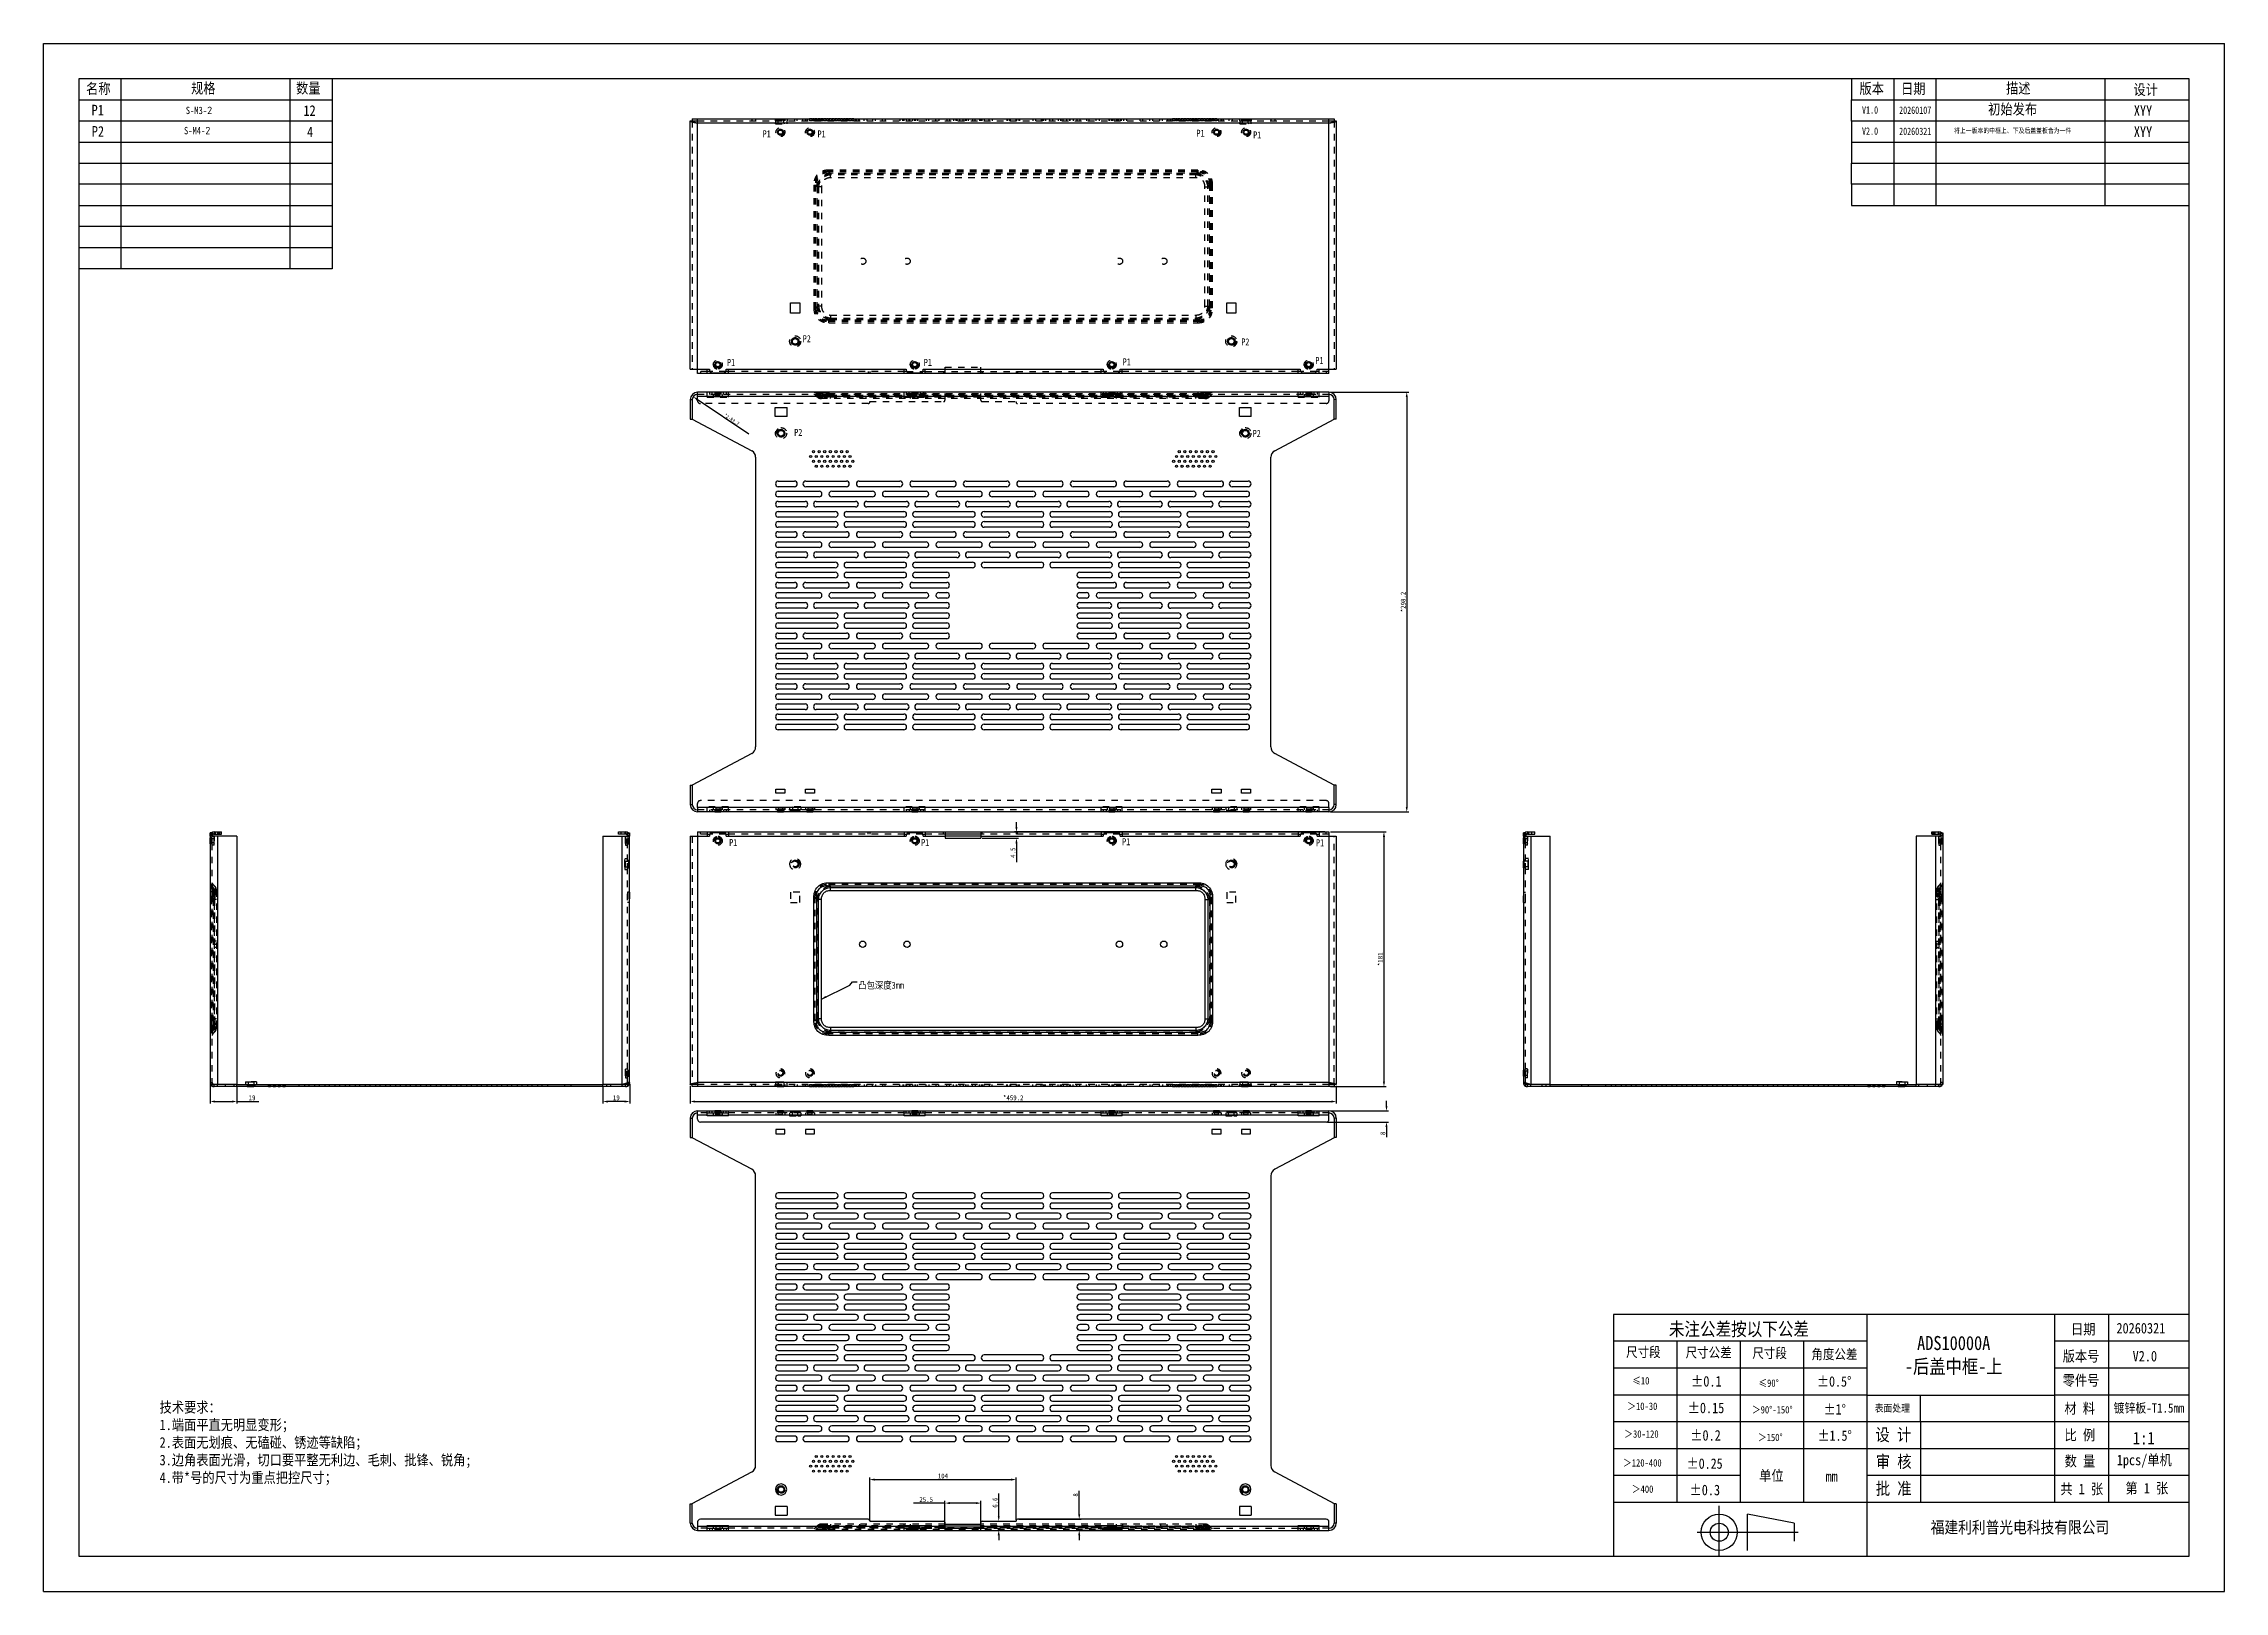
# Model space of a CAD drawing. Header units: millimetres. Extents: x -177 to 18421, y -5017 to 3255.
# Drawn here: x 13725 to 15275, y 1159 to 2259 of the extents above; entities that cross this region are included whole.
import ezdxf

# ---------------------------------------------------------------- set-up
doc = ezdxf.new("R2010")
doc.units = ezdxf.units.MM
doc.header["$LTSCALE"] = 46.255
doc.header["$PDMODE"] = 3
doc.header["$PDSIZE"] = 8
doc.linetypes.add('HIDDEN', pattern=[0.2, 0.1, -0.1])
doc.layers.get('0').update_dxf_attribs({"linetype": 'CONTINUOUS'})
doc.layers.get('Defpoints').update_dxf_attribs({"linetype": 'CONTINUOUS'})
for name, color, linetype in [('02___PRT_ALL_AXES', 7, 'CONTINUOUS'), ('03___PRT_ALL_CURVES', 7, 'CONTINUOUS'), ('DEFAULT_2', 8, 'HIDDEN')]:
    doc.layers.add(name, color=color, linetype=linetype)
doc.styles.get("Standard").update_dxf_attribs({"font": 'txt', "width": 0.85})
doc.styles.add('TEXTSTYLE_1', font='gdt', dxfattribs={"width": 0.8})
doc.dimstyles.new('DIMSTYLE_1', dxfattribs={"dimtxt": 3.5, "dimasz": 3.5, "dimexe": 1.5, "dimexo": 1, "dimgap": 0.875, "dimtad": 1, "dimdsep": 46, "dimtxsty": 'Standard', "dimblk": '_FILLED', "dimcen": 0.09, "dimadec": 0, "dimazin": 0, "dimtp": 0.01, "dimtm": 0.01, "dimtfac": 1, "dimtofl": 0, "dimtmove": 0, "dimatfit": 3, "dimldrblk": '_FILLED', "dimfxl": 0, "dimtolj": 1, "dimarcsym": 0})
doc.dimstyles.new('DIMSTYLE_2', dxfattribs={"dimtxt": 2.5, "dimasz": 3.5, "dimexe": 1.5, "dimexo": 1, "dimtad": 1, "dimdsep": 46, "dimtxsty": 'Standard', "dimblk": '_FILLED', "dimcen": 0.09, "dimadec": 0, "dimazin": 0, "dimtp": 0.01, "dimtm": 0.01, "dimtfac": 1, "dimtofl": 0, "dimtmove": 0, "dimatfit": 3, "dimldrblk": '_FILLED', "dimfxl": 0, "dimtolj": 1, "dimarcsym": 0})
doc.dimstyles.get("Standard").update_dxf_attribs({"dimtxt": 2.5, "dimasz": 3.5, "dimexe": 1.5, "dimexo": 1, "dimtad": 1, "dimdsep": 46, "dimtxsty": 'Standard', "dimblk": '_FILLED', "dimcen": 0.09, "dimadec": 0, "dimazin": 0, "dimtol": 1, "dimtp": 0.01, "dimtm": 0.01, "dimtfac": 1, "dimtofl": 0, "dimtmove": 0, "dimatfit": 3, "dimldrblk": '_FILLED', "dimfxl": 0, "dimtolj": 1, "dimarcsym": 0})

msp = doc.modelspace()

# ---------------------------------------------------------------- texts
at = {"lineweight": -3, "attachment_point": 5}
for s, insert, char_height, width in [('{\\fSimSun|b0|i0|c134|p54;名称}', (13763.731, 2227.042), 7.5163, 32.26492), ('{\\fSimSun|b0|i0|c134|p54;规格}', (13838.339, 2227.35), 7.5163, 32.26492), ('{\\fSimSun|b0|i0|c134|p54;数量}', (13912.971, 2227.371), 7.5163, 32.26492), ('{\\fSimSun|b0|i0|c134|p54;版本}', (15024.179, 2227.146), 7.5163, 32.26492), ('{\\fSimSun|b0|i0|c134|p54;日期}', (15053.731, 2227.042), 7.5163, 32.26492), ('{\\fSimSun|b0|i0|c134|p54;描述}', (15128.339, 2227.35), 7.5163, 32.26492), ('{\\fSimSun|b0|i0|c134|p54;初始发布}', (15124.348, 2212.455), 7.5163, 49.01933), ('{\\fSimSun|b0|i0|c134|p54;设计}', (15218.921, 2226.335), 7.5163, 32.26492), ('{\\fSimSun|b0|i0|c134|p54;XYY}', (15217.004, 2211.903), 7.5163, 32.26492), ('{\\fSimSun|b0|i0|c134|p54;XYY}', (15217.004, 2196.903), 7.5163, 32.26492), ('{\\fSimSun|b0|i0|c134|p54;尺寸段}', (14861.866, 1329.153), 7.05878, 63.16955), ('{\\fSimSun|b0|i0|c134|p54;尺寸公差}', (14908.28, 1328.809), 7.05878, 63.16955), ('{\\fSimSun|b0|i0|c134|p54;尺寸段}', (14951.6, 1328.466), 7.05878, 63.16955), ('{\\fSimSun|b0|i0|c134|p54;角度公差}', (14997.67, 1327.606), 7.05878, 63.16955), ('{\\fSimSun|b0|i0|c134|p54;≤10}', (14860.095, 1309.082), 5.25, 20.4485), ('{\\fSimSun|b0|i0|c0|p54;%%P\\fSimSun|b0|i0|c134|p54;0.1}', (14906.661, 1308.719), 7.5, 40.66211), ('{\\fSimSun|b0|i0|c134|p54;≤90°}', (14950.926, 1307.387), 5.25, 61.41484), ('{\\fSimSun|b0|i0|c0|p54;%%P\\fSimSun|b0|i0|c134|p54;0.5\\fSimSun|b0|i0|c0|p54;%%D}', (14997.562, 1308.615), 7.35, 40.66211), ('{\\fSimSun|b0|i0|c134|p54;＞10-30}', (14861.095, 1290.994), 5.25, 32.56221), ('{\\fSimSun|b0|i0|c0|p54;%%P\\fSimSun|b0|i0|c134|p54;0.15}', (14906.372, 1289.804), 7.5, 40.66211), ('{\\fSimSun|b0|i0|c134|p54;＞90°-150°}', (14953.474, 1288.516), 5.25, 42.83625), ('{\\fSimSun|b0|i0|c0|p54;%%P\\fSimSun|b0|i0|c134|p54;1\\fSimSun|b0|i0|c0|p54;%%D}', (14997.934, 1288.839), 7.35, 40.66211), ('{\\fSimSun|b0|i0|c134|p54;＞30-120}', (14860.493, 1271.274), 5.25, 38.82128), ('{\\fSimSun|b0|i0|c0|p54;%%P\\fSimSun|b0|i0|c134|p54;0.2}', (14906.065, 1270.311), 7.5, 40.66211), ('{\\fSimSun|b0|i0|c134|p54;＞150°}', (14952.069, 1268.864), 5.25, 61.41484), ('{\\fSimSun|b0|i0|c0|p54;%%P\\fSimSun|b0|i0|c134|p54;1.5\\fSimSun|b0|i0|c0|p54;%%D}', (14997.867, 1270.092), 7.35, 40.66211), ('{\\fSimSun|b0|i0|c134|p54;＞120-400}', (14861.129, 1250.744), 5.25, 38.60023), ('{\\fSimSun|b0|i0|c0|p54;%%P\\fSimSun|b0|i0|c134|p54;0.25}', (14905.461, 1250.229), 7.35, 40.66211), ('{\\fSimSun|b0|i0|c134|p54;＞400}', (14861.311, 1232.108), 5.25, 61.41484), ('{\\fSimSun|b0|i0|c0|p54;%%P\\fSimSun|b0|i0|c134|p54;0.3}', (14905.545, 1231.485), 7.5, 40.66211)]:
    msp.add_mtext(s, dxfattribs=dict(at, insert=insert, char_height=char_height, width=width))
at = {"color": 1, "lineweight": -3, "attachment_point": 5}
for s, insert, char_height, width in [('{\\fSimSun|b0|i0|c134|p54;P1}', (13763.3, 2212.237), 7.5163, 32.26492), ('{\\fSimSun|b0|i0|c134|p54;12}', (13913.878, 2211.883), 7.5163, 32.26492), ('{\\fSimSun|b0|i0|c134|p54;P2}', (13763.442, 2197.102), 7.5163, 32.26492), ('{\\fSimSun|b0|i0|c134|p54;将上一版本的中框上、下及后盖盖板合为一件}', (15124.348, 2197.455), 3.5, 111.18416)]:
    msp.add_mtext(s, dxfattribs=dict(at, insert=insert, char_height=char_height, width=width))
for s, insert, char_height, width, attachment_point in [('{\\fSimSun|b0|i0|c134|p54;S-M3-\\fISOCPEUR|b0|i0|c0|p34;\\W1;2}', (13835.253, 2211.954), 5.25, 100.18624, 5), ('{\\f宋体|b0|i0|c134|p54;未注公差按以下公差}', (14929.8, 1345.315), 9.5445, 169.57989, 5), ('{\\fSimSun|b0|i0|c134|p54;日期}', (15174.515, 1345.387), 7.5, 56.7, 5), ('{\\fSimSun|b0|i0|c0|p54;202\\fSimSun|b0|i0|c134|p54;60321}', (15198.124, 1350.269), 7.5, 47.64523, 1), ('{\\fSimSun|b0|i0|c134|p54;ADS10000A\\P-后盖中框-上}', (15082.46, 1327.078), 10, 104.15153, 5), ('{\\fSimSun|b0|i0|c134|p54;版本号}', (15172.965, 1326.191), 7.5, 56.7, 5), ('{\\fSimSun|b0|i0|c0|p54;V\\fSimSun|b0|i0|c134|p54;2.0}', (15209.622, 1330.394), 7.5, 47.64523, 1), ('{\\fSimSun|b0|i0|c134|p54;零件号}', (15172.964, 1308.968), 7.5, 57.267, 5), ('{\\fSimSun|b0|i0|c134|p54;技术要求：\\P1.端面平直无明显变形；\\P2.表面无划痕、无磕碰、锈迹等缺陷；\\P3.边角表面光滑，切口要平整无利边、毛刺、批锋、锐角;\\P4.\\fSimSun|b0|i0|c134|p34;\\C0;带*号的尺寸为重点把控尺寸\\fSimSun|b0|i0|c134|p54;\\C256;；}', (13807.278, 1294.078), 7.5, 260.45821, 1), ('{\\fSimSun|b0|i0|c134|p54;表面处理}', (15038.819, 1289.378), 5.25, 37.6936, 5), ('{\\fSimSun|b0|i0|c134|p54;材 料}', (15172.016, 1289.131), 7.5, 57.267, 5), ('{\\fSimSun|b0|i0|c134|p54;镀锌板-T1.5mm}', (15221.207, 1289.442), 6.6813, 57.267, 5), ('{\\fSimSun|b0|i0|c134|p54;设 计}', (15039.538, 1270.278), 8.78094, 37.6936, 5), ('{\\fSimSun|b0|i0|c134|p54;比 例}', (15172.147, 1270.171), 7.5, 57.267, 5), ('{\\f宋体|b0|i0|c134|p54;审 核}', (15039.81, 1251.227), 8.78094, 38.178, 5), ('{\\fSimSun|b0|i0|c134|p54;数 量}', (15172.14, 1251.584), 7.5, 81, 5), ('{\\fSimSun|b0|i0|c134|p54;1pcs/单机}', (15217.909, 1251.81), 7.5, 57.267, 5), ('{\\fSimSun|b0|i0|c134|p54;单位}', (14952.83, 1241.3), 7.5, 37.6936, 5), ('{\\fSimSun|b0|i0|c134|p54;mm}', (14995.674, 1241.217), 7.5, 37.6936, 5), ('{\\f宋体|b0|i0|c134|p54;批 准}', (15039.81, 1232.057), 8.78094, 38.178, 5), ('{\\fSimSun|b0|i0|c134|p54;\\H0.85412x;共 1 张\\H1.17079x; }', (15173.459, 1231.859), 8.78094, 38.69293, 5), ('{\\fSimSun|b0|i0|c134|p54;\\H0.85412x;第 1 张\\H1.17079x; }', (15219.74, 1232.376), 8.78094, 41.14746, 5), ('{\\fSimSun|b1|i0|c134|p54;   福建利利普光电科技有限公司}', (15122.224, 1204.51), 8.41825, 188.78327, 5)]:
    msp.add_mtext(s, dxfattribs=dict(insert=insert, char_height=char_height, width=width, attachment_point=attachment_point))
at = {"insert": (15017.272, 2214.94), "char_height": 5.25, "width": 18.95171, "attachment_point": 1, "style": 'TEXTSTYLE_1'}
msp.add_mtext('{\\fSimSun|b0|i0|c0|p2;V1.0}', dxfattribs=at)
at = {"color": 0, "insert": (15043.663, 2214.781), "char_height": 5.25, "width": 28.21107, "attachment_point": 1, "style": 'TEXTSTYLE_1'}
msp.add_mtext('{\\fSimSun|b0|i0|c134|p54;20260107}', dxfattribs=at)
at = {"color": 1, "insert": (13833.964, 2197.6), "char_height": 5.25, "width": 100.18624, "attachment_point": 5}
msp.add_mtext('{\\fSimSun|b0|i0|c134|p54;S-M4-\\fISOCPEUR|b0|i0|c0|p34;\\W1;2}', dxfattribs=at)
at = {"color": 7, "lineweight": -3, "true_color": 0xffffff, "insert": (13914.278, 2196.751), "char_height": 7.5163, "width": 32.26492, "attachment_point": 5}
msp.add_mtext('{\\fSimSun|b0|i0|c134|p54;4}', dxfattribs=at)
at = {"color": 2, "linetype": 'Continuous', "char_height": 5, "width": 8.5, "attachment_point": 1, "line_spacing_factor": 0.9}
for s, insert in [('P1', (14235.882, 2197.877)), ('P1', (14274.899, 2197.763)), ('P1', (14544.221, 2198.261)), ('P1', (14584.536, 2197.068)), ('P2', (14264.386, 2052.238)), ('P2', (14576.098, 2050.01)), ('P1', (14210.544, 2035.388)), ('P1', (14350.44, 2035.42)), ('P1', (14491.771, 2035.8)), ('P1', (14628.719, 2036.781)), ('P2', (14258.339, 1985.679)), ('P2', (14584.197, 1984.874)), ('P1', (14212.094, 1694.126)), ('P1', (14348.541, 1694.126)), ('P1', (14491.402, 1694.756)), ('P1', (14629.18, 1694.033))]:
    msp.add_mtext(s, dxfattribs=dict(at, insert=insert))
at = {"color": 1, "char_height": 5.25, "attachment_point": 1, "style": 'TEXTSTYLE_1'}
for s, insert, width in [('{\\fSimSun|b0|i0|c0|p54;V\\fSimSun|b0|i0|c134|p54;2.0}', (15017.272, 2199.94), 18.95171), ('{\\fSimSun|b0|i0|c134|p54;20260321}', (15043.663, 2199.781), 28.21107)]:
    msp.add_mtext(s, dxfattribs=dict(at, insert=insert, width=width))
at = {"color": 1, "linetype": 'Continuous', "insert": (14303.791, 1592.717), "char_height": 5, "width": 44.625, "attachment_point": 1, "line_spacing_factor": 0.9}
msp.add_mtext('凸包深度3mm', dxfattribs=at)
at = {"linetype": 'Continuous', "insert": (15225.388, 1272.868), "char_height": 9, "width": 13.6115, "attachment_point": 3, "line_spacing_factor": 0.9}
msp.add_mtext('{\\fSimSun|b0|i0|c134|p2;1:1}', dxfattribs=at)

# ---------------------------------------------------------------- blocks, each defined once
blk = doc.blocks.new('_FILLED')
at = {"color": 0, "linetype": 'ByBlock'}
blk.add_solid([(0, 0), (-1, 0.21), (-1, -0.21)], dxfattribs=at)
blk = doc.blocks.new('*D191')
at = {"color": 0, "linetype": 'Continuous', "lineweight": -2, "transparency": 16777216}
for p, q in [((14184.4, 1518.7), (14184.4, 1506.1)), ((14187.9, 1507.6), (14640.1, 1507.6)), ((14643.6, 1518.7), (14643.6, 1506.1))]:
    blk.add_line(p, q, dxfattribs=at)
at = {"layer": 'Defpoints', "color": 0, "linetype": 'Continuous', "transparency": 16777216}
for p in [(14184.4, 1519.7), (14643.6, 1519.7), (14643.6, 1507.6)]:
    blk.add_point(p, dxfattribs=at)
at = {"color": 0, "linetype": 'Continuous', "lineweight": -2, "transparency": 16777216, "xscale": 3.5, "yscale": 3.5, "zscale": 3.5, "rotation": 180}
blk.add_blockref('_FILLED', (14184.4, 1507.6), dxfattribs=at)
at = {"color": 0, "linetype": 'Continuous', "lineweight": -2, "transparency": 16777216, "xscale": 3.5, "yscale": 3.5, "zscale": 3.5}
blk.add_blockref('_FILLED', (14643.6, 1507.6), dxfattribs=at)
at = {"color": 0, "linetype": 'Continuous', "transparency": 16777216, "insert": (14414, 1512), "char_height": 3.5, "width": 25.5, "attachment_point": 2}
blk.add_mtext('\\A1;*459.2', dxfattribs=at)
blk = doc.blocks.new('*D192')
at = {"color": 0, "linetype": 'Continuous', "lineweight": -2, "transparency": 16777216}
blk.add_line((14226, 1981.9), (14189.4, 2006.6), dxfattribs=at)
at = {"layer": 'Defpoints', "color": 0, "linetype": 'Continuous', "transparency": 16777216}
for p in [(14186.5, 2008.5), (14189.6, 2006.5)]:
    blk.add_point(p, dxfattribs=at)
at = {"color": 0, "linetype": 'Continuous', "lineweight": -2, "transparency": 16777216, "xscale": 3.5, "yscale": 3.5, "zscale": 3.5, "rotation": 146.0511906048525}
blk.add_blockref('_FILLED', (14186.5, 2008.5), dxfattribs=at)
at = {"color": 0, "linetype": 'Continuous', "transparency": 16777216, "insert": (14209.6, 1996.8), "char_height": 2.5, "width": 29.75, "attachment_point": 1, "rotation": 326.0512}
blk.add_mtext('\\A1;*2-R3.7', dxfattribs=at)
blk = doc.blocks.new('*D181')
at = {"color": 0, "linetype": 'Continuous', "lineweight": -2, "transparency": 16777216}
for p, q in [((14639.4, 1699.2), (14679, 1699.2)), ((14677.5, 1695.7), (14677.5, 1521.7)), ((14639.4, 1518.2), (14679, 1518.2))]:
    blk.add_line(p, q, dxfattribs=at)
at = {"layer": 'Defpoints', "color": 0, "linetype": 'Continuous', "transparency": 16777216}
for p in [(14638.4, 1699.2), (14638.4, 1518.2), (14677.5, 1518.2)]:
    blk.add_point(p, dxfattribs=at)
at = {"color": 0, "linetype": 'Continuous', "lineweight": -2, "transparency": 16777216, "xscale": 3.5, "yscale": 3.5, "zscale": 3.5}
for p, rotation in [((14677.5, 1699.2), 90), ((14677.5, 1518.2), 270)]:
    blk.add_blockref('_FILLED', p, dxfattribs=dict(at, rotation=rotation))
at = {"color": 0, "linetype": 'Continuous', "transparency": 16777216, "insert": (14673.1, 1608.7), "char_height": 3.5, "width": 17, "attachment_point": 2, "rotation": 90}
blk.add_mtext('\\A1;*181', dxfattribs=at)
blk = doc.blocks.new('*D182')
at = {"color": 0, "linetype": 'Continuous', "lineweight": -2, "transparency": 16777216}
for p, q in [((14639.4, 2011.7), (14695.2, 2011.7)), ((14693.7, 2008.2), (14693.7, 1717)), ((14639.4, 1713.5), (14695.2, 1713.5))]:
    blk.add_line(p, q, dxfattribs=at)
at = {"layer": 'Defpoints', "color": 0, "linetype": 'Continuous', "transparency": 16777216}
for p in [(14638.4, 2011.7), (14638.4, 1713.5), (14693.7, 1713.5)]:
    blk.add_point(p, dxfattribs=at)
at = {"color": 0, "linetype": 'Continuous', "lineweight": -2, "transparency": 16777216, "xscale": 3.5, "yscale": 3.5, "zscale": 3.5}
for p, rotation in [((14693.7, 2011.7), 90), ((14693.7, 1713.5), 270)]:
    blk.add_blockref('_FILLED', p, dxfattribs=dict(at, rotation=rotation))
at = {"color": 0, "linetype": 'Continuous', "transparency": 16777216, "insert": (14689.4, 1862.6), "char_height": 3.5, "width": 25.5, "attachment_point": 2, "rotation": 90}
blk.add_mtext('\\A1;*298.2', dxfattribs=at)
blk = doc.blocks.new('*D183')
at = {"color": 0, "linetype": 'Continuous', "lineweight": -2, "transparency": 16777216}
for p, q in [((14679.3, 1504.5), (14679.3, 1508)), ((14637.4, 1493), (14680.8, 1493)), ((14639.4, 1501), (14680.8, 1501)), ((14679.3, 1489.5), (14679.3, 1482.2))]:
    blk.add_line(p, q, dxfattribs=at)
at = {"layer": 'Defpoints', "color": 0, "linetype": 'Continuous', "transparency": 16777216}
for p in [(14636.4, 1493), (14638.4, 1501), (14679.3, 1493)]:
    blk.add_point(p, dxfattribs=at)
at = {"color": 0, "linetype": 'Continuous', "lineweight": -2, "transparency": 16777216, "xscale": 3.5, "yscale": 3.5, "zscale": 3.5}
for p, rotation in [((14679.3, 1501), 270), ((14679.3, 1493), 90)]:
    blk.add_blockref('_FILLED', p, dxfattribs=dict(at, rotation=rotation))
at = {"color": 0, "linetype": 'Continuous', "transparency": 16777216, "insert": (14675, 1486.2), "char_height": 3.5, "width": 4.25, "attachment_point": 3, "rotation": 90}
blk.add_mtext('\\A1;8', dxfattribs=at)
blk = doc.blocks.new('*D184')
at = {"color": 0, "linetype": 'Continuous', "lineweight": -2, "transparency": 16777216}
for p, q in [((14460.9, 1214.3), (14460.9, 1230.8)), ((14418, 1210.8), (14462.4, 1210.8)), ((14475.5, 1202.8), (14459.4, 1202.8)), ((14460.9, 1199.3), (14460.9, 1195.8))]:
    blk.add_line(p, q, dxfattribs=at)
at = {"layer": 'Defpoints', "color": 0, "linetype": 'Continuous', "transparency": 16777216}
for p in [(14417, 1210.8), (14460.9, 1202.8), (14476.5, 1202.8)]:
    blk.add_point(p, dxfattribs=at)
at = {"color": 0, "linetype": 'Continuous', "lineweight": -2, "transparency": 16777216, "xscale": 3.5, "yscale": 3.5, "zscale": 3.5}
for p, rotation in [((14460.9, 1210.8), 270), ((14460.9, 1202.8), 90)]:
    blk.add_blockref('_FILLED', p, dxfattribs=dict(at, rotation=rotation))
at = {"color": 0, "linetype": 'Continuous', "transparency": 16777216, "insert": (14456.5, 1226.8), "char_height": 3.5, "width": 4.25, "attachment_point": 1, "rotation": 90}
blk.add_mtext('\\A1;8', dxfattribs=at)
blk = doc.blocks.new('*D185')
at = {"color": 0, "linetype": 'Continuous', "lineweight": -2, "transparency": 16777216}
for p, q in [((14403.7, 1212.9), (14403.7, 1229.1)), ((14393, 1209.4), (14405.2, 1209.4)), ((14392, 1202.8), (14405.2, 1202.8)), ((14403.7, 1199.3), (14403.7, 1195.8))]:
    blk.add_line(p, q, dxfattribs=at)
at = {"layer": 'Defpoints', "color": 0, "linetype": 'Continuous', "transparency": 16777216}
for p in [(14392, 1209.4), (14403.7, 1209.4), (14391, 1202.8)]:
    blk.add_point(p, dxfattribs=at)
at = {"color": 0, "linetype": 'Continuous', "lineweight": -2, "transparency": 16777216, "xscale": 3.5, "yscale": 3.5, "zscale": 3.5}
for p, rotation in [((14403.7, 1209.4), 270), ((14403.7, 1202.8), 90)]:
    blk.add_blockref('_FILLED', p, dxfattribs=dict(at, rotation=rotation))
at = {"color": 0, "linetype": 'Continuous', "transparency": 16777216, "insert": (14399.3, 1218.9), "char_height": 3.5, "width": 12.75, "attachment_point": 1, "rotation": 90}
blk.add_mtext('\\A1;6.6', dxfattribs=at)
blk = doc.blocks.new('*D186')
at = {"color": 0, "linetype": 'Continuous', "lineweight": -2, "transparency": 16777216}
for p, q in [((14312, 1210.4), (14312, 1240.4)), ((14416, 1210.4), (14416, 1240.4)), ((14315.5, 1238.9), (14412.5, 1238.9))]:
    blk.add_line(p, q, dxfattribs=at)
at = {"layer": 'Defpoints', "color": 0, "linetype": 'Continuous', "transparency": 16777216}
for p in [(14416, 1238.9), (14312, 1209.4), (14416, 1209.4)]:
    blk.add_point(p, dxfattribs=at)
at = {"color": 0, "linetype": 'Continuous', "lineweight": -2, "transparency": 16777216, "xscale": 3.5, "yscale": 3.5, "zscale": 3.5, "rotation": 180}
blk.add_blockref('_FILLED', (14312, 1238.9), dxfattribs=at)
at = {"color": 0, "linetype": 'Continuous', "lineweight": -2, "transparency": 16777216, "xscale": 3.5, "yscale": 3.5, "zscale": 3.5}
blk.add_blockref('_FILLED', (14416, 1238.9), dxfattribs=at)
at = {"color": 0, "linetype": 'Continuous', "transparency": 16777216, "insert": (14364, 1243.2), "char_height": 3.5, "width": 12.75, "attachment_point": 2}
blk.add_mtext('\\A1;104', dxfattribs=at)
blk = doc.blocks.new('*D187')
at = {"color": 0, "linetype": 'Continuous', "lineweight": -2, "transparency": 16777216}
for p, q in [((14365.5, 1222.2), (14343.1, 1222.2)), ((14365.5, 1206.8), (14365.5, 1223.7)), ((14387.5, 1222.2), (14369, 1222.2)), ((14391, 1206.8), (14391, 1223.7))]:
    blk.add_line(p, q, dxfattribs=at)
at = {"layer": 'Defpoints', "color": 0, "linetype": 'Continuous', "transparency": 16777216}
for p in [(14391, 1222.2), (14365.5, 1205.8), (14391, 1205.8)]:
    blk.add_point(p, dxfattribs=at)
at = {"color": 0, "linetype": 'Continuous', "lineweight": -2, "transparency": 16777216, "xscale": 3.5, "yscale": 3.5, "zscale": 3.5, "rotation": 180}
blk.add_blockref('_FILLED', (14365.5, 1222.2), dxfattribs=at)
at = {"color": 0, "linetype": 'Continuous', "lineweight": -2, "transparency": 16777216, "xscale": 3.5, "yscale": 3.5, "zscale": 3.5}
blk.add_blockref('_FILLED', (14391, 1222.2), dxfattribs=at)
at = {"color": 0, "linetype": 'Continuous', "transparency": 16777216, "insert": (14357, 1226.5), "char_height": 3.5, "width": 17, "attachment_point": 3}
blk.add_mtext('\\A1;25.5', dxfattribs=at)
blk = doc.blocks.new('*D188')
at = {"color": 0, "linetype": 'Continuous', "lineweight": -2, "transparency": 16777216}
for p, q in [((14416.3, 1702.7), (14416.3, 1706.2)), ((14392, 1694.7), (14417.8, 1694.7)), ((14635.4, 1699.2), (14414.8, 1699.2)), ((14416.3, 1691.2), (14416.3, 1677.8))]:
    blk.add_line(p, q, dxfattribs=at)
at = {"layer": 'Defpoints', "color": 0, "linetype": 'Continuous', "transparency": 16777216}
for p in [(14391, 1694.7), (14416.3, 1694.7), (14636.4, 1699.2)]:
    blk.add_point(p, dxfattribs=at)
at = {"color": 0, "linetype": 'Continuous', "lineweight": -2, "transparency": 16777216, "xscale": 3.5, "yscale": 3.5, "zscale": 3.5}
for p, rotation in [((14416.3, 1699.2), 270), ((14416.3, 1694.7), 90)]:
    blk.add_blockref('_FILLED', p, dxfattribs=dict(at, rotation=rotation))
at = {"color": 0, "linetype": 'Continuous', "transparency": 16777216, "insert": (14412, 1688.1), "char_height": 3.5, "width": 12.75, "attachment_point": 3, "rotation": 90}
blk.add_mtext('\\A1;4.5', dxfattribs=at)
blk = doc.blocks.new('*D189')
at = {"color": 0, "linetype": 'Continuous', "lineweight": -2, "transparency": 16777216}
for p, q in [((14141.4, 1520.2), (14141.4, 1506.1)), ((14122.4, 1518.7), (14122.4, 1506.1)), ((14137.9, 1507.6), (14125.9, 1507.6))]:
    blk.add_line(p, q, dxfattribs=at)
at = {"layer": 'Defpoints', "color": 0, "linetype": 'Continuous', "transparency": 16777216}
for p in [(14122.4, 1519.7), (14141.4, 1521.2), (14122.4, 1507.6)]:
    blk.add_point(p, dxfattribs=at)
at = {"color": 0, "linetype": 'Continuous', "lineweight": -2, "transparency": 16777216, "xscale": 3.5, "yscale": 3.5, "zscale": 3.5, "rotation": 180}
blk.add_blockref('_FILLED', (14122.4, 1507.6), dxfattribs=at)
at = {"color": 0, "linetype": 'Continuous', "lineweight": -2, "transparency": 16777216, "xscale": 3.5, "yscale": 3.5, "zscale": 3.5}
blk.add_blockref('_FILLED', (14141.4, 1507.6), dxfattribs=at)
at = {"color": 0, "linetype": 'Continuous', "transparency": 16777216, "insert": (14131.9, 1512), "char_height": 3.5, "width": 8.5, "attachment_point": 2}
blk.add_mtext('\\A1;19', dxfattribs=at)
blk = doc.blocks.new('*D190')
at = {"color": 0, "linetype": 'Continuous', "lineweight": -2, "transparency": 16777216}
for p, q in [((13843.2, 1520.2), (13843.2, 1506.1)), ((13846.7, 1507.6), (13858.7, 1507.6)), ((13862.2, 1518.7), (13862.2, 1506.1)), ((13862.2, 1507.6), (13877.7, 1507.6))]:
    blk.add_line(p, q, dxfattribs=at)
at = {"layer": 'Defpoints', "color": 0, "linetype": 'Continuous', "transparency": 16777216}
for p in [(13843.2, 1521.2), (13862.2, 1519.7), (13862.2, 1507.6)]:
    blk.add_point(p, dxfattribs=at)
at = {"color": 0, "linetype": 'Continuous', "lineweight": -2, "transparency": 16777216, "xscale": 3.5, "yscale": 3.5, "zscale": 3.5, "rotation": 180}
blk.add_blockref('_FILLED', (13843.2, 1507.6), dxfattribs=at)
at = {"color": 0, "linetype": 'Continuous', "lineweight": -2, "transparency": 16777216, "xscale": 3.5, "yscale": 3.5, "zscale": 3.5}
blk.add_blockref('_FILLED', (13862.2, 1507.6), dxfattribs=at)
at = {"color": 0, "linetype": 'Continuous', "transparency": 16777216, "insert": (13870.6, 1512), "char_height": 3.5, "width": 8.5, "attachment_point": 1}
blk.add_mtext('\\A1;19', dxfattribs=at)

# ---------------------------------------------------------------- dimensions: what is measured, and where the dimension line sits
at = {"color": 2, "linetype": 'Continuous'}
dim = msp.add_radius_dim(center=(14189.608, 2006.453), mpoint=(14186.539, 2008.519), text='*2-<>', dimstyle='DIMSTYLE_2', dxfattribs=at)
dim.commit()
dim.dimension.update_dxf_attribs({"geometry": '*D192', "text_midpoint": (14220.211, 1985.851), "dimtype": 164})
at = {"color": 1, "linetype": 'Continuous'}
for base, p1, p2, picture, middle in [((14693.749, 1713.453), (14638.408, 2011.653), (14638.408, 1713.453), '*D182', (14693.749, 1862.553)), ((14677.49, 1518.177), (14638.408, 1699.177), (14638.408, 1518.177), '*D181', (14677.49, 1608.677))]:
    dim = msp.add_linear_dim(base=base, p1=p1, p2=p2, angle=270, text='*<>', dimstyle='DIMSTYLE_1', dxfattribs=at)
    dim.commit()
    dim.dimension.update_dxf_attribs({"geometry": picture, "text_midpoint": middle, "dimtype": 160})
at = {"color": 2, "linetype": 'Continuous'}
for base, p1, p2, angle, picture, middle in [((14416.347, 1694.677), (14636.408, 1699.177), (14391.008, 1694.677), 270, '*D188', (14416.347, 1681.696)), ((14122.362, 1507.582), (14141.362, 1521.177), (14122.362, 1519.677), 180, '*D189', (14131.862, 1507.582)), ((14679.334, 1492.974), (14638.408, 1500.974), (14636.408, 1492.974), 270, '*D183', (14679.334, 1484.107)), ((14403.71, 1209.374), (14391.008, 1202.774), (14392.008, 1209.374), 90, '*D185', (14403.71, 1225.269)), ((14460.877, 1202.774), (14417.008, 1210.774), (14476.508, 1202.774), 270, '*D184', (14460.877, 1228.911))]:
    dim = msp.add_linear_dim(base=base, p1=p1, p2=p2, angle=angle, dimstyle='DIMSTYLE_1', dxfattribs=at)
    dim.commit()
    dim.dimension.update_dxf_attribs({"geometry": picture, "text_midpoint": middle, "dimtype": 160})
for base, p1, p2, picture, middle in [((13862.161, 1507.582), (13843.162, 1521.177), (13862.161, 1519.677), '*D190', (13874.872, 1507.582)), ((14416.008, 1238.863), (14312.008, 1209.374), (14416.008, 1209.374), '*D186', (14364.008, 1238.863)), ((14391.008, 1222.171), (14365.508, 1205.774), (14391.008, 1205.774), '*D187', (14348.478, 1222.171))]:
    dim = msp.add_linear_dim(base=base, p1=p1, p2=p2, dimstyle='DIMSTYLE_1', dxfattribs=at)
    dim.commit()
    dim.dimension.update_dxf_attribs({"geometry": picture, "text_midpoint": middle, "dimtype": 160})
dim = msp.add_linear_dim(base=(14643.608, 1507.582), p1=(14184.408, 1519.677), p2=(14643.608, 1519.677), text='*<>', dimstyle='DIMSTYLE_1', dxfattribs=at)
dim.commit()
dim.dimension.update_dxf_attribs({"geometry": '*D191', "text_midpoint": (14414.008, 1507.582), "dimtype": 160})

# ---------------------------------------------------------------- linework, layer by layer
at = {"color": 7, "linetype": 'Continuous'}
for p, q in [((13724.839, 1159.458), (13724.839, 2259.458)), ((13724.839, 2259.458), (15274.839, 2259.458)), ((15274.839, 1159.458), (15274.839, 2259.458)), ((14184.408, 2204.521), (14189.608, 2204.521)), ((14185.908, 2206.021), (14185.908, 2204.521)), ((14638.408, 2204.521), (14643.608, 2204.521)), ((14642.108, 2206.021), (14642.108, 2204.521)), ((14198.317, 2026.521), (14196.508, 2026.521)), ((14211.508, 2026.521), (14209.699, 2026.521)), ((14338.317, 2026.521), (14336.508, 2026.521)), ((14351.508, 2026.521), (14349.699, 2026.521)), ((14478.317, 2026.521), (14476.508, 2026.521)), ((14491.508, 2026.521), (14489.699, 2026.521)), ((14618.317, 2026.521), (14616.508, 2026.521)), ((14631.508, 2026.521), (14629.699, 2026.521)), ((14184.408, 2006.453), (14185.908, 2006.453)), ((14189.608, 2011.653), (14189.608, 2011.433)), ((14638.408, 2011.653), (14638.408, 2011.433)), ((14643.608, 2006.453), (14642.108, 2006.453)), ((14184.408, 1992.654), (14185.908, 1992.654)), ((14643.608, 1992.654), (14642.108, 1992.654)), ((14184.408, 1732.453), (14185.908, 1732.453)), ((14643.608, 1732.453), (14642.108, 1732.453)), ((14184.408, 1718.653), (14185.908, 1718.653)), ((14643.608, 1718.653), (14642.108, 1718.653)), ((13844.545, 1698.677), (13843.162, 1698.677)), ((13844.662, 1698.775), (13845.412, 1697.476)), ((13846.001, 1699.172), (13846.082, 1697.675)), ((13846.162, 1699.177), (13846.162, 1697.677)), ((13846.162, 1697.677), (13851.162, 1697.677)), ((13849.162, 1697.677), (13849.162, 1699.177)), ((13851.162, 1697.677), (13851.162, 1699.177)), ((14133.362, 1697.677), (14133.362, 1699.177)), ((14138.362, 1697.677), (14133.362, 1697.677)), ((14135.362, 1697.677), (14135.362, 1699.177)), ((14138.362, 1699.177), (14138.362, 1697.677)), ((14138.535, 1699.172), (14138.448, 1697.674)), ((14139.862, 1698.775), (14139.112, 1697.476)), ((14139.979, 1698.677), (14141.362, 1698.677)), ((14196.508, 1697.677), (14198.317, 1697.677)), ((14209.699, 1697.677), (14211.508, 1697.677)), ((14336.508, 1697.677), (14338.317, 1697.677)), ((14349.699, 1697.677), (14351.508, 1697.677)), ((14391.008, 1697.677), (14365.508, 1697.677)), ((14391.008, 1696.177), (14365.508, 1696.177)), ((14476.508, 1697.677), (14478.317, 1697.677)), ((14489.699, 1697.677), (14491.508, 1697.677)), ((14616.508, 1697.677), (14618.317, 1697.677)), ((14629.699, 1697.677), (14631.508, 1697.677)), ((14777.999, 1698.677), (14776.616, 1698.677)), ((14778.116, 1698.775), (14778.866, 1697.476)), ((14779.444, 1699.172), (14779.53, 1697.674)), ((14779.616, 1699.177), (14779.616, 1697.677)), ((14779.616, 1697.677), (14784.616, 1697.677)), ((14782.616, 1697.677), (14782.616, 1699.177)), ((14784.616, 1697.677), (14784.616, 1699.177)), ((15066.816, 1697.677), (15066.816, 1699.177)), ((15066.816, 1697.677), (15071.816, 1697.677)), ((15068.816, 1697.677), (15068.816, 1699.177)), ((15071.816, 1699.177), (15071.816, 1697.677)), ((15071.977, 1699.172), (15071.897, 1697.675)), ((15073.316, 1698.775), (15072.566, 1697.476)), ((15073.433, 1698.677), (15074.816, 1698.677)), ((13843.983, 1519.115), (13844.622, 1519.719)), ((13844.662, 1518.177), (13844.662, 1519.677)), ((13848.362, 1518.177), (13848.362, 1519.677)), ((13862.261, 1518.177), (13862.261, 1519.677)), ((13862.261, 1519.677), (14122.263, 1519.677)), ((13868.287, 1521.677), (13872.262, 1521.677)), ((13884.721, 1518.177), (13884.721, 1519.677)), ((13889.312, 1518.177), (13889.312, 1519.677)), ((14095.212, 1518.177), (14095.212, 1519.677)), ((14099.803, 1518.177), (14099.803, 1519.677)), ((14122.263, 1518.177), (14122.263, 1519.677)), ((14139.862, 1519.677), (14136.162, 1519.677)), ((14136.162, 1518.177), (14136.162, 1519.677)), ((14139.862, 1519.677), (14139.862, 1518.177)), ((14185.908, 1518.177), (14185.908, 1519.677)), ((14642.108, 1519.677), (14642.108, 1518.177)), ((14778.116, 1518.177), (14778.116, 1519.677)), ((14781.816, 1519.677), (14778.116, 1519.677)), ((14781.816, 1518.177), (14781.816, 1519.677)), ((14795.715, 1518.177), (14795.715, 1519.677)), ((14795.715, 1519.677), (15055.718, 1519.677)), ((14818.175, 1518.177), (14818.175, 1519.677)), ((14822.766, 1518.177), (14822.766, 1519.677)), ((15028.666, 1518.177), (15028.666, 1519.677)), ((15033.257, 1518.177), (15033.257, 1519.677)), ((15045.716, 1521.677), (15049.691, 1521.677)), ((15045.968, 1521.677), (15045.968, 1521.627)), ((15046.069, 1521.627), (15045.968, 1521.627)), ((15046.059, 1521.677), (15046.059, 1521.627)), ((15046.069, 1521.677), (15046.069, 1521.627)), ((15046.917, 1521.677), (15046.917, 1521.627)), ((15046.988, 1521.627), (15046.917, 1521.627)), ((15046.988, 1521.677), (15046.988, 1521.627)), ((15047.153, 1521.677), (15047.153, 1521.627)), ((15047.153, 1521.627), (15047.246, 1521.627)), ((15047.16, 1521.677), (15047.16, 1521.627)), ((15047.246, 1521.677), (15047.246, 1521.627)), ((15047.406, 1521.677), (15047.406, 1521.627)), ((15047.406, 1521.627), (15047.473, 1521.627)), ((15047.473, 1521.677), (15047.473, 1521.627)), ((15048.005, 1521.677), (15048.005, 1521.627)), ((15048.005, 1521.627), (15048.065, 1521.627)), ((15048.065, 1521.677), (15048.065, 1521.627)), ((15048.649, 1521.677), (15048.649, 1521.627)), ((15048.649, 1521.627), (15048.934, 1521.627)), ((15048.856, 1521.677), (15048.856, 1521.627)), ((15048.934, 1521.677), (15048.934, 1521.627)), ((15055.718, 1518.177), (15055.718, 1519.677)), ((15069.616, 1518.177), (15069.616, 1519.677)), ((15073.316, 1519.677), (15073.316, 1518.177)), ((15073.995, 1519.115), (15073.401, 1519.677)), ((14189.608, 1518.177), (14189.608, 1518.427)), ((14638.408, 1518.177), (14638.408, 1518.427)), ((14184.408, 1495.774), (14185.908, 1495.774)), ((14185.908, 1495.774), (14185.908, 1481.974)), ((14196.508, 1499.474), (14211.508, 1499.474)), ((14196.508, 1497.974), (14211.508, 1497.974)), ((14198.008, 1499.474), (14198.008, 1500.974)), ((14200.008, 1499.474), (14200.008, 1500.974)), ((14204.978, 1497.974), (14204.978, 1498.024)), ((14205.395, 1498.024), (14204.978, 1498.024)), ((14205.266, 1497.974), (14205.266, 1498.024)), ((14205.359, 1497.974), (14205.359, 1498.024)), ((14205.395, 1497.974), (14205.395, 1498.024)), ((14206.16, 1497.974), (14206.16, 1498.024)), ((14206.233, 1498.024), (14206.16, 1498.024)), ((14206.181, 1497.974), (14206.181, 1498.024)), ((14206.185, 1497.974), (14206.185, 1498.024)), ((14206.198, 1497.974), (14206.198, 1498.024)), ((14206.233, 1497.974), (14206.233, 1498.024)), ((14206.597, 1497.974), (14206.597, 1498.024)), ((14206.597, 1498.024), (14206.64, 1498.024)), ((14206.64, 1497.974), (14206.64, 1498.024)), ((14206.734, 1497.974), (14206.734, 1498.024)), ((14206.734, 1498.024), (14206.784, 1498.024)), ((14206.784, 1497.974), (14206.784, 1498.024)), ((14206.864, 1497.974), (14206.864, 1498.024)), ((14206.864, 1498.024), (14206.897, 1498.024)), ((14206.897, 1497.974), (14206.897, 1498.024)), ((14207.16, 1497.974), (14207.16, 1498.024)), ((14207.171, 1498.024), (14207.16, 1498.024)), ((14207.171, 1497.974), (14207.171, 1498.024)), ((14208.008, 1499.474), (14208.008, 1500.974)), ((14210.008, 1499.474), (14210.008, 1500.974)), ((14336.508, 1499.474), (14351.508, 1499.474)), ((14336.508, 1497.974), (14351.508, 1497.974)), ((14338.008, 1499.474), (14338.008, 1500.974)), ((14340.008, 1499.474), (14340.008, 1500.974)), ((14344.978, 1497.974), (14344.978, 1498.024)), ((14345.395, 1498.024), (14344.978, 1498.024)), ((14345.266, 1497.974), (14345.266, 1498.024)), ((14345.359, 1497.974), (14345.359, 1498.024)), ((14345.395, 1497.974), (14345.395, 1498.024)), ((14346.16, 1497.974), (14346.16, 1498.024)), ((14346.233, 1498.024), (14346.16, 1498.024)), ((14346.181, 1497.974), (14346.181, 1498.024)), ((14346.185, 1497.974), (14346.185, 1498.024)), ((14346.198, 1497.974), (14346.198, 1498.024)), ((14346.233, 1497.974), (14346.233, 1498.024)), ((14346.597, 1497.974), (14346.597, 1498.024)), ((14346.597, 1498.024), (14346.64, 1498.024)), ((14346.64, 1497.974), (14346.64, 1498.024)), ((14346.734, 1497.974), (14346.734, 1498.024)), ((14346.734, 1498.024), (14346.784, 1498.024)), ((14346.784, 1497.974), (14346.784, 1498.024)), ((14346.864, 1497.974), (14346.864, 1498.024)), ((14346.864, 1498.024), (14346.897, 1498.024)), ((14346.897, 1497.974), (14346.897, 1498.024)), ((14347.16, 1497.974), (14347.16, 1498.024)), ((14347.171, 1498.024), (14347.16, 1498.024)), ((14347.171, 1497.974), (14347.171, 1498.024)), ((14348.008, 1499.474), (14348.008, 1500.974)), ((14350.008, 1499.474), (14350.008, 1500.974)), ((14476.508, 1499.474), (14491.508, 1499.474)), ((14476.508, 1497.974), (14491.508, 1497.974)), ((14478.008, 1499.474), (14478.008, 1500.974)), ((14480.008, 1499.474), (14480.008, 1500.974)), ((14484.978, 1497.974), (14484.978, 1498.024)), ((14485.395, 1498.024), (14484.978, 1498.024)), ((14485.266, 1497.974), (14485.266, 1498.024)), ((14485.359, 1497.974), (14485.359, 1498.024)), ((14485.395, 1497.974), (14485.395, 1498.024)), ((14486.16, 1497.974), (14486.16, 1498.024)), ((14486.233, 1498.024), (14486.16, 1498.024)), ((14486.181, 1497.974), (14486.181, 1498.024)), ((14486.185, 1497.974), (14486.185, 1498.024)), ((14486.198, 1497.974), (14486.198, 1498.024)), ((14486.233, 1497.974), (14486.233, 1498.024)), ((14486.597, 1497.974), (14486.597, 1498.024)), ((14486.597, 1498.024), (14486.64, 1498.024)), ((14486.64, 1497.974), (14486.64, 1498.024)), ((14486.734, 1497.974), (14486.734, 1498.024)), ((14486.734, 1498.024), (14486.784, 1498.024)), ((14486.784, 1497.974), (14486.784, 1498.024)), ((14486.864, 1497.974), (14486.864, 1498.024)), ((14486.864, 1498.024), (14486.897, 1498.024)), ((14486.897, 1497.974), (14486.897, 1498.024)), ((14487.16, 1497.974), (14487.16, 1498.024)), ((14487.171, 1498.024), (14487.16, 1498.024)), ((14487.171, 1497.974), (14487.171, 1498.024)), ((14488.008, 1499.474), (14488.008, 1500.974)), ((14490.008, 1499.474), (14490.008, 1500.974)), ((14616.508, 1499.474), (14631.508, 1499.474)), ((14616.508, 1497.974), (14631.508, 1497.974)), ((14618.008, 1499.474), (14618.008, 1500.974)), ((14620.008, 1499.474), (14620.008, 1500.974)), ((14625.395, 1498.024), (14624.978, 1498.024)), ((14624.978, 1497.974), (14624.978, 1498.024)), ((14625.266, 1497.974), (14625.266, 1498.024)), ((14625.359, 1497.974), (14625.359, 1498.024)), ((14625.395, 1497.974), (14625.395, 1498.024)), ((14626.233, 1498.024), (14626.16, 1498.024)), ((14626.16, 1497.974), (14626.16, 1498.024)), ((14626.181, 1497.974), (14626.181, 1498.024)), ((14626.185, 1497.974), (14626.185, 1498.024)), ((14626.198, 1497.974), (14626.198, 1498.024)), ((14626.233, 1497.974), (14626.233, 1498.024)), ((14626.597, 1498.024), (14626.64, 1498.024)), ((14626.597, 1497.974), (14626.597, 1498.024)), ((14626.64, 1497.974), (14626.64, 1498.024)), ((14626.734, 1498.024), (14626.784, 1498.024)), ((14626.734, 1497.974), (14626.734, 1498.024)), ((14626.784, 1497.974), (14626.784, 1498.024)), ((14626.864, 1498.024), (14626.897, 1498.024)), ((14626.864, 1497.974), (14626.864, 1498.024)), ((14626.897, 1497.974), (14626.897, 1498.024)), ((14627.171, 1498.024), (14627.16, 1498.024)), ((14627.16, 1497.974), (14627.16, 1498.024)), ((14627.171, 1497.974), (14627.171, 1498.024)), ((14628.008, 1499.474), (14628.008, 1500.974)), ((14630.008, 1499.474), (14630.008, 1500.974)), ((14643.608, 1495.774), (14642.108, 1495.774)), ((14642.108, 1495.774), (14642.108, 1481.974)), ((14184.408, 1481.974), (14185.908, 1481.974)), ((14228.15, 1459.415), (14185.908, 1481.875)), ((14245.258, 1487.724), (14245.258, 1484.724)), ((14251.758, 1487.724), (14245.258, 1487.724)), ((14245.258, 1484.724), (14251.758, 1484.724)), ((14251.758, 1484.724), (14251.758, 1487.724)), ((14266.258, 1487.724), (14266.258, 1484.724)), ((14272.758, 1487.724), (14266.258, 1487.724)), ((14266.258, 1484.724), (14272.758, 1484.724)), ((14272.758, 1484.724), (14272.758, 1487.724)), ((14555.258, 1487.724), (14555.258, 1484.724)), ((14561.758, 1487.724), (14555.258, 1487.724)), ((14555.258, 1484.724), (14561.758, 1484.724)), ((14561.758, 1484.724), (14561.758, 1487.724)), ((14582.758, 1487.724), (14576.258, 1487.724)), ((14576.258, 1487.724), (14576.258, 1484.724)), ((14576.258, 1484.724), (14582.758, 1484.724)), ((14582.758, 1484.724), (14582.758, 1487.724)), ((14642.108, 1481.875), (14599.867, 1459.415)), ((14643.608, 1481.974), (14642.108, 1481.974)), ((14230.908, 1248.924), (14230.908, 1454.824)), ((14287.508, 1442.674), (14247.008, 1442.674)), ((14336.258, 1442.674), (14295.758, 1442.674)), ((14385.008, 1442.674), (14344.508, 1442.674)), ((14433.758, 1442.674), (14393.258, 1442.674)), ((14482.508, 1442.674), (14442.008, 1442.674)), ((14531.258, 1442.674), (14490.758, 1442.674)), ((14580.008, 1442.674), (14539.508, 1442.674)), ((14597.108, 1454.824), (14597.108, 1248.924)), ((14247.008, 1438.674), (14287.508, 1438.674)), ((14287.508, 1435.474), (14247.008, 1435.474)), ((14247.008, 1431.474), (14287.508, 1431.474)), ((14266.008, 1428.274), (14247.008, 1428.274)), ((14302.008, 1428.274), (14274.008, 1428.274)), ((14295.758, 1438.674), (14336.258, 1438.674)), ((14336.258, 1435.474), (14295.758, 1435.474)), ((14295.758, 1431.474), (14336.258, 1431.474)), ((14338.008, 1428.274), (14310.008, 1428.274)), ((14344.508, 1438.674), (14385.008, 1438.674)), ((14385.008, 1435.474), (14344.508, 1435.474)), ((14344.508, 1431.474), (14385.008, 1431.474)), ((14374.008, 1428.274), (14346.008, 1428.274)), ((14410.008, 1428.274), (14382.008, 1428.274)), ((14393.258, 1438.674), (14433.758, 1438.674)), ((14433.758, 1435.474), (14393.258, 1435.474)), ((14393.258, 1431.474), (14433.758, 1431.474)), ((14446.008, 1428.274), (14418.008, 1428.274)), ((14442.008, 1438.674), (14482.508, 1438.674)), ((14482.508, 1435.474), (14442.008, 1435.474)), ((14442.008, 1431.474), (14482.508, 1431.474)), ((14482.008, 1428.274), (14454.008, 1428.274)), ((14518.008, 1428.274), (14490.008, 1428.274)), ((14490.758, 1438.674), (14531.258, 1438.674)), ((14531.258, 1435.474), (14490.758, 1435.474)), ((14490.758, 1431.474), (14531.258, 1431.474)), ((14554.008, 1428.274), (14526.008, 1428.274)), ((14539.508, 1438.674), (14580.008, 1438.674)), ((14580.008, 1435.474), (14539.508, 1435.474)), ((14539.508, 1431.474), (14580.008, 1431.474)), ((14581.008, 1428.274), (14562.008, 1428.274)), ((14247.008, 1424.274), (14266.008, 1424.274)), ((14276.008, 1421.074), (14247.008, 1421.074)), ((14247.008, 1417.074), (14276.008, 1417.074)), ((14258.508, 1413.874), (14247.008, 1413.874)), ((14295.508, 1413.874), (14266.508, 1413.874)), ((14274.008, 1424.274), (14302.008, 1424.274)), ((14314.008, 1421.074), (14285.008, 1421.074)), ((14285.008, 1417.074), (14314.008, 1417.074)), ((14333.508, 1413.874), (14304.508, 1413.874)), ((14310.008, 1424.274), (14338.008, 1424.274)), ((14352.008, 1421.074), (14323.008, 1421.074)), ((14323.008, 1417.074), (14352.008, 1417.074)), ((14371.508, 1413.874), (14342.508, 1413.874)), ((14346.008, 1424.274), (14374.008, 1424.274)), ((14390.008, 1421.074), (14361.008, 1421.074)), ((14361.008, 1417.074), (14390.008, 1417.074)), ((14409.508, 1413.874), (14380.508, 1413.874)), ((14382.008, 1424.274), (14410.008, 1424.274)), ((14428.008, 1421.074), (14399.008, 1421.074)), ((14399.008, 1417.074), (14428.008, 1417.074)), ((14418.008, 1424.274), (14446.008, 1424.274)), ((14447.508, 1413.874), (14418.508, 1413.874)), ((14466.008, 1421.074), (14437.008, 1421.074)), ((14437.008, 1417.074), (14466.008, 1417.074)), ((14454.008, 1424.274), (14482.008, 1424.274)), ((14485.508, 1413.874), (14456.508, 1413.874)), ((14504.008, 1421.074), (14475.008, 1421.074)), ((14475.008, 1417.074), (14504.008, 1417.074)), ((14490.008, 1424.274), (14518.008, 1424.274)), ((14523.508, 1413.874), (14494.508, 1413.874)), ((14542.008, 1421.074), (14513.008, 1421.074)), ((14513.008, 1417.074), (14542.008, 1417.074)), ((14526.008, 1424.274), (14554.008, 1424.274)), ((14561.508, 1413.874), (14532.508, 1413.874)), ((14580.008, 1421.074), (14551.008, 1421.074)), ((14551.008, 1417.074), (14580.008, 1417.074)), ((14562.008, 1424.274), (14581.008, 1424.274)), ((14581.008, 1413.874), (14569.508, 1413.874)), ((14247.008, 1409.874), (14258.508, 1409.874)), ((14287.508, 1406.674), (14247.008, 1406.674)), ((14247.008, 1402.674), (14287.508, 1402.674)), ((14287.508, 1399.474), (14247.008, 1399.474)), ((14247.008, 1395.474), (14287.508, 1395.474)), ((14266.508, 1409.874), (14295.508, 1409.874)), ((14336.258, 1406.674), (14295.758, 1406.674)), ((14295.758, 1402.674), (14336.258, 1402.674)), ((14336.258, 1399.474), (14295.758, 1399.474)), ((14295.758, 1395.474), (14336.258, 1395.474)), ((14304.508, 1409.874), (14333.508, 1409.874)), ((14342.508, 1409.874), (14371.508, 1409.874)), ((14385.008, 1406.674), (14344.508, 1406.674)), ((14344.508, 1402.674), (14385.008, 1402.674)), ((14385.008, 1399.474), (14344.508, 1399.474)), ((14344.508, 1395.474), (14385.008, 1395.474)), ((14380.508, 1409.874), (14409.508, 1409.874)), ((14433.758, 1406.674), (14393.258, 1406.674)), ((14393.258, 1402.674), (14433.758, 1402.674)), ((14433.758, 1399.474), (14393.258, 1399.474)), ((14393.258, 1395.474), (14433.758, 1395.474)), ((14418.508, 1409.874), (14447.508, 1409.874)), ((14482.508, 1406.674), (14442.008, 1406.674)), ((14442.008, 1402.674), (14482.508, 1402.674)), ((14482.508, 1399.474), (14442.008, 1399.474)), ((14442.008, 1395.474), (14482.508, 1395.474)), ((14456.508, 1409.874), (14485.508, 1409.874)), ((14531.258, 1406.674), (14490.758, 1406.674)), ((14490.758, 1402.674), (14531.258, 1402.674)), ((14531.258, 1399.474), (14490.758, 1399.474)), ((14490.758, 1395.474), (14531.258, 1395.474)), ((14494.508, 1409.874), (14523.508, 1409.874)), ((14532.508, 1409.874), (14561.508, 1409.874)), ((14580.008, 1406.674), (14539.508, 1406.674)), ((14539.508, 1402.674), (14580.008, 1402.674)), ((14580.008, 1399.474), (14539.508, 1399.474)), ((14539.508, 1395.474), (14580.008, 1395.474)), ((14569.508, 1409.874), (14581.008, 1409.874)), ((14266.008, 1392.274), (14247.008, 1392.274)), ((14247.008, 1388.274), (14266.008, 1388.274)), ((14276.008, 1385.074), (14247.008, 1385.074)), ((14247.008, 1381.074), (14276.008, 1381.074)), ((14302.008, 1392.274), (14274.008, 1392.274)), ((14274.008, 1388.274), (14302.008, 1388.274)), ((14314.008, 1385.074), (14285.008, 1385.074)), ((14285.008, 1381.074), (14314.008, 1381.074)), ((14338.008, 1392.274), (14310.008, 1392.274)), ((14310.008, 1388.274), (14338.008, 1388.274)), ((14352.008, 1385.074), (14323.008, 1385.074)), ((14323.008, 1381.074), (14352.008, 1381.074)), ((14374.008, 1392.274), (14346.008, 1392.274)), ((14346.008, 1388.274), (14374.008, 1388.274)), ((14390.008, 1385.074), (14361.008, 1385.074)), ((14361.008, 1381.074), (14390.008, 1381.074)), ((14410.008, 1392.274), (14382.008, 1392.274)), ((14382.008, 1388.274), (14410.008, 1388.274)), ((14428.008, 1385.074), (14399.008, 1385.074)), ((14399.008, 1381.074), (14428.008, 1381.074)), ((14446.008, 1392.274), (14418.008, 1392.274)), ((14418.008, 1388.274), (14446.008, 1388.274)), ((14466.008, 1385.074), (14437.008, 1385.074)), ((14437.008, 1381.074), (14466.008, 1381.074)), ((14482.008, 1392.274), (14454.008, 1392.274)), ((14454.008, 1388.274), (14482.008, 1388.274)), ((14504.008, 1385.074), (14475.008, 1385.074)), ((14475.008, 1381.074), (14504.008, 1381.074)), ((14518.008, 1392.274), (14490.008, 1392.274)), ((14490.008, 1388.274), (14518.008, 1388.274)), ((14542.008, 1385.074), (14513.008, 1385.074)), ((14513.008, 1381.074), (14542.008, 1381.074)), ((14554.008, 1392.274), (14526.008, 1392.274)), ((14526.008, 1388.274), (14554.008, 1388.274)), ((14580.008, 1385.074), (14551.008, 1385.074)), ((14551.008, 1381.074), (14580.008, 1381.074)), ((14581.008, 1392.274), (14562.008, 1392.274)), ((14562.008, 1388.274), (14581.008, 1388.274)), ((14258.508, 1377.874), (14247.008, 1377.874)), ((14247.008, 1373.874), (14258.508, 1373.874)), ((14287.508, 1370.674), (14247.008, 1370.674)), ((14247.008, 1366.674), (14287.508, 1366.674)), ((14295.508, 1377.874), (14266.508, 1377.874)), ((14266.508, 1373.874), (14295.508, 1373.874)), ((14336.258, 1370.674), (14295.758, 1370.674)), ((14295.758, 1366.674), (14336.258, 1366.674)), ((14333.508, 1377.874), (14304.508, 1377.874)), ((14304.508, 1373.874), (14333.508, 1373.874)), ((14366.708, 1377.874), (14342.508, 1377.874)), ((14342.508, 1373.874), (14366.708, 1373.874)), ((14366.708, 1370.674), (14344.508, 1370.674)), ((14344.508, 1366.674), (14366.708, 1366.674)), ((14485.508, 1377.874), (14461.308, 1377.874)), ((14461.308, 1373.874), (14485.508, 1373.874)), ((14482.508, 1370.674), (14461.308, 1370.674)), ((14461.308, 1366.674), (14482.508, 1366.674)), ((14531.258, 1370.674), (14490.758, 1370.674)), ((14490.758, 1366.674), (14531.258, 1366.674)), ((14523.508, 1377.874), (14494.508, 1377.874)), ((14494.508, 1373.874), (14523.508, 1373.874)), ((14561.508, 1377.874), (14532.508, 1377.874)), ((14532.508, 1373.874), (14561.508, 1373.874)), ((14580.008, 1370.674), (14539.508, 1370.674)), ((14539.508, 1366.674), (14580.008, 1366.674)), ((14581.008, 1377.874), (14569.508, 1377.874)), ((14569.508, 1373.874), (14581.008, 1373.874)), ((14287.508, 1363.474), (14247.008, 1363.474)), ((14247.008, 1359.474), (14287.508, 1359.474)), ((14266.008, 1356.274), (14247.008, 1356.274)), ((14247.008, 1352.274), (14266.008, 1352.274)), ((14276.008, 1349.074), (14247.008, 1349.074)), ((14302.008, 1356.274), (14274.008, 1356.274)), ((14274.008, 1352.274), (14302.008, 1352.274)), ((14314.008, 1349.074), (14285.008, 1349.074)), ((14336.258, 1363.474), (14295.758, 1363.474)), ((14295.758, 1359.474), (14336.258, 1359.474)), ((14338.008, 1356.274), (14310.008, 1356.274)), ((14310.008, 1352.274), (14338.008, 1352.274)), ((14352.008, 1349.074), (14323.008, 1349.074)), ((14366.708, 1363.474), (14344.508, 1363.474)), ((14344.508, 1359.474), (14366.708, 1359.474)), ((14366.708, 1356.274), (14346.008, 1356.274)), ((14346.008, 1352.274), (14366.708, 1352.274)), ((14366.708, 1349.074), (14361.008, 1349.074)), ((14482.508, 1363.474), (14461.308, 1363.474)), ((14461.308, 1359.474), (14482.508, 1359.474)), ((14482.008, 1356.274), (14461.308, 1356.274)), ((14461.308, 1352.274), (14482.008, 1352.274)), ((14466.008, 1349.074), (14461.308, 1349.074)), ((14504.008, 1349.074), (14475.008, 1349.074)), ((14518.008, 1356.274), (14490.008, 1356.274)), ((14490.008, 1352.274), (14518.008, 1352.274)), ((14531.258, 1363.474), (14490.758, 1363.474)), ((14490.758, 1359.474), (14531.258, 1359.474)), ((14542.008, 1349.074), (14513.008, 1349.074)), ((14554.008, 1356.274), (14526.008, 1356.274)), ((14526.008, 1352.274), (14554.008, 1352.274)), ((14580.008, 1363.474), (14539.508, 1363.474)), ((14539.508, 1359.474), (14580.008, 1359.474)), ((14580.008, 1349.074), (14551.008, 1349.074)), ((14581.008, 1356.274), (14562.008, 1356.274)), ((14562.008, 1352.274), (14581.008, 1352.274)), ((14247.008, 1345.074), (14276.008, 1345.074)), ((14258.508, 1341.874), (14247.008, 1341.874)), ((14247.008, 1337.874), (14258.508, 1337.874)), ((14287.508, 1334.674), (14247.008, 1334.674)), ((14295.508, 1341.874), (14266.508, 1341.874)), ((14266.508, 1337.874), (14295.508, 1337.874)), ((14285.008, 1345.074), (14314.008, 1345.074)), ((14336.258, 1334.674), (14295.758, 1334.674)), ((14333.508, 1341.874), (14304.508, 1341.874)), ((14304.508, 1337.874), (14333.508, 1337.874)), ((14323.008, 1345.074), (14352.008, 1345.074)), ((14366.708, 1341.874), (14342.508, 1341.874)), ((14342.508, 1337.874), (14366.708, 1337.874)), ((14366.708, 1334.674), (14344.508, 1334.674)), ((14361.008, 1345.074), (14366.708, 1345.074)), ((14461.308, 1345.074), (14466.008, 1345.074)), ((14485.508, 1341.874), (14461.308, 1341.874)), ((14461.308, 1337.874), (14485.508, 1337.874)), ((14482.508, 1334.674), (14461.308, 1334.674)), ((14475.008, 1345.074), (14504.008, 1345.074)), ((14531.258, 1334.674), (14490.758, 1334.674)), ((14523.508, 1341.874), (14494.508, 1341.874)), ((14494.508, 1337.874), (14523.508, 1337.874)), ((14513.008, 1345.074), (14542.008, 1345.074)), ((14561.508, 1341.874), (14532.508, 1341.874)), ((14532.508, 1337.874), (14561.508, 1337.874)), ((14580.008, 1334.674), (14539.508, 1334.674)), ((14551.008, 1345.074), (14580.008, 1345.074)), ((14581.008, 1341.874), (14569.508, 1341.874)), ((14569.508, 1337.874), (14581.008, 1337.874)), ((14247.008, 1330.674), (14287.508, 1330.674)), ((14287.508, 1327.474), (14247.008, 1327.474)), ((14247.008, 1323.474), (14287.508, 1323.474)), ((14266.008, 1320.274), (14247.008, 1320.274)), ((14302.008, 1320.274), (14274.008, 1320.274)), ((14295.758, 1330.674), (14336.258, 1330.674)), ((14336.258, 1327.474), (14295.758, 1327.474)), ((14295.758, 1323.474), (14336.258, 1323.474)), ((14338.008, 1320.274), (14310.008, 1320.274)), ((14344.508, 1330.674), (14366.708, 1330.674)), ((14385.008, 1327.474), (14344.508, 1327.474)), ((14344.508, 1323.474), (14385.008, 1323.474)), ((14374.008, 1320.274), (14346.008, 1320.274)), ((14410.008, 1320.274), (14382.008, 1320.274)), ((14433.758, 1327.474), (14393.258, 1327.474)), ((14393.258, 1323.474), (14433.758, 1323.474)), ((14446.008, 1320.274), (14418.008, 1320.274)), ((14482.508, 1327.474), (14442.008, 1327.474)), ((14442.008, 1323.474), (14482.508, 1323.474)), ((14482.008, 1320.274), (14454.008, 1320.274)), ((14461.308, 1330.674), (14482.508, 1330.674)), ((14518.008, 1320.274), (14490.008, 1320.274)), ((14490.758, 1330.674), (14531.258, 1330.674)), ((14531.258, 1327.474), (14490.758, 1327.474)), ((14490.758, 1323.474), (14531.258, 1323.474)), ((14554.008, 1320.274), (14526.008, 1320.274)), ((14539.508, 1330.674), (14580.008, 1330.674)), ((14580.008, 1327.474), (14539.508, 1327.474)), ((14539.508, 1323.474), (14580.008, 1323.474)), ((14581.008, 1320.274), (14562.008, 1320.274)), ((14247.008, 1316.274), (14266.008, 1316.274)), ((14276.008, 1313.074), (14247.008, 1313.074)), ((14247.008, 1309.074), (14276.008, 1309.074)), ((14258.508, 1305.874), (14247.008, 1305.874)), ((14295.508, 1305.874), (14266.508, 1305.874)), ((14274.008, 1316.274), (14302.008, 1316.274)), ((14314.008, 1313.074), (14285.008, 1313.074)), ((14285.008, 1309.074), (14314.008, 1309.074)), ((14333.508, 1305.874), (14304.508, 1305.874)), ((14310.008, 1316.274), (14338.008, 1316.274)), ((14352.008, 1313.074), (14323.008, 1313.074)), ((14323.008, 1309.074), (14352.008, 1309.074)), ((14371.508, 1305.874), (14342.508, 1305.874)), ((14346.008, 1316.274), (14374.008, 1316.274)), ((14390.008, 1313.074), (14361.008, 1313.074)), ((14361.008, 1309.074), (14390.008, 1309.074)), ((14409.508, 1305.874), (14380.508, 1305.874)), ((14382.008, 1316.274), (14410.008, 1316.274)), ((14428.008, 1313.074), (14399.008, 1313.074)), ((14399.008, 1309.074), (14428.008, 1309.074)), ((14418.008, 1316.274), (14446.008, 1316.274)), ((14447.508, 1305.874), (14418.508, 1305.874)), ((14466.008, 1313.074), (14437.008, 1313.074)), ((14437.008, 1309.074), (14466.008, 1309.074)), ((14454.008, 1316.274), (14482.008, 1316.274)), ((14485.508, 1305.874), (14456.508, 1305.874)), ((14504.008, 1313.074), (14475.008, 1313.074)), ((14475.008, 1309.074), (14504.008, 1309.074)), ((14490.008, 1316.274), (14518.008, 1316.274)), ((14523.508, 1305.874), (14494.508, 1305.874)), ((14542.008, 1313.074), (14513.008, 1313.074)), ((14513.008, 1309.074), (14542.008, 1309.074)), ((14526.008, 1316.274), (14554.008, 1316.274)), ((14561.508, 1305.874), (14532.508, 1305.874)), ((14580.008, 1313.074), (14551.008, 1313.074)), ((14551.008, 1309.074), (14580.008, 1309.074)), ((14562.008, 1316.274), (14581.008, 1316.274)), ((14581.008, 1305.874), (14569.508, 1305.874)), ((14247.008, 1301.874), (14258.508, 1301.874)), ((14287.508, 1298.674), (14247.008, 1298.674)), ((14247.008, 1294.674), (14287.508, 1294.674)), ((14287.508, 1291.474), (14247.008, 1291.474)), ((14247.008, 1287.474), (14287.508, 1287.474)), ((14266.508, 1301.874), (14295.508, 1301.874)), ((14336.258, 1298.674), (14295.758, 1298.674)), ((14295.758, 1294.674), (14336.258, 1294.674)), ((14336.258, 1291.474), (14295.758, 1291.474)), ((14295.758, 1287.474), (14336.258, 1287.474)), ((14304.508, 1301.874), (14333.508, 1301.874)), ((14342.508, 1301.874), (14371.508, 1301.874)), ((14385.008, 1298.674), (14344.508, 1298.674)), ((14344.508, 1294.674), (14385.008, 1294.674)), ((14385.008, 1291.474), (14344.508, 1291.474)), ((14344.508, 1287.474), (14385.008, 1287.474)), ((14380.508, 1301.874), (14409.508, 1301.874)), ((14433.758, 1298.674), (14393.258, 1298.674)), ((14393.258, 1294.674), (14433.758, 1294.674)), ((14433.758, 1291.474), (14393.258, 1291.474)), ((14393.258, 1287.474), (14433.758, 1287.474)), ((14418.508, 1301.874), (14447.508, 1301.874)), ((14482.508, 1298.674), (14442.008, 1298.674)), ((14442.008, 1294.674), (14482.508, 1294.674)), ((14482.508, 1291.474), (14442.008, 1291.474)), ((14442.008, 1287.474), (14482.508, 1287.474)), ((14456.508, 1301.874), (14485.508, 1301.874)), ((14531.258, 1298.674), (14490.758, 1298.674)), ((14490.758, 1294.674), (14531.258, 1294.674)), ((14531.258, 1291.474), (14490.758, 1291.474)), ((14490.758, 1287.474), (14531.258, 1287.474)), ((14494.508, 1301.874), (14523.508, 1301.874)), ((14532.508, 1301.874), (14561.508, 1301.874)), ((14580.008, 1298.674), (14539.508, 1298.674)), ((14539.508, 1294.674), (14580.008, 1294.674)), ((14580.008, 1291.474), (14539.508, 1291.474)), ((14539.508, 1287.474), (14580.008, 1287.474)), ((14569.508, 1301.874), (14581.008, 1301.874)), ((14266.008, 1284.274), (14247.008, 1284.274)), ((14247.008, 1280.274), (14266.008, 1280.274)), ((14276.008, 1277.074), (14247.008, 1277.074)), ((14247.008, 1273.074), (14276.008, 1273.074)), ((14302.008, 1284.274), (14274.008, 1284.274)), ((14274.008, 1280.274), (14302.008, 1280.274)), ((14314.008, 1277.074), (14285.008, 1277.074)), ((14285.008, 1273.074), (14314.008, 1273.074)), ((14338.008, 1284.274), (14310.008, 1284.274)), ((14310.008, 1280.274), (14338.008, 1280.274)), ((14352.008, 1277.074), (14323.008, 1277.074)), ((14323.008, 1273.074), (14352.008, 1273.074)), ((14374.008, 1284.274), (14346.008, 1284.274)), ((14346.008, 1280.274), (14374.008, 1280.274)), ((14390.008, 1277.074), (14361.008, 1277.074)), ((14361.008, 1273.074), (14390.008, 1273.074)), ((14410.008, 1284.274), (14382.008, 1284.274)), ((14382.008, 1280.274), (14410.008, 1280.274)), ((14428.008, 1277.074), (14399.008, 1277.074)), ((14399.008, 1273.074), (14428.008, 1273.074)), ((14446.008, 1284.274), (14418.008, 1284.274)), ((14418.008, 1280.274), (14446.008, 1280.274)), ((14466.008, 1277.074), (14437.008, 1277.074)), ((14437.008, 1273.074), (14466.008, 1273.074)), ((14482.008, 1284.274), (14454.008, 1284.274)), ((14454.008, 1280.274), (14482.008, 1280.274)), ((14504.008, 1277.074), (14475.008, 1277.074)), ((14475.008, 1273.074), (14504.008, 1273.074)), ((14518.008, 1284.274), (14490.008, 1284.274)), ((14490.008, 1280.274), (14518.008, 1280.274)), ((14542.008, 1277.074), (14513.008, 1277.074)), ((14513.008, 1273.074), (14542.008, 1273.074)), ((14554.008, 1284.274), (14526.008, 1284.274)), ((14526.008, 1280.274), (14554.008, 1280.274)), ((14580.008, 1277.074), (14551.008, 1277.074)), ((14551.008, 1273.074), (14580.008, 1273.074)), ((14581.008, 1284.274), (14562.008, 1284.274)), ((14562.008, 1280.274), (14581.008, 1280.274)), ((14258.508, 1269.874), (14247.008, 1269.874)), ((14247.008, 1265.874), (14258.508, 1265.874)), ((14295.508, 1269.874), (14266.508, 1269.874)), ((14266.508, 1265.874), (14295.508, 1265.874)), ((14333.508, 1269.874), (14304.508, 1269.874)), ((14304.508, 1265.874), (14333.508, 1265.874)), ((14371.508, 1269.874), (14342.508, 1269.874)), ((14342.508, 1265.874), (14371.508, 1265.874)), ((14409.508, 1269.874), (14380.508, 1269.874)), ((14380.508, 1265.874), (14409.508, 1265.874)), ((14447.508, 1269.874), (14418.508, 1269.874)), ((14418.508, 1265.874), (14447.508, 1265.874)), ((14485.508, 1269.874), (14456.508, 1269.874)), ((14456.508, 1265.874), (14485.508, 1265.874)), ((14523.508, 1269.874), (14494.508, 1269.874)), ((14494.508, 1265.874), (14523.508, 1265.874)), ((14561.508, 1269.874), (14532.508, 1269.874)), ((14532.508, 1265.874), (14561.508, 1265.874)), ((14581.008, 1269.874), (14569.508, 1269.874)), ((14569.508, 1265.874), (14581.008, 1265.874)), ((14185.908, 1221.873), (14228.15, 1244.333)), ((14599.867, 1244.333), (14642.108, 1221.873)), ((14245.057, 1231.685), (14245.041, 1231.623)), ((14245.049, 1231.521), (14245.075, 1231.461)), ((14245.116, 1231.753), (14245.057, 1231.685)), ((14245.075, 1231.461), (14245.121, 1231.415)), ((14245.219, 1231.798), (14245.116, 1231.753)), ((14245.121, 1231.415), (14245.21, 1231.371)), ((14245.168, 1231.631), (14245.186, 1231.683)), ((14245.176, 1231.532), (14245.168, 1231.631)), ((14245.201, 1231.483), (14245.176, 1231.532)), ((14245.186, 1231.683), (14245.246, 1231.725)), ((14245.247, 1231.449), (14245.201, 1231.483)), ((14245.21, 1231.371), (14245.297, 1231.353)), ((14245.303, 1231.817), (14245.219, 1231.798)), ((14246.136, 1231.042), (14245.219, 1230.674)), ((14245.242, 1230.602), (14245.967, 1230.893)), ((14245.246, 1231.725), (14245.309, 1231.743)), ((14245.312, 1231.429), (14245.247, 1231.449)), ((14245.297, 1231.353), (14245.403, 1231.361)), ((14245.967, 1230.893), (14245.302, 1230.438)), ((14245.309, 1231.743), (14245.303, 1231.817)), ((14245.376, 1231.434), (14245.312, 1231.429)), ((14245.339, 1230.345), (14246.135, 1230.476)), ((14245.437, 1231.464), (14245.376, 1231.434)), ((14245.403, 1231.361), (14245.486, 1231.393)), ((14246.135, 1230.476), (14245.41, 1230.185)), ((14245.419, 1230.431), (14246.178, 1230.938)), ((14246.318, 1230.59), (14245.419, 1230.431)), ((14245.477, 1231.505), (14245.437, 1231.464)), ((14245.443, 1230.117), (14246.36, 1230.486)), ((14245.566, 1231.182), (14245.463, 1231.156)), ((14245.463, 1231.156), (14245.506, 1230.986)), ((14245.494, 1231.556), (14245.477, 1231.505)), ((14245.486, 1231.393), (14245.567, 1231.449)), ((14245.506, 1231.683), (14245.488, 1231.631)), ((14245.488, 1231.631), (14245.494, 1231.556)), ((14245.544, 1231.736), (14245.506, 1231.683)), ((14245.506, 1230.986), (14245.609, 1231.012)), ((14245.625, 1231.792), (14245.544, 1231.736)), ((14245.609, 1231.012), (14245.566, 1231.182)), ((14245.567, 1231.449), (14245.605, 1231.502)), ((14245.605, 1231.502), (14245.622, 1231.566)), ((14245.616, 1231.641), (14245.634, 1231.68)), ((14245.622, 1231.566), (14245.616, 1231.641)), ((14245.709, 1231.811), (14245.625, 1231.792)), ((14245.634, 1231.68), (14245.674, 1231.721)), ((14245.674, 1231.721), (14245.736, 1231.738)), ((14245.794, 1231.818), (14245.709, 1231.811)), ((14245.736, 1231.738), (14245.779, 1231.742)), ((14246.004, 1229.754), (14245.758, 1229.586)), ((14245.779, 1231.742), (14245.843, 1231.734)), ((14245.88, 1231.812), (14245.794, 1231.818)), ((14245.802, 1229.525), (14246.046, 1229.692)), ((14245.86, 1231.522), (14245.818, 1231.506)), ((14245.818, 1231.506), (14245.824, 1231.432)), ((14245.824, 1231.432), (14245.887, 1231.449)), ((14245.939, 1230.074), (14245.834, 1230.001)), ((14245.834, 1230.001), (14246.004, 1229.754)), ((14245.843, 1231.734), (14245.889, 1231.7)), ((14245.9, 1231.55), (14245.86, 1231.522)), ((14245.969, 1231.769), (14245.88, 1231.812)), ((14245.887, 1231.449), (14245.969, 1231.493)), ((14245.889, 1231.7), (14245.913, 1231.664)), ((14245.919, 1231.59), (14245.9, 1231.55)), ((14245.913, 1231.664), (14245.919, 1231.59)), ((14246.583, 1230.151), (14245.939, 1230.074)), ((14246.015, 1231.722), (14245.969, 1231.769)), ((14245.969, 1231.493), (14246.028, 1231.548)), ((14245.989, 1230.001), (14246.442, 1230.055)), ((14246.109, 1229.826), (14245.989, 1230.001)), ((14246.04, 1231.674), (14246.015, 1231.722)), ((14246.028, 1231.548), (14246.045, 1231.612)), ((14246.045, 1231.612), (14246.04, 1231.674)), ((14246.046, 1229.692), (14246.117, 1229.589)), ((14246.442, 1230.055), (14246.109, 1229.826)), ((14246.117, 1229.589), (14246.222, 1229.661)), ((14246.178, 1230.938), (14246.136, 1231.042)), ((14246.151, 1229.764), (14246.625, 1230.089)), ((14246.222, 1229.661), (14246.151, 1229.764)), ((14246.381, 1229.549), (14246.303, 1229.476)), ((14246.303, 1229.476), (14246.424, 1229.348)), ((14246.36, 1230.486), (14246.318, 1230.59)), ((14246.389, 1229.018), (14246.326, 1228.941)), ((14246.501, 1229.422), (14246.381, 1229.549)), ((14246.996, 1229.209), (14246.389, 1229.018)), ((14246.424, 1229.348), (14246.501, 1229.422)), ((14246.466, 1228.955), (14247.004, 1229.12)), ((14246.737, 1228.734), (14246.466, 1228.955)), ((14246.625, 1230.089), (14246.583, 1230.151)), ((14246.674, 1228.657), (14246.737, 1228.734)), ((14246.879, 1229.58), (14246.815, 1229.522)), ((14246.815, 1229.522), (14246.864, 1229.482)), ((14246.864, 1229.482), (14246.924, 1229.516)), ((14246.971, 1229.614), (14246.879, 1229.58)), ((14246.924, 1229.516), (14246.979, 1229.525)), ((14247.037, 1229.615), (14246.971, 1229.614)), ((14246.979, 1229.525), (14247.041, 1229.502)), ((14247.069, 1229.26), (14246.996, 1229.209)), ((14247.004, 1229.12), (14247.064, 1229.154)), ((14247.118, 1229.577), (14247.037, 1229.615)), ((14247.041, 1229.502), (14247.08, 1229.471)), ((14247.064, 1229.154), (14247.127, 1229.212)), ((14247.096, 1229.293), (14247.069, 1229.26)), ((14247.08, 1229.471), (14247.115, 1229.415)), ((14247.117, 1229.358), (14247.096, 1229.293)), ((14247.115, 1229.415), (14247.117, 1229.358)), ((14247.157, 1229.545), (14247.118, 1229.577)), ((14247.127, 1229.212), (14247.154, 1229.245)), ((14247.154, 1229.245), (14247.198, 1229.319)), ((14247.202, 1229.481), (14247.157, 1229.545)), ((14247.198, 1229.319), (14247.214, 1229.417)), ((14247.214, 1229.417), (14247.202, 1229.481)), ((14575.057, 1231.685), (14575.041, 1231.623)), ((14575.049, 1231.521), (14575.075, 1231.461)), ((14575.116, 1231.753), (14575.057, 1231.685)), ((14575.075, 1231.461), (14575.121, 1231.415)), ((14575.219, 1231.798), (14575.116, 1231.753)), ((14575.121, 1231.415), (14575.21, 1231.371)), ((14575.168, 1231.631), (14575.186, 1231.683)), ((14575.176, 1231.532), (14575.168, 1231.631)), ((14575.201, 1231.483), (14575.176, 1231.532)), ((14575.186, 1231.683), (14575.246, 1231.725)), ((14575.247, 1231.449), (14575.201, 1231.483)), ((14575.21, 1231.371), (14575.297, 1231.353)), ((14575.303, 1231.817), (14575.219, 1231.798)), ((14576.136, 1231.042), (14575.219, 1230.674)), ((14575.242, 1230.602), (14575.967, 1230.893)), ((14575.246, 1231.725), (14575.309, 1231.743)), ((14575.312, 1231.429), (14575.247, 1231.449)), ((14575.297, 1231.353), (14575.403, 1231.361)), ((14575.967, 1230.893), (14575.302, 1230.438)), ((14575.309, 1231.743), (14575.303, 1231.817)), ((14575.376, 1231.434), (14575.312, 1231.429)), ((14575.339, 1230.345), (14576.135, 1230.476)), ((14575.437, 1231.464), (14575.376, 1231.434)), ((14575.403, 1231.361), (14575.486, 1231.393)), ((14576.135, 1230.476), (14575.41, 1230.185)), ((14575.419, 1230.431), (14576.178, 1230.938)), ((14576.318, 1230.59), (14575.419, 1230.431)), ((14575.477, 1231.505), (14575.437, 1231.464)), ((14575.443, 1230.117), (14576.36, 1230.486)), ((14575.566, 1231.182), (14575.463, 1231.156)), ((14575.463, 1231.156), (14575.506, 1230.986)), ((14575.494, 1231.556), (14575.477, 1231.505)), ((14575.486, 1231.393), (14575.567, 1231.449)), ((14575.506, 1231.683), (14575.488, 1231.631)), ((14575.488, 1231.631), (14575.494, 1231.556)), ((14575.544, 1231.736), (14575.506, 1231.683)), ((14575.506, 1230.986), (14575.609, 1231.012)), ((14575.625, 1231.792), (14575.544, 1231.736)), ((14575.609, 1231.012), (14575.566, 1231.182)), ((14575.567, 1231.449), (14575.605, 1231.502)), ((14575.605, 1231.502), (14575.622, 1231.566)), ((14575.616, 1231.641), (14575.634, 1231.68)), ((14575.622, 1231.566), (14575.616, 1231.641)), ((14575.709, 1231.811), (14575.625, 1231.792)), ((14575.634, 1231.68), (14575.674, 1231.721)), ((14575.674, 1231.721), (14575.736, 1231.738)), ((14575.794, 1231.818), (14575.709, 1231.811)), ((14575.736, 1231.738), (14575.779, 1231.742)), ((14576.004, 1229.754), (14575.758, 1229.586)), ((14575.779, 1231.742), (14575.843, 1231.734)), ((14575.88, 1231.812), (14575.794, 1231.818)), ((14575.802, 1229.525), (14576.046, 1229.692)), ((14575.86, 1231.522), (14575.818, 1231.506)), ((14575.818, 1231.506), (14575.824, 1231.432)), ((14575.824, 1231.432), (14575.887, 1231.449)), ((14575.939, 1230.074), (14575.834, 1230.001)), ((14575.834, 1230.001), (14576.004, 1229.754)), ((14575.843, 1231.734), (14575.889, 1231.7)), ((14575.9, 1231.55), (14575.86, 1231.522)), ((14575.969, 1231.769), (14575.88, 1231.812)), ((14575.887, 1231.449), (14575.969, 1231.493)), ((14575.889, 1231.7), (14575.913, 1231.664)), ((14575.919, 1231.59), (14575.9, 1231.55)), ((14575.913, 1231.664), (14575.919, 1231.59)), ((14576.583, 1230.151), (14575.939, 1230.074)), ((14576.015, 1231.722), (14575.969, 1231.769)), ((14575.969, 1231.493), (14576.028, 1231.548)), ((14575.989, 1230.001), (14576.442, 1230.055)), ((14576.109, 1229.826), (14575.989, 1230.001)), ((14576.04, 1231.674), (14576.015, 1231.722)), ((14576.028, 1231.548), (14576.045, 1231.612)), ((14576.045, 1231.612), (14576.04, 1231.674)), ((14576.046, 1229.692), (14576.117, 1229.589)), ((14576.442, 1230.055), (14576.109, 1229.826)), ((14576.117, 1229.589), (14576.222, 1229.661)), ((14576.178, 1230.938), (14576.136, 1231.042)), ((14576.151, 1229.764), (14576.625, 1230.089)), ((14576.222, 1229.661), (14576.151, 1229.764)), ((14576.381, 1229.549), (14576.303, 1229.476)), ((14576.303, 1229.476), (14576.424, 1229.348)), ((14576.36, 1230.486), (14576.318, 1230.59)), ((14576.389, 1229.018), (14576.326, 1228.941)), ((14576.501, 1229.422), (14576.381, 1229.549)), ((14576.996, 1229.209), (14576.389, 1229.018)), ((14576.424, 1229.348), (14576.501, 1229.422)), ((14576.466, 1228.955), (14577.004, 1229.12)), ((14576.737, 1228.734), (14576.466, 1228.955)), ((14576.625, 1230.089), (14576.583, 1230.151)), ((14576.674, 1228.657), (14576.737, 1228.734)), ((14576.879, 1229.58), (14576.815, 1229.522)), ((14576.815, 1229.522), (14576.864, 1229.482)), ((14576.864, 1229.482), (14576.924, 1229.516)), ((14576.971, 1229.614), (14576.879, 1229.58)), ((14576.924, 1229.516), (14576.979, 1229.525)), ((14577.037, 1229.615), (14576.971, 1229.614)), ((14576.979, 1229.525), (14577.041, 1229.502)), ((14577.069, 1229.26), (14576.996, 1229.209)), ((14577.004, 1229.12), (14577.064, 1229.154)), ((14577.118, 1229.577), (14577.037, 1229.615)), ((14577.041, 1229.502), (14577.08, 1229.471)), ((14577.064, 1229.154), (14577.127, 1229.212)), ((14577.096, 1229.293), (14577.069, 1229.26)), ((14577.08, 1229.471), (14577.115, 1229.415)), ((14577.117, 1229.358), (14577.096, 1229.293)), ((14577.115, 1229.415), (14577.117, 1229.358)), ((14577.157, 1229.545), (14577.118, 1229.577)), ((14577.127, 1229.212), (14577.154, 1229.245)), ((14577.154, 1229.245), (14577.198, 1229.319)), ((14577.202, 1229.481), (14577.157, 1229.545)), ((14577.198, 1229.319), (14577.214, 1229.417)), ((14577.214, 1229.417), (14577.202, 1229.481)), ((14184.408, 1221.773), (14185.908, 1221.773)), ((14185.908, 1207.974), (14185.908, 1221.773)), ((14244.808, 1219.874), (14244.808, 1213.674)), ((14253.208, 1219.874), (14244.808, 1219.874)), ((14244.808, 1213.674), (14253.208, 1213.674)), ((14253.208, 1219.874), (14253.208, 1213.674)), ((14583.208, 1219.874), (14574.808, 1219.874)), ((14574.808, 1219.874), (14574.808, 1213.674)), ((14574.808, 1213.674), (14583.208, 1213.674)), ((14583.208, 1219.874), (14583.208, 1213.674)), ((14643.608, 1221.773), (14642.108, 1221.773)), ((14642.108, 1221.773), (14642.108, 1207.974)), ((14184.408, 1207.974), (14185.908, 1207.974)), ((14196.508, 1205.774), (14211.508, 1205.774)), ((14196.508, 1204.274), (14211.508, 1204.274)), ((14198.008, 1204.274), (14198.008, 1202.774)), ((14200.008, 1204.274), (14200.008, 1202.774)), ((14200.846, 1205.774), (14200.846, 1205.724)), ((14200.846, 1205.724), (14200.856, 1205.724)), ((14200.856, 1205.774), (14200.856, 1205.724)), ((14201.12, 1205.774), (14201.12, 1205.724)), ((14201.152, 1205.724), (14201.12, 1205.724)), ((14201.152, 1205.774), (14201.152, 1205.724)), ((14201.233, 1205.774), (14201.233, 1205.724)), ((14201.283, 1205.724), (14201.233, 1205.724)), ((14201.283, 1205.774), (14201.283, 1205.724)), ((14201.377, 1205.774), (14201.377, 1205.724)), ((14201.42, 1205.724), (14201.377, 1205.724)), ((14201.42, 1205.774), (14201.42, 1205.724)), ((14201.783, 1205.774), (14201.783, 1205.724)), ((14201.783, 1205.724), (14201.857, 1205.724)), ((14201.818, 1205.774), (14201.818, 1205.724)), ((14201.832, 1205.774), (14201.832, 1205.724)), ((14201.836, 1205.774), (14201.836, 1205.724)), ((14201.857, 1205.774), (14201.857, 1205.724)), ((14202.621, 1205.774), (14202.621, 1205.724)), ((14202.621, 1205.724), (14203.039, 1205.724)), ((14202.658, 1205.774), (14202.658, 1205.724)), ((14202.751, 1205.774), (14202.751, 1205.724)), ((14203.039, 1205.774), (14203.039, 1205.724)), ((14208.008, 1204.274), (14208.008, 1202.774)), ((14210.008, 1204.274), (14210.008, 1202.774)), ((14336.508, 1205.956), (14351.508, 1205.956)), ((14336.508, 1204.713), (14340.833, 1204.713)), ((14336.508, 1204.274), (14351.508, 1204.274)), ((14338.008, 1204.274), (14338.008, 1202.774)), ((14340.008, 1204.274), (14340.008, 1202.774)), ((14340.833, 1205.774), (14347.183, 1205.774)), ((14340.846, 1205.774), (14340.846, 1205.724)), ((14340.846, 1205.724), (14340.856, 1205.724)), ((14340.856, 1205.774), (14340.856, 1205.724)), ((14341.12, 1205.774), (14341.12, 1205.724)), ((14341.152, 1205.724), (14341.12, 1205.724)), ((14341.152, 1205.774), (14341.152, 1205.724)), ((14341.233, 1205.774), (14341.233, 1205.724)), ((14341.283, 1205.724), (14341.233, 1205.724)), ((14341.283, 1205.774), (14341.283, 1205.724)), ((14341.377, 1205.774), (14341.377, 1205.724)), ((14341.42, 1205.724), (14341.377, 1205.724)), ((14341.42, 1205.774), (14341.42, 1205.724)), ((14341.783, 1205.774), (14341.783, 1205.724)), ((14341.783, 1205.724), (14341.857, 1205.724)), ((14341.818, 1205.774), (14341.818, 1205.724)), ((14341.832, 1205.774), (14341.832, 1205.724)), ((14341.836, 1205.774), (14341.836, 1205.724)), ((14341.857, 1205.774), (14341.857, 1205.724)), ((14342.621, 1205.774), (14342.621, 1205.724)), ((14342.621, 1205.724), (14343.039, 1205.724)), ((14342.658, 1205.774), (14342.658, 1205.724)), ((14342.751, 1205.774), (14342.751, 1205.724)), ((14343.039, 1205.774), (14343.039, 1205.724)), ((14347.183, 1204.713), (14351.508, 1204.713)), ((14348.008, 1204.274), (14348.008, 1202.774)), ((14350.008, 1204.274), (14350.008, 1202.774)), ((14365.508, 1207.274), (14391.008, 1207.274)), ((14365.508, 1205.956), (14391.008, 1205.956)), ((14365.508, 1204.713), (14391.008, 1204.713)), ((14365.508, 1204.274), (14391.008, 1204.274)), ((14476.508, 1205.956), (14491.508, 1205.956)), ((14476.508, 1204.713), (14480.833, 1204.713)), ((14476.508, 1204.274), (14491.508, 1204.274)), ((14478.008, 1204.274), (14478.008, 1202.774)), ((14480.008, 1204.274), (14480.008, 1202.774)), ((14480.833, 1205.774), (14487.183, 1205.774)), ((14480.846, 1205.774), (14480.846, 1205.724)), ((14480.846, 1205.724), (14480.856, 1205.724)), ((14480.856, 1205.774), (14480.856, 1205.724)), ((14481.12, 1205.774), (14481.12, 1205.724)), ((14481.152, 1205.724), (14481.12, 1205.724)), ((14481.152, 1205.774), (14481.152, 1205.724)), ((14481.233, 1205.774), (14481.233, 1205.724)), ((14481.283, 1205.724), (14481.233, 1205.724)), ((14481.283, 1205.774), (14481.283, 1205.724)), ((14481.377, 1205.774), (14481.377, 1205.724)), ((14481.42, 1205.724), (14481.377, 1205.724)), ((14481.42, 1205.774), (14481.42, 1205.724)), ((14481.783, 1205.774), (14481.783, 1205.724)), ((14481.783, 1205.724), (14481.857, 1205.724)), ((14481.818, 1205.774), (14481.818, 1205.724)), ((14481.832, 1205.774), (14481.832, 1205.724)), ((14481.836, 1205.774), (14481.836, 1205.724)), ((14481.857, 1205.774), (14481.857, 1205.724)), ((14482.621, 1205.774), (14482.621, 1205.724)), ((14482.621, 1205.724), (14483.039, 1205.724)), ((14482.658, 1205.774), (14482.658, 1205.724)), ((14482.751, 1205.774), (14482.751, 1205.724)), ((14483.039, 1205.774), (14483.039, 1205.724)), ((14487.183, 1204.713), (14491.508, 1204.713)), ((14488.008, 1204.274), (14488.008, 1202.774)), ((14490.008, 1204.274), (14490.008, 1202.774)), ((14616.508, 1205.774), (14631.508, 1205.774)), ((14616.508, 1204.274), (14631.508, 1204.274)), ((14618.008, 1204.274), (14618.008, 1202.774)), ((14620.008, 1204.274), (14620.008, 1202.774)), ((14620.846, 1205.774), (14620.846, 1205.724)), ((14620.846, 1205.724), (14620.856, 1205.724)), ((14620.856, 1205.774), (14620.856, 1205.724)), ((14621.12, 1205.774), (14621.12, 1205.724)), ((14621.152, 1205.724), (14621.12, 1205.724)), ((14621.152, 1205.774), (14621.152, 1205.724)), ((14621.233, 1205.774), (14621.233, 1205.724)), ((14621.283, 1205.724), (14621.233, 1205.724)), ((14621.283, 1205.774), (14621.283, 1205.724)), ((14621.377, 1205.774), (14621.377, 1205.724)), ((14621.42, 1205.724), (14621.377, 1205.724)), ((14621.42, 1205.774), (14621.42, 1205.724)), ((14621.783, 1205.774), (14621.783, 1205.724)), ((14621.783, 1205.724), (14621.857, 1205.724)), ((14621.818, 1205.774), (14621.818, 1205.724)), ((14621.832, 1205.774), (14621.832, 1205.724)), ((14621.836, 1205.774), (14621.836, 1205.724)), ((14621.857, 1205.774), (14621.857, 1205.724)), ((14622.621, 1205.774), (14622.621, 1205.724)), ((14622.621, 1205.724), (14623.039, 1205.724)), ((14622.658, 1205.774), (14622.658, 1205.724)), ((14622.751, 1205.774), (14622.751, 1205.724)), ((14623.039, 1205.774), (14623.039, 1205.724)), ((14628.008, 1204.274), (14628.008, 1202.774)), ((14630.008, 1204.274), (14630.008, 1202.774)), ((14643.608, 1207.974), (14642.108, 1207.974)), ((13724.839, 1159.458), (15274.839, 1159.458))]:
    msp.add_line(p, q, dxfattribs=at)
at = {"color": 7, "true_color": 0xffffff}
for p, q in [((13779.839, 2234.458), (13779.839, 2189.458)), ((13899.839, 2234.458), (13899.839, 2189.458)), ((13929.839, 2234.458), (13929.839, 2189.458)), ((13779.839, 2189.458), (13779.839, 2099.458)), ((13899.839, 2189.458), (13899.839, 2099.458)), ((13929.839, 2189.458), (13929.839, 2099.458))]:
    msp.add_line(p, q, dxfattribs=at)
for p, q in [((15039.839, 2234.458), (15039.839, 2189.458)), ((15069.839, 2234.458), (15069.839, 2189.458)), ((15189.839, 2234.458), (15189.839, 2189.458)), ((15009.839, 2189.458), (15009.839, 2174.458)), ((15039.839, 2189.458), (15039.839, 2144.458)), ((15069.839, 2189.458), (15069.839, 2144.458)), ((15189.839, 2189.458), (15189.839, 2144.458)), ((15249.839, 2144.458), (15249.839, 2189.458)), ((15009.839, 2159.458), (15009.839, 2174.458)), ((15009.839, 2174.458), (15249.839, 2174.458)), ((15249.839, 2159.458), (15009.839, 2159.458)), ((15009.839, 2159.458), (15009.839, 2144.458)), ((15009.839, 2144.458), (15249.839, 2144.458)), ((15249.839, 1356.259), (14840.643, 1356.259)), ((14840.643, 1356.259), (14840.643, 1184.458)), ((15020.643, 1356.259), (15020.643, 1184.458)), ((15154.203, 1356.259), (15154.203, 1222.636)), ((15192.572, 1356.259), (15192.572, 1223.272)), ((15020.643, 1337.17), (14840.643, 1337.17)), ((14885.643, 1337.17), (14885.643, 1222.663)), ((14930.643, 1337.17), (14930.643, 1222.663)), ((14975.643, 1337.17), (14975.643, 1222.663)), ((15249.839, 1337.17), (15154.203, 1337.17)), ((15020.643, 1318.081), (14840.643, 1318.081)), ((15249.839, 1318.081), (15154.203, 1318.081)), ((15020.643, 1298.992), (14840.643, 1298.992)), ((15020.643, 1298.992), (15154.203, 1298.992)), ((15058.821, 1279.903), (15058.821, 1298.992)), ((15249.839, 1298.992), (15154.203, 1298.992)), ((15020.643, 1279.903), (14840.643, 1279.903)), ((15249.839, 1279.903), (15020.643, 1279.903)), ((15058.821, 1279.903), (15058.821, 1222.636)), ((15249.839, 1260.814), (14840.643, 1260.814)), ((14930.643, 1241.752), (14840.643, 1241.752)), ((15249.839, 1241.725), (15020.643, 1241.725)), ((15020.643, 1222.663), (14840.643, 1222.663)), ((14969.077, 1207.905), (14936.001, 1214.341)), ((15249.839, 1222.636), (15020.643, 1222.636)), ((14969.077, 1207.905), (14969.077, 1195.035))]:
    msp.add_line(p, q)
at = {"color": 3, "linetype": 'Continuous'}
for p, q in [((14184.408, 2028.021), (14184.408, 2204.521)), ((14185.908, 2206.021), (14642.108, 2206.021)), ((14189.608, 2025.021), (14189.608, 2205.62)), ((14638.408, 2203.021), (14189.608, 2203.021)), ((14638.408, 2025.021), (14638.408, 2205.62)), ((14643.608, 2204.521), (14643.608, 2028.021)), ((14184.408, 2028.021), (14198.008, 2028.021)), ((14638.408, 2025.021), (14189.608, 2025.021)), ((14196.508, 2025.021), (14196.508, 2028.021)), ((14198.008, 2028.021), (14198.008, 2027.521)), ((14200.008, 2025.521), (14208.008, 2025.521)), ((14210.008, 2027.521), (14210.008, 2028.021)), ((14210.008, 2028.021), (14338.008, 2028.021)), ((14211.508, 2025.021), (14211.508, 2028.021)), ((14336.508, 2025.021), (14336.508, 2028.021)), ((14338.008, 2028.021), (14338.008, 2027.521)), ((14340.008, 2025.521), (14348.008, 2025.521)), ((14350.008, 2028.021), (14478.008, 2028.021)), ((14350.008, 2027.521), (14350.008, 2028.021)), ((14351.508, 2025.021), (14351.508, 2028.021)), ((14476.508, 2025.021), (14476.508, 2028.021)), ((14478.008, 2028.021), (14478.008, 2027.521)), ((14480.008, 2025.521), (14488.008, 2025.521)), ((14490.008, 2028.021), (14618.008, 2028.021)), ((14490.008, 2027.521), (14490.008, 2028.021)), ((14491.508, 2025.021), (14491.508, 2028.021)), ((14616.508, 2025.021), (14616.508, 2028.021)), ((14618.008, 2028.021), (14618.008, 2027.521)), ((14620.008, 2025.521), (14628.008, 2025.521)), ((14630.008, 2028.021), (14643.608, 2028.021)), ((14630.008, 2027.521), (14630.008, 2028.021)), ((14631.508, 2025.021), (14631.508, 2028.021)), ((14184.408, 2006.453), (14184.408, 1992.654)), ((14185.908, 2006.453), (14185.908, 1992.554)), ((14638.408, 2011.653), (14189.608, 2011.653)), ((14189.608, 2008.653), (14189.608, 2011.433)), ((14638.408, 2008.653), (14189.608, 2008.653)), ((14244.808, 1994.553), (14244.808, 2000.753)), ((14244.808, 2000.753), (14253.208, 2000.753)), ((14253.208, 1994.553), (14253.208, 2000.753)), ((14574.808, 1994.553), (14574.808, 2000.753)), ((14574.808, 2000.753), (14583.208, 2000.753)), ((14583.208, 1994.553), (14583.208, 2000.753)), ((14638.408, 2011.433), (14638.408, 2008.653)), ((14642.108, 1992.554), (14642.108, 2006.453)), ((14643.608, 1992.654), (14643.608, 2006.453)), ((14185.908, 1992.554), (14228.15, 1970.094)), ((14253.208, 1994.553), (14244.808, 1994.553)), ((14583.208, 1994.553), (14574.808, 1994.553)), ((14599.867, 1970.094), (14642.108, 1992.554)), ((14230.908, 1965.503), (14230.908, 1759.603)), ((14597.108, 1759.603), (14597.108, 1965.503)), ((14247.008, 1948.553), (14258.508, 1948.553)), ((14258.508, 1944.553), (14247.008, 1944.553)), ((14247.008, 1941.353), (14276.008, 1941.353)), ((14266.508, 1948.553), (14295.508, 1948.553)), ((14295.508, 1944.553), (14266.508, 1944.553)), ((14285.008, 1941.353), (14314.008, 1941.353)), ((14304.508, 1948.553), (14333.508, 1948.553)), ((14333.508, 1944.553), (14304.508, 1944.553)), ((14323.008, 1941.353), (14352.008, 1941.353)), ((14342.508, 1948.553), (14371.508, 1948.553)), ((14371.508, 1944.553), (14342.508, 1944.553)), ((14361.008, 1941.353), (14390.008, 1941.353)), ((14380.508, 1948.553), (14409.508, 1948.553)), ((14409.508, 1944.553), (14380.508, 1944.553)), ((14399.008, 1941.353), (14428.008, 1941.353)), ((14418.508, 1948.553), (14447.508, 1948.553)), ((14447.508, 1944.553), (14418.508, 1944.553)), ((14437.008, 1941.353), (14466.008, 1941.353)), ((14456.508, 1948.553), (14485.508, 1948.553)), ((14485.508, 1944.553), (14456.508, 1944.553)), ((14475.008, 1941.353), (14504.008, 1941.353)), ((14494.508, 1948.553), (14523.508, 1948.553)), ((14523.508, 1944.553), (14494.508, 1944.553)), ((14513.008, 1941.353), (14542.008, 1941.353)), ((14532.508, 1948.553), (14561.508, 1948.553)), ((14561.508, 1944.553), (14532.508, 1944.553)), ((14551.008, 1941.353), (14580.008, 1941.353)), ((14569.508, 1948.553), (14581.008, 1948.553)), ((14581.008, 1944.553), (14569.508, 1944.553)), ((14276.008, 1937.353), (14247.008, 1937.353)), ((14247.008, 1934.153), (14266.008, 1934.153)), ((14266.008, 1930.153), (14247.008, 1930.153)), ((14247.008, 1926.953), (14287.508, 1926.953)), ((14287.508, 1922.953), (14247.008, 1922.953)), ((14274.008, 1934.153), (14302.008, 1934.153)), ((14302.008, 1930.153), (14274.008, 1930.153)), ((14314.008, 1937.353), (14285.008, 1937.353)), ((14295.758, 1926.953), (14336.258, 1926.953)), ((14336.258, 1922.953), (14295.758, 1922.953)), ((14310.008, 1934.153), (14338.008, 1934.153)), ((14338.008, 1930.153), (14310.008, 1930.153)), ((14352.008, 1937.353), (14323.008, 1937.353)), ((14344.508, 1926.953), (14385.008, 1926.953)), ((14385.008, 1922.953), (14344.508, 1922.953)), ((14346.008, 1934.153), (14374.008, 1934.153)), ((14374.008, 1930.153), (14346.008, 1930.153)), ((14390.008, 1937.353), (14361.008, 1937.353)), ((14382.008, 1934.153), (14410.008, 1934.153)), ((14410.008, 1930.153), (14382.008, 1930.153)), ((14393.258, 1926.953), (14433.758, 1926.953)), ((14433.758, 1922.953), (14393.258, 1922.953)), ((14428.008, 1937.353), (14399.008, 1937.353)), ((14418.008, 1934.153), (14446.008, 1934.153)), ((14446.008, 1930.153), (14418.008, 1930.153)), ((14466.008, 1937.353), (14437.008, 1937.353)), ((14442.008, 1926.953), (14482.508, 1926.953)), ((14482.508, 1922.953), (14442.008, 1922.953)), ((14454.008, 1934.153), (14482.008, 1934.153)), ((14482.008, 1930.153), (14454.008, 1930.153)), ((14504.008, 1937.353), (14475.008, 1937.353)), ((14490.008, 1934.153), (14518.008, 1934.153)), ((14518.008, 1930.153), (14490.008, 1930.153)), ((14490.758, 1926.953), (14531.258, 1926.953)), ((14531.258, 1922.953), (14490.758, 1922.953)), ((14542.008, 1937.353), (14513.008, 1937.353)), ((14526.008, 1934.153), (14554.008, 1934.153)), ((14554.008, 1930.153), (14526.008, 1930.153)), ((14539.508, 1926.953), (14580.008, 1926.953)), ((14580.008, 1922.953), (14539.508, 1922.953)), ((14580.008, 1937.353), (14551.008, 1937.353)), ((14562.008, 1934.153), (14581.008, 1934.153)), ((14581.008, 1930.153), (14562.008, 1930.153)), ((14247.008, 1919.753), (14287.508, 1919.753)), ((14287.508, 1915.753), (14247.008, 1915.753)), ((14247.008, 1912.553), (14258.508, 1912.553)), ((14258.508, 1908.553), (14247.008, 1908.553)), ((14266.508, 1912.553), (14295.508, 1912.553)), ((14295.508, 1908.553), (14266.508, 1908.553)), ((14295.758, 1919.753), (14336.258, 1919.753)), ((14336.258, 1915.753), (14295.758, 1915.753)), ((14304.508, 1912.553), (14333.508, 1912.553)), ((14333.508, 1908.553), (14304.508, 1908.553)), ((14342.508, 1912.553), (14371.508, 1912.553)), ((14371.508, 1908.553), (14342.508, 1908.553)), ((14344.508, 1919.753), (14385.008, 1919.753)), ((14385.008, 1915.753), (14344.508, 1915.753)), ((14380.508, 1912.553), (14409.508, 1912.553)), ((14409.508, 1908.553), (14380.508, 1908.553)), ((14393.258, 1919.753), (14433.758, 1919.753)), ((14433.758, 1915.753), (14393.258, 1915.753)), ((14418.508, 1912.553), (14447.508, 1912.553)), ((14447.508, 1908.553), (14418.508, 1908.553)), ((14442.008, 1919.753), (14482.508, 1919.753)), ((14482.508, 1915.753), (14442.008, 1915.753)), ((14456.508, 1912.553), (14485.508, 1912.553)), ((14485.508, 1908.553), (14456.508, 1908.553)), ((14490.758, 1919.753), (14531.258, 1919.753)), ((14531.258, 1915.753), (14490.758, 1915.753)), ((14494.508, 1912.553), (14523.508, 1912.553)), ((14523.508, 1908.553), (14494.508, 1908.553)), ((14532.508, 1912.553), (14561.508, 1912.553)), ((14561.508, 1908.553), (14532.508, 1908.553)), ((14539.508, 1919.753), (14580.008, 1919.753)), ((14580.008, 1915.753), (14539.508, 1915.753)), ((14569.508, 1912.553), (14581.008, 1912.553)), ((14581.008, 1908.553), (14569.508, 1908.553)), ((14247.008, 1905.353), (14276.008, 1905.353)), ((14276.008, 1901.353), (14247.008, 1901.353)), ((14247.008, 1898.153), (14266.008, 1898.153)), ((14266.008, 1894.153), (14247.008, 1894.153)), ((14274.008, 1898.153), (14302.008, 1898.153)), ((14302.008, 1894.153), (14274.008, 1894.153)), ((14285.008, 1905.353), (14314.008, 1905.353)), ((14314.008, 1901.353), (14285.008, 1901.353)), ((14310.008, 1898.153), (14338.008, 1898.153)), ((14338.008, 1894.153), (14310.008, 1894.153)), ((14323.008, 1905.353), (14352.008, 1905.353)), ((14352.008, 1901.353), (14323.008, 1901.353)), ((14346.008, 1898.153), (14374.008, 1898.153)), ((14374.008, 1894.153), (14346.008, 1894.153)), ((14361.008, 1905.353), (14390.008, 1905.353)), ((14390.008, 1901.353), (14361.008, 1901.353)), ((14382.008, 1898.153), (14410.008, 1898.153)), ((14410.008, 1894.153), (14382.008, 1894.153)), ((14399.008, 1905.353), (14428.008, 1905.353)), ((14428.008, 1901.353), (14399.008, 1901.353)), ((14418.008, 1898.153), (14446.008, 1898.153)), ((14446.008, 1894.153), (14418.008, 1894.153)), ((14437.008, 1905.353), (14466.008, 1905.353)), ((14466.008, 1901.353), (14437.008, 1901.353)), ((14454.008, 1898.153), (14482.008, 1898.153)), ((14482.008, 1894.153), (14454.008, 1894.153)), ((14475.008, 1905.353), (14504.008, 1905.353)), ((14504.008, 1901.353), (14475.008, 1901.353)), ((14490.008, 1898.153), (14518.008, 1898.153)), ((14518.008, 1894.153), (14490.008, 1894.153)), ((14513.008, 1905.353), (14542.008, 1905.353)), ((14542.008, 1901.353), (14513.008, 1901.353)), ((14526.008, 1898.153), (14554.008, 1898.153)), ((14554.008, 1894.153), (14526.008, 1894.153)), ((14551.008, 1905.353), (14580.008, 1905.353)), ((14580.008, 1901.353), (14551.008, 1901.353)), ((14562.008, 1898.153), (14581.008, 1898.153)), ((14581.008, 1894.153), (14562.008, 1894.153)), ((14247.008, 1890.953), (14287.508, 1890.953)), ((14287.508, 1886.953), (14247.008, 1886.953)), ((14247.008, 1883.753), (14287.508, 1883.753)), ((14287.508, 1879.753), (14247.008, 1879.753)), ((14247.008, 1876.553), (14258.508, 1876.553)), ((14266.508, 1876.553), (14295.508, 1876.553)), ((14295.758, 1890.953), (14336.258, 1890.953)), ((14336.258, 1886.953), (14295.758, 1886.953)), ((14295.758, 1883.753), (14336.258, 1883.753)), ((14336.258, 1879.753), (14295.758, 1879.753)), ((14304.508, 1876.553), (14333.508, 1876.553)), ((14342.508, 1876.553), (14366.708, 1876.553)), ((14344.508, 1890.953), (14385.008, 1890.953)), ((14385.008, 1886.953), (14344.508, 1886.953)), ((14344.508, 1883.753), (14366.708, 1883.753)), ((14366.708, 1879.753), (14344.508, 1879.753)), ((14393.258, 1890.953), (14433.758, 1890.953)), ((14433.758, 1886.953), (14393.258, 1886.953)), ((14442.008, 1890.953), (14482.508, 1890.953)), ((14482.508, 1886.953), (14442.008, 1886.953)), ((14461.308, 1883.753), (14482.508, 1883.753)), ((14482.508, 1879.753), (14461.308, 1879.753)), ((14461.308, 1876.553), (14485.508, 1876.553)), ((14490.758, 1890.953), (14531.258, 1890.953)), ((14531.258, 1886.953), (14490.758, 1886.953)), ((14490.758, 1883.753), (14531.258, 1883.753)), ((14531.258, 1879.753), (14490.758, 1879.753)), ((14494.508, 1876.553), (14523.508, 1876.553)), ((14532.508, 1876.553), (14561.508, 1876.553)), ((14539.508, 1890.953), (14580.008, 1890.953)), ((14580.008, 1886.953), (14539.508, 1886.953)), ((14539.508, 1883.753), (14580.008, 1883.753)), ((14580.008, 1879.753), (14539.508, 1879.753)), ((14569.508, 1876.553), (14581.008, 1876.553)), ((14258.508, 1872.553), (14247.008, 1872.553)), ((14247.008, 1869.353), (14276.008, 1869.353)), ((14276.008, 1865.353), (14247.008, 1865.353)), ((14247.008, 1862.153), (14266.008, 1862.153)), ((14295.508, 1872.553), (14266.508, 1872.553)), ((14274.008, 1862.153), (14302.008, 1862.153)), ((14285.008, 1869.353), (14314.008, 1869.353)), ((14314.008, 1865.353), (14285.008, 1865.353)), ((14333.508, 1872.553), (14304.508, 1872.553)), ((14310.008, 1862.153), (14338.008, 1862.153)), ((14323.008, 1869.353), (14352.008, 1869.353)), ((14352.008, 1865.353), (14323.008, 1865.353)), ((14366.708, 1872.553), (14342.508, 1872.553)), ((14346.008, 1862.153), (14366.708, 1862.153)), ((14361.008, 1869.353), (14366.708, 1869.353)), ((14366.708, 1865.353), (14361.008, 1865.353)), ((14485.508, 1872.553), (14461.308, 1872.553)), ((14461.308, 1869.353), (14466.008, 1869.353)), ((14466.008, 1865.353), (14461.308, 1865.353)), ((14461.308, 1862.153), (14482.008, 1862.153)), ((14475.008, 1869.353), (14504.008, 1869.353)), ((14504.008, 1865.353), (14475.008, 1865.353)), ((14490.008, 1862.153), (14518.008, 1862.153)), ((14523.508, 1872.553), (14494.508, 1872.553)), ((14513.008, 1869.353), (14542.008, 1869.353)), ((14542.008, 1865.353), (14513.008, 1865.353)), ((14526.008, 1862.153), (14554.008, 1862.153)), ((14561.508, 1872.553), (14532.508, 1872.553)), ((14551.008, 1869.353), (14580.008, 1869.353)), ((14580.008, 1865.353), (14551.008, 1865.353)), ((14562.008, 1862.153), (14581.008, 1862.153)), ((14581.008, 1872.553), (14569.508, 1872.553)), ((14266.008, 1858.153), (14247.008, 1858.153)), ((14247.008, 1854.953), (14287.508, 1854.953)), ((14287.508, 1850.953), (14247.008, 1850.953)), ((14247.008, 1847.753), (14287.508, 1847.753)), ((14302.008, 1858.153), (14274.008, 1858.153)), ((14295.758, 1854.953), (14336.258, 1854.953)), ((14336.258, 1850.953), (14295.758, 1850.953)), ((14295.758, 1847.753), (14336.258, 1847.753)), ((14338.008, 1858.153), (14310.008, 1858.153)), ((14344.508, 1854.953), (14366.708, 1854.953)), ((14366.708, 1850.953), (14344.508, 1850.953)), ((14344.508, 1847.753), (14366.708, 1847.753)), ((14366.708, 1858.153), (14346.008, 1858.153)), ((14482.008, 1858.153), (14461.308, 1858.153)), ((14461.308, 1854.953), (14482.508, 1854.953)), ((14482.508, 1850.953), (14461.308, 1850.953)), ((14461.308, 1847.753), (14482.508, 1847.753)), ((14518.008, 1858.153), (14490.008, 1858.153)), ((14490.758, 1854.953), (14531.258, 1854.953)), ((14531.258, 1850.953), (14490.758, 1850.953)), ((14490.758, 1847.753), (14531.258, 1847.753)), ((14554.008, 1858.153), (14526.008, 1858.153)), ((14539.508, 1854.953), (14580.008, 1854.953)), ((14580.008, 1850.953), (14539.508, 1850.953)), ((14539.508, 1847.753), (14580.008, 1847.753)), ((14581.008, 1858.153), (14562.008, 1858.153)), ((14287.508, 1843.753), (14247.008, 1843.753)), ((14247.008, 1840.553), (14258.508, 1840.553)), ((14258.508, 1836.553), (14247.008, 1836.553)), ((14247.008, 1833.353), (14276.008, 1833.353)), ((14276.008, 1829.353), (14247.008, 1829.353)), ((14266.508, 1840.553), (14295.508, 1840.553)), ((14295.508, 1836.553), (14266.508, 1836.553)), ((14285.008, 1833.353), (14314.008, 1833.353)), ((14314.008, 1829.353), (14285.008, 1829.353)), ((14336.258, 1843.753), (14295.758, 1843.753)), ((14304.508, 1840.553), (14333.508, 1840.553)), ((14333.508, 1836.553), (14304.508, 1836.553)), ((14323.008, 1833.353), (14352.008, 1833.353)), ((14352.008, 1829.353), (14323.008, 1829.353)), ((14342.508, 1840.553), (14366.708, 1840.553)), ((14366.708, 1836.553), (14342.508, 1836.553)), ((14366.708, 1843.753), (14344.508, 1843.753)), ((14361.008, 1833.353), (14390.008, 1833.353)), ((14390.008, 1829.353), (14361.008, 1829.353)), ((14399.008, 1833.353), (14428.008, 1833.353)), ((14428.008, 1829.353), (14399.008, 1829.353)), ((14437.008, 1833.353), (14466.008, 1833.353)), ((14466.008, 1829.353), (14437.008, 1829.353)), ((14482.508, 1843.753), (14461.308, 1843.753)), ((14461.308, 1840.553), (14485.508, 1840.553)), ((14485.508, 1836.553), (14461.308, 1836.553)), ((14475.008, 1833.353), (14504.008, 1833.353)), ((14504.008, 1829.353), (14475.008, 1829.353)), ((14531.258, 1843.753), (14490.758, 1843.753)), ((14494.508, 1840.553), (14523.508, 1840.553)), ((14523.508, 1836.553), (14494.508, 1836.553)), ((14513.008, 1833.353), (14542.008, 1833.353)), ((14542.008, 1829.353), (14513.008, 1829.353)), ((14532.508, 1840.553), (14561.508, 1840.553)), ((14561.508, 1836.553), (14532.508, 1836.553)), ((14580.008, 1843.753), (14539.508, 1843.753)), ((14551.008, 1833.353), (14580.008, 1833.353)), ((14580.008, 1829.353), (14551.008, 1829.353)), ((14569.508, 1840.553), (14581.008, 1840.553)), ((14581.008, 1836.553), (14569.508, 1836.553)), ((14247.008, 1826.153), (14266.008, 1826.153)), ((14266.008, 1822.153), (14247.008, 1822.153)), ((14247.008, 1818.953), (14287.508, 1818.953)), ((14287.508, 1814.953), (14247.008, 1814.953)), ((14274.008, 1826.153), (14302.008, 1826.153)), ((14302.008, 1822.153), (14274.008, 1822.153)), ((14295.758, 1818.953), (14336.258, 1818.953)), ((14336.258, 1814.953), (14295.758, 1814.953)), ((14310.008, 1826.153), (14338.008, 1826.153)), ((14338.008, 1822.153), (14310.008, 1822.153)), ((14344.508, 1818.953), (14385.008, 1818.953)), ((14385.008, 1814.953), (14344.508, 1814.953)), ((14346.008, 1826.153), (14374.008, 1826.153)), ((14374.008, 1822.153), (14346.008, 1822.153)), ((14382.008, 1826.153), (14410.008, 1826.153)), ((14410.008, 1822.153), (14382.008, 1822.153)), ((14393.258, 1818.953), (14433.758, 1818.953)), ((14433.758, 1814.953), (14393.258, 1814.953)), ((14418.008, 1826.153), (14446.008, 1826.153)), ((14446.008, 1822.153), (14418.008, 1822.153)), ((14442.008, 1818.953), (14482.508, 1818.953)), ((14482.508, 1814.953), (14442.008, 1814.953)), ((14454.008, 1826.153), (14482.008, 1826.153)), ((14482.008, 1822.153), (14454.008, 1822.153)), ((14490.008, 1826.153), (14518.008, 1826.153)), ((14518.008, 1822.153), (14490.008, 1822.153)), ((14490.758, 1818.953), (14531.258, 1818.953)), ((14531.258, 1814.953), (14490.758, 1814.953)), ((14526.008, 1826.153), (14554.008, 1826.153)), ((14554.008, 1822.153), (14526.008, 1822.153)), ((14539.508, 1818.953), (14580.008, 1818.953)), ((14580.008, 1814.953), (14539.508, 1814.953)), ((14562.008, 1826.153), (14581.008, 1826.153)), ((14581.008, 1822.153), (14562.008, 1822.153)), ((14247.008, 1811.753), (14287.508, 1811.753)), ((14287.508, 1807.753), (14247.008, 1807.753)), ((14247.008, 1804.553), (14258.508, 1804.553)), ((14258.508, 1800.553), (14247.008, 1800.553)), ((14266.508, 1804.553), (14295.508, 1804.553)), ((14295.508, 1800.553), (14266.508, 1800.553)), ((14295.758, 1811.753), (14336.258, 1811.753)), ((14336.258, 1807.753), (14295.758, 1807.753)), ((14304.508, 1804.553), (14333.508, 1804.553)), ((14333.508, 1800.553), (14304.508, 1800.553)), ((14342.508, 1804.553), (14371.508, 1804.553)), ((14371.508, 1800.553), (14342.508, 1800.553)), ((14344.508, 1811.753), (14385.008, 1811.753)), ((14385.008, 1807.753), (14344.508, 1807.753)), ((14380.508, 1804.553), (14409.508, 1804.553)), ((14409.508, 1800.553), (14380.508, 1800.553)), ((14393.258, 1811.753), (14433.758, 1811.753)), ((14433.758, 1807.753), (14393.258, 1807.753)), ((14418.508, 1804.553), (14447.508, 1804.553)), ((14447.508, 1800.553), (14418.508, 1800.553)), ((14442.008, 1811.753), (14482.508, 1811.753)), ((14482.508, 1807.753), (14442.008, 1807.753)), ((14456.508, 1804.553), (14485.508, 1804.553)), ((14485.508, 1800.553), (14456.508, 1800.553)), ((14490.758, 1811.753), (14531.258, 1811.753)), ((14531.258, 1807.753), (14490.758, 1807.753)), ((14494.508, 1804.553), (14523.508, 1804.553)), ((14523.508, 1800.553), (14494.508, 1800.553)), ((14532.508, 1804.553), (14561.508, 1804.553)), ((14561.508, 1800.553), (14532.508, 1800.553)), ((14539.508, 1811.753), (14580.008, 1811.753)), ((14580.008, 1807.753), (14539.508, 1807.753)), ((14569.508, 1804.553), (14581.008, 1804.553)), ((14581.008, 1800.553), (14569.508, 1800.553)), ((14247.008, 1797.353), (14276.008, 1797.353)), ((14276.008, 1793.353), (14247.008, 1793.353)), ((14247.008, 1790.153), (14266.008, 1790.153)), ((14266.008, 1786.153), (14247.008, 1786.153)), ((14247.008, 1782.953), (14287.508, 1782.953)), ((14274.008, 1790.153), (14302.008, 1790.153)), ((14302.008, 1786.153), (14274.008, 1786.153)), ((14285.008, 1797.353), (14314.008, 1797.353)), ((14314.008, 1793.353), (14285.008, 1793.353)), ((14295.758, 1782.953), (14336.258, 1782.953)), ((14310.008, 1790.153), (14338.008, 1790.153)), ((14338.008, 1786.153), (14310.008, 1786.153)), ((14323.008, 1797.353), (14352.008, 1797.353)), ((14352.008, 1793.353), (14323.008, 1793.353)), ((14344.508, 1782.953), (14385.008, 1782.953)), ((14346.008, 1790.153), (14374.008, 1790.153)), ((14374.008, 1786.153), (14346.008, 1786.153)), ((14361.008, 1797.353), (14390.008, 1797.353)), ((14390.008, 1793.353), (14361.008, 1793.353)), ((14382.008, 1790.153), (14410.008, 1790.153)), ((14410.008, 1786.153), (14382.008, 1786.153)), ((14393.258, 1782.953), (14433.758, 1782.953)), ((14399.008, 1797.353), (14428.008, 1797.353)), ((14428.008, 1793.353), (14399.008, 1793.353)), ((14418.008, 1790.153), (14446.008, 1790.153)), ((14446.008, 1786.153), (14418.008, 1786.153)), ((14437.008, 1797.353), (14466.008, 1797.353)), ((14466.008, 1793.353), (14437.008, 1793.353)), ((14442.008, 1782.953), (14482.508, 1782.953)), ((14454.008, 1790.153), (14482.008, 1790.153)), ((14482.008, 1786.153), (14454.008, 1786.153)), ((14475.008, 1797.353), (14504.008, 1797.353)), ((14504.008, 1793.353), (14475.008, 1793.353)), ((14490.008, 1790.153), (14518.008, 1790.153)), ((14518.008, 1786.153), (14490.008, 1786.153)), ((14490.758, 1782.953), (14531.258, 1782.953)), ((14513.008, 1797.353), (14542.008, 1797.353)), ((14542.008, 1793.353), (14513.008, 1793.353)), ((14526.008, 1790.153), (14554.008, 1790.153)), ((14554.008, 1786.153), (14526.008, 1786.153)), ((14539.508, 1782.953), (14580.008, 1782.953)), ((14551.008, 1797.353), (14580.008, 1797.353)), ((14580.008, 1793.353), (14551.008, 1793.353)), ((14562.008, 1790.153), (14581.008, 1790.153)), ((14581.008, 1786.153), (14562.008, 1786.153)), ((14287.508, 1778.953), (14247.008, 1778.953)), ((14247.008, 1775.753), (14287.508, 1775.753)), ((14287.508, 1771.753), (14247.008, 1771.753)), ((14336.258, 1778.953), (14295.758, 1778.953)), ((14295.758, 1775.753), (14336.258, 1775.753)), ((14336.258, 1771.753), (14295.758, 1771.753)), ((14385.008, 1778.953), (14344.508, 1778.953)), ((14344.508, 1775.753), (14385.008, 1775.753)), ((14385.008, 1771.753), (14344.508, 1771.753)), ((14433.758, 1778.953), (14393.258, 1778.953)), ((14393.258, 1775.753), (14433.758, 1775.753)), ((14433.758, 1771.753), (14393.258, 1771.753)), ((14482.508, 1778.953), (14442.008, 1778.953)), ((14442.008, 1775.753), (14482.508, 1775.753)), ((14482.508, 1771.753), (14442.008, 1771.753)), ((14531.258, 1778.953), (14490.758, 1778.953)), ((14490.758, 1775.753), (14531.258, 1775.753)), ((14531.258, 1771.753), (14490.758, 1771.753)), ((14580.008, 1778.953), (14539.508, 1778.953)), ((14539.508, 1775.753), (14580.008, 1775.753)), ((14580.008, 1771.753), (14539.508, 1771.753)), ((14228.15, 1755.012), (14185.908, 1732.552)), ((14642.108, 1732.552), (14599.867, 1755.012)), ((14184.408, 1732.453), (14184.408, 1718.653)), ((14185.908, 1732.552), (14185.908, 1718.653)), ((14245.258, 1726.703), (14245.258, 1729.703)), ((14245.258, 1729.703), (14251.758, 1729.703)), ((14251.758, 1726.703), (14245.258, 1726.703)), ((14251.758, 1729.703), (14251.758, 1726.703)), ((14266.258, 1726.703), (14266.258, 1729.703)), ((14266.258, 1729.703), (14272.758, 1729.703)), ((14272.758, 1726.703), (14266.258, 1726.703)), ((14272.758, 1729.703), (14272.758, 1726.703)), ((14555.258, 1729.703), (14561.758, 1729.703)), ((14555.258, 1726.703), (14555.258, 1729.703)), ((14561.758, 1726.703), (14555.258, 1726.703)), ((14561.758, 1729.703), (14561.758, 1726.703)), ((14576.258, 1729.703), (14582.758, 1729.703)), ((14576.258, 1726.703), (14576.258, 1729.703)), ((14582.758, 1726.703), (14576.258, 1726.703)), ((14582.758, 1729.703), (14582.758, 1726.703)), ((14642.108, 1718.653), (14642.108, 1732.552)), ((14643.608, 1718.653), (14643.608, 1732.453)), ((14189.608, 1716.453), (14189.608, 1713.453)), ((14638.408, 1716.453), (14189.608, 1716.453)), ((14638.408, 1713.453), (14189.608, 1713.453)), ((14638.408, 1716.453), (14638.408, 1713.453)), ((13843.162, 1696.677), (13843.162, 1698.677)), ((13843.162, 1696.177), (13843.162, 1519.677)), ((13862.161, 1696.177), (13843.162, 1696.177)), ((13846.162, 1699.177), (13851.162, 1699.177)), ((13848.362, 1696.177), (13848.362, 1519.677)), ((13862.161, 1696.177), (13862.161, 1519.677)), ((14122.362, 1696.177), (14141.362, 1696.177)), ((14122.362, 1696.177), (14122.362, 1519.677)), ((14133.362, 1699.177), (14138.362, 1699.177)), ((14136.162, 1519.677), (14136.162, 1696.177)), ((14141.362, 1698.677), (14141.362, 1696.677)), ((14141.362, 1521.177), (14141.362, 1696.177)), ((14184.408, 1696.177), (14184.408, 1519.677)), ((14184.408, 1696.177), (14198.008, 1696.177)), ((14189.608, 1699.177), (14189.608, 1518.427)), ((14189.608, 1699.177), (14638.408, 1699.177)), ((14196.508, 1699.177), (14196.508, 1696.177)), ((14198.008, 1696.677), (14198.008, 1696.177)), ((14208.008, 1698.677), (14200.008, 1698.677)), ((14210.008, 1696.177), (14210.008, 1696.677)), ((14210.008, 1696.177), (14338.008, 1696.177)), ((14211.508, 1699.177), (14211.508, 1696.177)), ((14336.508, 1699.177), (14336.508, 1696.177)), ((14338.008, 1696.677), (14338.008, 1696.177)), ((14348.008, 1698.677), (14340.008, 1698.677)), ((14350.008, 1696.177), (14350.008, 1696.677)), ((14350.008, 1696.177), (14365.508, 1696.177)), ((14351.508, 1699.177), (14351.508, 1696.177)), ((14365.508, 1699.177), (14365.508, 1694.677)), ((14365.508, 1694.677), (14391.008, 1694.677)), ((14391.008, 1699.177), (14391.008, 1694.677)), ((14391.008, 1696.177), (14478.008, 1696.177)), ((14476.508, 1699.177), (14476.508, 1696.177)), ((14478.008, 1696.677), (14478.008, 1696.177)), ((14488.008, 1698.677), (14480.008, 1698.677)), ((14490.008, 1696.177), (14490.008, 1696.677)), ((14490.008, 1696.177), (14618.008, 1696.177)), ((14491.508, 1699.177), (14491.508, 1696.177)), ((14616.508, 1699.177), (14616.508, 1696.177)), ((14618.008, 1696.677), (14618.008, 1696.177)), ((14628.008, 1698.677), (14620.008, 1698.677)), ((14630.008, 1696.177), (14630.008, 1696.677)), ((14630.008, 1696.177), (14643.608, 1696.177)), ((14631.508, 1699.177), (14631.508, 1696.177)), ((14638.408, 1699.177), (14638.408, 1518.427)), ((14643.608, 1696.177), (14643.608, 1519.677)), ((14776.616, 1696.677), (14776.616, 1698.677)), ((14776.616, 1696.177), (14776.616, 1521.177)), ((14776.616, 1696.177), (14795.616, 1696.177)), ((14779.616, 1699.177), (14784.616, 1699.177)), ((14781.816, 1696.177), (14781.816, 1519.677)), ((14795.616, 1519.677), (14795.616, 1696.177)), ((15074.816, 1696.177), (15055.818, 1696.177)), ((15055.818, 1696.177), (15055.818, 1519.677)), ((15066.816, 1699.177), (15071.816, 1699.177)), ((15069.616, 1696.177), (15069.616, 1519.677)), ((15074.816, 1698.677), (15074.816, 1696.677)), ((15074.816, 1696.177), (15074.816, 1519.677)), ((14282.872, 1663.119), (14282.872, 1660.998)), ((14282.872, 1663.119), (14545.144, 1663.119)), ((14282.872, 1660.998), (14284.115, 1659.755)), ((14282.872, 1660.998), (14545.145, 1660.998)), ((14284.115, 1657.634), (14284.115, 1659.755)), ((14284.115, 1659.755), (14543.904, 1659.755)), ((14543.902, 1657.634), (14543.902, 1659.755)), ((14545.145, 1660.998), (14543.904, 1659.755)), ((14545.144, 1663.119), (14545.144, 1660.998)), ((14272.266, 1565.241), (14272.266, 1652.513)), ((14272.266, 1652.513), (14274.387, 1652.513)), ((14274.387, 1565.241), (14274.387, 1652.513)), ((14274.387, 1652.513), (14275.63, 1651.27)), ((14275.63, 1566.483), (14275.63, 1651.27)), ((14277.751, 1651.27), (14275.63, 1651.27)), ((14277.751, 1566.483), (14277.751, 1651.27)), ((14284.115, 1657.634), (14543.902, 1657.634)), ((14550.266, 1651.27), (14552.387, 1651.27)), ((14550.266, 1651.27), (14550.266, 1566.483)), ((14553.63, 1652.513), (14552.387, 1651.272)), ((14552.387, 1651.272), (14552.387, 1566.481)), ((14555.751, 1652.513), (14553.63, 1652.513)), ((14553.63, 1652.513), (14553.63, 1565.24)), ((14555.751, 1652.513), (14555.751, 1565.241)), ((14274.387, 1565.241), (14275.63, 1566.483)), ((14277.751, 1566.483), (14275.63, 1566.483)), ((14550.266, 1566.483), (14552.387, 1566.483)), ((14553.63, 1565.24), (14552.387, 1566.481)), ((14272.266, 1565.241), (14274.387, 1565.241)), ((14282.872, 1556.755), (14284.115, 1557.998)), ((14282.872, 1554.634), (14282.872, 1556.755)), ((14545.144, 1556.755), (14282.872, 1556.755)), ((14545.144, 1554.634), (14282.872, 1554.634)), ((14284.115, 1560.119), (14284.115, 1557.998)), ((14543.902, 1560.119), (14284.115, 1560.119)), ((14543.902, 1557.998), (14284.115, 1557.998)), ((14543.902, 1560.119), (14543.902, 1557.998)), ((14545.144, 1556.755), (14543.902, 1557.998)), ((14545.144, 1554.634), (14545.144, 1556.755)), ((14555.751, 1565.241), (14553.63, 1565.241)), ((13862.161, 1519.677), (13843.162, 1519.677)), ((14136.162, 1519.677), (14122.362, 1519.677)), ((14189.608, 1519.677), (14184.408, 1519.677)), ((14638.408, 1521.177), (14189.608, 1521.177)), ((14643.608, 1519.677), (14638.408, 1519.677)), ((14795.616, 1519.677), (14781.816, 1519.677)), ((15074.816, 1519.677), (15055.818, 1519.677)), ((14139.862, 1518.177), (13844.662, 1518.177)), ((14642.108, 1518.177), (14185.908, 1518.177)), ((15073.316, 1518.177), (14778.116, 1518.177)), ((14184.408, 1495.774), (14184.408, 1481.974)), ((14189.608, 1494.974), (14189.608, 1500.974)), ((14189.608, 1500.974), (14638.408, 1500.974)), ((14196.508, 1497.974), (14189.608, 1497.974)), ((14636.408, 1492.974), (14191.608, 1492.974)), ((14196.508, 1497.474), (14196.508, 1500.974)), ((14211.508, 1497.474), (14196.508, 1497.474)), ((14211.508, 1497.474), (14211.508, 1500.974)), ((14336.508, 1497.974), (14211.508, 1497.974)), ((14336.508, 1497.474), (14336.508, 1500.974)), ((14351.508, 1497.474), (14336.508, 1497.474)), ((14351.508, 1497.474), (14351.508, 1500.974)), ((14476.508, 1497.974), (14351.508, 1497.974)), ((14476.508, 1497.474), (14476.508, 1500.974)), ((14491.508, 1497.474), (14476.508, 1497.474)), ((14491.508, 1497.474), (14491.508, 1500.974)), ((14616.508, 1497.974), (14491.508, 1497.974)), ((14616.508, 1497.474), (14616.508, 1500.974)), ((14631.508, 1497.474), (14616.508, 1497.474)), ((14631.508, 1497.474), (14631.508, 1500.974)), ((14638.408, 1497.974), (14631.508, 1497.974)), ((14638.408, 1494.974), (14638.408, 1500.974)), ((14643.608, 1495.774), (14643.608, 1481.974)), ((14184.408, 1207.974), (14184.408, 1221.773)), ((14311.008, 1210.774), (14191.608, 1210.774)), ((14312.008, 1209.774), (14312.008, 1209.374)), ((14312.008, 1209.374), (14364.508, 1209.374)), ((14392.008, 1209.374), (14416.008, 1209.374)), ((14416.008, 1209.774), (14416.008, 1209.374)), ((14636.408, 1210.774), (14417.008, 1210.774)), ((14643.608, 1221.773), (14643.608, 1207.974)), ((14189.608, 1208.774), (14189.608, 1202.774)), ((14189.608, 1205.774), (14196.508, 1205.774)), ((14189.608, 1202.774), (14638.408, 1202.774)), ((14196.508, 1202.774), (14196.508, 1206.274)), ((14196.508, 1206.274), (14211.508, 1206.274)), ((14211.508, 1202.774), (14211.508, 1206.274)), ((14211.508, 1205.774), (14336.508, 1205.774)), ((14336.508, 1206.274), (14351.508, 1206.274)), ((14336.508, 1202.774), (14336.508, 1206.274)), ((14351.508, 1202.774), (14351.508, 1206.274)), ((14351.508, 1205.774), (14365.508, 1205.774)), ((14365.508, 1202.774), (14365.508, 1208.374)), ((14391.008, 1202.774), (14391.008, 1208.374)), ((14391.008, 1205.774), (14476.508, 1205.774)), ((14476.508, 1206.274), (14491.508, 1206.274)), ((14476.508, 1202.774), (14476.508, 1206.274)), ((14491.508, 1202.774), (14491.508, 1206.274)), ((14491.508, 1205.774), (14616.508, 1205.774)), ((14616.508, 1206.274), (14631.508, 1206.274)), ((14616.508, 1202.774), (14616.508, 1206.274)), ((14631.508, 1202.774), (14631.508, 1206.274)), ((14631.508, 1205.774), (14638.408, 1205.774)), ((14638.408, 1202.774), (14638.408, 1208.774))]:
    msp.add_line(p, q, dxfattribs=at)
at = {"lineweight": -3}
for p, q in [((14915.791, 1185.02), (14915.791, 1220.371)), ((14936.001, 1188.599), (14936.001, 1214.341)), ((14900.081, 1201.47), (14971.867, 1201.47))]:
    msp.add_line(p, q, dxfattribs=at)
at = {"color": 7, "linetype": 'Continuous'}
msp.add_lwpolyline([(13749.839, 1184.458), (15249.839, 1184.458), (15249.839, 2234.458), (13749.839, 2234.458)], close=True, dxfattribs=at)
for points in [[(15249.839, 2204.458), (15009.839, 2204.458), (15009.839, 2189.458), (15249.839, 2189.458), (15249.839, 2234.458), (15009.839, 2234.458), (15009.839, 2219.458)], [(15009.839, 2204.458), (15009.839, 2219.458), (15249.839, 2219.458)]]:
    msp.add_lwpolyline(points)
at = {"color": 7, "true_color": 0xffffff}
for points in [[(13749.839, 2219.458), (13929.839, 2219.458)], [(13929.839, 2204.458), (13749.839, 2204.458)], [(13749.839, 2189.458), (13929.839, 2189.458)], [(13749.839, 2174.458), (13929.839, 2174.458)], [(13929.839, 2159.458), (13749.839, 2159.458)], [(13749.839, 2144.458), (13929.839, 2144.458)], [(13929.839, 2129.458), (13749.839, 2129.458)], [(13749.839, 2114.458), (13929.839, 2114.458)], [(13929.839, 2099.458), (13749.839, 2099.458)]]:
    msp.add_lwpolyline(points, dxfattribs=at)
at = {"color": 3, "linetype": 'Continuous'}
for centre, radius in [((14249.008, 1982.553), 2.7), ((14579.008, 1982.553), 2.7), ((14307.008, 1619.377), 2.25), ((14338.508, 1619.377), 2.25), ((14489.508, 1619.377), 2.25), ((14521.008, 1619.377), 2.25)]:
    msp.add_circle(centre, radius, dxfattribs=at)
at = {"color": 7, "linetype": 'Continuous'}
for centre, radius in [((14249.008, 1231.874), 2.3), ((14249.008, 1231.874), 2), ((14579.008, 1231.874), 2.3), ((14579.008, 1231.874), 2)]:
    msp.add_circle(centre, radius, dxfattribs=at)
at = {"lineweight": -3}
for radius in [12.871, 6.435]:
    msp.add_circle((14915.791, 1201.47), radius, dxfattribs=at)
at = {"color": 3, "linetype": 'Continuous'}
for centre, radius, start, end in [((14200.008, 2027.521), 2, 180, 270), ((14208.008, 2027.521), 2, 270, 0), ((14340.008, 2027.521), 2, 180, 270), ((14348.008, 2027.521), 2, 270, 0), ((14480.008, 2027.521), 2, 180, 270), ((14488.008, 2027.521), 2, 270, 0), ((14620.008, 2027.521), 2, 180, 270), ((14628.008, 2027.521), 2, 270, 0), ((14189.608, 2006.453), 5.2, 90, 180), ((14189.608, 2006.453), 3.7, 90, 180), ((14638.408, 2006.453), 5.2, 0, 90), ((14638.408, 2006.453), 3.7, 0, 90), ((14225.708, 1965.503), 5.2, 0, 62), ((14602.308, 1965.503), 5.2, 118, 180), ((14247.008, 1946.553), 2, 90, 270), ((14247.008, 1939.353), 2, 90, 270), ((14258.508, 1946.553), 2, 270, 90), ((14266.508, 1946.553), 2, 90, 270), ((14276.008, 1939.353), 2, 270, 90), ((14285.008, 1939.353), 2, 90, 270), ((14295.508, 1946.553), 2, 270, 90), ((14304.508, 1946.553), 2, 90, 270), ((14314.008, 1939.353), 2, 270, 90), ((14323.008, 1939.353), 2, 90, 270), ((14333.508, 1946.553), 2, 270, 90), ((14342.508, 1946.553), 2, 90, 270), ((14352.008, 1939.353), 2, 270, 90), ((14361.008, 1939.353), 2, 90, 270), ((14371.508, 1946.553), 2, 270, 90), ((14380.508, 1946.553), 2, 90, 270), ((14390.008, 1939.353), 2, 270, 90), ((14399.008, 1939.353), 2, 90, 270), ((14409.508, 1946.553), 2, 270, 90), ((14418.508, 1946.553), 2, 90, 270), ((14428.008, 1939.353), 2, 270, 90), ((14437.008, 1939.353), 2, 90, 270), ((14447.508, 1946.553), 2, 270, 90), ((14456.508, 1946.553), 2, 90, 270), ((14466.008, 1939.353), 2, 270, 90), ((14475.008, 1939.353), 2, 90, 270), ((14485.508, 1946.553), 2, 270, 90), ((14494.508, 1946.553), 2, 90, 270), ((14504.008, 1939.353), 2, 270, 90), ((14513.008, 1939.353), 2, 90, 270), ((14523.508, 1946.553), 2, 270, 90), ((14532.508, 1946.553), 2, 90, 270), ((14542.008, 1939.353), 2, 270, 90), ((14551.008, 1939.353), 2, 90, 270), ((14561.508, 1946.553), 2, 270, 90), ((14569.508, 1946.553), 2, 90, 270), ((14580.008, 1939.353), 2, 270, 90), ((14581.008, 1946.553), 2, 270, 90), ((14247.008, 1932.153), 2, 90, 270), ((14247.008, 1924.953), 2, 90, 270), ((14266.008, 1932.153), 2, 270, 90), ((14274.008, 1932.153), 2, 90, 270), ((14287.508, 1924.953), 2, 270, 90), ((14295.758, 1924.953), 2, 90, 270), ((14302.008, 1932.153), 2, 270, 90), ((14310.008, 1932.153), 2, 90, 270), ((14336.258, 1924.953), 2, 270, 90), ((14338.008, 1932.153), 2, 270, 90), ((14344.508, 1924.953), 2, 90, 270), ((14346.008, 1932.153), 2, 90, 270), ((14374.008, 1932.153), 2, 270, 90), ((14382.008, 1932.153), 2, 90, 270), ((14385.008, 1924.953), 2, 270, 90), ((14393.258, 1924.953), 2, 90, 270), ((14410.008, 1932.153), 2, 270, 90), ((14418.008, 1932.153), 2, 90, 270), ((14433.758, 1924.953), 2, 270, 90), ((14442.008, 1924.953), 2, 90, 270), ((14446.008, 1932.153), 2, 270, 90), ((14454.008, 1932.153), 2, 90, 270), ((14482.008, 1932.153), 2, 270, 90), ((14482.508, 1924.953), 2, 270, 90), ((14490.008, 1932.153), 2, 90, 270), ((14490.758, 1924.953), 2, 90, 270), ((14518.008, 1932.153), 2, 270, 90), ((14526.008, 1932.153), 2, 90, 270), ((14531.258, 1924.953), 2, 270, 90), ((14539.508, 1924.953), 2, 90, 270), ((14554.008, 1932.153), 2, 270, 90), ((14562.008, 1932.153), 2, 90, 270), ((14580.008, 1924.953), 2, 270, 90), ((14581.008, 1932.153), 2, 270, 90), ((14247.008, 1917.753), 2, 90, 270), ((14247.008, 1910.553), 2, 90, 270), ((14258.508, 1910.553), 2, 270, 90), ((14266.508, 1910.553), 2, 90, 270), ((14287.508, 1917.753), 2, 270, 90), ((14295.758, 1917.753), 2, 90, 270), ((14295.508, 1910.553), 2, 270, 90), ((14304.508, 1910.553), 2, 90, 270), ((14333.508, 1910.553), 2, 270, 90), ((14336.258, 1917.753), 2, 270, 90), ((14342.508, 1910.553), 2, 90, 270), ((14344.508, 1917.753), 2, 90, 270), ((14371.508, 1910.553), 2, 270, 90), ((14380.508, 1910.553), 2, 90, 270), ((14385.008, 1917.753), 2, 270, 90), ((14393.258, 1917.753), 2, 90, 270), ((14409.508, 1910.553), 2, 270, 90), ((14418.508, 1910.553), 2, 90, 270), ((14433.758, 1917.753), 2, 270, 90), ((14442.008, 1917.753), 2, 90, 270), ((14447.508, 1910.553), 2, 270, 90), ((14456.508, 1910.553), 2, 90, 270), ((14482.508, 1917.753), 2, 270, 90), ((14485.508, 1910.553), 2, 270, 90), ((14490.758, 1917.753), 2, 90, 270), ((14494.508, 1910.553), 2, 90, 270), ((14523.508, 1910.553), 2, 270, 90), ((14532.508, 1910.553), 2, 90, 270), ((14531.258, 1917.753), 2, 270, 90), ((14539.508, 1917.753), 2, 90, 270), ((14561.508, 1910.553), 2, 270, 90), ((14569.508, 1910.553), 2, 90, 270), ((14580.008, 1917.753), 2, 270, 90), ((14581.008, 1910.553), 2, 270, 90), ((14247.008, 1903.353), 2, 90, 270), ((14247.008, 1896.153), 2, 90, 270), ((14266.008, 1896.153), 2, 270, 90), ((14274.008, 1896.153), 2, 90, 270), ((14276.008, 1903.353), 2, 270, 90), ((14285.008, 1903.353), 2, 90, 270), ((14302.008, 1896.153), 2, 270, 90), ((14310.008, 1896.153), 2, 90, 270), ((14314.008, 1903.353), 2, 270, 90), ((14323.008, 1903.353), 2, 90, 270), ((14338.008, 1896.153), 2, 270, 90), ((14346.008, 1896.153), 2, 90, 270), ((14352.008, 1903.353), 2, 270, 90), ((14361.008, 1903.353), 2, 90, 270), ((14374.008, 1896.153), 2, 270, 90), ((14382.008, 1896.153), 2, 90, 270), ((14390.008, 1903.353), 2, 270, 90), ((14399.008, 1903.353), 2, 90, 270), ((14410.008, 1896.153), 2, 270, 90), ((14418.008, 1896.153), 2, 90, 270), ((14428.008, 1903.353), 2, 270, 90), ((14437.008, 1903.353), 2, 90, 270), ((14446.008, 1896.153), 2, 270, 90), ((14454.008, 1896.153), 2, 90, 270), ((14466.008, 1903.353), 2, 270, 90), ((14475.008, 1903.353), 2, 90, 270), ((14482.008, 1896.153), 2, 270, 90), ((14490.008, 1896.153), 2, 90, 270), ((14504.008, 1903.353), 2, 270, 90), ((14513.008, 1903.353), 2, 90, 270), ((14518.008, 1896.153), 2, 270, 90), ((14526.008, 1896.153), 2, 90, 270), ((14542.008, 1903.353), 2, 270, 90), ((14551.008, 1903.353), 2, 90, 270), ((14554.008, 1896.153), 2, 270, 90), ((14562.008, 1896.153), 2, 90, 270), ((14580.008, 1903.353), 2, 270, 90), ((14581.008, 1896.153), 2, 270, 90), ((14247.008, 1888.953), 2, 90, 270), ((14247.008, 1881.753), 2, 90, 270), ((14247.008, 1874.553), 2, 90, 270), ((14258.508, 1874.553), 2, 270, 90), ((14266.508, 1874.553), 2, 90, 270), ((14287.508, 1888.953), 2, 270, 90), ((14287.508, 1881.753), 2, 270, 90), ((14295.758, 1888.953), 2, 90, 270), ((14295.758, 1881.753), 2, 90, 270), ((14295.508, 1874.553), 2, 270, 90), ((14304.508, 1874.553), 2, 90, 270), ((14333.508, 1874.553), 2, 270, 90), ((14336.258, 1888.953), 2, 270, 90), ((14336.258, 1881.753), 2, 270, 90), ((14342.508, 1874.553), 2, 90, 270), ((14344.508, 1888.953), 2, 90, 270), ((14344.508, 1881.753), 2, 90, 270), ((14366.708, 1881.753), 2, 270, 90), ((14366.708, 1874.553), 2, 270, 90), ((14385.008, 1888.953), 2, 270, 90), ((14393.258, 1888.953), 2, 90, 270), ((14433.758, 1888.953), 2, 270, 90), ((14442.008, 1888.953), 2, 90, 270), ((14461.308, 1881.753), 2, 90, 270), ((14461.308, 1874.553), 2, 90, 270), ((14482.508, 1888.953), 2, 270, 90), ((14482.508, 1881.753), 2, 270, 90), ((14485.508, 1874.553), 2, 270, 90), ((14490.758, 1888.953), 2, 90, 270), ((14490.758, 1881.753), 2, 90, 270), ((14494.508, 1874.553), 2, 90, 270), ((14523.508, 1874.553), 2, 270, 90), ((14532.508, 1874.553), 2, 90, 270), ((14531.258, 1888.953), 2, 270, 90), ((14531.258, 1881.753), 2, 270, 90), ((14539.508, 1888.953), 2, 90, 270), ((14539.508, 1881.753), 2, 90, 270), ((14561.508, 1874.553), 2, 270, 90), ((14569.508, 1874.553), 2, 90, 270), ((14580.008, 1888.953), 2, 270, 90), ((14580.008, 1881.753), 2, 270, 90), ((14581.008, 1874.553), 2, 270, 90), ((14247.008, 1867.353), 2, 90, 270), ((14247.008, 1860.153), 2, 90, 270), ((14266.008, 1860.153), 2, 270, 90), ((14274.008, 1860.153), 2, 90, 270), ((14276.008, 1867.353), 2, 270, 90), ((14285.008, 1867.353), 2, 90, 270), ((14302.008, 1860.153), 2, 270, 90), ((14310.008, 1860.153), 2, 90, 270), ((14314.008, 1867.353), 2, 270, 90), ((14323.008, 1867.353), 2, 90, 270), ((14338.008, 1860.153), 2, 270, 90), ((14346.008, 1860.153), 2, 90, 270), ((14352.008, 1867.353), 2, 270, 90), ((14361.008, 1867.353), 2, 90, 270), ((14366.708, 1867.353), 2, 270, 90), ((14366.708, 1860.153), 2, 270, 90), ((14461.308, 1867.353), 2, 90, 270), ((14461.308, 1860.153), 2, 90, 270), ((14466.008, 1867.353), 2, 270, 90), ((14475.008, 1867.353), 2, 90, 270), ((14482.008, 1860.153), 2, 270, 90), ((14490.008, 1860.153), 2, 90, 270), ((14504.008, 1867.353), 2, 270, 90), ((14513.008, 1867.353), 2, 90, 270), ((14518.008, 1860.153), 2, 270, 90), ((14526.008, 1860.153), 2, 90, 270), ((14542.008, 1867.353), 2, 270, 90), ((14551.008, 1867.353), 2, 90, 270), ((14554.008, 1860.153), 2, 270, 90), ((14562.008, 1860.153), 2, 90, 270), ((14580.008, 1867.353), 2, 270, 90), ((14581.008, 1860.153), 2, 270, 90), ((14247.008, 1852.953), 2, 90, 270), ((14247.008, 1845.753), 2, 90, 270), ((14287.508, 1852.953), 2, 270, 90), ((14287.508, 1845.753), 2, 270, 90), ((14295.758, 1852.953), 2, 90, 270), ((14295.758, 1845.753), 2, 90, 270), ((14336.258, 1852.953), 2, 270, 90), ((14336.258, 1845.753), 2, 270, 90), ((14344.508, 1852.953), 2, 90, 270), ((14344.508, 1845.753), 2, 90, 270), ((14366.708, 1852.953), 2, 270, 90), ((14366.708, 1845.753), 2, 270, 90), ((14461.308, 1852.953), 2, 90, 270), ((14461.308, 1845.753), 2, 90, 270), ((14482.508, 1852.953), 2, 270, 90), ((14482.508, 1845.753), 2, 270, 90), ((14490.758, 1852.953), 2, 90, 270), ((14490.758, 1845.753), 2, 90, 270), ((14531.258, 1852.953), 2, 270, 90), ((14531.258, 1845.753), 2, 270, 90), ((14539.508, 1852.953), 2, 90, 270), ((14539.508, 1845.753), 2, 90, 270), ((14580.008, 1852.953), 2, 270, 90), ((14580.008, 1845.753), 2, 270, 90), ((14247.008, 1838.553), 2, 90, 270), ((14247.008, 1831.353), 2, 90, 270), ((14258.508, 1838.553), 2, 270, 90), ((14266.508, 1838.553), 2, 90, 270), ((14276.008, 1831.353), 2, 270, 90), ((14285.008, 1831.353), 2, 90, 270), ((14295.508, 1838.553), 2, 270, 90), ((14304.508, 1838.553), 2, 90, 270), ((14314.008, 1831.353), 2, 270, 90), ((14323.008, 1831.353), 2, 90, 270), ((14333.508, 1838.553), 2, 270, 90), ((14342.508, 1838.553), 2, 90, 270), ((14352.008, 1831.353), 2, 270, 90), ((14361.008, 1831.353), 2, 90, 270), ((14366.708, 1838.553), 2, 270, 90), ((14390.008, 1831.353), 2, 270, 90), ((14399.008, 1831.353), 2, 90, 270), ((14428.008, 1831.353), 2, 270, 90), ((14437.008, 1831.353), 2, 90, 270), ((14461.308, 1838.553), 2, 90, 270), ((14466.008, 1831.353), 2, 270, 90), ((14475.008, 1831.353), 2, 90, 270), ((14485.508, 1838.553), 2, 270, 90), ((14494.508, 1838.553), 2, 90, 270), ((14504.008, 1831.353), 2, 270, 90), ((14513.008, 1831.353), 2, 90, 270), ((14523.508, 1838.553), 2, 270, 90), ((14532.508, 1838.553), 2, 90, 270), ((14542.008, 1831.353), 2, 270, 90), ((14551.008, 1831.353), 2, 90, 270), ((14561.508, 1838.553), 2, 270, 90), ((14569.508, 1838.553), 2, 90, 270), ((14580.008, 1831.353), 2, 270, 90), ((14581.008, 1838.553), 2, 270, 90), ((14247.008, 1824.153), 2, 90, 270), ((14247.008, 1816.953), 2, 90, 270), ((14266.008, 1824.153), 2, 270, 90), ((14274.008, 1824.153), 2, 90, 270), ((14287.508, 1816.953), 2, 270, 90), ((14295.758, 1816.953), 2, 90, 270), ((14302.008, 1824.153), 2, 270, 90), ((14310.008, 1824.153), 2, 90, 270), ((14336.258, 1816.953), 2, 270, 90), ((14338.008, 1824.153), 2, 270, 90), ((14344.508, 1816.953), 2, 90, 270), ((14346.008, 1824.153), 2, 90, 270), ((14374.008, 1824.153), 2, 270, 90), ((14382.008, 1824.153), 2, 90, 270), ((14385.008, 1816.953), 2, 270, 90), ((14393.258, 1816.953), 2, 90, 270), ((14410.008, 1824.153), 2, 270, 90), ((14418.008, 1824.153), 2, 90, 270), ((14433.758, 1816.953), 2, 270, 90), ((14442.008, 1816.953), 2, 90, 270), ((14446.008, 1824.153), 2, 270, 90), ((14454.008, 1824.153), 2, 90, 270), ((14482.008, 1824.153), 2, 270, 90), ((14482.508, 1816.953), 2, 270, 90), ((14490.008, 1824.153), 2, 90, 270), ((14490.758, 1816.953), 2, 90, 270), ((14518.008, 1824.153), 2, 270, 90), ((14526.008, 1824.153), 2, 90, 270), ((14531.258, 1816.953), 2, 270, 90), ((14539.508, 1816.953), 2, 90, 270), ((14554.008, 1824.153), 2, 270, 90), ((14562.008, 1824.153), 2, 90, 270), ((14580.008, 1816.953), 2, 270, 90), ((14581.008, 1824.153), 2, 270, 90), ((14247.008, 1809.753), 2, 90, 270), ((14247.008, 1802.553), 2, 90, 270), ((14258.508, 1802.553), 2, 270, 90), ((14266.508, 1802.553), 2, 90, 270), ((14287.508, 1809.753), 2, 270, 90), ((14295.758, 1809.753), 2, 90, 270), ((14295.508, 1802.553), 2, 270, 90), ((14304.508, 1802.553), 2, 90, 270), ((14333.508, 1802.553), 2, 270, 90), ((14336.258, 1809.753), 2, 270, 90), ((14342.508, 1802.553), 2, 90, 270), ((14344.508, 1809.753), 2, 90, 270), ((14371.508, 1802.553), 2, 270, 90), ((14380.508, 1802.553), 2, 90, 270), ((14385.008, 1809.753), 2, 270, 90), ((14393.258, 1809.753), 2, 90, 270), ((14409.508, 1802.553), 2, 270, 90), ((14418.508, 1802.553), 2, 90, 270), ((14433.758, 1809.753), 2, 270, 90), ((14442.008, 1809.753), 2, 90, 270), ((14447.508, 1802.553), 2, 270, 90), ((14456.508, 1802.553), 2, 90, 270), ((14482.508, 1809.753), 2, 270, 90), ((14485.508, 1802.553), 2, 270, 90), ((14490.758, 1809.753), 2, 90, 270), ((14494.508, 1802.553), 2, 90, 270), ((14523.508, 1802.553), 2, 270, 90), ((14532.508, 1802.553), 2, 90, 270), ((14531.258, 1809.753), 2, 270, 90), ((14539.508, 1809.753), 2, 90, 270), ((14561.508, 1802.553), 2, 270, 90), ((14569.508, 1802.553), 2, 90, 270), ((14580.008, 1809.753), 2, 270, 90), ((14581.008, 1802.553), 2, 270, 90), ((14247.008, 1795.353), 2, 90, 270), ((14247.008, 1788.153), 2, 90, 270), ((14247.008, 1780.953), 2, 90, 270), ((14266.008, 1788.153), 2, 270, 90), ((14274.008, 1788.153), 2, 90, 270), ((14276.008, 1795.353), 2, 270, 90), ((14285.008, 1795.353), 2, 90, 270), ((14287.508, 1780.953), 2, 270, 90), ((14295.758, 1780.953), 2, 90, 270), ((14302.008, 1788.153), 2, 270, 90), ((14310.008, 1788.153), 2, 90, 270), ((14314.008, 1795.353), 2, 270, 90), ((14323.008, 1795.353), 2, 90, 270), ((14336.258, 1780.953), 2, 270, 90), ((14338.008, 1788.153), 2, 270, 90), ((14344.508, 1780.953), 2, 90, 270), ((14346.008, 1788.153), 2, 90, 270), ((14352.008, 1795.353), 2, 270, 90), ((14361.008, 1795.353), 2, 90, 270), ((14374.008, 1788.153), 2, 270, 90), ((14382.008, 1788.153), 2, 90, 270), ((14385.008, 1780.953), 2, 270, 90), ((14390.008, 1795.353), 2, 270, 90), ((14393.258, 1780.953), 2, 90, 270), ((14399.008, 1795.353), 2, 90, 270), ((14410.008, 1788.153), 2, 270, 90), ((14418.008, 1788.153), 2, 90, 270), ((14428.008, 1795.353), 2, 270, 90), ((14433.758, 1780.953), 2, 270, 90), ((14437.008, 1795.353), 2, 90, 270), ((14442.008, 1780.953), 2, 90, 270), ((14446.008, 1788.153), 2, 270, 90), ((14454.008, 1788.153), 2, 90, 270), ((14466.008, 1795.353), 2, 270, 90), ((14475.008, 1795.353), 2, 90, 270), ((14482.008, 1788.153), 2, 270, 90), ((14482.508, 1780.953), 2, 270, 90), ((14490.008, 1788.153), 2, 90, 270), ((14490.758, 1780.953), 2, 90, 270), ((14504.008, 1795.353), 2, 270, 90), ((14513.008, 1795.353), 2, 90, 270), ((14518.008, 1788.153), 2, 270, 90), ((14526.008, 1788.153), 2, 90, 270), ((14531.258, 1780.953), 2, 270, 90), ((14539.508, 1780.953), 2, 90, 270), ((14542.008, 1795.353), 2, 270, 90), ((14551.008, 1795.353), 2, 90, 270), ((14554.008, 1788.153), 2, 270, 90), ((14562.008, 1788.153), 2, 90, 270), ((14580.008, 1795.353), 2, 270, 90), ((14580.008, 1780.953), 2, 270, 90), ((14581.008, 1788.153), 2, 270, 90), ((14247.008, 1773.753), 2, 90, 270), ((14287.508, 1773.753), 2, 270, 90), ((14295.758, 1773.753), 2, 90, 270), ((14336.258, 1773.753), 2, 270, 90), ((14344.508, 1773.753), 2, 90, 270), ((14385.008, 1773.753), 2, 270, 90), ((14393.258, 1773.753), 2, 90, 270), ((14433.758, 1773.753), 2, 270, 90), ((14442.008, 1773.753), 2, 90, 270), ((14482.508, 1773.753), 2, 270, 90), ((14490.758, 1773.753), 2, 90, 270), ((14531.258, 1773.753), 2, 270, 90), ((14539.508, 1773.753), 2, 90, 270), ((14580.008, 1773.753), 2, 270, 90), ((14225.708, 1759.603), 5.2, 298, 0), ((14602.308, 1759.603), 5.2, 180, 242), ((14189.608, 1718.653), 5.2, 180, 270), ((14189.608, 1718.653), 3.7, 180, 270), ((14638.408, 1718.653), 5.2, 270, 0), ((14638.408, 1718.653), 3.7, 270, 0), ((13846.162, 1696.177), 3, 90, 180), ((14138.362, 1696.177), 3, 0, 90), ((14200.008, 1696.677), 2, 90, 180), ((14208.008, 1696.677), 2, 0, 90), ((14340.008, 1696.677), 2, 90, 180), ((14348.008, 1696.677), 2, 0, 90), ((14480.008, 1696.677), 2, 90, 180), ((14488.008, 1696.677), 2, 0, 90), ((14620.008, 1696.677), 2, 90, 180), ((14628.008, 1696.677), 2, 0, 90), ((14779.616, 1696.177), 3, 90, 180), ((15071.816, 1696.177), 3, 0, 90), ((13846.162, 1521.177), 3, 210.495265, 239.492275), ((14138.362, 1521.177), 3, 300, 0), ((14779.616, 1521.177), 3, 180, 240), ((15071.816, 1521.177), 3, 300.507725, 329.504735), ((14189.608, 1495.774), 5.2, 90, 180), ((14191.608, 1494.974), 2, 180, 270), ((14636.408, 1494.974), 2, 270, 0), ((14638.408, 1495.774), 5.2, 0, 90), ((14191.608, 1208.774), 2, 90, 180), ((14311.008, 1209.774), 1, 0, 90), ((14364.508, 1208.374), 1, 0, 90), ((14392.008, 1208.374), 1, 90, 180), ((14417.008, 1209.774), 1, 90, 180), ((14636.408, 1208.774), 2, 0, 90), ((14189.608, 1207.974), 5.2, 180, 270), ((14638.408, 1207.974), 5.2, 270, 0)]:
    msp.add_arc(centre, radius, start, end, dxfattribs=at)
at = {"color": 7, "linetype": 'Continuous'}
for centre, radius, start, end in [((13846.162, 1696.177), 1.5, 90, 180), ((14138.362, 1696.177), 1.5, 0, 90), ((14779.616, 1696.177), 1.5, 90, 180), ((15071.816, 1696.177), 1.5, 0, 90), ((14138.362, 1521.177), 1.5, 270, 327.531664), ((14779.616, 1521.177), 1.5, 212.468336, 270), ((14189.608, 1495.774), 3.7, 90, 180), ((14638.408, 1495.774), 3.7, 0, 90), ((14225.708, 1454.824), 5.2, 0, 62), ((14602.308, 1454.824), 5.2, 118, 180), ((14247.008, 1440.674), 2, 90, 270), ((14287.508, 1440.674), 2, 270, 90), ((14295.758, 1440.674), 2, 90, 270), ((14336.258, 1440.674), 2, 270, 90), ((14344.508, 1440.674), 2, 90, 270), ((14385.008, 1440.674), 2, 270, 90), ((14393.258, 1440.674), 2, 90, 270), ((14433.758, 1440.674), 2, 270, 90), ((14442.008, 1440.674), 2, 90, 270), ((14482.508, 1440.674), 2, 270, 90), ((14490.758, 1440.674), 2, 90, 270), ((14531.258, 1440.674), 2, 270, 90), ((14539.508, 1440.674), 2, 90, 270), ((14580.008, 1440.674), 2, 270, 90), ((14247.008, 1433.474), 2, 90, 270), ((14247.008, 1426.274), 2, 90, 270), ((14266.008, 1426.274), 2, 270, 90), ((14274.008, 1426.274), 2, 90, 270), ((14287.508, 1433.474), 2, 270, 90), ((14295.758, 1433.474), 2, 90, 270), ((14302.008, 1426.274), 2, 270, 90), ((14310.008, 1426.274), 2, 90, 270), ((14336.258, 1433.474), 2, 270, 90), ((14338.008, 1426.274), 2, 270, 90), ((14344.508, 1433.474), 2, 90, 270), ((14346.008, 1426.274), 2, 90, 270), ((14374.008, 1426.274), 2, 270, 90), ((14382.008, 1426.274), 2, 90, 270), ((14385.008, 1433.474), 2, 270, 90), ((14393.258, 1433.474), 2, 90, 270), ((14410.008, 1426.274), 2, 270, 90), ((14418.008, 1426.274), 2, 90, 270), ((14433.758, 1433.474), 2, 270, 90), ((14442.008, 1433.474), 2, 90, 270), ((14446.008, 1426.274), 2, 270, 90), ((14454.008, 1426.274), 2, 90, 270), ((14482.008, 1426.274), 2, 270, 90), ((14482.508, 1433.474), 2, 270, 90), ((14490.008, 1426.274), 2, 90, 270), ((14490.758, 1433.474), 2, 90, 270), ((14518.008, 1426.274), 2, 270, 90), ((14526.008, 1426.274), 2, 90, 270), ((14531.258, 1433.474), 2, 270, 90), ((14539.508, 1433.474), 2, 90, 270), ((14554.008, 1426.274), 2, 270, 90), ((14562.008, 1426.274), 2, 90, 270), ((14580.008, 1433.474), 2, 270, 90), ((14581.008, 1426.274), 2, 270, 90), ((14247.008, 1419.074), 2, 90, 270), ((14247.008, 1411.874), 2, 90, 270), ((14258.508, 1411.874), 2, 270, 90), ((14266.508, 1411.874), 2, 90, 270), ((14276.008, 1419.074), 2, 270, 90), ((14285.008, 1419.074), 2, 90, 270), ((14295.508, 1411.874), 2, 270, 90), ((14304.508, 1411.874), 2, 90, 270), ((14314.008, 1419.074), 2, 270, 90), ((14323.008, 1419.074), 2, 90, 270), ((14333.508, 1411.874), 2, 270, 90), ((14342.508, 1411.874), 2, 90, 270), ((14352.008, 1419.074), 2, 270, 90), ((14361.008, 1419.074), 2, 90, 270), ((14371.508, 1411.874), 2, 270, 90), ((14380.508, 1411.874), 2, 90, 270), ((14390.008, 1419.074), 2, 270, 90), ((14399.008, 1419.074), 2, 90, 270), ((14409.508, 1411.874), 2, 270, 90), ((14418.508, 1411.874), 2, 90, 270), ((14428.008, 1419.074), 2, 270, 90), ((14437.008, 1419.074), 2, 90, 270), ((14447.508, 1411.874), 2, 270, 90), ((14456.508, 1411.874), 2, 90, 270), ((14466.008, 1419.074), 2, 270, 90), ((14475.008, 1419.074), 2, 90, 270), ((14485.508, 1411.874), 2, 270, 90), ((14494.508, 1411.874), 2, 90, 270), ((14504.008, 1419.074), 2, 270, 90), ((14513.008, 1419.074), 2, 90, 270), ((14523.508, 1411.874), 2, 270, 90), ((14532.508, 1411.874), 2, 90, 270), ((14542.008, 1419.074), 2, 270, 90), ((14551.008, 1419.074), 2, 90, 270), ((14561.508, 1411.874), 2, 270, 90), ((14569.508, 1411.874), 2, 90, 270), ((14580.008, 1419.074), 2, 270, 90), ((14581.008, 1411.874), 2, 270, 90), ((14247.008, 1404.674), 2, 90, 270), ((14247.008, 1397.474), 2, 90, 270), ((14287.508, 1404.674), 2, 270, 90), ((14287.508, 1397.474), 2, 270, 90), ((14295.758, 1404.674), 2, 90, 270), ((14295.758, 1397.474), 2, 90, 270), ((14336.258, 1404.674), 2, 270, 90), ((14336.258, 1397.474), 2, 270, 90), ((14344.508, 1404.674), 2, 90, 270), ((14344.508, 1397.474), 2, 90, 270), ((14385.008, 1404.674), 2, 270, 90), ((14385.008, 1397.474), 2, 270, 90), ((14393.258, 1404.674), 2, 90, 270), ((14393.258, 1397.474), 2, 90, 270), ((14433.758, 1404.674), 2, 270, 90), ((14433.758, 1397.474), 2, 270, 90), ((14442.008, 1404.674), 2, 90, 270), ((14442.008, 1397.474), 2, 90, 270), ((14482.508, 1404.674), 2, 270, 90), ((14482.508, 1397.474), 2, 270, 90), ((14490.758, 1404.674), 2, 90, 270), ((14490.758, 1397.474), 2, 90, 270), ((14531.258, 1404.674), 2, 270, 90), ((14531.258, 1397.474), 2, 270, 90), ((14539.508, 1404.674), 2, 90, 270), ((14539.508, 1397.474), 2, 90, 270), ((14580.008, 1404.674), 2, 270, 90), ((14580.008, 1397.474), 2, 270, 90), ((14247.008, 1390.274), 2, 90, 270), ((14247.008, 1383.074), 2, 90, 270), ((14266.008, 1390.274), 2, 270, 90), ((14274.008, 1390.274), 2, 90, 270), ((14276.008, 1383.074), 2, 270, 90), ((14285.008, 1383.074), 2, 90, 270), ((14302.008, 1390.274), 2, 270, 90), ((14310.008, 1390.274), 2, 90, 270), ((14314.008, 1383.074), 2, 270, 90), ((14323.008, 1383.074), 2, 90, 270), ((14338.008, 1390.274), 2, 270, 90), ((14346.008, 1390.274), 2, 90, 270), ((14352.008, 1383.074), 2, 270, 90), ((14361.008, 1383.074), 2, 90, 270), ((14374.008, 1390.274), 2, 270, 90), ((14382.008, 1390.274), 2, 90, 270), ((14390.008, 1383.074), 2, 270, 90), ((14399.008, 1383.074), 2, 90, 270), ((14410.008, 1390.274), 2, 270, 90), ((14418.008, 1390.274), 2, 90, 270), ((14428.008, 1383.074), 2, 270, 90), ((14437.008, 1383.074), 2, 90, 270), ((14446.008, 1390.274), 2, 270, 90), ((14454.008, 1390.274), 2, 90, 270), ((14466.008, 1383.074), 2, 270, 90), ((14475.008, 1383.074), 2, 90, 270), ((14482.008, 1390.274), 2, 270, 90), ((14490.008, 1390.274), 2, 90, 270), ((14504.008, 1383.074), 2, 270, 90), ((14513.008, 1383.074), 2, 90, 270), ((14518.008, 1390.274), 2, 270, 90), ((14526.008, 1390.274), 2, 90, 270), ((14542.008, 1383.074), 2, 270, 90), ((14551.008, 1383.074), 2, 90, 270), ((14554.008, 1390.274), 2, 270, 90), ((14562.008, 1390.274), 2, 90, 270), ((14580.008, 1383.074), 2, 270, 90), ((14581.008, 1390.274), 2, 270, 90), ((14247.008, 1375.874), 2, 90, 270), ((14247.008, 1368.674), 2, 90, 270), ((14258.508, 1375.874), 2, 270, 90), ((14266.508, 1375.874), 2, 90, 270), ((14287.508, 1368.674), 2, 270, 90), ((14295.758, 1368.674), 2, 90, 270), ((14295.508, 1375.874), 2, 270, 90), ((14304.508, 1375.874), 2, 90, 270), ((14333.508, 1375.874), 2, 270, 90), ((14336.258, 1368.674), 2, 270, 90), ((14342.508, 1375.874), 2, 90, 270), ((14344.508, 1368.674), 2, 90, 270), ((14366.708, 1375.874), 2, 270, 90), ((14366.708, 1368.674), 2, 270, 90), ((14461.308, 1375.874), 2, 90, 270), ((14461.308, 1368.674), 2, 90, 270), ((14482.508, 1368.674), 2, 270, 90), ((14485.508, 1375.874), 2, 270, 90), ((14490.758, 1368.674), 2, 90, 270), ((14494.508, 1375.874), 2, 90, 270), ((14523.508, 1375.874), 2, 270, 90), ((14532.508, 1375.874), 2, 90, 270), ((14531.258, 1368.674), 2, 270, 90), ((14539.508, 1368.674), 2, 90, 270), ((14561.508, 1375.874), 2, 270, 90), ((14569.508, 1375.874), 2, 90, 270), ((14580.008, 1368.674), 2, 270, 90), ((14581.008, 1375.874), 2, 270, 90), ((14247.008, 1361.474), 2, 90, 270), ((14247.008, 1354.274), 2, 90, 270), ((14247.008, 1347.074), 2, 90, 270), ((14266.008, 1354.274), 2, 270, 90), ((14274.008, 1354.274), 2, 90, 270), ((14276.008, 1347.074), 2, 270, 90), ((14285.008, 1347.074), 2, 90, 270), ((14287.508, 1361.474), 2, 270, 90), ((14295.758, 1361.474), 2, 90, 270), ((14302.008, 1354.274), 2, 270, 90), ((14310.008, 1354.274), 2, 90, 270), ((14314.008, 1347.074), 2, 270, 90), ((14323.008, 1347.074), 2, 90, 270), ((14336.258, 1361.474), 2, 270, 90), ((14338.008, 1354.274), 2, 270, 90), ((14344.508, 1361.474), 2, 90, 270), ((14346.008, 1354.274), 2, 90, 270), ((14352.008, 1347.074), 2, 270, 90), ((14361.008, 1347.074), 2, 90, 270), ((14366.708, 1361.474), 2, 270, 90), ((14366.708, 1354.274), 2, 270, 90), ((14366.708, 1347.074), 2, 270, 90), ((14461.308, 1361.474), 2, 90, 270), ((14461.308, 1354.274), 2, 90, 270), ((14461.308, 1347.074), 2, 90, 270), ((14466.008, 1347.074), 2, 270, 90), ((14475.008, 1347.074), 2, 90, 270), ((14482.008, 1354.274), 2, 270, 90), ((14482.508, 1361.474), 2, 270, 90), ((14490.008, 1354.274), 2, 90, 270), ((14490.758, 1361.474), 2, 90, 270), ((14504.008, 1347.074), 2, 270, 90), ((14513.008, 1347.074), 2, 90, 270), ((14518.008, 1354.274), 2, 270, 90), ((14526.008, 1354.274), 2, 90, 270), ((14531.258, 1361.474), 2, 270, 90), ((14539.508, 1361.474), 2, 90, 270), ((14542.008, 1347.074), 2, 270, 90), ((14551.008, 1347.074), 2, 90, 270), ((14554.008, 1354.274), 2, 270, 90), ((14562.008, 1354.274), 2, 90, 270), ((14580.008, 1361.474), 2, 270, 90), ((14580.008, 1347.074), 2, 270, 90), ((14581.008, 1354.274), 2, 270, 90), ((14247.008, 1339.874), 2, 90, 270), ((14247.008, 1332.674), 2, 90, 270), ((14258.508, 1339.874), 2, 270, 90), ((14266.508, 1339.874), 2, 90, 270), ((14287.508, 1332.674), 2, 270, 90), ((14295.758, 1332.674), 2, 90, 270), ((14295.508, 1339.874), 2, 270, 90), ((14304.508, 1339.874), 2, 90, 270), ((14333.508, 1339.874), 2, 270, 90), ((14336.258, 1332.674), 2, 270, 90), ((14342.508, 1339.874), 2, 90, 270), ((14344.508, 1332.674), 2, 90, 270), ((14366.708, 1339.874), 2, 270, 90), ((14366.708, 1332.674), 2, 270, 90), ((14461.308, 1339.874), 2, 90, 270), ((14461.308, 1332.674), 2, 90, 270), ((14482.508, 1332.674), 2, 270, 90), ((14485.508, 1339.874), 2, 270, 90), ((14490.758, 1332.674), 2, 90, 270), ((14494.508, 1339.874), 2, 90, 270), ((14523.508, 1339.874), 2, 270, 90), ((14532.508, 1339.874), 2, 90, 270), ((14531.258, 1332.674), 2, 270, 90), ((14539.508, 1332.674), 2, 90, 270), ((14561.508, 1339.874), 2, 270, 90), ((14569.508, 1339.874), 2, 90, 270), ((14580.008, 1332.674), 2, 270, 90), ((14581.008, 1339.874), 2, 270, 90), ((14247.008, 1325.474), 2, 90, 270), ((14247.008, 1318.274), 2, 90, 270), ((14266.008, 1318.274), 2, 270, 90), ((14274.008, 1318.274), 2, 90, 270), ((14287.508, 1325.474), 2, 270, 90), ((14295.758, 1325.474), 2, 90, 270), ((14302.008, 1318.274), 2, 270, 90), ((14310.008, 1318.274), 2, 90, 270), ((14336.258, 1325.474), 2, 270, 90), ((14338.008, 1318.274), 2, 270, 90), ((14344.508, 1325.474), 2, 90, 270), ((14346.008, 1318.274), 2, 90, 270), ((14374.008, 1318.274), 2, 270, 90), ((14382.008, 1318.274), 2, 90, 270), ((14385.008, 1325.474), 2, 270, 90), ((14393.258, 1325.474), 2, 90, 270), ((14410.008, 1318.274), 2, 270, 90), ((14418.008, 1318.274), 2, 90, 270), ((14433.758, 1325.474), 2, 270, 90), ((14442.008, 1325.474), 2, 90, 270), ((14446.008, 1318.274), 2, 270, 90), ((14454.008, 1318.274), 2, 90, 270), ((14482.008, 1318.274), 2, 270, 90), ((14482.508, 1325.474), 2, 270, 90), ((14490.008, 1318.274), 2, 90, 270), ((14490.758, 1325.474), 2, 90, 270), ((14518.008, 1318.274), 2, 270, 90), ((14526.008, 1318.274), 2, 90, 270), ((14531.258, 1325.474), 2, 270, 90), ((14539.508, 1325.474), 2, 90, 270), ((14554.008, 1318.274), 2, 270, 90), ((14562.008, 1318.274), 2, 90, 270), ((14580.008, 1325.474), 2, 270, 90), ((14581.008, 1318.274), 2, 270, 90), ((14247.008, 1311.074), 2, 90, 270), ((14247.008, 1303.874), 2, 90, 270), ((14258.508, 1303.874), 2, 270, 90), ((14266.508, 1303.874), 2, 90, 270), ((14276.008, 1311.074), 2, 270, 90), ((14285.008, 1311.074), 2, 90, 270), ((14295.508, 1303.874), 2, 270, 90), ((14304.508, 1303.874), 2, 90, 270), ((14314.008, 1311.074), 2, 270, 90), ((14323.008, 1311.074), 2, 90, 270), ((14333.508, 1303.874), 2, 270, 90), ((14342.508, 1303.874), 2, 90, 270), ((14352.008, 1311.074), 2, 270, 90), ((14361.008, 1311.074), 2, 90, 270), ((14371.508, 1303.874), 2, 270, 90), ((14380.508, 1303.874), 2, 90, 270), ((14390.008, 1311.074), 2, 270, 90), ((14399.008, 1311.074), 2, 90, 270), ((14409.508, 1303.874), 2, 270, 90), ((14418.508, 1303.874), 2, 90, 270), ((14428.008, 1311.074), 2, 270, 90), ((14437.008, 1311.074), 2, 90, 270), ((14447.508, 1303.874), 2, 270, 90), ((14456.508, 1303.874), 2, 90, 270), ((14466.008, 1311.074), 2, 270, 90), ((14475.008, 1311.074), 2, 90, 270), ((14485.508, 1303.874), 2, 270, 90), ((14494.508, 1303.874), 2, 90, 270), ((14504.008, 1311.074), 2, 270, 90), ((14513.008, 1311.074), 2, 90, 270), ((14523.508, 1303.874), 2, 270, 90), ((14532.508, 1303.874), 2, 90, 270), ((14542.008, 1311.074), 2, 270, 90), ((14551.008, 1311.074), 2, 90, 270), ((14561.508, 1303.874), 2, 270, 90), ((14569.508, 1303.874), 2, 90, 270), ((14580.008, 1311.074), 2, 270, 90), ((14581.008, 1303.874), 2, 270, 90), ((14247.008, 1296.674), 2, 90, 270), ((14247.008, 1289.474), 2, 90, 270), ((14287.508, 1296.674), 2, 270, 90), ((14287.508, 1289.474), 2, 270, 90), ((14295.758, 1296.674), 2, 90, 270), ((14295.758, 1289.474), 2, 90, 270), ((14336.258, 1296.674), 2, 270, 90), ((14336.258, 1289.474), 2, 270, 90), ((14344.508, 1296.674), 2, 90, 270), ((14344.508, 1289.474), 2, 90, 270), ((14385.008, 1296.674), 2, 270, 90), ((14385.008, 1289.474), 2, 270, 90), ((14393.258, 1296.674), 2, 90, 270), ((14393.258, 1289.474), 2, 90, 270), ((14433.758, 1296.674), 2, 270, 90), ((14433.758, 1289.474), 2, 270, 90), ((14442.008, 1296.674), 2, 90, 270), ((14442.008, 1289.474), 2, 90, 270), ((14482.508, 1296.674), 2, 270, 90), ((14482.508, 1289.474), 2, 270, 90), ((14490.758, 1296.674), 2, 90, 270), ((14490.758, 1289.474), 2, 90, 270), ((14531.258, 1296.674), 2, 270, 90), ((14531.258, 1289.474), 2, 270, 90), ((14539.508, 1296.674), 2, 90, 270), ((14539.508, 1289.474), 2, 90, 270), ((14580.008, 1296.674), 2, 270, 90), ((14580.008, 1289.474), 2, 270, 90), ((14247.008, 1282.274), 2, 90, 270), ((14247.008, 1275.074), 2, 90, 270), ((14266.008, 1282.274), 2, 270, 90), ((14274.008, 1282.274), 2, 90, 270), ((14276.008, 1275.074), 2, 270, 90), ((14285.008, 1275.074), 2, 90, 270), ((14302.008, 1282.274), 2, 270, 90), ((14310.008, 1282.274), 2, 90, 270), ((14314.008, 1275.074), 2, 270, 90), ((14323.008, 1275.074), 2, 90, 270), ((14338.008, 1282.274), 2, 270, 90), ((14346.008, 1282.274), 2, 90, 270), ((14352.008, 1275.074), 2, 270, 90), ((14361.008, 1275.074), 2, 90, 270), ((14374.008, 1282.274), 2, 270, 90), ((14382.008, 1282.274), 2, 90, 270), ((14390.008, 1275.074), 2, 270, 90), ((14399.008, 1275.074), 2, 90, 270), ((14410.008, 1282.274), 2, 270, 90), ((14418.008, 1282.274), 2, 90, 270), ((14428.008, 1275.074), 2, 270, 90), ((14437.008, 1275.074), 2, 90, 270), ((14446.008, 1282.274), 2, 270, 90), ((14454.008, 1282.274), 2, 90, 270), ((14466.008, 1275.074), 2, 270, 90), ((14475.008, 1275.074), 2, 90, 270), ((14482.008, 1282.274), 2, 270, 90), ((14490.008, 1282.274), 2, 90, 270), ((14504.008, 1275.074), 2, 270, 90), ((14513.008, 1275.074), 2, 90, 270), ((14518.008, 1282.274), 2, 270, 90), ((14526.008, 1282.274), 2, 90, 270), ((14542.008, 1275.074), 2, 270, 90), ((14551.008, 1275.074), 2, 90, 270), ((14554.008, 1282.274), 2, 270, 90), ((14562.008, 1282.274), 2, 90, 270), ((14580.008, 1275.074), 2, 270, 90), ((14581.008, 1282.274), 2, 270, 90), ((14247.008, 1267.874), 2, 90, 270), ((14258.508, 1267.874), 2, 270, 90), ((14266.508, 1267.874), 2, 90, 270), ((14295.508, 1267.874), 2, 270, 90), ((14304.508, 1267.874), 2, 90, 270), ((14333.508, 1267.874), 2, 270, 90), ((14342.508, 1267.874), 2, 90, 270), ((14371.508, 1267.874), 2, 270, 90), ((14380.508, 1267.874), 2, 90, 270), ((14409.508, 1267.874), 2, 270, 90), ((14418.508, 1267.874), 2, 90, 270), ((14447.508, 1267.874), 2, 270, 90), ((14456.508, 1267.874), 2, 90, 270), ((14485.508, 1267.874), 2, 270, 90), ((14494.508, 1267.874), 2, 90, 270), ((14523.508, 1267.874), 2, 270, 90), ((14532.508, 1267.874), 2, 90, 270), ((14561.508, 1267.874), 2, 270, 90), ((14569.508, 1267.874), 2, 90, 270), ((14581.008, 1267.874), 2, 270, 90), ((14225.708, 1248.924), 5.2, 298, 0), ((14602.308, 1248.924), 5.2, 180, 242), ((14249.008, 1231.874), 3.975, 180, 0), ((14579.008, 1231.874), 3.975, 180, 0), ((14189.608, 1207.974), 3.7, 180, 270), ((14638.408, 1207.974), 3.7, 270, 0)]:
    msp.add_arc(centre, radius, start, end, dxfattribs=at)
at = {"color": 3, "linetype": 'Continuous'}
for points, knots in [([(14184.408, 2204.521), (14184.408, 2204.496), (14184.442, 2204.361), (14184.569, 2204.277), (14184.663, 2204.221)], [0, 0, 0, 0, 0.18963056, 1, 1, 1, 1]), ([(14184.663, 2204.221), (14184.723, 2204.186), (14185.052, 2204.022), (14185.405, 2203.916), (14185.69, 2203.836)], [0, 0, 0, 0, 0.19132933, 1, 1, 1, 1]), ([(14185.69, 2203.836), (14185.756, 2203.818), (14186.042, 2203.741), (14186.33, 2203.672), (14186.552, 2203.621)], [0, 0, 0, 0, 0.23153535, 1, 1, 1, 1]), ([(14186.552, 2203.621), (14186.783, 2203.569), (14187.799, 2203.352), (14188.821, 2203.166), (14189.608, 2203.021)], [0, 0, 0, 0, 0.22850348, 1, 1, 1, 1]), ([(14638.408, 2203.021), (14638.68, 2203.071), (14639.701, 2203.259), (14640.721, 2203.453), (14641.465, 2203.621)], [0, 0, 0, 0, 0.26555224, 1, 1, 1, 1]), ([(14641.465, 2203.621), (14641.572, 2203.646), (14641.958, 2203.736), (14642.342, 2203.836), (14642.615, 2203.921)], [0, 0, 0, 0, 0.27690304, 1, 1, 1, 1]), ([(14642.615, 2203.921), (14642.691, 2203.945), (14642.943, 2204.029), (14643.194, 2204.126), (14643.354, 2204.221)], [0, 0, 0, 0, 0.29932592, 1, 1, 1, 1]), ([(14643.354, 2204.221), (14643.392, 2204.244), (14643.501, 2204.314), (14643.608, 2204.432), (14643.608, 2204.521)], [0, 0, 0, 0, 0.33376101, 1, 1, 1, 1]), ([(14272.266, 1652.513), (14272.265, 1653.921), (14272.631, 1656.764), (14274.849, 1660.536), (14278.621, 1662.754), (14281.464, 1663.119), (14282.872, 1663.119)], [0, 0, 0, 0, 0.25046686, 0.4999978, 0.74953047, 1, 1, 1, 1]), ([(14274.387, 1652.513), (14274.298, 1653.676), (14274.386, 1656.045), (14276.069, 1659.317), (14279.34, 1661), (14281.709, 1661.088), (14282.872, 1660.998)], [0, 0, 0, 0, 0.25060339, 0.49999695, 0.74939367, 1, 1, 1, 1]), ([(14275.63, 1651.27), (14275.728, 1652.354), (14276.227, 1654.517), (14278.075, 1657.31), (14280.868, 1659.159), (14283.031, 1659.657), (14284.115, 1659.755)], [0, 0, 0, 0, 0.24993354, 0.49999593, 0.7500621, 1, 1, 1, 1]), ([(14543.904, 1659.755), (14544.988, 1659.657), (14547.15, 1659.158), (14549.941, 1657.309), (14551.79, 1654.517), (14552.289, 1652.355), (14552.387, 1651.272)], [0, 0, 0, 0, 0.24993333, 0.49999588, 0.75006227, 1, 1, 1, 1]), ([(14545.144, 1663.119), (14546.553, 1663.12), (14549.396, 1662.754), (14553.167, 1660.536), (14555.386, 1656.764), (14555.751, 1653.921), (14555.751, 1652.513)], [0, 0, 0, 0, 0.25046686, 0.4999978, 0.74953047, 1, 1, 1, 1]), ([(14545.145, 1660.998), (14546.308, 1661.088), (14548.677, 1660.999), (14551.948, 1659.316), (14553.631, 1656.045), (14553.719, 1653.676), (14553.63, 1652.513)], [0, 0, 0, 0, 0.25060297, 0.49999663, 0.74939364, 1, 1, 1, 1]), ([(14277.751, 1651.27), (14277.751, 1652.115), (14277.97, 1653.821), (14279.303, 1656.083), (14281.564, 1657.415), (14283.27, 1657.634), (14284.115, 1657.634)], [0, 0, 0, 0, 0.25041541, 0.49999661, 0.74958141, 1, 1, 1, 1]), ([(14543.902, 1657.634), (14544.746, 1657.634), (14546.452, 1657.415), (14548.714, 1656.083), (14550.047, 1653.821), (14550.266, 1652.115), (14550.266, 1651.27)], [0, 0, 0, 0, 0.25041541, 0.49999661, 0.74958141, 1, 1, 1, 1]), ([(14284.115, 1557.998), (14283.031, 1558.096), (14280.868, 1558.595), (14278.076, 1560.444), (14276.226, 1563.237), (14275.728, 1565.399), (14275.63, 1566.483)], [0, 0, 0, 0, 0.24993354, 0.49999593, 0.7500621, 1, 1, 1, 1]), ([(14284.115, 1560.119), (14283.27, 1560.119), (14281.564, 1560.339), (14279.303, 1561.671), (14277.97, 1563.933), (14277.751, 1565.639), (14277.751, 1566.483)], [0, 0, 0, 0, 0.25041541, 0.49999661, 0.74958141, 1, 1, 1, 1]), ([(14550.266, 1566.483), (14550.266, 1565.639), (14550.047, 1563.933), (14548.714, 1561.671), (14546.453, 1560.339), (14544.746, 1560.119), (14543.902, 1560.119)], [0, 0, 0, 0, 0.25041541, 0.49999661, 0.74958141, 1, 1, 1, 1]), ([(14552.387, 1566.481), (14552.289, 1565.397), (14551.789, 1563.235), (14549.94, 1560.443), (14547.148, 1558.594), (14544.986, 1558.096), (14543.902, 1557.998)], [0, 0, 0, 0, 0.24993336, 0.49999573, 0.75006214, 1, 1, 1, 1]), ([(14282.872, 1554.634), (14281.464, 1554.634), (14278.621, 1554.999), (14274.849, 1557.218), (14272.631, 1560.989), (14272.266, 1563.833), (14272.266, 1565.241)], [0, 0, 0, 0, 0.25046686, 0.4999978, 0.74953047, 1, 1, 1, 1]), ([(14282.872, 1556.755), (14281.709, 1556.666), (14279.34, 1556.754), (14276.069, 1558.437), (14274.386, 1561.708), (14274.298, 1564.077), (14274.387, 1565.241)], [0, 0, 0, 0, 0.25060339, 0.49999697, 0.7493937, 1, 1, 1, 1]), ([(14555.751, 1565.241), (14555.751, 1563.833), (14555.386, 1560.989), (14553.168, 1557.218), (14549.396, 1554.999), (14546.553, 1554.634), (14545.144, 1554.634)], [0, 0, 0, 0, 0.25046686, 0.4999978, 0.74953047, 1, 1, 1, 1]), ([(14553.63, 1565.24), (14553.719, 1564.077), (14553.631, 1561.708), (14551.948, 1558.437), (14548.677, 1556.754), (14546.308, 1556.666), (14545.144, 1556.755)], [0, 0, 0, 0, 0.25060297, 0.49999663, 0.74939364, 1, 1, 1, 1]), ([(14139.219, 1520.277), (14139.106, 1520.251), (14138.624, 1520.145), (14138.14, 1520.048), (14137.769, 1519.977)], [0, 0, 0, 0, 0.23488068, 1, 1, 1, 1]), ([(14140.08, 1520.492), (14140.014, 1520.473), (14139.728, 1520.396), (14139.44, 1520.327), (14139.219, 1520.277)], [0, 0, 0, 0, 0.23153535, 1, 1, 1, 1]), ([(14141.362, 1521.177), (14141.362, 1521.018), (14140.827, 1520.699), (14140.405, 1520.582), (14140.08, 1520.492)], [0, 0, 0, 0, 0.32033162, 1, 1, 1, 1]), ([(14777.609, 1520.577), (14777.356, 1520.656), (14777.009, 1520.76), (14776.616, 1521.046), (14776.616, 1521.177)], [0, 0, 0, 0, 0.66957314, 1, 1, 1, 1]), ([(14778.76, 1520.277), (14778.653, 1520.301), (14778.267, 1520.391), (14777.883, 1520.491), (14777.609, 1520.577)], [0, 0, 0, 0, 0.27690304, 1, 1, 1, 1]), ([(14780.209, 1519.977), (14780.082, 1520.001), (14779.597, 1520.096), (14779.114, 1520.196), (14778.76, 1520.277)], [0, 0, 0, 0, 0.26365141, 1, 1, 1, 1])]:
    msp.add_open_spline(points, degree=3, knots=knots, dxfattribs=at)
at = {"color": 7, "linetype": 'Continuous'}
for points, knots in [([(14185.908, 2204.521), (14185.908, 2204.365), (14186.316, 2204.014), (14187.094, 2203.727), (14188.261, 2203.364), (14189.136, 2203.143), (14189.608, 2203.021)], [0, 0, 0, 0, 0.11504813, 0.33223756, 0.64070974, 1, 1, 1, 1]), ([(14638.408, 2203.021), (14638.881, 2203.143), (14639.756, 2203.364), (14640.923, 2203.727), (14641.701, 2204.014), (14642.108, 2204.365), (14642.108, 2204.521)], [0, 0, 0, 0, 0.35929026, 0.66776244, 0.88495187, 1, 1, 1, 1])]:
    msp.add_open_spline(points, degree=3, knots=knots, dxfattribs=at)
at = {"color": 3, "linetype": 'Continuous'}
for points in [[(14137.769, 1519.977), (14137.234, 1519.873), (14136.698, 1519.775), (14136.162, 1519.677)], [(14781.816, 1519.677), (14781.28, 1519.775), (14780.744, 1519.873), (14780.209, 1519.977)]]:
    msp.add_open_spline(points, degree=3, dxfattribs=at)
at = {"layer": '02___PRT_ALL_AXES', "color": 8, "linetype": 'HIDDEN'}
for p, q in [((14245.033, 2204.521), (14245.033, 2202.521)), ((14245.033, 2204.521), (14252.983, 2204.521)), ((14245.033, 2202.521), (14252.983, 2202.521)), ((14246.318, 2205.891), (14246.318, 2205.761)), ((14246.318, 2205.891), (14251.698, 2205.891)), ((14246.318, 2205.761), (14246.518, 2205.371)), ((14246.318, 2205.761), (14251.698, 2205.761)), ((14246.318, 2205.371), (14246.318, 2204.521)), ((14246.318, 2205.371), (14251.698, 2205.371)), ((14247.008, 2202.821), (14247.008, 2205.891)), ((14251.008, 2202.821), (14251.008, 2205.891)), ((14251.698, 2205.761), (14251.498, 2205.371)), ((14251.698, 2205.891), (14251.698, 2205.761)), ((14251.698, 2205.371), (14251.698, 2204.521)), ((14252.983, 2204.521), (14252.983, 2202.521)), ((14269.258, 2206.021), (14269.258, 2204.521)), ((14270.758, 2206.021), (14269.258, 2206.021)), ((14270.758, 2204.521), (14269.258, 2204.521)), ((14270.758, 2206.021), (14270.758, 2204.521)), ((14271.258, 2206.021), (14271.258, 2204.521)), ((14272.758, 2206.021), (14271.258, 2206.021)), ((14272.758, 2204.521), (14271.258, 2204.521)), ((14272.758, 2206.021), (14272.758, 2204.521)), ((14273.258, 2206.021), (14273.258, 2204.521)), ((14274.758, 2206.021), (14273.258, 2206.021)), ((14274.758, 2204.521), (14273.258, 2204.521)), ((14274.758, 2206.021), (14274.758, 2204.521)), ((14275.258, 2206.021), (14275.258, 2204.521)), ((14276.758, 2206.021), (14275.258, 2206.021)), ((14276.758, 2204.521), (14275.258, 2204.521)), ((14276.758, 2206.021), (14276.758, 2204.521)), ((14277.258, 2206.021), (14277.258, 2204.521)), ((14278.758, 2206.021), (14277.258, 2206.021)), ((14278.758, 2204.521), (14277.258, 2204.521)), ((14278.758, 2206.021), (14278.758, 2204.521)), ((14279.258, 2206.021), (14279.258, 2204.521)), ((14280.758, 2206.021), (14279.258, 2206.021)), ((14280.758, 2204.521), (14279.258, 2204.521)), ((14280.758, 2206.021), (14280.758, 2204.521)), ((14281.258, 2206.021), (14281.258, 2204.521)), ((14282.758, 2206.021), (14281.258, 2206.021)), ((14282.758, 2204.521), (14281.258, 2204.521)), ((14282.758, 2206.021), (14282.758, 2204.521)), ((14283.258, 2206.021), (14283.258, 2204.521)), ((14284.758, 2206.021), (14283.258, 2206.021)), ((14284.758, 2204.521), (14283.258, 2204.521)), ((14284.758, 2206.021), (14284.758, 2204.521)), ((14285.258, 2206.021), (14285.258, 2204.521)), ((14286.758, 2206.021), (14285.258, 2206.021)), ((14286.758, 2204.521), (14285.258, 2204.521)), ((14286.758, 2206.021), (14286.758, 2204.521)), ((14287.258, 2206.021), (14287.258, 2204.521)), ((14288.758, 2206.021), (14287.258, 2206.021)), ((14288.758, 2204.521), (14287.258, 2204.521)), ((14288.758, 2206.021), (14288.758, 2204.521)), ((14289.258, 2206.021), (14289.258, 2204.521)), ((14290.758, 2206.021), (14289.258, 2206.021)), ((14290.758, 2204.521), (14289.258, 2204.521)), ((14290.758, 2206.021), (14290.758, 2204.521)), ((14291.258, 2206.021), (14291.258, 2204.521)), ((14292.758, 2206.021), (14291.258, 2206.021)), ((14292.758, 2204.521), (14291.258, 2204.521)), ((14292.758, 2206.021), (14292.758, 2204.521)), ((14293.258, 2206.021), (14293.258, 2204.521)), ((14294.758, 2206.021), (14293.258, 2206.021)), ((14294.758, 2204.521), (14293.258, 2204.521)), ((14294.758, 2206.021), (14294.758, 2204.521)), ((14295.258, 2206.021), (14295.258, 2204.521)), ((14296.758, 2206.021), (14295.258, 2206.021)), ((14296.758, 2204.521), (14295.258, 2204.521)), ((14296.758, 2206.021), (14296.758, 2204.521)), ((14297.258, 2206.021), (14297.258, 2204.521)), ((14298.758, 2206.021), (14297.258, 2206.021)), ((14298.758, 2204.521), (14297.258, 2204.521)), ((14298.758, 2206.021), (14298.758, 2204.521)), ((14299.258, 2206.021), (14299.258, 2204.521)), ((14300.758, 2206.021), (14299.258, 2206.021)), ((14300.758, 2204.521), (14299.258, 2204.521)), ((14300.758, 2206.021), (14300.758, 2204.521)), ((14527.258, 2206.021), (14527.258, 2204.521)), ((14528.758, 2206.021), (14527.258, 2206.021)), ((14528.758, 2204.521), (14527.258, 2204.521)), ((14528.758, 2206.021), (14528.758, 2204.521)), ((14529.258, 2206.021), (14529.258, 2204.521)), ((14530.758, 2206.021), (14529.258, 2206.021)), ((14530.758, 2204.521), (14529.258, 2204.521)), ((14530.758, 2206.021), (14530.758, 2204.521)), ((14531.258, 2206.021), (14531.258, 2204.521)), ((14532.758, 2206.021), (14531.258, 2206.021)), ((14532.758, 2204.521), (14531.258, 2204.521)), ((14532.758, 2206.021), (14532.758, 2204.521)), ((14533.258, 2206.021), (14533.258, 2204.521)), ((14534.758, 2206.021), (14533.258, 2206.021)), ((14534.758, 2204.521), (14533.258, 2204.521)), ((14534.758, 2206.021), (14534.758, 2204.521)), ((14536.758, 2206.021), (14535.258, 2206.021)), ((14535.258, 2206.021), (14535.258, 2204.521)), ((14536.758, 2204.521), (14535.258, 2204.521)), ((14536.758, 2206.021), (14536.758, 2204.521)), ((14538.758, 2206.021), (14537.258, 2206.021)), ((14537.258, 2206.021), (14537.258, 2204.521)), ((14538.758, 2204.521), (14537.258, 2204.521)), ((14538.758, 2206.021), (14538.758, 2204.521)), ((14540.758, 2206.021), (14539.258, 2206.021)), ((14539.258, 2206.021), (14539.258, 2204.521)), ((14540.758, 2204.521), (14539.258, 2204.521)), ((14540.758, 2206.021), (14540.758, 2204.521)), ((14542.758, 2206.021), (14541.258, 2206.021)), ((14541.258, 2206.021), (14541.258, 2204.521)), ((14542.758, 2204.521), (14541.258, 2204.521)), ((14542.758, 2206.021), (14542.758, 2204.521)), ((14544.758, 2206.021), (14543.258, 2206.021)), ((14543.258, 2206.021), (14543.258, 2204.521)), ((14544.758, 2204.521), (14543.258, 2204.521)), ((14544.758, 2206.021), (14544.758, 2204.521)), ((14546.758, 2206.021), (14545.258, 2206.021)), ((14545.258, 2206.021), (14545.258, 2204.521)), ((14546.758, 2204.521), (14545.258, 2204.521)), ((14546.758, 2206.021), (14546.758, 2204.521)), ((14548.758, 2206.021), (14547.258, 2206.021)), ((14547.258, 2206.021), (14547.258, 2204.521)), ((14548.758, 2204.521), (14547.258, 2204.521)), ((14548.758, 2206.021), (14548.758, 2204.521)), ((14550.758, 2206.021), (14549.258, 2206.021)), ((14549.258, 2206.021), (14549.258, 2204.521)), ((14550.758, 2204.521), (14549.258, 2204.521)), ((14550.758, 2206.021), (14550.758, 2204.521)), ((14552.758, 2206.021), (14551.258, 2206.021)), ((14551.258, 2206.021), (14551.258, 2204.521)), ((14552.758, 2204.521), (14551.258, 2204.521)), ((14552.758, 2206.021), (14552.758, 2204.521)), ((14554.758, 2206.021), (14553.258, 2206.021)), ((14553.258, 2206.021), (14553.258, 2204.521)), ((14554.758, 2204.521), (14553.258, 2204.521)), ((14554.758, 2206.021), (14554.758, 2204.521)), ((14556.758, 2206.021), (14555.258, 2206.021)), ((14555.258, 2206.021), (14555.258, 2204.521)), ((14556.758, 2204.521), (14555.258, 2204.521)), ((14556.758, 2206.021), (14556.758, 2204.521)), ((14558.758, 2206.021), (14557.258, 2206.021)), ((14557.258, 2206.021), (14557.258, 2204.521)), ((14558.758, 2204.521), (14557.258, 2204.521)), ((14558.758, 2206.021), (14558.758, 2204.521)), ((14575.033, 2204.521), (14582.983, 2204.521)), ((14575.033, 2204.521), (14575.033, 2202.521)), ((14575.033, 2202.521), (14582.983, 2202.521)), ((14576.318, 2205.891), (14581.698, 2205.891)), ((14576.318, 2205.891), (14576.318, 2205.761)), ((14576.318, 2205.761), (14581.698, 2205.761)), ((14576.318, 2205.761), (14576.518, 2205.371)), ((14576.318, 2205.371), (14581.698, 2205.371)), ((14576.318, 2205.371), (14576.318, 2204.521)), ((14577.008, 2202.821), (14577.008, 2205.891)), ((14581.008, 2202.821), (14581.008, 2205.891)), ((14581.698, 2205.761), (14581.498, 2205.371)), ((14581.698, 2205.891), (14581.698, 2205.761)), ((14581.698, 2205.371), (14581.698, 2204.521)), ((14582.983, 2204.521), (14582.983, 2202.521)), ((14200.833, 2010.153), (14200.833, 2008.653)), ((14200.833, 2010.153), (14207.183, 2010.153)), ((14200.833, 2008.653), (14207.183, 2008.653)), ((14201.898, 2011.523), (14201.898, 2011.393)), ((14201.898, 2011.523), (14206.118, 2011.523)), ((14201.898, 2011.393), (14202.098, 2011.003)), ((14201.898, 2011.393), (14206.118, 2011.393)), ((14201.898, 2011.003), (14201.898, 2010.153)), ((14201.898, 2011.003), (14206.118, 2011.003)), ((14201.908, 2011.653), (14201.908, 2010.153)), ((14206.108, 2011.653), (14201.908, 2011.653)), ((14202.508, 2008.953), (14202.508, 2011.523)), ((14205.508, 2008.953), (14205.508, 2011.523)), ((14206.118, 2011.393), (14205.918, 2011.003)), ((14206.108, 2011.653), (14206.108, 2010.153)), ((14206.118, 2011.523), (14206.118, 2011.393)), ((14206.118, 2011.003), (14206.118, 2010.153)), ((14207.183, 2010.153), (14207.183, 2008.653)), ((14340.833, 2010.153), (14340.833, 2008.653)), ((14340.833, 2010.153), (14347.183, 2010.153)), ((14340.833, 2008.653), (14347.183, 2008.653)), ((14341.898, 2011.523), (14341.898, 2011.393)), ((14341.898, 2011.523), (14346.118, 2011.523)), ((14341.898, 2011.393), (14342.098, 2011.003)), ((14341.898, 2011.393), (14346.118, 2011.393)), ((14341.898, 2011.003), (14341.898, 2010.153)), ((14341.898, 2011.003), (14346.118, 2011.003)), ((14341.908, 2011.653), (14341.908, 2010.153)), ((14346.108, 2011.653), (14341.908, 2011.653)), ((14342.508, 2008.953), (14342.508, 2011.523)), ((14345.508, 2008.953), (14345.508, 2011.523)), ((14346.118, 2011.393), (14345.918, 2011.003)), ((14346.108, 2011.653), (14346.108, 2010.153)), ((14346.118, 2011.523), (14346.118, 2011.393)), ((14346.118, 2011.003), (14346.118, 2010.153)), ((14347.183, 2010.153), (14347.183, 2008.653)), ((14480.833, 2010.153), (14480.833, 2008.653)), ((14480.833, 2010.153), (14487.183, 2010.153)), ((14480.833, 2008.653), (14487.183, 2008.653)), ((14481.898, 2011.523), (14481.898, 2011.393)), ((14481.898, 2011.523), (14486.118, 2011.523)), ((14481.898, 2011.393), (14482.098, 2011.003)), ((14481.898, 2011.393), (14486.118, 2011.393)), ((14481.898, 2011.003), (14481.898, 2010.153)), ((14481.898, 2011.003), (14486.118, 2011.003)), ((14481.908, 2011.653), (14481.908, 2010.153)), ((14486.108, 2011.653), (14481.908, 2011.653)), ((14482.508, 2008.953), (14482.508, 2011.523)), ((14485.508, 2008.953), (14485.508, 2011.523)), ((14486.118, 2011.393), (14485.918, 2011.003)), ((14486.108, 2011.653), (14486.108, 2010.153)), ((14486.118, 2011.523), (14486.118, 2011.393)), ((14486.118, 2011.003), (14486.118, 2010.153)), ((14487.183, 2010.153), (14487.183, 2008.653)), ((14620.833, 2010.153), (14627.183, 2010.153)), ((14620.833, 2010.153), (14620.833, 2008.653)), ((14620.833, 2008.653), (14627.183, 2008.653)), ((14621.898, 2011.523), (14626.118, 2011.523)), ((14621.898, 2011.523), (14621.898, 2011.393)), ((14621.898, 2011.393), (14626.118, 2011.393)), ((14621.898, 2011.393), (14622.098, 2011.003)), ((14621.898, 2011.003), (14626.118, 2011.003)), ((14621.898, 2011.003), (14621.898, 2010.153)), ((14626.108, 2011.653), (14621.908, 2011.653)), ((14621.908, 2011.653), (14621.908, 2010.153)), ((14622.508, 2008.953), (14622.508, 2011.523)), ((14625.508, 2008.953), (14625.508, 2011.523)), ((14626.118, 2011.393), (14625.918, 2011.003)), ((14626.108, 2011.653), (14626.108, 2010.153)), ((14626.118, 2011.523), (14626.118, 2011.393)), ((14626.118, 2011.003), (14626.118, 2010.153)), ((14627.183, 2010.153), (14627.183, 2008.653)), ((14200.833, 1716.453), (14200.833, 1714.953)), ((14207.183, 1716.453), (14200.833, 1716.453)), ((14207.183, 1714.953), (14200.833, 1714.953)), ((14201.898, 1714.953), (14201.898, 1714.103)), ((14202.098, 1714.103), (14201.898, 1713.713)), ((14206.118, 1714.103), (14201.898, 1714.103)), ((14201.898, 1713.713), (14201.898, 1713.583)), ((14206.118, 1713.713), (14201.898, 1713.713)), ((14206.118, 1713.583), (14201.898, 1713.583)), ((14201.908, 1714.953), (14201.908, 1713.453)), ((14201.908, 1713.453), (14206.108, 1713.453)), ((14202.508, 1716.153), (14202.508, 1713.583)), ((14205.508, 1716.153), (14205.508, 1713.583)), ((14205.918, 1714.103), (14206.118, 1713.713)), ((14206.108, 1714.953), (14206.108, 1713.453)), ((14206.118, 1714.953), (14206.118, 1714.103)), ((14206.118, 1713.713), (14206.118, 1713.583)), ((14207.183, 1716.453), (14207.183, 1714.953)), ((14245.333, 1716.453), (14245.333, 1714.953)), ((14251.683, 1716.453), (14245.333, 1716.453)), ((14251.683, 1714.953), (14245.333, 1714.953)), ((14246.398, 1714.953), (14246.398, 1714.103)), ((14250.618, 1714.103), (14246.398, 1714.103)), ((14246.598, 1714.103), (14246.398, 1713.713)), ((14246.398, 1713.713), (14246.398, 1713.583)), ((14250.618, 1713.713), (14246.398, 1713.713)), ((14250.618, 1713.583), (14246.398, 1713.583)), ((14246.408, 1714.953), (14246.408, 1713.453)), ((14246.408, 1713.453), (14250.608, 1713.453)), ((14247.008, 1716.153), (14247.008, 1713.583)), ((14250.008, 1716.153), (14250.008, 1713.583)), ((14250.418, 1714.103), (14250.618, 1713.713)), ((14250.608, 1714.953), (14250.608, 1713.453)), ((14250.618, 1714.953), (14250.618, 1714.103)), ((14250.618, 1713.713), (14250.618, 1713.583)), ((14251.683, 1716.453), (14251.683, 1714.953)), ((14255.033, 1716.953), (14255.033, 1714.953)), ((14262.983, 1716.953), (14255.033, 1716.953)), ((14262.983, 1714.953), (14255.033, 1714.953)), ((14255.758, 1713.453), (14255.758, 1714.953)), ((14262.258, 1713.453), (14255.758, 1713.453)), ((14256.308, 1714.953), (14256.308, 1713.453)), ((14256.318, 1714.953), (14256.318, 1714.103)), ((14261.698, 1714.103), (14256.318, 1714.103)), ((14256.518, 1714.103), (14256.318, 1713.713)), ((14256.318, 1713.713), (14256.318, 1713.583)), ((14261.698, 1713.713), (14256.318, 1713.713)), ((14261.698, 1713.583), (14256.318, 1713.583)), ((14257.008, 1716.653), (14257.008, 1713.583)), ((14261.008, 1716.653), (14261.008, 1713.583)), ((14261.498, 1714.103), (14261.698, 1713.713)), ((14261.698, 1714.953), (14261.698, 1714.103)), ((14261.698, 1713.713), (14261.698, 1713.583)), ((14261.708, 1714.953), (14261.708, 1713.453)), ((14262.258, 1713.453), (14262.258, 1714.953)), ((14262.983, 1716.953), (14262.983, 1714.953)), ((14266.333, 1716.453), (14266.333, 1714.953)), ((14272.683, 1716.453), (14266.333, 1716.453)), ((14272.683, 1714.953), (14266.333, 1714.953)), ((14267.398, 1714.953), (14267.398, 1714.103)), ((14271.618, 1714.103), (14267.398, 1714.103)), ((14267.598, 1714.103), (14267.398, 1713.713)), ((14267.398, 1713.713), (14267.398, 1713.583)), ((14271.618, 1713.713), (14267.398, 1713.713)), ((14271.618, 1713.583), (14267.398, 1713.583)), ((14267.408, 1714.953), (14267.408, 1713.453)), ((14267.408, 1713.453), (14271.608, 1713.453)), ((14268.008, 1716.153), (14268.008, 1713.583)), ((14271.008, 1716.153), (14271.008, 1713.583)), ((14271.418, 1714.103), (14271.618, 1713.713)), ((14271.608, 1714.953), (14271.608, 1713.453)), ((14271.618, 1714.953), (14271.618, 1714.103)), ((14271.618, 1713.713), (14271.618, 1713.583)), ((14272.683, 1716.453), (14272.683, 1714.953)), ((14347.183, 1716.453), (14340.833, 1716.453)), ((14340.833, 1716.453), (14340.833, 1714.953)), ((14347.183, 1714.953), (14340.833, 1714.953)), ((14341.898, 1714.953), (14341.898, 1714.103)), ((14346.118, 1714.103), (14341.898, 1714.103)), ((14342.098, 1714.103), (14341.898, 1713.713)), ((14346.118, 1713.713), (14341.898, 1713.713)), ((14341.898, 1713.713), (14341.898, 1713.583)), ((14346.118, 1713.583), (14341.898, 1713.583)), ((14341.908, 1714.953), (14341.908, 1713.453)), ((14341.908, 1713.453), (14346.108, 1713.453)), ((14342.508, 1716.153), (14342.508, 1713.583)), ((14345.508, 1716.153), (14345.508, 1713.583)), ((14345.918, 1714.103), (14346.118, 1713.713)), ((14346.108, 1714.953), (14346.108, 1713.453)), ((14346.118, 1714.953), (14346.118, 1714.103)), ((14346.118, 1713.713), (14346.118, 1713.583)), ((14347.183, 1716.453), (14347.183, 1714.953)), ((14487.183, 1716.453), (14480.833, 1716.453)), ((14480.833, 1716.453), (14480.833, 1714.953)), ((14487.183, 1714.953), (14480.833, 1714.953)), ((14481.898, 1714.953), (14481.898, 1714.103)), ((14486.118, 1714.103), (14481.898, 1714.103)), ((14482.098, 1714.103), (14481.898, 1713.713)), ((14486.118, 1713.713), (14481.898, 1713.713)), ((14481.898, 1713.713), (14481.898, 1713.583)), ((14486.118, 1713.583), (14481.898, 1713.583)), ((14481.908, 1714.953), (14481.908, 1713.453)), ((14481.908, 1713.453), (14486.108, 1713.453)), ((14482.508, 1716.153), (14482.508, 1713.583)), ((14485.508, 1716.153), (14485.508, 1713.583)), ((14485.918, 1714.103), (14486.118, 1713.713)), ((14486.108, 1714.953), (14486.108, 1713.453)), ((14486.118, 1714.953), (14486.118, 1714.103)), ((14486.118, 1713.713), (14486.118, 1713.583)), ((14487.183, 1716.453), (14487.183, 1714.953)), ((14561.683, 1716.453), (14555.333, 1716.453)), ((14555.333, 1716.453), (14555.333, 1714.953)), ((14561.683, 1714.953), (14555.333, 1714.953)), ((14556.398, 1714.953), (14556.398, 1714.103)), ((14560.618, 1714.103), (14556.398, 1714.103)), ((14556.598, 1714.103), (14556.398, 1713.713)), ((14560.618, 1713.713), (14556.398, 1713.713)), ((14556.398, 1713.713), (14556.398, 1713.583)), ((14560.618, 1713.583), (14556.398, 1713.583)), ((14556.408, 1714.953), (14556.408, 1713.453)), ((14556.408, 1713.453), (14560.608, 1713.453)), ((14557.008, 1716.153), (14557.008, 1713.583)), ((14560.008, 1716.153), (14560.008, 1713.583)), ((14560.418, 1714.103), (14560.618, 1713.713)), ((14560.608, 1714.953), (14560.608, 1713.453)), ((14560.618, 1714.953), (14560.618, 1714.103)), ((14560.618, 1713.713), (14560.618, 1713.583)), ((14561.683, 1716.453), (14561.683, 1714.953)), ((14572.983, 1716.953), (14565.033, 1716.953)), ((14565.033, 1716.953), (14565.033, 1714.953)), ((14572.983, 1714.953), (14565.033, 1714.953)), ((14565.758, 1713.453), (14565.758, 1714.953)), ((14572.258, 1713.453), (14565.758, 1713.453)), ((14566.308, 1714.953), (14566.308, 1713.453)), ((14566.318, 1714.953), (14566.318, 1714.103)), ((14571.698, 1714.103), (14566.318, 1714.103)), ((14566.518, 1714.103), (14566.318, 1713.713)), ((14571.698, 1713.713), (14566.318, 1713.713)), ((14566.318, 1713.713), (14566.318, 1713.583)), ((14571.698, 1713.583), (14566.318, 1713.583)), ((14567.008, 1716.653), (14567.008, 1713.583)), ((14571.008, 1716.653), (14571.008, 1713.583)), ((14571.498, 1714.103), (14571.698, 1713.713)), ((14571.698, 1714.953), (14571.698, 1714.103)), ((14571.698, 1713.713), (14571.698, 1713.583)), ((14571.708, 1714.953), (14571.708, 1713.453)), ((14572.258, 1713.453), (14572.258, 1714.953)), ((14572.983, 1716.953), (14572.983, 1714.953)), ((14582.683, 1716.453), (14576.333, 1716.453)), ((14576.333, 1716.453), (14576.333, 1714.953)), ((14582.683, 1714.953), (14576.333, 1714.953)), ((14577.398, 1714.953), (14577.398, 1714.103)), ((14581.618, 1714.103), (14577.398, 1714.103)), ((14577.598, 1714.103), (14577.398, 1713.713)), ((14581.618, 1713.713), (14577.398, 1713.713)), ((14577.398, 1713.713), (14577.398, 1713.583)), ((14581.618, 1713.583), (14577.398, 1713.583)), ((14577.408, 1714.953), (14577.408, 1713.453)), ((14577.408, 1713.453), (14581.608, 1713.453)), ((14578.008, 1716.153), (14578.008, 1713.583)), ((14581.008, 1716.153), (14581.008, 1713.583)), ((14581.418, 1714.103), (14581.618, 1713.713)), ((14581.608, 1714.953), (14581.608, 1713.453)), ((14581.618, 1714.953), (14581.618, 1714.103)), ((14581.618, 1713.713), (14581.618, 1713.583)), ((14582.683, 1716.453), (14582.683, 1714.953)), ((14627.183, 1716.453), (14620.833, 1716.453)), ((14620.833, 1716.453), (14620.833, 1714.953)), ((14627.183, 1714.953), (14620.833, 1714.953)), ((14621.898, 1714.953), (14621.898, 1714.103)), ((14626.118, 1714.103), (14621.898, 1714.103)), ((14622.098, 1714.103), (14621.898, 1713.713)), ((14626.118, 1713.713), (14621.898, 1713.713)), ((14621.898, 1713.713), (14621.898, 1713.583)), ((14626.118, 1713.583), (14621.898, 1713.583)), ((14621.908, 1714.953), (14621.908, 1713.453)), ((14621.908, 1713.453), (14626.108, 1713.453)), ((14622.508, 1716.153), (14622.508, 1713.583)), ((14625.508, 1716.153), (14625.508, 1713.583)), ((14625.918, 1714.103), (14626.118, 1713.713)), ((14626.108, 1714.953), (14626.108, 1713.453)), ((14626.118, 1714.953), (14626.118, 1714.103)), ((14626.118, 1713.713), (14626.118, 1713.583)), ((14627.183, 1716.453), (14627.183, 1714.953)), ((13843.162, 1694.977), (13843.162, 1690.777)), ((13844.662, 1694.977), (13843.162, 1694.977)), ((13843.162, 1692.877), (13844.662, 1692.877)), ((13844.662, 1690.777), (13843.162, 1690.777)), ((13843.292, 1690.767), (13843.292, 1694.987)), ((13843.422, 1694.987), (13843.292, 1694.987)), ((13845.862, 1694.377), (13843.292, 1694.377)), ((13845.862, 1691.377), (13843.292, 1691.377)), ((13843.422, 1690.767), (13843.292, 1690.767)), ((13843.422, 1694.987), (13843.422, 1690.767)), ((13843.812, 1694.787), (13843.422, 1694.987)), ((13843.812, 1690.967), (13843.422, 1690.767)), ((13843.812, 1690.767), (13843.812, 1694.987)), ((13844.662, 1694.987), (13843.812, 1694.987)), ((13844.662, 1690.767), (13843.812, 1690.767)), ((13844.662, 1689.702), (13844.662, 1696.052)), ((13846.162, 1696.052), (13844.662, 1696.052)), ((13846.162, 1689.702), (13844.662, 1689.702)), ((13846.162, 1689.702), (13846.162, 1692.877)), ((14138.362, 1696.052), (14139.862, 1696.052)), ((14138.362, 1692.877), (14138.362, 1689.702)), ((14138.362, 1689.702), (14139.862, 1689.702)), ((14138.662, 1694.377), (14141.232, 1694.377)), ((14138.662, 1691.377), (14141.232, 1691.377)), ((14139.862, 1689.702), (14139.862, 1696.052)), ((14139.862, 1694.987), (14140.712, 1694.987)), ((14139.862, 1694.977), (14141.362, 1694.977)), ((14141.362, 1692.877), (14139.862, 1692.877)), ((14139.862, 1690.777), (14141.362, 1690.777)), ((14139.862, 1690.767), (14140.712, 1690.767)), ((14140.712, 1694.787), (14141.102, 1694.987)), ((14140.712, 1690.767), (14140.712, 1694.987)), ((14140.712, 1690.967), (14141.102, 1690.767)), ((14141.102, 1694.987), (14141.232, 1694.987)), ((14141.102, 1694.987), (14141.102, 1690.767)), ((14141.102, 1690.767), (14141.232, 1690.767)), ((14141.232, 1690.767), (14141.232, 1694.987)), ((14141.362, 1690.777), (14141.362, 1694.977)), ((14776.616, 1694.977), (14776.616, 1690.777)), ((14778.116, 1694.977), (14776.616, 1694.977)), ((14776.616, 1692.877), (14778.116, 1692.877)), ((14778.116, 1690.777), (14776.616, 1690.777)), ((14776.746, 1690.767), (14776.746, 1694.987)), ((14776.876, 1694.987), (14776.746, 1694.987)), ((14779.316, 1694.377), (14776.746, 1694.377)), ((14779.316, 1691.377), (14776.746, 1691.377)), ((14776.876, 1690.767), (14776.746, 1690.767)), ((14776.876, 1694.987), (14776.876, 1690.767)), ((14777.266, 1694.787), (14776.876, 1694.987)), ((14777.266, 1690.967), (14776.876, 1690.767)), ((14777.266, 1690.767), (14777.266, 1694.987)), ((14778.116, 1694.987), (14777.266, 1694.987)), ((14778.116, 1690.767), (14777.266, 1690.767)), ((14778.116, 1689.702), (14778.116, 1696.052)), ((14779.616, 1696.052), (14778.116, 1696.052)), ((14779.616, 1689.702), (14778.116, 1689.702)), ((14779.616, 1689.702), (14779.616, 1692.877)), ((15071.816, 1696.052), (15073.316, 1696.052)), ((15071.816, 1692.877), (15071.816, 1689.702)), ((15071.816, 1689.702), (15073.316, 1689.702)), ((15072.116, 1694.377), (15074.686, 1694.377)), ((15072.116, 1691.377), (15074.686, 1691.377)), ((15073.316, 1689.702), (15073.316, 1696.052)), ((15073.316, 1694.987), (15074.166, 1694.987)), ((15073.316, 1694.977), (15074.816, 1694.977)), ((15074.816, 1692.877), (15073.316, 1692.877)), ((15073.316, 1690.777), (15074.816, 1690.777)), ((15073.316, 1690.767), (15074.166, 1690.767)), ((15074.166, 1694.787), (15074.556, 1694.987)), ((15074.166, 1690.767), (15074.166, 1694.987)), ((15074.166, 1690.967), (15074.556, 1690.767)), ((15074.556, 1694.987), (15074.686, 1694.987)), ((15074.556, 1694.987), (15074.556, 1690.767)), ((15074.556, 1690.767), (15074.686, 1690.767)), ((15074.686, 1690.767), (15074.686, 1694.987)), ((15074.816, 1690.777), (15074.816, 1694.977)), ((14137.862, 1680.352), (14139.862, 1680.352)), ((14137.862, 1676.377), (14137.862, 1672.402)), ((14138.162, 1678.377), (14141.232, 1678.377)), ((14138.162, 1674.377), (14141.232, 1674.377)), ((14139.862, 1672.402), (14139.862, 1680.352)), ((14139.862, 1679.077), (14141.362, 1679.077)), ((14139.862, 1679.067), (14140.712, 1679.067)), ((14141.362, 1676.377), (14139.862, 1676.377)), ((14140.712, 1678.867), (14141.102, 1679.067)), ((14140.712, 1673.687), (14140.712, 1679.067)), ((14141.102, 1679.067), (14141.232, 1679.067)), ((14141.102, 1679.067), (14141.102, 1673.687)), ((14141.232, 1673.687), (14141.232, 1679.067)), ((14141.362, 1673.677), (14141.362, 1679.077)), ((14776.616, 1679.077), (14776.616, 1673.677)), ((14778.116, 1679.077), (14776.616, 1679.077)), ((14776.616, 1676.377), (14778.116, 1676.377)), ((14776.746, 1673.687), (14776.746, 1679.067)), ((14776.876, 1679.067), (14776.746, 1679.067)), ((14779.816, 1678.377), (14776.746, 1678.377)), ((14779.816, 1674.377), (14776.746, 1674.377)), ((14776.876, 1679.067), (14776.876, 1673.687)), ((14777.266, 1678.867), (14776.876, 1679.067)), ((14777.266, 1673.687), (14777.266, 1679.067)), ((14778.116, 1679.067), (14777.266, 1679.067)), ((14778.116, 1672.402), (14778.116, 1680.352)), ((14780.116, 1680.352), (14778.116, 1680.352)), ((14780.116, 1672.402), (14780.116, 1676.377)), ((14137.862, 1672.402), (14139.862, 1672.402)), ((14139.862, 1673.687), (14140.712, 1673.687)), ((14139.862, 1673.677), (14141.362, 1673.677)), ((14140.712, 1673.887), (14141.102, 1673.687)), ((14141.102, 1673.687), (14141.232, 1673.687)), ((14778.116, 1673.677), (14776.616, 1673.677)), ((14776.876, 1673.687), (14776.746, 1673.687)), ((14777.266, 1673.887), (14776.876, 1673.687)), ((14778.116, 1673.687), (14777.266, 1673.687)), ((14780.116, 1672.402), (14778.116, 1672.402)), ((14141.362, 1656.277), (14139.862, 1656.277)), ((14139.862, 1656.277), (14139.862, 1649.077)), ((14141.362, 1649.077), (14139.862, 1649.077)), ((14141.362, 1656.277), (14141.362, 1649.077)), ((14255.758, 1656.277), (14255.758, 1649.077)), ((14262.258, 1656.277), (14255.758, 1656.277)), ((14255.758, 1649.077), (14262.258, 1649.077)), ((14262.258, 1649.077), (14262.258, 1656.277)), ((14572.258, 1656.277), (14565.758, 1656.277)), ((14565.758, 1656.277), (14565.758, 1649.077)), ((14565.758, 1649.077), (14572.258, 1649.077)), ((14572.258, 1649.077), (14572.258, 1656.277)), ((14776.616, 1649.077), (14776.616, 1656.277)), ((14776.616, 1656.277), (14778.116, 1656.277)), ((14776.616, 1649.077), (14778.116, 1649.077)), ((14778.116, 1649.077), (14778.116, 1656.277)), ((13868.287, 1519.677), (13876.237, 1519.677)), ((13869.572, 1519.677), (13869.572, 1518.827)), ((13870.262, 1521.377), (13870.262, 1518.307)), ((13874.262, 1521.377), (13874.262, 1518.307)), ((13874.952, 1519.677), (13874.952, 1518.827)), ((13884.584, 1519.677), (13884.584, 1518.177)), ((13884.584, 1519.677), (13886.084, 1519.677)), ((13885.334, 1518.177), (13885.334, 1519.677)), ((13886.084, 1519.677), (13886.084, 1518.177)), ((13888.048, 1519.677), (13888.048, 1518.177)), ((13888.048, 1519.677), (13889.548, 1519.677)), ((13888.798, 1518.177), (13888.798, 1519.677)), ((13889.548, 1519.677), (13889.548, 1518.177)), ((13891.512, 1519.677), (13891.512, 1518.177)), ((13891.512, 1519.677), (13893.012, 1519.677)), ((13892.262, 1518.177), (13892.262, 1519.677)), ((13893.012, 1519.677), (13893.012, 1518.177)), ((13894.976, 1519.677), (13894.976, 1518.177)), ((13894.976, 1519.677), (13896.476, 1519.677)), ((13895.726, 1518.177), (13895.726, 1519.677)), ((13896.476, 1519.677), (13896.476, 1518.177)), ((14138.362, 1530.852), (14139.862, 1530.852)), ((14138.362, 1527.677), (14138.362, 1524.502)), ((14138.362, 1524.502), (14139.862, 1524.502)), ((14138.662, 1529.177), (14141.232, 1529.177)), ((14138.662, 1526.177), (14141.232, 1526.177)), ((14139.862, 1524.502), (14139.862, 1530.852)), ((14139.862, 1529.787), (14140.712, 1529.787)), ((14139.862, 1529.777), (14141.362, 1529.777)), ((14141.362, 1527.677), (14139.862, 1527.677)), ((14139.862, 1525.577), (14141.362, 1525.577)), ((14139.862, 1525.567), (14140.712, 1525.567)), ((14140.712, 1529.587), (14141.102, 1529.787)), ((14140.712, 1525.567), (14140.712, 1529.787)), ((14140.712, 1525.767), (14141.102, 1525.567)), ((14141.102, 1529.787), (14141.232, 1529.787)), ((14141.102, 1529.787), (14141.102, 1525.567)), ((14141.102, 1525.567), (14141.232, 1525.567)), ((14141.232, 1525.567), (14141.232, 1529.787)), ((14141.362, 1525.579), (14141.362, 1529.775)), ((14245.033, 1521.677), (14245.033, 1519.677)), ((14245.033, 1519.677), (14252.983, 1519.677)), ((14246.318, 1519.677), (14246.318, 1518.827)), ((14247.008, 1521.377), (14247.008, 1518.307)), ((14251.008, 1521.377), (14251.008, 1518.307)), ((14251.698, 1519.677), (14251.698, 1518.827)), ((14252.983, 1521.677), (14252.983, 1519.677)), ((14269.258, 1519.677), (14269.258, 1518.177)), ((14269.258, 1519.677), (14270.758, 1519.677)), ((14270.758, 1519.677), (14270.758, 1518.177)), ((14271.258, 1519.677), (14271.258, 1518.177)), ((14271.258, 1519.677), (14272.758, 1519.677)), ((14272.758, 1519.677), (14272.758, 1518.177)), ((14273.258, 1519.677), (14273.258, 1518.177)), ((14273.258, 1519.677), (14274.758, 1519.677)), ((14274.758, 1519.677), (14274.758, 1518.177)), ((14275.258, 1519.677), (14275.258, 1518.177)), ((14275.258, 1519.677), (14276.758, 1519.677)), ((14276.758, 1519.677), (14276.758, 1518.177)), ((14277.258, 1519.677), (14277.258, 1518.177)), ((14277.258, 1519.677), (14278.758, 1519.677)), ((14278.758, 1519.677), (14278.758, 1518.177)), ((14279.258, 1519.677), (14279.258, 1518.177)), ((14279.258, 1519.677), (14280.758, 1519.677)), ((14280.758, 1519.677), (14280.758, 1518.177)), ((14281.258, 1519.677), (14281.258, 1518.177)), ((14281.258, 1519.677), (14282.758, 1519.677)), ((14282.758, 1519.677), (14282.758, 1518.177)), ((14283.258, 1519.677), (14283.258, 1518.177)), ((14283.258, 1519.677), (14284.758, 1519.677)), ((14284.758, 1519.677), (14284.758, 1518.177)), ((14285.258, 1519.677), (14285.258, 1518.177)), ((14285.258, 1519.677), (14286.758, 1519.677)), ((14286.758, 1519.677), (14286.758, 1518.177)), ((14287.258, 1519.677), (14287.258, 1518.177)), ((14287.258, 1519.677), (14288.758, 1519.677)), ((14288.758, 1519.677), (14288.758, 1518.177)), ((14289.258, 1519.677), (14289.258, 1518.177)), ((14289.258, 1519.677), (14290.758, 1519.677)), ((14290.758, 1519.677), (14290.758, 1518.177)), ((14291.258, 1519.677), (14291.258, 1518.177)), ((14291.258, 1519.677), (14292.758, 1519.677)), ((14292.758, 1519.677), (14292.758, 1518.177)), ((14293.258, 1519.677), (14293.258, 1518.177)), ((14293.258, 1519.677), (14294.758, 1519.677)), ((14294.758, 1519.677), (14294.758, 1518.177)), ((14295.258, 1519.677), (14295.258, 1518.177)), ((14295.258, 1519.677), (14296.758, 1519.677)), ((14296.758, 1519.677), (14296.758, 1518.177)), ((14297.258, 1519.677), (14297.258, 1518.177)), ((14297.258, 1519.677), (14298.758, 1519.677)), ((14298.758, 1519.677), (14298.758, 1518.177)), ((14299.258, 1519.677), (14299.258, 1518.177)), ((14299.258, 1519.677), (14300.758, 1519.677)), ((14300.758, 1519.677), (14300.758, 1518.177)), ((14527.258, 1519.677), (14528.758, 1519.677)), ((14527.258, 1519.677), (14527.258, 1518.177)), ((14528.758, 1519.677), (14528.758, 1518.177)), ((14529.258, 1519.677), (14530.758, 1519.677)), ((14529.258, 1519.677), (14529.258, 1518.177)), ((14530.758, 1519.677), (14530.758, 1518.177)), ((14531.258, 1519.677), (14532.758, 1519.677)), ((14531.258, 1519.677), (14531.258, 1518.177)), ((14532.758, 1519.677), (14532.758, 1518.177)), ((14533.258, 1519.677), (14534.758, 1519.677)), ((14533.258, 1519.677), (14533.258, 1518.177)), ((14534.758, 1519.677), (14534.758, 1518.177)), ((14535.258, 1519.677), (14536.758, 1519.677)), ((14535.258, 1519.677), (14535.258, 1518.177)), ((14536.758, 1519.677), (14536.758, 1518.177)), ((14537.258, 1519.677), (14538.758, 1519.677)), ((14537.258, 1519.677), (14537.258, 1518.177)), ((14538.758, 1519.677), (14538.758, 1518.177)), ((14539.258, 1519.677), (14540.758, 1519.677)), ((14539.258, 1519.677), (14539.258, 1518.177)), ((14540.758, 1519.677), (14540.758, 1518.177)), ((14541.258, 1519.677), (14542.758, 1519.677)), ((14541.258, 1519.677), (14541.258, 1518.177)), ((14542.758, 1519.677), (14542.758, 1518.177)), ((14543.258, 1519.677), (14544.758, 1519.677)), ((14543.258, 1519.677), (14543.258, 1518.177)), ((14544.758, 1519.677), (14544.758, 1518.177)), ((14545.258, 1519.677), (14546.758, 1519.677)), ((14545.258, 1519.677), (14545.258, 1518.177)), ((14546.758, 1519.677), (14546.758, 1518.177)), ((14547.258, 1519.677), (14548.758, 1519.677)), ((14547.258, 1519.677), (14547.258, 1518.177)), ((14548.758, 1519.677), (14548.758, 1518.177)), ((14549.258, 1519.677), (14550.758, 1519.677)), ((14549.258, 1519.677), (14549.258, 1518.177)), ((14550.758, 1519.677), (14550.758, 1518.177)), ((14551.258, 1519.677), (14552.758, 1519.677)), ((14551.258, 1519.677), (14551.258, 1518.177)), ((14552.758, 1519.677), (14552.758, 1518.177)), ((14553.258, 1519.677), (14554.758, 1519.677)), ((14553.258, 1519.677), (14553.258, 1518.177)), ((14554.758, 1519.677), (14554.758, 1518.177)), ((14555.258, 1519.677), (14556.758, 1519.677)), ((14555.258, 1519.677), (14555.258, 1518.177)), ((14556.758, 1519.677), (14556.758, 1518.177)), ((14557.258, 1519.677), (14558.758, 1519.677)), ((14557.258, 1519.677), (14557.258, 1518.177)), ((14558.758, 1519.677), (14558.758, 1518.177)), ((14575.033, 1521.677), (14575.033, 1519.677)), ((14575.033, 1519.677), (14582.983, 1519.677)), ((14576.318, 1519.677), (14576.318, 1518.827)), ((14577.008, 1521.377), (14577.008, 1518.307)), ((14581.008, 1521.377), (14581.008, 1518.307)), ((14581.698, 1519.677), (14581.698, 1518.827)), ((14582.983, 1521.677), (14582.983, 1519.677)), ((14778.116, 1529.777), (14776.616, 1529.777)), ((14776.616, 1529.775), (14776.616, 1525.579)), ((14776.616, 1527.677), (14778.116, 1527.677)), ((14778.116, 1525.577), (14776.616, 1525.577)), ((14776.746, 1525.567), (14776.746, 1529.787)), ((14776.876, 1529.787), (14776.746, 1529.787)), ((14779.316, 1529.177), (14776.746, 1529.177)), ((14779.316, 1526.177), (14776.746, 1526.177)), ((14776.876, 1525.567), (14776.746, 1525.567)), ((14776.876, 1529.787), (14776.876, 1525.567)), ((14777.266, 1529.587), (14776.876, 1529.787)), ((14777.266, 1525.767), (14776.876, 1525.567)), ((14777.266, 1525.567), (14777.266, 1529.787)), ((14778.116, 1529.787), (14777.266, 1529.787)), ((14778.116, 1525.567), (14777.266, 1525.567)), ((14778.116, 1524.502), (14778.116, 1530.852)), ((14779.616, 1530.852), (14778.116, 1530.852)), ((14779.616, 1524.502), (14778.116, 1524.502)), ((14779.616, 1524.502), (14779.616, 1527.677)), ((15021.502, 1519.677), (15023.002, 1519.677)), ((15021.502, 1519.677), (15021.502, 1518.177)), ((15022.252, 1518.177), (15022.252, 1519.677)), ((15023.002, 1519.677), (15023.002, 1518.177)), ((15024.966, 1519.677), (15026.466, 1519.677)), ((15024.966, 1519.677), (15024.966, 1518.177)), ((15025.716, 1518.177), (15025.716, 1519.677)), ((15026.466, 1519.677), (15026.466, 1518.177)), ((15028.43, 1519.677), (15029.93, 1519.677)), ((15028.43, 1519.677), (15028.43, 1518.177)), ((15029.18, 1518.177), (15029.18, 1519.677)), ((15029.93, 1519.677), (15029.93, 1518.177)), ((15031.894, 1519.677), (15033.394, 1519.677)), ((15031.894, 1519.677), (15031.894, 1518.177)), ((15032.644, 1518.177), (15032.644, 1519.677)), ((15033.394, 1519.677), (15033.394, 1518.177)), ((15041.741, 1519.677), (15049.691, 1519.677)), ((15043.026, 1519.677), (15043.026, 1518.827)), ((15043.716, 1521.377), (15043.716, 1518.307)), ((15047.716, 1521.377), (15047.716, 1518.307)), ((15048.406, 1519.677), (15048.406, 1518.827)), ((13869.572, 1518.827), (13874.952, 1518.827)), ((13869.772, 1518.827), (13869.572, 1518.437)), ((13869.572, 1518.437), (13869.572, 1518.307)), ((13874.952, 1518.437), (13869.572, 1518.437)), ((13869.572, 1518.307), (13874.952, 1518.307)), ((13874.752, 1518.827), (13874.952, 1518.437)), ((13874.952, 1518.437), (13874.952, 1518.307)), ((13884.584, 1518.177), (13886.084, 1518.177)), ((13888.048, 1518.177), (13889.548, 1518.177)), ((13891.512, 1518.177), (13893.012, 1518.177)), ((13894.976, 1518.177), (13896.476, 1518.177)), ((14246.518, 1518.827), (14246.318, 1518.437)), ((14246.318, 1518.827), (14251.698, 1518.827)), ((14246.318, 1518.437), (14246.318, 1518.307)), ((14246.318, 1518.437), (14251.698, 1518.437)), ((14246.318, 1518.307), (14251.698, 1518.307)), ((14251.498, 1518.827), (14251.698, 1518.437)), ((14251.698, 1518.437), (14251.698, 1518.307)), ((14269.258, 1518.177), (14270.758, 1518.177)), ((14271.258, 1518.177), (14272.758, 1518.177)), ((14273.258, 1518.177), (14274.758, 1518.177)), ((14275.258, 1518.177), (14276.758, 1518.177)), ((14277.258, 1518.177), (14278.758, 1518.177)), ((14279.258, 1518.177), (14280.758, 1518.177)), ((14281.258, 1518.177), (14282.758, 1518.177)), ((14283.258, 1518.177), (14284.758, 1518.177)), ((14285.258, 1518.177), (14286.758, 1518.177)), ((14287.258, 1518.177), (14288.758, 1518.177)), ((14289.258, 1518.177), (14290.758, 1518.177)), ((14291.258, 1518.177), (14292.758, 1518.177)), ((14293.258, 1518.177), (14294.758, 1518.177)), ((14295.258, 1518.177), (14296.758, 1518.177)), ((14297.258, 1518.177), (14298.758, 1518.177)), ((14299.258, 1518.177), (14300.758, 1518.177)), ((14527.258, 1518.177), (14528.758, 1518.177)), ((14529.258, 1518.177), (14530.758, 1518.177)), ((14531.258, 1518.177), (14532.758, 1518.177)), ((14533.258, 1518.177), (14534.758, 1518.177)), ((14535.258, 1518.177), (14536.758, 1518.177)), ((14537.258, 1518.177), (14538.758, 1518.177)), ((14539.258, 1518.177), (14540.758, 1518.177)), ((14541.258, 1518.177), (14542.758, 1518.177)), ((14543.258, 1518.177), (14544.758, 1518.177)), ((14545.258, 1518.177), (14546.758, 1518.177)), ((14547.258, 1518.177), (14548.758, 1518.177)), ((14549.258, 1518.177), (14550.758, 1518.177)), ((14551.258, 1518.177), (14552.758, 1518.177)), ((14553.258, 1518.177), (14554.758, 1518.177)), ((14555.258, 1518.177), (14556.758, 1518.177)), ((14557.258, 1518.177), (14558.758, 1518.177)), ((14576.318, 1518.827), (14581.698, 1518.827)), ((14576.518, 1518.827), (14576.318, 1518.437)), ((14576.318, 1518.437), (14581.698, 1518.437)), ((14576.318, 1518.437), (14576.318, 1518.307)), ((14576.318, 1518.307), (14581.698, 1518.307)), ((14581.498, 1518.827), (14581.698, 1518.437)), ((14581.698, 1518.437), (14581.698, 1518.307)), ((15021.502, 1518.177), (15023.002, 1518.177)), ((15024.966, 1518.177), (15026.466, 1518.177)), ((15028.43, 1518.177), (15029.93, 1518.177)), ((15031.894, 1518.177), (15033.394, 1518.177)), ((15043.026, 1518.827), (15048.406, 1518.827)), ((15043.226, 1518.827), (15043.026, 1518.437)), ((15048.406, 1518.437), (15043.026, 1518.437)), ((15043.026, 1518.437), (15043.026, 1518.307)), ((15043.026, 1518.307), (15048.406, 1518.307)), ((15048.206, 1518.827), (15048.406, 1518.437)), ((15048.406, 1518.437), (15048.406, 1518.307)), ((14207.183, 1499.474), (14200.833, 1499.474)), ((14201.898, 1500.844), (14201.898, 1500.714)), ((14206.118, 1500.844), (14201.898, 1500.844)), ((14201.898, 1500.714), (14202.098, 1500.324)), ((14206.118, 1500.714), (14201.898, 1500.714)), ((14201.898, 1500.324), (14201.898, 1499.474)), ((14206.118, 1500.324), (14201.898, 1500.324)), ((14201.908, 1500.974), (14201.908, 1499.474)), ((14206.108, 1500.974), (14201.908, 1500.974)), ((14202.508, 1498.274), (14202.508, 1500.844)), ((14205.508, 1498.274), (14205.508, 1500.844)), ((14206.118, 1500.714), (14205.918, 1500.324)), ((14206.108, 1500.974), (14206.108, 1499.474)), ((14206.118, 1500.844), (14206.118, 1500.714)), ((14206.118, 1500.324), (14206.118, 1499.474)), ((14245.333, 1499.474), (14245.333, 1497.974)), ((14251.683, 1499.474), (14245.333, 1499.474)), ((14246.398, 1500.844), (14246.398, 1500.714)), ((14250.618, 1500.844), (14246.398, 1500.844)), ((14246.398, 1500.714), (14246.598, 1500.324)), ((14250.618, 1500.714), (14246.398, 1500.714)), ((14246.398, 1500.324), (14246.398, 1499.474)), ((14250.618, 1500.324), (14246.398, 1500.324)), ((14246.408, 1500.974), (14246.408, 1499.474)), ((14250.608, 1500.974), (14246.408, 1500.974)), ((14247.008, 1498.274), (14247.008, 1500.844)), ((14250.008, 1498.274), (14250.008, 1500.844)), ((14250.618, 1500.714), (14250.418, 1500.324)), ((14250.608, 1500.974), (14250.608, 1499.474)), ((14250.618, 1500.844), (14250.618, 1500.714)), ((14250.618, 1500.324), (14250.618, 1499.474)), ((14251.683, 1499.474), (14251.683, 1497.974)), ((14255.033, 1499.474), (14255.033, 1497.474)), ((14262.983, 1499.474), (14255.033, 1499.474)), ((14255.758, 1500.974), (14255.758, 1499.474)), ((14255.758, 1500.974), (14262.258, 1500.974)), ((14256.308, 1500.974), (14256.308, 1499.474)), ((14256.318, 1500.844), (14256.318, 1500.714)), ((14261.698, 1500.844), (14256.318, 1500.844)), ((14256.318, 1500.714), (14256.518, 1500.324)), ((14261.698, 1500.714), (14256.318, 1500.714)), ((14256.318, 1500.324), (14256.318, 1499.474)), ((14261.698, 1500.324), (14256.318, 1500.324)), ((14257.008, 1497.774), (14257.008, 1500.844)), ((14261.008, 1497.774), (14261.008, 1500.844)), ((14261.698, 1500.714), (14261.498, 1500.324)), ((14261.698, 1500.844), (14261.698, 1500.714)), ((14261.698, 1500.324), (14261.698, 1499.474)), ((14261.708, 1500.974), (14261.708, 1499.474)), ((14262.258, 1500.974), (14262.258, 1499.474)), ((14262.983, 1499.474), (14262.983, 1497.474)), ((14266.333, 1499.474), (14266.333, 1497.974)), ((14272.683, 1499.474), (14266.333, 1499.474)), ((14267.398, 1500.844), (14267.398, 1500.714)), ((14271.618, 1500.844), (14267.398, 1500.844)), ((14267.398, 1500.714), (14267.598, 1500.324)), ((14271.618, 1500.714), (14267.398, 1500.714)), ((14267.398, 1500.324), (14267.398, 1499.474)), ((14271.618, 1500.324), (14267.398, 1500.324)), ((14267.408, 1500.974), (14267.408, 1499.474)), ((14271.608, 1500.974), (14267.408, 1500.974)), ((14268.008, 1498.274), (14268.008, 1500.844)), ((14271.008, 1498.274), (14271.008, 1500.844)), ((14271.618, 1500.714), (14271.418, 1500.324)), ((14271.608, 1500.974), (14271.608, 1499.474)), ((14271.618, 1500.844), (14271.618, 1500.714)), ((14271.618, 1500.324), (14271.618, 1499.474)), ((14272.683, 1499.474), (14272.683, 1497.974)), ((14347.183, 1499.474), (14340.833, 1499.474)), ((14341.898, 1500.844), (14341.898, 1500.714)), ((14346.118, 1500.844), (14341.898, 1500.844)), ((14341.898, 1500.714), (14342.098, 1500.324)), ((14346.118, 1500.714), (14341.898, 1500.714)), ((14341.898, 1500.324), (14341.898, 1499.474)), ((14346.118, 1500.324), (14341.898, 1500.324)), ((14341.908, 1500.974), (14341.908, 1499.474)), ((14346.108, 1500.974), (14341.908, 1500.974)), ((14342.508, 1498.274), (14342.508, 1500.844)), ((14345.508, 1498.274), (14345.508, 1500.844)), ((14346.118, 1500.714), (14345.918, 1500.324)), ((14346.108, 1500.974), (14346.108, 1499.474)), ((14346.118, 1500.844), (14346.118, 1500.714)), ((14346.118, 1500.324), (14346.118, 1499.474)), ((14487.183, 1499.474), (14480.833, 1499.474)), ((14481.898, 1500.844), (14481.898, 1500.714)), ((14486.118, 1500.844), (14481.898, 1500.844)), ((14481.898, 1500.714), (14482.098, 1500.324)), ((14486.118, 1500.714), (14481.898, 1500.714)), ((14481.898, 1500.324), (14481.898, 1499.474)), ((14486.118, 1500.324), (14481.898, 1500.324)), ((14481.908, 1500.974), (14481.908, 1499.474)), ((14486.108, 1500.974), (14481.908, 1500.974)), ((14482.508, 1498.274), (14482.508, 1500.844)), ((14485.508, 1498.274), (14485.508, 1500.844)), ((14486.118, 1500.714), (14485.918, 1500.324)), ((14486.108, 1500.974), (14486.108, 1499.474)), ((14486.118, 1500.844), (14486.118, 1500.714)), ((14486.118, 1500.324), (14486.118, 1499.474)), ((14555.333, 1499.474), (14555.333, 1497.974)), ((14561.683, 1499.474), (14555.333, 1499.474)), ((14556.398, 1500.844), (14556.398, 1500.714)), ((14560.618, 1500.844), (14556.398, 1500.844)), ((14560.618, 1500.714), (14556.398, 1500.714)), ((14556.398, 1500.714), (14556.598, 1500.324)), ((14556.398, 1500.324), (14556.398, 1499.474)), ((14560.618, 1500.324), (14556.398, 1500.324)), ((14556.408, 1500.974), (14556.408, 1499.474)), ((14560.608, 1500.974), (14556.408, 1500.974)), ((14557.008, 1498.274), (14557.008, 1500.844)), ((14560.008, 1498.274), (14560.008, 1500.844)), ((14560.618, 1500.714), (14560.418, 1500.324)), ((14560.608, 1500.974), (14560.608, 1499.474)), ((14560.618, 1500.844), (14560.618, 1500.714)), ((14560.618, 1500.324), (14560.618, 1499.474)), ((14561.683, 1499.474), (14561.683, 1497.974)), ((14565.033, 1499.474), (14565.033, 1497.474)), ((14572.983, 1499.474), (14565.033, 1499.474)), ((14565.758, 1500.974), (14565.758, 1499.474)), ((14565.758, 1500.974), (14572.258, 1500.974)), ((14566.308, 1500.974), (14566.308, 1499.474)), ((14566.318, 1500.844), (14566.318, 1500.714)), ((14571.698, 1500.844), (14566.318, 1500.844)), ((14571.698, 1500.714), (14566.318, 1500.714)), ((14566.318, 1500.714), (14566.518, 1500.324)), ((14566.318, 1500.324), (14566.318, 1499.474)), ((14571.698, 1500.324), (14566.318, 1500.324)), ((14567.008, 1497.774), (14567.008, 1500.844)), ((14571.008, 1497.774), (14571.008, 1500.844)), ((14571.698, 1500.714), (14571.498, 1500.324)), ((14571.698, 1500.844), (14571.698, 1500.714)), ((14571.698, 1500.324), (14571.698, 1499.474)), ((14571.708, 1500.974), (14571.708, 1499.474)), ((14572.258, 1500.974), (14572.258, 1499.474)), ((14572.983, 1499.474), (14572.983, 1497.474)), ((14576.333, 1499.474), (14576.333, 1497.974)), ((14582.683, 1499.474), (14576.333, 1499.474)), ((14577.398, 1500.844), (14577.398, 1500.714)), ((14581.618, 1500.844), (14577.398, 1500.844)), ((14581.618, 1500.714), (14577.398, 1500.714)), ((14577.398, 1500.714), (14577.598, 1500.324)), ((14577.398, 1500.324), (14577.398, 1499.474)), ((14581.618, 1500.324), (14577.398, 1500.324)), ((14577.408, 1500.974), (14577.408, 1499.474)), ((14581.608, 1500.974), (14577.408, 1500.974)), ((14578.008, 1498.274), (14578.008, 1500.844)), ((14581.008, 1498.274), (14581.008, 1500.844)), ((14581.618, 1500.714), (14581.418, 1500.324)), ((14581.608, 1500.974), (14581.608, 1499.474)), ((14581.618, 1500.844), (14581.618, 1500.714)), ((14581.618, 1500.324), (14581.618, 1499.474)), ((14582.683, 1499.474), (14582.683, 1497.974)), ((14627.183, 1499.474), (14620.833, 1499.474)), ((14626.118, 1500.844), (14621.898, 1500.844)), ((14621.898, 1500.844), (14621.898, 1500.714)), ((14626.118, 1500.714), (14621.898, 1500.714)), ((14622.098, 1500.324), (14621.898, 1500.714)), ((14626.118, 1500.324), (14621.898, 1500.324)), ((14621.898, 1500.324), (14621.898, 1499.474)), ((14626.108, 1500.974), (14621.908, 1500.974)), ((14621.908, 1500.974), (14621.908, 1499.474)), ((14622.508, 1498.274), (14622.508, 1500.844)), ((14625.508, 1498.274), (14625.508, 1500.844)), ((14626.118, 1500.714), (14625.918, 1500.324)), ((14626.108, 1500.974), (14626.108, 1499.474)), ((14626.118, 1500.844), (14626.118, 1500.714)), ((14626.118, 1500.324), (14626.118, 1499.474)), ((14200.833, 1204.274), (14207.183, 1204.274)), ((14201.898, 1204.274), (14201.898, 1203.424)), ((14202.098, 1203.424), (14201.898, 1203.034)), ((14201.898, 1203.424), (14206.118, 1203.424)), ((14201.898, 1203.034), (14201.898, 1202.904)), ((14201.898, 1203.034), (14206.118, 1203.034)), ((14201.898, 1202.904), (14206.118, 1202.904)), ((14201.908, 1204.274), (14201.908, 1202.774)), ((14201.908, 1202.774), (14206.108, 1202.774)), ((14202.508, 1205.474), (14202.508, 1202.904)), ((14205.508, 1205.474), (14205.508, 1202.904)), ((14206.118, 1203.034), (14205.918, 1203.424)), ((14206.108, 1204.274), (14206.108, 1202.774)), ((14206.118, 1204.274), (14206.118, 1203.424)), ((14206.118, 1203.034), (14206.118, 1202.904)), ((14340.833, 1204.274), (14347.183, 1204.274)), ((14341.898, 1204.274), (14341.898, 1203.424)), ((14341.898, 1203.424), (14346.118, 1203.424)), ((14342.098, 1203.424), (14341.898, 1203.034)), ((14341.898, 1203.034), (14346.118, 1203.034)), ((14341.898, 1203.034), (14341.898, 1202.904)), ((14341.898, 1202.904), (14346.118, 1202.904)), ((14341.908, 1204.274), (14341.908, 1202.774)), ((14341.908, 1202.774), (14346.108, 1202.774)), ((14342.508, 1205.474), (14342.508, 1202.904)), ((14345.508, 1205.474), (14345.508, 1202.904)), ((14346.118, 1203.034), (14345.918, 1203.424)), ((14346.108, 1204.274), (14346.108, 1202.774)), ((14346.118, 1204.274), (14346.118, 1203.424)), ((14346.118, 1203.034), (14346.118, 1202.904)), ((14480.833, 1204.274), (14487.183, 1204.274)), ((14481.898, 1204.274), (14481.898, 1203.424)), ((14481.898, 1203.424), (14486.118, 1203.424)), ((14482.098, 1203.424), (14481.898, 1203.034)), ((14481.898, 1203.034), (14486.118, 1203.034)), ((14481.898, 1203.034), (14481.898, 1202.904)), ((14481.898, 1202.904), (14486.118, 1202.904)), ((14481.908, 1204.274), (14481.908, 1202.774)), ((14481.908, 1202.774), (14486.108, 1202.774)), ((14482.508, 1205.474), (14482.508, 1202.904)), ((14485.508, 1205.474), (14485.508, 1202.904)), ((14486.118, 1203.034), (14485.918, 1203.424)), ((14486.108, 1204.274), (14486.108, 1202.774)), ((14486.118, 1204.274), (14486.118, 1203.424)), ((14486.118, 1203.034), (14486.118, 1202.904)), ((14620.833, 1204.274), (14627.183, 1204.274)), ((14621.898, 1204.274), (14621.898, 1203.424)), ((14621.898, 1203.424), (14626.118, 1203.424)), ((14622.098, 1203.424), (14621.898, 1203.034)), ((14621.898, 1203.034), (14626.118, 1203.034)), ((14621.898, 1203.034), (14621.898, 1202.904)), ((14621.898, 1202.904), (14626.118, 1202.904)), ((14621.908, 1204.274), (14621.908, 1202.774)), ((14621.908, 1202.774), (14626.108, 1202.774)), ((14622.508, 1205.474), (14622.508, 1202.904)), ((14625.508, 1205.474), (14625.508, 1202.904)), ((14626.118, 1203.034), (14625.918, 1203.424)), ((14626.108, 1204.274), (14626.108, 1202.774)), ((14626.118, 1204.274), (14626.118, 1203.424)), ((14626.118, 1203.034), (14626.118, 1202.904))]:
    msp.add_line(p, q, dxfattribs=at)
at = {"layer": '02___PRT_ALL_AXES', "color": 3, "linetype": 'Continuous'}
for p, q in [((14255.758, 2067.921), (14255.758, 2075.121)), ((14255.758, 2075.121), (14262.258, 2075.121)), ((14262.258, 2067.921), (14255.758, 2067.921)), ((14262.258, 2075.121), (14262.258, 2067.921)), ((14565.758, 2075.121), (14572.258, 2075.121)), ((14565.758, 2067.921), (14565.758, 2075.121)), ((14572.258, 2067.921), (14565.758, 2067.921)), ((14572.258, 2075.121), (14572.258, 2067.921))]:
    msp.add_line(p, q, dxfattribs=at)
at = {"layer": '02___PRT_ALL_AXES', "color": 7, "linetype": 'Continuous'}
for p, q in [((13868.287, 1521.677), (13868.287, 1519.677)), ((13876.237, 1521.677), (13872.262, 1521.677)), ((13876.237, 1521.677), (13876.237, 1519.677)), ((15045.716, 1521.677), (15041.741, 1521.677)), ((15041.741, 1521.677), (15041.741, 1519.677)), ((15049.691, 1521.677), (15049.691, 1519.677)), ((14200.833, 1499.474), (14200.833, 1497.974)), ((14207.183, 1499.474), (14207.183, 1497.974)), ((14340.833, 1499.474), (14340.833, 1497.974)), ((14347.183, 1499.474), (14347.183, 1497.974)), ((14480.833, 1499.474), (14480.833, 1497.974)), ((14487.183, 1499.474), (14487.183, 1497.974)), ((14620.833, 1499.474), (14620.833, 1497.974)), ((14627.183, 1499.474), (14627.183, 1497.974)), ((14200.833, 1205.774), (14200.833, 1204.274)), ((14207.183, 1205.774), (14207.183, 1204.274)), ((14340.833, 1205.774), (14340.833, 1204.274)), ((14347.183, 1205.774), (14347.183, 1204.274)), ((14480.833, 1205.774), (14480.833, 1204.274)), ((14487.183, 1205.774), (14487.183, 1204.274)), ((14620.833, 1205.774), (14620.833, 1204.274)), ((14627.183, 1205.774), (14627.183, 1204.274))]:
    msp.add_line(p, q, dxfattribs=at)
at = {"layer": '02___PRT_ALL_AXES', "color": 8, "linetype": 'HIDDEN'}
for centre, radius in [((14248.508, 2196.521), 3.175), ((14248.508, 2196.521), 2.11), ((14248.508, 2196.521), 1.91), ((14269.508, 2196.521), 3.175), ((14269.508, 2196.521), 2.11), ((14269.508, 2196.521), 1.91), ((14558.508, 2196.521), 3.175), ((14558.508, 2196.521), 2.11), ((14558.508, 2196.521), 1.91), ((14579.508, 2196.521), 3.175), ((14579.508, 2196.521), 2.11), ((14579.508, 2196.521), 1.91), ((14259.008, 2047.821), 3.975), ((14259.008, 2047.821), 2.69), ((14259.008, 2047.821), 2.49), ((14569.008, 2047.821), 3.975), ((14569.008, 2047.821), 2.69), ((14569.008, 2047.821), 2.49), ((14204.008, 2031.321), 3.175), ((14204.008, 2031.321), 2.11), ((14204.008, 2031.321), 1.91), ((14344.008, 2031.321), 3.175), ((14344.008, 2031.321), 2.11), ((14344.008, 2031.321), 1.91), ((14484.008, 2031.321), 3.175), ((14484.008, 2031.321), 2.11), ((14484.008, 2031.321), 1.91), ((14624.008, 2031.321), 3.175), ((14624.008, 2031.321), 2.11), ((14624.008, 2031.321), 1.91), ((14249.008, 1982.553), 3.975), ((14249.008, 1982.553), 2.69), ((14249.008, 1982.553), 2.49), ((14579.008, 1982.553), 3.975), ((14579.008, 1982.553), 2.69), ((14579.008, 1982.553), 2.49), ((14204.008, 1692.877), 3.175), ((14204.008, 1692.877), 2.11), ((14204.008, 1692.877), 1.91), ((14344.008, 1692.877), 3.175), ((14344.008, 1692.877), 2.11), ((14344.008, 1692.877), 1.91), ((14484.008, 1692.877), 3.175), ((14484.008, 1692.877), 2.11), ((14484.008, 1692.877), 1.91), ((14624.008, 1692.877), 3.175), ((14624.008, 1692.877), 2.11), ((14624.008, 1692.877), 1.91), ((14259.008, 1676.377), 2.7), ((14259.008, 1676.377), 2.69), ((14259.008, 1676.377), 2.49), ((14569.008, 1676.377), 2.7), ((14569.008, 1676.377), 2.69), ((14569.008, 1676.377), 2.49), ((14248.508, 1527.677), 2.11), ((14248.508, 1527.677), 2.1), ((14248.508, 1527.677), 1.91), ((14269.508, 1527.677), 2.11), ((14269.508, 1527.677), 2.1), ((14269.508, 1527.677), 1.91), ((14558.508, 1527.677), 2.11), ((14558.508, 1527.677), 2.1), ((14558.508, 1527.677), 1.91), ((14579.508, 1527.677), 2.11), ((14579.508, 1527.677), 2.1), ((14579.508, 1527.677), 1.91), ((14249.008, 1231.874), 2.69), ((14249.008, 1231.874), 2.49), ((14579.008, 1231.874), 2.69), ((14579.008, 1231.874), 2.49)]:
    msp.add_circle(centre, radius, dxfattribs=at)
at = {"layer": '02___PRT_ALL_AXES', "color": 3, "linetype": 'Continuous'}
for centre, radius in [((14248.508, 2196.521), 2.1), ((14269.508, 2196.521), 2.1), ((14558.508, 2196.521), 2.1), ((14579.508, 2196.521), 2.1), ((14259.008, 2047.821), 2.7), ((14569.008, 2047.821), 2.7), ((14204.008, 2031.321), 2.1), ((14344.008, 2031.321), 2.1), ((14484.008, 2031.321), 2.1), ((14624.008, 2031.321), 2.1), ((14272.008, 1969.481), 0.75), ((14276.008, 1969.481), 0.75), ((14280.008, 1969.481), 0.75), ((14284.008, 1969.481), 0.75), ((14288.008, 1969.481), 0.75), ((14292.008, 1969.481), 0.75), ((14296.008, 1969.481), 0.75), ((14532.008, 1969.481), 0.75), ((14536.008, 1969.481), 0.75), ((14540.008, 1969.481), 0.75), ((14544.008, 1969.481), 0.75), ((14548.008, 1969.481), 0.75), ((14552.008, 1969.481), 0.75), ((14556.008, 1969.481), 0.75), ((14270.008, 1966.017), 0.75), ((14272.008, 1962.553), 0.75), ((14274.008, 1966.017), 0.75), ((14274.008, 1959.089), 0.75), ((14276.008, 1962.553), 0.75), ((14278.008, 1966.017), 0.75), ((14278.008, 1959.089), 0.75), ((14280.008, 1962.553), 0.75), ((14282.008, 1966.017), 0.75), ((14282.008, 1959.089), 0.75), ((14284.008, 1962.553), 0.75), ((14286.008, 1966.017), 0.75), ((14286.008, 1959.089), 0.75), ((14288.008, 1962.553), 0.75), ((14290.008, 1966.017), 0.75), ((14290.008, 1959.089), 0.75), ((14292.008, 1962.553), 0.75), ((14294.008, 1966.017), 0.75), ((14294.008, 1959.089), 0.75), ((14296.008, 1962.553), 0.75), ((14298.008, 1966.017), 0.75), ((14298.008, 1959.089), 0.75), ((14300.008, 1962.553), 0.75), ((14528.008, 1962.553), 0.75), ((14530.008, 1966.017), 0.75), ((14530.008, 1959.089), 0.75), ((14532.008, 1962.553), 0.75), ((14534.008, 1966.017), 0.75), ((14534.008, 1959.089), 0.75), ((14536.008, 1962.553), 0.75), ((14538.008, 1966.017), 0.75), ((14538.008, 1959.089), 0.75), ((14540.008, 1962.553), 0.75), ((14542.008, 1966.017), 0.75), ((14542.008, 1959.089), 0.75), ((14544.008, 1962.553), 0.75), ((14546.008, 1966.017), 0.75), ((14546.008, 1959.089), 0.75), ((14548.008, 1962.553), 0.75), ((14550.008, 1966.017), 0.75), ((14550.008, 1959.089), 0.75), ((14552.008, 1962.553), 0.75), ((14554.008, 1966.017), 0.75), ((14554.008, 1959.089), 0.75), ((14556.008, 1962.553), 0.75), ((14558.008, 1966.017), 0.75), ((14204.008, 1692.877), 2.1), ((14344.008, 1692.877), 2.1), ((14484.008, 1692.877), 2.1), ((14624.008, 1692.877), 2.1)]:
    msp.add_circle(centre, radius, dxfattribs=at)
at = {"layer": '02___PRT_ALL_AXES', "color": 7, "linetype": 'Continuous'}
for centre, radius in [((14248.508, 2196.521), 1.5), ((14269.508, 2196.521), 1.5), ((14558.508, 2196.521), 1.5), ((14579.508, 2196.521), 1.5), ((14259.008, 2047.821), 2), ((14569.008, 2047.821), 2), ((14204.008, 2031.321), 1.5), ((14344.008, 2031.321), 1.5), ((14484.008, 2031.321), 1.5), ((14624.008, 2031.321), 1.5), ((14249.008, 1982.553), 2), ((14579.008, 1982.553), 2), ((14204.008, 1692.877), 1.5), ((14344.008, 1692.877), 1.5), ((14484.008, 1692.877), 1.5), ((14624.008, 1692.877), 1.5), ((14274.008, 1255.338), 0.75), ((14278.008, 1255.338), 0.75), ((14282.008, 1255.338), 0.75), ((14286.008, 1255.338), 0.75), ((14290.008, 1255.338), 0.75), ((14294.008, 1255.338), 0.75), ((14298.008, 1255.338), 0.75), ((14530.008, 1255.338), 0.75), ((14534.008, 1255.338), 0.75), ((14538.008, 1255.338), 0.75), ((14542.008, 1255.338), 0.75), ((14546.008, 1255.338), 0.75), ((14550.008, 1255.338), 0.75), ((14554.008, 1255.338), 0.75), ((14270.008, 1248.41), 0.75), ((14272.008, 1251.874), 0.75), ((14272.008, 1244.946), 0.75), ((14274.008, 1248.41), 0.75), ((14276.008, 1251.874), 0.75), ((14276.008, 1244.946), 0.75), ((14278.008, 1248.41), 0.75), ((14280.008, 1251.874), 0.75), ((14280.008, 1244.946), 0.75), ((14282.008, 1248.41), 0.75), ((14284.008, 1251.874), 0.75), ((14284.008, 1244.946), 0.75), ((14286.008, 1248.41), 0.75), ((14288.008, 1251.874), 0.75), ((14288.008, 1244.946), 0.75), ((14290.008, 1248.41), 0.75), ((14292.008, 1251.874), 0.75), ((14292.008, 1244.946), 0.75), ((14294.008, 1248.41), 0.75), ((14296.008, 1251.874), 0.75), ((14296.008, 1244.946), 0.75), ((14298.008, 1248.41), 0.75), ((14300.008, 1251.874), 0.75), ((14528.008, 1251.874), 0.75), ((14530.008, 1248.41), 0.75), ((14532.008, 1251.874), 0.75), ((14532.008, 1244.946), 0.75), ((14534.008, 1248.41), 0.75), ((14536.008, 1251.874), 0.75), ((14536.008, 1244.946), 0.75), ((14538.008, 1248.41), 0.75), ((14540.008, 1251.874), 0.75), ((14540.008, 1244.946), 0.75), ((14542.008, 1248.41), 0.75), ((14544.008, 1251.874), 0.75), ((14544.008, 1244.946), 0.75), ((14546.008, 1248.41), 0.75), ((14548.008, 1251.874), 0.75), ((14548.008, 1244.946), 0.75), ((14550.008, 1248.41), 0.75), ((14552.008, 1251.874), 0.75), ((14552.008, 1244.946), 0.75), ((14554.008, 1248.41), 0.75), ((14556.008, 1251.874), 0.75), ((14556.008, 1244.946), 0.75), ((14558.008, 1248.41), 0.75)]:
    msp.add_circle(centre, radius, dxfattribs=at)
at = {"layer": '02___PRT_ALL_AXES', "color": 8, "linetype": 'HIDDEN'}
for centre, radius in [((14259.008, 1676.377), 3.975), ((14569.008, 1676.377), 3.975), ((14248.508, 1527.677), 3.175), ((14269.508, 1527.677), 3.175), ((14558.508, 1527.677), 3.175), ((14579.508, 1527.677), 3.175)]:
    msp.add_arc(centre, radius, 180, 0, dxfattribs=at)
at = {"layer": '02___PRT_ALL_AXES', "color": 7, "linetype": 'Continuous'}
for centre in [(14249.008, 1231.874), (14579.008, 1231.874)]:
    msp.add_arc(centre, 3.975, 0, 180, dxfattribs=at)
at = {"layer": '03___PRT_ALL_CURVES', "color": 8, "linetype": 'HIDDEN'}
for p, q in [((14206.108, 2011.653), (14201.908, 2011.653)), ((14346.108, 2011.653), (14341.908, 2011.653)), ((14486.108, 2011.653), (14481.908, 2011.653)), ((14626.108, 2011.653), (14621.908, 2011.653)), ((13843.162, 1694.039), (13843.162, 1692.186)), ((15074.816, 1694.039), (15074.816, 1692.186)), ((14206.108, 1202.774), (14201.908, 1202.774)), ((14346.108, 1202.774), (14341.908, 1202.774)), ((14486.108, 1202.774), (14481.908, 1202.774)), ((14626.108, 1202.774), (14621.908, 1202.774))]:
    msp.add_line(p, q, dxfattribs=at)
for centre in [(14204.008, 2031.321), (14344.008, 2031.321), (14484.008, 2031.321), (14624.008, 2031.321)]:
    msp.add_circle(centre, 2.1, dxfattribs=at)
at = {"layer": '03___PRT_ALL_CURVES', "color": 4, "linetype": 'Continuous'}
for centre in [(14204.008, 1692.877), (14344.008, 1692.877), (14484.008, 1692.877), (14624.008, 1692.877)]:
    msp.add_circle(centre, 2.1, dxfattribs=at)
at = {"layer": 'DEFAULT_2', "color": 8, "linetype": 'HIDDEN'}
for p, q in [((14185.908, 2204.521), (14185.908, 2028.021)), ((14189.608, 2206.021), (14189.608, 2205.62)), ((14189.608, 2204.521), (14638.408, 2204.521)), ((14228.15, 2206.021), (14228.15, 2204.521)), ((14230.908, 2206.021), (14230.908, 2204.521)), ((14244.808, 2206.021), (14244.808, 2204.521)), ((14245.008, 2204.521), (14245.008, 2206.021)), ((14245.041, 2202.521), (14245.041, 2202.571)), ((14247.214, 2202.571), (14245.041, 2202.571)), ((14245.049, 2202.521), (14245.049, 2202.571)), ((14245.049, 2202.521), (14251.308, 2202.521)), ((14245.057, 2202.521), (14245.057, 2202.571)), ((14245.075, 2202.521), (14245.075, 2202.571)), ((14245.116, 2202.521), (14245.116, 2202.571)), ((14245.121, 2202.521), (14245.121, 2202.571)), ((14245.168, 2202.521), (14245.168, 2202.571)), ((14245.176, 2202.521), (14245.176, 2202.571)), ((14245.186, 2202.521), (14245.186, 2202.571)), ((14245.201, 2202.521), (14245.201, 2202.571)), ((14245.21, 2202.521), (14245.21, 2202.571)), ((14245.219, 2202.521), (14245.219, 2202.571)), ((14245.242, 2202.521), (14245.242, 2202.571)), ((14245.246, 2202.521), (14245.246, 2202.571)), ((14245.258, 2206.021), (14245.258, 2204.521)), ((14245.297, 2202.521), (14245.297, 2202.571)), ((14245.302, 2202.521), (14245.302, 2202.571)), ((14245.303, 2202.521), (14245.303, 2202.571)), ((14245.309, 2202.521), (14245.309, 2202.571)), ((14245.312, 2202.521), (14245.312, 2202.571)), ((14245.339, 2202.521), (14245.339, 2202.571)), ((14245.376, 2202.521), (14245.376, 2202.571)), ((14245.403, 2202.521), (14245.403, 2202.571)), ((14245.41, 2202.521), (14245.41, 2202.571)), ((14245.419, 2202.521), (14245.419, 2202.571)), ((14245.437, 2202.521), (14245.437, 2202.571)), ((14245.443, 2202.521), (14245.443, 2202.571)), ((14245.463, 2202.521), (14245.463, 2202.571)), ((14245.477, 2202.521), (14245.477, 2202.571)), ((14245.486, 2202.521), (14245.486, 2202.571)), ((14245.488, 2202.521), (14245.488, 2202.571)), ((14245.494, 2202.521), (14245.494, 2202.571)), ((14245.506, 2202.521), (14245.506, 2202.571)), ((14245.544, 2202.521), (14245.544, 2202.571)), ((14245.566, 2202.521), (14245.566, 2202.571)), ((14245.567, 2202.521), (14245.567, 2202.571)), ((14245.605, 2202.521), (14245.605, 2202.571)), ((14245.609, 2202.521), (14245.609, 2202.571)), ((14245.616, 2202.521), (14245.616, 2202.571)), ((14245.622, 2202.521), (14245.622, 2202.571)), ((14245.625, 2202.521), (14245.625, 2202.571)), ((14245.634, 2202.521), (14245.634, 2202.571)), ((14245.674, 2202.521), (14245.674, 2202.571)), ((14245.709, 2202.521), (14245.709, 2202.571)), ((14245.736, 2202.521), (14245.736, 2202.571)), ((14245.758, 2202.521), (14245.758, 2202.571)), ((14245.779, 2202.521), (14245.779, 2202.571)), ((14245.794, 2202.521), (14245.794, 2202.571)), ((14245.802, 2202.521), (14245.802, 2202.571)), ((14245.818, 2202.521), (14245.818, 2202.571)), ((14245.824, 2202.521), (14245.824, 2202.571)), ((14245.834, 2202.521), (14245.834, 2202.571)), ((14245.843, 2202.521), (14245.843, 2202.571)), ((14245.86, 2202.521), (14245.86, 2202.571)), ((14245.88, 2202.521), (14245.88, 2202.571)), ((14245.887, 2202.521), (14245.887, 2202.571)), ((14245.889, 2202.521), (14245.889, 2202.571)), ((14245.9, 2202.521), (14245.9, 2202.571)), ((14245.913, 2202.521), (14245.913, 2202.571)), ((14245.919, 2202.521), (14245.919, 2202.571)), ((14245.939, 2202.521), (14245.939, 2202.571)), ((14245.967, 2202.521), (14245.967, 2202.571)), ((14245.969, 2202.521), (14245.969, 2202.571)), ((14245.989, 2202.521), (14245.989, 2202.571)), ((14246.004, 2202.521), (14246.004, 2202.571)), ((14246.015, 2202.521), (14246.015, 2202.571)), ((14246.028, 2202.521), (14246.028, 2202.571)), ((14246.04, 2202.521), (14246.04, 2202.571)), ((14246.045, 2202.521), (14246.045, 2202.571)), ((14246.046, 2202.521), (14246.046, 2202.571)), ((14246.109, 2202.521), (14246.109, 2202.571)), ((14246.117, 2202.521), (14246.117, 2202.571)), ((14246.135, 2202.521), (14246.135, 2202.571)), ((14246.136, 2202.521), (14246.136, 2202.571)), ((14246.151, 2202.521), (14246.151, 2202.571)), ((14246.178, 2202.521), (14246.178, 2202.571)), ((14246.222, 2202.521), (14246.222, 2202.571)), ((14246.303, 2202.521), (14246.303, 2202.571)), ((14246.308, 2206.021), (14246.308, 2204.521)), ((14246.318, 2202.521), (14246.318, 2202.571)), ((14246.326, 2202.521), (14246.326, 2202.571)), ((14246.36, 2202.521), (14246.36, 2202.571)), ((14246.381, 2202.521), (14246.381, 2202.571)), ((14246.389, 2202.521), (14246.389, 2202.571)), ((14246.424, 2202.521), (14246.424, 2202.571)), ((14246.442, 2202.521), (14246.442, 2202.571)), ((14246.466, 2202.521), (14246.466, 2202.571)), ((14246.501, 2202.521), (14246.501, 2202.571)), ((14246.583, 2202.521), (14246.583, 2202.571)), ((14246.625, 2202.521), (14246.625, 2202.571)), ((14246.674, 2202.521), (14246.674, 2202.571)), ((14247.008, 2202.821), (14246.708, 2202.521)), ((14246.737, 2202.521), (14246.737, 2202.571)), ((14246.815, 2202.521), (14246.815, 2202.571)), ((14246.864, 2202.521), (14246.864, 2202.571)), ((14246.879, 2202.521), (14246.879, 2202.571)), ((14246.924, 2202.521), (14246.924, 2202.571)), ((14246.971, 2202.521), (14246.971, 2202.571)), ((14246.979, 2202.521), (14246.979, 2202.571)), ((14246.996, 2202.521), (14246.996, 2202.571)), ((14247.004, 2202.521), (14247.004, 2202.571)), ((14247.008, 2202.821), (14247.008, 2206.021)), ((14251.008, 2202.821), (14247.008, 2202.821)), ((14247.037, 2202.521), (14247.037, 2202.571)), ((14247.041, 2202.521), (14247.041, 2202.571)), ((14247.064, 2202.521), (14247.064, 2202.571)), ((14247.069, 2202.521), (14247.069, 2202.571)), ((14247.08, 2202.521), (14247.08, 2202.571)), ((14247.096, 2202.521), (14247.096, 2202.571)), ((14247.115, 2202.521), (14247.115, 2202.571)), ((14247.117, 2202.521), (14247.117, 2202.571)), ((14247.118, 2202.521), (14247.118, 2202.571)), ((14247.127, 2202.521), (14247.127, 2202.571)), ((14247.154, 2202.521), (14247.154, 2202.571)), ((14247.157, 2202.521), (14247.157, 2202.571)), ((14247.198, 2202.521), (14247.198, 2202.571)), ((14247.202, 2202.521), (14247.202, 2202.571)), ((14247.214, 2202.521), (14247.214, 2202.571)), ((14251.008, 2202.821), (14251.008, 2205.891)), ((14251.008, 2202.821), (14251.308, 2202.521)), ((14251.708, 2206.021), (14251.708, 2204.521)), ((14251.758, 2206.021), (14251.758, 2204.521)), ((14253.208, 2206.021), (14253.208, 2204.521)), ((14258.508, 2206.021), (14258.508, 2204.521)), ((14260.508, 2204.521), (14260.508, 2206.021)), ((14264.508, 2204.521), (14264.508, 2206.021)), ((14266.008, 2206.021), (14266.008, 2204.521)), ((14266.258, 2206.021), (14266.258, 2204.521)), ((14266.508, 2206.021), (14266.508, 2204.521)), ((14268.008, 2204.521), (14268.008, 2206.021)), ((14272.008, 2204.521), (14272.008, 2206.021)), ((14272.758, 2206.021), (14272.758, 2204.521)), ((14274.008, 2206.021), (14274.008, 2204.521)), ((14276.008, 2206.021), (14276.008, 2204.521)), ((14278.008, 2204.521), (14278.008, 2206.021)), ((14283.008, 2204.521), (14283.008, 2206.021)), ((14285.008, 2206.021), (14285.008, 2204.521)), ((14287.508, 2206.021), (14287.508, 2204.521)), ((14289.508, 2204.521), (14289.508, 2206.021)), ((14293.758, 2204.521), (14293.758, 2206.021)), ((14295.508, 2206.021), (14295.508, 2204.521)), ((14295.758, 2206.021), (14295.758, 2204.521)), ((14297.508, 2204.521), (14297.508, 2206.021)), ((14302.008, 2206.021), (14302.008, 2204.521)), ((14302.508, 2204.521), (14302.508, 2206.021)), ((14304.008, 2204.521), (14304.008, 2206.021)), ((14304.508, 2206.021), (14304.508, 2204.521)), ((14308.008, 2204.521), (14308.008, 2206.021)), ((14310.008, 2206.021), (14310.008, 2204.521)), ((14314.008, 2206.021), (14314.008, 2204.521)), ((14316.008, 2204.521), (14316.008, 2206.021)), ((14321.008, 2204.521), (14321.008, 2206.021)), ((14323.008, 2206.021), (14323.008, 2204.521)), ((14333.508, 2206.021), (14333.508, 2204.521)), ((14335.508, 2204.521), (14335.508, 2206.021)), ((14336.258, 2206.021), (14336.258, 2204.521)), ((14338.008, 2206.021), (14338.008, 2204.521)), ((14338.258, 2204.521), (14338.258, 2206.021)), ((14340.008, 2204.521), (14340.008, 2206.021)), ((14340.508, 2204.521), (14340.508, 2206.021)), ((14342.508, 2206.021), (14342.508, 2204.521)), ((14344.008, 2204.521), (14344.008, 2206.021)), ((14344.508, 2206.021), (14344.508, 2204.521)), ((14346.008, 2206.021), (14346.008, 2204.521)), ((14352.008, 2206.021), (14352.008, 2204.521)), ((14354.008, 2204.521), (14354.008, 2206.021)), ((14359.008, 2204.521), (14359.008, 2206.021)), ((14361.008, 2206.021), (14361.008, 2204.521)), ((14366.708, 2206.021), (14366.708, 2204.521)), ((14368.708, 2206.021), (14368.708, 2204.521)), ((14371.508, 2206.021), (14371.508, 2204.521)), ((14373.508, 2204.521), (14373.508, 2206.021)), ((14374.008, 2206.021), (14374.008, 2204.521)), ((14376.008, 2204.521), (14376.008, 2206.021)), ((14378.508, 2204.521), (14378.508, 2206.021)), ((14380.008, 2204.521), (14380.008, 2206.021)), ((14380.508, 2206.021), (14380.508, 2204.521)), ((14382.008, 2206.021), (14382.008, 2204.521)), ((14385.008, 2206.021), (14385.008, 2204.521)), ((14387.008, 2204.521), (14387.008, 2206.021)), ((14390.008, 2206.021), (14390.008, 2204.521)), ((14391.258, 2204.521), (14391.258, 2206.021)), ((14392.008, 2204.521), (14392.008, 2206.021)), ((14393.258, 2206.021), (14393.258, 2204.521)), ((14397.008, 2204.521), (14397.008, 2206.021)), ((14399.008, 2206.021), (14399.008, 2204.521)), ((14409.508, 2206.021), (14409.508, 2204.521)), ((14410.008, 2206.021), (14410.008, 2204.521)), ((14411.508, 2204.521), (14411.508, 2206.021)), ((14412.008, 2204.521), (14412.008, 2206.021)), ((14416.008, 2204.521), (14416.008, 2206.021)), ((14416.508, 2204.521), (14416.508, 2206.021)), ((14418.008, 2206.021), (14418.008, 2204.521)), ((14418.508, 2206.021), (14418.508, 2204.521)), ((14428.008, 2206.021), (14428.008, 2204.521)), ((14430.008, 2204.521), (14430.008, 2206.021)), ((14433.758, 2206.021), (14433.758, 2204.521)), ((14435.008, 2204.521), (14435.008, 2206.021)), ((14435.758, 2204.521), (14435.758, 2206.021)), ((14437.008, 2206.021), (14437.008, 2204.521)), ((14440.008, 2204.521), (14440.008, 2206.021)), ((14442.008, 2206.021), (14442.008, 2204.521)), ((14446.008, 2206.021), (14446.008, 2204.521)), ((14447.508, 2206.021), (14447.508, 2204.521)), ((14448.008, 2204.521), (14448.008, 2206.021)), ((14449.508, 2204.521), (14449.508, 2206.021)), ((14452.008, 2204.521), (14452.008, 2206.021)), ((14454.008, 2206.021), (14454.008, 2204.521)), ((14454.508, 2204.521), (14454.508, 2206.021)), ((14456.508, 2206.021), (14456.508, 2204.521)), ((14459.308, 2206.021), (14459.308, 2204.521)), ((14461.308, 2206.021), (14461.308, 2204.521)), ((14466.008, 2206.021), (14466.008, 2204.521)), ((14468.008, 2204.521), (14468.008, 2206.021)), ((14473.008, 2204.521), (14473.008, 2206.021)), ((14475.008, 2206.021), (14475.008, 2204.521)), ((14482.008, 2206.021), (14482.008, 2204.521)), ((14482.508, 2206.021), (14482.508, 2204.521)), ((14484.008, 2204.521), (14484.008, 2206.021)), ((14484.508, 2204.521), (14484.508, 2206.021)), ((14485.508, 2206.021), (14485.508, 2204.521)), ((14487.508, 2204.521), (14487.508, 2206.021)), ((14488.008, 2204.521), (14488.008, 2206.021)), ((14488.758, 2204.521), (14488.758, 2206.021)), ((14490.008, 2206.021), (14490.008, 2204.521)), ((14490.758, 2206.021), (14490.758, 2204.521)), ((14492.508, 2204.521), (14492.508, 2206.021)), ((14494.508, 2206.021), (14494.508, 2204.521)), ((14504.008, 2206.021), (14504.008, 2204.521)), ((14506.008, 2204.521), (14506.008, 2206.021)), ((14511.008, 2204.521), (14511.008, 2206.021)), ((14513.008, 2206.021), (14513.008, 2204.521)), ((14518.008, 2206.021), (14518.008, 2204.521)), ((14520.008, 2204.521), (14520.008, 2206.021)), ((14523.508, 2206.021), (14523.508, 2204.521)), ((14524.008, 2204.521), (14524.008, 2206.021)), ((14525.508, 2204.521), (14525.508, 2206.021)), ((14526.008, 2206.021), (14526.008, 2204.521)), ((14530.508, 2204.521), (14530.508, 2206.021)), ((14531.258, 2206.021), (14531.258, 2204.521)), ((14532.508, 2206.021), (14532.508, 2204.521)), ((14533.258, 2204.521), (14533.258, 2206.021)), ((14537.508, 2204.521), (14537.508, 2206.021)), ((14539.508, 2206.021), (14539.508, 2204.521)), ((14542.008, 2206.021), (14542.008, 2204.521)), ((14544.008, 2204.521), (14544.008, 2206.021)), ((14549.008, 2204.521), (14549.008, 2206.021)), ((14551.008, 2206.021), (14551.008, 2204.521)), ((14554.008, 2206.021), (14554.008, 2204.521)), ((14555.258, 2206.021), (14555.258, 2204.521)), ((14556.008, 2204.521), (14556.008, 2206.021)), ((14560.008, 2204.521), (14560.008, 2206.021)), ((14561.508, 2206.021), (14561.508, 2204.521)), ((14561.758, 2206.021), (14561.758, 2204.521)), ((14562.008, 2206.021), (14562.008, 2204.521)), ((14563.508, 2204.521), (14563.508, 2206.021)), ((14567.508, 2204.521), (14567.508, 2206.021)), ((14569.508, 2206.021), (14569.508, 2204.521)), ((14574.808, 2206.021), (14574.808, 2204.521)), ((14577.214, 2202.571), (14575.041, 2202.571)), ((14575.041, 2202.521), (14575.041, 2202.571)), ((14575.049, 2202.521), (14575.049, 2202.571)), ((14575.049, 2202.521), (14581.308, 2202.521)), ((14575.057, 2202.521), (14575.057, 2202.571)), ((14575.075, 2202.521), (14575.075, 2202.571)), ((14575.116, 2202.521), (14575.116, 2202.571)), ((14575.121, 2202.521), (14575.121, 2202.571)), ((14575.168, 2202.521), (14575.168, 2202.571)), ((14575.176, 2202.521), (14575.176, 2202.571)), ((14575.186, 2202.521), (14575.186, 2202.571)), ((14575.201, 2202.521), (14575.201, 2202.571)), ((14575.21, 2202.521), (14575.21, 2202.571)), ((14575.219, 2202.521), (14575.219, 2202.571)), ((14575.242, 2202.521), (14575.242, 2202.571)), ((14575.246, 2202.521), (14575.246, 2202.571)), ((14575.297, 2202.521), (14575.297, 2202.571)), ((14575.302, 2202.521), (14575.302, 2202.571)), ((14575.303, 2202.521), (14575.303, 2202.571)), ((14575.309, 2202.521), (14575.309, 2202.571)), ((14575.312, 2202.521), (14575.312, 2202.571)), ((14575.339, 2202.521), (14575.339, 2202.571)), ((14575.376, 2202.521), (14575.376, 2202.571)), ((14575.403, 2202.521), (14575.403, 2202.571)), ((14575.41, 2202.521), (14575.41, 2202.571)), ((14575.419, 2202.521), (14575.419, 2202.571)), ((14575.437, 2202.521), (14575.437, 2202.571)), ((14575.443, 2202.521), (14575.443, 2202.571)), ((14575.463, 2202.521), (14575.463, 2202.571)), ((14575.477, 2202.521), (14575.477, 2202.571)), ((14575.486, 2202.521), (14575.486, 2202.571)), ((14575.488, 2202.521), (14575.488, 2202.571)), ((14575.494, 2202.521), (14575.494, 2202.571)), ((14575.506, 2202.521), (14575.506, 2202.571)), ((14575.544, 2202.521), (14575.544, 2202.571)), ((14575.566, 2202.521), (14575.566, 2202.571)), ((14575.567, 2202.521), (14575.567, 2202.571)), ((14575.605, 2202.521), (14575.605, 2202.571)), ((14575.609, 2202.521), (14575.609, 2202.571)), ((14575.616, 2202.521), (14575.616, 2202.571)), ((14575.622, 2202.521), (14575.622, 2202.571)), ((14575.625, 2202.521), (14575.625, 2202.571)), ((14575.634, 2202.521), (14575.634, 2202.571)), ((14575.674, 2202.521), (14575.674, 2202.571)), ((14575.709, 2202.521), (14575.709, 2202.571)), ((14575.736, 2202.521), (14575.736, 2202.571)), ((14575.758, 2202.521), (14575.758, 2202.571)), ((14575.779, 2202.521), (14575.779, 2202.571)), ((14575.794, 2202.521), (14575.794, 2202.571)), ((14575.802, 2202.521), (14575.802, 2202.571)), ((14575.818, 2202.521), (14575.818, 2202.571)), ((14575.824, 2202.521), (14575.824, 2202.571)), ((14575.834, 2202.521), (14575.834, 2202.571)), ((14575.843, 2202.521), (14575.843, 2202.571)), ((14575.86, 2202.521), (14575.86, 2202.571)), ((14575.88, 2202.521), (14575.88, 2202.571)), ((14575.887, 2202.521), (14575.887, 2202.571)), ((14575.889, 2202.521), (14575.889, 2202.571)), ((14575.9, 2202.521), (14575.9, 2202.571)), ((14575.913, 2202.521), (14575.913, 2202.571)), ((14575.919, 2202.521), (14575.919, 2202.571)), ((14575.939, 2202.521), (14575.939, 2202.571)), ((14575.967, 2202.521), (14575.967, 2202.571)), ((14575.969, 2202.521), (14575.969, 2202.571)), ((14575.989, 2202.521), (14575.989, 2202.571)), ((14576.004, 2202.521), (14576.004, 2202.571)), ((14576.015, 2202.521), (14576.015, 2202.571)), ((14576.028, 2202.521), (14576.028, 2202.571)), ((14576.04, 2202.521), (14576.04, 2202.571)), ((14576.045, 2202.521), (14576.045, 2202.571)), ((14576.046, 2202.521), (14576.046, 2202.571)), ((14576.109, 2202.521), (14576.109, 2202.571)), ((14576.117, 2202.521), (14576.117, 2202.571)), ((14576.135, 2202.521), (14576.135, 2202.571)), ((14576.136, 2202.521), (14576.136, 2202.571)), ((14576.151, 2202.521), (14576.151, 2202.571)), ((14576.178, 2202.521), (14576.178, 2202.571)), ((14576.222, 2202.521), (14576.222, 2202.571)), ((14576.258, 2206.021), (14576.258, 2204.521)), ((14576.303, 2202.521), (14576.303, 2202.571)), ((14576.308, 2206.021), (14576.308, 2204.521)), ((14576.318, 2202.521), (14576.318, 2202.571)), ((14576.326, 2202.521), (14576.326, 2202.571)), ((14576.36, 2202.521), (14576.36, 2202.571)), ((14576.381, 2202.521), (14576.381, 2202.571)), ((14576.389, 2202.521), (14576.389, 2202.571)), ((14576.424, 2202.521), (14576.424, 2202.571)), ((14576.442, 2202.521), (14576.442, 2202.571)), ((14576.466, 2202.521), (14576.466, 2202.571)), ((14576.501, 2202.521), (14576.501, 2202.571)), ((14576.583, 2202.521), (14576.583, 2202.571)), ((14576.625, 2202.521), (14576.625, 2202.571)), ((14576.674, 2202.521), (14576.674, 2202.571)), ((14577.008, 2202.821), (14576.708, 2202.521)), ((14576.737, 2202.521), (14576.737, 2202.571)), ((14576.815, 2202.521), (14576.815, 2202.571)), ((14576.864, 2202.521), (14576.864, 2202.571)), ((14576.879, 2202.521), (14576.879, 2202.571)), ((14576.924, 2202.521), (14576.924, 2202.571)), ((14576.971, 2202.521), (14576.971, 2202.571)), ((14576.979, 2202.521), (14576.979, 2202.571)), ((14576.996, 2202.521), (14576.996, 2202.571)), ((14577.004, 2202.521), (14577.004, 2202.571)), ((14577.008, 2202.821), (14577.008, 2205.891)), ((14581.008, 2202.821), (14577.008, 2202.821)), ((14577.037, 2202.521), (14577.037, 2202.571)), ((14577.041, 2202.521), (14577.041, 2202.571)), ((14577.064, 2202.521), (14577.064, 2202.571)), ((14577.069, 2202.521), (14577.069, 2202.571)), ((14577.08, 2202.521), (14577.08, 2202.571)), ((14577.096, 2202.521), (14577.096, 2202.571)), ((14577.115, 2202.521), (14577.115, 2202.571)), ((14577.117, 2202.521), (14577.117, 2202.571)), ((14577.118, 2202.521), (14577.118, 2202.571)), ((14577.127, 2202.521), (14577.127, 2202.571)), ((14577.154, 2202.521), (14577.154, 2202.571)), ((14577.157, 2202.521), (14577.157, 2202.571)), ((14577.198, 2202.521), (14577.198, 2202.571)), ((14577.202, 2202.521), (14577.202, 2202.571)), ((14577.214, 2202.521), (14577.214, 2202.571)), ((14580.008, 2206.021), (14580.008, 2204.521)), ((14581.008, 2202.821), (14581.008, 2206.021)), ((14581.008, 2202.821), (14581.308, 2202.521)), ((14581.708, 2206.021), (14581.708, 2204.521)), ((14582.008, 2204.521), (14582.008, 2206.021)), ((14582.758, 2206.021), (14582.758, 2204.521)), ((14583.008, 2204.521), (14583.008, 2206.021)), ((14583.208, 2206.021), (14583.208, 2204.521)), ((14597.108, 2206.021), (14597.108, 2204.521)), ((14599.867, 2206.021), (14599.867, 2204.521)), ((14638.408, 2206.021), (14638.408, 2205.62)), ((14642.108, 2204.521), (14642.108, 2028.021)), ((14249.176, 2194.285), (14249.19, 2194.383)), ((14249.196, 2194.202), (14249.176, 2194.285)), ((14249.19, 2194.383), (14249.221, 2194.441)), ((14249.211, 2194.162), (14249.196, 2194.202)), ((14249.255, 2194.088), (14249.211, 2194.162)), ((14249.221, 2194.441), (14249.283, 2194.489)), ((14249.302, 2194.038), (14249.255, 2194.088)), ((14249.284, 2194.351), (14249.265, 2194.298)), ((14249.265, 2194.298), (14249.265, 2194.229)), ((14249.265, 2194.229), (14249.281, 2194.19)), ((14249.281, 2194.19), (14249.336, 2194.12)), ((14249.283, 2194.489), (14249.329, 2194.507)), ((14249.334, 2194.394), (14249.284, 2194.351)), ((14249.766, 2193.72), (14249.302, 2194.038)), ((14249.329, 2194.507), (14249.418, 2194.52)), ((14249.38, 2194.413), (14249.334, 2194.394)), ((14249.336, 2194.12), (14249.859, 2193.757)), ((14249.446, 2194.417), (14249.38, 2194.413)), ((14249.418, 2194.52), (14249.48, 2194.499)), ((14249.441, 2193.589), (14249.766, 2193.72)), ((14249.478, 2193.498), (14249.441, 2193.589)), ((14249.497, 2194.391), (14249.446, 2194.417)), ((14249.48, 2194.499), (14249.559, 2194.439)), ((14249.544, 2194.341), (14249.497, 2194.391)), ((14249.602, 2194.364), (14249.544, 2194.341)), ((14249.559, 2194.439), (14249.602, 2194.364)), ((14249.859, 2193.757), (14249.895, 2193.665)), ((14249.891, 2194.193), (14250.039, 2194.286)), ((14249.947, 2194.103), (14249.891, 2194.193)), ((14249.943, 2194.796), (14249.95, 2194.861)), ((14249.965, 2194.7), (14249.943, 2194.796)), ((14250.095, 2194.196), (14249.947, 2194.103)), ((14249.95, 2194.861), (14249.998, 2194.937)), ((14250.015, 2194.63), (14249.965, 2194.7)), ((14249.998, 2194.937), (14250.017, 2194.954)), ((14250.044, 2194.599), (14250.015, 2194.63)), ((14250.017, 2194.954), (14250.095, 2194.999)), ((14250.063, 2194.851), (14250.032, 2194.793)), ((14250.032, 2194.793), (14250.034, 2194.736)), ((14250.034, 2194.736), (14250.06, 2194.673)), ((14250.039, 2194.286), (14250.095, 2194.196)), ((14250.112, 2194.546), (14250.044, 2194.599)), ((14250.06, 2194.673), (14250.089, 2194.642)), ((14250.099, 2194.886), (14250.063, 2194.851)), ((14250.089, 2194.642), (14250.166, 2194.597)), ((14250.095, 2194.999), (14250.16, 2195.003)), ((14250.159, 2194.913), (14250.099, 2194.886)), ((14250.174, 2194.517), (14250.112, 2194.546)), ((14250.215, 2194.908), (14250.159, 2194.913)), ((14250.16, 2195.003), (14250.255, 2194.976)), ((14250.166, 2194.597), (14250.214, 2194.584)), ((14250.254, 2194.505), (14250.174, 2194.517)), ((14250.214, 2194.584), (14250.297, 2194.605)), ((14250.278, 2194.879), (14250.215, 2194.908)), ((14250.238, 2194.431), (14250.254, 2194.505)), ((14250.264, 2194.367), (14250.238, 2194.431)), ((14250.243, 2195.175), (14250.299, 2195.273)), ((14251.097, 2194.683), (14250.243, 2195.175)), ((14250.255, 2194.976), (14250.323, 2194.922)), ((14250.314, 2194.297), (14250.264, 2194.367)), ((14250.323, 2194.922), (14250.278, 2194.879)), ((14250.297, 2194.605), (14250.334, 2194.639)), ((14250.299, 2195.273), (14251.167, 2194.989)), ((14250.372, 2194.236), (14250.314, 2194.297)), ((14250.356, 2194.543), (14250.316, 2194.476)), ((14250.316, 2194.476), (14250.319, 2194.419)), ((14250.319, 2194.419), (14250.359, 2194.34)), ((14250.334, 2194.639), (14250.392, 2194.577)), ((14250.392, 2194.577), (14250.356, 2194.543)), ((14250.359, 2194.34), (14250.418, 2194.279)), ((14250.425, 2194.198), (14250.372, 2194.236)), ((14250.418, 2194.279), (14250.456, 2194.256)), ((14250.488, 2194.169), (14250.425, 2194.198)), ((14250.456, 2194.256), (14250.504, 2194.243)), ((14250.465, 2195.134), (14251.14, 2194.745)), ((14251.234, 2194.892), (14250.465, 2195.134)), ((14250.486, 2195.598), (14250.543, 2195.695)), ((14251.167, 2194.989), (14250.486, 2195.598)), ((14250.544, 2194.164), (14250.488, 2194.169)), ((14250.504, 2194.243), (14250.536, 2194.245)), ((14250.536, 2194.245), (14250.596, 2194.272)), ((14250.543, 2195.695), (14251.397, 2195.203)), ((14250.61, 2194.168), (14250.544, 2194.164)), ((14250.596, 2194.272), (14250.651, 2194.324)), ((14250.66, 2194.186), (14250.61, 2194.168)), ((14250.651, 2194.324), (14250.681, 2194.382)), ((14250.653, 2194.503), (14250.698, 2194.546)), ((14250.673, 2194.463), (14250.653, 2194.503)), ((14250.668, 2196.26), (14250.674, 2196.322)), ((14250.682, 2196.195), (14250.668, 2196.26)), ((14250.685, 2194.415), (14250.673, 2194.463)), ((14250.674, 2196.322), (14250.701, 2196.369)), ((14250.681, 2194.382), (14250.685, 2194.415)), ((14250.74, 2196.139), (14250.682, 2196.195)), ((14250.689, 2195.524), (14251.284, 2194.979)), ((14251.364, 2195.135), (14250.689, 2195.524)), ((14250.698, 2194.546), (14250.733, 2194.491)), ((14250.701, 2196.369), (14250.749, 2196.414)), ((14250.733, 2194.491), (14250.759, 2194.427)), ((14250.755, 2194.305), (14250.733, 2194.256)), ((14250.821, 2196.092), (14250.74, 2196.139)), ((14250.749, 2196.414), (14250.838, 2196.455)), ((14250.761, 2194.371), (14250.755, 2194.305)), ((14250.759, 2194.427), (14250.761, 2194.371)), ((14250.801, 2196.308), (14250.793, 2196.234)), ((14250.793, 2196.234), (14250.811, 2196.194)), ((14250.827, 2196.343), (14250.801, 2196.308)), ((14250.811, 2196.194), (14250.85, 2196.165)), ((14250.883, 2196.073), (14250.821, 2196.092)), ((14250.873, 2196.376), (14250.827, 2196.343)), ((14250.838, 2196.455), (14250.924, 2196.458)), ((14250.85, 2196.165), (14250.891, 2196.148)), ((14250.938, 2196.382), (14250.873, 2196.376)), ((14250.891, 2196.148), (14250.883, 2196.073)), ((14250.924, 2196.458), (14251.009, 2196.449)), ((14250.98, 2196.377), (14250.938, 2196.382)), ((14251.042, 2196.358), (14250.98, 2196.377)), ((14251.009, 2196.449), (14251.092, 2196.428)), ((14251.08, 2196.316), (14251.042, 2196.358)), ((14251.061, 2195.62), (14251.119, 2195.784)), ((14251.161, 2195.584), (14251.061, 2195.62)), ((14251.098, 2196.277), (14251.08, 2196.316)), ((14251.09, 2196.202), (14251.098, 2196.277)), ((14251.104, 2196.138), (14251.09, 2196.202)), ((14251.092, 2196.428), (14251.172, 2196.369)), ((14251.141, 2196.083), (14251.104, 2196.138)), ((14251.119, 2195.784), (14251.22, 2195.749)), ((14251.22, 2196.025), (14251.141, 2196.083)), ((14251.22, 2195.749), (14251.161, 2195.584)), ((14251.172, 2196.369), (14251.209, 2196.315)), ((14251.209, 2196.315), (14251.225, 2196.263)), ((14251.225, 2196.263), (14251.217, 2196.188)), ((14251.217, 2196.188), (14251.232, 2196.136)), ((14251.302, 2195.991), (14251.22, 2196.025)), ((14251.232, 2196.136), (14251.271, 2196.095)), ((14251.271, 2196.095), (14251.332, 2196.063)), ((14251.408, 2195.979), (14251.302, 2195.991)), ((14251.332, 2196.063), (14251.395, 2196.056)), ((14251.395, 2196.056), (14251.461, 2196.074)), ((14251.407, 2196.369), (14251.415, 2196.444)), ((14251.469, 2196.35), (14251.407, 2196.369)), ((14251.495, 2195.995), (14251.408, 2195.979)), ((14251.415, 2196.444), (14251.498, 2196.422)), ((14251.461, 2196.074), (14251.507, 2196.107)), ((14251.529, 2196.306), (14251.469, 2196.35)), ((14251.585, 2196.036), (14251.495, 2195.995)), ((14251.498, 2196.422), (14251.6, 2196.374)), ((14251.507, 2196.107), (14251.534, 2196.155)), ((14251.545, 2196.254), (14251.529, 2196.306)), ((14251.534, 2196.155), (14251.545, 2196.254)), ((14251.633, 2196.081), (14251.585, 2196.036)), ((14251.6, 2196.374), (14251.657, 2196.305)), ((14251.66, 2196.14), (14251.633, 2196.081)), ((14251.657, 2196.305), (14251.671, 2196.242)), ((14270.176, 2194.285), (14270.19, 2194.383)), ((14270.196, 2194.202), (14270.176, 2194.285)), ((14270.19, 2194.383), (14270.221, 2194.441)), ((14270.211, 2194.162), (14270.196, 2194.202)), ((14270.255, 2194.088), (14270.211, 2194.162)), ((14270.221, 2194.441), (14270.283, 2194.489)), ((14270.302, 2194.038), (14270.255, 2194.088)), ((14270.284, 2194.351), (14270.265, 2194.298)), ((14270.265, 2194.298), (14270.265, 2194.229)), ((14270.265, 2194.229), (14270.281, 2194.19)), ((14270.281, 2194.19), (14270.336, 2194.12)), ((14270.283, 2194.489), (14270.329, 2194.507)), ((14270.334, 2194.394), (14270.284, 2194.351)), ((14270.766, 2193.72), (14270.302, 2194.038)), ((14270.329, 2194.507), (14270.418, 2194.52)), ((14270.38, 2194.413), (14270.334, 2194.394)), ((14270.336, 2194.12), (14270.859, 2193.757)), ((14270.446, 2194.417), (14270.38, 2194.413)), ((14270.418, 2194.52), (14270.48, 2194.499)), ((14270.441, 2193.589), (14270.766, 2193.72)), ((14270.478, 2193.498), (14270.441, 2193.589)), ((14270.497, 2194.391), (14270.446, 2194.417)), ((14270.48, 2194.499), (14270.559, 2194.439)), ((14270.544, 2194.341), (14270.497, 2194.391)), ((14270.602, 2194.364), (14270.544, 2194.341)), ((14270.559, 2194.439), (14270.602, 2194.364)), ((14270.859, 2193.757), (14270.895, 2193.665)), ((14270.891, 2194.193), (14271.039, 2194.286)), ((14270.947, 2194.103), (14270.891, 2194.193)), ((14270.943, 2194.796), (14270.95, 2194.861)), ((14270.965, 2194.7), (14270.943, 2194.796)), ((14271.095, 2194.196), (14270.947, 2194.103)), ((14270.95, 2194.861), (14270.998, 2194.937)), ((14271.015, 2194.63), (14270.965, 2194.7)), ((14270.998, 2194.937), (14271.017, 2194.954)), ((14271.044, 2194.599), (14271.015, 2194.63)), ((14271.017, 2194.954), (14271.095, 2194.999)), ((14271.063, 2194.851), (14271.032, 2194.793)), ((14271.032, 2194.793), (14271.034, 2194.736)), ((14271.034, 2194.736), (14271.06, 2194.673)), ((14271.039, 2194.286), (14271.095, 2194.196)), ((14271.112, 2194.546), (14271.044, 2194.599)), ((14271.06, 2194.673), (14271.089, 2194.642)), ((14271.099, 2194.886), (14271.063, 2194.851)), ((14271.089, 2194.642), (14271.166, 2194.597)), ((14271.095, 2194.999), (14271.16, 2195.003)), ((14271.159, 2194.913), (14271.099, 2194.886)), ((14271.174, 2194.517), (14271.112, 2194.546)), ((14271.215, 2194.908), (14271.159, 2194.913)), ((14271.16, 2195.003), (14271.255, 2194.976)), ((14271.166, 2194.597), (14271.214, 2194.584)), ((14271.254, 2194.505), (14271.174, 2194.517)), ((14271.214, 2194.584), (14271.297, 2194.605)), ((14271.278, 2194.879), (14271.215, 2194.908)), ((14271.238, 2194.431), (14271.254, 2194.505)), ((14271.264, 2194.367), (14271.238, 2194.431)), ((14271.243, 2195.175), (14271.299, 2195.273)), ((14272.097, 2194.683), (14271.243, 2195.175)), ((14271.255, 2194.976), (14271.323, 2194.922)), ((14271.314, 2194.297), (14271.264, 2194.367)), ((14271.323, 2194.922), (14271.278, 2194.879)), ((14271.297, 2194.605), (14271.334, 2194.639)), ((14271.299, 2195.273), (14272.167, 2194.989)), ((14271.372, 2194.236), (14271.314, 2194.297)), ((14271.356, 2194.543), (14271.316, 2194.476)), ((14271.316, 2194.476), (14271.319, 2194.419)), ((14271.319, 2194.419), (14271.359, 2194.34)), ((14271.334, 2194.639), (14271.392, 2194.577)), ((14271.392, 2194.577), (14271.356, 2194.543)), ((14271.359, 2194.34), (14271.418, 2194.279)), ((14271.425, 2194.198), (14271.372, 2194.236)), ((14271.418, 2194.279), (14271.456, 2194.256)), ((14271.488, 2194.169), (14271.425, 2194.198)), ((14271.456, 2194.256), (14271.504, 2194.243)), ((14271.465, 2195.134), (14272.14, 2194.745)), ((14272.234, 2194.892), (14271.465, 2195.134)), ((14271.486, 2195.598), (14271.543, 2195.695)), ((14272.167, 2194.989), (14271.486, 2195.598)), ((14271.544, 2194.164), (14271.488, 2194.169)), ((14271.504, 2194.243), (14271.536, 2194.245)), ((14271.536, 2194.245), (14271.596, 2194.272)), ((14271.543, 2195.695), (14272.397, 2195.203)), ((14271.61, 2194.168), (14271.544, 2194.164)), ((14271.596, 2194.272), (14271.651, 2194.324)), ((14271.66, 2194.186), (14271.61, 2194.168)), ((14271.651, 2194.324), (14271.681, 2194.382)), ((14271.653, 2194.503), (14271.698, 2194.546)), ((14271.673, 2194.463), (14271.653, 2194.503)), ((14271.668, 2196.26), (14271.674, 2196.322)), ((14271.682, 2196.195), (14271.668, 2196.26)), ((14271.685, 2194.415), (14271.673, 2194.463)), ((14271.674, 2196.322), (14271.701, 2196.369)), ((14271.681, 2194.382), (14271.685, 2194.415)), ((14271.74, 2196.139), (14271.682, 2196.195)), ((14271.689, 2195.524), (14272.284, 2194.979)), ((14272.364, 2195.135), (14271.689, 2195.524)), ((14271.698, 2194.546), (14271.733, 2194.491)), ((14271.701, 2196.369), (14271.749, 2196.414)), ((14271.733, 2194.491), (14271.759, 2194.427)), ((14271.755, 2194.305), (14271.733, 2194.256)), ((14271.821, 2196.092), (14271.74, 2196.139)), ((14271.749, 2196.414), (14271.838, 2196.455)), ((14271.761, 2194.371), (14271.755, 2194.305)), ((14271.759, 2194.427), (14271.761, 2194.371)), ((14271.801, 2196.308), (14271.793, 2196.234)), ((14271.793, 2196.234), (14271.811, 2196.194)), ((14271.827, 2196.343), (14271.801, 2196.308)), ((14271.811, 2196.194), (14271.85, 2196.165)), ((14271.883, 2196.073), (14271.821, 2196.092)), ((14271.873, 2196.376), (14271.827, 2196.343)), ((14271.838, 2196.455), (14271.924, 2196.458)), ((14271.85, 2196.165), (14271.891, 2196.148)), ((14271.938, 2196.382), (14271.873, 2196.376)), ((14271.891, 2196.148), (14271.883, 2196.073)), ((14271.924, 2196.458), (14272.009, 2196.449)), ((14271.98, 2196.377), (14271.938, 2196.382)), ((14272.042, 2196.358), (14271.98, 2196.377)), ((14272.009, 2196.449), (14272.092, 2196.428)), ((14272.08, 2196.316), (14272.042, 2196.358)), ((14272.061, 2195.62), (14272.119, 2195.784)), ((14272.161, 2195.584), (14272.061, 2195.62)), ((14272.098, 2196.277), (14272.08, 2196.316)), ((14272.09, 2196.202), (14272.098, 2196.277)), ((14272.104, 2196.138), (14272.09, 2196.202)), ((14272.092, 2196.428), (14272.172, 2196.369)), ((14272.141, 2196.083), (14272.104, 2196.138)), ((14272.119, 2195.784), (14272.22, 2195.749)), ((14272.22, 2196.025), (14272.141, 2196.083)), ((14272.22, 2195.749), (14272.161, 2195.584)), ((14272.172, 2196.369), (14272.209, 2196.315)), ((14272.209, 2196.315), (14272.225, 2196.263)), ((14272.225, 2196.263), (14272.217, 2196.188)), ((14272.217, 2196.188), (14272.232, 2196.136)), ((14272.302, 2195.991), (14272.22, 2196.025)), ((14272.232, 2196.136), (14272.271, 2196.095)), ((14272.271, 2196.095), (14272.332, 2196.063)), ((14272.408, 2195.979), (14272.302, 2195.991)), ((14272.332, 2196.063), (14272.395, 2196.056)), ((14272.395, 2196.056), (14272.461, 2196.074)), ((14272.407, 2196.369), (14272.415, 2196.444)), ((14272.469, 2196.35), (14272.407, 2196.369)), ((14272.495, 2195.995), (14272.408, 2195.979)), ((14272.415, 2196.444), (14272.498, 2196.422)), ((14272.461, 2196.074), (14272.507, 2196.107)), ((14272.529, 2196.306), (14272.469, 2196.35)), ((14272.585, 2196.036), (14272.495, 2195.995)), ((14272.498, 2196.422), (14272.6, 2196.374)), ((14272.507, 2196.107), (14272.534, 2196.155)), ((14272.545, 2196.254), (14272.529, 2196.306)), ((14272.534, 2196.155), (14272.545, 2196.254)), ((14272.633, 2196.081), (14272.585, 2196.036)), ((14272.6, 2196.374), (14272.657, 2196.305)), ((14272.66, 2196.14), (14272.633, 2196.081)), ((14272.657, 2196.305), (14272.671, 2196.242)), ((14559.176, 2194.285), (14559.19, 2194.383)), ((14559.196, 2194.202), (14559.176, 2194.285)), ((14559.19, 2194.383), (14559.221, 2194.441)), ((14559.211, 2194.162), (14559.196, 2194.202)), ((14559.255, 2194.088), (14559.211, 2194.162)), ((14559.221, 2194.441), (14559.283, 2194.489)), ((14559.302, 2194.038), (14559.255, 2194.088)), ((14559.284, 2194.351), (14559.265, 2194.298)), ((14559.265, 2194.298), (14559.265, 2194.229)), ((14559.265, 2194.229), (14559.281, 2194.19)), ((14559.281, 2194.19), (14559.336, 2194.12)), ((14559.283, 2194.489), (14559.329, 2194.507)), ((14559.334, 2194.394), (14559.284, 2194.351)), ((14559.766, 2193.72), (14559.302, 2194.038)), ((14559.329, 2194.507), (14559.418, 2194.52)), ((14559.38, 2194.413), (14559.334, 2194.394)), ((14559.336, 2194.12), (14559.859, 2193.757)), ((14559.446, 2194.417), (14559.38, 2194.413)), ((14559.418, 2194.52), (14559.48, 2194.499)), ((14559.441, 2193.589), (14559.766, 2193.72)), ((14559.478, 2193.498), (14559.441, 2193.589)), ((14559.497, 2194.391), (14559.446, 2194.417)), ((14559.48, 2194.499), (14559.559, 2194.439)), ((14559.544, 2194.341), (14559.497, 2194.391)), ((14559.602, 2194.364), (14559.544, 2194.341)), ((14559.559, 2194.439), (14559.602, 2194.364)), ((14559.859, 2193.757), (14559.895, 2193.665)), ((14559.891, 2194.193), (14560.039, 2194.286)), ((14559.947, 2194.103), (14559.891, 2194.193)), ((14559.943, 2194.796), (14559.95, 2194.861)), ((14559.965, 2194.7), (14559.943, 2194.796)), ((14560.095, 2194.196), (14559.947, 2194.103)), ((14559.95, 2194.861), (14559.998, 2194.937)), ((14560.015, 2194.63), (14559.965, 2194.7)), ((14559.998, 2194.937), (14560.017, 2194.954)), ((14560.044, 2194.599), (14560.015, 2194.63)), ((14560.017, 2194.954), (14560.095, 2194.999)), ((14560.063, 2194.851), (14560.032, 2194.793)), ((14560.032, 2194.793), (14560.034, 2194.736)), ((14560.034, 2194.736), (14560.06, 2194.673)), ((14560.039, 2194.286), (14560.095, 2194.196)), ((14560.112, 2194.546), (14560.044, 2194.599)), ((14560.06, 2194.673), (14560.089, 2194.642)), ((14560.099, 2194.886), (14560.063, 2194.851)), ((14560.089, 2194.642), (14560.166, 2194.597)), ((14560.095, 2194.999), (14560.16, 2195.003)), ((14560.159, 2194.913), (14560.099, 2194.886)), ((14560.174, 2194.517), (14560.112, 2194.546)), ((14560.215, 2194.908), (14560.159, 2194.913)), ((14560.16, 2195.003), (14560.255, 2194.976)), ((14560.166, 2194.597), (14560.214, 2194.584)), ((14560.254, 2194.505), (14560.174, 2194.517)), ((14560.214, 2194.584), (14560.297, 2194.605)), ((14560.278, 2194.879), (14560.215, 2194.908)), ((14560.238, 2194.431), (14560.254, 2194.505)), ((14560.264, 2194.367), (14560.238, 2194.431)), ((14560.243, 2195.175), (14560.299, 2195.273)), ((14561.097, 2194.683), (14560.243, 2195.175)), ((14560.255, 2194.976), (14560.323, 2194.922)), ((14560.314, 2194.297), (14560.264, 2194.367)), ((14560.323, 2194.922), (14560.278, 2194.879)), ((14560.297, 2194.605), (14560.334, 2194.639)), ((14560.299, 2195.273), (14561.167, 2194.989)), ((14560.372, 2194.236), (14560.314, 2194.297)), ((14560.356, 2194.543), (14560.316, 2194.476)), ((14560.316, 2194.476), (14560.319, 2194.419)), ((14560.319, 2194.419), (14560.359, 2194.34)), ((14560.334, 2194.639), (14560.392, 2194.577)), ((14560.392, 2194.577), (14560.356, 2194.543)), ((14560.359, 2194.34), (14560.418, 2194.279)), ((14560.425, 2194.198), (14560.372, 2194.236)), ((14560.418, 2194.279), (14560.456, 2194.256)), ((14560.488, 2194.169), (14560.425, 2194.198)), ((14560.456, 2194.256), (14560.504, 2194.243)), ((14561.234, 2194.892), (14560.465, 2195.134)), ((14560.465, 2195.134), (14561.14, 2194.745)), ((14560.486, 2195.598), (14560.543, 2195.695)), ((14561.167, 2194.989), (14560.486, 2195.598)), ((14560.544, 2194.164), (14560.488, 2194.169)), ((14560.504, 2194.243), (14560.536, 2194.245)), ((14560.536, 2194.245), (14560.596, 2194.272)), ((14560.543, 2195.695), (14561.397, 2195.203)), ((14560.61, 2194.168), (14560.544, 2194.164)), ((14560.596, 2194.272), (14560.651, 2194.324)), ((14560.66, 2194.186), (14560.61, 2194.168)), ((14560.651, 2194.324), (14560.681, 2194.382)), ((14560.653, 2194.503), (14560.698, 2194.546)), ((14560.673, 2194.463), (14560.653, 2194.503)), ((14560.668, 2196.26), (14560.674, 2196.322)), ((14560.682, 2196.195), (14560.668, 2196.26)), ((14560.685, 2194.415), (14560.673, 2194.463)), ((14560.674, 2196.322), (14560.701, 2196.369)), ((14560.681, 2194.382), (14560.685, 2194.415)), ((14560.74, 2196.139), (14560.682, 2196.195)), ((14561.364, 2195.135), (14560.689, 2195.524)), ((14560.689, 2195.524), (14561.284, 2194.979)), ((14560.698, 2194.546), (14560.733, 2194.491)), ((14560.701, 2196.369), (14560.749, 2196.414)), ((14560.733, 2194.491), (14560.759, 2194.427)), ((14560.755, 2194.305), (14560.733, 2194.256)), ((14560.821, 2196.092), (14560.74, 2196.139)), ((14560.749, 2196.414), (14560.838, 2196.455)), ((14560.761, 2194.371), (14560.755, 2194.305)), ((14560.759, 2194.427), (14560.761, 2194.371)), ((14560.801, 2196.308), (14560.793, 2196.234)), ((14560.793, 2196.234), (14560.811, 2196.194)), ((14560.827, 2196.343), (14560.801, 2196.308)), ((14560.811, 2196.194), (14560.85, 2196.165)), ((14560.883, 2196.073), (14560.821, 2196.092)), ((14560.873, 2196.376), (14560.827, 2196.343)), ((14560.838, 2196.455), (14560.924, 2196.458)), ((14560.85, 2196.165), (14560.891, 2196.148)), ((14560.938, 2196.382), (14560.873, 2196.376)), ((14560.891, 2196.148), (14560.883, 2196.073)), ((14560.924, 2196.458), (14561.009, 2196.449)), ((14560.98, 2196.377), (14560.938, 2196.382)), ((14561.042, 2196.358), (14560.98, 2196.377)), ((14561.009, 2196.449), (14561.092, 2196.428)), ((14561.08, 2196.316), (14561.042, 2196.358)), ((14561.061, 2195.62), (14561.119, 2195.784)), ((14561.161, 2195.584), (14561.061, 2195.62)), ((14561.098, 2196.277), (14561.08, 2196.316)), ((14561.09, 2196.202), (14561.098, 2196.277)), ((14561.104, 2196.138), (14561.09, 2196.202)), ((14561.092, 2196.428), (14561.172, 2196.369)), ((14561.141, 2196.083), (14561.104, 2196.138)), ((14561.119, 2195.784), (14561.22, 2195.749)), ((14561.22, 2196.025), (14561.141, 2196.083)), ((14561.22, 2195.749), (14561.161, 2195.584)), ((14561.172, 2196.369), (14561.209, 2196.315)), ((14561.209, 2196.315), (14561.225, 2196.263)), ((14561.225, 2196.263), (14561.217, 2196.188)), ((14561.217, 2196.188), (14561.232, 2196.136)), ((14561.302, 2195.991), (14561.22, 2196.025)), ((14561.232, 2196.136), (14561.271, 2196.095)), ((14561.271, 2196.095), (14561.332, 2196.063)), ((14561.408, 2195.979), (14561.302, 2195.991)), ((14561.332, 2196.063), (14561.395, 2196.056)), ((14561.395, 2196.056), (14561.461, 2196.074)), ((14561.407, 2196.369), (14561.415, 2196.444)), ((14561.469, 2196.35), (14561.407, 2196.369)), ((14561.495, 2195.995), (14561.408, 2195.979)), ((14561.415, 2196.444), (14561.498, 2196.422)), ((14561.461, 2196.074), (14561.507, 2196.107)), ((14561.529, 2196.306), (14561.469, 2196.35)), ((14561.585, 2196.036), (14561.495, 2195.995)), ((14561.498, 2196.422), (14561.6, 2196.374)), ((14561.507, 2196.107), (14561.534, 2196.155)), ((14561.545, 2196.254), (14561.529, 2196.306)), ((14561.534, 2196.155), (14561.545, 2196.254)), ((14561.633, 2196.081), (14561.585, 2196.036)), ((14561.6, 2196.374), (14561.657, 2196.305)), ((14561.66, 2196.14), (14561.633, 2196.081)), ((14561.657, 2196.305), (14561.671, 2196.242)), ((14580.176, 2194.285), (14580.19, 2194.383)), ((14580.196, 2194.202), (14580.176, 2194.285)), ((14580.19, 2194.383), (14580.221, 2194.441)), ((14580.211, 2194.162), (14580.196, 2194.202)), ((14580.255, 2194.088), (14580.211, 2194.162)), ((14580.221, 2194.441), (14580.283, 2194.489)), ((14580.302, 2194.038), (14580.255, 2194.088)), ((14580.284, 2194.351), (14580.265, 2194.298)), ((14580.265, 2194.298), (14580.265, 2194.229)), ((14580.265, 2194.229), (14580.281, 2194.19)), ((14580.281, 2194.19), (14580.336, 2194.12)), ((14580.283, 2194.489), (14580.329, 2194.507)), ((14580.334, 2194.394), (14580.284, 2194.351)), ((14580.766, 2193.72), (14580.302, 2194.038)), ((14580.329, 2194.507), (14580.418, 2194.52)), ((14580.38, 2194.413), (14580.334, 2194.394)), ((14580.336, 2194.12), (14580.859, 2193.757)), ((14580.446, 2194.417), (14580.38, 2194.413)), ((14580.418, 2194.52), (14580.48, 2194.499)), ((14580.441, 2193.589), (14580.766, 2193.72)), ((14580.478, 2193.498), (14580.441, 2193.589)), ((14580.497, 2194.391), (14580.446, 2194.417)), ((14580.48, 2194.499), (14580.559, 2194.439)), ((14580.544, 2194.341), (14580.497, 2194.391)), ((14580.602, 2194.364), (14580.544, 2194.341)), ((14580.559, 2194.439), (14580.602, 2194.364)), ((14580.859, 2193.757), (14580.895, 2193.665)), ((14580.891, 2194.193), (14581.039, 2194.286)), ((14580.947, 2194.103), (14580.891, 2194.193)), ((14580.943, 2194.796), (14580.95, 2194.861)), ((14580.965, 2194.7), (14580.943, 2194.796)), ((14581.095, 2194.196), (14580.947, 2194.103)), ((14580.95, 2194.861), (14580.998, 2194.937)), ((14581.015, 2194.63), (14580.965, 2194.7)), ((14580.998, 2194.937), (14581.017, 2194.954)), ((14581.044, 2194.599), (14581.015, 2194.63)), ((14581.017, 2194.954), (14581.095, 2194.999)), ((14581.063, 2194.851), (14581.032, 2194.793)), ((14581.032, 2194.793), (14581.034, 2194.736)), ((14581.034, 2194.736), (14581.06, 2194.673)), ((14581.039, 2194.286), (14581.095, 2194.196)), ((14581.112, 2194.546), (14581.044, 2194.599)), ((14581.06, 2194.673), (14581.089, 2194.642)), ((14581.099, 2194.886), (14581.063, 2194.851)), ((14581.089, 2194.642), (14581.166, 2194.597)), ((14581.095, 2194.999), (14581.16, 2195.003)), ((14581.159, 2194.913), (14581.099, 2194.886)), ((14581.174, 2194.517), (14581.112, 2194.546)), ((14581.215, 2194.908), (14581.159, 2194.913)), ((14581.16, 2195.003), (14581.255, 2194.976)), ((14581.166, 2194.597), (14581.214, 2194.584)), ((14581.254, 2194.505), (14581.174, 2194.517)), ((14581.214, 2194.584), (14581.297, 2194.605)), ((14581.278, 2194.879), (14581.215, 2194.908)), ((14581.238, 2194.431), (14581.254, 2194.505)), ((14581.264, 2194.367), (14581.238, 2194.431)), ((14581.243, 2195.175), (14581.299, 2195.273)), ((14582.097, 2194.683), (14581.243, 2195.175)), ((14581.255, 2194.976), (14581.323, 2194.922)), ((14581.314, 2194.297), (14581.264, 2194.367)), ((14581.323, 2194.922), (14581.278, 2194.879)), ((14581.297, 2194.605), (14581.334, 2194.639)), ((14581.299, 2195.273), (14582.167, 2194.989)), ((14581.372, 2194.236), (14581.314, 2194.297)), ((14581.356, 2194.543), (14581.316, 2194.476)), ((14581.316, 2194.476), (14581.319, 2194.419)), ((14581.319, 2194.419), (14581.359, 2194.34)), ((14581.334, 2194.639), (14581.392, 2194.577)), ((14581.392, 2194.577), (14581.356, 2194.543)), ((14581.359, 2194.34), (14581.418, 2194.279)), ((14581.425, 2194.198), (14581.372, 2194.236)), ((14581.418, 2194.279), (14581.456, 2194.256)), ((14581.488, 2194.169), (14581.425, 2194.198)), ((14581.456, 2194.256), (14581.504, 2194.243)), ((14582.234, 2194.892), (14581.465, 2195.134)), ((14581.465, 2195.134), (14582.14, 2194.745)), ((14581.486, 2195.598), (14581.543, 2195.695)), ((14582.167, 2194.989), (14581.486, 2195.598)), ((14581.544, 2194.164), (14581.488, 2194.169)), ((14581.504, 2194.243), (14581.536, 2194.245)), ((14581.536, 2194.245), (14581.596, 2194.272)), ((14581.543, 2195.695), (14582.397, 2195.203)), ((14581.61, 2194.168), (14581.544, 2194.164)), ((14581.596, 2194.272), (14581.651, 2194.324)), ((14581.66, 2194.186), (14581.61, 2194.168)), ((14581.651, 2194.324), (14581.681, 2194.382)), ((14581.653, 2194.503), (14581.698, 2194.546)), ((14581.673, 2194.463), (14581.653, 2194.503)), ((14581.668, 2196.26), (14581.674, 2196.322)), ((14581.682, 2196.195), (14581.668, 2196.26)), ((14581.685, 2194.415), (14581.673, 2194.463)), ((14581.674, 2196.322), (14581.701, 2196.369)), ((14581.681, 2194.382), (14581.685, 2194.415)), ((14581.74, 2196.139), (14581.682, 2196.195)), ((14582.364, 2195.135), (14581.689, 2195.524)), ((14581.689, 2195.524), (14582.284, 2194.979)), ((14581.698, 2194.546), (14581.733, 2194.491)), ((14581.701, 2196.369), (14581.749, 2196.414)), ((14581.733, 2194.491), (14581.759, 2194.427)), ((14581.755, 2194.305), (14581.733, 2194.256)), ((14581.821, 2196.092), (14581.74, 2196.139)), ((14581.749, 2196.414), (14581.838, 2196.455)), ((14581.761, 2194.371), (14581.755, 2194.305)), ((14581.759, 2194.427), (14581.761, 2194.371)), ((14581.801, 2196.308), (14581.793, 2196.234)), ((14581.793, 2196.234), (14581.811, 2196.194)), ((14581.827, 2196.343), (14581.801, 2196.308)), ((14581.811, 2196.194), (14581.85, 2196.165)), ((14581.883, 2196.073), (14581.821, 2196.092)), ((14581.873, 2196.376), (14581.827, 2196.343)), ((14581.838, 2196.455), (14581.924, 2196.458)), ((14581.85, 2196.165), (14581.891, 2196.148)), ((14581.938, 2196.382), (14581.873, 2196.376)), ((14581.891, 2196.148), (14581.883, 2196.073)), ((14581.924, 2196.458), (14582.009, 2196.449)), ((14581.98, 2196.377), (14581.938, 2196.382)), ((14582.042, 2196.358), (14581.98, 2196.377)), ((14582.009, 2196.449), (14582.092, 2196.428)), ((14582.08, 2196.316), (14582.042, 2196.358)), ((14582.061, 2195.62), (14582.119, 2195.784)), ((14582.161, 2195.584), (14582.061, 2195.62)), ((14582.098, 2196.277), (14582.08, 2196.316)), ((14582.09, 2196.202), (14582.098, 2196.277)), ((14582.104, 2196.138), (14582.09, 2196.202)), ((14582.092, 2196.428), (14582.172, 2196.369)), ((14582.141, 2196.083), (14582.104, 2196.138)), ((14582.119, 2195.784), (14582.22, 2195.749)), ((14582.22, 2196.025), (14582.141, 2196.083)), ((14582.22, 2195.749), (14582.161, 2195.584)), ((14582.172, 2196.369), (14582.209, 2196.315)), ((14582.209, 2196.315), (14582.225, 2196.263)), ((14582.225, 2196.263), (14582.217, 2196.188)), ((14582.217, 2196.188), (14582.232, 2196.136)), ((14582.302, 2195.991), (14582.22, 2196.025)), ((14582.232, 2196.136), (14582.271, 2196.095)), ((14582.271, 2196.095), (14582.332, 2196.063)), ((14582.408, 2195.979), (14582.302, 2195.991)), ((14582.332, 2196.063), (14582.395, 2196.056)), ((14582.395, 2196.056), (14582.461, 2196.074)), ((14582.407, 2196.369), (14582.415, 2196.444)), ((14582.469, 2196.35), (14582.407, 2196.369)), ((14582.495, 2195.995), (14582.408, 2195.979)), ((14582.415, 2196.444), (14582.498, 2196.422)), ((14582.461, 2196.074), (14582.507, 2196.107)), ((14582.529, 2196.306), (14582.469, 2196.35)), ((14582.585, 2196.036), (14582.495, 2195.995)), ((14582.498, 2196.422), (14582.6, 2196.374)), ((14582.507, 2196.107), (14582.534, 2196.155)), ((14582.545, 2196.254), (14582.529, 2196.306)), ((14582.534, 2196.155), (14582.545, 2196.254)), ((14582.633, 2196.081), (14582.585, 2196.036)), ((14582.6, 2196.374), (14582.657, 2196.305)), ((14582.66, 2196.14), (14582.633, 2196.081)), ((14582.657, 2196.305), (14582.671, 2196.242)), ((14272.266, 2158.957), (14272.266, 2071.685)), ((14272.266, 2158.957), (14274.387, 2158.957)), ((14273.326, 2158.957), (14273.326, 2071.685)), ((14273.326, 2158.957), (14274.569, 2157.715)), ((14274.387, 2158.957), (14274.387, 2071.685)), ((14274.387, 2158.957), (14275.63, 2157.715)), ((14274.569, 2157.715), (14274.569, 2072.928)), ((14275.63, 2157.715), (14274.569, 2157.715)), ((14275.63, 2157.715), (14275.63, 2072.928)), ((14277.751, 2157.715), (14275.63, 2157.715)), ((14277.751, 2157.715), (14277.751, 2072.928)), ((14282.872, 2169.564), (14282.872, 2167.443)), ((14545.144, 2169.564), (14282.872, 2169.564)), ((14282.872, 2168.503), (14284.115, 2167.261)), ((14545.144, 2168.503), (14282.872, 2168.503)), ((14282.872, 2167.443), (14284.115, 2166.2)), ((14545.144, 2167.443), (14282.872, 2167.443)), ((14284.115, 2166.2), (14284.115, 2167.261)), ((14543.902, 2167.261), (14284.115, 2167.261)), ((14284.115, 2164.079), (14284.115, 2166.2)), ((14543.902, 2166.2), (14284.115, 2166.2)), ((14543.902, 2164.079), (14284.115, 2164.079)), ((14545.144, 2168.503), (14543.902, 2167.261)), ((14545.144, 2167.443), (14543.902, 2166.2)), ((14543.902, 2166.2), (14543.902, 2167.261)), ((14543.902, 2164.079), (14543.902, 2166.2)), ((14545.144, 2169.564), (14545.144, 2167.443)), ((14550.266, 2157.715), (14552.387, 2157.715)), ((14550.266, 2072.928), (14550.266, 2157.715)), ((14553.63, 2158.958), (14552.387, 2157.717)), ((14552.387, 2072.926), (14552.387, 2157.717)), ((14552.387, 2157.715), (14553.448, 2157.715)), ((14554.69, 2158.958), (14553.448, 2157.717)), ((14553.448, 2072.926), (14553.448, 2157.717)), ((14553.63, 2071.685), (14553.63, 2158.958)), ((14555.751, 2158.957), (14553.63, 2158.957)), ((14554.69, 2071.685), (14554.69, 2158.958)), ((14555.751, 2071.685), (14555.751, 2158.957)), ((14272.266, 2071.685), (14274.387, 2071.685)), ((14273.326, 2071.685), (14274.569, 2072.928)), ((14274.387, 2071.685), (14275.63, 2072.928)), ((14275.63, 2072.928), (14274.569, 2072.928)), ((14277.751, 2072.928), (14275.63, 2072.928)), ((14282.872, 2063.2), (14284.115, 2064.443)), ((14282.872, 2062.139), (14284.115, 2063.382)), ((14282.872, 2061.079), (14282.872, 2063.2)), ((14282.872, 2063.2), (14545.145, 2063.2)), ((14282.872, 2062.139), (14545.145, 2062.139)), ((14284.115, 2066.564), (14284.115, 2064.443)), ((14284.115, 2066.564), (14543.902, 2066.564)), ((14284.115, 2064.443), (14284.115, 2063.382)), ((14284.115, 2064.443), (14543.904, 2064.443)), ((14284.115, 2063.382), (14543.904, 2063.382)), ((14543.902, 2066.564), (14543.902, 2064.443)), ((14543.902, 2064.443), (14543.902, 2063.382)), ((14545.145, 2063.2), (14543.904, 2064.443)), ((14545.145, 2062.139), (14543.904, 2063.382)), ((14545.144, 2061.079), (14545.144, 2063.2)), ((14550.266, 2072.928), (14552.387, 2072.928)), ((14552.387, 2072.928), (14553.448, 2072.928)), ((14553.63, 2071.685), (14552.387, 2072.926)), ((14554.69, 2071.685), (14553.448, 2072.926)), ((14555.751, 2071.685), (14553.63, 2071.685)), ((14261.392, 2046.036), (14261.434, 2046.098)), ((14261.866, 2045.712), (14261.392, 2046.036)), ((14261.434, 2046.098), (14262.078, 2046.021)), ((14261.575, 2046.002), (14261.908, 2045.774)), ((14262.028, 2045.949), (14261.575, 2046.002)), ((14261.657, 2046.433), (14261.699, 2046.537)), ((14262.574, 2046.064), (14261.657, 2046.433)), ((14261.699, 2046.537), (14262.598, 2046.378)), ((14261.839, 2046.885), (14261.881, 2046.99)), ((14262.598, 2046.378), (14261.839, 2046.885)), ((14261.881, 2046.99), (14262.798, 2046.621)), ((14261.882, 2046.423), (14262.607, 2046.132)), ((14262.677, 2046.292), (14261.882, 2046.423)), ((14261.972, 2047.559), (14261.977, 2047.622)), ((14261.988, 2047.495), (14261.972, 2047.559)), ((14261.977, 2047.622), (14262.002, 2047.67)), ((14262.048, 2047.44), (14261.988, 2047.495)), ((14262.002, 2047.67), (14262.048, 2047.716)), ((14262.048, 2047.716), (14262.137, 2047.76)), ((14262.13, 2047.396), (14262.048, 2047.44)), ((14262.05, 2046.841), (14262.715, 2046.385)), ((14262.774, 2046.549), (14262.05, 2046.841)), ((14262.078, 2046.021), (14262.183, 2045.949)), ((14262.104, 2047.612), (14262.098, 2047.537)), ((14262.098, 2047.537), (14262.117, 2047.498)), ((14262.128, 2047.647), (14262.104, 2047.612)), ((14262.117, 2047.498), (14262.157, 2047.47)), ((14262.174, 2047.681), (14262.128, 2047.647)), ((14262.193, 2047.379), (14262.13, 2047.396)), ((14262.137, 2047.76), (14262.223, 2047.765)), ((14262.157, 2047.47), (14262.199, 2047.454)), ((14262.238, 2047.689), (14262.174, 2047.681)), ((14262.199, 2047.454), (14262.193, 2047.379)), ((14262.223, 2047.765), (14262.308, 2047.759)), ((14262.281, 2047.686), (14262.238, 2047.689)), ((14262.343, 2047.668), (14262.281, 2047.686)), ((14262.308, 2047.759), (14262.392, 2047.74)), ((14262.383, 2047.628), (14262.343, 2047.668)), ((14262.401, 2047.589), (14262.383, 2047.628)), ((14262.392, 2047.74), (14262.473, 2047.683)), ((14262.395, 2047.514), (14262.401, 2047.589)), ((14262.412, 2047.45), (14262.395, 2047.514)), ((14262.408, 2046.96), (14262.451, 2047.129)), ((14262.511, 2046.934), (14262.408, 2046.96)), ((14262.45, 2047.397), (14262.412, 2047.45)), ((14262.531, 2047.34), (14262.45, 2047.397)), ((14262.451, 2047.129), (14262.554, 2047.103)), ((14262.473, 2047.683), (14262.511, 2047.63)), ((14262.511, 2047.63), (14262.528, 2047.579)), ((14262.554, 2047.103), (14262.511, 2046.934)), ((14262.528, 2047.579), (14262.523, 2047.504)), ((14262.523, 2047.504), (14262.54, 2047.452)), ((14262.614, 2047.309), (14262.531, 2047.34)), ((14262.54, 2047.452), (14262.579, 2047.412)), ((14262.579, 2047.412), (14262.641, 2047.382)), ((14262.72, 2047.3), (14262.614, 2047.309)), ((14262.641, 2047.382), (14262.705, 2047.377)), ((14262.705, 2047.377), (14262.77, 2047.397)), ((14262.708, 2047.69), (14262.714, 2047.765)), ((14262.77, 2047.673), (14262.708, 2047.69)), ((14262.714, 2047.765), (14262.797, 2047.746)), ((14262.807, 2047.319), (14262.72, 2047.3)), ((14262.831, 2047.63), (14262.77, 2047.673)), ((14262.77, 2047.397), (14262.816, 2047.431)), ((14262.797, 2047.746), (14262.901, 2047.7)), ((14262.896, 2047.362), (14262.807, 2047.319)), ((14262.816, 2047.431), (14262.841, 2047.479)), ((14262.849, 2047.579), (14262.831, 2047.63)), ((14262.841, 2047.479), (14262.849, 2047.579)), ((14262.942, 2047.408), (14262.896, 2047.362)), ((14262.901, 2047.7), (14262.959, 2047.633)), ((14262.968, 2047.468), (14262.942, 2047.408)), ((14262.959, 2047.633), (14262.975, 2047.57)), ((14282.872, 2061.079), (14545.144, 2061.079)), ((14571.392, 2046.036), (14571.434, 2046.098)), ((14571.866, 2045.712), (14571.392, 2046.036)), ((14571.434, 2046.098), (14572.078, 2046.021)), ((14572.028, 2045.949), (14571.575, 2046.002)), ((14571.575, 2046.002), (14571.908, 2045.774)), ((14571.657, 2046.433), (14571.699, 2046.537)), ((14572.574, 2046.064), (14571.657, 2046.433)), ((14571.699, 2046.537), (14572.598, 2046.378)), ((14571.839, 2046.885), (14571.881, 2046.99)), ((14572.598, 2046.378), (14571.839, 2046.885)), ((14571.881, 2046.99), (14572.798, 2046.621)), ((14572.677, 2046.292), (14571.882, 2046.423)), ((14571.882, 2046.423), (14572.607, 2046.132)), ((14571.972, 2047.559), (14571.977, 2047.622)), ((14571.988, 2047.495), (14571.972, 2047.559)), ((14571.977, 2047.622), (14572.002, 2047.67)), ((14572.048, 2047.44), (14571.988, 2047.495)), ((14572.002, 2047.67), (14572.048, 2047.716)), ((14572.048, 2047.716), (14572.137, 2047.76)), ((14572.13, 2047.396), (14572.048, 2047.44)), ((14572.774, 2046.549), (14572.05, 2046.841)), ((14572.05, 2046.841), (14572.715, 2046.385)), ((14572.078, 2046.021), (14572.183, 2045.949)), ((14572.104, 2047.612), (14572.098, 2047.537)), ((14572.098, 2047.537), (14572.117, 2047.498)), ((14572.128, 2047.647), (14572.104, 2047.612)), ((14572.117, 2047.498), (14572.157, 2047.47)), ((14572.174, 2047.681), (14572.128, 2047.647)), ((14572.193, 2047.379), (14572.13, 2047.396)), ((14572.137, 2047.76), (14572.223, 2047.765)), ((14572.157, 2047.47), (14572.199, 2047.454)), ((14572.238, 2047.689), (14572.174, 2047.681)), ((14572.199, 2047.454), (14572.193, 2047.379)), ((14572.223, 2047.765), (14572.308, 2047.759)), ((14572.281, 2047.686), (14572.238, 2047.689)), ((14572.343, 2047.668), (14572.281, 2047.686)), ((14572.308, 2047.759), (14572.392, 2047.74)), ((14572.383, 2047.628), (14572.343, 2047.668)), ((14572.401, 2047.589), (14572.383, 2047.628)), ((14572.392, 2047.74), (14572.473, 2047.683)), ((14572.395, 2047.514), (14572.401, 2047.589)), ((14572.412, 2047.45), (14572.395, 2047.514)), ((14572.408, 2046.96), (14572.451, 2047.129)), ((14572.511, 2046.934), (14572.408, 2046.96)), ((14572.45, 2047.397), (14572.412, 2047.45)), ((14572.531, 2047.34), (14572.45, 2047.397)), ((14572.451, 2047.129), (14572.554, 2047.103)), ((14572.473, 2047.683), (14572.511, 2047.63)), ((14572.511, 2047.63), (14572.528, 2047.579)), ((14572.554, 2047.103), (14572.511, 2046.934)), ((14572.528, 2047.579), (14572.523, 2047.504)), ((14572.523, 2047.504), (14572.54, 2047.452)), ((14572.614, 2047.309), (14572.531, 2047.34)), ((14572.54, 2047.452), (14572.579, 2047.412)), ((14572.579, 2047.412), (14572.641, 2047.382)), ((14572.72, 2047.3), (14572.614, 2047.309)), ((14572.641, 2047.382), (14572.705, 2047.377)), ((14572.705, 2047.377), (14572.77, 2047.397)), ((14572.708, 2047.69), (14572.714, 2047.765)), ((14572.77, 2047.673), (14572.708, 2047.69)), ((14572.714, 2047.765), (14572.797, 2047.746)), ((14572.807, 2047.319), (14572.72, 2047.3)), ((14572.831, 2047.63), (14572.77, 2047.673)), ((14572.77, 2047.397), (14572.816, 2047.431)), ((14572.797, 2047.746), (14572.901, 2047.7)), ((14572.896, 2047.362), (14572.807, 2047.319)), ((14572.816, 2047.431), (14572.841, 2047.479)), ((14572.849, 2047.579), (14572.831, 2047.63)), ((14572.841, 2047.479), (14572.849, 2047.579)), ((14572.942, 2047.408), (14572.896, 2047.362)), ((14572.901, 2047.7), (14572.959, 2047.633)), ((14572.968, 2047.468), (14572.942, 2047.408)), ((14572.959, 2047.633), (14572.975, 2047.57)), ((14200.86, 2031.105), (14200.846, 2031.042)), ((14200.856, 2030.94), (14200.884, 2030.881)), ((14200.917, 2031.174), (14200.86, 2031.105)), ((14200.884, 2030.881), (14200.931, 2030.836)), ((14201.019, 2031.222), (14200.917, 2031.174)), ((14200.931, 2030.836), (14201.021, 2030.795)), ((14200.972, 2031.054), (14200.988, 2031.106)), ((14200.983, 2030.955), (14200.972, 2031.054)), ((14201.009, 2030.907), (14200.983, 2030.955)), ((14200.988, 2031.106), (14201.048, 2031.15)), ((14201.056, 2030.874), (14201.009, 2030.907)), ((14201.102, 2031.244), (14201.019, 2031.222)), ((14201.021, 2030.795), (14201.109, 2030.779)), ((14201.048, 2031.15), (14201.11, 2031.169)), ((14201.122, 2030.856), (14201.056, 2030.874)), ((14201.11, 2031.169), (14201.102, 2031.244)), ((14201.109, 2030.779), (14201.214, 2030.791)), ((14201.185, 2030.863), (14201.122, 2030.856)), ((14201.246, 2030.895), (14201.185, 2030.863)), ((14201.214, 2030.791), (14201.296, 2030.825)), ((14201.284, 2030.936), (14201.246, 2030.895)), ((14201.3, 2030.988), (14201.284, 2030.936)), ((14201.308, 2031.115), (14201.292, 2031.063)), ((14201.292, 2031.063), (14201.3, 2030.988)), ((14201.296, 2030.825), (14201.376, 2030.883)), ((14201.397, 2030.584), (14201.297, 2030.549)), ((14201.297, 2030.549), (14201.356, 2030.384)), ((14201.345, 2031.169), (14201.308, 2031.115)), ((14201.424, 2031.228), (14201.345, 2031.169)), ((14201.376, 2030.883), (14201.413, 2030.938)), ((14201.456, 2030.42), (14201.397, 2030.584)), ((14201.413, 2030.938), (14201.427, 2031.002)), ((14201.419, 2031.077), (14201.436, 2031.116)), ((14201.427, 2031.002), (14201.419, 2031.077)), ((14201.508, 2031.249), (14201.424, 2031.228)), ((14201.436, 2031.116), (14201.475, 2031.158)), ((14201.475, 2031.158), (14201.537, 2031.177)), ((14201.592, 2031.258), (14201.508, 2031.249)), ((14201.537, 2031.177), (14201.579, 2031.182)), ((14201.579, 2031.182), (14201.644, 2031.176)), ((14201.678, 2031.255), (14201.592, 2031.258)), ((14201.667, 2030.965), (14201.626, 2030.948)), ((14201.626, 2030.948), (14201.634, 2030.873)), ((14201.634, 2030.873), (14201.696, 2030.892)), ((14201.644, 2031.176), (14201.69, 2031.143)), ((14201.706, 2030.994), (14201.667, 2030.965)), ((14201.768, 2031.214), (14201.678, 2031.255)), ((14201.69, 2031.143), (14201.715, 2031.108)), ((14201.696, 2030.892), (14201.776, 2030.939)), ((14201.723, 2031.034), (14201.706, 2030.994)), ((14201.715, 2031.108), (14201.723, 2031.034)), ((14201.816, 2031.169), (14201.768, 2031.214)), ((14201.776, 2030.939), (14201.834, 2030.995)), ((14201.842, 2031.122), (14201.816, 2031.169)), ((14201.834, 2030.995), (14201.849, 2031.06)), ((14201.849, 2031.06), (14201.842, 2031.122)), ((14206.168, 2031.06), (14206.174, 2031.122)), ((14206.182, 2030.995), (14206.168, 2031.06)), ((14206.174, 2031.122), (14206.201, 2031.169)), ((14206.24, 2030.939), (14206.182, 2030.995)), ((14206.201, 2031.169), (14206.249, 2031.214)), ((14206.321, 2030.892), (14206.24, 2030.939)), ((14206.249, 2031.214), (14206.338, 2031.255)), ((14206.301, 2031.108), (14206.293, 2031.034)), ((14206.293, 2031.034), (14206.311, 2030.994)), ((14206.327, 2031.143), (14206.301, 2031.108)), ((14206.311, 2030.994), (14206.35, 2030.965)), ((14206.383, 2030.873), (14206.321, 2030.892)), ((14206.373, 2031.176), (14206.327, 2031.143)), ((14206.338, 2031.255), (14206.424, 2031.258)), ((14206.35, 2030.965), (14206.391, 2030.948)), ((14206.438, 2031.182), (14206.373, 2031.176)), ((14206.391, 2030.948), (14206.383, 2030.873)), ((14206.424, 2031.258), (14206.509, 2031.249)), ((14206.48, 2031.177), (14206.438, 2031.182)), ((14206.542, 2031.158), (14206.48, 2031.177)), ((14206.509, 2031.249), (14206.592, 2031.228)), ((14206.58, 2031.116), (14206.542, 2031.158)), ((14206.561, 2030.42), (14206.619, 2030.584)), ((14206.598, 2031.077), (14206.58, 2031.116)), ((14206.59, 2031.002), (14206.598, 2031.077)), ((14206.604, 2030.938), (14206.59, 2031.002)), ((14206.592, 2031.228), (14206.672, 2031.169)), ((14206.641, 2030.883), (14206.604, 2030.938)), ((14206.619, 2030.584), (14206.72, 2030.549)), ((14206.72, 2030.825), (14206.641, 2030.883)), ((14206.72, 2030.549), (14206.661, 2030.384)), ((14206.672, 2031.169), (14206.709, 2031.115)), ((14206.709, 2031.115), (14206.725, 2031.063)), ((14206.725, 2031.063), (14206.717, 2030.988)), ((14206.717, 2030.988), (14206.732, 2030.936)), ((14206.802, 2030.791), (14206.72, 2030.825)), ((14206.732, 2030.936), (14206.771, 2030.895)), ((14206.771, 2030.895), (14206.832, 2030.863)), ((14206.908, 2030.779), (14206.802, 2030.791)), ((14206.832, 2030.863), (14206.895, 2030.856)), ((14206.895, 2030.856), (14206.961, 2030.874)), ((14206.907, 2031.169), (14206.915, 2031.244)), ((14206.969, 2031.15), (14206.907, 2031.169)), ((14206.995, 2030.795), (14206.908, 2030.779)), ((14206.915, 2031.244), (14206.998, 2031.222)), ((14206.961, 2030.874), (14207.007, 2030.907)), ((14207.029, 2031.106), (14206.969, 2031.15)), ((14207.085, 2030.836), (14206.995, 2030.795)), ((14206.998, 2031.222), (14207.1, 2031.174)), ((14207.007, 2030.907), (14207.034, 2030.955)), ((14207.045, 2031.054), (14207.029, 2031.106)), ((14207.034, 2030.955), (14207.045, 2031.054)), ((14207.133, 2030.881), (14207.085, 2030.836)), ((14207.1, 2031.174), (14207.157, 2031.105)), ((14207.16, 2030.94), (14207.133, 2030.881)), ((14207.157, 2031.105), (14207.171, 2031.042)), ((14260.803, 2045.364), (14260.815, 2045.429)), ((14260.818, 2045.266), (14260.803, 2045.364)), ((14260.815, 2045.429), (14260.86, 2045.492)), ((14260.862, 2045.193), (14260.818, 2045.266)), ((14260.86, 2045.492), (14260.899, 2045.524)), ((14260.889, 2045.16), (14260.862, 2045.193)), ((14260.953, 2045.102), (14260.889, 2045.16)), ((14260.899, 2045.524), (14260.98, 2045.563)), ((14260.902, 2045.362), (14260.9, 2045.305)), ((14260.9, 2045.305), (14260.921, 2045.24)), ((14260.937, 2045.418), (14260.902, 2045.362)), ((14260.921, 2045.24), (14260.947, 2045.207)), ((14260.975, 2045.449), (14260.937, 2045.418)), ((14260.947, 2045.207), (14261.021, 2045.157)), ((14261.013, 2045.068), (14260.953, 2045.102)), ((14261.037, 2045.472), (14260.975, 2045.449)), ((14260.98, 2045.563), (14261.045, 2045.561)), ((14261.551, 2044.903), (14261.013, 2045.068)), ((14261.021, 2045.157), (14261.628, 2044.966)), ((14261.093, 2045.463), (14261.037, 2045.472)), ((14261.045, 2045.561), (14261.138, 2045.527)), ((14261.153, 2045.43), (14261.093, 2045.463)), ((14261.138, 2045.527), (14261.201, 2045.469)), ((14261.201, 2045.469), (14261.153, 2045.43)), ((14261.279, 2044.681), (14261.551, 2044.903)), ((14261.343, 2044.604), (14261.279, 2044.681)), ((14261.516, 2045.369), (14261.636, 2045.496)), ((14261.593, 2045.296), (14261.516, 2045.369)), ((14261.713, 2045.423), (14261.593, 2045.296)), ((14261.628, 2044.966), (14261.691, 2044.888)), ((14261.636, 2045.496), (14261.713, 2045.423)), ((14261.795, 2045.609), (14261.866, 2045.712)), ((14261.9, 2045.536), (14261.795, 2045.609)), ((14261.971, 2045.64), (14261.9, 2045.536)), ((14261.908, 2045.774), (14262.028, 2045.949)), ((14262.215, 2045.472), (14261.971, 2045.64)), ((14262.183, 2045.949), (14262.013, 2045.701)), ((14262.013, 2045.701), (14262.259, 2045.533)), ((14340.86, 2031.105), (14340.846, 2031.042)), ((14340.856, 2030.94), (14340.884, 2030.881)), ((14340.917, 2031.174), (14340.86, 2031.105)), ((14340.884, 2030.881), (14340.931, 2030.836)), ((14341.019, 2031.222), (14340.917, 2031.174)), ((14340.931, 2030.836), (14341.021, 2030.795)), ((14340.972, 2031.054), (14340.988, 2031.106)), ((14340.983, 2030.955), (14340.972, 2031.054)), ((14341.009, 2030.907), (14340.983, 2030.955)), ((14340.988, 2031.106), (14341.048, 2031.15)), ((14341.056, 2030.874), (14341.009, 2030.907)), ((14341.102, 2031.244), (14341.019, 2031.222)), ((14341.021, 2030.795), (14341.109, 2030.779)), ((14341.048, 2031.15), (14341.11, 2031.169)), ((14341.122, 2030.856), (14341.056, 2030.874)), ((14341.11, 2031.169), (14341.102, 2031.244)), ((14341.109, 2030.779), (14341.214, 2030.791)), ((14341.185, 2030.863), (14341.122, 2030.856)), ((14341.246, 2030.895), (14341.185, 2030.863)), ((14341.214, 2030.791), (14341.296, 2030.825)), ((14341.284, 2030.936), (14341.246, 2030.895)), ((14341.3, 2030.988), (14341.284, 2030.936)), ((14341.308, 2031.115), (14341.292, 2031.063)), ((14341.292, 2031.063), (14341.3, 2030.988)), ((14341.296, 2030.825), (14341.376, 2030.883)), ((14341.397, 2030.584), (14341.297, 2030.549)), ((14341.297, 2030.549), (14341.356, 2030.384)), ((14341.345, 2031.169), (14341.308, 2031.115)), ((14341.424, 2031.228), (14341.345, 2031.169)), ((14341.376, 2030.883), (14341.413, 2030.938)), ((14341.456, 2030.42), (14341.397, 2030.584)), ((14341.413, 2030.938), (14341.427, 2031.002)), ((14341.419, 2031.077), (14341.436, 2031.116)), ((14341.427, 2031.002), (14341.419, 2031.077)), ((14341.508, 2031.249), (14341.424, 2031.228)), ((14341.436, 2031.116), (14341.475, 2031.158)), ((14341.475, 2031.158), (14341.537, 2031.177)), ((14341.592, 2031.258), (14341.508, 2031.249)), ((14341.537, 2031.177), (14341.579, 2031.182)), ((14341.579, 2031.182), (14341.644, 2031.176)), ((14341.678, 2031.255), (14341.592, 2031.258)), ((14341.667, 2030.965), (14341.626, 2030.948)), ((14341.626, 2030.948), (14341.634, 2030.873)), ((14341.634, 2030.873), (14341.696, 2030.892)), ((14341.644, 2031.176), (14341.69, 2031.143)), ((14341.706, 2030.994), (14341.667, 2030.965)), ((14341.768, 2031.214), (14341.678, 2031.255)), ((14341.69, 2031.143), (14341.715, 2031.108)), ((14341.696, 2030.892), (14341.776, 2030.939)), ((14341.723, 2031.034), (14341.706, 2030.994)), ((14341.715, 2031.108), (14341.723, 2031.034)), ((14341.816, 2031.169), (14341.768, 2031.214)), ((14341.776, 2030.939), (14341.834, 2030.995)), ((14341.842, 2031.122), (14341.816, 2031.169)), ((14341.834, 2030.995), (14341.849, 2031.06)), ((14341.849, 2031.06), (14341.842, 2031.122)), ((14346.168, 2031.06), (14346.174, 2031.122)), ((14346.182, 2030.995), (14346.168, 2031.06)), ((14346.174, 2031.122), (14346.201, 2031.169)), ((14346.24, 2030.939), (14346.182, 2030.995)), ((14346.201, 2031.169), (14346.249, 2031.214)), ((14346.321, 2030.892), (14346.24, 2030.939)), ((14346.249, 2031.214), (14346.338, 2031.255)), ((14346.301, 2031.108), (14346.293, 2031.034)), ((14346.293, 2031.034), (14346.311, 2030.994)), ((14346.327, 2031.143), (14346.301, 2031.108)), ((14346.311, 2030.994), (14346.35, 2030.965)), ((14346.383, 2030.873), (14346.321, 2030.892)), ((14346.373, 2031.176), (14346.327, 2031.143)), ((14346.338, 2031.255), (14346.424, 2031.258)), ((14346.35, 2030.965), (14346.391, 2030.948)), ((14346.438, 2031.182), (14346.373, 2031.176)), ((14346.391, 2030.948), (14346.383, 2030.873)), ((14346.424, 2031.258), (14346.509, 2031.249)), ((14346.48, 2031.177), (14346.438, 2031.182)), ((14346.542, 2031.158), (14346.48, 2031.177)), ((14346.509, 2031.249), (14346.592, 2031.228)), ((14346.58, 2031.116), (14346.542, 2031.158)), ((14346.561, 2030.42), (14346.619, 2030.584)), ((14346.598, 2031.077), (14346.58, 2031.116)), ((14346.59, 2031.002), (14346.598, 2031.077)), ((14346.604, 2030.938), (14346.59, 2031.002)), ((14346.592, 2031.228), (14346.672, 2031.169)), ((14346.641, 2030.883), (14346.604, 2030.938)), ((14346.619, 2030.584), (14346.72, 2030.549)), ((14346.72, 2030.825), (14346.641, 2030.883)), ((14346.72, 2030.549), (14346.661, 2030.384)), ((14346.672, 2031.169), (14346.709, 2031.115)), ((14346.709, 2031.115), (14346.725, 2031.063)), ((14346.725, 2031.063), (14346.717, 2030.988)), ((14346.717, 2030.988), (14346.732, 2030.936)), ((14346.802, 2030.791), (14346.72, 2030.825)), ((14346.732, 2030.936), (14346.771, 2030.895)), ((14346.771, 2030.895), (14346.832, 2030.863)), ((14346.908, 2030.779), (14346.802, 2030.791)), ((14346.832, 2030.863), (14346.895, 2030.856)), ((14346.895, 2030.856), (14346.961, 2030.874)), ((14346.907, 2031.169), (14346.915, 2031.244)), ((14346.969, 2031.15), (14346.907, 2031.169)), ((14346.995, 2030.795), (14346.908, 2030.779)), ((14346.915, 2031.244), (14346.998, 2031.222)), ((14346.961, 2030.874), (14347.007, 2030.907)), ((14347.029, 2031.106), (14346.969, 2031.15)), ((14347.085, 2030.836), (14346.995, 2030.795)), ((14346.998, 2031.222), (14347.1, 2031.174)), ((14347.007, 2030.907), (14347.034, 2030.955)), ((14347.045, 2031.054), (14347.029, 2031.106)), ((14347.034, 2030.955), (14347.045, 2031.054)), ((14347.133, 2030.881), (14347.085, 2030.836)), ((14347.1, 2031.174), (14347.157, 2031.105)), ((14347.16, 2030.94), (14347.133, 2030.881)), ((14347.157, 2031.105), (14347.171, 2031.042)), ((14480.86, 2031.105), (14480.846, 2031.042)), ((14480.856, 2030.94), (14480.884, 2030.881)), ((14480.917, 2031.174), (14480.86, 2031.105)), ((14480.884, 2030.881), (14480.931, 2030.836)), ((14481.019, 2031.222), (14480.917, 2031.174)), ((14480.931, 2030.836), (14481.021, 2030.795)), ((14480.972, 2031.054), (14480.988, 2031.106)), ((14480.983, 2030.955), (14480.972, 2031.054)), ((14481.009, 2030.907), (14480.983, 2030.955)), ((14480.988, 2031.106), (14481.048, 2031.15)), ((14481.056, 2030.874), (14481.009, 2030.907)), ((14481.102, 2031.244), (14481.019, 2031.222)), ((14481.021, 2030.795), (14481.109, 2030.779)), ((14481.048, 2031.15), (14481.11, 2031.169)), ((14481.122, 2030.856), (14481.056, 2030.874)), ((14481.11, 2031.169), (14481.102, 2031.244)), ((14481.109, 2030.779), (14481.214, 2030.791)), ((14481.185, 2030.863), (14481.122, 2030.856)), ((14481.246, 2030.895), (14481.185, 2030.863)), ((14481.214, 2030.791), (14481.296, 2030.825)), ((14481.284, 2030.936), (14481.246, 2030.895)), ((14481.3, 2030.988), (14481.284, 2030.936)), ((14481.308, 2031.115), (14481.292, 2031.063)), ((14481.292, 2031.063), (14481.3, 2030.988)), ((14481.296, 2030.825), (14481.376, 2030.883)), ((14481.397, 2030.584), (14481.297, 2030.549)), ((14481.297, 2030.549), (14481.356, 2030.384)), ((14481.345, 2031.169), (14481.308, 2031.115)), ((14481.424, 2031.228), (14481.345, 2031.169)), ((14481.376, 2030.883), (14481.413, 2030.938)), ((14481.456, 2030.42), (14481.397, 2030.584)), ((14481.413, 2030.938), (14481.427, 2031.002)), ((14481.419, 2031.077), (14481.436, 2031.116)), ((14481.427, 2031.002), (14481.419, 2031.077)), ((14481.508, 2031.249), (14481.424, 2031.228)), ((14481.436, 2031.116), (14481.475, 2031.158)), ((14481.475, 2031.158), (14481.537, 2031.177)), ((14481.592, 2031.258), (14481.508, 2031.249)), ((14481.537, 2031.177), (14481.579, 2031.182)), ((14481.579, 2031.182), (14481.644, 2031.176)), ((14481.678, 2031.255), (14481.592, 2031.258)), ((14481.667, 2030.965), (14481.626, 2030.948)), ((14481.626, 2030.948), (14481.634, 2030.873)), ((14481.634, 2030.873), (14481.696, 2030.892)), ((14481.644, 2031.176), (14481.69, 2031.143)), ((14481.706, 2030.994), (14481.667, 2030.965)), ((14481.768, 2031.214), (14481.678, 2031.255)), ((14481.69, 2031.143), (14481.715, 2031.108)), ((14481.696, 2030.892), (14481.776, 2030.939)), ((14481.723, 2031.034), (14481.706, 2030.994)), ((14481.715, 2031.108), (14481.723, 2031.034)), ((14481.816, 2031.169), (14481.768, 2031.214)), ((14481.776, 2030.939), (14481.834, 2030.995)), ((14481.842, 2031.122), (14481.816, 2031.169)), ((14481.834, 2030.995), (14481.849, 2031.06)), ((14481.849, 2031.06), (14481.842, 2031.122)), ((14486.168, 2031.06), (14486.174, 2031.122)), ((14486.182, 2030.995), (14486.168, 2031.06)), ((14486.174, 2031.122), (14486.201, 2031.169)), ((14486.24, 2030.939), (14486.182, 2030.995)), ((14486.201, 2031.169), (14486.249, 2031.214)), ((14486.321, 2030.892), (14486.24, 2030.939)), ((14486.249, 2031.214), (14486.338, 2031.255)), ((14486.301, 2031.108), (14486.293, 2031.034)), ((14486.293, 2031.034), (14486.311, 2030.994)), ((14486.327, 2031.143), (14486.301, 2031.108)), ((14486.311, 2030.994), (14486.35, 2030.965)), ((14486.383, 2030.873), (14486.321, 2030.892)), ((14486.373, 2031.176), (14486.327, 2031.143)), ((14486.338, 2031.255), (14486.424, 2031.258)), ((14486.35, 2030.965), (14486.391, 2030.948)), ((14486.438, 2031.182), (14486.373, 2031.176)), ((14486.391, 2030.948), (14486.383, 2030.873)), ((14486.424, 2031.258), (14486.509, 2031.249)), ((14486.48, 2031.177), (14486.438, 2031.182)), ((14486.542, 2031.158), (14486.48, 2031.177)), ((14486.509, 2031.249), (14486.592, 2031.228)), ((14486.58, 2031.116), (14486.542, 2031.158)), ((14486.561, 2030.42), (14486.619, 2030.584)), ((14486.598, 2031.077), (14486.58, 2031.116)), ((14486.59, 2031.002), (14486.598, 2031.077)), ((14486.604, 2030.938), (14486.59, 2031.002)), ((14486.592, 2031.228), (14486.672, 2031.169)), ((14486.641, 2030.883), (14486.604, 2030.938)), ((14486.619, 2030.584), (14486.72, 2030.549)), ((14486.72, 2030.825), (14486.641, 2030.883)), ((14486.72, 2030.549), (14486.661, 2030.384)), ((14486.672, 2031.169), (14486.709, 2031.115)), ((14486.709, 2031.115), (14486.725, 2031.063)), ((14486.725, 2031.063), (14486.717, 2030.988)), ((14486.717, 2030.988), (14486.732, 2030.936)), ((14486.802, 2030.791), (14486.72, 2030.825)), ((14486.732, 2030.936), (14486.771, 2030.895)), ((14486.771, 2030.895), (14486.832, 2030.863)), ((14486.908, 2030.779), (14486.802, 2030.791)), ((14486.832, 2030.863), (14486.895, 2030.856)), ((14486.895, 2030.856), (14486.961, 2030.874)), ((14486.907, 2031.169), (14486.915, 2031.244)), ((14486.969, 2031.15), (14486.907, 2031.169)), ((14486.995, 2030.795), (14486.908, 2030.779)), ((14486.915, 2031.244), (14486.998, 2031.222)), ((14486.961, 2030.874), (14487.007, 2030.907)), ((14487.029, 2031.106), (14486.969, 2031.15)), ((14487.085, 2030.836), (14486.995, 2030.795)), ((14486.998, 2031.222), (14487.1, 2031.174)), ((14487.007, 2030.907), (14487.034, 2030.955)), ((14487.045, 2031.054), (14487.029, 2031.106)), ((14487.034, 2030.955), (14487.045, 2031.054)), ((14487.133, 2030.881), (14487.085, 2030.836)), ((14487.1, 2031.174), (14487.157, 2031.105)), ((14487.16, 2030.94), (14487.133, 2030.881)), ((14487.157, 2031.105), (14487.171, 2031.042)), ((14570.803, 2045.364), (14570.815, 2045.429)), ((14570.818, 2045.266), (14570.803, 2045.364)), ((14570.815, 2045.429), (14570.86, 2045.492)), ((14570.862, 2045.193), (14570.818, 2045.266)), ((14570.86, 2045.492), (14570.899, 2045.524)), ((14570.889, 2045.16), (14570.862, 2045.193)), ((14570.953, 2045.102), (14570.889, 2045.16)), ((14570.899, 2045.524), (14570.98, 2045.563)), ((14570.902, 2045.362), (14570.9, 2045.305)), ((14570.9, 2045.305), (14570.921, 2045.24)), ((14570.937, 2045.418), (14570.902, 2045.362)), ((14570.921, 2045.24), (14570.947, 2045.207)), ((14570.975, 2045.449), (14570.937, 2045.418)), ((14570.947, 2045.207), (14571.021, 2045.157)), ((14571.013, 2045.068), (14570.953, 2045.102)), ((14571.037, 2045.472), (14570.975, 2045.449)), ((14570.98, 2045.563), (14571.045, 2045.561)), ((14571.551, 2044.903), (14571.013, 2045.068)), ((14571.021, 2045.157), (14571.628, 2044.966)), ((14571.093, 2045.463), (14571.037, 2045.472)), ((14571.045, 2045.561), (14571.138, 2045.527)), ((14571.153, 2045.43), (14571.093, 2045.463)), ((14571.138, 2045.527), (14571.201, 2045.469)), ((14571.201, 2045.469), (14571.153, 2045.43)), ((14571.279, 2044.681), (14571.551, 2044.903)), ((14571.343, 2044.604), (14571.279, 2044.681)), ((14571.516, 2045.369), (14571.636, 2045.496)), ((14571.593, 2045.296), (14571.516, 2045.369)), ((14571.713, 2045.423), (14571.593, 2045.296)), ((14571.628, 2044.966), (14571.691, 2044.888)), ((14571.636, 2045.496), (14571.713, 2045.423)), ((14571.795, 2045.609), (14571.866, 2045.712)), ((14571.9, 2045.536), (14571.795, 2045.609)), ((14571.971, 2045.64), (14571.9, 2045.536)), ((14571.908, 2045.774), (14572.028, 2045.949)), ((14572.215, 2045.472), (14571.971, 2045.64)), ((14572.183, 2045.949), (14572.013, 2045.701)), ((14572.013, 2045.701), (14572.259, 2045.533)), ((14620.86, 2031.105), (14620.846, 2031.042)), ((14620.856, 2030.94), (14620.884, 2030.881)), ((14620.917, 2031.174), (14620.86, 2031.105)), ((14620.884, 2030.881), (14620.931, 2030.836)), ((14621.019, 2031.222), (14620.917, 2031.174)), ((14620.931, 2030.836), (14621.021, 2030.795)), ((14620.972, 2031.054), (14620.988, 2031.106)), ((14620.983, 2030.955), (14620.972, 2031.054)), ((14621.009, 2030.907), (14620.983, 2030.955)), ((14620.988, 2031.106), (14621.048, 2031.15)), ((14621.056, 2030.874), (14621.009, 2030.907)), ((14621.102, 2031.244), (14621.019, 2031.222)), ((14621.021, 2030.795), (14621.109, 2030.779)), ((14621.048, 2031.15), (14621.11, 2031.169)), ((14621.122, 2030.856), (14621.056, 2030.874)), ((14621.11, 2031.169), (14621.102, 2031.244)), ((14621.109, 2030.779), (14621.214, 2030.791)), ((14621.185, 2030.863), (14621.122, 2030.856)), ((14621.246, 2030.895), (14621.185, 2030.863)), ((14621.214, 2030.791), (14621.296, 2030.825)), ((14621.284, 2030.936), (14621.246, 2030.895)), ((14621.3, 2030.988), (14621.284, 2030.936)), ((14621.308, 2031.115), (14621.292, 2031.063)), ((14621.292, 2031.063), (14621.3, 2030.988)), ((14621.296, 2030.825), (14621.376, 2030.883)), ((14621.397, 2030.584), (14621.297, 2030.549)), ((14621.297, 2030.549), (14621.356, 2030.384)), ((14621.345, 2031.169), (14621.308, 2031.115)), ((14621.424, 2031.228), (14621.345, 2031.169)), ((14621.376, 2030.883), (14621.413, 2030.938)), ((14621.456, 2030.42), (14621.397, 2030.584)), ((14621.413, 2030.938), (14621.427, 2031.002)), ((14621.419, 2031.077), (14621.436, 2031.116)), ((14621.427, 2031.002), (14621.419, 2031.077)), ((14621.508, 2031.249), (14621.424, 2031.228)), ((14621.436, 2031.116), (14621.475, 2031.158)), ((14621.475, 2031.158), (14621.537, 2031.177)), ((14621.592, 2031.258), (14621.508, 2031.249)), ((14621.537, 2031.177), (14621.579, 2031.182)), ((14621.579, 2031.182), (14621.644, 2031.176)), ((14621.678, 2031.255), (14621.592, 2031.258)), ((14621.667, 2030.965), (14621.626, 2030.948)), ((14621.626, 2030.948), (14621.634, 2030.873)), ((14621.634, 2030.873), (14621.696, 2030.892)), ((14621.644, 2031.176), (14621.69, 2031.143)), ((14621.706, 2030.994), (14621.667, 2030.965)), ((14621.768, 2031.214), (14621.678, 2031.255)), ((14621.69, 2031.143), (14621.715, 2031.108)), ((14621.696, 2030.892), (14621.776, 2030.939)), ((14621.723, 2031.034), (14621.706, 2030.994)), ((14621.715, 2031.108), (14621.723, 2031.034)), ((14621.816, 2031.169), (14621.768, 2031.214)), ((14621.776, 2030.939), (14621.834, 2030.995)), ((14621.842, 2031.122), (14621.816, 2031.169)), ((14621.834, 2030.995), (14621.849, 2031.06)), ((14621.849, 2031.06), (14621.842, 2031.122)), ((14626.168, 2031.06), (14626.174, 2031.122)), ((14626.182, 2030.995), (14626.168, 2031.06)), ((14626.174, 2031.122), (14626.201, 2031.169)), ((14626.24, 2030.939), (14626.182, 2030.995)), ((14626.201, 2031.169), (14626.249, 2031.214)), ((14626.321, 2030.892), (14626.24, 2030.939)), ((14626.249, 2031.214), (14626.338, 2031.255)), ((14626.301, 2031.108), (14626.293, 2031.034)), ((14626.293, 2031.034), (14626.311, 2030.994)), ((14626.327, 2031.143), (14626.301, 2031.108)), ((14626.311, 2030.994), (14626.35, 2030.965)), ((14626.383, 2030.873), (14626.321, 2030.892)), ((14626.373, 2031.176), (14626.327, 2031.143)), ((14626.338, 2031.255), (14626.424, 2031.258)), ((14626.35, 2030.965), (14626.391, 2030.948)), ((14626.438, 2031.182), (14626.373, 2031.176)), ((14626.391, 2030.948), (14626.383, 2030.873)), ((14626.424, 2031.258), (14626.509, 2031.249)), ((14626.48, 2031.177), (14626.438, 2031.182)), ((14626.542, 2031.158), (14626.48, 2031.177)), ((14626.509, 2031.249), (14626.592, 2031.228)), ((14626.58, 2031.116), (14626.542, 2031.158)), ((14626.561, 2030.42), (14626.619, 2030.584)), ((14626.598, 2031.077), (14626.58, 2031.116)), ((14626.59, 2031.002), (14626.598, 2031.077)), ((14626.604, 2030.938), (14626.59, 2031.002)), ((14626.592, 2031.228), (14626.672, 2031.169)), ((14626.641, 2030.883), (14626.604, 2030.938)), ((14626.619, 2030.584), (14626.72, 2030.549)), ((14626.72, 2030.825), (14626.641, 2030.883)), ((14626.72, 2030.549), (14626.661, 2030.384)), ((14626.672, 2031.169), (14626.709, 2031.115)), ((14626.709, 2031.115), (14626.725, 2031.063)), ((14626.725, 2031.063), (14626.717, 2030.988)), ((14626.717, 2030.988), (14626.732, 2030.936)), ((14626.802, 2030.791), (14626.72, 2030.825)), ((14626.732, 2030.936), (14626.771, 2030.895)), ((14626.771, 2030.895), (14626.832, 2030.863)), ((14626.908, 2030.779), (14626.802, 2030.791)), ((14626.832, 2030.863), (14626.895, 2030.856)), ((14626.895, 2030.856), (14626.961, 2030.874)), ((14626.907, 2031.169), (14626.915, 2031.244)), ((14626.969, 2031.15), (14626.907, 2031.169)), ((14626.995, 2030.795), (14626.908, 2030.779)), ((14626.915, 2031.244), (14626.998, 2031.222)), ((14626.961, 2030.874), (14627.007, 2030.907)), ((14627.029, 2031.106), (14626.969, 2031.15)), ((14627.085, 2030.836), (14626.995, 2030.795)), ((14626.998, 2031.222), (14627.1, 2031.174)), ((14627.007, 2030.907), (14627.034, 2030.955)), ((14627.045, 2031.054), (14627.029, 2031.106)), ((14627.034, 2030.955), (14627.045, 2031.054)), ((14627.133, 2030.881), (14627.085, 2030.836)), ((14627.1, 2031.174), (14627.157, 2031.105)), ((14627.16, 2030.94), (14627.133, 2030.881)), ((14627.157, 2031.105), (14627.171, 2031.042)), ((14196.508, 2026.521), (14189.608, 2026.521)), ((14191.608, 2026.521), (14191.608, 2025.021)), ((14209.699, 2026.521), (14198.317, 2026.521)), ((14201.974, 2030.495), (14201.12, 2030.003)), ((14201.152, 2029.935), (14201.827, 2030.324)), ((14201.827, 2030.324), (14201.233, 2029.779)), ((14201.283, 2029.692), (14202.052, 2029.934)), ((14201.35, 2029.789), (14202.03, 2030.398)), ((14202.218, 2030.073), (14201.35, 2029.789)), ((14201.356, 2030.384), (14201.456, 2030.42)), ((14202.052, 2029.934), (14201.377, 2029.545)), ((14201.42, 2029.483), (14202.274, 2029.975)), ((14201.758, 2029.227), (14201.755, 2029.171)), ((14201.755, 2029.171), (14201.762, 2029.105)), ((14201.783, 2029.291), (14201.758, 2029.227)), ((14201.762, 2029.105), (14201.783, 2029.056)), ((14201.818, 2029.346), (14201.783, 2029.291)), ((14201.864, 2029.303), (14201.818, 2029.346)), ((14201.832, 2029.215), (14201.843, 2029.263)), ((14201.836, 2029.182), (14201.832, 2029.215)), ((14201.866, 2029.124), (14201.836, 2029.182)), ((14201.843, 2029.263), (14201.864, 2029.303)), ((14201.857, 2028.986), (14201.907, 2028.968)), ((14201.921, 2029.072), (14201.866, 2029.124)), ((14201.907, 2028.968), (14201.973, 2028.964)), ((14201.98, 2029.045), (14201.921, 2029.072)), ((14201.973, 2028.964), (14202.029, 2028.969)), ((14202.03, 2030.398), (14201.974, 2030.495)), ((14202.013, 2029.043), (14201.98, 2029.045)), ((14202.061, 2029.056), (14202.013, 2029.043)), ((14202.029, 2028.969), (14202.091, 2028.998)), ((14202.099, 2029.079), (14202.061, 2029.056)), ((14202.091, 2028.998), (14202.144, 2029.036)), ((14202.158, 2029.14), (14202.099, 2029.079)), ((14202.183, 2029.439), (14202.125, 2029.377)), ((14202.125, 2029.377), (14202.161, 2029.343)), ((14202.144, 2029.036), (14202.203, 2029.097)), ((14202.198, 2029.219), (14202.158, 2029.14)), ((14202.161, 2029.343), (14202.2, 2029.276)), ((14202.219, 2029.405), (14202.183, 2029.439)), ((14202.262, 2029.776), (14202.194, 2029.722)), ((14202.194, 2029.722), (14202.239, 2029.679)), ((14202.2, 2029.276), (14202.198, 2029.219)), ((14202.203, 2029.097), (14202.253, 2029.167)), ((14202.274, 2029.975), (14202.218, 2030.073)), ((14202.303, 2029.384), (14202.219, 2029.405)), ((14202.239, 2029.679), (14202.301, 2029.708)), ((14202.253, 2029.167), (14202.279, 2029.231)), ((14202.357, 2029.803), (14202.262, 2029.776)), ((14202.263, 2029.305), (14202.343, 2029.317)), ((14202.279, 2029.231), (14202.263, 2029.305)), ((14202.301, 2029.708), (14202.358, 2029.713)), ((14202.351, 2029.397), (14202.303, 2029.384)), ((14202.343, 2029.317), (14202.405, 2029.346)), ((14202.427, 2029.442), (14202.351, 2029.397)), ((14202.422, 2029.799), (14202.357, 2029.803)), ((14202.358, 2029.713), (14202.418, 2029.686)), ((14202.405, 2029.346), (14202.473, 2029.399)), ((14202.418, 2029.686), (14202.454, 2029.651)), ((14202.478, 2029.086), (14202.421, 2028.996)), ((14202.421, 2028.996), (14202.57, 2028.903)), ((14202.5, 2029.754), (14202.422, 2029.799)), ((14202.457, 2029.473), (14202.427, 2029.442)), ((14202.454, 2029.651), (14202.485, 2029.593)), ((14202.483, 2029.536), (14202.457, 2029.473)), ((14202.473, 2029.399), (14202.502, 2029.43)), ((14202.626, 2028.993), (14202.478, 2029.086)), ((14202.485, 2029.593), (14202.483, 2029.536)), ((14202.518, 2029.737), (14202.5, 2029.754)), ((14202.502, 2029.43), (14202.552, 2029.5)), ((14202.567, 2029.661), (14202.518, 2029.737)), ((14202.552, 2029.5), (14202.574, 2029.596)), ((14202.574, 2029.596), (14202.567, 2029.661)), ((14202.57, 2028.903), (14202.626, 2028.993)), ((14202.658, 2028.557), (14202.621, 2028.465)), ((14203.181, 2028.92), (14202.658, 2028.557)), ((14202.751, 2028.52), (14203.215, 2028.838)), ((14203.076, 2028.389), (14202.751, 2028.52)), ((14202.958, 2029.239), (14202.915, 2029.164)), ((14202.915, 2029.164), (14202.973, 2029.141)), ((14203.036, 2029.299), (14202.958, 2029.239)), ((14202.973, 2029.141), (14203.02, 2029.191)), ((14203.02, 2029.191), (14203.071, 2029.217)), ((14203.099, 2029.32), (14203.036, 2029.299)), ((14203.039, 2028.298), (14203.076, 2028.389)), ((14203.071, 2029.217), (14203.137, 2029.213)), ((14203.188, 2029.307), (14203.099, 2029.32)), ((14203.137, 2029.213), (14203.183, 2029.194)), ((14203.236, 2028.99), (14203.181, 2028.92)), ((14203.183, 2029.194), (14203.233, 2029.151)), ((14203.234, 2029.289), (14203.188, 2029.307)), ((14203.215, 2028.838), (14203.262, 2028.888)), ((14203.233, 2029.151), (14203.252, 2029.098)), ((14203.296, 2029.241), (14203.234, 2029.289)), ((14203.252, 2029.029), (14203.236, 2028.99)), ((14203.252, 2029.098), (14203.252, 2029.029)), ((14203.262, 2028.888), (14203.305, 2028.962)), ((14203.326, 2029.183), (14203.296, 2029.241)), ((14203.305, 2028.962), (14203.321, 2029.002)), ((14203.321, 2029.002), (14203.341, 2029.085)), ((14203.341, 2029.085), (14203.326, 2029.183)), ((14204.676, 2029.085), (14204.69, 2029.183)), ((14204.696, 2029.002), (14204.676, 2029.085)), ((14204.69, 2029.183), (14204.721, 2029.241)), ((14204.711, 2028.962), (14204.696, 2029.002)), ((14204.755, 2028.888), (14204.711, 2028.962)), ((14204.721, 2029.241), (14204.783, 2029.289)), ((14204.802, 2028.838), (14204.755, 2028.888)), ((14204.784, 2029.151), (14204.765, 2029.098)), ((14204.765, 2029.098), (14204.765, 2029.029)), ((14204.765, 2029.029), (14204.781, 2028.99)), ((14204.781, 2028.99), (14204.836, 2028.92)), ((14204.783, 2029.289), (14204.829, 2029.307)), ((14204.834, 2029.194), (14204.784, 2029.151)), ((14205.266, 2028.52), (14204.802, 2028.838)), ((14204.829, 2029.307), (14204.918, 2029.32)), ((14204.88, 2029.213), (14204.834, 2029.194)), ((14204.836, 2028.92), (14205.359, 2028.557)), ((14204.946, 2029.217), (14204.88, 2029.213)), ((14204.918, 2029.32), (14204.98, 2029.299)), ((14204.941, 2028.389), (14205.266, 2028.52)), ((14204.978, 2028.298), (14204.941, 2028.389)), ((14204.997, 2029.191), (14204.946, 2029.217)), ((14204.98, 2029.299), (14205.059, 2029.239)), ((14205.044, 2029.141), (14204.997, 2029.191)), ((14205.102, 2029.164), (14205.044, 2029.141)), ((14205.059, 2029.239), (14205.102, 2029.164)), ((14205.359, 2028.557), (14205.395, 2028.465)), ((14205.391, 2028.993), (14205.539, 2029.086)), ((14205.447, 2028.903), (14205.391, 2028.993)), ((14205.443, 2029.596), (14205.45, 2029.661)), ((14205.465, 2029.5), (14205.443, 2029.596)), ((14205.595, 2028.996), (14205.447, 2028.903)), ((14205.45, 2029.661), (14205.498, 2029.737)), ((14205.515, 2029.43), (14205.465, 2029.5)), ((14205.498, 2029.737), (14205.517, 2029.754)), ((14205.544, 2029.399), (14205.515, 2029.43)), ((14205.517, 2029.754), (14205.595, 2029.799)), ((14205.563, 2029.651), (14205.532, 2029.593)), ((14205.532, 2029.593), (14205.534, 2029.536)), ((14205.534, 2029.536), (14205.56, 2029.473)), ((14205.539, 2029.086), (14205.595, 2028.996)), ((14205.612, 2029.346), (14205.544, 2029.399)), ((14205.56, 2029.473), (14205.589, 2029.442)), ((14205.599, 2029.686), (14205.563, 2029.651)), ((14205.589, 2029.442), (14205.666, 2029.397)), ((14205.595, 2029.799), (14205.66, 2029.803)), ((14205.659, 2029.713), (14205.599, 2029.686)), ((14205.674, 2029.317), (14205.612, 2029.346)), ((14205.715, 2029.708), (14205.659, 2029.713)), ((14205.66, 2029.803), (14205.755, 2029.776)), ((14205.666, 2029.397), (14205.714, 2029.384)), ((14205.754, 2029.305), (14205.674, 2029.317)), ((14205.714, 2029.384), (14205.797, 2029.405)), ((14205.778, 2029.679), (14205.715, 2029.708)), ((14205.738, 2029.231), (14205.754, 2029.305)), ((14205.764, 2029.167), (14205.738, 2029.231)), ((14205.743, 2029.975), (14205.799, 2030.073)), ((14206.597, 2029.483), (14205.743, 2029.975)), ((14205.755, 2029.776), (14205.823, 2029.722)), ((14205.814, 2029.097), (14205.764, 2029.167)), ((14205.823, 2029.722), (14205.778, 2029.679)), ((14205.797, 2029.405), (14205.834, 2029.439)), ((14205.799, 2030.073), (14206.667, 2029.789)), ((14205.872, 2029.036), (14205.814, 2029.097)), ((14205.856, 2029.343), (14205.816, 2029.276)), ((14205.816, 2029.276), (14205.819, 2029.219)), ((14205.819, 2029.219), (14205.859, 2029.14)), ((14205.834, 2029.439), (14205.892, 2029.377)), ((14205.892, 2029.377), (14205.856, 2029.343)), ((14205.859, 2029.14), (14205.918, 2029.079)), ((14205.925, 2028.998), (14205.872, 2029.036)), ((14205.918, 2029.079), (14205.956, 2029.056)), ((14205.988, 2028.969), (14205.925, 2028.998)), ((14205.956, 2029.056), (14206.004, 2029.043)), ((14205.965, 2029.934), (14206.64, 2029.545)), ((14206.734, 2029.692), (14205.965, 2029.934)), ((14205.986, 2030.398), (14206.043, 2030.495)), ((14206.667, 2029.789), (14205.986, 2030.398)), ((14206.044, 2028.964), (14205.988, 2028.969)), ((14206.004, 2029.043), (14206.036, 2029.045)), ((14206.036, 2029.045), (14206.096, 2029.072)), ((14206.043, 2030.495), (14206.897, 2030.003)), ((14206.11, 2028.968), (14206.044, 2028.964)), ((14206.096, 2029.072), (14206.151, 2029.124)), ((14206.16, 2028.986), (14206.11, 2028.968)), ((14206.151, 2029.124), (14206.181, 2029.182)), ((14206.153, 2029.303), (14206.198, 2029.346)), ((14206.173, 2029.263), (14206.153, 2029.303)), ((14206.185, 2029.215), (14206.173, 2029.263)), ((14206.181, 2029.182), (14206.185, 2029.215)), ((14206.189, 2030.324), (14206.784, 2029.779)), ((14206.864, 2029.935), (14206.189, 2030.324)), ((14206.198, 2029.346), (14206.233, 2029.291)), ((14206.233, 2029.291), (14206.259, 2029.227)), ((14206.255, 2029.105), (14206.233, 2029.056)), ((14206.261, 2029.171), (14206.255, 2029.105)), ((14206.259, 2029.227), (14206.261, 2029.171)), ((14206.661, 2030.384), (14206.561, 2030.42)), ((14336.508, 2026.521), (14211.508, 2026.521)), ((14311.008, 2026.521), (14311.008, 2025.021)), ((14312.008, 2026.521), (14312.008, 2025.021)), ((14338.317, 2026.521), (14349.699, 2026.521)), ((14341.974, 2030.495), (14341.12, 2030.003)), ((14341.152, 2029.935), (14341.827, 2030.324)), ((14341.827, 2030.324), (14341.233, 2029.779)), ((14341.283, 2029.692), (14342.052, 2029.934)), ((14341.35, 2029.789), (14342.03, 2030.398)), ((14342.218, 2030.073), (14341.35, 2029.789)), ((14341.356, 2030.384), (14341.456, 2030.42)), ((14342.052, 2029.934), (14341.377, 2029.545)), ((14341.42, 2029.483), (14342.274, 2029.975)), ((14341.758, 2029.227), (14341.755, 2029.171)), ((14341.755, 2029.171), (14341.762, 2029.105)), ((14341.783, 2029.291), (14341.758, 2029.227)), ((14341.762, 2029.105), (14341.783, 2029.056)), ((14341.818, 2029.346), (14341.783, 2029.291)), ((14341.864, 2029.303), (14341.818, 2029.346)), ((14341.832, 2029.215), (14341.843, 2029.263)), ((14341.836, 2029.182), (14341.832, 2029.215)), ((14341.866, 2029.124), (14341.836, 2029.182)), ((14341.843, 2029.263), (14341.864, 2029.303)), ((14341.857, 2028.986), (14341.907, 2028.968)), ((14341.921, 2029.072), (14341.866, 2029.124)), ((14341.907, 2028.968), (14341.973, 2028.964)), ((14341.98, 2029.045), (14341.921, 2029.072)), ((14341.973, 2028.964), (14342.029, 2028.969)), ((14342.03, 2030.398), (14341.974, 2030.495)), ((14342.013, 2029.043), (14341.98, 2029.045)), ((14342.061, 2029.056), (14342.013, 2029.043)), ((14342.029, 2028.969), (14342.091, 2028.998)), ((14342.099, 2029.079), (14342.061, 2029.056)), ((14342.091, 2028.998), (14342.144, 2029.036)), ((14342.158, 2029.14), (14342.099, 2029.079)), ((14342.183, 2029.439), (14342.125, 2029.377)), ((14342.125, 2029.377), (14342.161, 2029.343)), ((14342.144, 2029.036), (14342.203, 2029.097)), ((14342.198, 2029.219), (14342.158, 2029.14)), ((14342.161, 2029.343), (14342.2, 2029.276)), ((14342.219, 2029.405), (14342.183, 2029.439)), ((14342.262, 2029.776), (14342.194, 2029.722)), ((14342.194, 2029.722), (14342.239, 2029.679)), ((14342.2, 2029.276), (14342.198, 2029.219)), ((14342.203, 2029.097), (14342.253, 2029.167)), ((14342.274, 2029.975), (14342.218, 2030.073)), ((14342.303, 2029.384), (14342.219, 2029.405)), ((14342.239, 2029.679), (14342.301, 2029.708)), ((14342.253, 2029.167), (14342.279, 2029.231)), ((14342.357, 2029.803), (14342.262, 2029.776)), ((14342.263, 2029.305), (14342.343, 2029.317)), ((14342.279, 2029.231), (14342.263, 2029.305)), ((14342.301, 2029.708), (14342.358, 2029.713)), ((14342.351, 2029.397), (14342.303, 2029.384)), ((14342.343, 2029.317), (14342.405, 2029.346)), ((14342.427, 2029.442), (14342.351, 2029.397)), ((14342.422, 2029.799), (14342.357, 2029.803)), ((14342.358, 2029.713), (14342.418, 2029.686)), ((14342.405, 2029.346), (14342.473, 2029.399)), ((14342.418, 2029.686), (14342.454, 2029.651)), ((14342.478, 2029.086), (14342.421, 2028.996)), ((14342.421, 2028.996), (14342.57, 2028.903)), ((14342.5, 2029.754), (14342.422, 2029.799)), ((14342.457, 2029.473), (14342.427, 2029.442)), ((14342.454, 2029.651), (14342.485, 2029.593)), ((14342.483, 2029.536), (14342.457, 2029.473)), ((14342.473, 2029.399), (14342.502, 2029.43)), ((14342.626, 2028.993), (14342.478, 2029.086)), ((14342.485, 2029.593), (14342.483, 2029.536)), ((14342.518, 2029.737), (14342.5, 2029.754)), ((14342.502, 2029.43), (14342.552, 2029.5)), ((14342.567, 2029.661), (14342.518, 2029.737)), ((14342.552, 2029.5), (14342.574, 2029.596)), ((14342.574, 2029.596), (14342.567, 2029.661)), ((14342.57, 2028.903), (14342.626, 2028.993)), ((14342.658, 2028.557), (14342.621, 2028.465)), ((14343.181, 2028.92), (14342.658, 2028.557)), ((14342.751, 2028.52), (14343.215, 2028.838)), ((14343.076, 2028.389), (14342.751, 2028.52)), ((14342.958, 2029.239), (14342.915, 2029.164)), ((14342.915, 2029.164), (14342.973, 2029.141)), ((14343.036, 2029.299), (14342.958, 2029.239)), ((14342.973, 2029.141), (14343.02, 2029.191)), ((14343.02, 2029.191), (14343.071, 2029.217)), ((14343.099, 2029.32), (14343.036, 2029.299)), ((14343.039, 2028.298), (14343.076, 2028.389)), ((14343.071, 2029.217), (14343.137, 2029.213)), ((14343.188, 2029.307), (14343.099, 2029.32)), ((14343.137, 2029.213), (14343.183, 2029.194)), ((14343.236, 2028.99), (14343.181, 2028.92)), ((14343.183, 2029.194), (14343.233, 2029.151)), ((14343.234, 2029.289), (14343.188, 2029.307)), ((14343.215, 2028.838), (14343.262, 2028.888)), ((14343.233, 2029.151), (14343.252, 2029.098)), ((14343.296, 2029.241), (14343.234, 2029.289)), ((14343.252, 2029.029), (14343.236, 2028.99)), ((14343.252, 2029.098), (14343.252, 2029.029)), ((14343.262, 2028.888), (14343.305, 2028.962)), ((14343.326, 2029.183), (14343.296, 2029.241)), ((14343.305, 2028.962), (14343.321, 2029.002)), ((14343.321, 2029.002), (14343.341, 2029.085)), ((14343.341, 2029.085), (14343.326, 2029.183)), ((14344.676, 2029.085), (14344.69, 2029.183)), ((14344.696, 2029.002), (14344.676, 2029.085)), ((14344.69, 2029.183), (14344.721, 2029.241)), ((14344.711, 2028.962), (14344.696, 2029.002)), ((14344.755, 2028.888), (14344.711, 2028.962)), ((14344.721, 2029.241), (14344.783, 2029.289)), ((14344.802, 2028.838), (14344.755, 2028.888)), ((14344.784, 2029.151), (14344.765, 2029.098)), ((14344.765, 2029.098), (14344.765, 2029.029)), ((14344.765, 2029.029), (14344.781, 2028.99)), ((14344.781, 2028.99), (14344.836, 2028.92)), ((14344.783, 2029.289), (14344.829, 2029.307)), ((14344.834, 2029.194), (14344.784, 2029.151)), ((14345.266, 2028.52), (14344.802, 2028.838)), ((14344.829, 2029.307), (14344.918, 2029.32)), ((14344.88, 2029.213), (14344.834, 2029.194)), ((14344.836, 2028.92), (14345.359, 2028.557)), ((14344.946, 2029.217), (14344.88, 2029.213)), ((14344.918, 2029.32), (14344.98, 2029.299)), ((14344.941, 2028.389), (14345.266, 2028.52)), ((14344.978, 2028.298), (14344.941, 2028.389)), ((14344.997, 2029.191), (14344.946, 2029.217)), ((14344.98, 2029.299), (14345.059, 2029.239)), ((14345.044, 2029.141), (14344.997, 2029.191)), ((14345.102, 2029.164), (14345.044, 2029.141)), ((14345.059, 2029.239), (14345.102, 2029.164)), ((14345.359, 2028.557), (14345.395, 2028.465)), ((14345.391, 2028.993), (14345.539, 2029.086)), ((14345.447, 2028.903), (14345.391, 2028.993)), ((14345.443, 2029.596), (14345.45, 2029.661)), ((14345.465, 2029.5), (14345.443, 2029.596)), ((14345.595, 2028.996), (14345.447, 2028.903)), ((14345.45, 2029.661), (14345.498, 2029.737)), ((14345.515, 2029.43), (14345.465, 2029.5)), ((14345.498, 2029.737), (14345.517, 2029.754)), ((14345.544, 2029.399), (14345.515, 2029.43)), ((14345.517, 2029.754), (14345.595, 2029.799)), ((14345.563, 2029.651), (14345.532, 2029.593)), ((14345.532, 2029.593), (14345.534, 2029.536)), ((14345.534, 2029.536), (14345.56, 2029.473)), ((14345.539, 2029.086), (14345.595, 2028.996)), ((14345.612, 2029.346), (14345.544, 2029.399)), ((14345.56, 2029.473), (14345.589, 2029.442)), ((14345.599, 2029.686), (14345.563, 2029.651)), ((14345.589, 2029.442), (14345.666, 2029.397)), ((14345.595, 2029.799), (14345.66, 2029.803)), ((14345.659, 2029.713), (14345.599, 2029.686)), ((14345.674, 2029.317), (14345.612, 2029.346)), ((14345.715, 2029.708), (14345.659, 2029.713)), ((14345.66, 2029.803), (14345.755, 2029.776)), ((14345.666, 2029.397), (14345.714, 2029.384)), ((14345.754, 2029.305), (14345.674, 2029.317)), ((14345.714, 2029.384), (14345.797, 2029.405)), ((14345.778, 2029.679), (14345.715, 2029.708)), ((14345.738, 2029.231), (14345.754, 2029.305)), ((14345.764, 2029.167), (14345.738, 2029.231)), ((14345.743, 2029.975), (14345.799, 2030.073)), ((14346.597, 2029.483), (14345.743, 2029.975)), ((14345.755, 2029.776), (14345.823, 2029.722)), ((14345.814, 2029.097), (14345.764, 2029.167)), ((14345.823, 2029.722), (14345.778, 2029.679)), ((14345.797, 2029.405), (14345.834, 2029.439)), ((14345.799, 2030.073), (14346.667, 2029.789)), ((14345.872, 2029.036), (14345.814, 2029.097)), ((14345.856, 2029.343), (14345.816, 2029.276)), ((14345.816, 2029.276), (14345.819, 2029.219)), ((14345.819, 2029.219), (14345.859, 2029.14)), ((14345.834, 2029.439), (14345.892, 2029.377)), ((14345.892, 2029.377), (14345.856, 2029.343)), ((14345.859, 2029.14), (14345.918, 2029.079)), ((14345.925, 2028.998), (14345.872, 2029.036)), ((14345.918, 2029.079), (14345.956, 2029.056)), ((14345.988, 2028.969), (14345.925, 2028.998)), ((14345.956, 2029.056), (14346.004, 2029.043)), ((14346.734, 2029.692), (14345.965, 2029.934)), ((14345.965, 2029.934), (14346.64, 2029.545)), ((14345.986, 2030.398), (14346.043, 2030.495)), ((14346.667, 2029.789), (14345.986, 2030.398)), ((14346.044, 2028.964), (14345.988, 2028.969)), ((14346.004, 2029.043), (14346.036, 2029.045)), ((14346.036, 2029.045), (14346.096, 2029.072)), ((14346.043, 2030.495), (14346.897, 2030.003)), ((14346.11, 2028.968), (14346.044, 2028.964)), ((14346.096, 2029.072), (14346.151, 2029.124)), ((14346.16, 2028.986), (14346.11, 2028.968)), ((14346.151, 2029.124), (14346.181, 2029.182)), ((14346.153, 2029.303), (14346.198, 2029.346)), ((14346.173, 2029.263), (14346.153, 2029.303)), ((14346.185, 2029.215), (14346.173, 2029.263)), ((14346.181, 2029.182), (14346.185, 2029.215)), ((14346.864, 2029.935), (14346.189, 2030.324)), ((14346.189, 2030.324), (14346.784, 2029.779)), ((14346.198, 2029.346), (14346.233, 2029.291)), ((14346.233, 2029.291), (14346.259, 2029.227)), ((14346.255, 2029.105), (14346.233, 2029.056)), ((14346.261, 2029.171), (14346.255, 2029.105)), ((14346.259, 2029.227), (14346.261, 2029.171)), ((14346.661, 2030.384), (14346.561, 2030.42)), ((14351.508, 2026.521), (14476.508, 2026.521)), ((14364.508, 2026.521), (14364.508, 2025.021)), ((14365.508, 2029.521), (14391.008, 2029.521)), ((14365.508, 2025.021), (14365.508, 2029.521)), ((14391.008, 2025.021), (14391.008, 2029.521)), ((14392.008, 2026.521), (14392.008, 2025.021)), ((14416.008, 2026.521), (14416.008, 2025.021)), ((14417.008, 2026.521), (14417.008, 2025.021)), ((14489.699, 2026.521), (14478.317, 2026.521)), ((14481.974, 2030.495), (14481.12, 2030.003)), ((14481.152, 2029.935), (14481.827, 2030.324)), ((14481.827, 2030.324), (14481.233, 2029.779)), ((14481.283, 2029.692), (14482.052, 2029.934)), ((14481.35, 2029.789), (14482.03, 2030.398)), ((14482.218, 2030.073), (14481.35, 2029.789)), ((14481.356, 2030.384), (14481.456, 2030.42)), ((14482.052, 2029.934), (14481.377, 2029.545)), ((14481.42, 2029.483), (14482.274, 2029.975)), ((14481.758, 2029.227), (14481.755, 2029.171)), ((14481.755, 2029.171), (14481.762, 2029.105)), ((14481.783, 2029.291), (14481.758, 2029.227)), ((14481.762, 2029.105), (14481.783, 2029.056)), ((14481.818, 2029.346), (14481.783, 2029.291)), ((14481.864, 2029.303), (14481.818, 2029.346)), ((14481.832, 2029.215), (14481.843, 2029.263)), ((14481.836, 2029.182), (14481.832, 2029.215)), ((14481.866, 2029.124), (14481.836, 2029.182)), ((14481.843, 2029.263), (14481.864, 2029.303)), ((14481.857, 2028.986), (14481.907, 2028.968)), ((14481.921, 2029.072), (14481.866, 2029.124)), ((14481.907, 2028.968), (14481.973, 2028.964)), ((14481.98, 2029.045), (14481.921, 2029.072)), ((14481.973, 2028.964), (14482.029, 2028.969)), ((14482.03, 2030.398), (14481.974, 2030.495)), ((14482.013, 2029.043), (14481.98, 2029.045)), ((14482.061, 2029.056), (14482.013, 2029.043)), ((14482.029, 2028.969), (14482.091, 2028.998)), ((14482.099, 2029.079), (14482.061, 2029.056)), ((14482.091, 2028.998), (14482.144, 2029.036)), ((14482.158, 2029.14), (14482.099, 2029.079)), ((14482.183, 2029.439), (14482.125, 2029.377)), ((14482.125, 2029.377), (14482.161, 2029.343)), ((14482.144, 2029.036), (14482.203, 2029.097)), ((14482.198, 2029.219), (14482.158, 2029.14)), ((14482.161, 2029.343), (14482.2, 2029.276)), ((14482.219, 2029.405), (14482.183, 2029.439)), ((14482.262, 2029.776), (14482.194, 2029.722)), ((14482.194, 2029.722), (14482.239, 2029.679)), ((14482.2, 2029.276), (14482.198, 2029.219)), ((14482.203, 2029.097), (14482.253, 2029.167)), ((14482.274, 2029.975), (14482.218, 2030.073)), ((14482.303, 2029.384), (14482.219, 2029.405)), ((14482.239, 2029.679), (14482.301, 2029.708)), ((14482.253, 2029.167), (14482.279, 2029.231)), ((14482.357, 2029.803), (14482.262, 2029.776)), ((14482.263, 2029.305), (14482.343, 2029.317)), ((14482.279, 2029.231), (14482.263, 2029.305)), ((14482.301, 2029.708), (14482.358, 2029.713)), ((14482.351, 2029.397), (14482.303, 2029.384)), ((14482.343, 2029.317), (14482.405, 2029.346)), ((14482.427, 2029.442), (14482.351, 2029.397)), ((14482.422, 2029.799), (14482.357, 2029.803)), ((14482.358, 2029.713), (14482.418, 2029.686)), ((14482.405, 2029.346), (14482.473, 2029.399)), ((14482.418, 2029.686), (14482.454, 2029.651)), ((14482.478, 2029.086), (14482.421, 2028.996)), ((14482.421, 2028.996), (14482.57, 2028.903)), ((14482.5, 2029.754), (14482.422, 2029.799)), ((14482.457, 2029.473), (14482.427, 2029.442)), ((14482.454, 2029.651), (14482.485, 2029.593)), ((14482.483, 2029.536), (14482.457, 2029.473)), ((14482.473, 2029.399), (14482.502, 2029.43)), ((14482.626, 2028.993), (14482.478, 2029.086)), ((14482.485, 2029.593), (14482.483, 2029.536)), ((14482.518, 2029.737), (14482.5, 2029.754)), ((14482.502, 2029.43), (14482.552, 2029.5)), ((14482.567, 2029.661), (14482.518, 2029.737)), ((14482.552, 2029.5), (14482.574, 2029.596)), ((14482.574, 2029.596), (14482.567, 2029.661)), ((14482.57, 2028.903), (14482.626, 2028.993)), ((14482.658, 2028.557), (14482.621, 2028.465)), ((14483.181, 2028.92), (14482.658, 2028.557)), ((14482.751, 2028.52), (14483.215, 2028.838)), ((14483.076, 2028.389), (14482.751, 2028.52)), ((14482.958, 2029.239), (14482.915, 2029.164)), ((14482.915, 2029.164), (14482.973, 2029.141)), ((14483.036, 2029.299), (14482.958, 2029.239)), ((14482.973, 2029.141), (14483.02, 2029.191)), ((14483.02, 2029.191), (14483.071, 2029.217)), ((14483.099, 2029.32), (14483.036, 2029.299)), ((14483.039, 2028.298), (14483.076, 2028.389)), ((14483.071, 2029.217), (14483.137, 2029.213)), ((14483.188, 2029.307), (14483.099, 2029.32)), ((14483.137, 2029.213), (14483.183, 2029.194)), ((14483.236, 2028.99), (14483.181, 2028.92)), ((14483.183, 2029.194), (14483.233, 2029.151)), ((14483.234, 2029.289), (14483.188, 2029.307)), ((14483.215, 2028.838), (14483.262, 2028.888)), ((14483.233, 2029.151), (14483.252, 2029.098)), ((14483.296, 2029.241), (14483.234, 2029.289)), ((14483.252, 2029.029), (14483.236, 2028.99)), ((14483.252, 2029.098), (14483.252, 2029.029)), ((14483.262, 2028.888), (14483.305, 2028.962)), ((14483.326, 2029.183), (14483.296, 2029.241)), ((14483.305, 2028.962), (14483.321, 2029.002)), ((14483.321, 2029.002), (14483.341, 2029.085)), ((14483.341, 2029.085), (14483.326, 2029.183)), ((14484.676, 2029.085), (14484.69, 2029.183)), ((14484.696, 2029.002), (14484.676, 2029.085)), ((14484.69, 2029.183), (14484.721, 2029.241)), ((14484.711, 2028.962), (14484.696, 2029.002)), ((14484.755, 2028.888), (14484.711, 2028.962)), ((14484.721, 2029.241), (14484.783, 2029.289)), ((14484.802, 2028.838), (14484.755, 2028.888)), ((14484.784, 2029.151), (14484.765, 2029.098)), ((14484.765, 2029.098), (14484.765, 2029.029)), ((14484.765, 2029.029), (14484.781, 2028.99)), ((14484.781, 2028.99), (14484.836, 2028.92)), ((14484.783, 2029.289), (14484.829, 2029.307)), ((14484.834, 2029.194), (14484.784, 2029.151)), ((14485.266, 2028.52), (14484.802, 2028.838)), ((14484.829, 2029.307), (14484.918, 2029.32)), ((14484.88, 2029.213), (14484.834, 2029.194)), ((14484.836, 2028.92), (14485.359, 2028.557)), ((14484.946, 2029.217), (14484.88, 2029.213)), ((14484.918, 2029.32), (14484.98, 2029.299)), ((14484.941, 2028.389), (14485.266, 2028.52)), ((14484.978, 2028.298), (14484.941, 2028.389)), ((14484.997, 2029.191), (14484.946, 2029.217)), ((14484.98, 2029.299), (14485.059, 2029.239)), ((14485.044, 2029.141), (14484.997, 2029.191)), ((14485.102, 2029.164), (14485.044, 2029.141)), ((14485.059, 2029.239), (14485.102, 2029.164)), ((14485.359, 2028.557), (14485.395, 2028.465)), ((14485.391, 2028.993), (14485.539, 2029.086)), ((14485.447, 2028.903), (14485.391, 2028.993)), ((14485.443, 2029.596), (14485.45, 2029.661)), ((14485.465, 2029.5), (14485.443, 2029.596)), ((14485.595, 2028.996), (14485.447, 2028.903)), ((14485.45, 2029.661), (14485.498, 2029.737)), ((14485.515, 2029.43), (14485.465, 2029.5)), ((14485.498, 2029.737), (14485.517, 2029.754)), ((14485.544, 2029.399), (14485.515, 2029.43)), ((14485.517, 2029.754), (14485.595, 2029.799)), ((14485.563, 2029.651), (14485.532, 2029.593)), ((14485.532, 2029.593), (14485.534, 2029.536)), ((14485.534, 2029.536), (14485.56, 2029.473)), ((14485.539, 2029.086), (14485.595, 2028.996)), ((14485.612, 2029.346), (14485.544, 2029.399)), ((14485.56, 2029.473), (14485.589, 2029.442)), ((14485.599, 2029.686), (14485.563, 2029.651)), ((14485.589, 2029.442), (14485.666, 2029.397)), ((14485.595, 2029.799), (14485.66, 2029.803)), ((14485.659, 2029.713), (14485.599, 2029.686)), ((14485.674, 2029.317), (14485.612, 2029.346)), ((14485.715, 2029.708), (14485.659, 2029.713)), ((14485.66, 2029.803), (14485.755, 2029.776)), ((14485.666, 2029.397), (14485.714, 2029.384)), ((14485.754, 2029.305), (14485.674, 2029.317)), ((14485.714, 2029.384), (14485.797, 2029.405)), ((14485.778, 2029.679), (14485.715, 2029.708)), ((14485.738, 2029.231), (14485.754, 2029.305)), ((14485.764, 2029.167), (14485.738, 2029.231)), ((14485.743, 2029.975), (14485.799, 2030.073)), ((14486.597, 2029.483), (14485.743, 2029.975)), ((14485.755, 2029.776), (14485.823, 2029.722)), ((14485.814, 2029.097), (14485.764, 2029.167)), ((14485.823, 2029.722), (14485.778, 2029.679)), ((14485.797, 2029.405), (14485.834, 2029.439)), ((14485.799, 2030.073), (14486.667, 2029.789)), ((14485.872, 2029.036), (14485.814, 2029.097)), ((14485.856, 2029.343), (14485.816, 2029.276)), ((14485.816, 2029.276), (14485.819, 2029.219)), ((14485.819, 2029.219), (14485.859, 2029.14)), ((14485.834, 2029.439), (14485.892, 2029.377)), ((14485.892, 2029.377), (14485.856, 2029.343)), ((14485.859, 2029.14), (14485.918, 2029.079)), ((14485.925, 2028.998), (14485.872, 2029.036)), ((14485.918, 2029.079), (14485.956, 2029.056)), ((14485.988, 2028.969), (14485.925, 2028.998)), ((14485.956, 2029.056), (14486.004, 2029.043)), ((14486.734, 2029.692), (14485.965, 2029.934)), ((14485.965, 2029.934), (14486.64, 2029.545)), ((14485.986, 2030.398), (14486.043, 2030.495)), ((14486.667, 2029.789), (14485.986, 2030.398)), ((14486.044, 2028.964), (14485.988, 2028.969)), ((14486.004, 2029.043), (14486.036, 2029.045)), ((14486.036, 2029.045), (14486.096, 2029.072)), ((14486.043, 2030.495), (14486.897, 2030.003)), ((14486.11, 2028.968), (14486.044, 2028.964)), ((14486.096, 2029.072), (14486.151, 2029.124)), ((14486.16, 2028.986), (14486.11, 2028.968)), ((14486.151, 2029.124), (14486.181, 2029.182)), ((14486.153, 2029.303), (14486.198, 2029.346)), ((14486.173, 2029.263), (14486.153, 2029.303)), ((14486.185, 2029.215), (14486.173, 2029.263)), ((14486.181, 2029.182), (14486.185, 2029.215)), ((14486.864, 2029.935), (14486.189, 2030.324)), ((14486.189, 2030.324), (14486.784, 2029.779)), ((14486.198, 2029.346), (14486.233, 2029.291)), ((14486.233, 2029.291), (14486.259, 2029.227)), ((14486.255, 2029.105), (14486.233, 2029.056)), ((14486.261, 2029.171), (14486.255, 2029.105)), ((14486.259, 2029.227), (14486.261, 2029.171)), ((14486.661, 2030.384), (14486.561, 2030.42)), ((14616.508, 2026.521), (14491.508, 2026.521)), ((14629.699, 2026.521), (14618.317, 2026.521)), ((14621.974, 2030.495), (14621.12, 2030.003)), ((14621.152, 2029.935), (14621.827, 2030.324)), ((14621.827, 2030.324), (14621.233, 2029.779)), ((14621.283, 2029.692), (14622.052, 2029.934)), ((14621.35, 2029.789), (14622.03, 2030.398)), ((14622.218, 2030.073), (14621.35, 2029.789)), ((14621.356, 2030.384), (14621.456, 2030.42)), ((14622.052, 2029.934), (14621.377, 2029.545)), ((14621.42, 2029.483), (14622.274, 2029.975)), ((14621.758, 2029.227), (14621.755, 2029.171)), ((14621.755, 2029.171), (14621.762, 2029.105)), ((14621.783, 2029.291), (14621.758, 2029.227)), ((14621.762, 2029.105), (14621.783, 2029.056)), ((14621.818, 2029.346), (14621.783, 2029.291)), ((14621.864, 2029.303), (14621.818, 2029.346)), ((14621.832, 2029.215), (14621.843, 2029.263)), ((14621.836, 2029.182), (14621.832, 2029.215)), ((14621.866, 2029.124), (14621.836, 2029.182)), ((14621.843, 2029.263), (14621.864, 2029.303)), ((14621.857, 2028.986), (14621.907, 2028.968)), ((14621.921, 2029.072), (14621.866, 2029.124)), ((14621.907, 2028.968), (14621.973, 2028.964)), ((14621.98, 2029.045), (14621.921, 2029.072)), ((14621.973, 2028.964), (14622.029, 2028.969)), ((14622.03, 2030.398), (14621.974, 2030.495)), ((14622.013, 2029.043), (14621.98, 2029.045)), ((14622.061, 2029.056), (14622.013, 2029.043)), ((14622.029, 2028.969), (14622.091, 2028.998)), ((14622.099, 2029.079), (14622.061, 2029.056)), ((14622.091, 2028.998), (14622.144, 2029.036)), ((14622.158, 2029.14), (14622.099, 2029.079)), ((14622.183, 2029.439), (14622.125, 2029.377)), ((14622.125, 2029.377), (14622.161, 2029.343)), ((14622.144, 2029.036), (14622.203, 2029.097)), ((14622.198, 2029.219), (14622.158, 2029.14)), ((14622.161, 2029.343), (14622.2, 2029.276)), ((14622.219, 2029.405), (14622.183, 2029.439)), ((14622.262, 2029.776), (14622.194, 2029.722)), ((14622.194, 2029.722), (14622.239, 2029.679)), ((14622.2, 2029.276), (14622.198, 2029.219)), ((14622.203, 2029.097), (14622.253, 2029.167)), ((14622.274, 2029.975), (14622.218, 2030.073)), ((14622.303, 2029.384), (14622.219, 2029.405)), ((14622.239, 2029.679), (14622.301, 2029.708)), ((14622.253, 2029.167), (14622.279, 2029.231)), ((14622.357, 2029.803), (14622.262, 2029.776)), ((14622.263, 2029.305), (14622.343, 2029.317)), ((14622.279, 2029.231), (14622.263, 2029.305)), ((14622.301, 2029.708), (14622.358, 2029.713)), ((14622.351, 2029.397), (14622.303, 2029.384)), ((14622.343, 2029.317), (14622.405, 2029.346)), ((14622.427, 2029.442), (14622.351, 2029.397)), ((14622.422, 2029.799), (14622.357, 2029.803)), ((14622.358, 2029.713), (14622.418, 2029.686)), ((14622.405, 2029.346), (14622.473, 2029.399)), ((14622.418, 2029.686), (14622.454, 2029.651)), ((14622.478, 2029.086), (14622.421, 2028.996)), ((14622.421, 2028.996), (14622.57, 2028.903)), ((14622.5, 2029.754), (14622.422, 2029.799)), ((14622.457, 2029.473), (14622.427, 2029.442)), ((14622.454, 2029.651), (14622.485, 2029.593)), ((14622.483, 2029.536), (14622.457, 2029.473)), ((14622.473, 2029.399), (14622.502, 2029.43)), ((14622.626, 2028.993), (14622.478, 2029.086)), ((14622.485, 2029.593), (14622.483, 2029.536)), ((14622.518, 2029.737), (14622.5, 2029.754)), ((14622.502, 2029.43), (14622.552, 2029.5)), ((14622.567, 2029.661), (14622.518, 2029.737)), ((14622.552, 2029.5), (14622.574, 2029.596)), ((14622.574, 2029.596), (14622.567, 2029.661)), ((14622.57, 2028.903), (14622.626, 2028.993)), ((14622.658, 2028.557), (14622.621, 2028.465)), ((14623.181, 2028.92), (14622.658, 2028.557)), ((14622.751, 2028.52), (14623.215, 2028.838)), ((14623.076, 2028.389), (14622.751, 2028.52)), ((14622.958, 2029.239), (14622.915, 2029.164)), ((14622.915, 2029.164), (14622.973, 2029.141)), ((14623.036, 2029.299), (14622.958, 2029.239)), ((14622.973, 2029.141), (14623.02, 2029.191)), ((14623.02, 2029.191), (14623.071, 2029.217)), ((14623.099, 2029.32), (14623.036, 2029.299)), ((14623.039, 2028.298), (14623.076, 2028.389)), ((14623.071, 2029.217), (14623.137, 2029.213)), ((14623.188, 2029.307), (14623.099, 2029.32)), ((14623.137, 2029.213), (14623.183, 2029.194)), ((14623.236, 2028.99), (14623.181, 2028.92)), ((14623.183, 2029.194), (14623.233, 2029.151)), ((14623.234, 2029.289), (14623.188, 2029.307)), ((14623.215, 2028.838), (14623.262, 2028.888)), ((14623.233, 2029.151), (14623.252, 2029.098)), ((14623.296, 2029.241), (14623.234, 2029.289)), ((14623.252, 2029.029), (14623.236, 2028.99)), ((14623.252, 2029.098), (14623.252, 2029.029)), ((14623.262, 2028.888), (14623.305, 2028.962)), ((14623.326, 2029.183), (14623.296, 2029.241)), ((14623.305, 2028.962), (14623.321, 2029.002)), ((14623.321, 2029.002), (14623.341, 2029.085)), ((14623.341, 2029.085), (14623.326, 2029.183)), ((14624.676, 2029.085), (14624.69, 2029.183)), ((14624.696, 2029.002), (14624.676, 2029.085)), ((14624.69, 2029.183), (14624.721, 2029.241)), ((14624.711, 2028.962), (14624.696, 2029.002)), ((14624.755, 2028.888), (14624.711, 2028.962)), ((14624.721, 2029.241), (14624.783, 2029.289)), ((14624.802, 2028.838), (14624.755, 2028.888)), ((14624.784, 2029.151), (14624.765, 2029.098)), ((14624.765, 2029.098), (14624.765, 2029.029)), ((14624.765, 2029.029), (14624.781, 2028.99)), ((14624.781, 2028.99), (14624.836, 2028.92)), ((14624.783, 2029.289), (14624.829, 2029.307)), ((14624.834, 2029.194), (14624.784, 2029.151)), ((14625.266, 2028.52), (14624.802, 2028.838)), ((14624.829, 2029.307), (14624.918, 2029.32)), ((14624.88, 2029.213), (14624.834, 2029.194)), ((14624.836, 2028.92), (14625.359, 2028.557)), ((14624.946, 2029.217), (14624.88, 2029.213)), ((14624.918, 2029.32), (14624.98, 2029.299)), ((14624.941, 2028.389), (14625.266, 2028.52)), ((14624.978, 2028.298), (14624.941, 2028.389)), ((14624.997, 2029.191), (14624.946, 2029.217)), ((14624.98, 2029.299), (14625.059, 2029.239)), ((14625.044, 2029.141), (14624.997, 2029.191)), ((14625.102, 2029.164), (14625.044, 2029.141)), ((14625.059, 2029.239), (14625.102, 2029.164)), ((14625.359, 2028.557), (14625.395, 2028.465)), ((14625.391, 2028.993), (14625.539, 2029.086)), ((14625.447, 2028.903), (14625.391, 2028.993)), ((14625.443, 2029.596), (14625.45, 2029.661)), ((14625.465, 2029.5), (14625.443, 2029.596)), ((14625.595, 2028.996), (14625.447, 2028.903)), ((14625.45, 2029.661), (14625.498, 2029.737)), ((14625.515, 2029.43), (14625.465, 2029.5)), ((14625.498, 2029.737), (14625.517, 2029.754)), ((14625.544, 2029.399), (14625.515, 2029.43)), ((14625.517, 2029.754), (14625.595, 2029.799)), ((14625.563, 2029.651), (14625.532, 2029.593)), ((14625.532, 2029.593), (14625.534, 2029.536)), ((14625.534, 2029.536), (14625.56, 2029.473)), ((14625.539, 2029.086), (14625.595, 2028.996)), ((14625.612, 2029.346), (14625.544, 2029.399)), ((14625.56, 2029.473), (14625.589, 2029.442)), ((14625.599, 2029.686), (14625.563, 2029.651)), ((14625.589, 2029.442), (14625.666, 2029.397)), ((14625.595, 2029.799), (14625.66, 2029.803)), ((14625.659, 2029.713), (14625.599, 2029.686)), ((14625.674, 2029.317), (14625.612, 2029.346)), ((14625.715, 2029.708), (14625.659, 2029.713)), ((14625.66, 2029.803), (14625.755, 2029.776)), ((14625.666, 2029.397), (14625.714, 2029.384)), ((14625.754, 2029.305), (14625.674, 2029.317)), ((14625.714, 2029.384), (14625.797, 2029.405)), ((14625.778, 2029.679), (14625.715, 2029.708)), ((14625.738, 2029.231), (14625.754, 2029.305)), ((14625.764, 2029.167), (14625.738, 2029.231)), ((14625.743, 2029.975), (14625.799, 2030.073)), ((14626.597, 2029.483), (14625.743, 2029.975)), ((14625.755, 2029.776), (14625.823, 2029.722)), ((14625.814, 2029.097), (14625.764, 2029.167)), ((14625.823, 2029.722), (14625.778, 2029.679)), ((14625.797, 2029.405), (14625.834, 2029.439)), ((14625.799, 2030.073), (14626.667, 2029.789)), ((14625.872, 2029.036), (14625.814, 2029.097)), ((14625.856, 2029.343), (14625.816, 2029.276)), ((14625.816, 2029.276), (14625.819, 2029.219)), ((14625.819, 2029.219), (14625.859, 2029.14)), ((14625.834, 2029.439), (14625.892, 2029.377)), ((14625.892, 2029.377), (14625.856, 2029.343)), ((14625.859, 2029.14), (14625.918, 2029.079)), ((14625.925, 2028.998), (14625.872, 2029.036)), ((14625.918, 2029.079), (14625.956, 2029.056)), ((14625.988, 2028.969), (14625.925, 2028.998)), ((14625.956, 2029.056), (14626.004, 2029.043)), ((14626.734, 2029.692), (14625.965, 2029.934)), ((14625.965, 2029.934), (14626.64, 2029.545)), ((14625.986, 2030.398), (14626.043, 2030.495)), ((14626.667, 2029.789), (14625.986, 2030.398)), ((14626.044, 2028.964), (14625.988, 2028.969)), ((14626.004, 2029.043), (14626.036, 2029.045)), ((14626.036, 2029.045), (14626.096, 2029.072)), ((14626.043, 2030.495), (14626.897, 2030.003)), ((14626.11, 2028.968), (14626.044, 2028.964)), ((14626.096, 2029.072), (14626.151, 2029.124)), ((14626.16, 2028.986), (14626.11, 2028.968)), ((14626.151, 2029.124), (14626.181, 2029.182)), ((14626.153, 2029.303), (14626.198, 2029.346)), ((14626.173, 2029.263), (14626.153, 2029.303)), ((14626.185, 2029.215), (14626.173, 2029.263)), ((14626.181, 2029.182), (14626.185, 2029.215)), ((14626.864, 2029.935), (14626.189, 2030.324)), ((14626.189, 2030.324), (14626.784, 2029.779)), ((14626.198, 2029.346), (14626.233, 2029.291)), ((14626.233, 2029.291), (14626.259, 2029.227)), ((14626.255, 2029.105), (14626.233, 2029.056)), ((14626.261, 2029.171), (14626.255, 2029.105)), ((14626.259, 2029.227), (14626.261, 2029.171)), ((14626.661, 2030.384), (14626.561, 2030.42)), ((14638.408, 2026.521), (14631.508, 2026.521)), ((14636.408, 2026.521), (14636.408, 2025.021)), ((14638.408, 2010.153), (14189.608, 2010.153)), ((14189.608, 2005.653), (14189.608, 2008.653)), ((14311.008, 2003.653), (14191.608, 2003.653)), ((14196.508, 2008.153), (14196.508, 2011.653)), ((14196.508, 2008.153), (14211.508, 2008.153)), ((14198.008, 2011.653), (14198.008, 2010.153)), ((14200.008, 2010.153), (14200.008, 2011.653)), ((14200.846, 2008.653), (14200.846, 2008.703)), ((14203.341, 2008.703), (14200.846, 2008.703)), ((14200.856, 2008.653), (14200.856, 2008.703)), ((14200.86, 2008.653), (14200.86, 2008.703)), ((14200.884, 2008.653), (14200.884, 2008.703)), ((14200.917, 2008.653), (14200.917, 2008.703)), ((14200.931, 2008.653), (14200.931, 2008.703)), ((14200.972, 2008.653), (14200.972, 2008.703)), ((14200.983, 2008.653), (14200.983, 2008.703)), ((14200.988, 2008.653), (14200.988, 2008.703)), ((14201.009, 2008.653), (14201.009, 2008.703)), ((14201.019, 2008.653), (14201.019, 2008.703)), ((14201.021, 2008.653), (14201.021, 2008.703)), ((14201.048, 2008.653), (14201.048, 2008.703)), ((14201.056, 2008.653), (14201.056, 2008.703)), ((14201.102, 2008.653), (14201.102, 2008.703)), ((14201.109, 2008.653), (14201.109, 2008.703)), ((14201.11, 2008.653), (14201.11, 2008.703)), ((14201.12, 2008.653), (14201.12, 2008.703)), ((14201.122, 2008.653), (14201.122, 2008.703)), ((14201.152, 2008.653), (14201.152, 2008.703)), ((14201.185, 2008.653), (14201.185, 2008.703)), ((14201.214, 2008.653), (14201.214, 2008.703)), ((14201.233, 2008.653), (14201.233, 2008.703)), ((14201.246, 2008.653), (14201.246, 2008.703)), ((14201.283, 2008.653), (14201.283, 2008.703)), ((14201.284, 2008.653), (14201.284, 2008.703)), ((14201.292, 2008.653), (14201.292, 2008.703)), ((14201.296, 2008.653), (14201.296, 2008.703)), ((14201.297, 2008.653), (14201.297, 2008.703)), ((14201.3, 2008.653), (14201.3, 2008.703)), ((14201.308, 2008.653), (14201.308, 2008.703)), ((14201.345, 2008.653), (14201.345, 2008.703)), ((14201.35, 2008.653), (14201.35, 2008.703)), ((14201.356, 2008.653), (14201.356, 2008.703)), ((14201.376, 2008.653), (14201.376, 2008.703)), ((14201.377, 2008.653), (14201.377, 2008.703)), ((14201.397, 2008.653), (14201.397, 2008.703)), ((14201.413, 2008.653), (14201.413, 2008.703)), ((14201.419, 2008.653), (14201.419, 2008.703)), ((14201.42, 2008.653), (14201.42, 2008.703)), ((14201.424, 2008.653), (14201.424, 2008.703)), ((14201.427, 2008.653), (14201.427, 2008.703)), ((14201.436, 2008.653), (14201.436, 2008.703)), ((14201.456, 2008.653), (14201.456, 2008.703)), ((14201.475, 2008.653), (14201.475, 2008.703)), ((14201.508, 2008.653), (14201.508, 2008.703)), ((14201.537, 2008.653), (14201.537, 2008.703)), ((14201.579, 2008.653), (14201.579, 2008.703)), ((14201.592, 2008.653), (14201.592, 2008.703)), ((14201.626, 2008.653), (14201.626, 2008.703)), ((14201.634, 2008.653), (14201.634, 2008.703)), ((14201.644, 2008.653), (14201.644, 2008.703)), ((14201.667, 2008.653), (14201.667, 2008.703)), ((14201.678, 2008.653), (14201.678, 2008.703)), ((14201.69, 2008.653), (14201.69, 2008.703)), ((14201.696, 2008.653), (14201.696, 2008.703)), ((14201.706, 2008.653), (14201.706, 2008.703)), ((14201.715, 2008.653), (14201.715, 2008.703)), ((14201.723, 2008.653), (14201.723, 2008.703)), ((14201.755, 2008.653), (14201.755, 2008.703)), ((14201.758, 2008.653), (14201.758, 2008.703)), ((14201.762, 2008.653), (14201.762, 2008.703)), ((14201.768, 2008.653), (14201.768, 2008.703)), ((14201.776, 2008.653), (14201.776, 2008.703)), ((14201.783, 2008.653), (14201.783, 2008.703)), ((14201.816, 2008.653), (14201.816, 2008.703)), ((14201.818, 2008.653), (14201.818, 2008.703)), ((14201.827, 2008.653), (14201.827, 2008.703)), ((14201.832, 2008.653), (14201.832, 2008.703)), ((14201.834, 2008.653), (14201.834, 2008.703)), ((14201.836, 2008.653), (14201.836, 2008.703)), ((14201.842, 2008.653), (14201.842, 2008.703)), ((14201.843, 2008.653), (14201.843, 2008.703)), ((14201.849, 2008.653), (14201.849, 2008.703)), ((14201.857, 2008.653), (14201.857, 2008.703)), ((14201.864, 2008.653), (14201.864, 2008.703)), ((14201.866, 2008.653), (14201.866, 2008.703)), ((14201.907, 2008.653), (14201.907, 2008.703)), ((14201.921, 2008.653), (14201.921, 2008.703)), ((14201.973, 2008.653), (14201.973, 2008.703)), ((14201.974, 2008.653), (14201.974, 2008.703)), ((14201.98, 2008.653), (14201.98, 2008.703)), ((14202.013, 2008.653), (14202.013, 2008.703)), ((14202.029, 2008.653), (14202.029, 2008.703)), ((14202.03, 2008.653), (14202.03, 2008.703)), ((14202.052, 2008.653), (14202.052, 2008.703)), ((14202.061, 2008.653), (14202.061, 2008.703)), ((14202.091, 2008.653), (14202.091, 2008.703)), ((14202.099, 2008.653), (14202.099, 2008.703)), ((14202.125, 2008.653), (14202.125, 2008.703)), ((14202.144, 2008.653), (14202.144, 2008.703)), ((14202.158, 2008.653), (14202.158, 2008.703)), ((14202.161, 2008.653), (14202.161, 2008.703)), ((14202.183, 2008.653), (14202.183, 2008.703)), ((14202.194, 2008.653), (14202.194, 2008.703)), ((14202.198, 2008.653), (14202.198, 2008.703)), ((14202.2, 2008.653), (14202.2, 2008.703)), ((14202.203, 2008.653), (14202.203, 2008.703)), ((14202.508, 2008.953), (14202.208, 2008.653)), ((14202.218, 2008.653), (14202.218, 2008.703)), ((14202.219, 2008.653), (14202.219, 2008.703)), ((14202.239, 2008.653), (14202.239, 2008.703)), ((14202.253, 2008.653), (14202.253, 2008.703)), ((14202.262, 2008.653), (14202.262, 2008.703)), ((14202.263, 2008.653), (14202.263, 2008.703)), ((14202.274, 2008.653), (14202.274, 2008.703)), ((14202.279, 2008.653), (14202.279, 2008.703)), ((14202.301, 2008.653), (14202.301, 2008.703)), ((14202.303, 2008.653), (14202.303, 2008.703)), ((14202.343, 2008.653), (14202.343, 2008.703)), ((14202.351, 2008.653), (14202.351, 2008.703)), ((14202.357, 2008.653), (14202.357, 2008.703)), ((14202.358, 2008.653), (14202.358, 2008.703)), ((14202.405, 2008.653), (14202.405, 2008.703)), ((14202.418, 2008.653), (14202.418, 2008.703)), ((14202.421, 2008.653), (14202.421, 2008.703)), ((14202.422, 2008.653), (14202.422, 2008.703)), ((14202.427, 2008.653), (14202.427, 2008.703)), ((14202.454, 2008.653), (14202.454, 2008.703)), ((14202.457, 2008.653), (14202.457, 2008.703)), ((14202.473, 2008.653), (14202.473, 2008.703)), ((14202.478, 2008.653), (14202.478, 2008.703)), ((14202.483, 2008.653), (14202.483, 2008.703)), ((14202.485, 2008.653), (14202.485, 2008.703)), ((14202.5, 2008.653), (14202.5, 2008.703)), ((14202.502, 2008.653), (14202.502, 2008.703)), ((14202.508, 2008.953), (14202.508, 2011.523)), ((14205.508, 2008.953), (14202.508, 2008.953)), ((14202.518, 2008.653), (14202.518, 2008.703)), ((14202.552, 2008.653), (14202.552, 2008.703)), ((14202.567, 2008.653), (14202.567, 2008.703)), ((14202.57, 2008.653), (14202.57, 2008.703)), ((14202.574, 2008.653), (14202.574, 2008.703)), ((14202.621, 2008.653), (14202.621, 2008.703)), ((14202.626, 2008.653), (14202.626, 2008.703)), ((14202.658, 2008.653), (14202.658, 2008.703)), ((14202.751, 2008.653), (14202.751, 2008.703)), ((14202.915, 2008.653), (14202.915, 2008.703)), ((14202.958, 2008.653), (14202.958, 2008.703)), ((14202.973, 2008.653), (14202.973, 2008.703)), ((14203.02, 2008.653), (14203.02, 2008.703)), ((14203.036, 2008.653), (14203.036, 2008.703)), ((14203.039, 2008.653), (14203.039, 2008.703)), ((14203.071, 2008.653), (14203.071, 2008.703)), ((14203.076, 2008.653), (14203.076, 2008.703)), ((14203.099, 2008.653), (14203.099, 2008.703)), ((14203.137, 2008.653), (14203.137, 2008.703)), ((14203.181, 2008.653), (14203.181, 2008.703)), ((14203.183, 2008.653), (14203.183, 2008.703)), ((14203.188, 2008.653), (14203.188, 2008.703)), ((14203.215, 2008.653), (14203.215, 2008.703)), ((14203.233, 2008.653), (14203.233, 2008.703)), ((14203.234, 2008.653), (14203.234, 2008.703)), ((14203.236, 2008.653), (14203.236, 2008.703)), ((14203.252, 2008.653), (14203.252, 2008.703)), ((14203.252, 2008.653), (14203.252, 2008.703)), ((14203.262, 2008.653), (14203.262, 2008.703)), ((14203.296, 2008.653), (14203.296, 2008.703)), ((14203.305, 2008.653), (14203.305, 2008.703)), ((14203.321, 2008.653), (14203.321, 2008.703)), ((14203.326, 2008.653), (14203.326, 2008.703)), ((14203.341, 2008.653), (14203.341, 2008.703)), ((14205.508, 2008.953), (14205.508, 2011.523)), ((14205.508, 2008.953), (14205.808, 2008.653)), ((14208.008, 2010.153), (14208.008, 2011.653)), ((14210.008, 2011.653), (14210.008, 2010.153)), ((14211.508, 2008.153), (14211.508, 2011.653)), ((14273.326, 2009.714), (14274.569, 2008.471)), ((14274.387, 2010.774), (14275.63, 2009.532)), ((14550.266, 2007.153), (14277.751, 2007.153)), ((14282.872, 2011.653), (14282.872, 2010.774)), ((14282.872, 2010.774), (14284.115, 2009.532)), ((14282.872, 2010.774), (14545.145, 2010.774)), ((14282.872, 2010.153), (14282.872, 2009.714)), ((14282.872, 2009.714), (14284.115, 2008.471)), ((14282.872, 2009.714), (14545.145, 2009.714)), ((14284.115, 2008.653), (14284.115, 2009.532)), ((14284.115, 2009.532), (14543.904, 2009.532)), ((14284.115, 2007.153), (14284.115, 2008.471)), ((14284.115, 2008.471), (14543.904, 2008.471)), ((14304.758, 2008.653), (14304.758, 2007.153)), ((14309.258, 2008.653), (14309.258, 2007.153)), ((14312.008, 2004.653), (14312.008, 2005.053)), ((14312.008, 2005.053), (14364.508, 2005.053)), ((14336.258, 2008.653), (14336.258, 2007.153)), ((14336.508, 2008.153), (14336.508, 2011.653)), ((14336.508, 2008.153), (14351.508, 2008.153)), ((14338.008, 2011.653), (14338.008, 2010.153)), ((14340.008, 2010.153), (14340.008, 2011.653)), ((14340.758, 2008.653), (14340.758, 2007.153)), ((14340.846, 2008.653), (14340.846, 2008.703)), ((14343.341, 2008.703), (14340.846, 2008.703)), ((14340.856, 2008.653), (14340.856, 2008.703)), ((14340.86, 2008.653), (14340.86, 2008.703)), ((14340.884, 2008.653), (14340.884, 2008.703)), ((14340.917, 2008.653), (14340.917, 2008.703)), ((14340.931, 2008.653), (14340.931, 2008.703)), ((14340.972, 2008.653), (14340.972, 2008.703)), ((14340.983, 2008.653), (14340.983, 2008.703)), ((14340.988, 2008.653), (14340.988, 2008.703)), ((14341.009, 2008.653), (14341.009, 2008.703)), ((14341.019, 2008.653), (14341.019, 2008.703)), ((14341.021, 2008.653), (14341.021, 2008.703)), ((14341.048, 2008.653), (14341.048, 2008.703)), ((14341.056, 2008.653), (14341.056, 2008.703)), ((14341.102, 2008.653), (14341.102, 2008.703)), ((14341.109, 2008.653), (14341.109, 2008.703)), ((14341.11, 2008.653), (14341.11, 2008.703)), ((14341.12, 2008.653), (14341.12, 2008.703)), ((14341.122, 2008.653), (14341.122, 2008.703)), ((14341.152, 2008.653), (14341.152, 2008.703)), ((14341.185, 2008.653), (14341.185, 2008.703)), ((14341.214, 2008.653), (14341.214, 2008.703)), ((14341.233, 2008.653), (14341.233, 2008.703)), ((14341.246, 2008.653), (14341.246, 2008.703)), ((14341.283, 2008.653), (14341.283, 2008.703)), ((14341.284, 2008.653), (14341.284, 2008.703)), ((14341.292, 2008.653), (14341.292, 2008.703)), ((14341.296, 2008.653), (14341.296, 2008.703)), ((14341.297, 2008.653), (14341.297, 2008.703)), ((14341.3, 2008.653), (14341.3, 2008.703)), ((14341.308, 2008.653), (14341.308, 2008.703)), ((14341.345, 2008.653), (14341.345, 2008.703)), ((14341.35, 2008.653), (14341.35, 2008.703)), ((14341.356, 2008.653), (14341.356, 2008.703)), ((14341.376, 2008.653), (14341.376, 2008.703)), ((14341.377, 2008.653), (14341.377, 2008.703)), ((14341.397, 2008.653), (14341.397, 2008.703)), ((14341.413, 2008.653), (14341.413, 2008.703)), ((14341.419, 2008.653), (14341.419, 2008.703)), ((14341.42, 2008.653), (14341.42, 2008.703)), ((14341.424, 2008.653), (14341.424, 2008.703)), ((14341.427, 2008.653), (14341.427, 2008.703)), ((14341.436, 2008.653), (14341.436, 2008.703)), ((14341.456, 2008.653), (14341.456, 2008.703)), ((14341.475, 2008.653), (14341.475, 2008.703)), ((14341.508, 2008.653), (14341.508, 2008.703)), ((14341.537, 2008.653), (14341.537, 2008.703)), ((14341.579, 2008.653), (14341.579, 2008.703)), ((14341.592, 2008.653), (14341.592, 2008.703)), ((14341.626, 2008.653), (14341.626, 2008.703)), ((14341.634, 2008.653), (14341.634, 2008.703)), ((14341.644, 2008.653), (14341.644, 2008.703)), ((14341.667, 2008.653), (14341.667, 2008.703)), ((14341.678, 2008.653), (14341.678, 2008.703)), ((14341.69, 2008.653), (14341.69, 2008.703)), ((14341.696, 2008.653), (14341.696, 2008.703)), ((14341.706, 2008.653), (14341.706, 2008.703)), ((14341.715, 2008.653), (14341.715, 2008.703)), ((14341.723, 2008.653), (14341.723, 2008.703)), ((14341.755, 2008.653), (14341.755, 2008.703)), ((14341.758, 2008.653), (14341.758, 2008.703)), ((14341.762, 2008.653), (14341.762, 2008.703)), ((14341.768, 2008.653), (14341.768, 2008.703)), ((14341.776, 2008.653), (14341.776, 2008.703)), ((14341.783, 2008.653), (14341.783, 2008.703)), ((14341.816, 2008.653), (14341.816, 2008.703)), ((14341.818, 2008.653), (14341.818, 2008.703)), ((14341.827, 2008.653), (14341.827, 2008.703)), ((14341.832, 2008.653), (14341.832, 2008.703)), ((14341.834, 2008.653), (14341.834, 2008.703)), ((14341.836, 2008.653), (14341.836, 2008.703)), ((14341.842, 2008.653), (14341.842, 2008.703)), ((14341.843, 2008.653), (14341.843, 2008.703)), ((14341.849, 2008.653), (14341.849, 2008.703)), ((14341.857, 2008.653), (14341.857, 2008.703)), ((14341.864, 2008.653), (14341.864, 2008.703)), ((14341.866, 2008.653), (14341.866, 2008.703)), ((14341.907, 2008.653), (14341.907, 2008.703)), ((14341.921, 2008.653), (14341.921, 2008.703)), ((14341.973, 2008.653), (14341.973, 2008.703)), ((14341.974, 2008.653), (14341.974, 2008.703)), ((14341.98, 2008.653), (14341.98, 2008.703)), ((14342.013, 2008.653), (14342.013, 2008.703)), ((14342.029, 2008.653), (14342.029, 2008.703)), ((14342.03, 2008.653), (14342.03, 2008.703)), ((14342.052, 2008.653), (14342.052, 2008.703)), ((14342.061, 2008.653), (14342.061, 2008.703)), ((14342.091, 2008.653), (14342.091, 2008.703)), ((14342.099, 2008.653), (14342.099, 2008.703)), ((14342.125, 2008.653), (14342.125, 2008.703)), ((14342.144, 2008.653), (14342.144, 2008.703)), ((14342.158, 2008.653), (14342.158, 2008.703)), ((14342.161, 2008.653), (14342.161, 2008.703)), ((14342.183, 2008.653), (14342.183, 2008.703)), ((14342.194, 2008.653), (14342.194, 2008.703)), ((14342.198, 2008.653), (14342.198, 2008.703)), ((14342.2, 2008.653), (14342.2, 2008.703)), ((14342.203, 2008.653), (14342.203, 2008.703)), ((14342.508, 2008.953), (14342.208, 2008.653)), ((14342.218, 2008.653), (14342.218, 2008.703)), ((14342.219, 2008.653), (14342.219, 2008.703)), ((14342.239, 2008.653), (14342.239, 2008.703)), ((14342.253, 2008.653), (14342.253, 2008.703)), ((14342.262, 2008.653), (14342.262, 2008.703)), ((14342.263, 2008.653), (14342.263, 2008.703)), ((14342.274, 2008.653), (14342.274, 2008.703)), ((14342.279, 2008.653), (14342.279, 2008.703)), ((14342.301, 2008.653), (14342.301, 2008.703)), ((14342.303, 2008.653), (14342.303, 2008.703)), ((14342.343, 2008.653), (14342.343, 2008.703)), ((14342.351, 2008.653), (14342.351, 2008.703)), ((14342.357, 2008.653), (14342.357, 2008.703)), ((14342.358, 2008.653), (14342.358, 2008.703)), ((14342.405, 2008.653), (14342.405, 2008.703)), ((14342.418, 2008.653), (14342.418, 2008.703)), ((14342.421, 2008.653), (14342.421, 2008.703)), ((14342.422, 2008.653), (14342.422, 2008.703)), ((14342.427, 2008.653), (14342.427, 2008.703)), ((14342.454, 2008.653), (14342.454, 2008.703)), ((14342.457, 2008.653), (14342.457, 2008.703)), ((14342.473, 2008.653), (14342.473, 2008.703)), ((14342.478, 2008.653), (14342.478, 2008.703)), ((14342.483, 2008.653), (14342.483, 2008.703)), ((14342.485, 2008.653), (14342.485, 2008.703)), ((14342.5, 2008.653), (14342.5, 2008.703)), ((14342.502, 2008.653), (14342.502, 2008.703)), ((14342.508, 2008.953), (14342.508, 2011.523)), ((14345.508, 2008.953), (14342.508, 2008.953)), ((14342.518, 2008.653), (14342.518, 2008.703)), ((14342.552, 2008.653), (14342.552, 2008.703)), ((14342.567, 2008.653), (14342.567, 2008.703)), ((14342.57, 2008.653), (14342.57, 2008.703)), ((14342.574, 2008.653), (14342.574, 2008.703)), ((14342.621, 2008.653), (14342.621, 2008.703)), ((14342.626, 2008.653), (14342.626, 2008.703)), ((14342.658, 2008.653), (14342.658, 2008.703)), ((14342.751, 2008.653), (14342.751, 2008.703)), ((14342.915, 2008.653), (14342.915, 2008.703)), ((14342.958, 2008.653), (14342.958, 2008.703)), ((14342.973, 2008.653), (14342.973, 2008.703)), ((14343.02, 2008.653), (14343.02, 2008.703)), ((14343.036, 2008.653), (14343.036, 2008.703)), ((14343.039, 2008.653), (14343.039, 2008.703)), ((14343.071, 2008.653), (14343.071, 2008.703)), ((14343.076, 2008.653), (14343.076, 2008.703)), ((14343.099, 2008.653), (14343.099, 2008.703)), ((14343.137, 2008.653), (14343.137, 2008.703)), ((14343.181, 2008.653), (14343.181, 2008.703)), ((14343.183, 2008.653), (14343.183, 2008.703)), ((14343.188, 2008.653), (14343.188, 2008.703)), ((14343.215, 2008.653), (14343.215, 2008.703)), ((14343.233, 2008.653), (14343.233, 2008.703)), ((14343.234, 2008.653), (14343.234, 2008.703)), ((14343.236, 2008.653), (14343.236, 2008.703)), ((14343.252, 2008.653), (14343.252, 2008.703)), ((14343.252, 2008.653), (14343.252, 2008.703)), ((14343.262, 2008.653), (14343.262, 2008.703)), ((14343.296, 2008.653), (14343.296, 2008.703)), ((14343.305, 2008.653), (14343.305, 2008.703)), ((14343.321, 2008.653), (14343.321, 2008.703)), ((14343.326, 2008.653), (14343.326, 2008.703)), ((14343.341, 2008.653), (14343.341, 2008.703)), ((14345.508, 2008.953), (14345.508, 2011.523)), ((14345.508, 2008.953), (14345.808, 2008.653)), ((14348.008, 2010.153), (14348.008, 2011.653)), ((14350.008, 2011.653), (14350.008, 2010.153)), ((14351.508, 2008.153), (14351.508, 2011.653)), ((14365.508, 2006.053), (14365.508, 2011.653)), ((14391.008, 2006.053), (14391.008, 2011.653)), ((14392.008, 2005.053), (14416.008, 2005.053)), ((14416.008, 2004.653), (14416.008, 2005.053)), ((14636.408, 2003.653), (14417.008, 2003.653)), ((14476.508, 2008.153), (14476.508, 2011.653)), ((14476.508, 2008.153), (14491.508, 2008.153)), ((14478.008, 2011.653), (14478.008, 2010.153)), ((14480.008, 2010.153), (14480.008, 2011.653)), ((14480.846, 2008.653), (14480.846, 2008.703)), ((14483.341, 2008.703), (14480.846, 2008.703)), ((14480.856, 2008.653), (14480.856, 2008.703)), ((14480.86, 2008.653), (14480.86, 2008.703)), ((14480.884, 2008.653), (14480.884, 2008.703)), ((14480.917, 2008.653), (14480.917, 2008.703)), ((14480.931, 2008.653), (14480.931, 2008.703)), ((14480.972, 2008.653), (14480.972, 2008.703)), ((14480.983, 2008.653), (14480.983, 2008.703)), ((14480.988, 2008.653), (14480.988, 2008.703)), ((14481.009, 2008.653), (14481.009, 2008.703)), ((14481.019, 2008.653), (14481.019, 2008.703)), ((14481.021, 2008.653), (14481.021, 2008.703)), ((14481.048, 2008.653), (14481.048, 2008.703)), ((14481.056, 2008.653), (14481.056, 2008.703)), ((14481.102, 2008.653), (14481.102, 2008.703)), ((14481.109, 2008.653), (14481.109, 2008.703)), ((14481.11, 2008.653), (14481.11, 2008.703)), ((14481.12, 2008.653), (14481.12, 2008.703)), ((14481.122, 2008.653), (14481.122, 2008.703)), ((14481.152, 2008.653), (14481.152, 2008.703)), ((14481.185, 2008.653), (14481.185, 2008.703)), ((14481.214, 2008.653), (14481.214, 2008.703)), ((14481.233, 2008.653), (14481.233, 2008.703)), ((14481.246, 2008.653), (14481.246, 2008.703)), ((14481.283, 2008.653), (14481.283, 2008.703)), ((14481.284, 2008.653), (14481.284, 2008.703)), ((14481.292, 2008.653), (14481.292, 2008.703)), ((14481.296, 2008.653), (14481.296, 2008.703)), ((14481.297, 2008.653), (14481.297, 2008.703)), ((14481.3, 2008.653), (14481.3, 2008.703)), ((14481.308, 2008.653), (14481.308, 2008.703)), ((14481.345, 2008.653), (14481.345, 2008.703)), ((14481.35, 2008.653), (14481.35, 2008.703)), ((14481.356, 2008.653), (14481.356, 2008.703)), ((14481.376, 2008.653), (14481.376, 2008.703)), ((14481.377, 2008.653), (14481.377, 2008.703)), ((14481.397, 2008.653), (14481.397, 2008.703)), ((14481.413, 2008.653), (14481.413, 2008.703)), ((14481.419, 2008.653), (14481.419, 2008.703)), ((14481.42, 2008.653), (14481.42, 2008.703)), ((14481.424, 2008.653), (14481.424, 2008.703)), ((14481.427, 2008.653), (14481.427, 2008.703)), ((14481.436, 2008.653), (14481.436, 2008.703)), ((14481.456, 2008.653), (14481.456, 2008.703)), ((14481.475, 2008.653), (14481.475, 2008.703)), ((14481.508, 2008.653), (14481.508, 2008.703)), ((14481.537, 2008.653), (14481.537, 2008.703)), ((14481.579, 2008.653), (14481.579, 2008.703)), ((14481.592, 2008.653), (14481.592, 2008.703)), ((14481.626, 2008.653), (14481.626, 2008.703)), ((14481.634, 2008.653), (14481.634, 2008.703)), ((14481.644, 2008.653), (14481.644, 2008.703)), ((14481.667, 2008.653), (14481.667, 2008.703)), ((14481.678, 2008.653), (14481.678, 2008.703)), ((14481.69, 2008.653), (14481.69, 2008.703)), ((14481.696, 2008.653), (14481.696, 2008.703)), ((14481.706, 2008.653), (14481.706, 2008.703)), ((14481.715, 2008.653), (14481.715, 2008.703)), ((14481.723, 2008.653), (14481.723, 2008.703)), ((14481.755, 2008.653), (14481.755, 2008.703)), ((14481.758, 2008.653), (14481.758, 2008.703)), ((14481.762, 2008.653), (14481.762, 2008.703)), ((14481.768, 2008.653), (14481.768, 2008.703)), ((14481.776, 2008.653), (14481.776, 2008.703)), ((14481.783, 2008.653), (14481.783, 2008.703)), ((14481.816, 2008.653), (14481.816, 2008.703)), ((14481.818, 2008.653), (14481.818, 2008.703)), ((14481.827, 2008.653), (14481.827, 2008.703)), ((14481.832, 2008.653), (14481.832, 2008.703)), ((14481.834, 2008.653), (14481.834, 2008.703)), ((14481.836, 2008.653), (14481.836, 2008.703)), ((14481.842, 2008.653), (14481.842, 2008.703)), ((14481.843, 2008.653), (14481.843, 2008.703)), ((14481.849, 2008.653), (14481.849, 2008.703)), ((14481.857, 2008.653), (14481.857, 2008.703)), ((14481.864, 2008.653), (14481.864, 2008.703)), ((14481.866, 2008.653), (14481.866, 2008.703)), ((14481.907, 2008.653), (14481.907, 2008.703)), ((14481.921, 2008.653), (14481.921, 2008.703)), ((14481.973, 2008.653), (14481.973, 2008.703)), ((14481.974, 2008.653), (14481.974, 2008.703)), ((14481.98, 2008.653), (14481.98, 2008.703)), ((14482.013, 2008.653), (14482.013, 2008.703)), ((14482.029, 2008.653), (14482.029, 2008.703)), ((14482.03, 2008.653), (14482.03, 2008.703)), ((14482.052, 2008.653), (14482.052, 2008.703)), ((14482.061, 2008.653), (14482.061, 2008.703)), ((14482.091, 2008.653), (14482.091, 2008.703)), ((14482.099, 2008.653), (14482.099, 2008.703)), ((14482.125, 2008.653), (14482.125, 2008.703)), ((14482.144, 2008.653), (14482.144, 2008.703)), ((14482.158, 2008.653), (14482.158, 2008.703)), ((14482.161, 2008.653), (14482.161, 2008.703)), ((14482.183, 2008.653), (14482.183, 2008.703)), ((14482.194, 2008.653), (14482.194, 2008.703)), ((14482.198, 2008.653), (14482.198, 2008.703)), ((14482.2, 2008.653), (14482.2, 2008.703)), ((14482.203, 2008.653), (14482.203, 2008.703)), ((14482.508, 2008.953), (14482.208, 2008.653)), ((14482.218, 2008.653), (14482.218, 2008.703)), ((14482.219, 2008.653), (14482.219, 2008.703)), ((14482.239, 2008.653), (14482.239, 2008.703)), ((14482.253, 2008.653), (14482.253, 2008.703)), ((14482.262, 2008.653), (14482.262, 2008.703)), ((14482.263, 2008.653), (14482.263, 2008.703)), ((14482.274, 2008.653), (14482.274, 2008.703)), ((14482.279, 2008.653), (14482.279, 2008.703)), ((14482.301, 2008.653), (14482.301, 2008.703)), ((14482.303, 2008.653), (14482.303, 2008.703)), ((14482.343, 2008.653), (14482.343, 2008.703)), ((14482.351, 2008.653), (14482.351, 2008.703)), ((14482.357, 2008.653), (14482.357, 2008.703)), ((14482.358, 2008.653), (14482.358, 2008.703)), ((14482.405, 2008.653), (14482.405, 2008.703)), ((14482.418, 2008.653), (14482.418, 2008.703)), ((14482.421, 2008.653), (14482.421, 2008.703)), ((14482.422, 2008.653), (14482.422, 2008.703)), ((14482.427, 2008.653), (14482.427, 2008.703)), ((14482.454, 2008.653), (14482.454, 2008.703)), ((14482.457, 2008.653), (14482.457, 2008.703)), ((14482.473, 2008.653), (14482.473, 2008.703)), ((14482.478, 2008.653), (14482.478, 2008.703)), ((14482.483, 2008.653), (14482.483, 2008.703)), ((14482.485, 2008.653), (14482.485, 2008.703)), ((14482.5, 2008.653), (14482.5, 2008.703)), ((14482.502, 2008.653), (14482.502, 2008.703)), ((14482.508, 2008.953), (14482.508, 2011.523)), ((14485.508, 2008.953), (14482.508, 2008.953)), ((14482.518, 2008.653), (14482.518, 2008.703)), ((14482.552, 2008.653), (14482.552, 2008.703)), ((14482.567, 2008.653), (14482.567, 2008.703)), ((14482.57, 2008.653), (14482.57, 2008.703)), ((14482.574, 2008.653), (14482.574, 2008.703)), ((14482.621, 2008.653), (14482.621, 2008.703)), ((14482.626, 2008.653), (14482.626, 2008.703)), ((14482.658, 2008.653), (14482.658, 2008.703)), ((14482.751, 2008.653), (14482.751, 2008.703)), ((14482.915, 2008.653), (14482.915, 2008.703)), ((14482.958, 2008.653), (14482.958, 2008.703)), ((14482.973, 2008.653), (14482.973, 2008.703)), ((14483.02, 2008.653), (14483.02, 2008.703)), ((14483.036, 2008.653), (14483.036, 2008.703)), ((14483.039, 2008.653), (14483.039, 2008.703)), ((14483.071, 2008.653), (14483.071, 2008.703)), ((14483.076, 2008.653), (14483.076, 2008.703)), ((14483.099, 2008.653), (14483.099, 2008.703)), ((14483.137, 2008.653), (14483.137, 2008.703)), ((14483.181, 2008.653), (14483.181, 2008.703)), ((14483.183, 2008.653), (14483.183, 2008.703)), ((14483.188, 2008.653), (14483.188, 2008.703)), ((14483.215, 2008.653), (14483.215, 2008.703)), ((14483.233, 2008.653), (14483.233, 2008.703)), ((14483.234, 2008.653), (14483.234, 2008.703)), ((14483.236, 2008.653), (14483.236, 2008.703)), ((14483.252, 2008.653), (14483.252, 2008.703)), ((14483.252, 2008.653), (14483.252, 2008.703)), ((14483.262, 2008.653), (14483.262, 2008.703)), ((14483.296, 2008.653), (14483.296, 2008.703)), ((14483.305, 2008.653), (14483.305, 2008.703)), ((14483.321, 2008.653), (14483.321, 2008.703)), ((14483.326, 2008.653), (14483.326, 2008.703)), ((14483.341, 2008.653), (14483.341, 2008.703)), ((14485.508, 2008.953), (14485.508, 2011.523)), ((14485.508, 2008.953), (14485.808, 2008.653)), ((14487.258, 2008.653), (14487.258, 2007.153)), ((14488.008, 2010.153), (14488.008, 2011.653)), ((14490.008, 2011.653), (14490.008, 2010.153)), ((14491.508, 2008.153), (14491.508, 2011.653)), ((14491.758, 2008.653), (14491.758, 2007.153)), ((14518.758, 2008.653), (14518.758, 2007.153)), ((14523.258, 2008.653), (14523.258, 2007.153)), ((14545.144, 2010.774), (14543.902, 2009.532)), ((14545.144, 2009.714), (14543.902, 2008.471)), ((14543.902, 2008.653), (14543.902, 2009.532)), ((14543.902, 2007.153), (14543.902, 2008.471)), ((14544.317, 2009.946), (14543.904, 2009.532)), ((14545.145, 2009.714), (14543.904, 2008.471)), ((14544.731, 2010.36), (14544.317, 2009.946)), ((14545.145, 2010.774), (14544.731, 2010.36)), ((14545.144, 2011.653), (14545.144, 2010.774)), ((14545.144, 2010.153), (14545.144, 2009.714)), ((14553.63, 2010.774), (14552.387, 2009.532)), ((14554.69, 2009.714), (14553.448, 2008.471)), ((14616.508, 2008.153), (14616.508, 2011.653)), ((14616.508, 2008.153), (14631.508, 2008.153)), ((14618.008, 2011.653), (14618.008, 2010.153)), ((14620.008, 2010.153), (14620.008, 2011.653)), ((14623.341, 2008.703), (14620.846, 2008.703)), ((14620.846, 2008.653), (14620.846, 2008.703)), ((14620.856, 2008.653), (14620.856, 2008.703)), ((14620.86, 2008.653), (14620.86, 2008.703)), ((14620.884, 2008.653), (14620.884, 2008.703)), ((14620.917, 2008.653), (14620.917, 2008.703)), ((14620.931, 2008.653), (14620.931, 2008.703)), ((14620.972, 2008.653), (14620.972, 2008.703)), ((14620.983, 2008.653), (14620.983, 2008.703)), ((14620.988, 2008.653), (14620.988, 2008.703)), ((14621.009, 2008.653), (14621.009, 2008.703)), ((14621.019, 2008.653), (14621.019, 2008.703)), ((14621.021, 2008.653), (14621.021, 2008.703)), ((14621.048, 2008.653), (14621.048, 2008.703)), ((14621.056, 2008.653), (14621.056, 2008.703)), ((14621.102, 2008.653), (14621.102, 2008.703)), ((14621.109, 2008.653), (14621.109, 2008.703)), ((14621.11, 2008.653), (14621.11, 2008.703)), ((14621.12, 2008.653), (14621.12, 2008.703)), ((14621.122, 2008.653), (14621.122, 2008.703)), ((14621.152, 2008.653), (14621.152, 2008.703)), ((14621.185, 2008.653), (14621.185, 2008.703)), ((14621.214, 2008.653), (14621.214, 2008.703)), ((14621.233, 2008.653), (14621.233, 2008.703)), ((14621.246, 2008.653), (14621.246, 2008.703)), ((14621.283, 2008.653), (14621.283, 2008.703)), ((14621.284, 2008.653), (14621.284, 2008.703)), ((14621.292, 2008.653), (14621.292, 2008.703)), ((14621.296, 2008.653), (14621.296, 2008.703)), ((14621.297, 2008.653), (14621.297, 2008.703)), ((14621.3, 2008.653), (14621.3, 2008.703)), ((14621.308, 2008.653), (14621.308, 2008.703)), ((14621.345, 2008.653), (14621.345, 2008.703)), ((14621.35, 2008.653), (14621.35, 2008.703)), ((14621.356, 2008.653), (14621.356, 2008.703)), ((14621.376, 2008.653), (14621.376, 2008.703)), ((14621.377, 2008.653), (14621.377, 2008.703)), ((14621.397, 2008.653), (14621.397, 2008.703)), ((14621.413, 2008.653), (14621.413, 2008.703)), ((14621.419, 2008.653), (14621.419, 2008.703)), ((14621.42, 2008.653), (14621.42, 2008.703)), ((14621.424, 2008.653), (14621.424, 2008.703)), ((14621.427, 2008.653), (14621.427, 2008.703)), ((14621.436, 2008.653), (14621.436, 2008.703)), ((14621.456, 2008.653), (14621.456, 2008.703)), ((14621.475, 2008.653), (14621.475, 2008.703)), ((14621.508, 2008.653), (14621.508, 2008.703)), ((14621.537, 2008.653), (14621.537, 2008.703)), ((14621.579, 2008.653), (14621.579, 2008.703)), ((14621.592, 2008.653), (14621.592, 2008.703)), ((14621.626, 2008.653), (14621.626, 2008.703)), ((14621.634, 2008.653), (14621.634, 2008.703)), ((14621.644, 2008.653), (14621.644, 2008.703)), ((14621.667, 2008.653), (14621.667, 2008.703)), ((14621.678, 2008.653), (14621.678, 2008.703)), ((14621.69, 2008.653), (14621.69, 2008.703)), ((14621.696, 2008.653), (14621.696, 2008.703)), ((14621.706, 2008.653), (14621.706, 2008.703)), ((14621.715, 2008.653), (14621.715, 2008.703)), ((14621.723, 2008.653), (14621.723, 2008.703)), ((14621.755, 2008.653), (14621.755, 2008.703)), ((14621.758, 2008.653), (14621.758, 2008.703)), ((14621.762, 2008.653), (14621.762, 2008.703)), ((14621.768, 2008.653), (14621.768, 2008.703)), ((14621.776, 2008.653), (14621.776, 2008.703)), ((14621.783, 2008.653), (14621.783, 2008.703)), ((14621.816, 2008.653), (14621.816, 2008.703)), ((14621.818, 2008.653), (14621.818, 2008.703)), ((14621.827, 2008.653), (14621.827, 2008.703)), ((14621.832, 2008.653), (14621.832, 2008.703)), ((14621.834, 2008.653), (14621.834, 2008.703)), ((14621.836, 2008.653), (14621.836, 2008.703)), ((14621.842, 2008.653), (14621.842, 2008.703)), ((14621.843, 2008.653), (14621.843, 2008.703)), ((14621.849, 2008.653), (14621.849, 2008.703)), ((14621.857, 2008.653), (14621.857, 2008.703)), ((14621.864, 2008.653), (14621.864, 2008.703)), ((14621.866, 2008.653), (14621.866, 2008.703)), ((14621.907, 2008.653), (14621.907, 2008.703)), ((14621.921, 2008.653), (14621.921, 2008.703)), ((14621.973, 2008.653), (14621.973, 2008.703)), ((14621.974, 2008.653), (14621.974, 2008.703)), ((14621.98, 2008.653), (14621.98, 2008.703)), ((14622.013, 2008.653), (14622.013, 2008.703)), ((14622.029, 2008.653), (14622.029, 2008.703)), ((14622.03, 2008.653), (14622.03, 2008.703)), ((14622.052, 2008.653), (14622.052, 2008.703)), ((14622.061, 2008.653), (14622.061, 2008.703)), ((14622.091, 2008.653), (14622.091, 2008.703)), ((14622.099, 2008.653), (14622.099, 2008.703)), ((14622.125, 2008.653), (14622.125, 2008.703)), ((14622.144, 2008.653), (14622.144, 2008.703)), ((14622.158, 2008.653), (14622.158, 2008.703)), ((14622.161, 2008.653), (14622.161, 2008.703)), ((14622.183, 2008.653), (14622.183, 2008.703)), ((14622.194, 2008.653), (14622.194, 2008.703)), ((14622.198, 2008.653), (14622.198, 2008.703)), ((14622.2, 2008.653), (14622.2, 2008.703)), ((14622.203, 2008.653), (14622.203, 2008.703)), ((14622.508, 2008.953), (14622.208, 2008.653)), ((14622.218, 2008.653), (14622.218, 2008.703)), ((14622.219, 2008.653), (14622.219, 2008.703)), ((14622.239, 2008.653), (14622.239, 2008.703)), ((14622.253, 2008.653), (14622.253, 2008.703)), ((14622.262, 2008.653), (14622.262, 2008.703)), ((14622.263, 2008.653), (14622.263, 2008.703)), ((14622.274, 2008.653), (14622.274, 2008.703)), ((14622.279, 2008.653), (14622.279, 2008.703)), ((14622.301, 2008.653), (14622.301, 2008.703)), ((14622.303, 2008.653), (14622.303, 2008.703)), ((14622.343, 2008.653), (14622.343, 2008.703)), ((14622.351, 2008.653), (14622.351, 2008.703)), ((14622.357, 2008.653), (14622.357, 2008.703)), ((14622.358, 2008.653), (14622.358, 2008.703)), ((14622.405, 2008.653), (14622.405, 2008.703)), ((14622.418, 2008.653), (14622.418, 2008.703)), ((14622.421, 2008.653), (14622.421, 2008.703)), ((14622.422, 2008.653), (14622.422, 2008.703)), ((14622.427, 2008.653), (14622.427, 2008.703)), ((14622.454, 2008.653), (14622.454, 2008.703)), ((14622.457, 2008.653), (14622.457, 2008.703)), ((14622.473, 2008.653), (14622.473, 2008.703)), ((14622.478, 2008.653), (14622.478, 2008.703)), ((14622.483, 2008.653), (14622.483, 2008.703)), ((14622.485, 2008.653), (14622.485, 2008.703)), ((14622.5, 2008.653), (14622.5, 2008.703)), ((14622.502, 2008.653), (14622.502, 2008.703)), ((14622.508, 2008.953), (14622.508, 2011.523)), ((14625.508, 2008.953), (14622.508, 2008.953)), ((14622.518, 2008.653), (14622.518, 2008.703)), ((14622.552, 2008.653), (14622.552, 2008.703)), ((14622.567, 2008.653), (14622.567, 2008.703)), ((14622.57, 2008.653), (14622.57, 2008.703)), ((14622.574, 2008.653), (14622.574, 2008.703)), ((14622.621, 2008.653), (14622.621, 2008.703)), ((14622.626, 2008.653), (14622.626, 2008.703)), ((14622.658, 2008.653), (14622.658, 2008.703)), ((14622.751, 2008.653), (14622.751, 2008.703)), ((14622.915, 2008.653), (14622.915, 2008.703)), ((14622.958, 2008.653), (14622.958, 2008.703)), ((14622.973, 2008.653), (14622.973, 2008.703)), ((14623.02, 2008.653), (14623.02, 2008.703)), ((14623.036, 2008.653), (14623.036, 2008.703)), ((14623.039, 2008.653), (14623.039, 2008.703)), ((14623.071, 2008.653), (14623.071, 2008.703)), ((14623.076, 2008.653), (14623.076, 2008.703)), ((14623.099, 2008.653), (14623.099, 2008.703)), ((14623.137, 2008.653), (14623.137, 2008.703)), ((14623.181, 2008.653), (14623.181, 2008.703)), ((14623.183, 2008.653), (14623.183, 2008.703)), ((14623.188, 2008.653), (14623.188, 2008.703)), ((14623.215, 2008.653), (14623.215, 2008.703)), ((14623.233, 2008.653), (14623.233, 2008.703)), ((14623.234, 2008.653), (14623.234, 2008.703)), ((14623.236, 2008.653), (14623.236, 2008.703)), ((14623.252, 2008.653), (14623.252, 2008.703)), ((14623.252, 2008.653), (14623.252, 2008.703)), ((14623.262, 2008.653), (14623.262, 2008.703)), ((14623.296, 2008.653), (14623.296, 2008.703)), ((14623.305, 2008.653), (14623.305, 2008.703)), ((14623.321, 2008.653), (14623.321, 2008.703)), ((14623.326, 2008.653), (14623.326, 2008.703)), ((14623.341, 2008.653), (14623.341, 2008.703)), ((14625.508, 2008.953), (14625.508, 2011.523)), ((14625.508, 2008.953), (14625.808, 2008.653)), ((14628.008, 2010.153), (14628.008, 2011.653)), ((14630.008, 2011.653), (14630.008, 2010.153)), ((14631.508, 2008.153), (14631.508, 2011.653)), ((14638.408, 2008.653), (14638.408, 2005.653)), ((14245.339, 1984.082), (14246.135, 1983.951)), ((14246.135, 1983.951), (14245.41, 1984.242)), ((14245.443, 1984.31), (14246.36, 1983.941)), ((14246.004, 1984.673), (14245.758, 1984.841)), ((14245.802, 1984.902), (14246.046, 1984.735)), ((14245.834, 1984.426), (14246.004, 1984.673)), ((14245.939, 1984.353), (14245.834, 1984.426)), ((14246.583, 1984.276), (14245.939, 1984.353)), ((14246.109, 1984.601), (14245.989, 1984.426)), ((14245.989, 1984.426), (14246.442, 1984.372)), ((14246.046, 1984.735), (14246.117, 1984.838)), ((14246.442, 1984.372), (14246.109, 1984.601)), ((14246.117, 1984.838), (14246.222, 1984.766)), ((14246.222, 1984.766), (14246.151, 1984.663)), ((14246.151, 1984.663), (14246.625, 1984.338)), ((14246.303, 1984.951), (14246.424, 1985.079)), ((14246.381, 1984.878), (14246.303, 1984.951)), ((14246.389, 1985.409), (14246.326, 1985.486)), ((14246.501, 1985.006), (14246.381, 1984.878)), ((14246.996, 1985.218), (14246.389, 1985.409)), ((14246.424, 1985.079), (14246.501, 1985.006)), ((14246.737, 1985.693), (14246.466, 1985.472)), ((14246.466, 1985.472), (14247.004, 1985.307)), ((14246.625, 1984.338), (14246.583, 1984.276)), ((14246.674, 1985.77), (14246.737, 1985.693)), ((14246.815, 1984.905), (14246.864, 1984.945)), ((14246.879, 1984.847), (14246.815, 1984.905)), ((14246.864, 1984.945), (14246.924, 1984.911)), ((14246.971, 1984.813), (14246.879, 1984.847)), ((14246.924, 1984.911), (14246.979, 1984.902)), ((14247.037, 1984.812), (14246.971, 1984.813)), ((14246.979, 1984.902), (14247.041, 1984.925)), ((14247.069, 1985.167), (14246.996, 1985.218)), ((14247.004, 1985.307), (14247.064, 1985.273)), ((14247.118, 1984.85), (14247.037, 1984.812)), ((14247.041, 1984.925), (14247.08, 1984.957)), ((14247.064, 1985.273), (14247.127, 1985.215)), ((14247.096, 1985.134), (14247.069, 1985.167)), ((14247.08, 1984.957), (14247.115, 1985.013)), ((14247.117, 1985.069), (14247.096, 1985.134)), ((14247.115, 1985.013), (14247.117, 1985.069)), ((14247.157, 1984.882), (14247.118, 1984.85)), ((14247.127, 1985.215), (14247.154, 1985.182)), ((14247.154, 1985.182), (14247.198, 1985.108)), ((14247.202, 1984.946), (14247.157, 1984.882)), ((14247.198, 1985.108), (14247.214, 1985.01)), ((14247.214, 1985.01), (14247.202, 1984.946)), ((14575.339, 1984.082), (14576.135, 1983.951)), ((14576.135, 1983.951), (14575.41, 1984.242)), ((14575.443, 1984.31), (14576.36, 1983.941)), ((14576.004, 1984.673), (14575.758, 1984.841)), ((14575.802, 1984.902), (14576.046, 1984.735)), ((14575.834, 1984.426), (14576.004, 1984.673)), ((14575.939, 1984.353), (14575.834, 1984.426)), ((14576.583, 1984.276), (14575.939, 1984.353)), ((14576.109, 1984.601), (14575.989, 1984.426)), ((14575.989, 1984.426), (14576.442, 1984.372)), ((14576.046, 1984.735), (14576.117, 1984.838)), ((14576.442, 1984.372), (14576.109, 1984.601)), ((14576.117, 1984.838), (14576.222, 1984.766)), ((14576.222, 1984.766), (14576.151, 1984.663)), ((14576.151, 1984.663), (14576.625, 1984.338)), ((14576.303, 1984.951), (14576.424, 1985.079)), ((14576.381, 1984.878), (14576.303, 1984.951)), ((14576.389, 1985.409), (14576.326, 1985.486)), ((14576.501, 1985.006), (14576.381, 1984.878)), ((14576.996, 1985.218), (14576.389, 1985.409)), ((14576.424, 1985.079), (14576.501, 1985.006)), ((14576.737, 1985.693), (14576.466, 1985.472)), ((14576.466, 1985.472), (14577.004, 1985.307)), ((14576.625, 1984.338), (14576.583, 1984.276)), ((14576.674, 1985.77), (14576.737, 1985.693)), ((14576.815, 1984.905), (14576.864, 1984.945)), ((14576.879, 1984.847), (14576.815, 1984.905)), ((14576.864, 1984.945), (14576.924, 1984.911)), ((14576.971, 1984.813), (14576.879, 1984.847)), ((14576.924, 1984.911), (14576.979, 1984.902)), ((14577.037, 1984.812), (14576.971, 1984.813)), ((14576.979, 1984.902), (14577.041, 1984.925)), ((14577.069, 1985.167), (14576.996, 1985.218)), ((14577.004, 1985.307), (14577.064, 1985.273)), ((14577.118, 1984.85), (14577.037, 1984.812)), ((14577.041, 1984.925), (14577.08, 1984.957)), ((14577.064, 1985.273), (14577.127, 1985.215)), ((14577.096, 1985.134), (14577.069, 1985.167)), ((14577.08, 1984.957), (14577.115, 1985.013)), ((14577.117, 1985.069), (14577.096, 1985.134)), ((14577.115, 1985.013), (14577.117, 1985.069)), ((14577.157, 1984.882), (14577.118, 1984.85)), ((14577.127, 1985.215), (14577.154, 1985.182)), ((14577.154, 1985.182), (14577.198, 1985.108)), ((14577.202, 1984.946), (14577.157, 1984.882)), ((14577.198, 1985.108), (14577.214, 1985.01)), ((14577.214, 1985.01), (14577.202, 1984.946)), ((14245.057, 1982.742), (14245.041, 1982.804)), ((14245.049, 1982.906), (14245.075, 1982.966)), ((14245.116, 1982.674), (14245.057, 1982.742)), ((14245.075, 1982.966), (14245.121, 1983.012)), ((14245.219, 1982.629), (14245.116, 1982.674)), ((14245.121, 1983.012), (14245.21, 1983.056)), ((14245.176, 1982.895), (14245.168, 1982.796)), ((14245.168, 1982.796), (14245.186, 1982.744)), ((14245.201, 1982.944), (14245.176, 1982.895)), ((14245.186, 1982.744), (14245.246, 1982.702)), ((14245.247, 1982.978), (14245.201, 1982.944)), ((14245.21, 1983.056), (14245.297, 1983.074)), ((14246.136, 1983.385), (14245.219, 1983.754)), ((14245.303, 1982.61), (14245.219, 1982.629)), ((14245.242, 1983.825), (14245.967, 1983.534)), ((14245.246, 1982.702), (14245.309, 1982.684)), ((14245.312, 1982.998), (14245.247, 1982.978)), ((14245.297, 1983.074), (14245.403, 1983.066)), ((14245.967, 1983.534), (14245.302, 1983.99)), ((14245.309, 1982.684), (14245.303, 1982.61)), ((14245.376, 1982.993), (14245.312, 1982.998)), ((14245.437, 1982.963), (14245.376, 1982.993)), ((14245.403, 1983.066), (14245.486, 1983.034)), ((14245.419, 1983.996), (14246.178, 1983.489)), ((14246.318, 1983.837), (14245.419, 1983.996)), ((14245.477, 1982.922), (14245.437, 1982.963)), ((14245.463, 1983.271), (14245.506, 1983.441)), ((14245.566, 1983.245), (14245.463, 1983.271)), ((14245.494, 1982.871), (14245.477, 1982.922)), ((14245.486, 1983.034), (14245.567, 1982.978)), ((14245.488, 1982.796), (14245.494, 1982.871)), ((14245.506, 1982.744), (14245.488, 1982.796)), ((14245.506, 1983.441), (14245.609, 1983.415)), ((14245.544, 1982.691), (14245.506, 1982.744)), ((14245.625, 1982.635), (14245.544, 1982.691)), ((14245.609, 1983.415), (14245.566, 1983.245)), ((14245.567, 1982.978), (14245.605, 1982.925)), ((14245.605, 1982.925), (14245.622, 1982.861)), ((14245.622, 1982.861), (14245.616, 1982.786)), ((14245.616, 1982.786), (14245.634, 1982.747)), ((14245.709, 1982.616), (14245.625, 1982.635)), ((14245.634, 1982.747), (14245.674, 1982.706)), ((14245.674, 1982.706), (14245.736, 1982.689)), ((14245.794, 1982.609), (14245.709, 1982.616)), ((14245.736, 1982.689), (14245.779, 1982.685)), ((14245.779, 1982.685), (14245.843, 1982.693)), ((14245.88, 1982.615), (14245.794, 1982.609)), ((14245.818, 1982.921), (14245.824, 1982.995)), ((14245.86, 1982.905), (14245.818, 1982.921)), ((14245.824, 1982.995), (14245.887, 1982.978)), ((14245.843, 1982.693), (14245.889, 1982.727)), ((14245.9, 1982.877), (14245.86, 1982.905)), ((14245.969, 1982.658), (14245.88, 1982.615)), ((14245.887, 1982.978), (14245.969, 1982.934)), ((14245.889, 1982.727), (14245.913, 1982.763)), ((14245.919, 1982.838), (14245.9, 1982.877)), ((14245.913, 1982.763), (14245.919, 1982.838)), ((14245.969, 1982.934), (14246.028, 1982.879)), ((14246.015, 1982.705), (14245.969, 1982.658)), ((14246.04, 1982.753), (14246.015, 1982.705)), ((14246.028, 1982.879), (14246.045, 1982.815)), ((14246.045, 1982.815), (14246.04, 1982.753)), ((14246.178, 1983.489), (14246.136, 1983.385)), ((14246.36, 1983.941), (14246.318, 1983.837)), ((14575.057, 1982.742), (14575.041, 1982.804)), ((14575.049, 1982.906), (14575.075, 1982.966)), ((14575.116, 1982.674), (14575.057, 1982.742)), ((14575.075, 1982.966), (14575.121, 1983.012)), ((14575.219, 1982.629), (14575.116, 1982.674)), ((14575.121, 1983.012), (14575.21, 1983.056)), ((14575.176, 1982.895), (14575.168, 1982.796)), ((14575.168, 1982.796), (14575.186, 1982.744)), ((14575.201, 1982.944), (14575.176, 1982.895)), ((14575.186, 1982.744), (14575.246, 1982.702)), ((14575.247, 1982.978), (14575.201, 1982.944)), ((14575.21, 1983.056), (14575.297, 1983.074)), ((14576.136, 1983.385), (14575.219, 1983.754)), ((14575.303, 1982.61), (14575.219, 1982.629)), ((14575.242, 1983.825), (14575.967, 1983.534)), ((14575.246, 1982.702), (14575.309, 1982.684)), ((14575.312, 1982.998), (14575.247, 1982.978)), ((14575.297, 1983.074), (14575.403, 1983.066)), ((14575.967, 1983.534), (14575.302, 1983.99)), ((14575.309, 1982.684), (14575.303, 1982.61)), ((14575.376, 1982.993), (14575.312, 1982.998)), ((14575.437, 1982.963), (14575.376, 1982.993)), ((14575.403, 1983.066), (14575.486, 1983.034)), ((14576.318, 1983.837), (14575.419, 1983.996)), ((14575.419, 1983.996), (14576.178, 1983.489)), ((14575.477, 1982.922), (14575.437, 1982.963)), ((14575.463, 1983.271), (14575.506, 1983.441)), ((14575.566, 1983.245), (14575.463, 1983.271)), ((14575.494, 1982.871), (14575.477, 1982.922)), ((14575.486, 1983.034), (14575.567, 1982.978)), ((14575.488, 1982.796), (14575.494, 1982.871)), ((14575.506, 1982.744), (14575.488, 1982.796)), ((14575.506, 1983.441), (14575.609, 1983.415)), ((14575.544, 1982.691), (14575.506, 1982.744)), ((14575.625, 1982.635), (14575.544, 1982.691)), ((14575.609, 1983.415), (14575.566, 1983.245)), ((14575.567, 1982.978), (14575.605, 1982.925)), ((14575.605, 1982.925), (14575.622, 1982.861)), ((14575.622, 1982.861), (14575.616, 1982.786)), ((14575.616, 1982.786), (14575.634, 1982.747)), ((14575.709, 1982.616), (14575.625, 1982.635)), ((14575.634, 1982.747), (14575.674, 1982.706)), ((14575.674, 1982.706), (14575.736, 1982.689)), ((14575.794, 1982.609), (14575.709, 1982.616)), ((14575.736, 1982.689), (14575.779, 1982.685)), ((14575.779, 1982.685), (14575.843, 1982.693)), ((14575.88, 1982.615), (14575.794, 1982.609)), ((14575.818, 1982.921), (14575.824, 1982.995)), ((14575.86, 1982.905), (14575.818, 1982.921)), ((14575.824, 1982.995), (14575.887, 1982.978)), ((14575.843, 1982.693), (14575.889, 1982.727)), ((14575.9, 1982.877), (14575.86, 1982.905)), ((14575.969, 1982.658), (14575.88, 1982.615)), ((14575.887, 1982.978), (14575.969, 1982.934)), ((14575.889, 1982.727), (14575.913, 1982.763)), ((14575.919, 1982.838), (14575.9, 1982.877)), ((14575.913, 1982.763), (14575.919, 1982.838)), ((14575.969, 1982.934), (14576.028, 1982.879)), ((14576.015, 1982.705), (14575.969, 1982.658)), ((14576.04, 1982.753), (14576.015, 1982.705)), ((14576.028, 1982.879), (14576.045, 1982.815)), ((14576.045, 1982.815), (14576.04, 1982.753)), ((14576.178, 1983.489), (14576.136, 1983.385)), ((14576.36, 1983.941), (14576.318, 1983.837)), ((14636.408, 1721.453), (14191.608, 1721.453)), ((14189.608, 1716.453), (14189.608, 1719.453)), ((14638.408, 1714.953), (14189.608, 1714.953)), ((14196.508, 1713.453), (14196.508, 1716.953)), ((14211.508, 1716.953), (14196.508, 1716.953)), ((14198.008, 1714.953), (14198.008, 1713.453)), ((14200.008, 1714.953), (14200.008, 1713.453)), ((14202.508, 1716.153), (14202.208, 1716.453)), ((14202.508, 1716.153), (14202.508, 1713.583)), ((14205.508, 1716.153), (14202.508, 1716.153)), ((14204.676, 1716.453), (14204.676, 1716.403)), ((14204.676, 1716.403), (14207.171, 1716.403)), ((14204.69, 1716.453), (14204.69, 1716.403)), ((14204.696, 1716.453), (14204.696, 1716.403)), ((14204.711, 1716.453), (14204.711, 1716.403)), ((14204.721, 1716.453), (14204.721, 1716.403)), ((14204.755, 1716.453), (14204.755, 1716.403)), ((14204.765, 1716.453), (14204.765, 1716.403)), ((14204.765, 1716.453), (14204.765, 1716.403)), ((14204.781, 1716.453), (14204.781, 1716.403)), ((14204.783, 1716.453), (14204.783, 1716.403)), ((14204.784, 1716.453), (14204.784, 1716.403)), ((14204.802, 1716.453), (14204.802, 1716.403)), ((14204.829, 1716.453), (14204.829, 1716.403)), ((14204.834, 1716.453), (14204.834, 1716.403)), ((14204.836, 1716.453), (14204.836, 1716.403)), ((14204.88, 1716.453), (14204.88, 1716.403)), ((14204.918, 1716.453), (14204.918, 1716.403)), ((14204.941, 1716.453), (14204.941, 1716.403)), ((14204.946, 1716.453), (14204.946, 1716.403)), ((14204.978, 1716.453), (14204.978, 1716.403)), ((14204.98, 1716.453), (14204.98, 1716.403)), ((14204.997, 1716.453), (14204.997, 1716.403)), ((14205.044, 1716.453), (14205.044, 1716.403)), ((14205.059, 1716.453), (14205.059, 1716.403)), ((14205.102, 1716.453), (14205.102, 1716.403)), ((14205.266, 1716.453), (14205.266, 1716.403)), ((14205.359, 1716.453), (14205.359, 1716.403)), ((14205.391, 1716.453), (14205.391, 1716.403)), ((14205.395, 1716.453), (14205.395, 1716.403)), ((14205.443, 1716.453), (14205.443, 1716.403)), ((14205.447, 1716.453), (14205.447, 1716.403)), ((14205.45, 1716.453), (14205.45, 1716.403)), ((14205.465, 1716.453), (14205.465, 1716.403)), ((14205.498, 1716.453), (14205.498, 1716.403)), ((14205.508, 1716.153), (14205.808, 1716.453)), ((14205.508, 1716.153), (14205.508, 1713.583)), ((14205.515, 1716.453), (14205.515, 1716.403)), ((14205.517, 1716.453), (14205.517, 1716.403)), ((14205.532, 1716.453), (14205.532, 1716.403)), ((14205.534, 1716.453), (14205.534, 1716.403)), ((14205.539, 1716.453), (14205.539, 1716.403)), ((14205.544, 1716.453), (14205.544, 1716.403)), ((14205.56, 1716.453), (14205.56, 1716.403)), ((14205.563, 1716.453), (14205.563, 1716.403)), ((14205.589, 1716.453), (14205.589, 1716.403)), ((14205.595, 1716.453), (14205.595, 1716.403)), ((14205.595, 1716.453), (14205.595, 1716.403)), ((14205.599, 1716.453), (14205.599, 1716.403)), ((14205.612, 1716.453), (14205.612, 1716.403)), ((14205.659, 1716.453), (14205.659, 1716.403)), ((14205.66, 1716.453), (14205.66, 1716.403)), ((14205.666, 1716.453), (14205.666, 1716.403)), ((14205.674, 1716.453), (14205.674, 1716.403)), ((14205.714, 1716.453), (14205.714, 1716.403)), ((14205.715, 1716.453), (14205.715, 1716.403)), ((14205.738, 1716.453), (14205.738, 1716.403)), ((14205.743, 1716.453), (14205.743, 1716.403)), ((14205.754, 1716.453), (14205.754, 1716.403)), ((14205.755, 1716.453), (14205.755, 1716.403)), ((14205.764, 1716.453), (14205.764, 1716.403)), ((14205.778, 1716.453), (14205.778, 1716.403)), ((14205.797, 1716.453), (14205.797, 1716.403)), ((14205.799, 1716.453), (14205.799, 1716.403)), ((14205.814, 1716.453), (14205.814, 1716.403)), ((14205.816, 1716.453), (14205.816, 1716.403)), ((14205.819, 1716.453), (14205.819, 1716.403)), ((14205.823, 1716.453), (14205.823, 1716.403)), ((14205.834, 1716.453), (14205.834, 1716.403)), ((14205.856, 1716.453), (14205.856, 1716.403)), ((14205.859, 1716.453), (14205.859, 1716.403)), ((14205.872, 1716.453), (14205.872, 1716.403)), ((14205.892, 1716.453), (14205.892, 1716.403)), ((14205.918, 1716.453), (14205.918, 1716.403)), ((14205.925, 1716.453), (14205.925, 1716.403)), ((14205.956, 1716.453), (14205.956, 1716.403)), ((14205.965, 1716.453), (14205.965, 1716.403)), ((14205.986, 1716.453), (14205.986, 1716.403)), ((14205.988, 1716.453), (14205.988, 1716.403)), ((14206.004, 1716.453), (14206.004, 1716.403)), ((14206.036, 1716.453), (14206.036, 1716.403)), ((14206.043, 1716.453), (14206.043, 1716.403)), ((14206.044, 1716.453), (14206.044, 1716.403)), ((14206.096, 1716.453), (14206.096, 1716.403)), ((14206.11, 1716.453), (14206.11, 1716.403)), ((14206.151, 1716.453), (14206.151, 1716.403)), ((14206.153, 1716.453), (14206.153, 1716.403)), ((14206.16, 1716.453), (14206.16, 1716.403)), ((14206.168, 1716.453), (14206.168, 1716.403)), ((14206.173, 1716.453), (14206.173, 1716.403)), ((14206.174, 1716.453), (14206.174, 1716.403)), ((14206.181, 1716.453), (14206.181, 1716.403)), ((14206.182, 1716.453), (14206.182, 1716.403)), ((14206.185, 1716.453), (14206.185, 1716.403)), ((14206.189, 1716.453), (14206.189, 1716.403)), ((14206.198, 1716.453), (14206.198, 1716.403)), ((14206.201, 1716.453), (14206.201, 1716.403)), ((14206.233, 1716.453), (14206.233, 1716.403)), ((14206.24, 1716.453), (14206.24, 1716.403)), ((14206.249, 1716.453), (14206.249, 1716.403)), ((14206.255, 1716.453), (14206.255, 1716.403)), ((14206.259, 1716.453), (14206.259, 1716.403)), ((14206.261, 1716.453), (14206.261, 1716.403)), ((14206.293, 1716.453), (14206.293, 1716.403)), ((14206.301, 1716.453), (14206.301, 1716.403)), ((14206.311, 1716.453), (14206.311, 1716.403)), ((14206.321, 1716.453), (14206.321, 1716.403)), ((14206.327, 1716.453), (14206.327, 1716.403)), ((14206.338, 1716.453), (14206.338, 1716.403)), ((14206.35, 1716.453), (14206.35, 1716.403)), ((14206.373, 1716.453), (14206.373, 1716.403)), ((14206.383, 1716.453), (14206.383, 1716.403)), ((14206.391, 1716.453), (14206.391, 1716.403)), ((14206.424, 1716.453), (14206.424, 1716.403)), ((14206.438, 1716.453), (14206.438, 1716.403)), ((14206.48, 1716.453), (14206.48, 1716.403)), ((14206.509, 1716.453), (14206.509, 1716.403)), ((14206.542, 1716.453), (14206.542, 1716.403)), ((14206.561, 1716.453), (14206.561, 1716.403)), ((14206.58, 1716.453), (14206.58, 1716.403)), ((14206.59, 1716.453), (14206.59, 1716.403)), ((14206.592, 1716.453), (14206.592, 1716.403)), ((14206.597, 1716.453), (14206.597, 1716.403)), ((14206.598, 1716.453), (14206.598, 1716.403)), ((14206.604, 1716.453), (14206.604, 1716.403)), ((14206.619, 1716.453), (14206.619, 1716.403)), ((14206.64, 1716.453), (14206.64, 1716.403)), ((14206.641, 1716.453), (14206.641, 1716.403)), ((14206.661, 1716.453), (14206.661, 1716.403)), ((14206.667, 1716.453), (14206.667, 1716.403)), ((14206.672, 1716.453), (14206.672, 1716.403)), ((14206.709, 1716.453), (14206.709, 1716.403)), ((14206.717, 1716.453), (14206.717, 1716.403)), ((14206.72, 1716.453), (14206.72, 1716.403)), ((14206.72, 1716.453), (14206.72, 1716.403)), ((14206.725, 1716.453), (14206.725, 1716.403)), ((14206.732, 1716.453), (14206.732, 1716.403)), ((14206.734, 1716.453), (14206.734, 1716.403)), ((14206.771, 1716.453), (14206.771, 1716.403)), ((14206.784, 1716.453), (14206.784, 1716.403)), ((14206.802, 1716.453), (14206.802, 1716.403)), ((14206.832, 1716.453), (14206.832, 1716.403)), ((14206.864, 1716.453), (14206.864, 1716.403)), ((14206.895, 1716.453), (14206.895, 1716.403)), ((14206.897, 1716.453), (14206.897, 1716.403)), ((14206.907, 1716.453), (14206.907, 1716.403)), ((14206.908, 1716.453), (14206.908, 1716.403)), ((14206.915, 1716.453), (14206.915, 1716.403)), ((14206.961, 1716.453), (14206.961, 1716.403)), ((14206.969, 1716.453), (14206.969, 1716.403)), ((14206.995, 1716.453), (14206.995, 1716.403)), ((14206.998, 1716.453), (14206.998, 1716.403)), ((14207.007, 1716.453), (14207.007, 1716.403)), ((14207.029, 1716.453), (14207.029, 1716.403)), ((14207.034, 1716.453), (14207.034, 1716.403)), ((14207.045, 1716.453), (14207.045, 1716.403)), ((14207.085, 1716.453), (14207.085, 1716.403)), ((14207.1, 1716.453), (14207.1, 1716.403)), ((14207.133, 1716.453), (14207.133, 1716.403)), ((14207.157, 1716.453), (14207.157, 1716.403)), ((14207.16, 1716.453), (14207.16, 1716.403)), ((14207.171, 1716.453), (14207.171, 1716.403)), ((14208.008, 1714.953), (14208.008, 1713.453)), ((14210.008, 1714.953), (14210.008, 1713.453)), ((14211.508, 1713.453), (14211.508, 1716.953)), ((14247.008, 1716.153), (14246.708, 1716.453)), ((14247.008, 1716.153), (14247.008, 1713.583)), ((14250.008, 1716.153), (14247.008, 1716.153)), ((14249.176, 1716.453), (14249.176, 1716.403)), ((14249.176, 1716.403), (14251.671, 1716.403)), ((14249.19, 1716.453), (14249.19, 1716.403)), ((14249.196, 1716.453), (14249.196, 1716.403)), ((14249.211, 1716.453), (14249.211, 1716.403)), ((14249.221, 1716.453), (14249.221, 1716.403)), ((14249.255, 1716.453), (14249.255, 1716.403)), ((14249.265, 1716.453), (14249.265, 1716.403)), ((14249.265, 1716.453), (14249.265, 1716.403)), ((14249.281, 1716.453), (14249.281, 1716.403)), ((14249.283, 1716.453), (14249.283, 1716.403)), ((14249.284, 1716.453), (14249.284, 1716.403)), ((14249.302, 1716.453), (14249.302, 1716.403)), ((14249.329, 1716.453), (14249.329, 1716.403)), ((14249.334, 1716.453), (14249.334, 1716.403)), ((14249.336, 1716.453), (14249.336, 1716.403)), ((14249.38, 1716.453), (14249.38, 1716.403)), ((14249.418, 1716.453), (14249.418, 1716.403)), ((14249.441, 1716.453), (14249.441, 1716.403)), ((14249.446, 1716.453), (14249.446, 1716.403)), ((14249.478, 1716.453), (14249.478, 1716.403)), ((14249.48, 1716.453), (14249.48, 1716.403)), ((14249.497, 1716.453), (14249.497, 1716.403)), ((14249.544, 1716.453), (14249.544, 1716.403)), ((14249.559, 1716.453), (14249.559, 1716.403)), ((14249.602, 1716.453), (14249.602, 1716.403)), ((14249.766, 1716.453), (14249.766, 1716.403)), ((14249.859, 1716.453), (14249.859, 1716.403)), ((14249.891, 1716.453), (14249.891, 1716.403)), ((14249.895, 1716.453), (14249.895, 1716.403)), ((14249.943, 1716.453), (14249.943, 1716.403)), ((14249.947, 1716.453), (14249.947, 1716.403)), ((14249.95, 1716.453), (14249.95, 1716.403)), ((14249.965, 1716.453), (14249.965, 1716.403)), ((14249.998, 1716.453), (14249.998, 1716.403)), ((14250.008, 1716.153), (14250.308, 1716.453)), ((14250.008, 1716.153), (14250.008, 1713.583)), ((14250.015, 1716.453), (14250.015, 1716.403)), ((14250.017, 1716.453), (14250.017, 1716.403)), ((14250.032, 1716.453), (14250.032, 1716.403)), ((14250.034, 1716.453), (14250.034, 1716.403)), ((14250.039, 1716.453), (14250.039, 1716.403)), ((14250.044, 1716.453), (14250.044, 1716.403)), ((14250.06, 1716.453), (14250.06, 1716.403)), ((14250.063, 1716.453), (14250.063, 1716.403)), ((14250.089, 1716.453), (14250.089, 1716.403)), ((14250.095, 1716.453), (14250.095, 1716.403)), ((14250.095, 1716.453), (14250.095, 1716.403)), ((14250.099, 1716.453), (14250.099, 1716.403)), ((14250.112, 1716.453), (14250.112, 1716.403)), ((14250.159, 1716.453), (14250.159, 1716.403)), ((14250.16, 1716.453), (14250.16, 1716.403)), ((14250.166, 1716.453), (14250.166, 1716.403)), ((14250.174, 1716.453), (14250.174, 1716.403)), ((14250.214, 1716.453), (14250.214, 1716.403)), ((14250.215, 1716.453), (14250.215, 1716.403)), ((14250.238, 1716.453), (14250.238, 1716.403)), ((14250.243, 1716.453), (14250.243, 1716.403)), ((14250.254, 1716.453), (14250.254, 1716.403)), ((14250.255, 1716.453), (14250.255, 1716.403)), ((14250.264, 1716.453), (14250.264, 1716.403)), ((14250.278, 1716.453), (14250.278, 1716.403)), ((14250.297, 1716.453), (14250.297, 1716.403)), ((14250.299, 1716.453), (14250.299, 1716.403)), ((14250.314, 1716.453), (14250.314, 1716.403)), ((14250.316, 1716.453), (14250.316, 1716.403)), ((14250.319, 1716.453), (14250.319, 1716.403)), ((14250.323, 1716.453), (14250.323, 1716.403)), ((14250.334, 1716.453), (14250.334, 1716.403)), ((14250.356, 1716.453), (14250.356, 1716.403)), ((14250.359, 1716.453), (14250.359, 1716.403)), ((14250.372, 1716.453), (14250.372, 1716.403)), ((14250.392, 1716.453), (14250.392, 1716.403)), ((14250.418, 1716.453), (14250.418, 1716.403)), ((14250.425, 1716.453), (14250.425, 1716.403)), ((14250.456, 1716.453), (14250.456, 1716.403)), ((14250.465, 1716.453), (14250.465, 1716.403)), ((14250.486, 1716.453), (14250.486, 1716.403)), ((14250.488, 1716.453), (14250.488, 1716.403)), ((14250.504, 1716.453), (14250.504, 1716.403)), ((14250.536, 1716.453), (14250.536, 1716.403)), ((14250.543, 1716.453), (14250.543, 1716.403)), ((14250.544, 1716.453), (14250.544, 1716.403)), ((14250.596, 1716.453), (14250.596, 1716.403)), ((14250.61, 1716.453), (14250.61, 1716.403)), ((14250.651, 1716.453), (14250.651, 1716.403)), ((14250.653, 1716.453), (14250.653, 1716.403)), ((14250.66, 1716.453), (14250.66, 1716.403)), ((14250.668, 1716.453), (14250.668, 1716.403)), ((14250.673, 1716.453), (14250.673, 1716.403)), ((14250.674, 1716.453), (14250.674, 1716.403)), ((14250.681, 1716.453), (14250.681, 1716.403)), ((14250.682, 1716.453), (14250.682, 1716.403)), ((14250.685, 1716.453), (14250.685, 1716.403)), ((14250.689, 1716.453), (14250.689, 1716.403)), ((14250.698, 1716.453), (14250.698, 1716.403)), ((14250.701, 1716.453), (14250.701, 1716.403)), ((14250.733, 1716.453), (14250.733, 1716.403)), ((14250.74, 1716.453), (14250.74, 1716.403)), ((14250.749, 1716.453), (14250.749, 1716.403)), ((14250.755, 1716.453), (14250.755, 1716.403)), ((14250.759, 1716.453), (14250.759, 1716.403)), ((14250.761, 1716.453), (14250.761, 1716.403)), ((14250.793, 1716.453), (14250.793, 1716.403)), ((14250.801, 1716.453), (14250.801, 1716.403)), ((14250.811, 1716.453), (14250.811, 1716.403)), ((14250.821, 1716.453), (14250.821, 1716.403)), ((14250.827, 1716.453), (14250.827, 1716.403)), ((14250.838, 1716.453), (14250.838, 1716.403)), ((14250.85, 1716.453), (14250.85, 1716.403)), ((14250.873, 1716.453), (14250.873, 1716.403)), ((14250.883, 1716.453), (14250.883, 1716.403)), ((14250.891, 1716.453), (14250.891, 1716.403)), ((14250.924, 1716.453), (14250.924, 1716.403)), ((14250.938, 1716.453), (14250.938, 1716.403)), ((14250.98, 1716.453), (14250.98, 1716.403)), ((14251.009, 1716.453), (14251.009, 1716.403)), ((14251.042, 1716.453), (14251.042, 1716.403)), ((14251.061, 1716.453), (14251.061, 1716.403)), ((14251.08, 1716.453), (14251.08, 1716.403)), ((14251.09, 1716.453), (14251.09, 1716.403)), ((14251.092, 1716.453), (14251.092, 1716.403)), ((14251.097, 1716.453), (14251.097, 1716.403)), ((14251.098, 1716.453), (14251.098, 1716.403)), ((14251.104, 1716.453), (14251.104, 1716.403)), ((14251.119, 1716.453), (14251.119, 1716.403)), ((14251.14, 1716.453), (14251.14, 1716.403)), ((14251.141, 1716.453), (14251.141, 1716.403)), ((14251.161, 1716.453), (14251.161, 1716.403)), ((14251.167, 1716.453), (14251.167, 1716.403)), ((14251.172, 1716.453), (14251.172, 1716.403)), ((14251.209, 1716.453), (14251.209, 1716.403)), ((14251.217, 1716.453), (14251.217, 1716.403)), ((14251.22, 1716.453), (14251.22, 1716.403)), ((14251.22, 1716.453), (14251.22, 1716.403)), ((14251.225, 1716.453), (14251.225, 1716.403)), ((14251.232, 1716.453), (14251.232, 1716.403)), ((14251.234, 1716.453), (14251.234, 1716.403)), ((14251.271, 1716.453), (14251.271, 1716.403)), ((14251.284, 1716.453), (14251.284, 1716.403)), ((14251.302, 1716.453), (14251.302, 1716.403)), ((14251.332, 1716.453), (14251.332, 1716.403)), ((14251.364, 1716.453), (14251.364, 1716.403)), ((14251.395, 1716.453), (14251.395, 1716.403)), ((14251.397, 1716.453), (14251.397, 1716.403)), ((14251.407, 1716.453), (14251.407, 1716.403)), ((14251.408, 1716.453), (14251.408, 1716.403)), ((14251.415, 1716.453), (14251.415, 1716.403)), ((14251.461, 1716.453), (14251.461, 1716.403)), ((14251.469, 1716.453), (14251.469, 1716.403)), ((14251.495, 1716.453), (14251.495, 1716.403)), ((14251.498, 1716.453), (14251.498, 1716.403)), ((14251.507, 1716.453), (14251.507, 1716.403)), ((14251.529, 1716.453), (14251.529, 1716.403)), ((14251.534, 1716.453), (14251.534, 1716.403)), ((14251.545, 1716.453), (14251.545, 1716.403)), ((14251.585, 1716.453), (14251.585, 1716.403)), ((14251.6, 1716.453), (14251.6, 1716.403)), ((14251.633, 1716.453), (14251.633, 1716.403)), ((14251.657, 1716.453), (14251.657, 1716.403)), ((14251.66, 1716.453), (14251.66, 1716.403)), ((14251.671, 1716.453), (14251.671, 1716.403)), ((14257.008, 1716.653), (14256.708, 1716.953)), ((14262.968, 1716.953), (14256.708, 1716.953)), ((14257.008, 1716.653), (14257.008, 1713.583)), ((14261.008, 1716.653), (14257.008, 1716.653)), ((14260.803, 1716.953), (14260.803, 1716.903)), ((14260.803, 1716.903), (14262.975, 1716.903)), ((14260.815, 1716.953), (14260.815, 1716.903)), ((14260.818, 1716.953), (14260.818, 1716.903)), ((14260.86, 1716.953), (14260.86, 1716.903)), ((14260.862, 1716.953), (14260.862, 1716.903)), ((14260.889, 1716.953), (14260.889, 1716.903)), ((14260.899, 1716.953), (14260.899, 1716.903)), ((14260.9, 1716.953), (14260.9, 1716.903)), ((14260.902, 1716.953), (14260.902, 1716.903)), ((14260.921, 1716.953), (14260.921, 1716.903)), ((14260.937, 1716.953), (14260.937, 1716.903)), ((14260.947, 1716.953), (14260.947, 1716.903)), ((14260.953, 1716.953), (14260.953, 1716.903)), ((14260.975, 1716.953), (14260.975, 1716.903)), ((14260.98, 1716.953), (14260.98, 1716.903)), ((14261.008, 1716.653), (14261.308, 1716.953)), ((14261.008, 1716.653), (14261.008, 1713.583)), ((14261.013, 1716.953), (14261.013, 1716.903)), ((14261.021, 1716.953), (14261.021, 1716.903)), ((14261.037, 1716.953), (14261.037, 1716.903)), ((14261.045, 1716.953), (14261.045, 1716.903)), ((14261.093, 1716.953), (14261.093, 1716.903)), ((14261.138, 1716.953), (14261.138, 1716.903)), ((14261.153, 1716.953), (14261.153, 1716.903)), ((14261.201, 1716.953), (14261.201, 1716.903)), ((14261.279, 1716.953), (14261.279, 1716.903)), ((14261.343, 1716.953), (14261.343, 1716.903)), ((14261.392, 1716.953), (14261.392, 1716.903)), ((14261.434, 1716.953), (14261.434, 1716.903)), ((14261.516, 1716.953), (14261.516, 1716.903)), ((14261.551, 1716.953), (14261.551, 1716.903)), ((14261.575, 1716.953), (14261.575, 1716.903)), ((14261.593, 1716.953), (14261.593, 1716.903)), ((14261.628, 1716.953), (14261.628, 1716.903)), ((14261.636, 1716.953), (14261.636, 1716.903)), ((14261.657, 1716.953), (14261.657, 1716.903)), ((14261.691, 1716.953), (14261.691, 1716.903)), ((14261.699, 1716.953), (14261.699, 1716.903)), ((14261.713, 1716.953), (14261.713, 1716.903)), ((14261.795, 1716.953), (14261.795, 1716.903)), ((14261.839, 1716.953), (14261.839, 1716.903)), ((14261.866, 1716.953), (14261.866, 1716.903)), ((14261.881, 1716.953), (14261.881, 1716.903)), ((14261.882, 1716.953), (14261.882, 1716.903)), ((14261.9, 1716.953), (14261.9, 1716.903)), ((14261.908, 1716.953), (14261.908, 1716.903)), ((14261.971, 1716.953), (14261.971, 1716.903)), ((14261.972, 1716.953), (14261.972, 1716.903)), ((14261.977, 1716.953), (14261.977, 1716.903)), ((14261.988, 1716.953), (14261.988, 1716.903)), ((14262.002, 1716.953), (14262.002, 1716.903)), ((14262.013, 1716.953), (14262.013, 1716.903)), ((14262.028, 1716.953), (14262.028, 1716.903)), ((14262.048, 1716.953), (14262.048, 1716.903)), ((14262.05, 1716.953), (14262.05, 1716.903)), ((14262.078, 1716.953), (14262.078, 1716.903)), ((14262.098, 1716.953), (14262.098, 1716.903)), ((14262.104, 1716.953), (14262.104, 1716.903)), ((14262.117, 1716.953), (14262.117, 1716.903)), ((14262.128, 1716.953), (14262.128, 1716.903)), ((14262.13, 1716.953), (14262.13, 1716.903)), ((14262.137, 1716.953), (14262.137, 1716.903)), ((14262.157, 1716.953), (14262.157, 1716.903)), ((14262.174, 1716.953), (14262.174, 1716.903)), ((14262.183, 1716.953), (14262.183, 1716.903)), ((14262.193, 1716.953), (14262.193, 1716.903)), ((14262.199, 1716.953), (14262.199, 1716.903)), ((14262.215, 1716.953), (14262.215, 1716.903)), ((14262.223, 1716.953), (14262.223, 1716.903)), ((14262.238, 1716.953), (14262.238, 1716.903)), ((14262.259, 1716.953), (14262.259, 1716.903)), ((14262.281, 1716.953), (14262.281, 1716.903)), ((14262.308, 1716.953), (14262.308, 1716.903)), ((14262.343, 1716.953), (14262.343, 1716.903)), ((14262.383, 1716.953), (14262.383, 1716.903)), ((14262.392, 1716.953), (14262.392, 1716.903)), ((14262.395, 1716.953), (14262.395, 1716.903)), ((14262.401, 1716.953), (14262.401, 1716.903)), ((14262.408, 1716.953), (14262.408, 1716.903)), ((14262.412, 1716.953), (14262.412, 1716.903)), ((14262.45, 1716.953), (14262.45, 1716.903)), ((14262.451, 1716.953), (14262.451, 1716.903)), ((14262.473, 1716.953), (14262.473, 1716.903)), ((14262.511, 1716.953), (14262.511, 1716.903)), ((14262.523, 1716.953), (14262.523, 1716.903)), ((14262.528, 1716.953), (14262.528, 1716.903)), ((14262.531, 1716.953), (14262.531, 1716.903)), ((14262.54, 1716.953), (14262.54, 1716.903)), ((14262.554, 1716.953), (14262.554, 1716.903)), ((14262.574, 1716.953), (14262.574, 1716.903)), ((14262.579, 1716.953), (14262.579, 1716.903)), ((14262.598, 1716.953), (14262.598, 1716.903)), ((14262.607, 1716.953), (14262.607, 1716.903)), ((14262.614, 1716.953), (14262.614, 1716.903)), ((14262.641, 1716.953), (14262.641, 1716.903)), ((14262.677, 1716.953), (14262.677, 1716.903)), ((14262.705, 1716.953), (14262.705, 1716.903)), ((14262.708, 1716.953), (14262.708, 1716.903)), ((14262.714, 1716.953), (14262.714, 1716.903)), ((14262.715, 1716.953), (14262.715, 1716.903)), ((14262.72, 1716.953), (14262.72, 1716.903)), ((14262.77, 1716.953), (14262.77, 1716.903)), ((14262.774, 1716.953), (14262.774, 1716.903)), ((14262.797, 1716.953), (14262.797, 1716.903)), ((14262.807, 1716.953), (14262.807, 1716.903)), ((14262.816, 1716.953), (14262.816, 1716.903)), ((14262.831, 1716.953), (14262.831, 1716.903)), ((14262.841, 1716.953), (14262.841, 1716.903)), ((14262.849, 1716.953), (14262.849, 1716.903)), ((14262.896, 1716.953), (14262.896, 1716.903)), ((14262.901, 1716.953), (14262.901, 1716.903)), ((14262.942, 1716.953), (14262.942, 1716.903)), ((14262.959, 1716.953), (14262.959, 1716.903)), ((14262.968, 1716.953), (14262.968, 1716.903)), ((14262.975, 1716.953), (14262.975, 1716.903)), ((14268.008, 1716.153), (14267.708, 1716.453)), ((14268.008, 1716.153), (14268.008, 1713.583)), ((14271.008, 1716.153), (14268.008, 1716.153)), ((14270.176, 1716.453), (14270.176, 1716.403)), ((14270.176, 1716.403), (14272.671, 1716.403)), ((14270.19, 1716.453), (14270.19, 1716.403)), ((14270.196, 1716.453), (14270.196, 1716.403)), ((14270.211, 1716.453), (14270.211, 1716.403)), ((14270.221, 1716.453), (14270.221, 1716.403)), ((14270.255, 1716.453), (14270.255, 1716.403)), ((14270.265, 1716.453), (14270.265, 1716.403)), ((14270.265, 1716.453), (14270.265, 1716.403)), ((14270.281, 1716.453), (14270.281, 1716.403)), ((14270.283, 1716.453), (14270.283, 1716.403)), ((14270.284, 1716.453), (14270.284, 1716.403)), ((14270.302, 1716.453), (14270.302, 1716.403)), ((14270.329, 1716.453), (14270.329, 1716.403)), ((14270.334, 1716.453), (14270.334, 1716.403)), ((14270.336, 1716.453), (14270.336, 1716.403)), ((14270.38, 1716.453), (14270.38, 1716.403)), ((14270.418, 1716.453), (14270.418, 1716.403)), ((14270.441, 1716.453), (14270.441, 1716.403)), ((14270.446, 1716.453), (14270.446, 1716.403)), ((14270.478, 1716.453), (14270.478, 1716.403)), ((14270.48, 1716.453), (14270.48, 1716.403)), ((14270.497, 1716.453), (14270.497, 1716.403)), ((14270.544, 1716.453), (14270.544, 1716.403)), ((14270.559, 1716.453), (14270.559, 1716.403)), ((14270.602, 1716.453), (14270.602, 1716.403)), ((14270.766, 1716.453), (14270.766, 1716.403)), ((14270.859, 1716.453), (14270.859, 1716.403)), ((14270.891, 1716.453), (14270.891, 1716.403)), ((14270.895, 1716.453), (14270.895, 1716.403)), ((14270.943, 1716.453), (14270.943, 1716.403)), ((14270.947, 1716.453), (14270.947, 1716.403)), ((14270.95, 1716.453), (14270.95, 1716.403)), ((14270.965, 1716.453), (14270.965, 1716.403)), ((14270.998, 1716.453), (14270.998, 1716.403)), ((14271.008, 1716.153), (14271.308, 1716.453)), ((14271.008, 1716.153), (14271.008, 1713.583)), ((14271.015, 1716.453), (14271.015, 1716.403)), ((14271.017, 1716.453), (14271.017, 1716.403)), ((14271.032, 1716.453), (14271.032, 1716.403)), ((14271.034, 1716.453), (14271.034, 1716.403)), ((14271.039, 1716.453), (14271.039, 1716.403)), ((14271.044, 1716.453), (14271.044, 1716.403)), ((14271.06, 1716.453), (14271.06, 1716.403)), ((14271.063, 1716.453), (14271.063, 1716.403)), ((14271.089, 1716.453), (14271.089, 1716.403)), ((14271.095, 1716.453), (14271.095, 1716.403)), ((14271.095, 1716.453), (14271.095, 1716.403)), ((14271.099, 1716.453), (14271.099, 1716.403)), ((14271.112, 1716.453), (14271.112, 1716.403)), ((14271.159, 1716.453), (14271.159, 1716.403)), ((14271.16, 1716.453), (14271.16, 1716.403)), ((14271.166, 1716.453), (14271.166, 1716.403)), ((14271.174, 1716.453), (14271.174, 1716.403)), ((14271.214, 1716.453), (14271.214, 1716.403)), ((14271.215, 1716.453), (14271.215, 1716.403)), ((14271.238, 1716.453), (14271.238, 1716.403)), ((14271.243, 1716.453), (14271.243, 1716.403)), ((14271.254, 1716.453), (14271.254, 1716.403)), ((14271.255, 1716.453), (14271.255, 1716.403)), ((14271.264, 1716.453), (14271.264, 1716.403)), ((14271.278, 1716.453), (14271.278, 1716.403)), ((14271.297, 1716.453), (14271.297, 1716.403)), ((14271.299, 1716.453), (14271.299, 1716.403)), ((14271.314, 1716.453), (14271.314, 1716.403)), ((14271.316, 1716.453), (14271.316, 1716.403)), ((14271.319, 1716.453), (14271.319, 1716.403)), ((14271.323, 1716.453), (14271.323, 1716.403)), ((14271.334, 1716.453), (14271.334, 1716.403)), ((14271.356, 1716.453), (14271.356, 1716.403)), ((14271.359, 1716.453), (14271.359, 1716.403)), ((14271.372, 1716.453), (14271.372, 1716.403)), ((14271.392, 1716.453), (14271.392, 1716.403)), ((14271.418, 1716.453), (14271.418, 1716.403)), ((14271.425, 1716.453), (14271.425, 1716.403)), ((14271.456, 1716.453), (14271.456, 1716.403)), ((14271.465, 1716.453), (14271.465, 1716.403)), ((14271.486, 1716.453), (14271.486, 1716.403)), ((14271.488, 1716.453), (14271.488, 1716.403)), ((14271.504, 1716.453), (14271.504, 1716.403)), ((14271.536, 1716.453), (14271.536, 1716.403)), ((14271.543, 1716.453), (14271.543, 1716.403)), ((14271.544, 1716.453), (14271.544, 1716.403)), ((14271.596, 1716.453), (14271.596, 1716.403)), ((14271.61, 1716.453), (14271.61, 1716.403)), ((14271.651, 1716.453), (14271.651, 1716.403)), ((14271.653, 1716.453), (14271.653, 1716.403)), ((14271.66, 1716.453), (14271.66, 1716.403)), ((14271.668, 1716.453), (14271.668, 1716.403)), ((14271.673, 1716.453), (14271.673, 1716.403)), ((14271.674, 1716.453), (14271.674, 1716.403)), ((14271.681, 1716.453), (14271.681, 1716.403)), ((14271.682, 1716.453), (14271.682, 1716.403)), ((14271.685, 1716.453), (14271.685, 1716.403)), ((14271.689, 1716.453), (14271.689, 1716.403)), ((14271.698, 1716.453), (14271.698, 1716.403)), ((14271.701, 1716.453), (14271.701, 1716.403)), ((14271.733, 1716.453), (14271.733, 1716.403)), ((14271.74, 1716.453), (14271.74, 1716.403)), ((14271.749, 1716.453), (14271.749, 1716.403)), ((14271.755, 1716.453), (14271.755, 1716.403)), ((14271.759, 1716.453), (14271.759, 1716.403)), ((14271.761, 1716.453), (14271.761, 1716.403)), ((14271.793, 1716.453), (14271.793, 1716.403)), ((14271.801, 1716.453), (14271.801, 1716.403)), ((14271.811, 1716.453), (14271.811, 1716.403)), ((14271.821, 1716.453), (14271.821, 1716.403)), ((14271.827, 1716.453), (14271.827, 1716.403)), ((14271.838, 1716.453), (14271.838, 1716.403)), ((14271.85, 1716.453), (14271.85, 1716.403)), ((14271.873, 1716.453), (14271.873, 1716.403)), ((14271.883, 1716.453), (14271.883, 1716.403)), ((14271.891, 1716.453), (14271.891, 1716.403)), ((14271.924, 1716.453), (14271.924, 1716.403)), ((14271.938, 1716.453), (14271.938, 1716.403)), ((14271.98, 1716.453), (14271.98, 1716.403)), ((14272.009, 1716.453), (14272.009, 1716.403)), ((14272.042, 1716.453), (14272.042, 1716.403)), ((14272.061, 1716.453), (14272.061, 1716.403)), ((14272.08, 1716.453), (14272.08, 1716.403)), ((14272.09, 1716.453), (14272.09, 1716.403)), ((14272.092, 1716.453), (14272.092, 1716.403)), ((14272.097, 1716.453), (14272.097, 1716.403)), ((14272.098, 1716.453), (14272.098, 1716.403)), ((14272.104, 1716.453), (14272.104, 1716.403)), ((14272.119, 1716.453), (14272.119, 1716.403)), ((14272.14, 1716.453), (14272.14, 1716.403)), ((14272.141, 1716.453), (14272.141, 1716.403)), ((14272.161, 1716.453), (14272.161, 1716.403)), ((14272.167, 1716.453), (14272.167, 1716.403)), ((14272.172, 1716.453), (14272.172, 1716.403)), ((14272.209, 1716.453), (14272.209, 1716.403)), ((14272.217, 1716.453), (14272.217, 1716.403)), ((14272.22, 1716.453), (14272.22, 1716.403)), ((14272.22, 1716.453), (14272.22, 1716.403)), ((14272.225, 1716.453), (14272.225, 1716.403)), ((14272.232, 1716.453), (14272.232, 1716.403)), ((14272.234, 1716.453), (14272.234, 1716.403)), ((14272.271, 1716.453), (14272.271, 1716.403)), ((14272.284, 1716.453), (14272.284, 1716.403)), ((14272.302, 1716.453), (14272.302, 1716.403)), ((14272.332, 1716.453), (14272.332, 1716.403)), ((14272.364, 1716.453), (14272.364, 1716.403)), ((14272.395, 1716.453), (14272.395, 1716.403)), ((14272.397, 1716.453), (14272.397, 1716.403)), ((14272.407, 1716.453), (14272.407, 1716.403)), ((14272.408, 1716.453), (14272.408, 1716.403)), ((14272.415, 1716.453), (14272.415, 1716.403)), ((14272.461, 1716.453), (14272.461, 1716.403)), ((14272.469, 1716.453), (14272.469, 1716.403)), ((14272.495, 1716.453), (14272.495, 1716.403)), ((14272.498, 1716.453), (14272.498, 1716.403)), ((14272.507, 1716.453), (14272.507, 1716.403)), ((14272.529, 1716.453), (14272.529, 1716.403)), ((14272.534, 1716.453), (14272.534, 1716.403)), ((14272.545, 1716.453), (14272.545, 1716.403)), ((14272.585, 1716.453), (14272.585, 1716.403)), ((14272.6, 1716.453), (14272.6, 1716.403)), ((14272.633, 1716.453), (14272.633, 1716.403)), ((14272.657, 1716.453), (14272.657, 1716.403)), ((14272.66, 1716.453), (14272.66, 1716.403)), ((14272.671, 1716.453), (14272.671, 1716.403)), ((14351.508, 1716.953), (14336.508, 1716.953)), ((14336.508, 1713.453), (14336.508, 1716.953)), ((14338.008, 1714.953), (14338.008, 1713.453)), ((14340.008, 1714.953), (14340.008, 1713.453)), ((14342.508, 1716.153), (14342.208, 1716.453)), ((14345.508, 1716.153), (14342.508, 1716.153)), ((14342.508, 1716.153), (14342.508, 1713.583)), ((14344.676, 1716.453), (14344.676, 1716.403)), ((14344.676, 1716.403), (14347.171, 1716.403)), ((14344.69, 1716.453), (14344.69, 1716.403)), ((14344.696, 1716.453), (14344.696, 1716.403)), ((14344.711, 1716.453), (14344.711, 1716.403)), ((14344.721, 1716.453), (14344.721, 1716.403)), ((14344.755, 1716.453), (14344.755, 1716.403)), ((14344.765, 1716.453), (14344.765, 1716.403)), ((14344.765, 1716.453), (14344.765, 1716.403)), ((14344.781, 1716.453), (14344.781, 1716.403)), ((14344.783, 1716.453), (14344.783, 1716.403)), ((14344.784, 1716.453), (14344.784, 1716.403)), ((14344.802, 1716.453), (14344.802, 1716.403)), ((14344.829, 1716.453), (14344.829, 1716.403)), ((14344.834, 1716.453), (14344.834, 1716.403)), ((14344.836, 1716.453), (14344.836, 1716.403)), ((14344.88, 1716.453), (14344.88, 1716.403)), ((14344.918, 1716.453), (14344.918, 1716.403)), ((14344.941, 1716.453), (14344.941, 1716.403)), ((14344.946, 1716.453), (14344.946, 1716.403)), ((14344.978, 1716.453), (14344.978, 1716.403)), ((14344.98, 1716.453), (14344.98, 1716.403)), ((14344.997, 1716.453), (14344.997, 1716.403)), ((14345.044, 1716.453), (14345.044, 1716.403)), ((14345.059, 1716.453), (14345.059, 1716.403)), ((14345.102, 1716.453), (14345.102, 1716.403)), ((14345.266, 1716.453), (14345.266, 1716.403)), ((14345.359, 1716.453), (14345.359, 1716.403)), ((14345.391, 1716.453), (14345.391, 1716.403)), ((14345.395, 1716.453), (14345.395, 1716.403)), ((14345.443, 1716.453), (14345.443, 1716.403)), ((14345.447, 1716.453), (14345.447, 1716.403)), ((14345.45, 1716.453), (14345.45, 1716.403)), ((14345.465, 1716.453), (14345.465, 1716.403)), ((14345.498, 1716.453), (14345.498, 1716.403)), ((14345.508, 1716.153), (14345.808, 1716.453)), ((14345.508, 1716.153), (14345.508, 1713.583)), ((14345.515, 1716.453), (14345.515, 1716.403)), ((14345.517, 1716.453), (14345.517, 1716.403)), ((14345.532, 1716.453), (14345.532, 1716.403)), ((14345.534, 1716.453), (14345.534, 1716.403)), ((14345.539, 1716.453), (14345.539, 1716.403)), ((14345.544, 1716.453), (14345.544, 1716.403)), ((14345.56, 1716.453), (14345.56, 1716.403)), ((14345.563, 1716.453), (14345.563, 1716.403)), ((14345.589, 1716.453), (14345.589, 1716.403)), ((14345.595, 1716.453), (14345.595, 1716.403)), ((14345.595, 1716.453), (14345.595, 1716.403)), ((14345.599, 1716.453), (14345.599, 1716.403)), ((14345.612, 1716.453), (14345.612, 1716.403)), ((14345.659, 1716.453), (14345.659, 1716.403)), ((14345.66, 1716.453), (14345.66, 1716.403)), ((14345.666, 1716.453), (14345.666, 1716.403)), ((14345.674, 1716.453), (14345.674, 1716.403)), ((14345.714, 1716.453), (14345.714, 1716.403)), ((14345.715, 1716.453), (14345.715, 1716.403)), ((14345.738, 1716.453), (14345.738, 1716.403)), ((14345.743, 1716.453), (14345.743, 1716.403)), ((14345.754, 1716.453), (14345.754, 1716.403)), ((14345.755, 1716.453), (14345.755, 1716.403)), ((14345.764, 1716.453), (14345.764, 1716.403)), ((14345.778, 1716.453), (14345.778, 1716.403)), ((14345.797, 1716.453), (14345.797, 1716.403)), ((14345.799, 1716.453), (14345.799, 1716.403)), ((14345.814, 1716.453), (14345.814, 1716.403)), ((14345.816, 1716.453), (14345.816, 1716.403)), ((14345.819, 1716.453), (14345.819, 1716.403)), ((14345.823, 1716.453), (14345.823, 1716.403)), ((14345.834, 1716.453), (14345.834, 1716.403)), ((14345.856, 1716.453), (14345.856, 1716.403)), ((14345.859, 1716.453), (14345.859, 1716.403)), ((14345.872, 1716.453), (14345.872, 1716.403)), ((14345.892, 1716.453), (14345.892, 1716.403)), ((14345.918, 1716.453), (14345.918, 1716.403)), ((14345.925, 1716.453), (14345.925, 1716.403)), ((14345.956, 1716.453), (14345.956, 1716.403)), ((14345.965, 1716.453), (14345.965, 1716.403)), ((14345.986, 1716.453), (14345.986, 1716.403)), ((14345.988, 1716.453), (14345.988, 1716.403)), ((14346.004, 1716.453), (14346.004, 1716.403)), ((14346.036, 1716.453), (14346.036, 1716.403)), ((14346.043, 1716.453), (14346.043, 1716.403)), ((14346.044, 1716.453), (14346.044, 1716.403)), ((14346.096, 1716.453), (14346.096, 1716.403)), ((14346.11, 1716.453), (14346.11, 1716.403)), ((14346.151, 1716.453), (14346.151, 1716.403)), ((14346.153, 1716.453), (14346.153, 1716.403)), ((14346.16, 1716.453), (14346.16, 1716.403)), ((14346.168, 1716.453), (14346.168, 1716.403)), ((14346.173, 1716.453), (14346.173, 1716.403)), ((14346.174, 1716.453), (14346.174, 1716.403)), ((14346.181, 1716.453), (14346.181, 1716.403)), ((14346.182, 1716.453), (14346.182, 1716.403)), ((14346.185, 1716.453), (14346.185, 1716.403)), ((14346.189, 1716.453), (14346.189, 1716.403)), ((14346.198, 1716.453), (14346.198, 1716.403)), ((14346.201, 1716.453), (14346.201, 1716.403)), ((14346.233, 1716.453), (14346.233, 1716.403)), ((14346.24, 1716.453), (14346.24, 1716.403)), ((14346.249, 1716.453), (14346.249, 1716.403)), ((14346.255, 1716.453), (14346.255, 1716.403)), ((14346.259, 1716.453), (14346.259, 1716.403)), ((14346.261, 1716.453), (14346.261, 1716.403)), ((14346.293, 1716.453), (14346.293, 1716.403)), ((14346.301, 1716.453), (14346.301, 1716.403)), ((14346.311, 1716.453), (14346.311, 1716.403)), ((14346.321, 1716.453), (14346.321, 1716.403)), ((14346.327, 1716.453), (14346.327, 1716.403)), ((14346.338, 1716.453), (14346.338, 1716.403)), ((14346.35, 1716.453), (14346.35, 1716.403)), ((14346.373, 1716.453), (14346.373, 1716.403)), ((14346.383, 1716.453), (14346.383, 1716.403)), ((14346.391, 1716.453), (14346.391, 1716.403)), ((14346.424, 1716.453), (14346.424, 1716.403)), ((14346.438, 1716.453), (14346.438, 1716.403)), ((14346.48, 1716.453), (14346.48, 1716.403)), ((14346.509, 1716.453), (14346.509, 1716.403)), ((14346.542, 1716.453), (14346.542, 1716.403)), ((14346.561, 1716.453), (14346.561, 1716.403)), ((14346.58, 1716.453), (14346.58, 1716.403)), ((14346.59, 1716.453), (14346.59, 1716.403)), ((14346.592, 1716.453), (14346.592, 1716.403)), ((14346.597, 1716.453), (14346.597, 1716.403)), ((14346.598, 1716.453), (14346.598, 1716.403)), ((14346.604, 1716.453), (14346.604, 1716.403)), ((14346.619, 1716.453), (14346.619, 1716.403)), ((14346.64, 1716.453), (14346.64, 1716.403)), ((14346.641, 1716.453), (14346.641, 1716.403)), ((14346.661, 1716.453), (14346.661, 1716.403)), ((14346.667, 1716.453), (14346.667, 1716.403)), ((14346.672, 1716.453), (14346.672, 1716.403)), ((14346.709, 1716.453), (14346.709, 1716.403)), ((14346.717, 1716.453), (14346.717, 1716.403)), ((14346.72, 1716.453), (14346.72, 1716.403)), ((14346.72, 1716.453), (14346.72, 1716.403)), ((14346.725, 1716.453), (14346.725, 1716.403)), ((14346.732, 1716.453), (14346.732, 1716.403)), ((14346.734, 1716.453), (14346.734, 1716.403)), ((14346.771, 1716.453), (14346.771, 1716.403)), ((14346.784, 1716.453), (14346.784, 1716.403)), ((14346.802, 1716.453), (14346.802, 1716.403)), ((14346.832, 1716.453), (14346.832, 1716.403)), ((14346.864, 1716.453), (14346.864, 1716.403)), ((14346.895, 1716.453), (14346.895, 1716.403)), ((14346.897, 1716.453), (14346.897, 1716.403)), ((14346.907, 1716.453), (14346.907, 1716.403)), ((14346.908, 1716.453), (14346.908, 1716.403)), ((14346.915, 1716.453), (14346.915, 1716.403)), ((14346.961, 1716.453), (14346.961, 1716.403)), ((14346.969, 1716.453), (14346.969, 1716.403)), ((14346.995, 1716.453), (14346.995, 1716.403)), ((14346.998, 1716.453), (14346.998, 1716.403)), ((14347.007, 1716.453), (14347.007, 1716.403)), ((14347.029, 1716.453), (14347.029, 1716.403)), ((14347.034, 1716.453), (14347.034, 1716.403)), ((14347.045, 1716.453), (14347.045, 1716.403)), ((14347.085, 1716.453), (14347.085, 1716.403)), ((14347.1, 1716.453), (14347.1, 1716.403)), ((14347.133, 1716.453), (14347.133, 1716.403)), ((14347.157, 1716.453), (14347.157, 1716.403)), ((14347.16, 1716.453), (14347.16, 1716.403)), ((14347.171, 1716.453), (14347.171, 1716.403)), ((14348.008, 1714.953), (14348.008, 1713.453)), ((14350.008, 1714.953), (14350.008, 1713.453)), ((14351.508, 1713.453), (14351.508, 1716.953)), ((14491.508, 1716.953), (14476.508, 1716.953)), ((14476.508, 1713.453), (14476.508, 1716.953)), ((14478.008, 1714.953), (14478.008, 1713.453)), ((14480.008, 1714.953), (14480.008, 1713.453)), ((14482.508, 1716.153), (14482.208, 1716.453)), ((14485.508, 1716.153), (14482.508, 1716.153)), ((14482.508, 1716.153), (14482.508, 1713.583)), ((14484.676, 1716.453), (14484.676, 1716.403)), ((14484.676, 1716.403), (14487.171, 1716.403)), ((14484.69, 1716.453), (14484.69, 1716.403)), ((14484.696, 1716.453), (14484.696, 1716.403)), ((14484.711, 1716.453), (14484.711, 1716.403)), ((14484.721, 1716.453), (14484.721, 1716.403)), ((14484.755, 1716.453), (14484.755, 1716.403)), ((14484.765, 1716.453), (14484.765, 1716.403)), ((14484.765, 1716.453), (14484.765, 1716.403)), ((14484.781, 1716.453), (14484.781, 1716.403)), ((14484.783, 1716.453), (14484.783, 1716.403)), ((14484.784, 1716.453), (14484.784, 1716.403)), ((14484.802, 1716.453), (14484.802, 1716.403)), ((14484.829, 1716.453), (14484.829, 1716.403)), ((14484.834, 1716.453), (14484.834, 1716.403)), ((14484.836, 1716.453), (14484.836, 1716.403)), ((14484.88, 1716.453), (14484.88, 1716.403)), ((14484.918, 1716.453), (14484.918, 1716.403)), ((14484.941, 1716.453), (14484.941, 1716.403)), ((14484.946, 1716.453), (14484.946, 1716.403)), ((14484.978, 1716.453), (14484.978, 1716.403)), ((14484.98, 1716.453), (14484.98, 1716.403)), ((14484.997, 1716.453), (14484.997, 1716.403)), ((14485.044, 1716.453), (14485.044, 1716.403)), ((14485.059, 1716.453), (14485.059, 1716.403)), ((14485.102, 1716.453), (14485.102, 1716.403)), ((14485.266, 1716.453), (14485.266, 1716.403)), ((14485.359, 1716.453), (14485.359, 1716.403)), ((14485.391, 1716.453), (14485.391, 1716.403)), ((14485.395, 1716.453), (14485.395, 1716.403)), ((14485.443, 1716.453), (14485.443, 1716.403)), ((14485.447, 1716.453), (14485.447, 1716.403)), ((14485.45, 1716.453), (14485.45, 1716.403)), ((14485.465, 1716.453), (14485.465, 1716.403)), ((14485.498, 1716.453), (14485.498, 1716.403)), ((14485.508, 1716.153), (14485.808, 1716.453)), ((14485.508, 1716.153), (14485.508, 1713.583)), ((14485.515, 1716.453), (14485.515, 1716.403)), ((14485.517, 1716.453), (14485.517, 1716.403)), ((14485.532, 1716.453), (14485.532, 1716.403)), ((14485.534, 1716.453), (14485.534, 1716.403)), ((14485.539, 1716.453), (14485.539, 1716.403)), ((14485.544, 1716.453), (14485.544, 1716.403)), ((14485.56, 1716.453), (14485.56, 1716.403)), ((14485.563, 1716.453), (14485.563, 1716.403)), ((14485.589, 1716.453), (14485.589, 1716.403)), ((14485.595, 1716.453), (14485.595, 1716.403)), ((14485.595, 1716.453), (14485.595, 1716.403)), ((14485.599, 1716.453), (14485.599, 1716.403)), ((14485.612, 1716.453), (14485.612, 1716.403)), ((14485.659, 1716.453), (14485.659, 1716.403)), ((14485.66, 1716.453), (14485.66, 1716.403)), ((14485.666, 1716.453), (14485.666, 1716.403)), ((14485.674, 1716.453), (14485.674, 1716.403)), ((14485.714, 1716.453), (14485.714, 1716.403)), ((14485.715, 1716.453), (14485.715, 1716.403)), ((14485.738, 1716.453), (14485.738, 1716.403)), ((14485.743, 1716.453), (14485.743, 1716.403)), ((14485.754, 1716.453), (14485.754, 1716.403)), ((14485.755, 1716.453), (14485.755, 1716.403)), ((14485.764, 1716.453), (14485.764, 1716.403)), ((14485.778, 1716.453), (14485.778, 1716.403)), ((14485.797, 1716.453), (14485.797, 1716.403)), ((14485.799, 1716.453), (14485.799, 1716.403)), ((14485.814, 1716.453), (14485.814, 1716.403)), ((14485.816, 1716.453), (14485.816, 1716.403)), ((14485.819, 1716.453), (14485.819, 1716.403)), ((14485.823, 1716.453), (14485.823, 1716.403)), ((14485.834, 1716.453), (14485.834, 1716.403)), ((14485.856, 1716.453), (14485.856, 1716.403)), ((14485.859, 1716.453), (14485.859, 1716.403)), ((14485.872, 1716.453), (14485.872, 1716.403)), ((14485.892, 1716.453), (14485.892, 1716.403)), ((14485.918, 1716.453), (14485.918, 1716.403)), ((14485.925, 1716.453), (14485.925, 1716.403)), ((14485.956, 1716.453), (14485.956, 1716.403)), ((14485.965, 1716.453), (14485.965, 1716.403)), ((14485.986, 1716.453), (14485.986, 1716.403)), ((14485.988, 1716.453), (14485.988, 1716.403)), ((14486.004, 1716.453), (14486.004, 1716.403)), ((14486.036, 1716.453), (14486.036, 1716.403)), ((14486.043, 1716.453), (14486.043, 1716.403)), ((14486.044, 1716.453), (14486.044, 1716.403)), ((14486.096, 1716.453), (14486.096, 1716.403)), ((14486.11, 1716.453), (14486.11, 1716.403)), ((14486.151, 1716.453), (14486.151, 1716.403)), ((14486.153, 1716.453), (14486.153, 1716.403)), ((14486.16, 1716.453), (14486.16, 1716.403)), ((14486.168, 1716.453), (14486.168, 1716.403)), ((14486.173, 1716.453), (14486.173, 1716.403)), ((14486.174, 1716.453), (14486.174, 1716.403)), ((14486.181, 1716.453), (14486.181, 1716.403)), ((14486.182, 1716.453), (14486.182, 1716.403)), ((14486.185, 1716.453), (14486.185, 1716.403)), ((14486.189, 1716.453), (14486.189, 1716.403)), ((14486.198, 1716.453), (14486.198, 1716.403)), ((14486.201, 1716.453), (14486.201, 1716.403)), ((14486.233, 1716.453), (14486.233, 1716.403)), ((14486.24, 1716.453), (14486.24, 1716.403)), ((14486.249, 1716.453), (14486.249, 1716.403)), ((14486.255, 1716.453), (14486.255, 1716.403)), ((14486.259, 1716.453), (14486.259, 1716.403)), ((14486.261, 1716.453), (14486.261, 1716.403)), ((14486.293, 1716.453), (14486.293, 1716.403)), ((14486.301, 1716.453), (14486.301, 1716.403)), ((14486.311, 1716.453), (14486.311, 1716.403)), ((14486.321, 1716.453), (14486.321, 1716.403)), ((14486.327, 1716.453), (14486.327, 1716.403)), ((14486.338, 1716.453), (14486.338, 1716.403)), ((14486.35, 1716.453), (14486.35, 1716.403)), ((14486.373, 1716.453), (14486.373, 1716.403)), ((14486.383, 1716.453), (14486.383, 1716.403)), ((14486.391, 1716.453), (14486.391, 1716.403)), ((14486.424, 1716.453), (14486.424, 1716.403)), ((14486.438, 1716.453), (14486.438, 1716.403)), ((14486.48, 1716.453), (14486.48, 1716.403)), ((14486.509, 1716.453), (14486.509, 1716.403)), ((14486.542, 1716.453), (14486.542, 1716.403)), ((14486.561, 1716.453), (14486.561, 1716.403)), ((14486.58, 1716.453), (14486.58, 1716.403)), ((14486.59, 1716.453), (14486.59, 1716.403)), ((14486.592, 1716.453), (14486.592, 1716.403)), ((14486.597, 1716.453), (14486.597, 1716.403)), ((14486.598, 1716.453), (14486.598, 1716.403)), ((14486.604, 1716.453), (14486.604, 1716.403)), ((14486.619, 1716.453), (14486.619, 1716.403)), ((14486.64, 1716.453), (14486.64, 1716.403)), ((14486.641, 1716.453), (14486.641, 1716.403)), ((14486.661, 1716.453), (14486.661, 1716.403)), ((14486.667, 1716.453), (14486.667, 1716.403)), ((14486.672, 1716.453), (14486.672, 1716.403)), ((14486.709, 1716.453), (14486.709, 1716.403)), ((14486.717, 1716.453), (14486.717, 1716.403)), ((14486.72, 1716.453), (14486.72, 1716.403)), ((14486.72, 1716.453), (14486.72, 1716.403)), ((14486.725, 1716.453), (14486.725, 1716.403)), ((14486.732, 1716.453), (14486.732, 1716.403)), ((14486.734, 1716.453), (14486.734, 1716.403)), ((14486.771, 1716.453), (14486.771, 1716.403)), ((14486.784, 1716.453), (14486.784, 1716.403)), ((14486.802, 1716.453), (14486.802, 1716.403)), ((14486.832, 1716.453), (14486.832, 1716.403)), ((14486.864, 1716.453), (14486.864, 1716.403)), ((14486.895, 1716.453), (14486.895, 1716.403)), ((14486.897, 1716.453), (14486.897, 1716.403)), ((14486.907, 1716.453), (14486.907, 1716.403)), ((14486.908, 1716.453), (14486.908, 1716.403)), ((14486.915, 1716.453), (14486.915, 1716.403)), ((14486.961, 1716.453), (14486.961, 1716.403)), ((14486.969, 1716.453), (14486.969, 1716.403)), ((14486.995, 1716.453), (14486.995, 1716.403)), ((14486.998, 1716.453), (14486.998, 1716.403)), ((14487.007, 1716.453), (14487.007, 1716.403)), ((14487.029, 1716.453), (14487.029, 1716.403)), ((14487.034, 1716.453), (14487.034, 1716.403)), ((14487.045, 1716.453), (14487.045, 1716.403)), ((14487.085, 1716.453), (14487.085, 1716.403)), ((14487.1, 1716.453), (14487.1, 1716.403)), ((14487.133, 1716.453), (14487.133, 1716.403)), ((14487.157, 1716.453), (14487.157, 1716.403)), ((14487.16, 1716.453), (14487.16, 1716.403)), ((14487.171, 1716.453), (14487.171, 1716.403)), ((14488.008, 1714.953), (14488.008, 1713.453)), ((14490.008, 1714.953), (14490.008, 1713.453)), ((14491.508, 1713.453), (14491.508, 1716.953)), ((14557.008, 1716.153), (14556.708, 1716.453)), ((14560.008, 1716.153), (14557.008, 1716.153)), ((14557.008, 1716.153), (14557.008, 1713.583)), ((14559.176, 1716.453), (14559.176, 1716.403)), ((14559.176, 1716.403), (14561.671, 1716.403)), ((14559.19, 1716.453), (14559.19, 1716.403)), ((14559.196, 1716.453), (14559.196, 1716.403)), ((14559.211, 1716.453), (14559.211, 1716.403)), ((14559.221, 1716.453), (14559.221, 1716.403)), ((14559.255, 1716.453), (14559.255, 1716.403)), ((14559.265, 1716.453), (14559.265, 1716.403)), ((14559.265, 1716.453), (14559.265, 1716.403)), ((14559.281, 1716.453), (14559.281, 1716.403)), ((14559.283, 1716.453), (14559.283, 1716.403)), ((14559.284, 1716.453), (14559.284, 1716.403)), ((14559.302, 1716.453), (14559.302, 1716.403)), ((14559.329, 1716.453), (14559.329, 1716.403)), ((14559.334, 1716.453), (14559.334, 1716.403)), ((14559.336, 1716.453), (14559.336, 1716.403)), ((14559.38, 1716.453), (14559.38, 1716.403)), ((14559.418, 1716.453), (14559.418, 1716.403)), ((14559.441, 1716.453), (14559.441, 1716.403)), ((14559.446, 1716.453), (14559.446, 1716.403)), ((14559.478, 1716.453), (14559.478, 1716.403)), ((14559.48, 1716.453), (14559.48, 1716.403)), ((14559.497, 1716.453), (14559.497, 1716.403)), ((14559.544, 1716.453), (14559.544, 1716.403)), ((14559.559, 1716.453), (14559.559, 1716.403)), ((14559.602, 1716.453), (14559.602, 1716.403)), ((14559.766, 1716.453), (14559.766, 1716.403)), ((14559.859, 1716.453), (14559.859, 1716.403)), ((14559.891, 1716.453), (14559.891, 1716.403)), ((14559.895, 1716.453), (14559.895, 1716.403)), ((14559.943, 1716.453), (14559.943, 1716.403)), ((14559.947, 1716.453), (14559.947, 1716.403)), ((14559.95, 1716.453), (14559.95, 1716.403)), ((14559.965, 1716.453), (14559.965, 1716.403)), ((14559.998, 1716.453), (14559.998, 1716.403)), ((14560.008, 1716.153), (14560.308, 1716.453)), ((14560.008, 1716.153), (14560.008, 1713.583)), ((14560.015, 1716.453), (14560.015, 1716.403)), ((14560.017, 1716.453), (14560.017, 1716.403)), ((14560.032, 1716.453), (14560.032, 1716.403)), ((14560.034, 1716.453), (14560.034, 1716.403)), ((14560.039, 1716.453), (14560.039, 1716.403)), ((14560.044, 1716.453), (14560.044, 1716.403)), ((14560.06, 1716.453), (14560.06, 1716.403)), ((14560.063, 1716.453), (14560.063, 1716.403)), ((14560.089, 1716.453), (14560.089, 1716.403)), ((14560.095, 1716.453), (14560.095, 1716.403)), ((14560.095, 1716.453), (14560.095, 1716.403)), ((14560.099, 1716.453), (14560.099, 1716.403)), ((14560.112, 1716.453), (14560.112, 1716.403)), ((14560.159, 1716.453), (14560.159, 1716.403)), ((14560.16, 1716.453), (14560.16, 1716.403)), ((14560.166, 1716.453), (14560.166, 1716.403)), ((14560.174, 1716.453), (14560.174, 1716.403)), ((14560.214, 1716.453), (14560.214, 1716.403)), ((14560.215, 1716.453), (14560.215, 1716.403)), ((14560.238, 1716.453), (14560.238, 1716.403)), ((14560.243, 1716.453), (14560.243, 1716.403)), ((14560.254, 1716.453), (14560.254, 1716.403)), ((14560.255, 1716.453), (14560.255, 1716.403)), ((14560.264, 1716.453), (14560.264, 1716.403)), ((14560.278, 1716.453), (14560.278, 1716.403)), ((14560.297, 1716.453), (14560.297, 1716.403)), ((14560.299, 1716.453), (14560.299, 1716.403)), ((14560.314, 1716.453), (14560.314, 1716.403)), ((14560.316, 1716.453), (14560.316, 1716.403)), ((14560.319, 1716.453), (14560.319, 1716.403)), ((14560.323, 1716.453), (14560.323, 1716.403)), ((14560.334, 1716.453), (14560.334, 1716.403)), ((14560.356, 1716.453), (14560.356, 1716.403)), ((14560.359, 1716.453), (14560.359, 1716.403)), ((14560.372, 1716.453), (14560.372, 1716.403)), ((14560.392, 1716.453), (14560.392, 1716.403)), ((14560.418, 1716.453), (14560.418, 1716.403)), ((14560.425, 1716.453), (14560.425, 1716.403)), ((14560.456, 1716.453), (14560.456, 1716.403)), ((14560.465, 1716.453), (14560.465, 1716.403)), ((14560.486, 1716.453), (14560.486, 1716.403)), ((14560.488, 1716.453), (14560.488, 1716.403)), ((14560.504, 1716.453), (14560.504, 1716.403)), ((14560.536, 1716.453), (14560.536, 1716.403)), ((14560.543, 1716.453), (14560.543, 1716.403)), ((14560.544, 1716.453), (14560.544, 1716.403)), ((14560.596, 1716.453), (14560.596, 1716.403)), ((14560.61, 1716.453), (14560.61, 1716.403)), ((14560.651, 1716.453), (14560.651, 1716.403)), ((14560.653, 1716.453), (14560.653, 1716.403)), ((14560.66, 1716.453), (14560.66, 1716.403)), ((14560.668, 1716.453), (14560.668, 1716.403)), ((14560.673, 1716.453), (14560.673, 1716.403)), ((14560.674, 1716.453), (14560.674, 1716.403)), ((14560.681, 1716.453), (14560.681, 1716.403)), ((14560.682, 1716.453), (14560.682, 1716.403)), ((14560.685, 1716.453), (14560.685, 1716.403)), ((14560.689, 1716.453), (14560.689, 1716.403)), ((14560.698, 1716.453), (14560.698, 1716.403)), ((14560.701, 1716.453), (14560.701, 1716.403)), ((14560.733, 1716.453), (14560.733, 1716.403)), ((14560.74, 1716.453), (14560.74, 1716.403)), ((14560.749, 1716.453), (14560.749, 1716.403)), ((14560.755, 1716.453), (14560.755, 1716.403)), ((14560.759, 1716.453), (14560.759, 1716.403)), ((14560.761, 1716.453), (14560.761, 1716.403)), ((14560.793, 1716.453), (14560.793, 1716.403)), ((14560.801, 1716.453), (14560.801, 1716.403)), ((14560.811, 1716.453), (14560.811, 1716.403)), ((14560.821, 1716.453), (14560.821, 1716.403)), ((14560.827, 1716.453), (14560.827, 1716.403)), ((14560.838, 1716.453), (14560.838, 1716.403)), ((14560.85, 1716.453), (14560.85, 1716.403)), ((14560.873, 1716.453), (14560.873, 1716.403)), ((14560.883, 1716.453), (14560.883, 1716.403)), ((14560.891, 1716.453), (14560.891, 1716.403)), ((14560.924, 1716.453), (14560.924, 1716.403)), ((14560.938, 1716.453), (14560.938, 1716.403)), ((14560.98, 1716.453), (14560.98, 1716.403)), ((14561.009, 1716.453), (14561.009, 1716.403)), ((14561.042, 1716.453), (14561.042, 1716.403)), ((14561.061, 1716.453), (14561.061, 1716.403)), ((14561.08, 1716.453), (14561.08, 1716.403)), ((14561.09, 1716.453), (14561.09, 1716.403)), ((14561.092, 1716.453), (14561.092, 1716.403)), ((14561.097, 1716.453), (14561.097, 1716.403)), ((14561.098, 1716.453), (14561.098, 1716.403)), ((14561.104, 1716.453), (14561.104, 1716.403)), ((14561.119, 1716.453), (14561.119, 1716.403)), ((14561.14, 1716.453), (14561.14, 1716.403)), ((14561.141, 1716.453), (14561.141, 1716.403)), ((14561.161, 1716.453), (14561.161, 1716.403)), ((14561.167, 1716.453), (14561.167, 1716.403)), ((14561.172, 1716.453), (14561.172, 1716.403)), ((14561.209, 1716.453), (14561.209, 1716.403)), ((14561.217, 1716.453), (14561.217, 1716.403)), ((14561.22, 1716.453), (14561.22, 1716.403)), ((14561.22, 1716.453), (14561.22, 1716.403)), ((14561.225, 1716.453), (14561.225, 1716.403)), ((14561.232, 1716.453), (14561.232, 1716.403)), ((14561.234, 1716.453), (14561.234, 1716.403)), ((14561.271, 1716.453), (14561.271, 1716.403)), ((14561.284, 1716.453), (14561.284, 1716.403)), ((14561.302, 1716.453), (14561.302, 1716.403)), ((14561.332, 1716.453), (14561.332, 1716.403)), ((14561.364, 1716.453), (14561.364, 1716.403)), ((14561.395, 1716.453), (14561.395, 1716.403)), ((14561.397, 1716.453), (14561.397, 1716.403)), ((14561.407, 1716.453), (14561.407, 1716.403)), ((14561.408, 1716.453), (14561.408, 1716.403)), ((14561.415, 1716.453), (14561.415, 1716.403)), ((14561.461, 1716.453), (14561.461, 1716.403)), ((14561.469, 1716.453), (14561.469, 1716.403)), ((14561.495, 1716.453), (14561.495, 1716.403)), ((14561.498, 1716.453), (14561.498, 1716.403)), ((14561.507, 1716.453), (14561.507, 1716.403)), ((14561.529, 1716.453), (14561.529, 1716.403)), ((14561.534, 1716.453), (14561.534, 1716.403)), ((14561.545, 1716.453), (14561.545, 1716.403)), ((14561.585, 1716.453), (14561.585, 1716.403)), ((14561.6, 1716.453), (14561.6, 1716.403)), ((14561.633, 1716.453), (14561.633, 1716.403)), ((14561.657, 1716.453), (14561.657, 1716.403)), ((14561.66, 1716.453), (14561.66, 1716.403)), ((14561.671, 1716.453), (14561.671, 1716.403)), ((14572.968, 1716.953), (14566.708, 1716.953)), ((14567.008, 1716.653), (14566.708, 1716.953)), ((14571.008, 1716.653), (14567.008, 1716.653)), ((14567.008, 1716.653), (14567.008, 1713.583)), ((14570.803, 1716.953), (14570.803, 1716.903)), ((14570.803, 1716.903), (14572.975, 1716.903)), ((14570.815, 1716.953), (14570.815, 1716.903)), ((14570.818, 1716.953), (14570.818, 1716.903)), ((14570.86, 1716.953), (14570.86, 1716.903)), ((14570.862, 1716.953), (14570.862, 1716.903)), ((14570.889, 1716.953), (14570.889, 1716.903)), ((14570.899, 1716.953), (14570.899, 1716.903)), ((14570.9, 1716.953), (14570.9, 1716.903)), ((14570.902, 1716.953), (14570.902, 1716.903)), ((14570.921, 1716.953), (14570.921, 1716.903)), ((14570.937, 1716.953), (14570.937, 1716.903)), ((14570.947, 1716.953), (14570.947, 1716.903)), ((14570.953, 1716.953), (14570.953, 1716.903)), ((14570.975, 1716.953), (14570.975, 1716.903)), ((14570.98, 1716.953), (14570.98, 1716.903)), ((14571.008, 1716.653), (14571.308, 1716.953)), ((14571.008, 1716.653), (14571.008, 1713.583)), ((14571.013, 1716.953), (14571.013, 1716.903)), ((14571.021, 1716.953), (14571.021, 1716.903)), ((14571.037, 1716.953), (14571.037, 1716.903)), ((14571.045, 1716.953), (14571.045, 1716.903)), ((14571.093, 1716.953), (14571.093, 1716.903)), ((14571.138, 1716.953), (14571.138, 1716.903)), ((14571.153, 1716.953), (14571.153, 1716.903)), ((14571.201, 1716.953), (14571.201, 1716.903)), ((14571.279, 1716.953), (14571.279, 1716.903)), ((14571.343, 1716.953), (14571.343, 1716.903)), ((14571.392, 1716.953), (14571.392, 1716.903)), ((14571.434, 1716.953), (14571.434, 1716.903)), ((14571.516, 1716.953), (14571.516, 1716.903)), ((14571.551, 1716.953), (14571.551, 1716.903)), ((14571.575, 1716.953), (14571.575, 1716.903)), ((14571.593, 1716.953), (14571.593, 1716.903)), ((14571.628, 1716.953), (14571.628, 1716.903)), ((14571.636, 1716.953), (14571.636, 1716.903)), ((14571.657, 1716.953), (14571.657, 1716.903)), ((14571.691, 1716.953), (14571.691, 1716.903)), ((14571.699, 1716.953), (14571.699, 1716.903)), ((14571.713, 1716.953), (14571.713, 1716.903)), ((14571.795, 1716.953), (14571.795, 1716.903)), ((14571.839, 1716.953), (14571.839, 1716.903)), ((14571.866, 1716.953), (14571.866, 1716.903)), ((14571.881, 1716.953), (14571.881, 1716.903)), ((14571.882, 1716.953), (14571.882, 1716.903)), ((14571.9, 1716.953), (14571.9, 1716.903)), ((14571.908, 1716.953), (14571.908, 1716.903)), ((14571.971, 1716.953), (14571.971, 1716.903)), ((14571.972, 1716.953), (14571.972, 1716.903)), ((14571.977, 1716.953), (14571.977, 1716.903)), ((14571.988, 1716.953), (14571.988, 1716.903)), ((14572.002, 1716.953), (14572.002, 1716.903)), ((14572.013, 1716.953), (14572.013, 1716.903)), ((14572.028, 1716.953), (14572.028, 1716.903)), ((14572.048, 1716.953), (14572.048, 1716.903)), ((14572.05, 1716.953), (14572.05, 1716.903)), ((14572.078, 1716.953), (14572.078, 1716.903)), ((14572.098, 1716.953), (14572.098, 1716.903)), ((14572.104, 1716.953), (14572.104, 1716.903)), ((14572.117, 1716.953), (14572.117, 1716.903)), ((14572.128, 1716.953), (14572.128, 1716.903)), ((14572.13, 1716.953), (14572.13, 1716.903)), ((14572.137, 1716.953), (14572.137, 1716.903)), ((14572.157, 1716.953), (14572.157, 1716.903)), ((14572.174, 1716.953), (14572.174, 1716.903)), ((14572.183, 1716.953), (14572.183, 1716.903)), ((14572.193, 1716.953), (14572.193, 1716.903)), ((14572.199, 1716.953), (14572.199, 1716.903)), ((14572.215, 1716.953), (14572.215, 1716.903)), ((14572.223, 1716.953), (14572.223, 1716.903)), ((14572.238, 1716.953), (14572.238, 1716.903)), ((14572.259, 1716.953), (14572.259, 1716.903)), ((14572.281, 1716.953), (14572.281, 1716.903)), ((14572.308, 1716.953), (14572.308, 1716.903)), ((14572.343, 1716.953), (14572.343, 1716.903)), ((14572.383, 1716.953), (14572.383, 1716.903)), ((14572.392, 1716.953), (14572.392, 1716.903)), ((14572.395, 1716.953), (14572.395, 1716.903)), ((14572.401, 1716.953), (14572.401, 1716.903)), ((14572.408, 1716.953), (14572.408, 1716.903)), ((14572.412, 1716.953), (14572.412, 1716.903)), ((14572.45, 1716.953), (14572.45, 1716.903)), ((14572.451, 1716.953), (14572.451, 1716.903)), ((14572.473, 1716.953), (14572.473, 1716.903)), ((14572.511, 1716.953), (14572.511, 1716.903)), ((14572.523, 1716.953), (14572.523, 1716.903)), ((14572.528, 1716.953), (14572.528, 1716.903)), ((14572.531, 1716.953), (14572.531, 1716.903)), ((14572.54, 1716.953), (14572.54, 1716.903)), ((14572.554, 1716.953), (14572.554, 1716.903)), ((14572.574, 1716.953), (14572.574, 1716.903)), ((14572.579, 1716.953), (14572.579, 1716.903)), ((14572.598, 1716.953), (14572.598, 1716.903)), ((14572.607, 1716.953), (14572.607, 1716.903)), ((14572.614, 1716.953), (14572.614, 1716.903)), ((14572.641, 1716.953), (14572.641, 1716.903)), ((14572.677, 1716.953), (14572.677, 1716.903)), ((14572.705, 1716.953), (14572.705, 1716.903)), ((14572.708, 1716.953), (14572.708, 1716.903)), ((14572.714, 1716.953), (14572.714, 1716.903)), ((14572.715, 1716.953), (14572.715, 1716.903)), ((14572.72, 1716.953), (14572.72, 1716.903)), ((14572.77, 1716.953), (14572.77, 1716.903)), ((14572.774, 1716.953), (14572.774, 1716.903)), ((14572.797, 1716.953), (14572.797, 1716.903)), ((14572.807, 1716.953), (14572.807, 1716.903)), ((14572.816, 1716.953), (14572.816, 1716.903)), ((14572.831, 1716.953), (14572.831, 1716.903)), ((14572.841, 1716.953), (14572.841, 1716.903)), ((14572.849, 1716.953), (14572.849, 1716.903)), ((14572.896, 1716.953), (14572.896, 1716.903)), ((14572.901, 1716.953), (14572.901, 1716.903)), ((14572.942, 1716.953), (14572.942, 1716.903)), ((14572.959, 1716.953), (14572.959, 1716.903)), ((14572.968, 1716.953), (14572.968, 1716.903)), ((14572.975, 1716.953), (14572.975, 1716.903)), ((14578.008, 1716.153), (14577.708, 1716.453)), ((14581.008, 1716.153), (14578.008, 1716.153)), ((14578.008, 1716.153), (14578.008, 1713.583)), ((14580.176, 1716.453), (14580.176, 1716.403)), ((14580.176, 1716.403), (14582.671, 1716.403)), ((14580.19, 1716.453), (14580.19, 1716.403)), ((14580.196, 1716.453), (14580.196, 1716.403)), ((14580.211, 1716.453), (14580.211, 1716.403)), ((14580.221, 1716.453), (14580.221, 1716.403)), ((14580.255, 1716.453), (14580.255, 1716.403)), ((14580.265, 1716.453), (14580.265, 1716.403)), ((14580.265, 1716.453), (14580.265, 1716.403)), ((14580.281, 1716.453), (14580.281, 1716.403)), ((14580.283, 1716.453), (14580.283, 1716.403)), ((14580.284, 1716.453), (14580.284, 1716.403)), ((14580.302, 1716.453), (14580.302, 1716.403)), ((14580.329, 1716.453), (14580.329, 1716.403)), ((14580.334, 1716.453), (14580.334, 1716.403)), ((14580.336, 1716.453), (14580.336, 1716.403)), ((14580.38, 1716.453), (14580.38, 1716.403)), ((14580.418, 1716.453), (14580.418, 1716.403)), ((14580.441, 1716.453), (14580.441, 1716.403)), ((14580.446, 1716.453), (14580.446, 1716.403)), ((14580.478, 1716.453), (14580.478, 1716.403)), ((14580.48, 1716.453), (14580.48, 1716.403)), ((14580.497, 1716.453), (14580.497, 1716.403)), ((14580.544, 1716.453), (14580.544, 1716.403)), ((14580.559, 1716.453), (14580.559, 1716.403)), ((14580.602, 1716.453), (14580.602, 1716.403)), ((14580.766, 1716.453), (14580.766, 1716.403)), ((14580.859, 1716.453), (14580.859, 1716.403)), ((14580.891, 1716.453), (14580.891, 1716.403)), ((14580.895, 1716.453), (14580.895, 1716.403)), ((14580.943, 1716.453), (14580.943, 1716.403)), ((14580.947, 1716.453), (14580.947, 1716.403)), ((14580.95, 1716.453), (14580.95, 1716.403)), ((14580.965, 1716.453), (14580.965, 1716.403)), ((14580.998, 1716.453), (14580.998, 1716.403)), ((14581.008, 1716.153), (14581.308, 1716.453)), ((14581.008, 1716.153), (14581.008, 1713.583)), ((14581.015, 1716.453), (14581.015, 1716.403)), ((14581.017, 1716.453), (14581.017, 1716.403)), ((14581.032, 1716.453), (14581.032, 1716.403)), ((14581.034, 1716.453), (14581.034, 1716.403)), ((14581.039, 1716.453), (14581.039, 1716.403)), ((14581.044, 1716.453), (14581.044, 1716.403)), ((14581.06, 1716.453), (14581.06, 1716.403)), ((14581.063, 1716.453), (14581.063, 1716.403)), ((14581.089, 1716.453), (14581.089, 1716.403)), ((14581.095, 1716.453), (14581.095, 1716.403)), ((14581.095, 1716.453), (14581.095, 1716.403)), ((14581.099, 1716.453), (14581.099, 1716.403)), ((14581.112, 1716.453), (14581.112, 1716.403)), ((14581.159, 1716.453), (14581.159, 1716.403)), ((14581.16, 1716.453), (14581.16, 1716.403)), ((14581.166, 1716.453), (14581.166, 1716.403)), ((14581.174, 1716.453), (14581.174, 1716.403)), ((14581.214, 1716.453), (14581.214, 1716.403)), ((14581.215, 1716.453), (14581.215, 1716.403)), ((14581.238, 1716.453), (14581.238, 1716.403)), ((14581.243, 1716.453), (14581.243, 1716.403)), ((14581.254, 1716.453), (14581.254, 1716.403)), ((14581.255, 1716.453), (14581.255, 1716.403)), ((14581.264, 1716.453), (14581.264, 1716.403)), ((14581.278, 1716.453), (14581.278, 1716.403)), ((14581.297, 1716.453), (14581.297, 1716.403)), ((14581.299, 1716.453), (14581.299, 1716.403)), ((14581.314, 1716.453), (14581.314, 1716.403)), ((14581.316, 1716.453), (14581.316, 1716.403)), ((14581.319, 1716.453), (14581.319, 1716.403)), ((14581.323, 1716.453), (14581.323, 1716.403)), ((14581.334, 1716.453), (14581.334, 1716.403)), ((14581.356, 1716.453), (14581.356, 1716.403)), ((14581.359, 1716.453), (14581.359, 1716.403)), ((14581.372, 1716.453), (14581.372, 1716.403)), ((14581.392, 1716.453), (14581.392, 1716.403)), ((14581.418, 1716.453), (14581.418, 1716.403)), ((14581.425, 1716.453), (14581.425, 1716.403)), ((14581.456, 1716.453), (14581.456, 1716.403)), ((14581.465, 1716.453), (14581.465, 1716.403)), ((14581.486, 1716.453), (14581.486, 1716.403)), ((14581.488, 1716.453), (14581.488, 1716.403)), ((14581.504, 1716.453), (14581.504, 1716.403)), ((14581.536, 1716.453), (14581.536, 1716.403)), ((14581.543, 1716.453), (14581.543, 1716.403)), ((14581.544, 1716.453), (14581.544, 1716.403)), ((14581.596, 1716.453), (14581.596, 1716.403)), ((14581.61, 1716.453), (14581.61, 1716.403)), ((14581.651, 1716.453), (14581.651, 1716.403)), ((14581.653, 1716.453), (14581.653, 1716.403)), ((14581.66, 1716.453), (14581.66, 1716.403)), ((14581.668, 1716.453), (14581.668, 1716.403)), ((14581.673, 1716.453), (14581.673, 1716.403)), ((14581.674, 1716.453), (14581.674, 1716.403)), ((14581.681, 1716.453), (14581.681, 1716.403)), ((14581.682, 1716.453), (14581.682, 1716.403)), ((14581.685, 1716.453), (14581.685, 1716.403)), ((14581.689, 1716.453), (14581.689, 1716.403)), ((14581.698, 1716.453), (14581.698, 1716.403)), ((14581.701, 1716.453), (14581.701, 1716.403)), ((14581.733, 1716.453), (14581.733, 1716.403)), ((14581.74, 1716.453), (14581.74, 1716.403)), ((14581.749, 1716.453), (14581.749, 1716.403)), ((14581.755, 1716.453), (14581.755, 1716.403)), ((14581.759, 1716.453), (14581.759, 1716.403)), ((14581.761, 1716.453), (14581.761, 1716.403)), ((14581.793, 1716.453), (14581.793, 1716.403)), ((14581.801, 1716.453), (14581.801, 1716.403)), ((14581.811, 1716.453), (14581.811, 1716.403)), ((14581.821, 1716.453), (14581.821, 1716.403)), ((14581.827, 1716.453), (14581.827, 1716.403)), ((14581.838, 1716.453), (14581.838, 1716.403)), ((14581.85, 1716.453), (14581.85, 1716.403)), ((14581.873, 1716.453), (14581.873, 1716.403)), ((14581.883, 1716.453), (14581.883, 1716.403)), ((14581.891, 1716.453), (14581.891, 1716.403)), ((14581.924, 1716.453), (14581.924, 1716.403)), ((14581.938, 1716.453), (14581.938, 1716.403)), ((14581.98, 1716.453), (14581.98, 1716.403)), ((14582.009, 1716.453), (14582.009, 1716.403)), ((14582.042, 1716.453), (14582.042, 1716.403)), ((14582.061, 1716.453), (14582.061, 1716.403)), ((14582.08, 1716.453), (14582.08, 1716.403)), ((14582.09, 1716.453), (14582.09, 1716.403)), ((14582.092, 1716.453), (14582.092, 1716.403)), ((14582.097, 1716.453), (14582.097, 1716.403)), ((14582.098, 1716.453), (14582.098, 1716.403)), ((14582.104, 1716.453), (14582.104, 1716.403)), ((14582.119, 1716.453), (14582.119, 1716.403)), ((14582.14, 1716.453), (14582.14, 1716.403)), ((14582.141, 1716.453), (14582.141, 1716.403)), ((14582.161, 1716.453), (14582.161, 1716.403)), ((14582.167, 1716.453), (14582.167, 1716.403)), ((14582.172, 1716.453), (14582.172, 1716.403)), ((14582.209, 1716.453), (14582.209, 1716.403)), ((14582.217, 1716.453), (14582.217, 1716.403)), ((14582.22, 1716.453), (14582.22, 1716.403)), ((14582.22, 1716.453), (14582.22, 1716.403)), ((14582.225, 1716.453), (14582.225, 1716.403)), ((14582.232, 1716.453), (14582.232, 1716.403)), ((14582.234, 1716.453), (14582.234, 1716.403)), ((14582.271, 1716.453), (14582.271, 1716.403)), ((14582.284, 1716.453), (14582.284, 1716.403)), ((14582.302, 1716.453), (14582.302, 1716.403)), ((14582.332, 1716.453), (14582.332, 1716.403)), ((14582.364, 1716.453), (14582.364, 1716.403)), ((14582.395, 1716.453), (14582.395, 1716.403)), ((14582.397, 1716.453), (14582.397, 1716.403)), ((14582.407, 1716.453), (14582.407, 1716.403)), ((14582.408, 1716.453), (14582.408, 1716.403)), ((14582.415, 1716.453), (14582.415, 1716.403)), ((14582.461, 1716.453), (14582.461, 1716.403)), ((14582.469, 1716.453), (14582.469, 1716.403)), ((14582.495, 1716.453), (14582.495, 1716.403)), ((14582.498, 1716.453), (14582.498, 1716.403)), ((14582.507, 1716.453), (14582.507, 1716.403)), ((14582.529, 1716.453), (14582.529, 1716.403)), ((14582.534, 1716.453), (14582.534, 1716.403)), ((14582.545, 1716.453), (14582.545, 1716.403)), ((14582.585, 1716.453), (14582.585, 1716.403)), ((14582.6, 1716.453), (14582.6, 1716.403)), ((14582.633, 1716.453), (14582.633, 1716.403)), ((14582.657, 1716.453), (14582.657, 1716.403)), ((14582.66, 1716.453), (14582.66, 1716.403)), ((14582.671, 1716.453), (14582.671, 1716.403)), ((14631.508, 1716.953), (14616.508, 1716.953)), ((14616.508, 1713.453), (14616.508, 1716.953)), ((14618.008, 1714.953), (14618.008, 1713.453)), ((14620.008, 1714.953), (14620.008, 1713.453)), ((14622.508, 1716.153), (14622.208, 1716.453)), ((14625.508, 1716.153), (14622.508, 1716.153)), ((14622.508, 1716.153), (14622.508, 1713.583)), ((14624.676, 1716.453), (14624.676, 1716.403)), ((14624.676, 1716.403), (14627.171, 1716.403)), ((14624.69, 1716.453), (14624.69, 1716.403)), ((14624.696, 1716.453), (14624.696, 1716.403)), ((14624.711, 1716.453), (14624.711, 1716.403)), ((14624.721, 1716.453), (14624.721, 1716.403)), ((14624.755, 1716.453), (14624.755, 1716.403)), ((14624.765, 1716.453), (14624.765, 1716.403)), ((14624.765, 1716.453), (14624.765, 1716.403)), ((14624.781, 1716.453), (14624.781, 1716.403)), ((14624.783, 1716.453), (14624.783, 1716.403)), ((14624.784, 1716.453), (14624.784, 1716.403)), ((14624.802, 1716.453), (14624.802, 1716.403)), ((14624.829, 1716.453), (14624.829, 1716.403)), ((14624.834, 1716.453), (14624.834, 1716.403)), ((14624.836, 1716.453), (14624.836, 1716.403)), ((14624.88, 1716.453), (14624.88, 1716.403)), ((14624.918, 1716.453), (14624.918, 1716.403)), ((14624.941, 1716.453), (14624.941, 1716.403)), ((14624.946, 1716.453), (14624.946, 1716.403)), ((14624.978, 1716.453), (14624.978, 1716.403)), ((14624.98, 1716.453), (14624.98, 1716.403)), ((14624.997, 1716.453), (14624.997, 1716.403)), ((14625.044, 1716.453), (14625.044, 1716.403)), ((14625.059, 1716.453), (14625.059, 1716.403)), ((14625.102, 1716.453), (14625.102, 1716.403)), ((14625.266, 1716.453), (14625.266, 1716.403)), ((14625.359, 1716.453), (14625.359, 1716.403)), ((14625.391, 1716.453), (14625.391, 1716.403)), ((14625.395, 1716.453), (14625.395, 1716.403)), ((14625.443, 1716.453), (14625.443, 1716.403)), ((14625.447, 1716.453), (14625.447, 1716.403)), ((14625.45, 1716.453), (14625.45, 1716.403)), ((14625.465, 1716.453), (14625.465, 1716.403)), ((14625.498, 1716.453), (14625.498, 1716.403)), ((14625.508, 1716.153), (14625.808, 1716.453)), ((14625.508, 1716.153), (14625.508, 1713.583)), ((14625.515, 1716.453), (14625.515, 1716.403)), ((14625.517, 1716.453), (14625.517, 1716.403)), ((14625.532, 1716.453), (14625.532, 1716.403)), ((14625.534, 1716.453), (14625.534, 1716.403)), ((14625.539, 1716.453), (14625.539, 1716.403)), ((14625.544, 1716.453), (14625.544, 1716.403)), ((14625.56, 1716.453), (14625.56, 1716.403)), ((14625.563, 1716.453), (14625.563, 1716.403)), ((14625.589, 1716.453), (14625.589, 1716.403)), ((14625.595, 1716.453), (14625.595, 1716.403)), ((14625.595, 1716.453), (14625.595, 1716.403)), ((14625.599, 1716.453), (14625.599, 1716.403)), ((14625.612, 1716.453), (14625.612, 1716.403)), ((14625.659, 1716.453), (14625.659, 1716.403)), ((14625.66, 1716.453), (14625.66, 1716.403)), ((14625.666, 1716.453), (14625.666, 1716.403)), ((14625.674, 1716.453), (14625.674, 1716.403)), ((14625.714, 1716.453), (14625.714, 1716.403)), ((14625.715, 1716.453), (14625.715, 1716.403)), ((14625.738, 1716.453), (14625.738, 1716.403)), ((14625.743, 1716.453), (14625.743, 1716.403)), ((14625.754, 1716.453), (14625.754, 1716.403)), ((14625.755, 1716.453), (14625.755, 1716.403)), ((14625.764, 1716.453), (14625.764, 1716.403)), ((14625.778, 1716.453), (14625.778, 1716.403)), ((14625.797, 1716.453), (14625.797, 1716.403)), ((14625.799, 1716.453), (14625.799, 1716.403)), ((14625.814, 1716.453), (14625.814, 1716.403)), ((14625.816, 1716.453), (14625.816, 1716.403)), ((14625.819, 1716.453), (14625.819, 1716.403)), ((14625.823, 1716.453), (14625.823, 1716.403)), ((14625.834, 1716.453), (14625.834, 1716.403)), ((14625.856, 1716.453), (14625.856, 1716.403)), ((14625.859, 1716.453), (14625.859, 1716.403)), ((14625.872, 1716.453), (14625.872, 1716.403)), ((14625.892, 1716.453), (14625.892, 1716.403)), ((14625.918, 1716.453), (14625.918, 1716.403)), ((14625.925, 1716.453), (14625.925, 1716.403)), ((14625.956, 1716.453), (14625.956, 1716.403)), ((14625.965, 1716.453), (14625.965, 1716.403)), ((14625.986, 1716.453), (14625.986, 1716.403)), ((14625.988, 1716.453), (14625.988, 1716.403)), ((14626.004, 1716.453), (14626.004, 1716.403)), ((14626.036, 1716.453), (14626.036, 1716.403)), ((14626.043, 1716.453), (14626.043, 1716.403)), ((14626.044, 1716.453), (14626.044, 1716.403)), ((14626.096, 1716.453), (14626.096, 1716.403)), ((14626.11, 1716.453), (14626.11, 1716.403)), ((14626.151, 1716.453), (14626.151, 1716.403)), ((14626.153, 1716.453), (14626.153, 1716.403)), ((14626.16, 1716.453), (14626.16, 1716.403)), ((14626.168, 1716.453), (14626.168, 1716.403)), ((14626.173, 1716.453), (14626.173, 1716.403)), ((14626.174, 1716.453), (14626.174, 1716.403)), ((14626.181, 1716.453), (14626.181, 1716.403)), ((14626.182, 1716.453), (14626.182, 1716.403)), ((14626.185, 1716.453), (14626.185, 1716.403)), ((14626.189, 1716.453), (14626.189, 1716.403)), ((14626.198, 1716.453), (14626.198, 1716.403)), ((14626.201, 1716.453), (14626.201, 1716.403)), ((14626.233, 1716.453), (14626.233, 1716.403)), ((14626.24, 1716.453), (14626.24, 1716.403)), ((14626.249, 1716.453), (14626.249, 1716.403)), ((14626.255, 1716.453), (14626.255, 1716.403)), ((14626.259, 1716.453), (14626.259, 1716.403)), ((14626.261, 1716.453), (14626.261, 1716.403)), ((14626.293, 1716.453), (14626.293, 1716.403)), ((14626.301, 1716.453), (14626.301, 1716.403)), ((14626.311, 1716.453), (14626.311, 1716.403)), ((14626.321, 1716.453), (14626.321, 1716.403)), ((14626.327, 1716.453), (14626.327, 1716.403)), ((14626.338, 1716.453), (14626.338, 1716.403)), ((14626.35, 1716.453), (14626.35, 1716.403)), ((14626.373, 1716.453), (14626.373, 1716.403)), ((14626.383, 1716.453), (14626.383, 1716.403)), ((14626.391, 1716.453), (14626.391, 1716.403)), ((14626.424, 1716.453), (14626.424, 1716.403)), ((14626.438, 1716.453), (14626.438, 1716.403)), ((14626.48, 1716.453), (14626.48, 1716.403)), ((14626.509, 1716.453), (14626.509, 1716.403)), ((14626.542, 1716.453), (14626.542, 1716.403)), ((14626.561, 1716.453), (14626.561, 1716.403)), ((14626.58, 1716.453), (14626.58, 1716.403)), ((14626.59, 1716.453), (14626.59, 1716.403)), ((14626.592, 1716.453), (14626.592, 1716.403)), ((14626.597, 1716.453), (14626.597, 1716.403)), ((14626.598, 1716.453), (14626.598, 1716.403)), ((14626.604, 1716.453), (14626.604, 1716.403)), ((14626.619, 1716.453), (14626.619, 1716.403)), ((14626.64, 1716.453), (14626.64, 1716.403)), ((14626.641, 1716.453), (14626.641, 1716.403)), ((14626.661, 1716.453), (14626.661, 1716.403)), ((14626.667, 1716.453), (14626.667, 1716.403)), ((14626.672, 1716.453), (14626.672, 1716.403)), ((14626.709, 1716.453), (14626.709, 1716.403)), ((14626.717, 1716.453), (14626.717, 1716.403)), ((14626.72, 1716.453), (14626.72, 1716.403)), ((14626.72, 1716.453), (14626.72, 1716.403)), ((14626.725, 1716.453), (14626.725, 1716.403)), ((14626.732, 1716.453), (14626.732, 1716.403)), ((14626.734, 1716.453), (14626.734, 1716.403)), ((14626.771, 1716.453), (14626.771, 1716.403)), ((14626.784, 1716.453), (14626.784, 1716.403)), ((14626.802, 1716.453), (14626.802, 1716.403)), ((14626.832, 1716.453), (14626.832, 1716.403)), ((14626.864, 1716.453), (14626.864, 1716.403)), ((14626.895, 1716.453), (14626.895, 1716.403)), ((14626.897, 1716.453), (14626.897, 1716.403)), ((14626.907, 1716.453), (14626.907, 1716.403)), ((14626.908, 1716.453), (14626.908, 1716.403)), ((14626.915, 1716.453), (14626.915, 1716.403)), ((14626.961, 1716.453), (14626.961, 1716.403)), ((14626.969, 1716.453), (14626.969, 1716.403)), ((14626.995, 1716.453), (14626.995, 1716.403)), ((14626.998, 1716.453), (14626.998, 1716.403)), ((14627.007, 1716.453), (14627.007, 1716.403)), ((14627.029, 1716.453), (14627.029, 1716.403)), ((14627.034, 1716.453), (14627.034, 1716.403)), ((14627.045, 1716.453), (14627.045, 1716.403)), ((14627.085, 1716.453), (14627.085, 1716.403)), ((14627.1, 1716.453), (14627.1, 1716.403)), ((14627.133, 1716.453), (14627.133, 1716.403)), ((14627.157, 1716.453), (14627.157, 1716.403)), ((14627.16, 1716.453), (14627.16, 1716.403)), ((14627.171, 1716.453), (14627.171, 1716.403)), ((14628.008, 1714.953), (14628.008, 1713.453)), ((14630.008, 1714.953), (14630.008, 1713.453)), ((14631.508, 1713.453), (14631.508, 1716.953)), ((14638.408, 1716.453), (14638.408, 1719.453)), ((13843.162, 1696.177), (13843.162, 1696.677)), ((13844.662, 1696.677), (13843.162, 1696.677)), ((13843.162, 1694.677), (13844.662, 1694.677)), ((13844.662, 1698.677), (13844.545, 1698.677)), ((13844.662, 1519.677), (13844.662, 1698.677)), ((13845.862, 1694.377), (13846.162, 1694.677)), ((13845.862, 1694.377), (13845.862, 1691.377)), ((13845.862, 1691.377), (13846.162, 1691.077)), ((13846.112, 1695.9), (13846.112, 1693.614)), ((13846.162, 1695.9), (13846.112, 1695.9)), ((13846.162, 1695.809), (13846.112, 1695.809)), ((13846.162, 1695.733), (13846.112, 1695.733)), ((13846.162, 1695.679), (13846.112, 1695.679)), ((13846.162, 1695.641), (13846.112, 1695.641)), ((13846.162, 1695.36), (13846.112, 1695.36)), ((13846.162, 1695.31), (13846.112, 1695.31)), ((13846.162, 1695.295), (13846.112, 1695.295)), ((13846.162, 1695.278), (13846.112, 1695.278)), ((13846.162, 1695.236), (13846.112, 1695.236)), ((13846.162, 1695.234), (13846.112, 1695.234)), ((13846.162, 1695.231), (13846.112, 1695.231)), ((13846.162, 1695.229), (13846.112, 1695.229)), ((13846.162, 1695.212), (13846.112, 1695.212)), ((13846.162, 1695.208), (13846.112, 1695.208)), ((13846.162, 1695.205), (13846.112, 1695.205)), ((13846.162, 1695.203), (13846.112, 1695.203)), ((13846.162, 1695.2), (13846.112, 1695.2)), ((13846.162, 1695.197), (13846.112, 1695.197)), ((13846.162, 1695.169), (13846.112, 1695.169)), ((13846.162, 1695.163), (13846.112, 1695.163)), ((13846.162, 1695.155), (13846.112, 1695.155)), ((13846.162, 1695.154), (13846.112, 1695.154)), ((13846.162, 1695.142), (13846.112, 1695.142)), ((13846.162, 1695.126), (13846.112, 1695.126)), ((13846.162, 1695.12), (13846.112, 1695.12)), ((13846.162, 1695.113), (13846.112, 1695.113)), ((13846.162, 1695.112), (13846.112, 1695.112)), ((13846.162, 1695.101), (13846.112, 1695.101)), ((13846.162, 1695.1), (13846.112, 1695.1)), ((13846.162, 1695.093), (13846.112, 1695.093)), ((13846.162, 1695.074), (13846.112, 1695.074)), ((13846.162, 1695.058), (13846.112, 1695.058)), ((13846.162, 1695.057), (13846.112, 1695.057)), ((13846.162, 1695.047), (13846.112, 1695.047)), ((13846.162, 1695.034), (13846.112, 1695.034)), ((13846.162, 1695.031), (13846.112, 1695.031)), ((13846.162, 1695.027), (13846.112, 1695.027)), ((13846.162, 1695.016), (13846.112, 1695.016)), ((13846.162, 1695.015), (13846.112, 1695.015)), ((13846.162, 1695.007), (13846.112, 1695.007)), ((13846.162, 1695.004), (13846.112, 1695.004)), ((13846.162, 1694.985), (13846.112, 1694.985)), ((13846.162, 1694.983), (13846.112, 1694.983)), ((13846.162, 1694.982), (13846.112, 1694.982)), ((13846.162, 1694.979), (13846.112, 1694.979)), ((13846.162, 1694.971), (13846.112, 1694.971)), ((13846.162, 1694.967), (13846.112, 1694.967)), ((13846.162, 1694.96), (13846.112, 1694.96)), ((13846.162, 1694.957), (13846.112, 1694.957)), ((13846.162, 1694.935), (13846.112, 1694.935)), ((13846.162, 1694.922), (13846.112, 1694.922)), ((13846.162, 1694.91), (13846.112, 1694.91)), ((13846.162, 1694.907), (13846.112, 1694.907)), ((13846.162, 1694.899), (13846.112, 1694.899)), ((13846.162, 1694.896), (13846.112, 1694.896)), ((13846.162, 1694.893), (13846.112, 1694.893)), ((13846.162, 1694.891), (13846.112, 1694.891)), ((13846.162, 1694.882), (13846.112, 1694.882)), ((13846.162, 1694.878), (13846.112, 1694.878)), ((13846.162, 1694.855), (13846.112, 1694.855)), ((13846.162, 1694.852), (13846.112, 1694.852)), ((13846.162, 1694.821), (13846.112, 1694.821)), ((13846.162, 1694.814), (13846.112, 1694.814)), ((13846.162, 1694.801), (13846.112, 1694.801)), ((13846.162, 1694.799), (13846.112, 1694.799)), ((13846.162, 1694.794), (13846.112, 1694.794)), ((13846.162, 1694.769), (13846.112, 1694.769)), ((13846.162, 1694.759), (13846.112, 1694.759)), ((13846.162, 1694.756), (13846.112, 1694.756)), ((13846.162, 1694.726), (13846.112, 1694.726)), ((13846.162, 1694.715), (13846.112, 1694.715)), ((13846.162, 1694.698), (13846.112, 1694.698)), ((13846.162, 1694.662), (13846.112, 1694.662)), ((13846.162, 1694.654), (13846.112, 1694.654)), ((13846.162, 1694.605), (13846.112, 1694.605)), ((13846.162, 1694.602), (13846.112, 1694.602)), ((13846.162, 1694.547), (13846.112, 1694.547)), ((13846.162, 1694.537), (13846.112, 1694.537)), ((13846.162, 1694.519), (13846.112, 1694.519)), ((13846.162, 1694.512), (13846.112, 1694.512)), ((13846.162, 1694.506), (13846.112, 1694.506)), ((13846.162, 1694.49), (13846.112, 1694.49)), ((13846.162, 1694.485), (13846.112, 1694.485)), ((13846.162, 1694.476), (13846.112, 1694.476)), ((13846.162, 1694.461), (13846.112, 1694.461)), ((13846.162, 1694.444), (13846.112, 1694.444)), ((13846.162, 1694.423), (13846.112, 1694.423)), ((13846.162, 1694.419), (13846.112, 1694.419)), ((13846.162, 1694.409), (13846.112, 1694.409)), ((13846.162, 1694.399), (13846.112, 1694.399)), ((13846.162, 1694.395), (13846.112, 1694.395)), ((13846.162, 1694.264), (13846.112, 1694.264)), ((13846.162, 1694.264), (13846.112, 1694.264)), ((13846.162, 1694.223), (13846.112, 1694.223)), ((13846.162, 1694.196), (13846.112, 1694.196)), ((13846.162, 1694.126), (13846.112, 1694.126)), ((13846.162, 1693.874), (13846.112, 1693.874)), ((13846.162, 1693.814), (13846.112, 1693.814)), ((13846.162, 1693.801), (13846.112, 1693.801)), ((13846.162, 1693.779), (13846.112, 1693.779)), ((13846.162, 1693.703), (13846.112, 1693.703)), ((13846.162, 1693.649), (13846.112, 1693.649)), ((13846.162, 1693.614), (13846.112, 1693.614)), ((13846.112, 1693.419), (13846.112, 1692.94)), ((13846.162, 1693.419), (13846.112, 1693.419)), ((13846.162, 1693.408), (13846.112, 1693.408)), ((13846.162, 1693.403), (13846.112, 1693.403)), ((13846.162, 1693.374), (13846.112, 1693.374)), ((13846.162, 1693.362), (13846.112, 1693.362)), ((13846.162, 1693.342), (13846.112, 1693.342)), ((13846.162, 1693.335), (13846.112, 1693.335)), ((13846.162, 1693.325), (13846.112, 1693.325)), ((13846.162, 1693.324), (13846.112, 1693.324)), ((13846.162, 1693.317), (13846.112, 1693.317)), ((13846.162, 1693.315), (13846.112, 1693.315)), ((13846.162, 1693.306), (13846.112, 1693.306)), ((13846.162, 1693.304), (13846.112, 1693.304)), ((13846.162, 1693.291), (13846.112, 1693.291)), ((13846.162, 1693.262), (13846.112, 1693.262)), ((13846.162, 1693.261), (13846.112, 1693.261)), ((13846.162, 1693.26), (13846.112, 1693.26)), ((13846.162, 1693.258), (13846.112, 1693.258)), ((13846.162, 1693.25), (13846.112, 1693.25)), ((13846.162, 1693.244), (13846.112, 1693.244)), ((13846.162, 1693.234), (13846.112, 1693.234)), ((13846.162, 1693.21), (13846.112, 1693.21)), ((13846.162, 1693.204), (13846.112, 1693.204)), ((13846.162, 1693.203), (13846.112, 1693.203)), ((13846.162, 1693.196), (13846.112, 1693.196)), ((13846.162, 1693.165), (13846.112, 1693.165)), ((13846.162, 1693.156), (13846.112, 1693.156)), ((13846.162, 1693.144), (13846.112, 1693.144)), ((13846.162, 1693.139), (13846.112, 1693.139)), ((13846.162, 1693.135), (13846.112, 1693.135)), ((13846.162, 1693.122), (13846.112, 1693.122)), ((13846.162, 1693.093), (13846.112, 1693.093)), ((13846.162, 1693.092), (13846.112, 1693.092)), ((13846.162, 1693.09), (13846.112, 1693.09)), ((13846.162, 1693.083), (13846.112, 1693.083)), ((13846.162, 1693.082), (13846.112, 1693.082)), ((13846.162, 1693.076), (13846.112, 1693.076)), ((13846.162, 1693.055), (13846.112, 1693.055)), ((13846.162, 1693.048), (13846.112, 1693.048)), ((13846.162, 1693.04), (13846.112, 1693.04)), ((13846.162, 1693.029), (13846.112, 1693.029)), ((13846.162, 1693.024), (13846.112, 1693.024)), ((13846.162, 1693.022), (13846.112, 1693.022)), ((13846.162, 1693.021), (13846.112, 1693.021)), ((13846.162, 1693.017), (13846.112, 1693.017)), ((13846.162, 1692.984), (13846.112, 1692.984)), ((13846.162, 1692.976), (13846.112, 1692.976)), ((13846.162, 1692.97), (13846.112, 1692.97)), ((13846.162, 1692.954), (13846.112, 1692.954)), ((13846.162, 1692.949), (13846.112, 1692.949)), ((13846.162, 1692.943), (13846.112, 1692.943)), ((13846.162, 1692.94), (13846.112, 1692.94)), ((13846.162, 1691.077), (13846.162, 1696.052)), ((13846.662, 1699.177), (13846.662, 1697.677)), ((13848.762, 1697.677), (13848.762, 1699.177)), ((13849.762, 1699.177), (13849.762, 1697.677)), ((13850.162, 1697.677), (13850.162, 1699.177)), ((14137.862, 1699.177), (14137.862, 1697.677)), ((14138.362, 1691.077), (14138.362, 1696.052)), ((14138.362, 1695.9), (14138.412, 1695.9)), ((14138.362, 1695.809), (14138.412, 1695.809)), ((14138.362, 1695.733), (14138.412, 1695.733)), ((14138.362, 1695.679), (14138.412, 1695.679)), ((14138.362, 1695.641), (14138.412, 1695.641)), ((14138.362, 1695.36), (14138.412, 1695.36)), ((14138.362, 1695.31), (14138.412, 1695.31)), ((14138.362, 1695.295), (14138.412, 1695.295)), ((14138.362, 1695.278), (14138.412, 1695.278)), ((14138.362, 1695.236), (14138.412, 1695.236)), ((14138.362, 1695.234), (14138.412, 1695.234)), ((14138.362, 1695.231), (14138.412, 1695.231)), ((14138.362, 1695.229), (14138.412, 1695.229)), ((14138.362, 1695.212), (14138.412, 1695.212)), ((14138.362, 1695.208), (14138.412, 1695.208)), ((14138.362, 1695.205), (14138.412, 1695.205)), ((14138.362, 1695.203), (14138.412, 1695.203)), ((14138.362, 1695.2), (14138.412, 1695.2)), ((14138.362, 1695.197), (14138.412, 1695.197)), ((14138.362, 1695.169), (14138.412, 1695.169)), ((14138.362, 1695.163), (14138.412, 1695.163)), ((14138.362, 1695.155), (14138.412, 1695.155)), ((14138.362, 1695.154), (14138.412, 1695.154)), ((14138.362, 1695.142), (14138.412, 1695.142)), ((14138.362, 1695.126), (14138.412, 1695.126)), ((14138.362, 1695.12), (14138.412, 1695.12)), ((14138.362, 1695.113), (14138.412, 1695.113)), ((14138.362, 1695.112), (14138.412, 1695.112)), ((14138.362, 1695.101), (14138.412, 1695.101)), ((14138.362, 1695.1), (14138.412, 1695.1)), ((14138.362, 1695.093), (14138.412, 1695.093)), ((14138.362, 1695.074), (14138.412, 1695.074)), ((14138.362, 1695.058), (14138.412, 1695.058)), ((14138.362, 1695.057), (14138.412, 1695.057)), ((14138.362, 1695.047), (14138.412, 1695.047)), ((14138.362, 1695.034), (14138.412, 1695.034)), ((14138.362, 1695.031), (14138.412, 1695.031)), ((14138.362, 1695.027), (14138.412, 1695.027)), ((14138.362, 1695.016), (14138.412, 1695.016)), ((14138.362, 1695.015), (14138.412, 1695.015)), ((14138.362, 1695.007), (14138.412, 1695.007)), ((14138.362, 1695.004), (14138.412, 1695.004)), ((14138.362, 1694.985), (14138.412, 1694.985)), ((14138.362, 1694.983), (14138.412, 1694.983)), ((14138.362, 1694.982), (14138.412, 1694.982)), ((14138.362, 1694.979), (14138.412, 1694.979)), ((14138.362, 1694.971), (14138.412, 1694.971)), ((14138.362, 1694.967), (14138.412, 1694.967)), ((14138.362, 1694.96), (14138.412, 1694.96)), ((14138.362, 1694.957), (14138.412, 1694.957)), ((14138.362, 1694.935), (14138.412, 1694.935)), ((14138.362, 1694.922), (14138.412, 1694.922)), ((14138.362, 1694.91), (14138.412, 1694.91)), ((14138.362, 1694.907), (14138.412, 1694.907)), ((14138.362, 1694.899), (14138.412, 1694.899)), ((14138.362, 1694.896), (14138.412, 1694.896)), ((14138.362, 1694.893), (14138.412, 1694.893)), ((14138.362, 1694.891), (14138.412, 1694.891)), ((14138.362, 1694.882), (14138.412, 1694.882)), ((14138.362, 1694.878), (14138.412, 1694.878)), ((14138.362, 1694.855), (14138.412, 1694.855)), ((14138.362, 1694.852), (14138.412, 1694.852)), ((14138.362, 1694.821), (14138.412, 1694.821)), ((14138.362, 1694.814), (14138.412, 1694.814)), ((14138.362, 1694.801), (14138.412, 1694.801)), ((14138.362, 1694.799), (14138.412, 1694.799)), ((14138.362, 1694.794), (14138.412, 1694.794)), ((14138.362, 1694.769), (14138.412, 1694.769)), ((14138.362, 1694.759), (14138.412, 1694.759)), ((14138.362, 1694.756), (14138.412, 1694.756)), ((14138.362, 1694.726), (14138.412, 1694.726)), ((14138.362, 1694.715), (14138.412, 1694.715)), ((14138.362, 1694.698), (14138.412, 1694.698)), ((14138.662, 1694.377), (14138.362, 1694.677)), ((14138.362, 1694.662), (14138.412, 1694.662)), ((14138.362, 1694.654), (14138.412, 1694.654)), ((14138.362, 1694.605), (14138.412, 1694.605)), ((14138.362, 1694.602), (14138.412, 1694.602)), ((14138.362, 1694.547), (14138.412, 1694.547)), ((14138.362, 1694.537), (14138.412, 1694.537)), ((14138.362, 1694.519), (14138.412, 1694.519)), ((14138.362, 1694.512), (14138.412, 1694.512)), ((14138.362, 1694.506), (14138.412, 1694.506)), ((14138.362, 1694.49), (14138.412, 1694.49)), ((14138.362, 1694.485), (14138.412, 1694.485)), ((14138.362, 1694.476), (14138.412, 1694.476)), ((14138.362, 1694.461), (14138.412, 1694.461)), ((14138.362, 1694.444), (14138.412, 1694.444)), ((14138.362, 1694.423), (14138.412, 1694.423)), ((14138.362, 1694.419), (14138.412, 1694.419)), ((14138.362, 1694.409), (14138.412, 1694.409)), ((14138.362, 1694.399), (14138.412, 1694.399)), ((14138.362, 1694.395), (14138.412, 1694.395)), ((14138.362, 1694.264), (14138.412, 1694.264)), ((14138.362, 1694.264), (14138.412, 1694.264)), ((14138.362, 1694.223), (14138.412, 1694.223)), ((14138.362, 1694.196), (14138.412, 1694.196)), ((14138.362, 1694.126), (14138.412, 1694.126)), ((14138.362, 1693.874), (14138.412, 1693.874)), ((14138.362, 1693.814), (14138.412, 1693.814)), ((14138.362, 1693.801), (14138.412, 1693.801)), ((14138.362, 1693.779), (14138.412, 1693.779)), ((14138.362, 1693.703), (14138.412, 1693.703)), ((14138.362, 1693.649), (14138.412, 1693.649)), ((14138.362, 1693.614), (14138.412, 1693.614)), ((14138.362, 1693.419), (14138.412, 1693.419)), ((14138.362, 1693.408), (14138.412, 1693.408)), ((14138.362, 1693.403), (14138.412, 1693.403)), ((14138.362, 1693.374), (14138.412, 1693.374)), ((14138.362, 1693.362), (14138.412, 1693.362)), ((14138.362, 1693.342), (14138.412, 1693.342)), ((14138.362, 1693.335), (14138.412, 1693.335)), ((14138.362, 1693.325), (14138.412, 1693.325)), ((14138.362, 1693.324), (14138.412, 1693.324)), ((14138.362, 1693.317), (14138.412, 1693.317)), ((14138.362, 1693.315), (14138.412, 1693.315)), ((14138.362, 1693.306), (14138.412, 1693.306)), ((14138.362, 1693.304), (14138.412, 1693.304)), ((14138.362, 1693.291), (14138.412, 1693.291)), ((14138.362, 1693.262), (14138.412, 1693.262)), ((14138.362, 1693.261), (14138.412, 1693.261)), ((14138.362, 1693.26), (14138.412, 1693.26)), ((14138.362, 1693.258), (14138.412, 1693.258)), ((14138.362, 1693.25), (14138.412, 1693.25)), ((14138.362, 1693.244), (14138.412, 1693.244)), ((14138.362, 1693.234), (14138.412, 1693.234)), ((14138.362, 1693.21), (14138.412, 1693.21)), ((14138.362, 1693.204), (14138.412, 1693.204)), ((14138.362, 1693.203), (14138.412, 1693.203)), ((14138.362, 1693.196), (14138.412, 1693.196)), ((14138.362, 1693.165), (14138.412, 1693.165)), ((14138.362, 1693.156), (14138.412, 1693.156)), ((14138.362, 1693.144), (14138.412, 1693.144)), ((14138.362, 1693.139), (14138.412, 1693.139)), ((14138.362, 1693.135), (14138.412, 1693.135)), ((14138.362, 1693.122), (14138.412, 1693.122)), ((14138.362, 1693.093), (14138.412, 1693.093)), ((14138.362, 1693.092), (14138.412, 1693.092)), ((14138.362, 1693.09), (14138.412, 1693.09)), ((14138.362, 1693.083), (14138.412, 1693.083)), ((14138.362, 1693.082), (14138.412, 1693.082)), ((14138.362, 1693.076), (14138.412, 1693.076)), ((14138.362, 1693.055), (14138.412, 1693.055)), ((14138.362, 1693.048), (14138.412, 1693.048)), ((14138.362, 1693.04), (14138.412, 1693.04)), ((14138.362, 1693.029), (14138.412, 1693.029)), ((14138.362, 1693.024), (14138.412, 1693.024)), ((14138.362, 1693.022), (14138.412, 1693.022)), ((14138.362, 1693.021), (14138.412, 1693.021)), ((14138.362, 1693.017), (14138.412, 1693.017)), ((14138.362, 1692.984), (14138.412, 1692.984)), ((14138.362, 1692.976), (14138.412, 1692.976)), ((14138.362, 1692.97), (14138.412, 1692.97)), ((14138.362, 1692.954), (14138.412, 1692.954)), ((14138.362, 1692.949), (14138.412, 1692.949)), ((14138.362, 1692.943), (14138.412, 1692.943)), ((14138.362, 1692.94), (14138.412, 1692.94)), ((14138.662, 1691.377), (14138.362, 1691.077)), ((14138.412, 1693.614), (14138.412, 1695.9)), ((14138.412, 1692.94), (14138.412, 1693.419)), ((14138.662, 1694.377), (14138.662, 1691.377)), ((14139.862, 1698.677), (14139.979, 1698.677)), ((14139.862, 1521.177), (14139.862, 1698.677)), ((14139.862, 1696.677), (14141.362, 1696.677)), ((14141.362, 1696.677), (14141.362, 1696.177)), ((14185.908, 1696.177), (14185.908, 1519.677)), ((14196.508, 1697.677), (14189.608, 1697.677)), ((14191.608, 1697.677), (14191.608, 1699.177)), ((14209.699, 1697.677), (14198.317, 1697.677)), ((14200.86, 1693.093), (14200.846, 1693.156)), ((14200.856, 1693.258), (14200.884, 1693.317)), ((14200.917, 1693.024), (14200.86, 1693.093)), ((14200.884, 1693.317), (14200.931, 1693.362)), ((14201.019, 1692.976), (14200.917, 1693.024)), ((14200.931, 1693.362), (14201.021, 1693.403)), ((14200.983, 1693.244), (14200.972, 1693.144)), ((14200.972, 1693.144), (14200.988, 1693.092)), ((14201.009, 1693.291), (14200.983, 1693.244)), ((14200.988, 1693.092), (14201.048, 1693.048)), ((14201.056, 1693.324), (14201.009, 1693.291)), ((14201.102, 1692.954), (14201.019, 1692.976)), ((14201.021, 1693.403), (14201.109, 1693.419)), ((14201.048, 1693.048), (14201.11, 1693.029)), ((14201.122, 1693.342), (14201.056, 1693.324)), ((14201.11, 1693.029), (14201.102, 1692.954)), ((14201.109, 1693.419), (14201.214, 1693.408)), ((14201.974, 1693.703), (14201.12, 1694.196)), ((14201.185, 1693.335), (14201.122, 1693.342)), ((14201.152, 1694.264), (14201.827, 1693.874)), ((14201.246, 1693.304), (14201.185, 1693.335)), ((14201.214, 1693.408), (14201.296, 1693.374)), ((14201.827, 1693.874), (14201.233, 1694.419)), ((14201.284, 1693.262), (14201.246, 1693.304)), ((14201.283, 1694.506), (14202.052, 1694.264)), ((14201.3, 1693.21), (14201.284, 1693.262)), ((14201.292, 1693.135), (14201.3, 1693.21)), ((14201.308, 1693.083), (14201.292, 1693.135)), ((14201.296, 1693.374), (14201.376, 1693.315)), ((14201.297, 1693.649), (14201.356, 1693.814)), ((14201.397, 1693.614), (14201.297, 1693.649)), ((14201.345, 1693.029), (14201.308, 1693.083)), ((14201.424, 1692.97), (14201.345, 1693.029)), ((14201.35, 1694.409), (14202.03, 1693.801)), ((14202.218, 1694.126), (14201.35, 1694.409)), ((14201.356, 1693.814), (14201.456, 1693.779)), ((14201.376, 1693.315), (14201.413, 1693.261)), ((14202.052, 1694.264), (14201.377, 1694.654)), ((14201.456, 1693.779), (14201.397, 1693.614)), ((14201.413, 1693.261), (14201.427, 1693.196)), ((14201.427, 1693.196), (14201.419, 1693.122)), ((14201.419, 1693.122), (14201.436, 1693.082)), ((14201.42, 1694.715), (14202.274, 1694.223)), ((14201.508, 1692.949), (14201.424, 1692.97)), ((14201.436, 1693.082), (14201.475, 1693.04)), ((14201.475, 1693.04), (14201.537, 1693.021)), ((14201.592, 1692.94), (14201.508, 1692.949)), ((14201.537, 1693.021), (14201.579, 1693.017)), ((14201.579, 1693.017), (14201.644, 1693.022)), ((14201.678, 1692.943), (14201.592, 1692.94)), ((14201.626, 1693.25), (14201.634, 1693.325)), ((14201.667, 1693.234), (14201.626, 1693.25)), ((14201.634, 1693.325), (14201.696, 1693.306)), ((14201.644, 1693.022), (14201.69, 1693.055)), ((14201.706, 1693.204), (14201.667, 1693.234)), ((14201.768, 1692.984), (14201.678, 1692.943)), ((14201.69, 1693.055), (14201.715, 1693.09)), ((14201.696, 1693.306), (14201.776, 1693.26)), ((14201.723, 1693.165), (14201.706, 1693.204)), ((14201.715, 1693.09), (14201.723, 1693.165)), ((14201.755, 1695.027), (14201.762, 1695.093)), ((14201.758, 1694.971), (14201.755, 1695.027)), ((14201.783, 1694.907), (14201.758, 1694.971)), ((14201.762, 1695.093), (14201.783, 1695.142)), ((14201.816, 1693.029), (14201.768, 1692.984)), ((14201.776, 1693.26), (14201.834, 1693.203)), ((14201.818, 1694.852), (14201.783, 1694.907)), ((14201.842, 1693.076), (14201.816, 1693.029)), ((14201.864, 1694.896), (14201.818, 1694.852)), ((14201.836, 1695.016), (14201.832, 1694.983)), ((14201.832, 1694.983), (14201.843, 1694.935)), ((14201.834, 1693.203), (14201.849, 1693.139)), ((14201.866, 1695.074), (14201.836, 1695.016)), ((14201.849, 1693.139), (14201.842, 1693.076)), ((14201.843, 1694.935), (14201.864, 1694.896)), ((14201.857, 1695.212), (14201.907, 1695.231)), ((14201.921, 1695.126), (14201.866, 1695.074)), ((14201.907, 1695.231), (14201.973, 1695.234)), ((14201.98, 1695.154), (14201.921, 1695.126)), ((14201.973, 1695.234), (14202.029, 1695.229)), ((14202.03, 1693.801), (14201.974, 1693.703)), ((14202.013, 1695.155), (14201.98, 1695.154)), ((14202.061, 1695.142), (14202.013, 1695.155)), ((14202.029, 1695.229), (14202.091, 1695.2)), ((14202.099, 1695.12), (14202.061, 1695.142)), ((14202.091, 1695.2), (14202.144, 1695.163)), ((14202.158, 1695.058), (14202.099, 1695.12)), ((14202.125, 1694.821), (14202.161, 1694.855)), ((14202.183, 1694.759), (14202.125, 1694.821)), ((14202.144, 1695.163), (14202.203, 1695.101)), ((14202.198, 1694.979), (14202.158, 1695.058)), ((14202.161, 1694.855), (14202.2, 1694.922)), ((14202.219, 1694.794), (14202.183, 1694.759)), ((14202.194, 1694.476), (14202.239, 1694.519)), ((14202.262, 1694.423), (14202.194, 1694.476)), ((14202.2, 1694.922), (14202.198, 1694.979)), ((14202.203, 1695.101), (14202.253, 1695.031)), ((14202.274, 1694.223), (14202.218, 1694.126)), ((14202.303, 1694.814), (14202.219, 1694.794)), ((14202.239, 1694.519), (14202.301, 1694.49)), ((14202.253, 1695.031), (14202.279, 1694.967)), ((14202.357, 1694.395), (14202.262, 1694.423)), ((14202.279, 1694.967), (14202.263, 1694.893)), ((14202.263, 1694.893), (14202.343, 1694.882)), ((14202.301, 1694.49), (14202.358, 1694.485)), ((14202.351, 1694.801), (14202.303, 1694.814)), ((14202.343, 1694.882), (14202.405, 1694.852)), ((14202.427, 1694.756), (14202.351, 1694.801)), ((14202.422, 1694.399), (14202.357, 1694.395)), ((14202.358, 1694.485), (14202.418, 1694.512)), ((14202.405, 1694.852), (14202.473, 1694.799)), ((14202.418, 1694.512), (14202.454, 1694.547)), ((14202.421, 1695.203), (14202.57, 1695.295)), ((14202.478, 1695.112), (14202.421, 1695.203)), ((14202.5, 1694.444), (14202.422, 1694.399)), ((14202.457, 1694.726), (14202.427, 1694.756)), ((14202.454, 1694.547), (14202.485, 1694.605)), ((14202.483, 1694.662), (14202.457, 1694.726)), ((14202.473, 1694.799), (14202.502, 1694.769)), ((14202.626, 1695.205), (14202.478, 1695.112)), ((14202.485, 1694.605), (14202.483, 1694.662)), ((14202.518, 1694.461), (14202.5, 1694.444)), ((14202.502, 1694.769), (14202.552, 1694.698)), ((14202.567, 1694.537), (14202.518, 1694.461)), ((14202.552, 1694.698), (14202.574, 1694.602)), ((14202.574, 1694.602), (14202.567, 1694.537)), ((14202.57, 1695.295), (14202.626, 1695.205)), ((14202.658, 1695.641), (14202.621, 1695.733)), ((14203.181, 1695.278), (14202.658, 1695.641)), ((14203.076, 1695.809), (14202.751, 1695.679)), ((14202.751, 1695.679), (14203.215, 1695.36)), ((14202.915, 1695.034), (14202.973, 1695.057)), ((14202.958, 1694.96), (14202.915, 1695.034)), ((14203.036, 1694.899), (14202.958, 1694.96)), ((14202.973, 1695.057), (14203.02, 1695.007)), ((14203.02, 1695.007), (14203.071, 1694.982)), ((14203.099, 1694.878), (14203.036, 1694.899)), ((14203.039, 1695.9), (14203.076, 1695.809)), ((14203.071, 1694.982), (14203.137, 1694.985)), ((14203.188, 1694.891), (14203.099, 1694.878)), ((14203.137, 1694.985), (14203.183, 1695.004)), ((14203.236, 1695.208), (14203.181, 1695.278)), ((14203.183, 1695.004), (14203.233, 1695.047)), ((14203.234, 1694.91), (14203.188, 1694.891)), ((14203.215, 1695.36), (14203.262, 1695.31)), ((14203.233, 1695.047), (14203.252, 1695.1)), ((14203.296, 1694.957), (14203.234, 1694.91)), ((14203.252, 1695.169), (14203.236, 1695.208)), ((14203.252, 1695.1), (14203.252, 1695.169)), ((14203.262, 1695.31), (14203.305, 1695.236)), ((14203.326, 1695.015), (14203.296, 1694.957)), ((14203.305, 1695.236), (14203.321, 1695.197)), ((14203.321, 1695.197), (14203.341, 1695.113)), ((14203.341, 1695.113), (14203.326, 1695.015)), ((14204.696, 1695.197), (14204.676, 1695.113)), ((14204.676, 1695.113), (14204.69, 1695.015)), ((14204.69, 1695.015), (14204.721, 1694.957)), ((14204.711, 1695.236), (14204.696, 1695.197)), ((14204.755, 1695.31), (14204.711, 1695.236)), ((14204.721, 1694.957), (14204.783, 1694.91)), ((14204.802, 1695.36), (14204.755, 1695.31)), ((14204.765, 1695.169), (14204.781, 1695.208)), ((14204.765, 1695.1), (14204.765, 1695.169)), ((14204.784, 1695.047), (14204.765, 1695.1)), ((14204.781, 1695.208), (14204.836, 1695.278)), ((14204.783, 1694.91), (14204.829, 1694.891)), ((14204.834, 1695.004), (14204.784, 1695.047)), ((14205.266, 1695.679), (14204.802, 1695.36)), ((14204.829, 1694.891), (14204.918, 1694.878)), ((14204.88, 1694.985), (14204.834, 1695.004)), ((14204.836, 1695.278), (14205.359, 1695.641)), ((14204.946, 1694.982), (14204.88, 1694.985)), ((14204.918, 1694.878), (14204.98, 1694.899)), ((14204.978, 1695.9), (14204.941, 1695.809)), ((14204.941, 1695.809), (14205.266, 1695.679)), ((14204.997, 1695.007), (14204.946, 1694.982)), ((14204.98, 1694.899), (14205.059, 1694.96)), ((14205.044, 1695.057), (14204.997, 1695.007)), ((14205.102, 1695.034), (14205.044, 1695.057)), ((14205.059, 1694.96), (14205.102, 1695.034)), ((14205.359, 1695.641), (14205.395, 1695.733)), ((14205.447, 1695.295), (14205.391, 1695.205)), ((14205.391, 1695.205), (14205.539, 1695.112)), ((14205.465, 1694.698), (14205.443, 1694.602)), ((14205.443, 1694.602), (14205.45, 1694.537)), ((14205.595, 1695.203), (14205.447, 1695.295)), ((14205.45, 1694.537), (14205.498, 1694.461)), ((14205.515, 1694.769), (14205.465, 1694.698)), ((14205.498, 1694.461), (14205.517, 1694.444)), ((14205.544, 1694.799), (14205.515, 1694.769)), ((14205.517, 1694.444), (14205.595, 1694.399)), ((14205.532, 1694.605), (14205.534, 1694.662)), ((14205.563, 1694.547), (14205.532, 1694.605)), ((14205.534, 1694.662), (14205.56, 1694.726)), ((14205.539, 1695.112), (14205.595, 1695.203)), ((14205.612, 1694.852), (14205.544, 1694.799)), ((14205.56, 1694.726), (14205.589, 1694.756)), ((14205.599, 1694.512), (14205.563, 1694.547)), ((14205.589, 1694.756), (14205.666, 1694.801)), ((14205.595, 1694.399), (14205.66, 1694.395)), ((14205.659, 1694.485), (14205.599, 1694.512)), ((14205.674, 1694.882), (14205.612, 1694.852)), ((14205.715, 1694.49), (14205.659, 1694.485)), ((14205.66, 1694.395), (14205.755, 1694.423)), ((14205.666, 1694.801), (14205.714, 1694.814)), ((14205.754, 1694.893), (14205.674, 1694.882)), ((14205.714, 1694.814), (14205.797, 1694.794)), ((14205.778, 1694.519), (14205.715, 1694.49)), ((14205.764, 1695.031), (14205.738, 1694.967)), ((14205.738, 1694.967), (14205.754, 1694.893)), ((14206.597, 1694.715), (14205.743, 1694.223)), ((14205.743, 1694.223), (14205.799, 1694.126)), ((14205.755, 1694.423), (14205.823, 1694.476)), ((14205.814, 1695.101), (14205.764, 1695.031)), ((14205.823, 1694.476), (14205.778, 1694.519)), ((14205.797, 1694.794), (14205.834, 1694.759)), ((14205.799, 1694.126), (14206.667, 1694.409)), ((14205.872, 1695.163), (14205.814, 1695.101)), ((14205.816, 1694.922), (14205.819, 1694.979)), ((14205.856, 1694.855), (14205.816, 1694.922)), ((14205.819, 1694.979), (14205.859, 1695.058)), ((14205.834, 1694.759), (14205.892, 1694.821)), ((14205.892, 1694.821), (14205.856, 1694.855)), ((14205.859, 1695.058), (14205.918, 1695.12)), ((14205.925, 1695.2), (14205.872, 1695.163)), ((14205.918, 1695.12), (14205.956, 1695.142)), ((14205.988, 1695.229), (14205.925, 1695.2)), ((14205.956, 1695.142), (14206.004, 1695.155)), ((14205.965, 1694.264), (14206.64, 1694.654)), ((14206.734, 1694.506), (14205.965, 1694.264)), ((14206.667, 1694.409), (14205.986, 1693.801)), ((14205.986, 1693.801), (14206.043, 1693.703)), ((14206.044, 1695.234), (14205.988, 1695.229)), ((14206.004, 1695.155), (14206.036, 1695.154)), ((14206.036, 1695.154), (14206.096, 1695.126)), ((14206.043, 1693.703), (14206.897, 1694.196)), ((14206.11, 1695.231), (14206.044, 1695.234)), ((14206.096, 1695.126), (14206.151, 1695.074)), ((14206.16, 1695.212), (14206.11, 1695.231)), ((14206.151, 1695.074), (14206.181, 1695.016)), ((14206.173, 1694.935), (14206.153, 1694.896)), ((14206.153, 1694.896), (14206.198, 1694.852)), ((14206.182, 1693.203), (14206.168, 1693.139)), ((14206.168, 1693.139), (14206.174, 1693.076)), ((14206.185, 1694.983), (14206.173, 1694.935)), ((14206.174, 1693.076), (14206.201, 1693.029)), ((14206.181, 1695.016), (14206.185, 1694.983)), ((14206.24, 1693.26), (14206.182, 1693.203)), ((14206.189, 1693.874), (14206.784, 1694.419)), ((14206.864, 1694.264), (14206.189, 1693.874)), ((14206.198, 1694.852), (14206.233, 1694.907)), ((14206.201, 1693.029), (14206.249, 1692.984)), ((14206.255, 1695.093), (14206.233, 1695.142)), ((14206.233, 1694.907), (14206.259, 1694.971)), ((14206.321, 1693.306), (14206.24, 1693.26)), ((14206.249, 1692.984), (14206.338, 1692.943)), ((14206.261, 1695.027), (14206.255, 1695.093)), ((14206.259, 1694.971), (14206.261, 1695.027)), ((14206.293, 1693.165), (14206.311, 1693.204)), ((14206.301, 1693.09), (14206.293, 1693.165)), ((14206.327, 1693.055), (14206.301, 1693.09)), ((14206.311, 1693.204), (14206.35, 1693.234)), ((14206.383, 1693.325), (14206.321, 1693.306)), ((14206.373, 1693.022), (14206.327, 1693.055)), ((14206.338, 1692.943), (14206.424, 1692.94)), ((14206.35, 1693.234), (14206.391, 1693.25)), ((14206.438, 1693.017), (14206.373, 1693.022)), ((14206.391, 1693.25), (14206.383, 1693.325)), ((14206.424, 1692.94), (14206.509, 1692.949)), ((14206.48, 1693.021), (14206.438, 1693.017)), ((14206.542, 1693.04), (14206.48, 1693.021)), ((14206.509, 1692.949), (14206.592, 1692.97)), ((14206.58, 1693.082), (14206.542, 1693.04)), ((14206.661, 1693.814), (14206.561, 1693.779)), ((14206.561, 1693.779), (14206.619, 1693.614)), ((14206.598, 1693.122), (14206.58, 1693.082)), ((14206.604, 1693.261), (14206.59, 1693.196)), ((14206.59, 1693.196), (14206.598, 1693.122)), ((14206.592, 1692.97), (14206.672, 1693.029)), ((14206.641, 1693.315), (14206.604, 1693.261)), ((14206.619, 1693.614), (14206.72, 1693.649)), ((14206.72, 1693.374), (14206.641, 1693.315)), ((14206.72, 1693.649), (14206.661, 1693.814)), ((14206.672, 1693.029), (14206.709, 1693.083)), ((14206.709, 1693.083), (14206.725, 1693.135)), ((14206.717, 1693.21), (14206.732, 1693.262)), ((14206.725, 1693.135), (14206.717, 1693.21)), ((14206.802, 1693.408), (14206.72, 1693.374)), ((14206.732, 1693.262), (14206.771, 1693.304)), ((14206.771, 1693.304), (14206.832, 1693.335)), ((14206.908, 1693.419), (14206.802, 1693.408)), ((14206.832, 1693.335), (14206.895, 1693.342)), ((14206.895, 1693.342), (14206.961, 1693.324)), ((14206.969, 1693.048), (14206.907, 1693.029)), ((14206.907, 1693.029), (14206.915, 1692.954)), ((14206.995, 1693.403), (14206.908, 1693.419)), ((14206.915, 1692.954), (14206.998, 1692.976)), ((14206.961, 1693.324), (14207.007, 1693.291)), ((14207.029, 1693.092), (14206.969, 1693.048)), ((14207.085, 1693.362), (14206.995, 1693.403)), ((14206.998, 1692.976), (14207.1, 1693.024)), ((14207.007, 1693.291), (14207.034, 1693.244)), ((14207.045, 1693.144), (14207.029, 1693.092)), ((14207.034, 1693.244), (14207.045, 1693.144)), ((14207.133, 1693.317), (14207.085, 1693.362)), ((14207.1, 1693.024), (14207.157, 1693.093)), ((14207.16, 1693.258), (14207.133, 1693.317)), ((14207.157, 1693.093), (14207.171, 1693.156)), ((14336.508, 1697.677), (14211.508, 1697.677)), ((14311.008, 1697.677), (14311.008, 1699.177)), ((14312.008, 1699.177), (14312.008, 1697.677)), ((14349.699, 1697.677), (14338.317, 1697.677)), ((14340.86, 1693.093), (14340.846, 1693.156)), ((14340.856, 1693.258), (14340.884, 1693.317)), ((14340.917, 1693.024), (14340.86, 1693.093)), ((14340.884, 1693.317), (14340.931, 1693.362)), ((14341.019, 1692.976), (14340.917, 1693.024)), ((14340.931, 1693.362), (14341.021, 1693.403)), ((14340.983, 1693.244), (14340.972, 1693.144)), ((14340.972, 1693.144), (14340.988, 1693.092)), ((14341.009, 1693.291), (14340.983, 1693.244)), ((14340.988, 1693.092), (14341.048, 1693.048)), ((14341.056, 1693.324), (14341.009, 1693.291)), ((14341.102, 1692.954), (14341.019, 1692.976)), ((14341.021, 1693.403), (14341.109, 1693.419)), ((14341.048, 1693.048), (14341.11, 1693.029)), ((14341.122, 1693.342), (14341.056, 1693.324)), ((14341.11, 1693.029), (14341.102, 1692.954)), ((14341.109, 1693.419), (14341.214, 1693.408)), ((14341.974, 1693.703), (14341.12, 1694.196)), ((14341.185, 1693.335), (14341.122, 1693.342)), ((14341.152, 1694.264), (14341.827, 1693.874)), ((14341.246, 1693.304), (14341.185, 1693.335)), ((14341.214, 1693.408), (14341.296, 1693.374)), ((14341.827, 1693.874), (14341.233, 1694.419)), ((14341.284, 1693.262), (14341.246, 1693.304)), ((14341.283, 1694.506), (14342.052, 1694.264)), ((14341.3, 1693.21), (14341.284, 1693.262)), ((14341.292, 1693.135), (14341.3, 1693.21)), ((14341.308, 1693.083), (14341.292, 1693.135)), ((14341.296, 1693.374), (14341.376, 1693.315)), ((14341.297, 1693.649), (14341.356, 1693.814)), ((14341.397, 1693.614), (14341.297, 1693.649)), ((14341.345, 1693.029), (14341.308, 1693.083)), ((14341.424, 1692.97), (14341.345, 1693.029)), ((14341.35, 1694.409), (14342.03, 1693.801)), ((14342.218, 1694.126), (14341.35, 1694.409)), ((14341.356, 1693.814), (14341.456, 1693.779)), ((14341.376, 1693.315), (14341.413, 1693.261)), ((14342.052, 1694.264), (14341.377, 1694.654)), ((14341.456, 1693.779), (14341.397, 1693.614)), ((14341.413, 1693.261), (14341.427, 1693.196)), ((14341.427, 1693.196), (14341.419, 1693.122)), ((14341.419, 1693.122), (14341.436, 1693.082)), ((14341.42, 1694.715), (14342.274, 1694.223)), ((14341.508, 1692.949), (14341.424, 1692.97)), ((14341.436, 1693.082), (14341.475, 1693.04)), ((14341.475, 1693.04), (14341.537, 1693.021)), ((14341.592, 1692.94), (14341.508, 1692.949)), ((14341.537, 1693.021), (14341.579, 1693.017)), ((14341.579, 1693.017), (14341.644, 1693.022)), ((14341.678, 1692.943), (14341.592, 1692.94)), ((14341.626, 1693.25), (14341.634, 1693.325)), ((14341.667, 1693.234), (14341.626, 1693.25)), ((14341.634, 1693.325), (14341.696, 1693.306)), ((14341.644, 1693.022), (14341.69, 1693.055)), ((14341.706, 1693.204), (14341.667, 1693.234)), ((14341.768, 1692.984), (14341.678, 1692.943)), ((14341.69, 1693.055), (14341.715, 1693.09)), ((14341.696, 1693.306), (14341.776, 1693.26)), ((14341.723, 1693.165), (14341.706, 1693.204)), ((14341.715, 1693.09), (14341.723, 1693.165)), ((14341.755, 1695.027), (14341.762, 1695.093)), ((14341.758, 1694.971), (14341.755, 1695.027)), ((14341.783, 1694.907), (14341.758, 1694.971)), ((14341.762, 1695.093), (14341.783, 1695.142)), ((14341.816, 1693.029), (14341.768, 1692.984)), ((14341.776, 1693.26), (14341.834, 1693.203)), ((14341.818, 1694.852), (14341.783, 1694.907)), ((14341.842, 1693.076), (14341.816, 1693.029)), ((14341.864, 1694.896), (14341.818, 1694.852)), ((14341.836, 1695.016), (14341.832, 1694.983)), ((14341.832, 1694.983), (14341.843, 1694.935)), ((14341.834, 1693.203), (14341.849, 1693.139)), ((14341.866, 1695.074), (14341.836, 1695.016)), ((14341.849, 1693.139), (14341.842, 1693.076)), ((14341.843, 1694.935), (14341.864, 1694.896)), ((14341.857, 1695.212), (14341.907, 1695.231)), ((14341.921, 1695.126), (14341.866, 1695.074)), ((14341.907, 1695.231), (14341.973, 1695.234)), ((14341.98, 1695.154), (14341.921, 1695.126)), ((14341.973, 1695.234), (14342.029, 1695.229)), ((14342.03, 1693.801), (14341.974, 1693.703)), ((14342.013, 1695.155), (14341.98, 1695.154)), ((14342.061, 1695.142), (14342.013, 1695.155)), ((14342.029, 1695.229), (14342.091, 1695.2)), ((14342.099, 1695.12), (14342.061, 1695.142)), ((14342.091, 1695.2), (14342.144, 1695.163)), ((14342.158, 1695.058), (14342.099, 1695.12)), ((14342.125, 1694.821), (14342.161, 1694.855)), ((14342.183, 1694.759), (14342.125, 1694.821)), ((14342.144, 1695.163), (14342.203, 1695.101)), ((14342.198, 1694.979), (14342.158, 1695.058)), ((14342.161, 1694.855), (14342.2, 1694.922)), ((14342.219, 1694.794), (14342.183, 1694.759)), ((14342.194, 1694.476), (14342.239, 1694.519)), ((14342.262, 1694.423), (14342.194, 1694.476)), ((14342.2, 1694.922), (14342.198, 1694.979)), ((14342.203, 1695.101), (14342.253, 1695.031)), ((14342.274, 1694.223), (14342.218, 1694.126)), ((14342.303, 1694.814), (14342.219, 1694.794)), ((14342.239, 1694.519), (14342.301, 1694.49)), ((14342.253, 1695.031), (14342.279, 1694.967)), ((14342.357, 1694.395), (14342.262, 1694.423)), ((14342.279, 1694.967), (14342.263, 1694.893)), ((14342.263, 1694.893), (14342.343, 1694.882)), ((14342.301, 1694.49), (14342.358, 1694.485)), ((14342.351, 1694.801), (14342.303, 1694.814)), ((14342.343, 1694.882), (14342.405, 1694.852)), ((14342.427, 1694.756), (14342.351, 1694.801)), ((14342.422, 1694.399), (14342.357, 1694.395)), ((14342.358, 1694.485), (14342.418, 1694.512)), ((14342.405, 1694.852), (14342.473, 1694.799)), ((14342.418, 1694.512), (14342.454, 1694.547)), ((14342.421, 1695.203), (14342.57, 1695.295)), ((14342.478, 1695.112), (14342.421, 1695.203)), ((14342.5, 1694.444), (14342.422, 1694.399)), ((14342.457, 1694.726), (14342.427, 1694.756)), ((14342.454, 1694.547), (14342.485, 1694.605)), ((14342.483, 1694.662), (14342.457, 1694.726)), ((14342.473, 1694.799), (14342.502, 1694.769)), ((14342.626, 1695.205), (14342.478, 1695.112)), ((14342.485, 1694.605), (14342.483, 1694.662)), ((14342.518, 1694.461), (14342.5, 1694.444)), ((14342.502, 1694.769), (14342.552, 1694.698)), ((14342.567, 1694.537), (14342.518, 1694.461)), ((14342.552, 1694.698), (14342.574, 1694.602)), ((14342.574, 1694.602), (14342.567, 1694.537)), ((14342.57, 1695.295), (14342.626, 1695.205)), ((14342.658, 1695.641), (14342.621, 1695.733)), ((14343.181, 1695.278), (14342.658, 1695.641)), ((14343.076, 1695.809), (14342.751, 1695.679)), ((14342.751, 1695.679), (14343.215, 1695.36)), ((14342.915, 1695.034), (14342.973, 1695.057)), ((14342.958, 1694.96), (14342.915, 1695.034)), ((14343.036, 1694.899), (14342.958, 1694.96)), ((14342.973, 1695.057), (14343.02, 1695.007)), ((14343.02, 1695.007), (14343.071, 1694.982)), ((14343.099, 1694.878), (14343.036, 1694.899)), ((14343.039, 1695.9), (14343.076, 1695.809)), ((14343.071, 1694.982), (14343.137, 1694.985)), ((14343.188, 1694.891), (14343.099, 1694.878)), ((14343.137, 1694.985), (14343.183, 1695.004)), ((14343.236, 1695.208), (14343.181, 1695.278)), ((14343.183, 1695.004), (14343.233, 1695.047)), ((14343.234, 1694.91), (14343.188, 1694.891)), ((14343.215, 1695.36), (14343.262, 1695.31)), ((14343.233, 1695.047), (14343.252, 1695.1)), ((14343.296, 1694.957), (14343.234, 1694.91)), ((14343.252, 1695.169), (14343.236, 1695.208)), ((14343.252, 1695.1), (14343.252, 1695.169)), ((14343.262, 1695.31), (14343.305, 1695.236)), ((14343.326, 1695.015), (14343.296, 1694.957)), ((14343.305, 1695.236), (14343.321, 1695.197)), ((14343.321, 1695.197), (14343.341, 1695.113)), ((14343.341, 1695.113), (14343.326, 1695.015)), ((14344.696, 1695.197), (14344.676, 1695.113)), ((14344.676, 1695.113), (14344.69, 1695.015)), ((14344.69, 1695.015), (14344.721, 1694.957)), ((14344.711, 1695.236), (14344.696, 1695.197)), ((14344.755, 1695.31), (14344.711, 1695.236)), ((14344.721, 1694.957), (14344.783, 1694.91)), ((14344.802, 1695.36), (14344.755, 1695.31)), ((14344.765, 1695.169), (14344.781, 1695.208)), ((14344.765, 1695.1), (14344.765, 1695.169)), ((14344.784, 1695.047), (14344.765, 1695.1)), ((14344.781, 1695.208), (14344.836, 1695.278)), ((14344.783, 1694.91), (14344.829, 1694.891)), ((14344.834, 1695.004), (14344.784, 1695.047)), ((14345.266, 1695.679), (14344.802, 1695.36)), ((14344.829, 1694.891), (14344.918, 1694.878)), ((14344.88, 1694.985), (14344.834, 1695.004)), ((14344.836, 1695.278), (14345.359, 1695.641)), ((14344.946, 1694.982), (14344.88, 1694.985)), ((14344.918, 1694.878), (14344.98, 1694.899)), ((14344.978, 1695.9), (14344.941, 1695.809)), ((14344.941, 1695.809), (14345.266, 1695.679)), ((14344.997, 1695.007), (14344.946, 1694.982)), ((14344.98, 1694.899), (14345.059, 1694.96)), ((14345.044, 1695.057), (14344.997, 1695.007)), ((14345.102, 1695.034), (14345.044, 1695.057)), ((14345.059, 1694.96), (14345.102, 1695.034)), ((14345.359, 1695.641), (14345.395, 1695.733)), ((14345.447, 1695.295), (14345.391, 1695.205)), ((14345.391, 1695.205), (14345.539, 1695.112)), ((14345.465, 1694.698), (14345.443, 1694.602)), ((14345.443, 1694.602), (14345.45, 1694.537)), ((14345.595, 1695.203), (14345.447, 1695.295)), ((14345.45, 1694.537), (14345.498, 1694.461)), ((14345.515, 1694.769), (14345.465, 1694.698)), ((14345.498, 1694.461), (14345.517, 1694.444)), ((14345.544, 1694.799), (14345.515, 1694.769)), ((14345.517, 1694.444), (14345.595, 1694.399)), ((14345.532, 1694.605), (14345.534, 1694.662)), ((14345.563, 1694.547), (14345.532, 1694.605)), ((14345.534, 1694.662), (14345.56, 1694.726)), ((14345.539, 1695.112), (14345.595, 1695.203)), ((14345.612, 1694.852), (14345.544, 1694.799)), ((14345.56, 1694.726), (14345.589, 1694.756)), ((14345.599, 1694.512), (14345.563, 1694.547)), ((14345.589, 1694.756), (14345.666, 1694.801)), ((14345.595, 1694.399), (14345.66, 1694.395)), ((14345.659, 1694.485), (14345.599, 1694.512)), ((14345.674, 1694.882), (14345.612, 1694.852)), ((14345.715, 1694.49), (14345.659, 1694.485)), ((14345.66, 1694.395), (14345.755, 1694.423)), ((14345.666, 1694.801), (14345.714, 1694.814)), ((14345.754, 1694.893), (14345.674, 1694.882)), ((14345.714, 1694.814), (14345.797, 1694.794)), ((14345.778, 1694.519), (14345.715, 1694.49)), ((14345.764, 1695.031), (14345.738, 1694.967)), ((14345.738, 1694.967), (14345.754, 1694.893)), ((14346.597, 1694.715), (14345.743, 1694.223)), ((14345.743, 1694.223), (14345.799, 1694.126)), ((14345.755, 1694.423), (14345.823, 1694.476)), ((14345.814, 1695.101), (14345.764, 1695.031)), ((14345.823, 1694.476), (14345.778, 1694.519)), ((14345.797, 1694.794), (14345.834, 1694.759)), ((14345.799, 1694.126), (14346.667, 1694.409)), ((14345.872, 1695.163), (14345.814, 1695.101)), ((14345.816, 1694.922), (14345.819, 1694.979)), ((14345.856, 1694.855), (14345.816, 1694.922)), ((14345.819, 1694.979), (14345.859, 1695.058)), ((14345.834, 1694.759), (14345.892, 1694.821)), ((14345.892, 1694.821), (14345.856, 1694.855)), ((14345.859, 1695.058), (14345.918, 1695.12)), ((14345.925, 1695.2), (14345.872, 1695.163)), ((14345.918, 1695.12), (14345.956, 1695.142)), ((14345.988, 1695.229), (14345.925, 1695.2)), ((14345.956, 1695.142), (14346.004, 1695.155)), ((14345.965, 1694.264), (14346.64, 1694.654)), ((14346.734, 1694.506), (14345.965, 1694.264)), ((14346.667, 1694.409), (14345.986, 1693.801)), ((14345.986, 1693.801), (14346.043, 1693.703)), ((14346.044, 1695.234), (14345.988, 1695.229)), ((14346.004, 1695.155), (14346.036, 1695.154)), ((14346.036, 1695.154), (14346.096, 1695.126)), ((14346.043, 1693.703), (14346.897, 1694.196)), ((14346.11, 1695.231), (14346.044, 1695.234)), ((14346.096, 1695.126), (14346.151, 1695.074)), ((14346.16, 1695.212), (14346.11, 1695.231)), ((14346.151, 1695.074), (14346.181, 1695.016)), ((14346.173, 1694.935), (14346.153, 1694.896)), ((14346.153, 1694.896), (14346.198, 1694.852)), ((14346.182, 1693.203), (14346.168, 1693.139)), ((14346.168, 1693.139), (14346.174, 1693.076)), ((14346.185, 1694.983), (14346.173, 1694.935)), ((14346.174, 1693.076), (14346.201, 1693.029)), ((14346.181, 1695.016), (14346.185, 1694.983)), ((14346.24, 1693.26), (14346.182, 1693.203)), ((14346.189, 1693.874), (14346.784, 1694.419)), ((14346.864, 1694.264), (14346.189, 1693.874)), ((14346.198, 1694.852), (14346.233, 1694.907)), ((14346.201, 1693.029), (14346.249, 1692.984)), ((14346.255, 1695.093), (14346.233, 1695.142)), ((14346.233, 1694.907), (14346.259, 1694.971)), ((14346.321, 1693.306), (14346.24, 1693.26)), ((14346.249, 1692.984), (14346.338, 1692.943)), ((14346.261, 1695.027), (14346.255, 1695.093)), ((14346.259, 1694.971), (14346.261, 1695.027)), ((14346.293, 1693.165), (14346.311, 1693.204)), ((14346.301, 1693.09), (14346.293, 1693.165)), ((14346.327, 1693.055), (14346.301, 1693.09)), ((14346.311, 1693.204), (14346.35, 1693.234)), ((14346.383, 1693.325), (14346.321, 1693.306)), ((14346.373, 1693.022), (14346.327, 1693.055)), ((14346.338, 1692.943), (14346.424, 1692.94)), ((14346.35, 1693.234), (14346.391, 1693.25)), ((14346.438, 1693.017), (14346.373, 1693.022)), ((14346.391, 1693.25), (14346.383, 1693.325)), ((14346.424, 1692.94), (14346.509, 1692.949)), ((14346.48, 1693.021), (14346.438, 1693.017)), ((14346.542, 1693.04), (14346.48, 1693.021)), ((14346.509, 1692.949), (14346.592, 1692.97)), ((14346.58, 1693.082), (14346.542, 1693.04)), ((14346.661, 1693.814), (14346.561, 1693.779)), ((14346.561, 1693.779), (14346.619, 1693.614)), ((14346.598, 1693.122), (14346.58, 1693.082)), ((14346.604, 1693.261), (14346.59, 1693.196)), ((14346.59, 1693.196), (14346.598, 1693.122)), ((14346.592, 1692.97), (14346.672, 1693.029)), ((14346.641, 1693.315), (14346.604, 1693.261)), ((14346.619, 1693.614), (14346.72, 1693.649)), ((14346.72, 1693.374), (14346.641, 1693.315)), ((14346.72, 1693.649), (14346.661, 1693.814)), ((14346.672, 1693.029), (14346.709, 1693.083)), ((14346.709, 1693.083), (14346.725, 1693.135)), ((14346.717, 1693.21), (14346.732, 1693.262)), ((14346.725, 1693.135), (14346.717, 1693.21)), ((14346.802, 1693.408), (14346.72, 1693.374)), ((14346.732, 1693.262), (14346.771, 1693.304)), ((14346.771, 1693.304), (14346.832, 1693.335)), ((14346.908, 1693.419), (14346.802, 1693.408)), ((14346.832, 1693.335), (14346.895, 1693.342)), ((14346.895, 1693.342), (14346.961, 1693.324)), ((14346.969, 1693.048), (14346.907, 1693.029)), ((14346.907, 1693.029), (14346.915, 1692.954)), ((14346.995, 1693.403), (14346.908, 1693.419)), ((14346.915, 1692.954), (14346.998, 1692.976)), ((14346.961, 1693.324), (14347.007, 1693.291)), ((14347.029, 1693.092), (14346.969, 1693.048)), ((14347.085, 1693.362), (14346.995, 1693.403)), ((14346.998, 1692.976), (14347.1, 1693.024)), ((14347.007, 1693.291), (14347.034, 1693.244)), ((14347.045, 1693.144), (14347.029, 1693.092)), ((14347.034, 1693.244), (14347.045, 1693.144)), ((14347.133, 1693.317), (14347.085, 1693.362)), ((14347.1, 1693.024), (14347.157, 1693.093)), ((14347.16, 1693.258), (14347.133, 1693.317)), ((14347.157, 1693.093), (14347.171, 1693.156)), ((14365.508, 1697.677), (14351.508, 1697.677)), ((14364.508, 1697.677), (14364.508, 1699.177)), ((14476.508, 1697.677), (14391.008, 1697.677)), ((14392.008, 1697.677), (14392.008, 1699.177)), ((14416.008, 1699.177), (14416.008, 1697.677)), ((14417.008, 1697.677), (14417.008, 1699.177)), ((14489.699, 1697.677), (14478.317, 1697.677)), ((14480.86, 1693.093), (14480.846, 1693.156)), ((14480.856, 1693.258), (14480.884, 1693.317)), ((14480.917, 1693.024), (14480.86, 1693.093)), ((14480.884, 1693.317), (14480.931, 1693.362)), ((14481.019, 1692.976), (14480.917, 1693.024)), ((14480.931, 1693.362), (14481.021, 1693.403)), ((14480.983, 1693.244), (14480.972, 1693.144)), ((14480.972, 1693.144), (14480.988, 1693.092)), ((14481.009, 1693.291), (14480.983, 1693.244)), ((14480.988, 1693.092), (14481.048, 1693.048)), ((14481.056, 1693.324), (14481.009, 1693.291)), ((14481.102, 1692.954), (14481.019, 1692.976)), ((14481.021, 1693.403), (14481.109, 1693.419)), ((14481.048, 1693.048), (14481.11, 1693.029)), ((14481.122, 1693.342), (14481.056, 1693.324)), ((14481.11, 1693.029), (14481.102, 1692.954)), ((14481.109, 1693.419), (14481.214, 1693.408)), ((14481.974, 1693.703), (14481.12, 1694.196)), ((14481.185, 1693.335), (14481.122, 1693.342)), ((14481.152, 1694.264), (14481.827, 1693.874)), ((14481.246, 1693.304), (14481.185, 1693.335)), ((14481.214, 1693.408), (14481.296, 1693.374)), ((14481.827, 1693.874), (14481.233, 1694.419)), ((14481.284, 1693.262), (14481.246, 1693.304)), ((14481.283, 1694.506), (14482.052, 1694.264)), ((14481.3, 1693.21), (14481.284, 1693.262)), ((14481.292, 1693.135), (14481.3, 1693.21)), ((14481.308, 1693.083), (14481.292, 1693.135)), ((14481.296, 1693.374), (14481.376, 1693.315)), ((14481.297, 1693.649), (14481.356, 1693.814)), ((14481.397, 1693.614), (14481.297, 1693.649)), ((14481.345, 1693.029), (14481.308, 1693.083)), ((14481.424, 1692.97), (14481.345, 1693.029)), ((14482.218, 1694.126), (14481.35, 1694.409)), ((14481.35, 1694.409), (14482.03, 1693.801)), ((14481.356, 1693.814), (14481.456, 1693.779)), ((14481.376, 1693.315), (14481.413, 1693.261)), ((14482.052, 1694.264), (14481.377, 1694.654)), ((14481.456, 1693.779), (14481.397, 1693.614)), ((14481.413, 1693.261), (14481.427, 1693.196)), ((14481.427, 1693.196), (14481.419, 1693.122)), ((14481.419, 1693.122), (14481.436, 1693.082)), ((14481.42, 1694.715), (14482.274, 1694.223)), ((14481.508, 1692.949), (14481.424, 1692.97)), ((14481.436, 1693.082), (14481.475, 1693.04)), ((14481.475, 1693.04), (14481.537, 1693.021)), ((14481.592, 1692.94), (14481.508, 1692.949)), ((14481.537, 1693.021), (14481.579, 1693.017)), ((14481.579, 1693.017), (14481.644, 1693.022)), ((14481.678, 1692.943), (14481.592, 1692.94)), ((14481.626, 1693.25), (14481.634, 1693.325)), ((14481.667, 1693.234), (14481.626, 1693.25)), ((14481.634, 1693.325), (14481.696, 1693.306)), ((14481.644, 1693.022), (14481.69, 1693.055)), ((14481.706, 1693.204), (14481.667, 1693.234)), ((14481.768, 1692.984), (14481.678, 1692.943)), ((14481.69, 1693.055), (14481.715, 1693.09)), ((14481.696, 1693.306), (14481.776, 1693.26)), ((14481.723, 1693.165), (14481.706, 1693.204)), ((14481.715, 1693.09), (14481.723, 1693.165)), ((14481.755, 1695.027), (14481.762, 1695.093)), ((14481.758, 1694.971), (14481.755, 1695.027)), ((14481.783, 1694.907), (14481.758, 1694.971)), ((14481.762, 1695.093), (14481.783, 1695.142)), ((14481.816, 1693.029), (14481.768, 1692.984)), ((14481.776, 1693.26), (14481.834, 1693.203)), ((14481.818, 1694.852), (14481.783, 1694.907)), ((14481.842, 1693.076), (14481.816, 1693.029)), ((14481.864, 1694.896), (14481.818, 1694.852)), ((14481.836, 1695.016), (14481.832, 1694.983)), ((14481.832, 1694.983), (14481.843, 1694.935)), ((14481.834, 1693.203), (14481.849, 1693.139)), ((14481.866, 1695.074), (14481.836, 1695.016)), ((14481.849, 1693.139), (14481.842, 1693.076)), ((14481.843, 1694.935), (14481.864, 1694.896)), ((14481.857, 1695.212), (14481.907, 1695.231)), ((14481.921, 1695.126), (14481.866, 1695.074)), ((14481.907, 1695.231), (14481.973, 1695.234)), ((14481.98, 1695.154), (14481.921, 1695.126)), ((14481.973, 1695.234), (14482.029, 1695.229)), ((14482.03, 1693.801), (14481.974, 1693.703)), ((14482.013, 1695.155), (14481.98, 1695.154)), ((14482.061, 1695.142), (14482.013, 1695.155)), ((14482.029, 1695.229), (14482.091, 1695.2)), ((14482.099, 1695.12), (14482.061, 1695.142)), ((14482.091, 1695.2), (14482.144, 1695.163)), ((14482.158, 1695.058), (14482.099, 1695.12)), ((14482.125, 1694.821), (14482.161, 1694.855)), ((14482.183, 1694.759), (14482.125, 1694.821)), ((14482.144, 1695.163), (14482.203, 1695.101)), ((14482.198, 1694.979), (14482.158, 1695.058)), ((14482.161, 1694.855), (14482.2, 1694.922)), ((14482.219, 1694.794), (14482.183, 1694.759)), ((14482.194, 1694.476), (14482.239, 1694.519)), ((14482.262, 1694.423), (14482.194, 1694.476)), ((14482.2, 1694.922), (14482.198, 1694.979)), ((14482.203, 1695.101), (14482.253, 1695.031)), ((14482.274, 1694.223), (14482.218, 1694.126)), ((14482.303, 1694.814), (14482.219, 1694.794)), ((14482.239, 1694.519), (14482.301, 1694.49)), ((14482.253, 1695.031), (14482.279, 1694.967)), ((14482.357, 1694.395), (14482.262, 1694.423)), ((14482.279, 1694.967), (14482.263, 1694.893)), ((14482.263, 1694.893), (14482.343, 1694.882)), ((14482.301, 1694.49), (14482.358, 1694.485)), ((14482.351, 1694.801), (14482.303, 1694.814)), ((14482.343, 1694.882), (14482.405, 1694.852)), ((14482.427, 1694.756), (14482.351, 1694.801)), ((14482.422, 1694.399), (14482.357, 1694.395)), ((14482.358, 1694.485), (14482.418, 1694.512)), ((14482.405, 1694.852), (14482.473, 1694.799)), ((14482.418, 1694.512), (14482.454, 1694.547)), ((14482.421, 1695.203), (14482.57, 1695.295)), ((14482.478, 1695.112), (14482.421, 1695.203)), ((14482.5, 1694.444), (14482.422, 1694.399)), ((14482.457, 1694.726), (14482.427, 1694.756)), ((14482.454, 1694.547), (14482.485, 1694.605)), ((14482.483, 1694.662), (14482.457, 1694.726)), ((14482.473, 1694.799), (14482.502, 1694.769)), ((14482.626, 1695.205), (14482.478, 1695.112)), ((14482.485, 1694.605), (14482.483, 1694.662)), ((14482.518, 1694.461), (14482.5, 1694.444)), ((14482.502, 1694.769), (14482.552, 1694.698)), ((14482.567, 1694.537), (14482.518, 1694.461)), ((14482.552, 1694.698), (14482.574, 1694.602)), ((14482.574, 1694.602), (14482.567, 1694.537)), ((14482.57, 1695.295), (14482.626, 1695.205)), ((14482.658, 1695.641), (14482.621, 1695.733)), ((14483.181, 1695.278), (14482.658, 1695.641)), ((14483.076, 1695.809), (14482.751, 1695.679)), ((14482.751, 1695.679), (14483.215, 1695.36)), ((14482.915, 1695.034), (14482.973, 1695.057)), ((14482.958, 1694.96), (14482.915, 1695.034)), ((14483.036, 1694.899), (14482.958, 1694.96)), ((14482.973, 1695.057), (14483.02, 1695.007)), ((14483.02, 1695.007), (14483.071, 1694.982)), ((14483.099, 1694.878), (14483.036, 1694.899)), ((14483.039, 1695.9), (14483.076, 1695.809)), ((14483.071, 1694.982), (14483.137, 1694.985)), ((14483.188, 1694.891), (14483.099, 1694.878)), ((14483.137, 1694.985), (14483.183, 1695.004)), ((14483.236, 1695.208), (14483.181, 1695.278)), ((14483.183, 1695.004), (14483.233, 1695.047)), ((14483.234, 1694.91), (14483.188, 1694.891)), ((14483.215, 1695.36), (14483.262, 1695.31)), ((14483.233, 1695.047), (14483.252, 1695.1)), ((14483.296, 1694.957), (14483.234, 1694.91)), ((14483.252, 1695.169), (14483.236, 1695.208)), ((14483.252, 1695.1), (14483.252, 1695.169)), ((14483.262, 1695.31), (14483.305, 1695.236)), ((14483.326, 1695.015), (14483.296, 1694.957)), ((14483.305, 1695.236), (14483.321, 1695.197)), ((14483.321, 1695.197), (14483.341, 1695.113)), ((14483.341, 1695.113), (14483.326, 1695.015)), ((14484.696, 1695.197), (14484.676, 1695.113)), ((14484.676, 1695.113), (14484.69, 1695.015)), ((14484.69, 1695.015), (14484.721, 1694.957)), ((14484.711, 1695.236), (14484.696, 1695.197)), ((14484.755, 1695.31), (14484.711, 1695.236)), ((14484.721, 1694.957), (14484.783, 1694.91)), ((14484.802, 1695.36), (14484.755, 1695.31)), ((14484.765, 1695.169), (14484.781, 1695.208)), ((14484.765, 1695.1), (14484.765, 1695.169)), ((14484.784, 1695.047), (14484.765, 1695.1)), ((14484.781, 1695.208), (14484.836, 1695.278)), ((14484.783, 1694.91), (14484.829, 1694.891)), ((14484.834, 1695.004), (14484.784, 1695.047)), ((14485.266, 1695.679), (14484.802, 1695.36)), ((14484.829, 1694.891), (14484.918, 1694.878)), ((14484.88, 1694.985), (14484.834, 1695.004)), ((14484.836, 1695.278), (14485.359, 1695.641)), ((14484.946, 1694.982), (14484.88, 1694.985)), ((14484.918, 1694.878), (14484.98, 1694.899)), ((14484.978, 1695.9), (14484.941, 1695.809)), ((14484.941, 1695.809), (14485.266, 1695.679)), ((14484.997, 1695.007), (14484.946, 1694.982)), ((14484.98, 1694.899), (14485.059, 1694.96)), ((14485.044, 1695.057), (14484.997, 1695.007)), ((14485.102, 1695.034), (14485.044, 1695.057)), ((14485.059, 1694.96), (14485.102, 1695.034)), ((14485.359, 1695.641), (14485.395, 1695.733)), ((14485.447, 1695.295), (14485.391, 1695.205)), ((14485.391, 1695.205), (14485.539, 1695.112)), ((14485.465, 1694.698), (14485.443, 1694.602)), ((14485.443, 1694.602), (14485.45, 1694.537)), ((14485.595, 1695.203), (14485.447, 1695.295)), ((14485.45, 1694.537), (14485.498, 1694.461)), ((14485.515, 1694.769), (14485.465, 1694.698)), ((14485.498, 1694.461), (14485.517, 1694.444)), ((14485.544, 1694.799), (14485.515, 1694.769)), ((14485.517, 1694.444), (14485.595, 1694.399)), ((14485.532, 1694.605), (14485.534, 1694.662)), ((14485.563, 1694.547), (14485.532, 1694.605)), ((14485.534, 1694.662), (14485.56, 1694.726)), ((14485.539, 1695.112), (14485.595, 1695.203)), ((14485.612, 1694.852), (14485.544, 1694.799)), ((14485.56, 1694.726), (14485.589, 1694.756)), ((14485.599, 1694.512), (14485.563, 1694.547)), ((14485.589, 1694.756), (14485.666, 1694.801)), ((14485.595, 1694.399), (14485.66, 1694.395)), ((14485.659, 1694.485), (14485.599, 1694.512)), ((14485.674, 1694.882), (14485.612, 1694.852)), ((14485.715, 1694.49), (14485.659, 1694.485)), ((14485.66, 1694.395), (14485.755, 1694.423)), ((14485.666, 1694.801), (14485.714, 1694.814)), ((14485.754, 1694.893), (14485.674, 1694.882)), ((14485.714, 1694.814), (14485.797, 1694.794)), ((14485.778, 1694.519), (14485.715, 1694.49)), ((14485.764, 1695.031), (14485.738, 1694.967)), ((14485.738, 1694.967), (14485.754, 1694.893)), ((14486.597, 1694.715), (14485.743, 1694.223)), ((14485.743, 1694.223), (14485.799, 1694.126)), ((14485.755, 1694.423), (14485.823, 1694.476)), ((14485.814, 1695.101), (14485.764, 1695.031)), ((14485.823, 1694.476), (14485.778, 1694.519)), ((14485.797, 1694.794), (14485.834, 1694.759)), ((14485.799, 1694.126), (14486.667, 1694.409)), ((14485.872, 1695.163), (14485.814, 1695.101)), ((14485.816, 1694.922), (14485.819, 1694.979)), ((14485.856, 1694.855), (14485.816, 1694.922)), ((14485.819, 1694.979), (14485.859, 1695.058)), ((14485.834, 1694.759), (14485.892, 1694.821)), ((14485.892, 1694.821), (14485.856, 1694.855)), ((14485.859, 1695.058), (14485.918, 1695.12)), ((14485.925, 1695.2), (14485.872, 1695.163)), ((14485.918, 1695.12), (14485.956, 1695.142)), ((14485.988, 1695.229), (14485.925, 1695.2)), ((14485.956, 1695.142), (14486.004, 1695.155)), ((14485.965, 1694.264), (14486.64, 1694.654)), ((14486.734, 1694.506), (14485.965, 1694.264)), ((14486.667, 1694.409), (14485.986, 1693.801)), ((14485.986, 1693.801), (14486.043, 1693.703)), ((14486.044, 1695.234), (14485.988, 1695.229)), ((14486.004, 1695.155), (14486.036, 1695.154)), ((14486.036, 1695.154), (14486.096, 1695.126)), ((14486.043, 1693.703), (14486.897, 1694.196)), ((14486.11, 1695.231), (14486.044, 1695.234)), ((14486.096, 1695.126), (14486.151, 1695.074)), ((14486.16, 1695.212), (14486.11, 1695.231)), ((14486.151, 1695.074), (14486.181, 1695.016)), ((14486.173, 1694.935), (14486.153, 1694.896)), ((14486.153, 1694.896), (14486.198, 1694.852)), ((14486.182, 1693.203), (14486.168, 1693.139)), ((14486.168, 1693.139), (14486.174, 1693.076)), ((14486.185, 1694.983), (14486.173, 1694.935)), ((14486.174, 1693.076), (14486.201, 1693.029)), ((14486.181, 1695.016), (14486.185, 1694.983)), ((14486.24, 1693.26), (14486.182, 1693.203)), ((14486.189, 1693.874), (14486.784, 1694.419)), ((14486.864, 1694.264), (14486.189, 1693.874)), ((14486.198, 1694.852), (14486.233, 1694.907)), ((14486.201, 1693.029), (14486.249, 1692.984)), ((14486.255, 1695.093), (14486.233, 1695.142)), ((14486.233, 1694.907), (14486.259, 1694.971)), ((14486.321, 1693.306), (14486.24, 1693.26)), ((14486.249, 1692.984), (14486.338, 1692.943)), ((14486.261, 1695.027), (14486.255, 1695.093)), ((14486.259, 1694.971), (14486.261, 1695.027)), ((14486.293, 1693.165), (14486.311, 1693.204)), ((14486.301, 1693.09), (14486.293, 1693.165)), ((14486.327, 1693.055), (14486.301, 1693.09)), ((14486.311, 1693.204), (14486.35, 1693.234)), ((14486.383, 1693.325), (14486.321, 1693.306)), ((14486.373, 1693.022), (14486.327, 1693.055)), ((14486.338, 1692.943), (14486.424, 1692.94)), ((14486.35, 1693.234), (14486.391, 1693.25)), ((14486.438, 1693.017), (14486.373, 1693.022)), ((14486.391, 1693.25), (14486.383, 1693.325)), ((14486.424, 1692.94), (14486.509, 1692.949)), ((14486.48, 1693.021), (14486.438, 1693.017)), ((14486.542, 1693.04), (14486.48, 1693.021)), ((14486.509, 1692.949), (14486.592, 1692.97)), ((14486.58, 1693.082), (14486.542, 1693.04)), ((14486.661, 1693.814), (14486.561, 1693.779)), ((14486.561, 1693.779), (14486.619, 1693.614)), ((14486.598, 1693.122), (14486.58, 1693.082)), ((14486.604, 1693.261), (14486.59, 1693.196)), ((14486.59, 1693.196), (14486.598, 1693.122)), ((14486.592, 1692.97), (14486.672, 1693.029)), ((14486.641, 1693.315), (14486.604, 1693.261)), ((14486.619, 1693.614), (14486.72, 1693.649)), ((14486.72, 1693.374), (14486.641, 1693.315)), ((14486.72, 1693.649), (14486.661, 1693.814)), ((14486.672, 1693.029), (14486.709, 1693.083)), ((14486.709, 1693.083), (14486.725, 1693.135)), ((14486.717, 1693.21), (14486.732, 1693.262)), ((14486.725, 1693.135), (14486.717, 1693.21)), ((14486.802, 1693.408), (14486.72, 1693.374)), ((14486.732, 1693.262), (14486.771, 1693.304)), ((14486.771, 1693.304), (14486.832, 1693.335)), ((14486.908, 1693.419), (14486.802, 1693.408)), ((14486.832, 1693.335), (14486.895, 1693.342)), ((14486.895, 1693.342), (14486.961, 1693.324)), ((14486.969, 1693.048), (14486.907, 1693.029)), ((14486.907, 1693.029), (14486.915, 1692.954)), ((14486.995, 1693.403), (14486.908, 1693.419)), ((14486.915, 1692.954), (14486.998, 1692.976)), ((14486.961, 1693.324), (14487.007, 1693.291)), ((14487.029, 1693.092), (14486.969, 1693.048)), ((14487.085, 1693.362), (14486.995, 1693.403)), ((14486.998, 1692.976), (14487.1, 1693.024)), ((14487.007, 1693.291), (14487.034, 1693.244)), ((14487.045, 1693.144), (14487.029, 1693.092)), ((14487.034, 1693.244), (14487.045, 1693.144)), ((14487.133, 1693.317), (14487.085, 1693.362)), ((14487.1, 1693.024), (14487.157, 1693.093)), ((14487.16, 1693.258), (14487.133, 1693.317)), ((14487.157, 1693.093), (14487.171, 1693.156)), ((14616.508, 1697.677), (14491.508, 1697.677)), ((14629.699, 1697.677), (14618.317, 1697.677)), ((14620.86, 1693.093), (14620.846, 1693.156)), ((14620.856, 1693.258), (14620.884, 1693.317)), ((14620.917, 1693.024), (14620.86, 1693.093)), ((14620.884, 1693.317), (14620.931, 1693.362)), ((14621.019, 1692.976), (14620.917, 1693.024)), ((14620.931, 1693.362), (14621.021, 1693.403)), ((14620.983, 1693.244), (14620.972, 1693.144)), ((14620.972, 1693.144), (14620.988, 1693.092)), ((14621.009, 1693.291), (14620.983, 1693.244)), ((14620.988, 1693.092), (14621.048, 1693.048)), ((14621.056, 1693.324), (14621.009, 1693.291)), ((14621.102, 1692.954), (14621.019, 1692.976)), ((14621.021, 1693.403), (14621.109, 1693.419)), ((14621.048, 1693.048), (14621.11, 1693.029)), ((14621.122, 1693.342), (14621.056, 1693.324)), ((14621.11, 1693.029), (14621.102, 1692.954)), ((14621.109, 1693.419), (14621.214, 1693.408)), ((14621.974, 1693.703), (14621.12, 1694.196)), ((14621.185, 1693.335), (14621.122, 1693.342)), ((14621.152, 1694.264), (14621.827, 1693.874)), ((14621.246, 1693.304), (14621.185, 1693.335)), ((14621.214, 1693.408), (14621.296, 1693.374)), ((14621.827, 1693.874), (14621.233, 1694.419)), ((14621.284, 1693.262), (14621.246, 1693.304)), ((14621.283, 1694.506), (14622.052, 1694.264)), ((14621.3, 1693.21), (14621.284, 1693.262)), ((14621.292, 1693.135), (14621.3, 1693.21)), ((14621.308, 1693.083), (14621.292, 1693.135)), ((14621.296, 1693.374), (14621.376, 1693.315)), ((14621.297, 1693.649), (14621.356, 1693.814)), ((14621.397, 1693.614), (14621.297, 1693.649)), ((14621.345, 1693.029), (14621.308, 1693.083)), ((14621.424, 1692.97), (14621.345, 1693.029)), ((14622.218, 1694.126), (14621.35, 1694.409)), ((14621.35, 1694.409), (14622.03, 1693.801)), ((14621.356, 1693.814), (14621.456, 1693.779)), ((14621.376, 1693.315), (14621.413, 1693.261)), ((14622.052, 1694.264), (14621.377, 1694.654)), ((14621.456, 1693.779), (14621.397, 1693.614)), ((14621.413, 1693.261), (14621.427, 1693.196)), ((14621.427, 1693.196), (14621.419, 1693.122)), ((14621.419, 1693.122), (14621.436, 1693.082)), ((14621.42, 1694.715), (14622.274, 1694.223)), ((14621.508, 1692.949), (14621.424, 1692.97)), ((14621.436, 1693.082), (14621.475, 1693.04)), ((14621.475, 1693.04), (14621.537, 1693.021)), ((14621.592, 1692.94), (14621.508, 1692.949)), ((14621.537, 1693.021), (14621.579, 1693.017)), ((14621.579, 1693.017), (14621.644, 1693.022)), ((14621.678, 1692.943), (14621.592, 1692.94)), ((14621.626, 1693.25), (14621.634, 1693.325)), ((14621.667, 1693.234), (14621.626, 1693.25)), ((14621.634, 1693.325), (14621.696, 1693.306)), ((14621.644, 1693.022), (14621.69, 1693.055)), ((14621.706, 1693.204), (14621.667, 1693.234)), ((14621.768, 1692.984), (14621.678, 1692.943)), ((14621.69, 1693.055), (14621.715, 1693.09)), ((14621.696, 1693.306), (14621.776, 1693.26)), ((14621.723, 1693.165), (14621.706, 1693.204)), ((14621.715, 1693.09), (14621.723, 1693.165)), ((14621.755, 1695.027), (14621.762, 1695.093)), ((14621.758, 1694.971), (14621.755, 1695.027)), ((14621.783, 1694.907), (14621.758, 1694.971)), ((14621.762, 1695.093), (14621.783, 1695.142)), ((14621.816, 1693.029), (14621.768, 1692.984)), ((14621.776, 1693.26), (14621.834, 1693.203)), ((14621.818, 1694.852), (14621.783, 1694.907)), ((14621.842, 1693.076), (14621.816, 1693.029)), ((14621.864, 1694.896), (14621.818, 1694.852)), ((14621.836, 1695.016), (14621.832, 1694.983)), ((14621.832, 1694.983), (14621.843, 1694.935)), ((14621.834, 1693.203), (14621.849, 1693.139)), ((14621.866, 1695.074), (14621.836, 1695.016)), ((14621.849, 1693.139), (14621.842, 1693.076)), ((14621.843, 1694.935), (14621.864, 1694.896)), ((14621.857, 1695.212), (14621.907, 1695.231)), ((14621.921, 1695.126), (14621.866, 1695.074)), ((14621.907, 1695.231), (14621.973, 1695.234)), ((14621.98, 1695.154), (14621.921, 1695.126)), ((14621.973, 1695.234), (14622.029, 1695.229)), ((14622.03, 1693.801), (14621.974, 1693.703)), ((14622.013, 1695.155), (14621.98, 1695.154)), ((14622.061, 1695.142), (14622.013, 1695.155)), ((14622.029, 1695.229), (14622.091, 1695.2)), ((14622.099, 1695.12), (14622.061, 1695.142)), ((14622.091, 1695.2), (14622.144, 1695.163)), ((14622.158, 1695.058), (14622.099, 1695.12)), ((14622.125, 1694.821), (14622.161, 1694.855)), ((14622.183, 1694.759), (14622.125, 1694.821)), ((14622.144, 1695.163), (14622.203, 1695.101)), ((14622.198, 1694.979), (14622.158, 1695.058)), ((14622.161, 1694.855), (14622.2, 1694.922)), ((14622.219, 1694.794), (14622.183, 1694.759)), ((14622.194, 1694.476), (14622.239, 1694.519)), ((14622.262, 1694.423), (14622.194, 1694.476)), ((14622.2, 1694.922), (14622.198, 1694.979)), ((14622.203, 1695.101), (14622.253, 1695.031)), ((14622.274, 1694.223), (14622.218, 1694.126)), ((14622.303, 1694.814), (14622.219, 1694.794)), ((14622.239, 1694.519), (14622.301, 1694.49)), ((14622.253, 1695.031), (14622.279, 1694.967)), ((14622.357, 1694.395), (14622.262, 1694.423)), ((14622.279, 1694.967), (14622.263, 1694.893)), ((14622.263, 1694.893), (14622.343, 1694.882)), ((14622.301, 1694.49), (14622.358, 1694.485)), ((14622.351, 1694.801), (14622.303, 1694.814)), ((14622.343, 1694.882), (14622.405, 1694.852)), ((14622.427, 1694.756), (14622.351, 1694.801)), ((14622.422, 1694.399), (14622.357, 1694.395)), ((14622.358, 1694.485), (14622.418, 1694.512)), ((14622.405, 1694.852), (14622.473, 1694.799)), ((14622.418, 1694.512), (14622.454, 1694.547)), ((14622.421, 1695.203), (14622.57, 1695.295)), ((14622.478, 1695.112), (14622.421, 1695.203)), ((14622.5, 1694.444), (14622.422, 1694.399)), ((14622.457, 1694.726), (14622.427, 1694.756)), ((14622.454, 1694.547), (14622.485, 1694.605)), ((14622.483, 1694.662), (14622.457, 1694.726)), ((14622.473, 1694.799), (14622.502, 1694.769)), ((14622.626, 1695.205), (14622.478, 1695.112)), ((14622.485, 1694.605), (14622.483, 1694.662)), ((14622.518, 1694.461), (14622.5, 1694.444)), ((14622.502, 1694.769), (14622.552, 1694.698)), ((14622.567, 1694.537), (14622.518, 1694.461)), ((14622.552, 1694.698), (14622.574, 1694.602)), ((14622.574, 1694.602), (14622.567, 1694.537)), ((14622.57, 1695.295), (14622.626, 1695.205)), ((14622.658, 1695.641), (14622.621, 1695.733)), ((14623.181, 1695.278), (14622.658, 1695.641)), ((14623.076, 1695.809), (14622.751, 1695.679)), ((14622.751, 1695.679), (14623.215, 1695.36)), ((14622.915, 1695.034), (14622.973, 1695.057)), ((14622.958, 1694.96), (14622.915, 1695.034)), ((14623.036, 1694.899), (14622.958, 1694.96)), ((14622.973, 1695.057), (14623.02, 1695.007)), ((14623.02, 1695.007), (14623.071, 1694.982)), ((14623.099, 1694.878), (14623.036, 1694.899)), ((14623.039, 1695.9), (14623.076, 1695.809)), ((14623.071, 1694.982), (14623.137, 1694.985)), ((14623.188, 1694.891), (14623.099, 1694.878)), ((14623.137, 1694.985), (14623.183, 1695.004)), ((14623.236, 1695.208), (14623.181, 1695.278)), ((14623.183, 1695.004), (14623.233, 1695.047)), ((14623.234, 1694.91), (14623.188, 1694.891)), ((14623.215, 1695.36), (14623.262, 1695.31)), ((14623.233, 1695.047), (14623.252, 1695.1)), ((14623.296, 1694.957), (14623.234, 1694.91)), ((14623.252, 1695.169), (14623.236, 1695.208)), ((14623.252, 1695.1), (14623.252, 1695.169)), ((14623.262, 1695.31), (14623.305, 1695.236)), ((14623.326, 1695.015), (14623.296, 1694.957)), ((14623.305, 1695.236), (14623.321, 1695.197)), ((14623.321, 1695.197), (14623.341, 1695.113)), ((14623.341, 1695.113), (14623.326, 1695.015)), ((14624.696, 1695.197), (14624.676, 1695.113)), ((14624.676, 1695.113), (14624.69, 1695.015)), ((14624.69, 1695.015), (14624.721, 1694.957)), ((14624.711, 1695.236), (14624.696, 1695.197)), ((14624.755, 1695.31), (14624.711, 1695.236)), ((14624.721, 1694.957), (14624.783, 1694.91)), ((14624.802, 1695.36), (14624.755, 1695.31)), ((14624.765, 1695.169), (14624.781, 1695.208)), ((14624.765, 1695.1), (14624.765, 1695.169)), ((14624.784, 1695.047), (14624.765, 1695.1)), ((14624.781, 1695.208), (14624.836, 1695.278)), ((14624.783, 1694.91), (14624.829, 1694.891)), ((14624.834, 1695.004), (14624.784, 1695.047)), ((14625.266, 1695.679), (14624.802, 1695.36)), ((14624.829, 1694.891), (14624.918, 1694.878)), ((14624.88, 1694.985), (14624.834, 1695.004)), ((14624.836, 1695.278), (14625.359, 1695.641)), ((14624.946, 1694.982), (14624.88, 1694.985)), ((14624.918, 1694.878), (14624.98, 1694.899)), ((14624.978, 1695.9), (14624.941, 1695.809)), ((14624.941, 1695.809), (14625.266, 1695.679)), ((14624.997, 1695.007), (14624.946, 1694.982)), ((14624.98, 1694.899), (14625.059, 1694.96)), ((14625.044, 1695.057), (14624.997, 1695.007)), ((14625.102, 1695.034), (14625.044, 1695.057)), ((14625.059, 1694.96), (14625.102, 1695.034)), ((14625.359, 1695.641), (14625.395, 1695.733)), ((14625.447, 1695.295), (14625.391, 1695.205)), ((14625.391, 1695.205), (14625.539, 1695.112)), ((14625.465, 1694.698), (14625.443, 1694.602)), ((14625.443, 1694.602), (14625.45, 1694.537)), ((14625.595, 1695.203), (14625.447, 1695.295)), ((14625.45, 1694.537), (14625.498, 1694.461)), ((14625.515, 1694.769), (14625.465, 1694.698)), ((14625.498, 1694.461), (14625.517, 1694.444)), ((14625.544, 1694.799), (14625.515, 1694.769)), ((14625.517, 1694.444), (14625.595, 1694.399)), ((14625.532, 1694.605), (14625.534, 1694.662)), ((14625.563, 1694.547), (14625.532, 1694.605)), ((14625.534, 1694.662), (14625.56, 1694.726)), ((14625.539, 1695.112), (14625.595, 1695.203)), ((14625.612, 1694.852), (14625.544, 1694.799)), ((14625.56, 1694.726), (14625.589, 1694.756)), ((14625.599, 1694.512), (14625.563, 1694.547)), ((14625.589, 1694.756), (14625.666, 1694.801)), ((14625.595, 1694.399), (14625.66, 1694.395)), ((14625.659, 1694.485), (14625.599, 1694.512)), ((14625.674, 1694.882), (14625.612, 1694.852)), ((14625.715, 1694.49), (14625.659, 1694.485)), ((14625.66, 1694.395), (14625.755, 1694.423)), ((14625.666, 1694.801), (14625.714, 1694.814)), ((14625.754, 1694.893), (14625.674, 1694.882)), ((14625.714, 1694.814), (14625.797, 1694.794)), ((14625.778, 1694.519), (14625.715, 1694.49)), ((14625.764, 1695.031), (14625.738, 1694.967)), ((14625.738, 1694.967), (14625.754, 1694.893)), ((14626.597, 1694.715), (14625.743, 1694.223)), ((14625.743, 1694.223), (14625.799, 1694.126)), ((14625.755, 1694.423), (14625.823, 1694.476)), ((14625.814, 1695.101), (14625.764, 1695.031)), ((14625.823, 1694.476), (14625.778, 1694.519)), ((14625.797, 1694.794), (14625.834, 1694.759)), ((14625.799, 1694.126), (14626.667, 1694.409)), ((14625.872, 1695.163), (14625.814, 1695.101)), ((14625.816, 1694.922), (14625.819, 1694.979)), ((14625.856, 1694.855), (14625.816, 1694.922)), ((14625.819, 1694.979), (14625.859, 1695.058)), ((14625.834, 1694.759), (14625.892, 1694.821)), ((14625.892, 1694.821), (14625.856, 1694.855)), ((14625.859, 1695.058), (14625.918, 1695.12)), ((14625.925, 1695.2), (14625.872, 1695.163)), ((14625.918, 1695.12), (14625.956, 1695.142)), ((14625.988, 1695.229), (14625.925, 1695.2)), ((14625.956, 1695.142), (14626.004, 1695.155)), ((14625.965, 1694.264), (14626.64, 1694.654)), ((14626.734, 1694.506), (14625.965, 1694.264)), ((14626.667, 1694.409), (14625.986, 1693.801)), ((14625.986, 1693.801), (14626.043, 1693.703)), ((14626.044, 1695.234), (14625.988, 1695.229)), ((14626.004, 1695.155), (14626.036, 1695.154)), ((14626.036, 1695.154), (14626.096, 1695.126)), ((14626.043, 1693.703), (14626.897, 1694.196)), ((14626.11, 1695.231), (14626.044, 1695.234)), ((14626.096, 1695.126), (14626.151, 1695.074)), ((14626.16, 1695.212), (14626.11, 1695.231)), ((14626.151, 1695.074), (14626.181, 1695.016)), ((14626.173, 1694.935), (14626.153, 1694.896)), ((14626.153, 1694.896), (14626.198, 1694.852)), ((14626.182, 1693.203), (14626.168, 1693.139)), ((14626.168, 1693.139), (14626.174, 1693.076)), ((14626.185, 1694.983), (14626.173, 1694.935)), ((14626.174, 1693.076), (14626.201, 1693.029)), ((14626.181, 1695.016), (14626.185, 1694.983)), ((14626.24, 1693.26), (14626.182, 1693.203)), ((14626.189, 1693.874), (14626.784, 1694.419)), ((14626.864, 1694.264), (14626.189, 1693.874)), ((14626.198, 1694.852), (14626.233, 1694.907)), ((14626.201, 1693.029), (14626.249, 1692.984)), ((14626.255, 1695.093), (14626.233, 1695.142)), ((14626.233, 1694.907), (14626.259, 1694.971)), ((14626.321, 1693.306), (14626.24, 1693.26)), ((14626.249, 1692.984), (14626.338, 1692.943)), ((14626.261, 1695.027), (14626.255, 1695.093)), ((14626.259, 1694.971), (14626.261, 1695.027)), ((14626.293, 1693.165), (14626.311, 1693.204)), ((14626.301, 1693.09), (14626.293, 1693.165)), ((14626.327, 1693.055), (14626.301, 1693.09)), ((14626.311, 1693.204), (14626.35, 1693.234)), ((14626.383, 1693.325), (14626.321, 1693.306)), ((14626.373, 1693.022), (14626.327, 1693.055)), ((14626.338, 1692.943), (14626.424, 1692.94)), ((14626.35, 1693.234), (14626.391, 1693.25)), ((14626.438, 1693.017), (14626.373, 1693.022)), ((14626.391, 1693.25), (14626.383, 1693.325)), ((14626.424, 1692.94), (14626.509, 1692.949)), ((14626.48, 1693.021), (14626.438, 1693.017)), ((14626.542, 1693.04), (14626.48, 1693.021)), ((14626.509, 1692.949), (14626.592, 1692.97)), ((14626.58, 1693.082), (14626.542, 1693.04)), ((14626.661, 1693.814), (14626.561, 1693.779)), ((14626.561, 1693.779), (14626.619, 1693.614)), ((14626.598, 1693.122), (14626.58, 1693.082)), ((14626.604, 1693.261), (14626.59, 1693.196)), ((14626.59, 1693.196), (14626.598, 1693.122)), ((14626.592, 1692.97), (14626.672, 1693.029)), ((14626.641, 1693.315), (14626.604, 1693.261)), ((14626.619, 1693.614), (14626.72, 1693.649)), ((14626.72, 1693.374), (14626.641, 1693.315)), ((14626.72, 1693.649), (14626.661, 1693.814)), ((14626.672, 1693.029), (14626.709, 1693.083)), ((14626.709, 1693.083), (14626.725, 1693.135)), ((14626.717, 1693.21), (14626.732, 1693.262)), ((14626.725, 1693.135), (14626.717, 1693.21)), ((14626.802, 1693.408), (14626.72, 1693.374)), ((14626.732, 1693.262), (14626.771, 1693.304)), ((14626.771, 1693.304), (14626.832, 1693.335)), ((14626.908, 1693.419), (14626.802, 1693.408)), ((14626.832, 1693.335), (14626.895, 1693.342)), ((14626.895, 1693.342), (14626.961, 1693.324)), ((14626.969, 1693.048), (14626.907, 1693.029)), ((14626.907, 1693.029), (14626.915, 1692.954)), ((14626.995, 1693.403), (14626.908, 1693.419)), ((14626.915, 1692.954), (14626.998, 1692.976)), ((14626.961, 1693.324), (14627.007, 1693.291)), ((14627.029, 1693.092), (14626.969, 1693.048)), ((14627.085, 1693.362), (14626.995, 1693.403)), ((14626.998, 1692.976), (14627.1, 1693.024)), ((14627.007, 1693.291), (14627.034, 1693.244)), ((14627.045, 1693.144), (14627.029, 1693.092)), ((14627.034, 1693.244), (14627.045, 1693.144)), ((14627.133, 1693.317), (14627.085, 1693.362)), ((14627.1, 1693.024), (14627.157, 1693.093)), ((14627.16, 1693.258), (14627.133, 1693.317)), ((14627.157, 1693.093), (14627.171, 1693.156)), ((14638.408, 1697.677), (14631.508, 1697.677)), ((14636.408, 1697.677), (14636.408, 1699.177)), ((14642.108, 1519.677), (14642.108, 1696.177)), ((14776.616, 1696.177), (14776.616, 1696.677)), ((14778.116, 1696.677), (14776.616, 1696.677)), ((14778.116, 1698.677), (14777.999, 1698.677)), ((14778.116, 1521.177), (14778.116, 1698.677)), ((14779.316, 1694.377), (14779.616, 1694.677)), ((14779.316, 1694.377), (14779.316, 1691.377)), ((14779.316, 1691.377), (14779.616, 1691.077)), ((14779.566, 1695.9), (14779.566, 1693.614)), ((14779.616, 1695.9), (14779.566, 1695.9)), ((14779.616, 1695.809), (14779.566, 1695.809)), ((14779.616, 1695.733), (14779.566, 1695.733)), ((14779.616, 1695.679), (14779.566, 1695.679)), ((14779.616, 1695.641), (14779.566, 1695.641)), ((14779.616, 1695.36), (14779.566, 1695.36)), ((14779.616, 1695.31), (14779.566, 1695.31)), ((14779.616, 1695.295), (14779.566, 1695.295)), ((14779.616, 1695.278), (14779.566, 1695.278)), ((14779.616, 1695.236), (14779.566, 1695.236)), ((14779.616, 1695.234), (14779.566, 1695.234)), ((14779.616, 1695.231), (14779.566, 1695.231)), ((14779.616, 1695.229), (14779.566, 1695.229)), ((14779.616, 1695.212), (14779.566, 1695.212)), ((14779.616, 1695.208), (14779.566, 1695.208)), ((14779.616, 1695.205), (14779.566, 1695.205)), ((14779.616, 1695.203), (14779.566, 1695.203)), ((14779.616, 1695.2), (14779.566, 1695.2)), ((14779.616, 1695.197), (14779.566, 1695.197)), ((14779.616, 1695.169), (14779.566, 1695.169)), ((14779.616, 1695.163), (14779.566, 1695.163)), ((14779.616, 1695.155), (14779.566, 1695.155)), ((14779.616, 1695.154), (14779.566, 1695.154)), ((14779.616, 1695.142), (14779.566, 1695.142)), ((14779.616, 1695.126), (14779.566, 1695.126)), ((14779.616, 1695.12), (14779.566, 1695.12)), ((14779.616, 1695.113), (14779.566, 1695.113)), ((14779.616, 1695.112), (14779.566, 1695.112)), ((14779.616, 1695.101), (14779.566, 1695.101)), ((14779.616, 1695.1), (14779.566, 1695.1)), ((14779.616, 1695.093), (14779.566, 1695.093)), ((14779.616, 1695.074), (14779.566, 1695.074)), ((14779.616, 1695.058), (14779.566, 1695.058)), ((14779.616, 1695.057), (14779.566, 1695.057)), ((14779.616, 1695.047), (14779.566, 1695.047)), ((14779.616, 1695.034), (14779.566, 1695.034)), ((14779.616, 1695.031), (14779.566, 1695.031)), ((14779.616, 1695.027), (14779.566, 1695.027)), ((14779.616, 1695.016), (14779.566, 1695.016)), ((14779.616, 1695.015), (14779.566, 1695.015)), ((14779.616, 1695.007), (14779.566, 1695.007)), ((14779.616, 1695.004), (14779.566, 1695.004)), ((14779.616, 1694.985), (14779.566, 1694.985)), ((14779.616, 1694.983), (14779.566, 1694.983)), ((14779.616, 1694.982), (14779.566, 1694.982)), ((14779.616, 1694.979), (14779.566, 1694.979)), ((14779.616, 1694.971), (14779.566, 1694.971)), ((14779.616, 1694.967), (14779.566, 1694.967)), ((14779.616, 1694.96), (14779.566, 1694.96)), ((14779.616, 1694.957), (14779.566, 1694.957)), ((14779.616, 1694.935), (14779.566, 1694.935)), ((14779.616, 1694.922), (14779.566, 1694.922)), ((14779.616, 1694.91), (14779.566, 1694.91)), ((14779.616, 1694.907), (14779.566, 1694.907)), ((14779.616, 1694.899), (14779.566, 1694.899)), ((14779.616, 1694.896), (14779.566, 1694.896)), ((14779.616, 1694.893), (14779.566, 1694.893)), ((14779.616, 1694.891), (14779.566, 1694.891)), ((14779.616, 1694.882), (14779.566, 1694.882)), ((14779.616, 1694.878), (14779.566, 1694.878)), ((14779.616, 1694.855), (14779.566, 1694.855)), ((14779.616, 1694.852), (14779.566, 1694.852)), ((14779.616, 1694.821), (14779.566, 1694.821)), ((14779.616, 1694.814), (14779.566, 1694.814)), ((14779.616, 1694.801), (14779.566, 1694.801)), ((14779.616, 1694.799), (14779.566, 1694.799)), ((14779.616, 1694.794), (14779.566, 1694.794)), ((14779.616, 1694.769), (14779.566, 1694.769)), ((14779.616, 1694.759), (14779.566, 1694.759)), ((14779.616, 1694.756), (14779.566, 1694.756)), ((14779.616, 1694.726), (14779.566, 1694.726)), ((14779.616, 1694.715), (14779.566, 1694.715)), ((14779.616, 1694.698), (14779.566, 1694.698)), ((14779.616, 1694.662), (14779.566, 1694.662)), ((14779.616, 1694.654), (14779.566, 1694.654)), ((14779.616, 1694.605), (14779.566, 1694.605)), ((14779.616, 1694.602), (14779.566, 1694.602)), ((14779.616, 1694.547), (14779.566, 1694.547)), ((14779.616, 1694.537), (14779.566, 1694.537)), ((14779.616, 1694.519), (14779.566, 1694.519)), ((14779.616, 1694.512), (14779.566, 1694.512)), ((14779.616, 1694.506), (14779.566, 1694.506)), ((14779.616, 1694.49), (14779.566, 1694.49)), ((14779.616, 1694.485), (14779.566, 1694.485)), ((14779.616, 1694.476), (14779.566, 1694.476)), ((14779.616, 1694.461), (14779.566, 1694.461)), ((14779.616, 1694.444), (14779.566, 1694.444)), ((14779.616, 1694.423), (14779.566, 1694.423)), ((14779.616, 1694.419), (14779.566, 1694.419)), ((14779.616, 1694.409), (14779.566, 1694.409)), ((14779.616, 1694.399), (14779.566, 1694.399)), ((14779.616, 1694.395), (14779.566, 1694.395)), ((14779.616, 1694.264), (14779.566, 1694.264)), ((14779.616, 1694.264), (14779.566, 1694.264)), ((14779.616, 1694.223), (14779.566, 1694.223)), ((14779.616, 1694.196), (14779.566, 1694.196)), ((14779.616, 1694.126), (14779.566, 1694.126)), ((14779.616, 1693.874), (14779.566, 1693.874)), ((14779.616, 1693.814), (14779.566, 1693.814)), ((14779.616, 1693.801), (14779.566, 1693.801)), ((14779.616, 1693.779), (14779.566, 1693.779)), ((14779.616, 1693.703), (14779.566, 1693.703)), ((14779.616, 1693.649), (14779.566, 1693.649)), ((14779.616, 1693.614), (14779.566, 1693.614)), ((14779.566, 1693.419), (14779.566, 1692.94)), ((14779.616, 1693.419), (14779.566, 1693.419)), ((14779.616, 1693.408), (14779.566, 1693.408)), ((14779.616, 1693.403), (14779.566, 1693.403)), ((14779.616, 1693.374), (14779.566, 1693.374)), ((14779.616, 1693.362), (14779.566, 1693.362)), ((14779.616, 1693.342), (14779.566, 1693.342)), ((14779.616, 1693.335), (14779.566, 1693.335)), ((14779.616, 1693.325), (14779.566, 1693.325)), ((14779.616, 1693.324), (14779.566, 1693.324)), ((14779.616, 1693.317), (14779.566, 1693.317)), ((14779.616, 1693.315), (14779.566, 1693.315)), ((14779.616, 1693.306), (14779.566, 1693.306)), ((14779.616, 1693.304), (14779.566, 1693.304)), ((14779.616, 1693.291), (14779.566, 1693.291)), ((14779.616, 1693.262), (14779.566, 1693.262)), ((14779.616, 1693.261), (14779.566, 1693.261)), ((14779.616, 1693.26), (14779.566, 1693.26)), ((14779.616, 1693.258), (14779.566, 1693.258)), ((14779.616, 1693.25), (14779.566, 1693.25)), ((14779.616, 1693.244), (14779.566, 1693.244)), ((14779.616, 1693.234), (14779.566, 1693.234)), ((14779.616, 1693.21), (14779.566, 1693.21)), ((14779.616, 1693.204), (14779.566, 1693.204)), ((14779.616, 1693.203), (14779.566, 1693.203)), ((14779.616, 1693.196), (14779.566, 1693.196)), ((14779.616, 1693.165), (14779.566, 1693.165)), ((14779.616, 1693.156), (14779.566, 1693.156)), ((14779.616, 1693.144), (14779.566, 1693.144)), ((14779.616, 1693.139), (14779.566, 1693.139)), ((14779.616, 1693.135), (14779.566, 1693.135)), ((14779.616, 1693.122), (14779.566, 1693.122)), ((14779.616, 1693.093), (14779.566, 1693.093)), ((14779.616, 1693.092), (14779.566, 1693.092)), ((14779.616, 1693.09), (14779.566, 1693.09)), ((14779.616, 1693.083), (14779.566, 1693.083)), ((14779.616, 1693.082), (14779.566, 1693.082)), ((14779.616, 1693.076), (14779.566, 1693.076)), ((14779.616, 1693.055), (14779.566, 1693.055)), ((14779.616, 1693.048), (14779.566, 1693.048)), ((14779.616, 1693.04), (14779.566, 1693.04)), ((14779.616, 1693.029), (14779.566, 1693.029)), ((14779.616, 1693.024), (14779.566, 1693.024)), ((14779.616, 1693.022), (14779.566, 1693.022)), ((14779.616, 1693.021), (14779.566, 1693.021)), ((14779.616, 1693.017), (14779.566, 1693.017)), ((14779.616, 1692.984), (14779.566, 1692.984)), ((14779.616, 1692.976), (14779.566, 1692.976)), ((14779.616, 1692.97), (14779.566, 1692.97)), ((14779.616, 1692.954), (14779.566, 1692.954)), ((14779.616, 1692.949), (14779.566, 1692.949)), ((14779.616, 1692.943), (14779.566, 1692.943)), ((14779.616, 1692.94), (14779.566, 1692.94)), ((14779.616, 1691.077), (14779.616, 1696.052)), ((14780.116, 1699.177), (14780.116, 1697.677)), ((15067.816, 1697.677), (15067.816, 1699.177)), ((15068.216, 1699.177), (15068.216, 1697.677)), ((15069.216, 1697.677), (15069.216, 1699.177)), ((15071.316, 1699.177), (15071.316, 1697.677)), ((15071.816, 1691.077), (15071.816, 1696.052)), ((15071.816, 1695.9), (15071.866, 1695.9)), ((15071.816, 1695.809), (15071.866, 1695.809)), ((15071.816, 1695.733), (15071.866, 1695.733)), ((15071.816, 1695.679), (15071.866, 1695.679)), ((15071.816, 1695.641), (15071.866, 1695.641)), ((15071.816, 1695.36), (15071.866, 1695.36)), ((15071.816, 1695.31), (15071.866, 1695.31)), ((15071.816, 1695.295), (15071.866, 1695.295)), ((15071.816, 1695.278), (15071.866, 1695.278)), ((15071.816, 1695.236), (15071.866, 1695.236)), ((15071.816, 1695.234), (15071.866, 1695.234)), ((15071.816, 1695.231), (15071.866, 1695.231)), ((15071.816, 1695.229), (15071.866, 1695.229)), ((15071.816, 1695.212), (15071.866, 1695.212)), ((15071.816, 1695.208), (15071.866, 1695.208)), ((15071.816, 1695.205), (15071.866, 1695.205)), ((15071.816, 1695.203), (15071.866, 1695.203)), ((15071.816, 1695.2), (15071.866, 1695.2)), ((15071.816, 1695.197), (15071.866, 1695.197)), ((15071.816, 1695.169), (15071.866, 1695.169)), ((15071.816, 1695.163), (15071.866, 1695.163)), ((15071.816, 1695.155), (15071.866, 1695.155)), ((15071.816, 1695.154), (15071.866, 1695.154)), ((15071.816, 1695.142), (15071.866, 1695.142)), ((15071.816, 1695.126), (15071.866, 1695.126)), ((15071.816, 1695.12), (15071.866, 1695.12)), ((15071.816, 1695.113), (15071.866, 1695.113)), ((15071.816, 1695.112), (15071.866, 1695.112)), ((15071.816, 1695.101), (15071.866, 1695.101)), ((15071.816, 1695.1), (15071.866, 1695.1)), ((15071.816, 1695.093), (15071.866, 1695.093)), ((15071.816, 1695.074), (15071.866, 1695.074)), ((15071.816, 1695.058), (15071.866, 1695.058)), ((15071.816, 1695.057), (15071.866, 1695.057)), ((15071.816, 1695.047), (15071.866, 1695.047)), ((15071.816, 1695.034), (15071.866, 1695.034)), ((15071.816, 1695.031), (15071.866, 1695.031)), ((15071.816, 1695.027), (15071.866, 1695.027)), ((15071.816, 1695.016), (15071.866, 1695.016)), ((15071.816, 1695.015), (15071.866, 1695.015)), ((15071.816, 1695.007), (15071.866, 1695.007)), ((15071.816, 1695.004), (15071.866, 1695.004)), ((15071.816, 1694.985), (15071.866, 1694.985)), ((15071.816, 1694.983), (15071.866, 1694.983)), ((15071.816, 1694.982), (15071.866, 1694.982)), ((15071.816, 1694.979), (15071.866, 1694.979)), ((15071.816, 1694.971), (15071.866, 1694.971)), ((15071.816, 1694.967), (15071.866, 1694.967)), ((15071.816, 1694.96), (15071.866, 1694.96)), ((15071.816, 1694.957), (15071.866, 1694.957)), ((15071.816, 1694.935), (15071.866, 1694.935)), ((15071.816, 1694.922), (15071.866, 1694.922)), ((15071.816, 1694.91), (15071.866, 1694.91)), ((15071.816, 1694.907), (15071.866, 1694.907)), ((15071.816, 1694.899), (15071.866, 1694.899)), ((15071.816, 1694.896), (15071.866, 1694.896)), ((15071.816, 1694.893), (15071.866, 1694.893)), ((15071.816, 1694.891), (15071.866, 1694.891)), ((15071.816, 1694.882), (15071.866, 1694.882)), ((15071.816, 1694.878), (15071.866, 1694.878)), ((15071.816, 1694.855), (15071.866, 1694.855)), ((15071.816, 1694.852), (15071.866, 1694.852)), ((15071.816, 1694.821), (15071.866, 1694.821)), ((15071.816, 1694.814), (15071.866, 1694.814)), ((15071.816, 1694.801), (15071.866, 1694.801)), ((15071.816, 1694.799), (15071.866, 1694.799)), ((15071.816, 1694.794), (15071.866, 1694.794)), ((15071.816, 1694.769), (15071.866, 1694.769)), ((15071.816, 1694.759), (15071.866, 1694.759)), ((15071.816, 1694.756), (15071.866, 1694.756)), ((15071.816, 1694.726), (15071.866, 1694.726)), ((15071.816, 1694.715), (15071.866, 1694.715)), ((15071.816, 1694.698), (15071.866, 1694.698)), ((15072.116, 1694.377), (15071.816, 1694.677)), ((15071.816, 1694.662), (15071.866, 1694.662)), ((15071.816, 1694.654), (15071.866, 1694.654)), ((15071.816, 1694.605), (15071.866, 1694.605)), ((15071.816, 1694.602), (15071.866, 1694.602)), ((15071.816, 1694.547), (15071.866, 1694.547)), ((15071.816, 1694.537), (15071.866, 1694.537)), ((15071.816, 1694.519), (15071.866, 1694.519)), ((15071.816, 1694.512), (15071.866, 1694.512)), ((15071.816, 1694.506), (15071.866, 1694.506)), ((15071.816, 1694.49), (15071.866, 1694.49)), ((15071.816, 1694.485), (15071.866, 1694.485)), ((15071.816, 1694.476), (15071.866, 1694.476)), ((15071.816, 1694.461), (15071.866, 1694.461)), ((15071.816, 1694.444), (15071.866, 1694.444)), ((15071.816, 1694.423), (15071.866, 1694.423)), ((15071.816, 1694.419), (15071.866, 1694.419)), ((15071.816, 1694.409), (15071.866, 1694.409)), ((15071.816, 1694.399), (15071.866, 1694.399)), ((15071.816, 1694.395), (15071.866, 1694.395)), ((15071.816, 1694.264), (15071.866, 1694.264)), ((15071.816, 1694.264), (15071.866, 1694.264)), ((15071.816, 1694.223), (15071.866, 1694.223)), ((15071.816, 1694.196), (15071.866, 1694.196)), ((15071.816, 1694.126), (15071.866, 1694.126)), ((15071.816, 1693.874), (15071.866, 1693.874)), ((15071.816, 1693.814), (15071.866, 1693.814)), ((15071.816, 1693.801), (15071.866, 1693.801)), ((15071.816, 1693.779), (15071.866, 1693.779)), ((15071.816, 1693.703), (15071.866, 1693.703)), ((15071.816, 1693.649), (15071.866, 1693.649)), ((15071.816, 1693.614), (15071.866, 1693.614)), ((15071.816, 1693.419), (15071.866, 1693.419)), ((15071.816, 1693.408), (15071.866, 1693.408)), ((15071.816, 1693.403), (15071.866, 1693.403)), ((15071.816, 1693.374), (15071.866, 1693.374)), ((15071.816, 1693.362), (15071.866, 1693.362)), ((15071.816, 1693.342), (15071.866, 1693.342)), ((15071.816, 1693.335), (15071.866, 1693.335)), ((15071.816, 1693.325), (15071.866, 1693.325)), ((15071.816, 1693.324), (15071.866, 1693.324)), ((15071.816, 1693.317), (15071.866, 1693.317)), ((15071.816, 1693.315), (15071.866, 1693.315)), ((15071.816, 1693.306), (15071.866, 1693.306)), ((15071.816, 1693.304), (15071.866, 1693.304)), ((15071.816, 1693.291), (15071.866, 1693.291)), ((15071.816, 1693.262), (15071.866, 1693.262)), ((15071.816, 1693.261), (15071.866, 1693.261)), ((15071.816, 1693.26), (15071.866, 1693.26)), ((15071.816, 1693.258), (15071.866, 1693.258)), ((15071.816, 1693.25), (15071.866, 1693.25)), ((15071.816, 1693.244), (15071.866, 1693.244)), ((15071.816, 1693.234), (15071.866, 1693.234)), ((15071.816, 1693.21), (15071.866, 1693.21)), ((15071.816, 1693.204), (15071.866, 1693.204)), ((15071.816, 1693.203), (15071.866, 1693.203)), ((15071.816, 1693.196), (15071.866, 1693.196)), ((15071.816, 1693.165), (15071.866, 1693.165)), ((15071.816, 1693.156), (15071.866, 1693.156)), ((15071.816, 1693.144), (15071.866, 1693.144)), ((15071.816, 1693.139), (15071.866, 1693.139)), ((15071.816, 1693.135), (15071.866, 1693.135)), ((15071.816, 1693.122), (15071.866, 1693.122)), ((15071.816, 1693.093), (15071.866, 1693.093)), ((15071.816, 1693.092), (15071.866, 1693.092)), ((15071.816, 1693.09), (15071.866, 1693.09)), ((15071.816, 1693.083), (15071.866, 1693.083)), ((15071.816, 1693.082), (15071.866, 1693.082)), ((15071.816, 1693.076), (15071.866, 1693.076)), ((15071.816, 1693.055), (15071.866, 1693.055)), ((15071.816, 1693.048), (15071.866, 1693.048)), ((15071.816, 1693.04), (15071.866, 1693.04)), ((15071.816, 1693.029), (15071.866, 1693.029)), ((15071.816, 1693.024), (15071.866, 1693.024)), ((15071.816, 1693.022), (15071.866, 1693.022)), ((15071.816, 1693.021), (15071.866, 1693.021)), ((15071.816, 1693.017), (15071.866, 1693.017)), ((15071.816, 1692.984), (15071.866, 1692.984)), ((15071.816, 1692.976), (15071.866, 1692.976)), ((15071.816, 1692.97), (15071.866, 1692.97)), ((15071.816, 1692.954), (15071.866, 1692.954)), ((15071.816, 1692.949), (15071.866, 1692.949)), ((15071.816, 1692.943), (15071.866, 1692.943)), ((15071.816, 1692.94), (15071.866, 1692.94)), ((15072.116, 1691.377), (15071.816, 1691.077)), ((15071.866, 1693.614), (15071.866, 1695.9)), ((15071.866, 1692.94), (15071.866, 1693.419)), ((15072.116, 1694.377), (15072.116, 1691.377)), ((15073.316, 1698.677), (15073.433, 1698.677)), ((15073.316, 1519.677), (15073.316, 1698.677)), ((15073.316, 1696.677), (15074.816, 1696.677)), ((15074.816, 1694.677), (15073.316, 1694.677)), ((15074.816, 1696.677), (15074.816, 1696.177)), ((14137.862, 1674.077), (14137.862, 1680.352)), ((14137.862, 1679.594), (14137.912, 1679.594)), ((14137.862, 1679.517), (14137.912, 1679.517)), ((14137.862, 1679.31), (14137.912, 1679.31)), ((14137.862, 1679.296), (14137.912, 1679.296)), ((14137.862, 1679.232), (14137.912, 1679.232)), ((14137.862, 1679.13), (14137.912, 1679.13)), ((14137.862, 1679.097), (14137.912, 1679.097)), ((14137.862, 1679.041), (14137.912, 1679.041)), ((14137.862, 1679.039), (14137.912, 1679.039)), ((14137.862, 1679.006), (14137.912, 1679.006)), ((14137.862, 1678.991), (14137.912, 1678.991)), ((14137.862, 1678.958), (14137.912, 1678.958)), ((14137.862, 1678.932), (14137.912, 1678.932)), ((14137.862, 1678.902), (14137.912, 1678.902)), ((14137.862, 1678.893), (14137.912, 1678.893)), ((14137.862, 1678.836), (14137.912, 1678.836)), ((14137.862, 1678.834), (14137.912, 1678.834)), ((14137.862, 1678.829), (14137.912, 1678.829)), ((14137.862, 1678.78), (14137.912, 1678.78)), ((14137.862, 1678.775), (14137.912, 1678.775)), ((14137.862, 1678.77), (14137.912, 1678.77)), ((14137.862, 1678.769), (14137.912, 1678.769)), ((14137.862, 1678.749), (14137.912, 1678.749)), ((14137.862, 1678.735), (14137.912, 1678.735)), ((14137.862, 1678.729), (14137.912, 1678.729)), ((14137.862, 1678.726), (14137.912, 1678.726)), ((14137.862, 1678.706), (14137.912, 1678.706)), ((14137.862, 1678.702), (14137.912, 1678.702)), ((14138.162, 1678.377), (14137.862, 1678.677)), ((14137.862, 1678.674), (14137.912, 1678.674)), ((14137.862, 1678.671), (14137.912, 1678.671)), ((14137.862, 1678.665), (14137.912, 1678.665)), ((14137.862, 1678.662), (14137.912, 1678.662)), ((14137.862, 1678.637), (14137.912, 1678.637)), ((14137.862, 1678.635), (14137.912, 1678.635)), ((14137.862, 1678.59), (14137.912, 1678.59)), ((14137.862, 1678.559), (14137.912, 1678.559)), ((14137.862, 1678.497), (14137.912, 1678.497)), ((14137.862, 1678.486), (14137.912, 1678.486)), ((14137.862, 1678.425), (14137.912, 1678.425)), ((14137.862, 1678.249), (14137.912, 1678.249)), ((14137.862, 1678.196), (14137.912, 1678.196)), ((14137.862, 1678.177), (14137.912, 1678.177)), ((14137.862, 1678.162), (14137.912, 1678.162)), ((14137.862, 1678.134), (14137.912, 1678.134)), ((14137.862, 1678.1), (14137.912, 1678.1)), ((14137.862, 1678.066), (14137.912, 1678.066)), ((14137.862, 1677.906), (14137.912, 1677.906)), ((14137.862, 1677.82), (14137.912, 1677.82)), ((14137.862, 1677.813), (14137.912, 1677.813)), ((14137.862, 1677.775), (14137.912, 1677.775)), ((14137.862, 1677.765), (14137.912, 1677.765)), ((14137.862, 1677.661), (14137.912, 1677.661)), ((14137.862, 1677.649), (14137.912, 1677.649)), ((14137.862, 1677.577), (14137.912, 1677.577)), ((14137.862, 1677.357), (14137.912, 1677.357)), ((14137.862, 1677.313), (14137.912, 1677.313)), ((14137.862, 1677.265), (14137.912, 1677.265)), ((14137.862, 1677.238), (14137.912, 1677.238)), ((14137.862, 1677.208), (14137.912, 1677.208)), ((14137.862, 1677.095), (14137.912, 1677.095)), ((14137.862, 1677.069), (14137.912, 1677.069)), ((14137.862, 1676.898), (14137.912, 1676.898)), ((14137.862, 1676.89), (14137.912, 1676.89)), ((14137.862, 1676.879), (14137.912, 1676.879)), ((14137.862, 1676.858), (14137.912, 1676.858)), ((14137.862, 1676.836), (14137.912, 1676.836)), ((14137.862, 1676.821), (14137.912, 1676.821)), ((14137.862, 1676.819), (14137.912, 1676.819)), ((14137.862, 1676.816), (14137.912, 1676.816)), ((14137.862, 1676.801), (14137.912, 1676.801)), ((14137.862, 1676.79), (14137.912, 1676.79)), ((14137.862, 1676.787), (14137.912, 1676.787)), ((14137.862, 1676.767), (14137.912, 1676.767)), ((14137.862, 1676.758), (14137.912, 1676.758)), ((14137.862, 1676.748), (14137.912, 1676.748)), ((14137.862, 1676.746), (14137.912, 1676.746)), ((14137.862, 1676.744), (14137.912, 1676.744)), ((14137.862, 1676.73), (14137.912, 1676.73)), ((14137.862, 1676.729), (14137.912, 1676.729)), ((14137.862, 1676.719), (14137.912, 1676.719)), ((14137.862, 1676.703), (14137.912, 1676.703)), ((14137.862, 1676.7), (14137.912, 1676.7)), ((14137.862, 1676.694), (14137.912, 1676.694)), ((14137.862, 1676.684), (14137.912, 1676.684)), ((14137.862, 1676.661), (14137.912, 1676.661)), ((14137.862, 1676.639), (14137.912, 1676.639)), ((14137.862, 1676.628), (14137.912, 1676.628)), ((14137.862, 1676.619), (14137.912, 1676.619)), ((14137.862, 1676.61), (14137.912, 1676.61)), ((14137.862, 1676.587), (14137.912, 1676.587)), ((14137.862, 1676.577), (14137.912, 1676.577)), ((14137.862, 1676.571), (14137.912, 1676.571)), ((14137.862, 1676.568), (14137.912, 1676.568)), ((14137.862, 1676.565), (14137.912, 1676.565)), ((14137.862, 1676.551), (14137.912, 1676.551)), ((14137.862, 1676.53), (14137.912, 1676.53)), ((14137.862, 1676.528), (14137.912, 1676.528)), ((14137.862, 1676.526), (14137.912, 1676.526)), ((14137.862, 1676.517), (14137.912, 1676.517)), ((14137.862, 1676.515), (14137.912, 1676.515)), ((14137.862, 1676.513), (14137.912, 1676.513)), ((14137.862, 1676.509), (14137.912, 1676.509)), ((14137.862, 1676.508), (14137.912, 1676.508)), ((14137.862, 1676.498), (14137.912, 1676.498)), ((14137.862, 1676.482), (14137.912, 1676.482)), ((14137.862, 1676.458), (14137.912, 1676.458)), ((14137.862, 1676.452), (14137.912, 1676.452)), ((14137.862, 1676.439), (14137.912, 1676.439)), ((14137.862, 1676.439), (14137.912, 1676.439)), ((14137.862, 1676.433), (14137.912, 1676.433)), ((14137.862, 1676.433), (14137.912, 1676.433)), ((14138.162, 1674.377), (14137.862, 1674.077)), ((14137.912, 1677.069), (14137.912, 1679.594)), ((14137.912, 1676.433), (14137.912, 1676.898)), ((14138.162, 1678.377), (14138.162, 1674.377)), ((14260.818, 1678.932), (14260.803, 1678.834)), ((14260.803, 1678.834), (14260.815, 1678.77)), ((14260.815, 1678.77), (14260.86, 1678.706)), ((14260.862, 1679.006), (14260.818, 1678.932)), ((14260.86, 1678.706), (14260.899, 1678.674)), ((14260.889, 1679.039), (14260.862, 1679.006)), ((14260.953, 1679.097), (14260.889, 1679.039)), ((14260.899, 1678.674), (14260.98, 1678.635)), ((14260.9, 1678.893), (14260.921, 1678.958)), ((14260.902, 1678.836), (14260.9, 1678.893)), ((14260.937, 1678.78), (14260.902, 1678.836)), ((14260.921, 1678.958), (14260.947, 1678.991)), ((14260.975, 1678.749), (14260.937, 1678.78)), ((14260.947, 1678.991), (14261.021, 1679.041)), ((14261.013, 1679.13), (14260.953, 1679.097)), ((14261.037, 1678.726), (14260.975, 1678.749)), ((14260.98, 1678.635), (14261.045, 1678.637)), ((14261.551, 1679.296), (14261.013, 1679.13)), ((14261.021, 1679.041), (14261.628, 1679.232)), ((14261.093, 1678.735), (14261.037, 1678.726)), ((14261.045, 1678.637), (14261.138, 1678.671)), ((14261.153, 1678.769), (14261.093, 1678.735)), ((14261.138, 1678.671), (14261.201, 1678.729)), ((14261.201, 1678.729), (14261.153, 1678.769)), ((14261.343, 1679.594), (14261.279, 1679.517)), ((14261.279, 1679.517), (14261.551, 1679.296)), ((14261.866, 1678.486), (14261.392, 1678.162)), ((14261.392, 1678.162), (14261.434, 1678.1)), ((14261.434, 1678.1), (14262.078, 1678.177)), ((14261.593, 1678.902), (14261.516, 1678.829)), ((14261.516, 1678.829), (14261.636, 1678.702)), ((14261.575, 1678.196), (14261.908, 1678.425)), ((14262.028, 1678.249), (14261.575, 1678.196)), ((14261.713, 1678.775), (14261.593, 1678.902)), ((14261.628, 1679.232), (14261.691, 1679.31)), ((14261.636, 1678.702), (14261.713, 1678.775)), ((14262.574, 1678.134), (14261.657, 1677.765)), ((14261.657, 1677.765), (14261.699, 1677.661)), ((14261.699, 1677.661), (14262.598, 1677.82)), ((14261.9, 1678.662), (14261.795, 1678.59)), ((14261.795, 1678.59), (14261.866, 1678.486)), ((14262.598, 1677.82), (14261.839, 1677.313)), ((14261.839, 1677.313), (14261.881, 1677.208)), ((14261.881, 1677.208), (14262.798, 1677.577)), ((14261.882, 1677.775), (14262.607, 1678.066)), ((14262.677, 1677.906), (14261.882, 1677.775)), ((14261.971, 1678.559), (14261.9, 1678.662)), ((14261.908, 1678.425), (14262.028, 1678.249)), ((14262.215, 1678.726), (14261.971, 1678.559)), ((14261.988, 1676.703), (14261.972, 1676.639)), ((14261.972, 1676.639), (14261.977, 1676.577)), ((14261.977, 1676.577), (14262.002, 1676.528)), ((14262.048, 1676.758), (14261.988, 1676.703)), ((14262.002, 1676.528), (14262.048, 1676.482)), ((14262.013, 1678.497), (14262.259, 1678.665)), ((14262.183, 1678.249), (14262.013, 1678.497)), ((14262.13, 1676.802), (14262.048, 1676.758)), ((14262.048, 1676.482), (14262.137, 1676.439)), ((14262.05, 1677.357), (14262.715, 1677.813)), ((14262.774, 1677.649), (14262.05, 1677.357)), ((14262.078, 1678.177), (14262.183, 1678.249)), ((14262.098, 1676.661), (14262.117, 1676.7)), ((14262.104, 1676.587), (14262.098, 1676.661)), ((14262.128, 1676.551), (14262.104, 1676.587)), ((14262.117, 1676.7), (14262.157, 1676.729)), ((14262.174, 1676.517), (14262.128, 1676.551)), ((14262.193, 1676.819), (14262.13, 1676.802)), ((14262.137, 1676.439), (14262.223, 1676.433)), ((14262.157, 1676.729), (14262.199, 1676.744)), ((14262.238, 1676.509), (14262.174, 1676.517)), ((14262.199, 1676.744), (14262.193, 1676.819)), ((14262.223, 1676.433), (14262.308, 1676.439)), ((14262.281, 1676.513), (14262.238, 1676.509)), ((14262.343, 1676.53), (14262.281, 1676.513)), ((14262.308, 1676.439), (14262.392, 1676.458)), ((14262.383, 1676.571), (14262.343, 1676.53)), ((14262.401, 1676.61), (14262.383, 1676.571)), ((14262.392, 1676.458), (14262.473, 1676.515)), ((14262.412, 1676.748), (14262.395, 1676.684)), ((14262.395, 1676.684), (14262.401, 1676.61)), ((14262.511, 1677.265), (14262.408, 1677.238)), ((14262.408, 1677.238), (14262.451, 1677.069)), ((14262.45, 1676.802), (14262.412, 1676.748)), ((14262.531, 1676.858), (14262.45, 1676.802)), ((14262.451, 1677.069), (14262.554, 1677.095)), ((14262.473, 1676.515), (14262.511, 1676.568)), ((14262.554, 1677.095), (14262.511, 1677.265)), ((14262.511, 1676.568), (14262.528, 1676.62)), ((14262.523, 1676.694), (14262.54, 1676.746)), ((14262.528, 1676.62), (14262.523, 1676.694)), ((14262.614, 1676.89), (14262.531, 1676.858)), ((14262.54, 1676.746), (14262.579, 1676.787)), ((14262.579, 1676.787), (14262.641, 1676.816)), ((14262.72, 1676.898), (14262.614, 1676.89)), ((14262.641, 1676.816), (14262.705, 1676.821)), ((14262.705, 1676.821), (14262.77, 1676.801)), ((14262.77, 1676.526), (14262.708, 1676.508)), ((14262.708, 1676.508), (14262.714, 1676.433)), ((14262.714, 1676.433), (14262.797, 1676.452)), ((14262.807, 1676.879), (14262.72, 1676.898)), ((14262.77, 1676.801), (14262.816, 1676.767)), ((14262.831, 1676.568), (14262.77, 1676.526)), ((14262.797, 1676.452), (14262.901, 1676.498)), ((14262.896, 1676.836), (14262.807, 1676.879)), ((14262.816, 1676.767), (14262.841, 1676.719)), ((14262.849, 1676.619), (14262.831, 1676.568)), ((14262.841, 1676.719), (14262.849, 1676.619)), ((14262.942, 1676.79), (14262.896, 1676.836)), ((14262.901, 1676.498), (14262.959, 1676.565)), ((14262.968, 1676.73), (14262.942, 1676.79)), ((14262.959, 1676.565), (14262.975, 1676.628)), ((14570.818, 1678.932), (14570.803, 1678.834)), ((14570.803, 1678.834), (14570.815, 1678.77)), ((14570.815, 1678.77), (14570.86, 1678.706)), ((14570.862, 1679.006), (14570.818, 1678.932)), ((14570.86, 1678.706), (14570.899, 1678.674)), ((14570.889, 1679.039), (14570.862, 1679.006)), ((14570.953, 1679.097), (14570.889, 1679.039)), ((14570.899, 1678.674), (14570.98, 1678.635)), ((14570.9, 1678.893), (14570.921, 1678.958)), ((14570.902, 1678.836), (14570.9, 1678.893)), ((14570.937, 1678.78), (14570.902, 1678.836)), ((14570.921, 1678.958), (14570.947, 1678.991)), ((14570.975, 1678.749), (14570.937, 1678.78)), ((14570.947, 1678.991), (14571.021, 1679.041)), ((14571.013, 1679.13), (14570.953, 1679.097)), ((14571.037, 1678.726), (14570.975, 1678.749)), ((14570.98, 1678.635), (14571.045, 1678.637)), ((14571.551, 1679.296), (14571.013, 1679.13)), ((14571.021, 1679.041), (14571.628, 1679.232)), ((14571.093, 1678.735), (14571.037, 1678.726)), ((14571.045, 1678.637), (14571.138, 1678.671)), ((14571.153, 1678.769), (14571.093, 1678.735)), ((14571.138, 1678.671), (14571.201, 1678.729)), ((14571.201, 1678.729), (14571.153, 1678.769)), ((14571.343, 1679.594), (14571.279, 1679.517)), ((14571.279, 1679.517), (14571.551, 1679.296)), ((14571.866, 1678.486), (14571.392, 1678.162)), ((14571.392, 1678.162), (14571.434, 1678.1)), ((14571.434, 1678.1), (14572.078, 1678.177)), ((14571.593, 1678.902), (14571.516, 1678.829)), ((14571.516, 1678.829), (14571.636, 1678.702)), ((14571.575, 1678.196), (14571.908, 1678.425)), ((14572.028, 1678.249), (14571.575, 1678.196)), ((14571.713, 1678.775), (14571.593, 1678.902)), ((14571.628, 1679.232), (14571.691, 1679.31)), ((14571.636, 1678.702), (14571.713, 1678.775)), ((14572.574, 1678.134), (14571.657, 1677.765)), ((14571.657, 1677.765), (14571.699, 1677.661)), ((14571.699, 1677.661), (14572.598, 1677.82)), ((14571.9, 1678.662), (14571.795, 1678.59)), ((14571.795, 1678.59), (14571.866, 1678.486)), ((14572.598, 1677.82), (14571.839, 1677.313)), ((14571.839, 1677.313), (14571.881, 1677.208)), ((14571.881, 1677.208), (14572.798, 1677.577)), ((14571.882, 1677.775), (14572.607, 1678.066)), ((14572.677, 1677.906), (14571.882, 1677.775)), ((14571.971, 1678.559), (14571.9, 1678.662)), ((14571.908, 1678.425), (14572.028, 1678.249)), ((14572.215, 1678.726), (14571.971, 1678.559)), ((14571.988, 1676.703), (14571.972, 1676.639)), ((14571.972, 1676.639), (14571.977, 1676.577)), ((14571.977, 1676.577), (14572.002, 1676.528)), ((14572.048, 1676.758), (14571.988, 1676.703)), ((14572.002, 1676.528), (14572.048, 1676.482)), ((14572.013, 1678.497), (14572.259, 1678.665)), ((14572.183, 1678.249), (14572.013, 1678.497)), ((14572.13, 1676.802), (14572.048, 1676.758)), ((14572.048, 1676.482), (14572.137, 1676.439)), ((14572.05, 1677.357), (14572.715, 1677.813)), ((14572.774, 1677.649), (14572.05, 1677.357)), ((14572.078, 1678.177), (14572.183, 1678.249)), ((14572.098, 1676.661), (14572.117, 1676.7)), ((14572.104, 1676.587), (14572.098, 1676.661)), ((14572.128, 1676.551), (14572.104, 1676.587)), ((14572.117, 1676.7), (14572.157, 1676.729)), ((14572.174, 1676.517), (14572.128, 1676.551)), ((14572.193, 1676.819), (14572.13, 1676.802)), ((14572.137, 1676.439), (14572.223, 1676.433)), ((14572.157, 1676.729), (14572.199, 1676.744)), ((14572.238, 1676.509), (14572.174, 1676.517)), ((14572.199, 1676.744), (14572.193, 1676.819)), ((14572.223, 1676.433), (14572.308, 1676.439)), ((14572.281, 1676.513), (14572.238, 1676.509)), ((14572.343, 1676.53), (14572.281, 1676.513)), ((14572.308, 1676.439), (14572.392, 1676.458)), ((14572.383, 1676.571), (14572.343, 1676.53)), ((14572.401, 1676.61), (14572.383, 1676.571)), ((14572.392, 1676.458), (14572.473, 1676.515)), ((14572.412, 1676.748), (14572.395, 1676.684)), ((14572.395, 1676.684), (14572.401, 1676.61)), ((14572.511, 1677.265), (14572.408, 1677.238)), ((14572.408, 1677.238), (14572.451, 1677.069)), ((14572.45, 1676.802), (14572.412, 1676.748)), ((14572.531, 1676.858), (14572.45, 1676.802)), ((14572.451, 1677.069), (14572.554, 1677.095)), ((14572.473, 1676.515), (14572.511, 1676.568)), ((14572.554, 1677.095), (14572.511, 1677.265)), ((14572.511, 1676.568), (14572.528, 1676.62)), ((14572.523, 1676.694), (14572.54, 1676.746)), ((14572.528, 1676.62), (14572.523, 1676.694)), ((14572.614, 1676.89), (14572.531, 1676.858)), ((14572.54, 1676.746), (14572.579, 1676.787)), ((14572.579, 1676.787), (14572.641, 1676.816)), ((14572.72, 1676.898), (14572.614, 1676.89)), ((14572.641, 1676.816), (14572.705, 1676.821)), ((14572.705, 1676.821), (14572.77, 1676.801)), ((14572.77, 1676.526), (14572.708, 1676.508)), ((14572.708, 1676.508), (14572.714, 1676.433)), ((14572.714, 1676.433), (14572.797, 1676.452)), ((14572.807, 1676.879), (14572.72, 1676.898)), ((14572.77, 1676.801), (14572.816, 1676.767)), ((14572.831, 1676.568), (14572.77, 1676.526)), ((14572.797, 1676.452), (14572.901, 1676.498)), ((14572.896, 1676.836), (14572.807, 1676.879)), ((14572.816, 1676.767), (14572.841, 1676.719)), ((14572.849, 1676.619), (14572.831, 1676.568)), ((14572.841, 1676.719), (14572.849, 1676.619)), ((14572.942, 1676.79), (14572.896, 1676.836)), ((14572.901, 1676.498), (14572.959, 1676.565)), ((14572.968, 1676.73), (14572.942, 1676.79)), ((14572.959, 1676.565), (14572.975, 1676.628)), ((14779.816, 1678.377), (14780.116, 1678.677)), ((14779.816, 1678.377), (14779.816, 1674.377)), ((14779.816, 1674.377), (14780.116, 1674.077)), ((14780.066, 1679.594), (14780.066, 1677.069)), ((14780.116, 1679.594), (14780.066, 1679.594)), ((14780.116, 1679.517), (14780.066, 1679.517)), ((14780.116, 1679.31), (14780.066, 1679.31)), ((14780.116, 1679.296), (14780.066, 1679.296)), ((14780.116, 1679.232), (14780.066, 1679.232)), ((14780.116, 1679.13), (14780.066, 1679.13)), ((14780.116, 1679.097), (14780.066, 1679.097)), ((14780.116, 1679.041), (14780.066, 1679.041)), ((14780.116, 1679.039), (14780.066, 1679.039)), ((14780.116, 1679.006), (14780.066, 1679.006)), ((14780.116, 1678.991), (14780.066, 1678.991)), ((14780.116, 1678.958), (14780.066, 1678.958)), ((14780.116, 1678.932), (14780.066, 1678.932)), ((14780.116, 1678.902), (14780.066, 1678.902)), ((14780.116, 1678.893), (14780.066, 1678.893)), ((14780.116, 1678.836), (14780.066, 1678.836)), ((14780.116, 1678.834), (14780.066, 1678.834)), ((14780.116, 1678.829), (14780.066, 1678.829)), ((14780.116, 1678.78), (14780.066, 1678.78)), ((14780.116, 1678.775), (14780.066, 1678.775)), ((14780.116, 1678.77), (14780.066, 1678.77)), ((14780.116, 1678.769), (14780.066, 1678.769)), ((14780.116, 1678.749), (14780.066, 1678.749)), ((14780.116, 1678.735), (14780.066, 1678.735)), ((14780.116, 1678.729), (14780.066, 1678.729)), ((14780.116, 1678.726), (14780.066, 1678.726)), ((14780.116, 1678.706), (14780.066, 1678.706)), ((14780.116, 1678.702), (14780.066, 1678.702)), ((14780.116, 1678.674), (14780.066, 1678.674)), ((14780.116, 1678.671), (14780.066, 1678.671)), ((14780.116, 1678.665), (14780.066, 1678.665)), ((14780.116, 1678.662), (14780.066, 1678.662)), ((14780.116, 1678.637), (14780.066, 1678.637)), ((14780.116, 1678.635), (14780.066, 1678.635)), ((14780.116, 1678.59), (14780.066, 1678.59)), ((14780.116, 1678.559), (14780.066, 1678.559)), ((14780.116, 1678.497), (14780.066, 1678.497)), ((14780.116, 1678.486), (14780.066, 1678.486)), ((14780.116, 1678.425), (14780.066, 1678.425)), ((14780.116, 1678.249), (14780.066, 1678.249)), ((14780.116, 1678.196), (14780.066, 1678.196)), ((14780.116, 1678.177), (14780.066, 1678.177)), ((14780.116, 1678.162), (14780.066, 1678.162)), ((14780.116, 1678.134), (14780.066, 1678.134)), ((14780.116, 1678.1), (14780.066, 1678.1)), ((14780.116, 1678.066), (14780.066, 1678.066)), ((14780.116, 1677.906), (14780.066, 1677.906)), ((14780.116, 1677.82), (14780.066, 1677.82)), ((14780.116, 1677.813), (14780.066, 1677.813)), ((14780.116, 1677.775), (14780.066, 1677.775)), ((14780.116, 1677.765), (14780.066, 1677.765)), ((14780.116, 1677.661), (14780.066, 1677.661)), ((14780.116, 1677.649), (14780.066, 1677.649)), ((14780.116, 1677.577), (14780.066, 1677.577)), ((14780.116, 1677.357), (14780.066, 1677.357)), ((14780.116, 1677.313), (14780.066, 1677.313)), ((14780.116, 1677.265), (14780.066, 1677.265)), ((14780.116, 1677.238), (14780.066, 1677.238)), ((14780.116, 1677.208), (14780.066, 1677.208)), ((14780.116, 1677.095), (14780.066, 1677.095)), ((14780.116, 1677.069), (14780.066, 1677.069)), ((14780.066, 1676.898), (14780.066, 1676.433)), ((14780.116, 1676.898), (14780.066, 1676.898)), ((14780.116, 1676.89), (14780.066, 1676.89)), ((14780.116, 1676.879), (14780.066, 1676.879)), ((14780.116, 1676.858), (14780.066, 1676.858)), ((14780.116, 1676.836), (14780.066, 1676.836)), ((14780.116, 1676.821), (14780.066, 1676.821)), ((14780.116, 1676.819), (14780.066, 1676.819)), ((14780.116, 1676.816), (14780.066, 1676.816)), ((14780.116, 1676.801), (14780.066, 1676.801)), ((14780.116, 1676.79), (14780.066, 1676.79)), ((14780.116, 1676.787), (14780.066, 1676.787)), ((14780.116, 1676.767), (14780.066, 1676.767)), ((14780.116, 1676.758), (14780.066, 1676.758)), ((14780.116, 1676.748), (14780.066, 1676.748)), ((14780.116, 1676.746), (14780.066, 1676.746)), ((14780.116, 1676.744), (14780.066, 1676.744)), ((14780.116, 1676.73), (14780.066, 1676.73)), ((14780.116, 1676.729), (14780.066, 1676.729)), ((14780.116, 1676.719), (14780.066, 1676.719)), ((14780.116, 1676.703), (14780.066, 1676.703)), ((14780.116, 1676.7), (14780.066, 1676.7)), ((14780.116, 1676.694), (14780.066, 1676.694)), ((14780.116, 1676.684), (14780.066, 1676.684)), ((14780.116, 1676.661), (14780.066, 1676.661)), ((14780.116, 1676.639), (14780.066, 1676.639)), ((14780.116, 1676.628), (14780.066, 1676.628)), ((14780.116, 1676.619), (14780.066, 1676.619)), ((14780.116, 1676.61), (14780.066, 1676.61)), ((14780.116, 1676.587), (14780.066, 1676.587)), ((14780.116, 1676.577), (14780.066, 1676.577)), ((14780.116, 1676.571), (14780.066, 1676.571)), ((14780.116, 1676.568), (14780.066, 1676.568)), ((14780.116, 1676.565), (14780.066, 1676.565)), ((14780.116, 1676.551), (14780.066, 1676.551)), ((14780.116, 1676.53), (14780.066, 1676.53)), ((14780.116, 1676.528), (14780.066, 1676.528)), ((14780.116, 1676.526), (14780.066, 1676.526)), ((14780.116, 1676.517), (14780.066, 1676.517)), ((14780.116, 1676.515), (14780.066, 1676.515)), ((14780.116, 1676.513), (14780.066, 1676.513)), ((14780.116, 1676.509), (14780.066, 1676.509)), ((14780.116, 1676.508), (14780.066, 1676.508)), ((14780.116, 1676.498), (14780.066, 1676.498)), ((14780.116, 1676.482), (14780.066, 1676.482)), ((14780.116, 1676.458), (14780.066, 1676.458)), ((14780.116, 1676.452), (14780.066, 1676.452)), ((14780.116, 1676.439), (14780.066, 1676.439)), ((14780.116, 1676.439), (14780.066, 1676.439)), ((14780.116, 1676.433), (14780.066, 1676.433)), ((14780.116, 1676.433), (14780.066, 1676.433)), ((14780.116, 1674.077), (14780.116, 1680.352)), ((13844.041, 1660.998), (13845.283, 1659.755)), ((13845.101, 1662.059), (13846.344, 1660.816)), ((14282.872, 1662.059), (14284.115, 1660.816)), ((14282.872, 1662.059), (14545.145, 1662.059)), ((14284.115, 1659.755), (14284.115, 1660.816)), ((14284.115, 1660.816), (14543.904, 1660.816)), ((14543.902, 1659.755), (14543.902, 1660.816)), ((14545.145, 1662.059), (14543.904, 1660.816)), ((15072.877, 1662.059), (15071.634, 1660.816)), ((15071.634, 1660.816), (15071.634, 1660.816)), ((15073.938, 1660.998), (15072.695, 1659.755)), ((13843.162, 1652.513), (13844.041, 1652.513)), ((13844.041, 1652.513), (13844.041, 1565.24)), ((13844.041, 1652.513), (13845.283, 1651.272)), ((13844.041, 1652.513), (13845.283, 1651.27)), ((13844.662, 1652.513), (13845.101, 1652.513)), ((13845.101, 1652.513), (13845.101, 1565.24)), ((13845.101, 1652.513), (13846.344, 1651.272)), ((13845.101, 1652.513), (13846.344, 1651.27)), ((13845.283, 1651.272), (13845.283, 1566.481)), ((13846.162, 1651.27), (13845.283, 1651.27)), ((13846.162, 1657.634), (13846.162, 1560.119)), ((13846.344, 1651.272), (13846.344, 1566.481)), ((13847.662, 1651.27), (13846.344, 1651.27)), ((13847.662, 1657.634), (13847.662, 1560.119)), ((14273.326, 1565.241), (14273.326, 1652.513)), ((14273.326, 1652.513), (14274.569, 1651.27)), ((14274.569, 1566.483), (14274.569, 1651.27)), ((14275.63, 1651.27), (14274.569, 1651.27)), ((14552.387, 1651.27), (14553.448, 1651.27)), ((14554.69, 1652.513), (14553.448, 1651.272)), ((14553.448, 1651.272), (14553.448, 1566.481)), ((14554.69, 1652.513), (14554.69, 1565.24)), ((15070.316, 1657.634), (15070.316, 1560.119)), ((15070.316, 1651.27), (15071.634, 1651.27)), ((15072.877, 1652.513), (15071.634, 1651.27)), ((15072.877, 1652.513), (15071.634, 1651.272)), ((15071.634, 1651.272), (15071.634, 1566.481)), ((15071.816, 1657.634), (15071.816, 1560.119)), ((15071.816, 1651.27), (15072.695, 1651.27)), ((15073.938, 1652.513), (15072.695, 1651.27)), ((15073.316, 1651.891), (15072.695, 1651.272)), ((15072.695, 1651.272), (15072.695, 1566.481)), ((15073.316, 1652.513), (15072.877, 1652.513)), ((15072.877, 1652.513), (15072.877, 1565.24)), ((15073.938, 1652.513), (15073.524, 1652.099)), ((15074.816, 1652.513), (15073.938, 1652.513)), ((15073.938, 1652.513), (15073.938, 1565.24)), ((13847.662, 1621.627), (13846.162, 1621.627)), ((13846.162, 1619.377), (13847.662, 1619.377)), ((13847.662, 1617.127), (13846.162, 1617.127)), ((15070.316, 1621.627), (15071.816, 1621.627)), ((15071.816, 1619.377), (15070.316, 1619.377)), ((15070.316, 1617.127), (15071.816, 1617.127)), ((13844.041, 1565.24), (13845.283, 1566.481)), ((13844.041, 1565.241), (13844.455, 1565.655)), ((13844.455, 1565.655), (13845.283, 1566.483)), ((13845.101, 1565.241), (13846.344, 1566.483)), ((13845.101, 1565.24), (13846.344, 1566.481)), ((13846.162, 1566.483), (13845.283, 1566.483)), ((13847.662, 1566.483), (13846.344, 1566.483)), ((14273.326, 1565.241), (14274.569, 1566.483)), ((14275.63, 1566.483), (14274.569, 1566.483)), ((14552.387, 1566.483), (14553.448, 1566.483)), ((14554.69, 1565.24), (14553.448, 1566.481)), ((15070.316, 1566.483), (15071.634, 1566.483)), ((15072.877, 1565.241), (15071.634, 1566.483)), ((15072.877, 1565.24), (15071.634, 1566.481)), ((15071.816, 1566.483), (15072.695, 1566.483)), ((15073.938, 1565.241), (15072.695, 1566.483)), ((15073.316, 1565.862), (15072.695, 1566.481)), ((15073.938, 1565.24), (15073.316, 1565.862)), ((13843.162, 1565.241), (13844.041, 1565.241)), ((13844.041, 1556.755), (13845.283, 1557.998)), ((13844.662, 1565.241), (13845.101, 1565.241)), ((13845.101, 1555.695), (13846.344, 1556.937)), ((14282.872, 1555.695), (14284.115, 1556.937)), ((14545.144, 1555.695), (14282.872, 1555.695)), ((14284.115, 1557.998), (14284.115, 1556.937)), ((14543.902, 1556.937), (14284.115, 1556.937)), ((14543.902, 1557.998), (14543.902, 1556.937)), ((14545.144, 1555.695), (14543.902, 1556.937)), ((15072.877, 1555.695), (15071.634, 1556.937)), ((15073.938, 1556.755), (15072.695, 1557.998)), ((15073.316, 1565.241), (15072.877, 1565.241)), ((15074.816, 1565.241), (15073.938, 1565.241)), ((13843.162, 1521.177), (13844.662, 1521.177)), ((13844.622, 1519.719), (13845.073, 1520.146)), ((13846.162, 1518.177), (13846.162, 1519.677)), ((13854.062, 1518.177), (13854.062, 1519.677)), ((13860.262, 1518.177), (13860.262, 1519.677)), ((13862.161, 1519.677), (13862.261, 1519.677)), ((13869.045, 1521.677), (13869.045, 1521.627)), ((13869.045, 1521.627), (13871.57, 1521.627)), ((13869.122, 1521.677), (13869.122, 1521.627)), ((13869.329, 1521.677), (13869.329, 1521.627)), ((13869.343, 1521.677), (13869.343, 1521.627)), ((13869.407, 1521.677), (13869.407, 1521.627)), ((13869.509, 1521.677), (13869.509, 1521.627)), ((13869.542, 1521.677), (13869.542, 1521.627)), ((13869.562, 1519.677), (13869.562, 1518.177)), ((13869.597, 1521.677), (13869.597, 1521.627)), ((13869.6, 1521.677), (13869.6, 1521.627)), ((13869.633, 1521.677), (13869.633, 1521.627)), ((13869.648, 1521.677), (13869.648, 1521.627)), ((13869.681, 1521.677), (13869.681, 1521.627)), ((13869.707, 1521.677), (13869.707, 1521.627)), ((13869.736, 1521.677), (13869.736, 1521.627)), ((13869.746, 1521.677), (13869.746, 1521.627)), ((13869.803, 1521.677), (13869.803, 1521.627)), ((13869.805, 1521.677), (13869.805, 1521.627)), ((13869.81, 1521.677), (13869.81, 1521.627)), ((13869.859, 1521.677), (13869.859, 1521.627)), ((13869.864, 1521.677), (13869.864, 1521.627)), ((13869.869, 1521.677), (13869.869, 1521.627)), ((13869.87, 1521.677), (13869.87, 1521.627)), ((13869.89, 1521.677), (13869.89, 1521.627)), ((13869.904, 1521.677), (13869.904, 1521.627)), ((13869.91, 1521.677), (13869.91, 1521.627)), ((13869.913, 1521.677), (13869.913, 1521.627)), ((13869.933, 1521.677), (13869.933, 1521.627)), ((13869.937, 1521.677), (13869.937, 1521.627)), ((13870.262, 1521.377), (13869.962, 1521.677)), ((13869.965, 1521.677), (13869.965, 1521.627)), ((13869.968, 1521.677), (13869.968, 1521.627)), ((13869.974, 1521.677), (13869.974, 1521.627)), ((13869.977, 1521.677), (13869.977, 1521.627)), ((13870.002, 1521.677), (13870.002, 1521.627)), ((13870.003, 1521.677), (13870.003, 1521.627)), ((13870.049, 1521.677), (13870.049, 1521.627)), ((13870.08, 1521.677), (13870.08, 1521.627)), ((13870.142, 1521.677), (13870.142, 1521.627)), ((13870.152, 1521.677), (13870.152, 1521.627)), ((13870.214, 1521.677), (13870.214, 1521.627)), ((13874.262, 1521.377), (13870.262, 1521.377)), ((13870.389, 1521.677), (13870.389, 1521.627)), ((13870.443, 1521.677), (13870.443, 1521.627)), ((13870.462, 1521.677), (13870.462, 1521.627)), ((13870.477, 1521.677), (13870.477, 1521.627)), ((13870.505, 1521.677), (13870.505, 1521.627)), ((13870.539, 1521.677), (13870.539, 1521.627)), ((13870.573, 1521.677), (13870.573, 1521.627)), ((13870.733, 1521.677), (13870.733, 1521.627)), ((13870.819, 1521.677), (13870.819, 1521.627)), ((13870.826, 1521.677), (13870.826, 1521.627)), ((13870.864, 1521.677), (13870.864, 1521.627)), ((13870.874, 1521.677), (13870.874, 1521.627)), ((13870.978, 1521.677), (13870.978, 1521.627)), ((13870.99, 1521.677), (13870.99, 1521.627)), ((13871.062, 1521.677), (13871.062, 1521.627)), ((13871.281, 1521.677), (13871.281, 1521.627)), ((13871.326, 1521.677), (13871.326, 1521.627)), ((13871.374, 1521.677), (13871.374, 1521.627)), ((13871.401, 1521.677), (13871.401, 1521.627)), ((13871.43, 1521.677), (13871.43, 1521.627)), ((13871.544, 1521.677), (13871.544, 1521.627)), ((13871.57, 1521.677), (13871.57, 1521.627)), ((13871.741, 1521.677), (13871.741, 1521.627)), ((13871.741, 1521.627), (13872.206, 1521.627)), ((13871.749, 1521.677), (13871.749, 1521.627)), ((13871.759, 1521.677), (13871.759, 1521.627)), ((13871.781, 1521.677), (13871.781, 1521.627)), ((13871.803, 1521.677), (13871.803, 1521.627)), ((13871.817, 1521.677), (13871.817, 1521.627)), ((13871.82, 1521.677), (13871.82, 1521.627)), ((13871.822, 1521.677), (13871.822, 1521.627)), ((13871.837, 1521.677), (13871.837, 1521.627)), ((13871.849, 1521.677), (13871.849, 1521.627)), ((13871.852, 1521.677), (13871.852, 1521.627)), ((13871.872, 1521.677), (13871.872, 1521.627)), ((13871.881, 1521.677), (13871.881, 1521.627)), ((13871.89, 1521.677), (13871.89, 1521.627)), ((13871.893, 1521.677), (13871.893, 1521.627)), ((13871.895, 1521.677), (13871.895, 1521.627)), ((13871.909, 1521.677), (13871.909, 1521.627)), ((13871.91, 1521.677), (13871.91, 1521.627)), ((13871.92, 1521.677), (13871.92, 1521.627)), ((13871.936, 1521.677), (13871.936, 1521.627)), ((13871.939, 1521.677), (13871.939, 1521.627)), ((13871.945, 1521.677), (13871.945, 1521.627)), ((13871.954, 1521.677), (13871.954, 1521.627)), ((13871.978, 1521.677), (13871.978, 1521.627)), ((13872, 1521.677), (13872, 1521.627)), ((13872.011, 1521.677), (13872.011, 1521.627)), ((13872.019, 1521.677), (13872.019, 1521.627)), ((13872.029, 1521.677), (13872.029, 1521.627)), ((13872.052, 1521.677), (13872.052, 1521.627)), ((13872.062, 1521.677), (13872.062, 1521.627)), ((13872.068, 1521.677), (13872.068, 1521.627)), ((13872.071, 1521.677), (13872.071, 1521.627)), ((13872.073, 1521.677), (13872.073, 1521.627)), ((13872.088, 1521.677), (13872.088, 1521.627)), ((13872.109, 1521.677), (13872.109, 1521.627)), ((13872.11, 1521.677), (13872.11, 1521.627)), ((13872.113, 1521.677), (13872.113, 1521.627)), ((13872.122, 1521.677), (13872.122, 1521.627)), ((13872.124, 1521.677), (13872.124, 1521.627)), ((13872.126, 1521.677), (13872.126, 1521.627)), ((13872.13, 1521.677), (13872.13, 1521.627)), ((13872.131, 1521.677), (13872.131, 1521.627)), ((13872.141, 1521.677), (13872.141, 1521.627)), ((13872.157, 1521.677), (13872.157, 1521.627)), ((13872.18, 1521.677), (13872.18, 1521.627)), ((13872.186, 1521.677), (13872.186, 1521.627)), ((13872.199, 1521.677), (13872.199, 1521.627)), ((13872.2, 1521.677), (13872.2, 1521.627)), ((13872.205, 1521.677), (13872.205, 1521.627)), ((13872.206, 1521.677), (13872.206, 1521.627)), ((13874.562, 1521.677), (13872.262, 1521.677)), ((13872.262, 1518.177), (13872.262, 1519.677)), ((13874.262, 1521.377), (13874.562, 1521.677)), ((13874.962, 1519.677), (13874.962, 1518.177)), ((13906.262, 1519.677), (13906.262, 1518.177)), ((13910.262, 1519.677), (13910.262, 1518.177)), ((13913.462, 1519.677), (13913.462, 1518.177)), ((13917.462, 1519.677), (13917.462, 1518.177)), ((13920.662, 1519.677), (13920.662, 1518.177)), ((13924.662, 1519.677), (13924.662, 1518.177)), ((13927.862, 1519.677), (13927.862, 1518.177)), ((13931.862, 1519.677), (13931.862, 1518.177)), ((13935.062, 1519.677), (13935.062, 1518.177)), ((13939.062, 1519.677), (13939.062, 1518.177)), ((13942.262, 1519.677), (13942.262, 1518.177)), ((13946.262, 1519.677), (13946.262, 1518.177)), ((13949.462, 1519.677), (13949.462, 1518.177)), ((13953.462, 1519.677), (13953.462, 1518.177)), ((13956.662, 1519.677), (13956.662, 1518.177)), ((13960.662, 1519.677), (13960.662, 1518.177)), ((13963.862, 1519.677), (13963.862, 1518.177)), ((13967.862, 1519.677), (13967.862, 1518.177)), ((13971.062, 1519.677), (13971.062, 1518.177)), ((13975.062, 1519.677), (13975.062, 1518.177)), ((13978.262, 1519.677), (13978.262, 1518.177)), ((13982.262, 1519.677), (13982.262, 1518.177)), ((13985.462, 1519.677), (13985.462, 1518.177)), ((13989.462, 1519.677), (13989.462, 1518.177)), ((13992.662, 1519.677), (13992.662, 1518.177)), ((13996.662, 1519.677), (13996.662, 1518.177)), ((13999.862, 1519.677), (13999.862, 1518.177)), ((14003.862, 1519.677), (14003.862, 1518.177)), ((14007.062, 1519.677), (14007.062, 1518.177)), ((14011.062, 1519.677), (14011.062, 1518.177)), ((14014.262, 1519.677), (14014.262, 1518.177)), ((14018.262, 1519.677), (14018.262, 1518.177)), ((14021.462, 1519.677), (14021.462, 1518.177)), ((14025.462, 1519.677), (14025.462, 1518.177)), ((14028.662, 1519.677), (14028.662, 1518.177)), ((14032.662, 1519.677), (14032.662, 1518.177)), ((14035.862, 1519.677), (14035.862, 1518.177)), ((14039.862, 1519.677), (14039.862, 1518.177)), ((14043.062, 1519.677), (14043.062, 1518.177)), ((14047.062, 1519.677), (14047.062, 1518.177)), ((14050.262, 1519.677), (14050.262, 1518.177)), ((14054.262, 1519.677), (14054.262, 1518.177)), ((14057.462, 1519.677), (14057.462, 1518.177)), ((14061.462, 1519.677), (14061.462, 1518.177)), ((14064.662, 1519.677), (14064.662, 1518.177)), ((14068.662, 1519.677), (14068.662, 1518.177)), ((14071.862, 1519.677), (14071.862, 1518.177)), ((14075.862, 1519.677), (14075.862, 1518.177)), ((14079.062, 1519.677), (14079.062, 1518.177)), ((14083.062, 1519.677), (14083.062, 1518.177)), ((14122.263, 1519.677), (14122.362, 1519.677)), ((14125.112, 1518.177), (14125.112, 1519.677)), ((14128.112, 1518.177), (14128.112, 1519.677)), ((14138.362, 1525.877), (14138.362, 1530.852)), ((14138.362, 1530.7), (14138.412, 1530.7)), ((14138.362, 1530.609), (14138.412, 1530.609)), ((14138.362, 1530.533), (14138.412, 1530.533)), ((14138.362, 1530.479), (14138.412, 1530.479)), ((14138.362, 1530.441), (14138.412, 1530.441)), ((14138.362, 1530.16), (14138.412, 1530.16)), ((14138.362, 1530.11), (14138.412, 1530.11)), ((14138.362, 1530.095), (14138.412, 1530.095)), ((14138.362, 1530.078), (14138.412, 1530.078)), ((14138.362, 1530.036), (14138.412, 1530.036)), ((14138.362, 1530.034), (14138.412, 1530.034)), ((14138.362, 1530.031), (14138.412, 1530.031)), ((14138.362, 1530.029), (14138.412, 1530.029)), ((14138.362, 1530.012), (14138.412, 1530.012)), ((14138.362, 1530.008), (14138.412, 1530.008)), ((14138.362, 1530.005), (14138.412, 1530.005)), ((14138.362, 1530.003), (14138.412, 1530.003)), ((14138.362, 1530), (14138.412, 1530)), ((14138.362, 1529.997), (14138.412, 1529.997)), ((14138.362, 1529.969), (14138.412, 1529.969)), ((14138.362, 1529.963), (14138.412, 1529.963)), ((14138.362, 1529.955), (14138.412, 1529.955)), ((14138.362, 1529.954), (14138.412, 1529.954)), ((14138.362, 1529.942), (14138.412, 1529.942)), ((14138.362, 1529.926), (14138.412, 1529.926)), ((14138.362, 1529.92), (14138.412, 1529.92)), ((14138.362, 1529.913), (14138.412, 1529.913)), ((14138.362, 1529.912), (14138.412, 1529.912)), ((14138.362, 1529.901), (14138.412, 1529.901)), ((14138.362, 1529.9), (14138.412, 1529.9)), ((14138.362, 1529.893), (14138.412, 1529.893)), ((14138.362, 1529.874), (14138.412, 1529.874)), ((14138.362, 1529.858), (14138.412, 1529.858)), ((14138.362, 1529.857), (14138.412, 1529.857)), ((14138.362, 1529.847), (14138.412, 1529.847)), ((14138.362, 1529.834), (14138.412, 1529.834)), ((14138.362, 1529.831), (14138.412, 1529.831)), ((14138.362, 1529.827), (14138.412, 1529.827)), ((14138.362, 1529.816), (14138.412, 1529.816)), ((14138.362, 1529.815), (14138.412, 1529.815)), ((14138.362, 1529.807), (14138.412, 1529.807)), ((14138.362, 1529.804), (14138.412, 1529.804)), ((14138.362, 1529.785), (14138.412, 1529.785)), ((14138.362, 1529.783), (14138.412, 1529.783)), ((14138.362, 1529.782), (14138.412, 1529.782)), ((14138.362, 1529.779), (14138.412, 1529.779)), ((14138.362, 1529.771), (14138.412, 1529.771)), ((14138.362, 1529.767), (14138.412, 1529.767)), ((14138.362, 1529.76), (14138.412, 1529.76)), ((14138.362, 1529.757), (14138.412, 1529.757)), ((14138.362, 1529.735), (14138.412, 1529.735)), ((14138.362, 1529.722), (14138.412, 1529.722)), ((14138.362, 1529.71), (14138.412, 1529.71)), ((14138.362, 1529.707), (14138.412, 1529.707)), ((14138.362, 1529.699), (14138.412, 1529.699)), ((14138.362, 1529.696), (14138.412, 1529.696)), ((14138.362, 1529.693), (14138.412, 1529.693)), ((14138.362, 1529.691), (14138.412, 1529.691)), ((14138.362, 1529.682), (14138.412, 1529.682)), ((14138.362, 1529.678), (14138.412, 1529.678)), ((14138.362, 1529.655), (14138.412, 1529.655)), ((14138.362, 1529.652), (14138.412, 1529.652)), ((14138.362, 1529.621), (14138.412, 1529.621)), ((14138.362, 1529.614), (14138.412, 1529.614)), ((14138.362, 1529.601), (14138.412, 1529.601)), ((14138.362, 1529.599), (14138.412, 1529.599)), ((14138.362, 1529.594), (14138.412, 1529.594)), ((14138.362, 1529.569), (14138.412, 1529.569)), ((14138.362, 1529.559), (14138.412, 1529.559)), ((14138.362, 1529.556), (14138.412, 1529.556)), ((14138.362, 1529.526), (14138.412, 1529.526)), ((14138.362, 1529.515), (14138.412, 1529.515)), ((14138.362, 1529.498), (14138.412, 1529.498)), ((14138.662, 1529.177), (14138.362, 1529.477)), ((14138.362, 1529.462), (14138.412, 1529.462)), ((14138.362, 1529.454), (14138.412, 1529.454)), ((14138.362, 1529.405), (14138.412, 1529.405)), ((14138.362, 1529.402), (14138.412, 1529.402)), ((14138.362, 1529.347), (14138.412, 1529.347)), ((14138.362, 1529.337), (14138.412, 1529.337)), ((14138.362, 1529.319), (14138.412, 1529.319)), ((14138.362, 1529.312), (14138.412, 1529.312)), ((14138.362, 1529.306), (14138.412, 1529.306)), ((14138.362, 1529.29), (14138.412, 1529.29)), ((14138.362, 1529.285), (14138.412, 1529.285)), ((14138.362, 1529.276), (14138.412, 1529.276)), ((14138.362, 1529.261), (14138.412, 1529.261)), ((14138.362, 1529.244), (14138.412, 1529.244)), ((14138.362, 1529.223), (14138.412, 1529.223)), ((14138.362, 1529.219), (14138.412, 1529.219)), ((14138.362, 1529.209), (14138.412, 1529.209)), ((14138.362, 1529.199), (14138.412, 1529.199)), ((14138.362, 1529.195), (14138.412, 1529.195)), ((14138.362, 1529.064), (14138.412, 1529.064)), ((14138.362, 1529.064), (14138.412, 1529.064)), ((14138.362, 1529.023), (14138.412, 1529.023)), ((14138.362, 1528.996), (14138.412, 1528.996)), ((14138.362, 1528.926), (14138.412, 1528.926)), ((14138.362, 1528.674), (14138.412, 1528.674)), ((14138.362, 1528.614), (14138.412, 1528.614)), ((14138.362, 1528.601), (14138.412, 1528.601)), ((14138.362, 1528.579), (14138.412, 1528.579)), ((14138.362, 1528.503), (14138.412, 1528.503)), ((14138.362, 1528.449), (14138.412, 1528.449)), ((14138.362, 1528.414), (14138.412, 1528.414)), ((14138.362, 1528.219), (14138.412, 1528.219)), ((14138.362, 1528.208), (14138.412, 1528.208)), ((14138.362, 1528.203), (14138.412, 1528.203)), ((14138.362, 1528.174), (14138.412, 1528.174)), ((14138.362, 1528.162), (14138.412, 1528.162)), ((14138.362, 1528.142), (14138.412, 1528.142)), ((14138.362, 1528.135), (14138.412, 1528.135)), ((14138.362, 1528.125), (14138.412, 1528.125)), ((14138.362, 1528.124), (14138.412, 1528.124)), ((14138.362, 1528.117), (14138.412, 1528.117)), ((14138.362, 1528.115), (14138.412, 1528.115)), ((14138.362, 1528.106), (14138.412, 1528.106)), ((14138.362, 1528.104), (14138.412, 1528.104)), ((14138.362, 1528.091), (14138.412, 1528.091)), ((14138.362, 1528.062), (14138.412, 1528.062)), ((14138.362, 1528.061), (14138.412, 1528.061)), ((14138.362, 1528.06), (14138.412, 1528.06)), ((14138.362, 1528.058), (14138.412, 1528.058)), ((14138.362, 1528.05), (14138.412, 1528.05)), ((14138.362, 1528.044), (14138.412, 1528.044)), ((14138.362, 1528.034), (14138.412, 1528.034)), ((14138.362, 1528.01), (14138.412, 1528.01)), ((14138.362, 1528.004), (14138.412, 1528.004)), ((14138.362, 1528.003), (14138.412, 1528.003)), ((14138.362, 1527.996), (14138.412, 1527.996)), ((14138.362, 1527.965), (14138.412, 1527.965)), ((14138.362, 1527.956), (14138.412, 1527.956)), ((14138.362, 1527.944), (14138.412, 1527.944)), ((14138.362, 1527.939), (14138.412, 1527.939)), ((14138.362, 1527.935), (14138.412, 1527.935)), ((14138.362, 1527.922), (14138.412, 1527.922)), ((14138.362, 1527.893), (14138.412, 1527.893)), ((14138.362, 1527.892), (14138.412, 1527.892)), ((14138.362, 1527.89), (14138.412, 1527.89)), ((14138.362, 1527.883), (14138.412, 1527.883)), ((14138.362, 1527.882), (14138.412, 1527.882)), ((14138.362, 1527.876), (14138.412, 1527.876)), ((14138.362, 1527.855), (14138.412, 1527.855)), ((14138.362, 1527.848), (14138.412, 1527.848)), ((14138.362, 1527.84), (14138.412, 1527.84)), ((14138.362, 1527.829), (14138.412, 1527.829)), ((14138.362, 1527.824), (14138.412, 1527.824)), ((14138.362, 1527.822), (14138.412, 1527.822)), ((14138.362, 1527.821), (14138.412, 1527.821)), ((14138.362, 1527.817), (14138.412, 1527.817)), ((14138.362, 1527.784), (14138.412, 1527.784)), ((14138.362, 1527.776), (14138.412, 1527.776)), ((14138.362, 1527.77), (14138.412, 1527.77)), ((14138.362, 1527.754), (14138.412, 1527.754)), ((14138.362, 1527.749), (14138.412, 1527.749)), ((14138.362, 1527.743), (14138.412, 1527.743)), ((14138.362, 1527.74), (14138.412, 1527.74)), ((14138.662, 1526.177), (14138.362, 1525.877)), ((14138.362, 1518.177), (14138.362, 1519.677)), ((14138.412, 1528.414), (14138.412, 1530.7)), ((14138.412, 1527.74), (14138.412, 1528.219)), ((14138.662, 1529.177), (14138.662, 1526.177)), ((14141.362, 1521.177), (14139.862, 1521.177)), ((14189.236, 1521.08), (14189.608, 1521.177)), ((14638.408, 1519.677), (14189.608, 1519.677)), ((14228.15, 1518.177), (14228.15, 1519.677)), ((14230.908, 1518.177), (14230.908, 1519.677)), ((14244.808, 1518.177), (14244.808, 1519.677)), ((14245.008, 1519.677), (14245.008, 1518.177)), ((14245.033, 1521.677), (14252.983, 1521.677)), ((14245.041, 1521.677), (14245.041, 1521.627)), ((14245.041, 1521.627), (14247.214, 1521.627)), ((14245.049, 1521.677), (14245.049, 1521.627)), ((14245.057, 1521.677), (14245.057, 1521.627)), ((14245.075, 1521.677), (14245.075, 1521.627)), ((14245.116, 1521.677), (14245.116, 1521.627)), ((14245.121, 1521.677), (14245.121, 1521.627)), ((14245.168, 1521.677), (14245.168, 1521.627)), ((14245.176, 1521.677), (14245.176, 1521.627)), ((14245.186, 1521.677), (14245.186, 1521.627)), ((14245.201, 1521.677), (14245.201, 1521.627)), ((14245.21, 1521.677), (14245.21, 1521.627)), ((14245.219, 1521.677), (14245.219, 1521.627)), ((14245.242, 1521.677), (14245.242, 1521.627)), ((14245.246, 1521.677), (14245.246, 1521.627)), ((14245.258, 1518.177), (14245.258, 1519.677)), ((14245.297, 1521.677), (14245.297, 1521.627)), ((14245.302, 1521.677), (14245.302, 1521.627)), ((14245.303, 1521.677), (14245.303, 1521.627)), ((14245.309, 1521.677), (14245.309, 1521.627)), ((14245.312, 1521.677), (14245.312, 1521.627)), ((14245.339, 1521.677), (14245.339, 1521.627)), ((14245.376, 1521.677), (14245.376, 1521.627)), ((14245.403, 1521.677), (14245.403, 1521.627)), ((14245.41, 1521.677), (14245.41, 1521.627)), ((14245.419, 1521.677), (14245.419, 1521.627)), ((14245.437, 1521.677), (14245.437, 1521.627)), ((14245.443, 1521.677), (14245.443, 1521.627)), ((14245.463, 1521.677), (14245.463, 1521.627)), ((14245.477, 1521.677), (14245.477, 1521.627)), ((14245.486, 1521.677), (14245.486, 1521.627)), ((14245.488, 1521.677), (14245.488, 1521.627)), ((14245.494, 1521.677), (14245.494, 1521.627)), ((14245.506, 1521.677), (14245.506, 1521.627)), ((14245.544, 1521.677), (14245.544, 1521.627)), ((14245.566, 1521.677), (14245.566, 1521.627)), ((14245.567, 1521.677), (14245.567, 1521.627)), ((14245.605, 1521.677), (14245.605, 1521.627)), ((14245.609, 1521.677), (14245.609, 1521.627)), ((14245.616, 1521.677), (14245.616, 1521.627)), ((14245.622, 1521.677), (14245.622, 1521.627)), ((14245.625, 1521.677), (14245.625, 1521.627)), ((14245.634, 1521.677), (14245.634, 1521.627)), ((14245.674, 1521.677), (14245.674, 1521.627)), ((14245.709, 1521.677), (14245.709, 1521.627)), ((14245.736, 1521.677), (14245.736, 1521.627)), ((14245.758, 1521.677), (14245.758, 1521.627)), ((14245.779, 1521.677), (14245.779, 1521.627)), ((14245.794, 1521.677), (14245.794, 1521.627)), ((14245.802, 1521.677), (14245.802, 1521.627)), ((14245.818, 1521.677), (14245.818, 1521.627)), ((14245.824, 1521.677), (14245.824, 1521.627)), ((14245.834, 1521.677), (14245.834, 1521.627)), ((14245.843, 1521.677), (14245.843, 1521.627)), ((14245.86, 1521.677), (14245.86, 1521.627)), ((14245.88, 1521.677), (14245.88, 1521.627)), ((14245.887, 1521.677), (14245.887, 1521.627)), ((14245.889, 1521.677), (14245.889, 1521.627)), ((14245.9, 1521.677), (14245.9, 1521.627)), ((14245.913, 1521.677), (14245.913, 1521.627)), ((14245.919, 1521.677), (14245.919, 1521.627)), ((14245.939, 1521.677), (14245.939, 1521.627)), ((14245.967, 1521.677), (14245.967, 1521.627)), ((14245.969, 1521.677), (14245.969, 1521.627)), ((14245.989, 1521.677), (14245.989, 1521.627)), ((14246.004, 1521.677), (14246.004, 1521.627)), ((14246.015, 1521.677), (14246.015, 1521.627)), ((14246.028, 1521.677), (14246.028, 1521.627)), ((14246.04, 1521.677), (14246.04, 1521.627)), ((14246.045, 1521.677), (14246.045, 1521.627)), ((14246.046, 1521.677), (14246.046, 1521.627)), ((14246.109, 1521.677), (14246.109, 1521.627)), ((14246.117, 1521.677), (14246.117, 1521.627)), ((14246.135, 1521.677), (14246.135, 1521.627)), ((14246.136, 1521.677), (14246.136, 1521.627)), ((14246.151, 1521.677), (14246.151, 1521.627)), ((14246.178, 1521.677), (14246.178, 1521.627)), ((14246.222, 1521.677), (14246.222, 1521.627)), ((14246.303, 1521.677), (14246.303, 1521.627)), ((14246.308, 1519.677), (14246.308, 1518.177)), ((14246.318, 1521.677), (14246.318, 1521.627)), ((14246.326, 1521.677), (14246.326, 1521.627)), ((14246.36, 1521.677), (14246.36, 1521.627)), ((14246.381, 1521.677), (14246.381, 1521.627)), ((14246.389, 1521.677), (14246.389, 1521.627)), ((14246.424, 1521.677), (14246.424, 1521.627)), ((14246.442, 1521.677), (14246.442, 1521.627)), ((14246.466, 1521.677), (14246.466, 1521.627)), ((14246.501, 1521.677), (14246.501, 1521.627)), ((14246.583, 1521.677), (14246.583, 1521.627)), ((14246.625, 1521.677), (14246.625, 1521.627)), ((14246.674, 1521.677), (14246.674, 1521.627)), ((14247.008, 1521.377), (14246.708, 1521.677)), ((14246.737, 1521.677), (14246.737, 1521.627)), ((14246.815, 1521.677), (14246.815, 1521.627)), ((14246.864, 1521.677), (14246.864, 1521.627)), ((14246.879, 1521.677), (14246.879, 1521.627)), ((14246.924, 1521.677), (14246.924, 1521.627)), ((14246.971, 1521.677), (14246.971, 1521.627)), ((14246.979, 1521.677), (14246.979, 1521.627)), ((14246.996, 1521.677), (14246.996, 1521.627)), ((14247.004, 1521.677), (14247.004, 1521.627)), ((14247.008, 1518.177), (14247.008, 1521.377)), ((14251.008, 1521.377), (14247.008, 1521.377)), ((14247.037, 1521.677), (14247.037, 1521.627)), ((14247.041, 1521.677), (14247.041, 1521.627)), ((14247.064, 1521.677), (14247.064, 1521.627)), ((14247.069, 1521.677), (14247.069, 1521.627)), ((14247.08, 1521.677), (14247.08, 1521.627)), ((14247.096, 1521.677), (14247.096, 1521.627)), ((14247.115, 1521.677), (14247.115, 1521.627)), ((14247.117, 1521.677), (14247.117, 1521.627)), ((14247.118, 1521.677), (14247.118, 1521.627)), ((14247.127, 1521.677), (14247.127, 1521.627)), ((14247.154, 1521.677), (14247.154, 1521.627)), ((14247.157, 1521.677), (14247.157, 1521.627)), ((14247.198, 1521.677), (14247.198, 1521.627)), ((14247.202, 1521.677), (14247.202, 1521.627)), ((14247.214, 1521.677), (14247.214, 1521.627)), ((14249.196, 1529.997), (14249.176, 1529.913)), ((14249.176, 1529.913), (14249.19, 1529.815)), ((14249.19, 1529.815), (14249.221, 1529.757)), ((14249.211, 1530.036), (14249.196, 1529.997)), ((14249.255, 1530.11), (14249.211, 1530.036)), ((14249.221, 1529.757), (14249.283, 1529.71)), ((14249.302, 1530.16), (14249.255, 1530.11)), ((14249.265, 1529.969), (14249.281, 1530.008)), ((14249.265, 1529.9), (14249.265, 1529.969)), ((14249.284, 1529.847), (14249.265, 1529.9)), ((14249.281, 1530.008), (14249.336, 1530.078)), ((14249.283, 1529.71), (14249.329, 1529.691)), ((14249.334, 1529.804), (14249.284, 1529.847)), ((14249.766, 1530.479), (14249.302, 1530.16)), ((14249.329, 1529.691), (14249.418, 1529.678)), ((14249.38, 1529.785), (14249.334, 1529.804)), ((14249.336, 1530.078), (14249.859, 1530.441)), ((14249.446, 1529.782), (14249.38, 1529.785)), ((14249.418, 1529.678), (14249.48, 1529.699)), ((14249.478, 1530.7), (14249.441, 1530.609)), ((14249.441, 1530.609), (14249.766, 1530.479)), ((14249.497, 1529.807), (14249.446, 1529.782)), ((14249.48, 1529.699), (14249.559, 1529.76)), ((14249.544, 1529.857), (14249.497, 1529.807)), ((14249.602, 1529.834), (14249.544, 1529.857)), ((14249.559, 1529.76), (14249.602, 1529.834)), ((14249.859, 1530.441), (14249.895, 1530.533)), ((14249.947, 1530.095), (14249.891, 1530.005)), ((14249.891, 1530.005), (14250.039, 1529.912)), ((14249.965, 1529.498), (14249.943, 1529.402)), ((14249.943, 1529.402), (14249.95, 1529.337)), ((14250.095, 1530.003), (14249.947, 1530.095)), ((14249.95, 1529.337), (14249.998, 1529.261)), ((14250.015, 1529.569), (14249.965, 1529.498)), ((14249.998, 1529.261), (14250.017, 1529.244)), ((14250.044, 1529.599), (14250.015, 1529.569)), ((14250.017, 1529.244), (14250.095, 1529.199)), ((14250.032, 1529.405), (14250.034, 1529.462)), ((14250.063, 1529.347), (14250.032, 1529.405)), ((14250.034, 1529.462), (14250.06, 1529.526)), ((14250.039, 1529.912), (14250.095, 1530.003)), ((14250.112, 1529.652), (14250.044, 1529.599)), ((14250.06, 1529.526), (14250.089, 1529.556)), ((14250.099, 1529.312), (14250.063, 1529.347)), ((14250.089, 1529.556), (14250.166, 1529.601)), ((14250.095, 1529.199), (14250.16, 1529.195)), ((14250.159, 1529.285), (14250.099, 1529.312)), ((14250.174, 1529.682), (14250.112, 1529.652)), ((14250.215, 1529.29), (14250.159, 1529.285)), ((14250.16, 1529.195), (14250.255, 1529.223)), ((14250.166, 1529.601), (14250.214, 1529.614)), ((14250.254, 1529.693), (14250.174, 1529.682)), ((14250.214, 1529.614), (14250.297, 1529.594)), ((14250.278, 1529.319), (14250.215, 1529.29)), ((14250.264, 1529.831), (14250.238, 1529.767)), ((14250.238, 1529.767), (14250.254, 1529.693)), ((14251.097, 1529.515), (14250.243, 1529.023)), ((14250.243, 1529.023), (14250.299, 1528.926)), ((14250.255, 1529.223), (14250.323, 1529.276)), ((14250.314, 1529.901), (14250.264, 1529.831)), ((14250.323, 1529.276), (14250.278, 1529.319)), ((14250.297, 1529.594), (14250.334, 1529.559)), ((14250.299, 1528.926), (14251.167, 1529.209)), ((14250.372, 1529.963), (14250.314, 1529.901)), ((14250.316, 1529.722), (14250.319, 1529.779)), ((14250.356, 1529.655), (14250.316, 1529.722)), ((14250.319, 1529.779), (14250.359, 1529.858)), ((14250.334, 1529.559), (14250.392, 1529.621)), ((14250.392, 1529.621), (14250.356, 1529.655)), ((14250.359, 1529.858), (14250.418, 1529.92)), ((14250.425, 1530), (14250.372, 1529.963)), ((14250.418, 1529.92), (14250.456, 1529.942)), ((14250.488, 1530.029), (14250.425, 1530)), ((14250.456, 1529.942), (14250.504, 1529.955)), ((14250.465, 1529.064), (14251.14, 1529.454)), ((14251.234, 1529.306), (14250.465, 1529.064)), ((14251.167, 1529.209), (14250.486, 1528.601)), ((14250.486, 1528.601), (14250.543, 1528.503)), ((14250.544, 1530.034), (14250.488, 1530.029)), ((14250.504, 1529.955), (14250.536, 1529.954)), ((14250.536, 1529.954), (14250.596, 1529.926)), ((14250.543, 1528.503), (14251.397, 1528.996)), ((14250.61, 1530.031), (14250.544, 1530.034)), ((14250.596, 1529.926), (14250.651, 1529.874)), ((14250.66, 1530.012), (14250.61, 1530.031)), ((14250.651, 1529.874), (14250.681, 1529.816)), ((14250.673, 1529.735), (14250.653, 1529.696)), ((14250.653, 1529.696), (14250.698, 1529.652)), ((14250.682, 1528.003), (14250.668, 1527.939)), ((14250.668, 1527.939), (14250.674, 1527.876)), ((14250.685, 1529.783), (14250.673, 1529.735)), ((14250.674, 1527.876), (14250.701, 1527.829)), ((14250.681, 1529.816), (14250.685, 1529.783)), ((14250.74, 1528.06), (14250.682, 1528.003)), ((14250.689, 1528.674), (14251.284, 1529.219)), ((14251.364, 1529.064), (14250.689, 1528.674)), ((14250.698, 1529.652), (14250.733, 1529.707)), ((14250.701, 1527.829), (14250.749, 1527.784)), ((14250.755, 1529.893), (14250.733, 1529.942)), ((14250.733, 1529.707), (14250.759, 1529.771)), ((14250.821, 1528.106), (14250.74, 1528.06)), ((14250.749, 1527.784), (14250.838, 1527.743)), ((14250.761, 1529.827), (14250.755, 1529.893)), ((14250.759, 1529.771), (14250.761, 1529.827)), ((14250.793, 1527.965), (14250.811, 1528.004)), ((14250.801, 1527.89), (14250.793, 1527.965)), ((14250.827, 1527.855), (14250.801, 1527.89)), ((14250.811, 1528.004), (14250.85, 1528.034)), ((14250.883, 1528.125), (14250.821, 1528.106)), ((14250.873, 1527.822), (14250.827, 1527.855)), ((14250.838, 1527.743), (14250.924, 1527.74)), ((14250.85, 1528.034), (14250.891, 1528.05)), ((14250.938, 1527.817), (14250.873, 1527.822)), ((14250.891, 1528.05), (14250.883, 1528.125)), ((14250.924, 1527.74), (14251.009, 1527.749)), ((14250.98, 1527.821), (14250.938, 1527.817)), ((14251.042, 1527.84), (14250.98, 1527.821)), ((14251.008, 1521.377), (14251.308, 1521.677)), ((14251.008, 1521.377), (14251.008, 1518.307)), ((14251.009, 1527.749), (14251.092, 1527.77)), ((14251.08, 1527.882), (14251.042, 1527.84)), ((14251.161, 1528.614), (14251.061, 1528.579)), ((14251.061, 1528.579), (14251.119, 1528.414)), ((14251.098, 1527.922), (14251.08, 1527.882)), ((14251.104, 1528.061), (14251.09, 1527.996)), ((14251.09, 1527.996), (14251.098, 1527.922)), ((14251.092, 1527.77), (14251.172, 1527.829)), ((14251.141, 1528.115), (14251.104, 1528.061)), ((14251.119, 1528.414), (14251.22, 1528.449)), ((14251.22, 1528.174), (14251.141, 1528.115)), ((14251.22, 1528.449), (14251.161, 1528.614)), ((14251.172, 1527.829), (14251.209, 1527.883)), ((14251.209, 1527.883), (14251.225, 1527.935)), ((14251.217, 1528.01), (14251.232, 1528.062)), ((14251.225, 1527.935), (14251.217, 1528.01)), ((14251.302, 1528.208), (14251.22, 1528.174)), ((14251.232, 1528.062), (14251.271, 1528.104)), ((14251.271, 1528.104), (14251.332, 1528.135)), ((14251.408, 1528.219), (14251.302, 1528.208)), ((14251.332, 1528.135), (14251.395, 1528.142)), ((14251.395, 1528.142), (14251.461, 1528.124)), ((14251.469, 1527.848), (14251.407, 1527.829)), ((14251.407, 1527.829), (14251.415, 1527.754)), ((14251.495, 1528.203), (14251.408, 1528.219)), ((14251.415, 1527.754), (14251.498, 1527.776)), ((14251.461, 1528.124), (14251.507, 1528.091)), ((14251.529, 1527.892), (14251.469, 1527.848)), ((14251.585, 1528.162), (14251.495, 1528.203)), ((14251.498, 1527.776), (14251.6, 1527.824)), ((14251.507, 1528.091), (14251.534, 1528.044)), ((14251.545, 1527.944), (14251.529, 1527.892)), ((14251.534, 1528.044), (14251.545, 1527.944)), ((14251.633, 1528.117), (14251.585, 1528.162)), ((14251.6, 1527.824), (14251.657, 1527.893)), ((14251.66, 1528.058), (14251.633, 1528.117)), ((14251.657, 1527.893), (14251.671, 1527.956)), ((14251.708, 1519.677), (14251.708, 1518.177)), ((14251.758, 1518.177), (14251.758, 1519.677)), ((14253.208, 1518.177), (14253.208, 1519.677)), ((14258.508, 1518.177), (14258.508, 1519.677)), ((14260.508, 1519.677), (14260.508, 1518.177)), ((14264.508, 1519.677), (14264.508, 1518.177)), ((14266.008, 1518.177), (14266.008, 1519.677)), ((14266.258, 1518.177), (14266.258, 1519.677)), ((14266.508, 1518.177), (14266.508, 1519.677)), ((14268.008, 1519.677), (14268.008, 1518.177)), ((14270.196, 1529.997), (14270.176, 1529.913)), ((14270.176, 1529.913), (14270.19, 1529.815)), ((14270.19, 1529.815), (14270.221, 1529.757)), ((14270.211, 1530.036), (14270.196, 1529.997)), ((14270.255, 1530.11), (14270.211, 1530.036)), ((14270.221, 1529.757), (14270.283, 1529.71)), ((14270.302, 1530.16), (14270.255, 1530.11)), ((14270.265, 1529.969), (14270.281, 1530.008)), ((14270.265, 1529.9), (14270.265, 1529.969)), ((14270.284, 1529.847), (14270.265, 1529.9)), ((14270.281, 1530.008), (14270.336, 1530.078)), ((14270.283, 1529.71), (14270.329, 1529.691)), ((14270.334, 1529.804), (14270.284, 1529.847)), ((14270.766, 1530.479), (14270.302, 1530.16)), ((14270.329, 1529.691), (14270.418, 1529.678)), ((14270.38, 1529.785), (14270.334, 1529.804)), ((14270.336, 1530.078), (14270.859, 1530.441)), ((14270.446, 1529.782), (14270.38, 1529.785)), ((14270.418, 1529.678), (14270.48, 1529.699)), ((14270.478, 1530.7), (14270.441, 1530.609)), ((14270.441, 1530.609), (14270.766, 1530.479)), ((14270.497, 1529.807), (14270.446, 1529.782)), ((14270.48, 1529.699), (14270.559, 1529.76)), ((14270.544, 1529.857), (14270.497, 1529.807)), ((14270.602, 1529.834), (14270.544, 1529.857)), ((14270.559, 1529.76), (14270.602, 1529.834)), ((14270.859, 1530.441), (14270.895, 1530.533)), ((14270.947, 1530.095), (14270.891, 1530.005)), ((14270.891, 1530.005), (14271.039, 1529.912)), ((14270.965, 1529.498), (14270.943, 1529.402)), ((14270.943, 1529.402), (14270.95, 1529.337)), ((14271.095, 1530.003), (14270.947, 1530.095)), ((14270.95, 1529.337), (14270.998, 1529.261)), ((14271.015, 1529.569), (14270.965, 1529.498)), ((14270.998, 1529.261), (14271.017, 1529.244)), ((14271.044, 1529.599), (14271.015, 1529.569)), ((14271.017, 1529.244), (14271.095, 1529.199)), ((14271.032, 1529.405), (14271.034, 1529.462)), ((14271.063, 1529.347), (14271.032, 1529.405)), ((14271.034, 1529.462), (14271.06, 1529.526)), ((14271.039, 1529.912), (14271.095, 1530.003)), ((14271.112, 1529.652), (14271.044, 1529.599)), ((14271.06, 1529.526), (14271.089, 1529.556)), ((14271.099, 1529.312), (14271.063, 1529.347)), ((14271.089, 1529.556), (14271.166, 1529.601)), ((14271.095, 1529.199), (14271.16, 1529.195)), ((14271.159, 1529.285), (14271.099, 1529.312)), ((14271.174, 1529.682), (14271.112, 1529.652)), ((14271.215, 1529.29), (14271.159, 1529.285)), ((14271.16, 1529.195), (14271.255, 1529.223)), ((14271.166, 1529.601), (14271.214, 1529.614)), ((14271.254, 1529.693), (14271.174, 1529.682)), ((14271.214, 1529.614), (14271.297, 1529.594)), ((14271.278, 1529.319), (14271.215, 1529.29)), ((14271.264, 1529.831), (14271.238, 1529.767)), ((14271.238, 1529.767), (14271.254, 1529.693)), ((14272.097, 1529.515), (14271.243, 1529.023)), ((14271.243, 1529.023), (14271.299, 1528.926)), ((14271.255, 1529.223), (14271.323, 1529.276)), ((14271.314, 1529.901), (14271.264, 1529.831)), ((14271.323, 1529.276), (14271.278, 1529.319)), ((14271.297, 1529.594), (14271.334, 1529.559)), ((14271.299, 1528.926), (14272.167, 1529.209)), ((14271.372, 1529.963), (14271.314, 1529.901)), ((14271.316, 1529.722), (14271.319, 1529.779)), ((14271.356, 1529.655), (14271.316, 1529.722)), ((14271.319, 1529.779), (14271.359, 1529.858)), ((14271.334, 1529.559), (14271.392, 1529.621)), ((14271.392, 1529.621), (14271.356, 1529.655)), ((14271.359, 1529.858), (14271.418, 1529.92)), ((14271.425, 1530), (14271.372, 1529.963)), ((14271.418, 1529.92), (14271.456, 1529.942)), ((14271.488, 1530.029), (14271.425, 1530)), ((14271.456, 1529.942), (14271.504, 1529.955)), ((14271.465, 1529.064), (14272.14, 1529.454)), ((14272.234, 1529.306), (14271.465, 1529.064)), ((14272.167, 1529.209), (14271.486, 1528.601)), ((14271.486, 1528.601), (14271.543, 1528.503)), ((14271.544, 1530.034), (14271.488, 1530.029)), ((14271.504, 1529.955), (14271.536, 1529.954)), ((14271.536, 1529.954), (14271.596, 1529.926)), ((14271.543, 1528.503), (14272.397, 1528.996)), ((14271.61, 1530.031), (14271.544, 1530.034)), ((14271.596, 1529.926), (14271.651, 1529.874)), ((14271.66, 1530.012), (14271.61, 1530.031)), ((14271.651, 1529.874), (14271.681, 1529.816)), ((14271.673, 1529.735), (14271.653, 1529.696)), ((14271.653, 1529.696), (14271.698, 1529.652)), ((14271.682, 1528.003), (14271.668, 1527.939)), ((14271.668, 1527.939), (14271.674, 1527.876)), ((14271.685, 1529.783), (14271.673, 1529.735)), ((14271.674, 1527.876), (14271.701, 1527.829)), ((14271.681, 1529.816), (14271.685, 1529.783)), ((14271.74, 1528.06), (14271.682, 1528.003)), ((14271.689, 1528.674), (14272.284, 1529.219)), ((14272.364, 1529.064), (14271.689, 1528.674)), ((14271.698, 1529.652), (14271.733, 1529.707)), ((14271.701, 1527.829), (14271.749, 1527.784)), ((14271.755, 1529.893), (14271.733, 1529.942)), ((14271.733, 1529.707), (14271.759, 1529.771)), ((14271.821, 1528.106), (14271.74, 1528.06)), ((14271.749, 1527.784), (14271.838, 1527.743)), ((14271.761, 1529.827), (14271.755, 1529.893)), ((14271.759, 1529.771), (14271.761, 1529.827)), ((14271.793, 1527.965), (14271.811, 1528.004)), ((14271.801, 1527.89), (14271.793, 1527.965)), ((14271.827, 1527.855), (14271.801, 1527.89)), ((14271.811, 1528.004), (14271.85, 1528.034)), ((14271.883, 1528.125), (14271.821, 1528.106)), ((14271.873, 1527.822), (14271.827, 1527.855)), ((14271.838, 1527.743), (14271.924, 1527.74)), ((14271.85, 1528.034), (14271.891, 1528.05)), ((14271.938, 1527.817), (14271.873, 1527.822)), ((14271.891, 1528.05), (14271.883, 1528.125)), ((14271.924, 1527.74), (14272.009, 1527.749)), ((14271.98, 1527.821), (14271.938, 1527.817)), ((14272.042, 1527.84), (14271.98, 1527.821)), ((14272.008, 1519.677), (14272.008, 1518.177)), ((14272.009, 1527.749), (14272.092, 1527.77)), ((14272.08, 1527.882), (14272.042, 1527.84)), ((14272.161, 1528.614), (14272.061, 1528.579)), ((14272.061, 1528.579), (14272.119, 1528.414)), ((14272.098, 1527.922), (14272.08, 1527.882)), ((14272.104, 1528.061), (14272.09, 1527.996)), ((14272.09, 1527.996), (14272.098, 1527.922)), ((14272.092, 1527.77), (14272.172, 1527.829)), ((14272.141, 1528.115), (14272.104, 1528.061)), ((14272.119, 1528.414), (14272.22, 1528.449)), ((14272.22, 1528.174), (14272.141, 1528.115)), ((14272.22, 1528.449), (14272.161, 1528.614)), ((14272.172, 1527.829), (14272.209, 1527.883)), ((14272.209, 1527.883), (14272.225, 1527.935)), ((14272.217, 1528.01), (14272.232, 1528.062)), ((14272.225, 1527.935), (14272.217, 1528.01)), ((14272.302, 1528.208), (14272.22, 1528.174)), ((14272.232, 1528.062), (14272.271, 1528.104)), ((14272.271, 1528.104), (14272.332, 1528.135)), ((14272.408, 1528.219), (14272.302, 1528.208)), ((14272.332, 1528.135), (14272.395, 1528.142)), ((14272.395, 1528.142), (14272.461, 1528.124)), ((14272.469, 1527.848), (14272.407, 1527.829)), ((14272.407, 1527.829), (14272.415, 1527.754)), ((14272.495, 1528.203), (14272.408, 1528.219)), ((14272.415, 1527.754), (14272.498, 1527.776)), ((14272.461, 1528.124), (14272.507, 1528.091)), ((14272.529, 1527.892), (14272.469, 1527.848)), ((14272.585, 1528.162), (14272.495, 1528.203)), ((14272.498, 1527.776), (14272.6, 1527.824)), ((14272.507, 1528.091), (14272.534, 1528.044)), ((14272.545, 1527.944), (14272.529, 1527.892)), ((14272.534, 1528.044), (14272.545, 1527.944)), ((14272.633, 1528.117), (14272.585, 1528.162)), ((14272.6, 1527.824), (14272.657, 1527.893)), ((14272.66, 1528.058), (14272.633, 1528.117)), ((14272.657, 1527.893), (14272.671, 1527.956)), ((14272.758, 1518.177), (14272.758, 1519.677)), ((14274.008, 1518.177), (14274.008, 1519.677)), ((14276.008, 1518.177), (14276.008, 1519.677)), ((14278.008, 1519.677), (14278.008, 1518.177)), ((14283.008, 1519.677), (14283.008, 1518.177)), ((14285.008, 1518.177), (14285.008, 1519.677)), ((14287.508, 1518.177), (14287.508, 1519.677)), ((14289.508, 1519.677), (14289.508, 1518.177)), ((14293.758, 1519.677), (14293.758, 1518.177)), ((14295.508, 1518.177), (14295.508, 1519.677)), ((14295.758, 1518.177), (14295.758, 1519.677)), ((14297.508, 1519.677), (14297.508, 1518.177)), ((14302.008, 1518.177), (14302.008, 1519.677)), ((14302.508, 1519.677), (14302.508, 1518.177)), ((14304.008, 1519.677), (14304.008, 1518.177)), ((14304.508, 1518.177), (14304.508, 1519.677)), ((14308.008, 1519.677), (14308.008, 1518.177)), ((14310.008, 1518.177), (14310.008, 1519.677)), ((14314.008, 1518.177), (14314.008, 1519.677)), ((14316.008, 1519.677), (14316.008, 1518.177)), ((14321.008, 1519.677), (14321.008, 1518.177)), ((14323.008, 1518.177), (14323.008, 1519.677)), ((14333.508, 1518.177), (14333.508, 1519.677)), ((14335.508, 1519.677), (14335.508, 1518.177)), ((14336.258, 1518.177), (14336.258, 1519.677)), ((14338.008, 1518.177), (14338.008, 1519.677)), ((14338.258, 1519.677), (14338.258, 1518.177)), ((14340.008, 1519.677), (14340.008, 1518.177)), ((14340.508, 1519.677), (14340.508, 1518.177)), ((14342.508, 1519.677), (14342.508, 1518.177)), ((14344.008, 1519.677), (14344.008, 1518.177)), ((14344.508, 1518.177), (14344.508, 1519.677)), ((14346.008, 1518.177), (14346.008, 1519.677)), ((14352.008, 1518.177), (14352.008, 1519.677)), ((14354.008, 1519.677), (14354.008, 1518.177)), ((14359.008, 1519.677), (14359.008, 1518.177)), ((14361.008, 1518.177), (14361.008, 1519.677)), ((14366.708, 1518.177), (14366.708, 1519.677)), ((14368.708, 1518.177), (14368.708, 1519.677)), ((14371.508, 1518.177), (14371.508, 1519.677)), ((14373.508, 1519.677), (14373.508, 1518.177)), ((14374.008, 1518.177), (14374.008, 1519.677)), ((14376.008, 1519.677), (14376.008, 1518.177)), ((14378.508, 1519.677), (14378.508, 1518.177)), ((14380.008, 1519.677), (14380.008, 1518.177)), ((14380.508, 1518.177), (14380.508, 1519.677)), ((14382.008, 1518.177), (14382.008, 1519.677)), ((14385.008, 1518.177), (14385.008, 1519.677)), ((14387.008, 1519.677), (14387.008, 1518.177)), ((14390.008, 1518.177), (14390.008, 1519.677)), ((14391.258, 1519.677), (14391.258, 1518.177)), ((14392.008, 1519.677), (14392.008, 1518.177)), ((14393.258, 1518.177), (14393.258, 1519.677)), ((14397.008, 1519.677), (14397.008, 1518.177)), ((14399.008, 1518.177), (14399.008, 1519.677)), ((14409.508, 1518.177), (14409.508, 1519.677)), ((14410.008, 1518.177), (14410.008, 1519.677)), ((14411.508, 1519.677), (14411.508, 1518.177)), ((14412.008, 1519.677), (14412.008, 1518.177)), ((14416.008, 1519.677), (14416.008, 1518.177)), ((14416.508, 1519.677), (14416.508, 1518.177)), ((14418.008, 1518.177), (14418.008, 1519.677)), ((14418.508, 1518.177), (14418.508, 1519.677)), ((14428.008, 1518.177), (14428.008, 1519.677)), ((14430.008, 1519.677), (14430.008, 1518.177)), ((14433.758, 1518.177), (14433.758, 1519.677)), ((14435.008, 1519.677), (14435.008, 1518.177)), ((14435.758, 1519.677), (14435.758, 1518.177)), ((14437.008, 1518.177), (14437.008, 1519.677)), ((14440.008, 1519.677), (14440.008, 1518.177)), ((14442.008, 1518.177), (14442.008, 1519.677)), ((14446.008, 1518.177), (14446.008, 1519.677)), ((14447.508, 1518.177), (14447.508, 1519.677)), ((14448.008, 1519.677), (14448.008, 1518.177)), ((14449.508, 1519.677), (14449.508, 1518.177)), ((14452.008, 1519.677), (14452.008, 1518.177)), ((14454.008, 1518.177), (14454.008, 1519.677)), ((14454.508, 1519.677), (14454.508, 1518.177)), ((14456.508, 1518.177), (14456.508, 1519.677)), ((14459.308, 1518.177), (14459.308, 1519.677)), ((14461.308, 1518.177), (14461.308, 1519.677)), ((14466.008, 1518.177), (14466.008, 1519.677)), ((14468.008, 1519.677), (14468.008, 1518.177)), ((14473.008, 1519.677), (14473.008, 1518.177)), ((14475.008, 1518.177), (14475.008, 1519.677)), ((14482.008, 1518.177), (14482.008, 1519.677)), ((14482.508, 1518.177), (14482.508, 1519.677)), ((14484.008, 1519.677), (14484.008, 1518.177)), ((14484.508, 1519.677), (14484.508, 1518.177)), ((14485.508, 1518.177), (14485.508, 1519.677)), ((14487.508, 1519.677), (14487.508, 1518.177)), ((14488.008, 1519.677), (14488.008, 1518.177)), ((14488.758, 1519.677), (14488.758, 1518.177)), ((14490.008, 1518.177), (14490.008, 1519.677)), ((14490.758, 1518.177), (14490.758, 1519.677)), ((14492.508, 1519.677), (14492.508, 1518.177)), ((14494.508, 1518.177), (14494.508, 1519.677)), ((14504.008, 1518.177), (14504.008, 1519.677)), ((14506.008, 1519.677), (14506.008, 1518.177)), ((14511.008, 1519.677), (14511.008, 1518.177)), ((14513.008, 1518.177), (14513.008, 1519.677)), ((14518.008, 1518.177), (14518.008, 1519.677)), ((14520.008, 1519.677), (14520.008, 1518.177)), ((14523.508, 1518.177), (14523.508, 1519.677)), ((14524.008, 1519.677), (14524.008, 1518.177)), ((14525.508, 1519.677), (14525.508, 1518.177)), ((14526.008, 1518.177), (14526.008, 1519.677)), ((14530.508, 1519.677), (14530.508, 1518.177)), ((14531.258, 1518.177), (14531.258, 1519.677)), ((14532.508, 1518.177), (14532.508, 1519.677)), ((14533.258, 1519.677), (14533.258, 1518.177)), ((14537.508, 1519.677), (14537.508, 1518.177)), ((14539.508, 1518.177), (14539.508, 1519.677)), ((14542.008, 1518.177), (14542.008, 1519.677)), ((14544.008, 1519.677), (14544.008, 1518.177)), ((14549.008, 1519.677), (14549.008, 1518.177)), ((14551.008, 1518.177), (14551.008, 1519.677)), ((14554.008, 1518.177), (14554.008, 1519.677)), ((14555.258, 1518.177), (14555.258, 1519.677)), ((14556.008, 1519.677), (14556.008, 1518.177)), ((14559.196, 1529.997), (14559.176, 1529.913)), ((14559.176, 1529.913), (14559.19, 1529.815)), ((14559.19, 1529.815), (14559.221, 1529.757)), ((14559.211, 1530.036), (14559.196, 1529.997)), ((14559.255, 1530.11), (14559.211, 1530.036)), ((14559.221, 1529.757), (14559.283, 1529.71)), ((14559.302, 1530.16), (14559.255, 1530.11)), ((14559.265, 1529.969), (14559.281, 1530.008)), ((14559.265, 1529.9), (14559.265, 1529.969)), ((14559.284, 1529.847), (14559.265, 1529.9)), ((14559.281, 1530.008), (14559.336, 1530.078)), ((14559.283, 1529.71), (14559.329, 1529.691)), ((14559.334, 1529.804), (14559.284, 1529.847)), ((14559.766, 1530.479), (14559.302, 1530.16)), ((14559.329, 1529.691), (14559.418, 1529.678)), ((14559.38, 1529.785), (14559.334, 1529.804)), ((14559.336, 1530.078), (14559.859, 1530.441)), ((14559.446, 1529.782), (14559.38, 1529.785)), ((14559.418, 1529.678), (14559.48, 1529.699)), ((14559.478, 1530.7), (14559.441, 1530.609)), ((14559.441, 1530.609), (14559.766, 1530.479)), ((14559.497, 1529.807), (14559.446, 1529.782)), ((14559.48, 1529.699), (14559.559, 1529.76)), ((14559.544, 1529.857), (14559.497, 1529.807)), ((14559.602, 1529.834), (14559.544, 1529.857)), ((14559.559, 1529.76), (14559.602, 1529.834)), ((14559.859, 1530.441), (14559.895, 1530.533)), ((14559.947, 1530.095), (14559.891, 1530.005)), ((14559.891, 1530.005), (14560.039, 1529.912)), ((14559.965, 1529.498), (14559.943, 1529.402)), ((14559.943, 1529.402), (14559.95, 1529.337)), ((14560.095, 1530.003), (14559.947, 1530.095)), ((14559.95, 1529.337), (14559.998, 1529.261)), ((14560.015, 1529.569), (14559.965, 1529.498)), ((14559.998, 1529.261), (14560.017, 1529.244)), ((14560.008, 1519.677), (14560.008, 1518.177)), ((14560.044, 1529.599), (14560.015, 1529.569)), ((14560.017, 1529.244), (14560.095, 1529.199)), ((14560.032, 1529.405), (14560.034, 1529.462)), ((14560.063, 1529.347), (14560.032, 1529.405)), ((14560.034, 1529.462), (14560.06, 1529.526)), ((14560.039, 1529.912), (14560.095, 1530.003)), ((14560.112, 1529.652), (14560.044, 1529.599)), ((14560.06, 1529.526), (14560.089, 1529.556)), ((14560.099, 1529.312), (14560.063, 1529.347)), ((14560.089, 1529.556), (14560.166, 1529.601)), ((14560.095, 1529.199), (14560.16, 1529.195)), ((14560.159, 1529.285), (14560.099, 1529.312)), ((14560.174, 1529.682), (14560.112, 1529.652)), ((14560.215, 1529.29), (14560.159, 1529.285)), ((14560.16, 1529.195), (14560.255, 1529.223)), ((14560.166, 1529.601), (14560.214, 1529.614)), ((14560.254, 1529.693), (14560.174, 1529.682)), ((14560.214, 1529.614), (14560.297, 1529.594)), ((14560.278, 1529.319), (14560.215, 1529.29)), ((14560.264, 1529.831), (14560.238, 1529.767)), ((14560.238, 1529.767), (14560.254, 1529.693)), ((14561.097, 1529.515), (14560.243, 1529.023)), ((14560.243, 1529.023), (14560.299, 1528.926)), ((14560.255, 1529.223), (14560.323, 1529.276)), ((14560.314, 1529.901), (14560.264, 1529.831)), ((14560.323, 1529.276), (14560.278, 1529.319)), ((14560.297, 1529.594), (14560.334, 1529.559)), ((14560.299, 1528.926), (14561.167, 1529.209)), ((14560.372, 1529.963), (14560.314, 1529.901)), ((14560.316, 1529.722), (14560.319, 1529.779)), ((14560.356, 1529.655), (14560.316, 1529.722)), ((14560.319, 1529.779), (14560.359, 1529.858)), ((14560.334, 1529.559), (14560.392, 1529.621)), ((14560.392, 1529.621), (14560.356, 1529.655)), ((14560.359, 1529.858), (14560.418, 1529.92)), ((14560.425, 1530), (14560.372, 1529.963)), ((14560.418, 1529.92), (14560.456, 1529.942)), ((14560.488, 1530.029), (14560.425, 1530)), ((14560.456, 1529.942), (14560.504, 1529.955)), ((14560.465, 1529.064), (14561.14, 1529.454)), ((14561.234, 1529.306), (14560.465, 1529.064)), ((14561.167, 1529.209), (14560.486, 1528.601)), ((14560.486, 1528.601), (14560.543, 1528.503)), ((14560.544, 1530.034), (14560.488, 1530.029)), ((14560.504, 1529.955), (14560.536, 1529.954)), ((14560.536, 1529.954), (14560.596, 1529.926)), ((14560.543, 1528.503), (14561.397, 1528.996)), ((14560.61, 1530.031), (14560.544, 1530.034)), ((14560.596, 1529.926), (14560.651, 1529.874)), ((14560.66, 1530.012), (14560.61, 1530.031)), ((14560.651, 1529.874), (14560.681, 1529.816)), ((14560.673, 1529.735), (14560.653, 1529.696)), ((14560.653, 1529.696), (14560.698, 1529.652)), ((14560.682, 1528.003), (14560.668, 1527.939)), ((14560.668, 1527.939), (14560.674, 1527.876)), ((14560.685, 1529.783), (14560.673, 1529.735)), ((14560.674, 1527.876), (14560.701, 1527.829)), ((14560.681, 1529.816), (14560.685, 1529.783)), ((14560.74, 1528.06), (14560.682, 1528.003)), ((14560.689, 1528.674), (14561.284, 1529.219)), ((14561.364, 1529.064), (14560.689, 1528.674)), ((14560.698, 1529.652), (14560.733, 1529.707)), ((14560.701, 1527.829), (14560.749, 1527.784)), ((14560.755, 1529.893), (14560.733, 1529.942)), ((14560.733, 1529.707), (14560.759, 1529.771)), ((14560.821, 1528.106), (14560.74, 1528.06)), ((14560.749, 1527.784), (14560.838, 1527.743)), ((14560.761, 1529.827), (14560.755, 1529.893)), ((14560.759, 1529.771), (14560.761, 1529.827)), ((14560.793, 1527.965), (14560.811, 1528.004)), ((14560.801, 1527.89), (14560.793, 1527.965)), ((14560.827, 1527.855), (14560.801, 1527.89)), ((14560.811, 1528.004), (14560.85, 1528.034)), ((14560.883, 1528.125), (14560.821, 1528.106)), ((14560.873, 1527.822), (14560.827, 1527.855)), ((14560.838, 1527.743), (14560.924, 1527.74)), ((14560.85, 1528.034), (14560.891, 1528.05)), ((14560.938, 1527.817), (14560.873, 1527.822)), ((14560.891, 1528.05), (14560.883, 1528.125)), ((14560.924, 1527.74), (14561.009, 1527.749)), ((14560.98, 1527.821), (14560.938, 1527.817)), ((14561.042, 1527.84), (14560.98, 1527.821)), ((14561.009, 1527.749), (14561.092, 1527.77)), ((14561.08, 1527.882), (14561.042, 1527.84)), ((14561.161, 1528.614), (14561.061, 1528.579)), ((14561.061, 1528.579), (14561.119, 1528.414)), ((14561.098, 1527.922), (14561.08, 1527.882)), ((14561.104, 1528.061), (14561.09, 1527.996)), ((14561.09, 1527.996), (14561.098, 1527.922)), ((14561.092, 1527.77), (14561.172, 1527.829)), ((14561.141, 1528.115), (14561.104, 1528.061)), ((14561.119, 1528.414), (14561.22, 1528.449)), ((14561.22, 1528.174), (14561.141, 1528.115)), ((14561.22, 1528.449), (14561.161, 1528.614)), ((14561.172, 1527.829), (14561.209, 1527.883)), ((14561.209, 1527.883), (14561.225, 1527.935)), ((14561.217, 1528.01), (14561.232, 1528.062)), ((14561.225, 1527.935), (14561.217, 1528.01)), ((14561.302, 1528.208), (14561.22, 1528.174)), ((14561.232, 1528.062), (14561.271, 1528.104)), ((14561.271, 1528.104), (14561.332, 1528.135)), ((14561.408, 1528.219), (14561.302, 1528.208)), ((14561.332, 1528.135), (14561.395, 1528.142)), ((14561.395, 1528.142), (14561.461, 1528.124)), ((14561.469, 1527.848), (14561.407, 1527.829)), ((14561.407, 1527.829), (14561.415, 1527.754)), ((14561.495, 1528.203), (14561.408, 1528.219)), ((14561.415, 1527.754), (14561.498, 1527.776)), ((14561.461, 1528.124), (14561.507, 1528.091)), ((14561.529, 1527.892), (14561.469, 1527.848)), ((14561.585, 1528.162), (14561.495, 1528.203)), ((14561.498, 1527.776), (14561.6, 1527.824)), ((14561.507, 1528.091), (14561.534, 1528.044)), ((14561.508, 1518.177), (14561.508, 1519.677)), ((14561.545, 1527.944), (14561.529, 1527.892)), ((14561.534, 1528.044), (14561.545, 1527.944)), ((14561.633, 1528.117), (14561.585, 1528.162)), ((14561.6, 1527.824), (14561.657, 1527.893)), ((14561.66, 1528.058), (14561.633, 1528.117)), ((14561.657, 1527.893), (14561.671, 1527.956)), ((14561.758, 1518.177), (14561.758, 1519.677)), ((14562.008, 1518.177), (14562.008, 1519.677)), ((14563.508, 1519.677), (14563.508, 1518.177)), ((14567.508, 1519.677), (14567.508, 1518.177)), ((14569.508, 1518.177), (14569.508, 1519.677)), ((14574.808, 1518.177), (14574.808, 1519.677)), ((14575.033, 1521.677), (14582.983, 1521.677)), ((14575.041, 1521.677), (14575.041, 1521.627)), ((14575.041, 1521.627), (14577.214, 1521.627)), ((14575.049, 1521.677), (14575.049, 1521.627)), ((14575.057, 1521.677), (14575.057, 1521.627)), ((14575.075, 1521.677), (14575.075, 1521.627)), ((14575.116, 1521.677), (14575.116, 1521.627)), ((14575.121, 1521.677), (14575.121, 1521.627)), ((14575.168, 1521.677), (14575.168, 1521.627)), ((14575.176, 1521.677), (14575.176, 1521.627)), ((14575.186, 1521.677), (14575.186, 1521.627)), ((14575.201, 1521.677), (14575.201, 1521.627)), ((14575.21, 1521.677), (14575.21, 1521.627)), ((14575.219, 1521.677), (14575.219, 1521.627)), ((14575.242, 1521.677), (14575.242, 1521.627)), ((14575.246, 1521.677), (14575.246, 1521.627)), ((14575.297, 1521.677), (14575.297, 1521.627)), ((14575.302, 1521.677), (14575.302, 1521.627)), ((14575.303, 1521.677), (14575.303, 1521.627)), ((14575.309, 1521.677), (14575.309, 1521.627)), ((14575.312, 1521.677), (14575.312, 1521.627)), ((14575.339, 1521.677), (14575.339, 1521.627)), ((14575.376, 1521.677), (14575.376, 1521.627)), ((14575.403, 1521.677), (14575.403, 1521.627)), ((14575.41, 1521.677), (14575.41, 1521.627)), ((14575.419, 1521.677), (14575.419, 1521.627)), ((14575.437, 1521.677), (14575.437, 1521.627)), ((14575.443, 1521.677), (14575.443, 1521.627)), ((14575.463, 1521.677), (14575.463, 1521.627)), ((14575.477, 1521.677), (14575.477, 1521.627)), ((14575.486, 1521.677), (14575.486, 1521.627)), ((14575.488, 1521.677), (14575.488, 1521.627)), ((14575.494, 1521.677), (14575.494, 1521.627)), ((14575.506, 1521.677), (14575.506, 1521.627)), ((14575.544, 1521.677), (14575.544, 1521.627)), ((14575.566, 1521.677), (14575.566, 1521.627)), ((14575.567, 1521.677), (14575.567, 1521.627)), ((14575.605, 1521.677), (14575.605, 1521.627)), ((14575.609, 1521.677), (14575.609, 1521.627)), ((14575.616, 1521.677), (14575.616, 1521.627)), ((14575.622, 1521.677), (14575.622, 1521.627)), ((14575.625, 1521.677), (14575.625, 1521.627)), ((14575.634, 1521.677), (14575.634, 1521.627)), ((14575.674, 1521.677), (14575.674, 1521.627)), ((14575.709, 1521.677), (14575.709, 1521.627)), ((14575.736, 1521.677), (14575.736, 1521.627)), ((14575.758, 1521.677), (14575.758, 1521.627)), ((14575.779, 1521.677), (14575.779, 1521.627)), ((14575.794, 1521.677), (14575.794, 1521.627)), ((14575.802, 1521.677), (14575.802, 1521.627)), ((14575.818, 1521.677), (14575.818, 1521.627)), ((14575.824, 1521.677), (14575.824, 1521.627)), ((14575.834, 1521.677), (14575.834, 1521.627)), ((14575.843, 1521.677), (14575.843, 1521.627)), ((14575.86, 1521.677), (14575.86, 1521.627)), ((14575.88, 1521.677), (14575.88, 1521.627)), ((14575.887, 1521.677), (14575.887, 1521.627)), ((14575.889, 1521.677), (14575.889, 1521.627)), ((14575.9, 1521.677), (14575.9, 1521.627)), ((14575.913, 1521.677), (14575.913, 1521.627)), ((14575.919, 1521.677), (14575.919, 1521.627)), ((14575.939, 1521.677), (14575.939, 1521.627)), ((14575.967, 1521.677), (14575.967, 1521.627)), ((14575.969, 1521.677), (14575.969, 1521.627)), ((14575.989, 1521.677), (14575.989, 1521.627)), ((14576.004, 1521.677), (14576.004, 1521.627)), ((14576.015, 1521.677), (14576.015, 1521.627)), ((14576.028, 1521.677), (14576.028, 1521.627)), ((14576.04, 1521.677), (14576.04, 1521.627)), ((14576.045, 1521.677), (14576.045, 1521.627)), ((14576.046, 1521.677), (14576.046, 1521.627)), ((14576.109, 1521.677), (14576.109, 1521.627)), ((14576.117, 1521.677), (14576.117, 1521.627)), ((14576.135, 1521.677), (14576.135, 1521.627)), ((14576.136, 1521.677), (14576.136, 1521.627)), ((14576.151, 1521.677), (14576.151, 1521.627)), ((14576.178, 1521.677), (14576.178, 1521.627)), ((14576.222, 1521.677), (14576.222, 1521.627)), ((14576.258, 1518.177), (14576.258, 1519.677)), ((14576.303, 1521.677), (14576.303, 1521.627)), ((14576.308, 1519.677), (14576.308, 1518.177)), ((14576.318, 1521.677), (14576.318, 1521.627)), ((14576.326, 1521.677), (14576.326, 1521.627)), ((14576.36, 1521.677), (14576.36, 1521.627)), ((14576.381, 1521.677), (14576.381, 1521.627)), ((14576.389, 1521.677), (14576.389, 1521.627)), ((14576.424, 1521.677), (14576.424, 1521.627)), ((14576.442, 1521.677), (14576.442, 1521.627)), ((14576.466, 1521.677), (14576.466, 1521.627)), ((14576.501, 1521.677), (14576.501, 1521.627)), ((14576.583, 1521.677), (14576.583, 1521.627)), ((14576.625, 1521.677), (14576.625, 1521.627)), ((14576.674, 1521.677), (14576.674, 1521.627)), ((14577.008, 1521.377), (14576.708, 1521.677)), ((14576.737, 1521.677), (14576.737, 1521.627)), ((14576.815, 1521.677), (14576.815, 1521.627)), ((14576.864, 1521.677), (14576.864, 1521.627)), ((14576.879, 1521.677), (14576.879, 1521.627)), ((14576.924, 1521.677), (14576.924, 1521.627)), ((14576.971, 1521.677), (14576.971, 1521.627)), ((14576.979, 1521.677), (14576.979, 1521.627)), ((14576.996, 1521.677), (14576.996, 1521.627)), ((14577.004, 1521.677), (14577.004, 1521.627)), ((14581.008, 1521.377), (14577.008, 1521.377)), ((14577.008, 1521.377), (14577.008, 1518.307)), ((14577.037, 1521.677), (14577.037, 1521.627)), ((14577.041, 1521.677), (14577.041, 1521.627)), ((14577.064, 1521.677), (14577.064, 1521.627)), ((14577.069, 1521.677), (14577.069, 1521.627)), ((14577.08, 1521.677), (14577.08, 1521.627)), ((14577.096, 1521.677), (14577.096, 1521.627)), ((14577.115, 1521.677), (14577.115, 1521.627)), ((14577.117, 1521.677), (14577.117, 1521.627)), ((14577.118, 1521.677), (14577.118, 1521.627)), ((14577.127, 1521.677), (14577.127, 1521.627)), ((14577.154, 1521.677), (14577.154, 1521.627)), ((14577.157, 1521.677), (14577.157, 1521.627)), ((14577.198, 1521.677), (14577.198, 1521.627)), ((14577.202, 1521.677), (14577.202, 1521.627)), ((14577.214, 1521.677), (14577.214, 1521.627)), ((14580.008, 1518.177), (14580.008, 1519.677)), ((14580.196, 1529.997), (14580.176, 1529.913)), ((14580.176, 1529.913), (14580.19, 1529.815)), ((14580.19, 1529.815), (14580.221, 1529.757)), ((14580.211, 1530.036), (14580.196, 1529.997)), ((14580.255, 1530.11), (14580.211, 1530.036)), ((14580.221, 1529.757), (14580.283, 1529.71)), ((14580.302, 1530.16), (14580.255, 1530.11)), ((14580.265, 1529.969), (14580.281, 1530.008)), ((14580.265, 1529.9), (14580.265, 1529.969)), ((14580.284, 1529.847), (14580.265, 1529.9)), ((14580.281, 1530.008), (14580.336, 1530.078)), ((14580.283, 1529.71), (14580.329, 1529.691)), ((14580.334, 1529.804), (14580.284, 1529.847)), ((14580.766, 1530.479), (14580.302, 1530.16)), ((14580.329, 1529.691), (14580.418, 1529.678)), ((14580.38, 1529.785), (14580.334, 1529.804)), ((14580.336, 1530.078), (14580.859, 1530.441)), ((14580.446, 1529.782), (14580.38, 1529.785)), ((14580.418, 1529.678), (14580.48, 1529.699)), ((14580.478, 1530.7), (14580.441, 1530.609)), ((14580.441, 1530.609), (14580.766, 1530.479)), ((14580.497, 1529.807), (14580.446, 1529.782)), ((14580.48, 1529.699), (14580.559, 1529.76)), ((14580.544, 1529.857), (14580.497, 1529.807)), ((14580.602, 1529.834), (14580.544, 1529.857)), ((14580.559, 1529.76), (14580.602, 1529.834)), ((14580.859, 1530.441), (14580.895, 1530.533)), ((14580.947, 1530.095), (14580.891, 1530.005)), ((14580.891, 1530.005), (14581.039, 1529.912)), ((14580.965, 1529.498), (14580.943, 1529.402)), ((14580.943, 1529.402), (14580.95, 1529.337)), ((14581.095, 1530.003), (14580.947, 1530.095)), ((14580.95, 1529.337), (14580.998, 1529.261)), ((14581.015, 1529.569), (14580.965, 1529.498)), ((14580.998, 1529.261), (14581.017, 1529.244)), ((14581.008, 1521.377), (14581.308, 1521.677)), ((14581.008, 1518.177), (14581.008, 1521.377)), ((14581.044, 1529.599), (14581.015, 1529.569)), ((14581.017, 1529.244), (14581.095, 1529.199)), ((14581.032, 1529.405), (14581.034, 1529.462)), ((14581.063, 1529.347), (14581.032, 1529.405)), ((14581.034, 1529.462), (14581.06, 1529.526)), ((14581.039, 1529.912), (14581.095, 1530.003)), ((14581.112, 1529.652), (14581.044, 1529.599)), ((14581.06, 1529.526), (14581.089, 1529.556)), ((14581.099, 1529.312), (14581.063, 1529.347)), ((14581.089, 1529.556), (14581.166, 1529.601)), ((14581.095, 1529.199), (14581.16, 1529.195)), ((14581.159, 1529.285), (14581.099, 1529.312)), ((14581.174, 1529.682), (14581.112, 1529.652)), ((14581.215, 1529.29), (14581.159, 1529.285)), ((14581.16, 1529.195), (14581.255, 1529.223)), ((14581.166, 1529.601), (14581.214, 1529.614)), ((14581.254, 1529.693), (14581.174, 1529.682)), ((14581.214, 1529.614), (14581.297, 1529.594)), ((14581.278, 1529.319), (14581.215, 1529.29)), ((14581.264, 1529.831), (14581.238, 1529.767)), ((14581.238, 1529.767), (14581.254, 1529.693)), ((14582.097, 1529.515), (14581.243, 1529.023)), ((14581.243, 1529.023), (14581.299, 1528.926)), ((14581.255, 1529.223), (14581.323, 1529.276)), ((14581.314, 1529.901), (14581.264, 1529.831)), ((14581.323, 1529.276), (14581.278, 1529.319)), ((14581.297, 1529.594), (14581.334, 1529.559)), ((14581.299, 1528.926), (14582.167, 1529.209)), ((14581.372, 1529.963), (14581.314, 1529.901)), ((14581.316, 1529.722), (14581.319, 1529.779)), ((14581.356, 1529.655), (14581.316, 1529.722)), ((14581.319, 1529.779), (14581.359, 1529.858)), ((14581.334, 1529.559), (14581.392, 1529.621)), ((14581.392, 1529.621), (14581.356, 1529.655)), ((14581.359, 1529.858), (14581.418, 1529.92)), ((14581.425, 1530), (14581.372, 1529.963)), ((14581.418, 1529.92), (14581.456, 1529.942)), ((14581.488, 1530.029), (14581.425, 1530)), ((14581.456, 1529.942), (14581.504, 1529.955)), ((14581.465, 1529.064), (14582.14, 1529.454)), ((14582.234, 1529.306), (14581.465, 1529.064)), ((14582.167, 1529.209), (14581.486, 1528.601)), ((14581.486, 1528.601), (14581.543, 1528.503)), ((14581.544, 1530.034), (14581.488, 1530.029)), ((14581.504, 1529.955), (14581.536, 1529.954)), ((14581.536, 1529.954), (14581.596, 1529.926)), ((14581.543, 1528.503), (14582.397, 1528.996)), ((14581.61, 1530.031), (14581.544, 1530.034)), ((14581.596, 1529.926), (14581.651, 1529.874)), ((14581.66, 1530.012), (14581.61, 1530.031)), ((14581.651, 1529.874), (14581.681, 1529.816)), ((14581.673, 1529.735), (14581.653, 1529.696)), ((14581.653, 1529.696), (14581.698, 1529.652)), ((14581.682, 1528.003), (14581.668, 1527.939)), ((14581.668, 1527.939), (14581.674, 1527.876)), ((14581.685, 1529.783), (14581.673, 1529.735)), ((14581.674, 1527.876), (14581.701, 1527.829)), ((14581.681, 1529.816), (14581.685, 1529.783)), ((14581.74, 1528.06), (14581.682, 1528.003)), ((14581.689, 1528.674), (14582.284, 1529.219)), ((14582.364, 1529.064), (14581.689, 1528.674)), ((14581.698, 1529.652), (14581.733, 1529.707)), ((14581.701, 1527.829), (14581.749, 1527.784)), ((14581.708, 1519.677), (14581.708, 1518.177)), ((14581.755, 1529.893), (14581.733, 1529.942)), ((14581.733, 1529.707), (14581.759, 1529.771)), ((14581.821, 1528.106), (14581.74, 1528.06)), ((14581.749, 1527.784), (14581.838, 1527.743)), ((14581.761, 1529.827), (14581.755, 1529.893)), ((14581.759, 1529.771), (14581.761, 1529.827)), ((14581.793, 1527.965), (14581.811, 1528.004)), ((14581.801, 1527.89), (14581.793, 1527.965)), ((14581.827, 1527.855), (14581.801, 1527.89)), ((14581.811, 1528.004), (14581.85, 1528.034)), ((14581.883, 1528.125), (14581.821, 1528.106)), ((14581.873, 1527.822), (14581.827, 1527.855)), ((14581.838, 1527.743), (14581.924, 1527.74)), ((14581.85, 1528.034), (14581.891, 1528.05)), ((14581.938, 1527.817), (14581.873, 1527.822)), ((14581.891, 1528.05), (14581.883, 1528.125)), ((14581.924, 1527.74), (14582.009, 1527.749)), ((14581.98, 1527.821), (14581.938, 1527.817)), ((14582.042, 1527.84), (14581.98, 1527.821)), ((14582.008, 1519.677), (14582.008, 1518.177)), ((14582.009, 1527.749), (14582.092, 1527.77)), ((14582.08, 1527.882), (14582.042, 1527.84)), ((14582.161, 1528.614), (14582.061, 1528.579)), ((14582.061, 1528.579), (14582.119, 1528.414)), ((14582.098, 1527.922), (14582.08, 1527.882)), ((14582.104, 1528.061), (14582.09, 1527.996)), ((14582.09, 1527.996), (14582.098, 1527.922)), ((14582.092, 1527.77), (14582.172, 1527.829)), ((14582.141, 1528.115), (14582.104, 1528.061)), ((14582.119, 1528.414), (14582.22, 1528.449)), ((14582.22, 1528.174), (14582.141, 1528.115)), ((14582.22, 1528.449), (14582.161, 1528.614)), ((14582.172, 1527.829), (14582.209, 1527.883)), ((14582.209, 1527.883), (14582.225, 1527.935)), ((14582.217, 1528.01), (14582.232, 1528.062)), ((14582.225, 1527.935), (14582.217, 1528.01)), ((14582.302, 1528.208), (14582.22, 1528.174)), ((14582.232, 1528.062), (14582.271, 1528.104)), ((14582.271, 1528.104), (14582.332, 1528.135)), ((14582.408, 1528.219), (14582.302, 1528.208)), ((14582.332, 1528.135), (14582.395, 1528.142)), ((14582.395, 1528.142), (14582.461, 1528.124)), ((14582.469, 1527.848), (14582.407, 1527.829)), ((14582.407, 1527.829), (14582.415, 1527.754)), ((14582.495, 1528.203), (14582.408, 1528.219)), ((14582.415, 1527.754), (14582.498, 1527.776)), ((14582.461, 1528.124), (14582.507, 1528.091)), ((14582.529, 1527.892), (14582.469, 1527.848)), ((14582.585, 1528.162), (14582.495, 1528.203)), ((14582.498, 1527.776), (14582.6, 1527.824)), ((14582.507, 1528.091), (14582.534, 1528.044)), ((14582.545, 1527.944), (14582.529, 1527.892)), ((14582.534, 1528.044), (14582.545, 1527.944)), ((14582.633, 1528.117), (14582.585, 1528.162)), ((14582.6, 1527.824), (14582.657, 1527.893)), ((14582.66, 1528.058), (14582.633, 1528.117)), ((14582.657, 1527.893), (14582.671, 1527.956)), ((14582.758, 1518.177), (14582.758, 1519.677)), ((14583.008, 1519.677), (14583.008, 1518.177)), ((14583.208, 1518.177), (14583.208, 1519.677)), ((14597.108, 1518.177), (14597.108, 1519.677)), ((14599.867, 1518.177), (14599.867, 1519.677)), ((14638.408, 1521.177), (14638.781, 1521.08)), ((14778.116, 1521.177), (14776.616, 1521.177)), ((14779.316, 1529.177), (14779.616, 1529.477)), ((14779.316, 1529.177), (14779.316, 1526.177)), ((14779.316, 1526.177), (14779.616, 1525.877)), ((14779.566, 1530.7), (14779.566, 1528.414)), ((14779.616, 1530.7), (14779.566, 1530.7)), ((14779.616, 1530.609), (14779.566, 1530.609)), ((14779.616, 1530.533), (14779.566, 1530.533)), ((14779.616, 1530.479), (14779.566, 1530.479)), ((14779.616, 1530.441), (14779.566, 1530.441)), ((14779.616, 1530.16), (14779.566, 1530.16)), ((14779.616, 1530.11), (14779.566, 1530.11)), ((14779.616, 1530.095), (14779.566, 1530.095)), ((14779.616, 1530.078), (14779.566, 1530.078)), ((14779.616, 1530.036), (14779.566, 1530.036)), ((14779.616, 1530.034), (14779.566, 1530.034)), ((14779.616, 1530.031), (14779.566, 1530.031)), ((14779.616, 1530.029), (14779.566, 1530.029)), ((14779.616, 1530.012), (14779.566, 1530.012)), ((14779.616, 1530.008), (14779.566, 1530.008)), ((14779.616, 1530.005), (14779.566, 1530.005)), ((14779.616, 1530.003), (14779.566, 1530.003)), ((14779.616, 1530), (14779.566, 1530)), ((14779.616, 1529.997), (14779.566, 1529.997)), ((14779.616, 1529.969), (14779.566, 1529.969)), ((14779.616, 1529.963), (14779.566, 1529.963)), ((14779.616, 1529.955), (14779.566, 1529.955)), ((14779.616, 1529.954), (14779.566, 1529.954)), ((14779.616, 1529.942), (14779.566, 1529.942)), ((14779.616, 1529.926), (14779.566, 1529.926)), ((14779.616, 1529.92), (14779.566, 1529.92)), ((14779.616, 1529.913), (14779.566, 1529.913)), ((14779.616, 1529.912), (14779.566, 1529.912)), ((14779.616, 1529.901), (14779.566, 1529.901)), ((14779.616, 1529.9), (14779.566, 1529.9)), ((14779.616, 1529.893), (14779.566, 1529.893)), ((14779.616, 1529.874), (14779.566, 1529.874)), ((14779.616, 1529.858), (14779.566, 1529.858)), ((14779.616, 1529.857), (14779.566, 1529.857)), ((14779.616, 1529.847), (14779.566, 1529.847)), ((14779.616, 1529.834), (14779.566, 1529.834)), ((14779.616, 1529.831), (14779.566, 1529.831)), ((14779.616, 1529.827), (14779.566, 1529.827)), ((14779.616, 1529.816), (14779.566, 1529.816)), ((14779.616, 1529.815), (14779.566, 1529.815)), ((14779.616, 1529.807), (14779.566, 1529.807)), ((14779.616, 1529.804), (14779.566, 1529.804)), ((14779.616, 1529.785), (14779.566, 1529.785)), ((14779.616, 1529.783), (14779.566, 1529.783)), ((14779.616, 1529.782), (14779.566, 1529.782)), ((14779.616, 1529.779), (14779.566, 1529.779)), ((14779.616, 1529.771), (14779.566, 1529.771)), ((14779.616, 1529.767), (14779.566, 1529.767)), ((14779.616, 1529.76), (14779.566, 1529.76)), ((14779.616, 1529.757), (14779.566, 1529.757)), ((14779.616, 1529.735), (14779.566, 1529.735)), ((14779.616, 1529.722), (14779.566, 1529.722)), ((14779.616, 1529.71), (14779.566, 1529.71)), ((14779.616, 1529.707), (14779.566, 1529.707)), ((14779.616, 1529.699), (14779.566, 1529.699)), ((14779.616, 1529.696), (14779.566, 1529.696)), ((14779.616, 1529.693), (14779.566, 1529.693)), ((14779.616, 1529.691), (14779.566, 1529.691)), ((14779.616, 1529.682), (14779.566, 1529.682)), ((14779.616, 1529.678), (14779.566, 1529.678)), ((14779.616, 1529.655), (14779.566, 1529.655)), ((14779.616, 1529.652), (14779.566, 1529.652)), ((14779.616, 1529.621), (14779.566, 1529.621)), ((14779.616, 1529.614), (14779.566, 1529.614)), ((14779.616, 1529.601), (14779.566, 1529.601)), ((14779.616, 1529.599), (14779.566, 1529.599)), ((14779.616, 1529.594), (14779.566, 1529.594)), ((14779.616, 1529.569), (14779.566, 1529.569)), ((14779.616, 1529.559), (14779.566, 1529.559)), ((14779.616, 1529.556), (14779.566, 1529.556)), ((14779.616, 1529.526), (14779.566, 1529.526)), ((14779.616, 1529.515), (14779.566, 1529.515)), ((14779.616, 1529.498), (14779.566, 1529.498)), ((14779.616, 1529.462), (14779.566, 1529.462)), ((14779.616, 1529.454), (14779.566, 1529.454)), ((14779.616, 1529.405), (14779.566, 1529.405)), ((14779.616, 1529.402), (14779.566, 1529.402)), ((14779.616, 1529.347), (14779.566, 1529.347)), ((14779.616, 1529.337), (14779.566, 1529.337)), ((14779.616, 1529.319), (14779.566, 1529.319)), ((14779.616, 1529.312), (14779.566, 1529.312)), ((14779.616, 1529.306), (14779.566, 1529.306)), ((14779.616, 1529.29), (14779.566, 1529.29)), ((14779.616, 1529.285), (14779.566, 1529.285)), ((14779.616, 1529.276), (14779.566, 1529.276)), ((14779.616, 1529.261), (14779.566, 1529.261)), ((14779.616, 1529.244), (14779.566, 1529.244)), ((14779.616, 1529.223), (14779.566, 1529.223)), ((14779.616, 1529.219), (14779.566, 1529.219)), ((14779.616, 1529.209), (14779.566, 1529.209)), ((14779.616, 1529.199), (14779.566, 1529.199)), ((14779.616, 1529.195), (14779.566, 1529.195)), ((14779.616, 1529.064), (14779.566, 1529.064)), ((14779.616, 1529.064), (14779.566, 1529.064)), ((14779.616, 1529.023), (14779.566, 1529.023)), ((14779.616, 1528.996), (14779.566, 1528.996)), ((14779.616, 1528.926), (14779.566, 1528.926)), ((14779.616, 1528.674), (14779.566, 1528.674)), ((14779.616, 1528.614), (14779.566, 1528.614)), ((14779.616, 1528.601), (14779.566, 1528.601)), ((14779.616, 1528.579), (14779.566, 1528.579)), ((14779.616, 1528.503), (14779.566, 1528.503)), ((14779.616, 1528.449), (14779.566, 1528.449)), ((14779.616, 1528.414), (14779.566, 1528.414)), ((14779.566, 1528.219), (14779.566, 1527.74)), ((14779.616, 1528.219), (14779.566, 1528.219)), ((14779.616, 1528.208), (14779.566, 1528.208)), ((14779.616, 1528.203), (14779.566, 1528.203)), ((14779.616, 1528.174), (14779.566, 1528.174)), ((14779.616, 1528.162), (14779.566, 1528.162)), ((14779.616, 1528.142), (14779.566, 1528.142)), ((14779.616, 1528.135), (14779.566, 1528.135)), ((14779.616, 1528.125), (14779.566, 1528.125)), ((14779.616, 1528.124), (14779.566, 1528.124)), ((14779.616, 1528.117), (14779.566, 1528.117)), ((14779.616, 1528.115), (14779.566, 1528.115)), ((14779.616, 1528.106), (14779.566, 1528.106)), ((14779.616, 1528.104), (14779.566, 1528.104)), ((14779.616, 1528.091), (14779.566, 1528.091)), ((14779.616, 1528.062), (14779.566, 1528.062)), ((14779.616, 1528.061), (14779.566, 1528.061)), ((14779.616, 1528.06), (14779.566, 1528.06)), ((14779.616, 1528.058), (14779.566, 1528.058)), ((14779.616, 1528.05), (14779.566, 1528.05)), ((14779.616, 1528.044), (14779.566, 1528.044)), ((14779.616, 1528.034), (14779.566, 1528.034)), ((14779.616, 1528.01), (14779.566, 1528.01)), ((14779.616, 1528.004), (14779.566, 1528.004)), ((14779.616, 1528.003), (14779.566, 1528.003)), ((14779.616, 1527.996), (14779.566, 1527.996)), ((14779.616, 1527.965), (14779.566, 1527.965)), ((14779.616, 1527.956), (14779.566, 1527.956)), ((14779.616, 1527.944), (14779.566, 1527.944)), ((14779.616, 1527.939), (14779.566, 1527.939)), ((14779.616, 1527.935), (14779.566, 1527.935)), ((14779.616, 1527.922), (14779.566, 1527.922)), ((14779.616, 1527.893), (14779.566, 1527.893)), ((14779.616, 1527.892), (14779.566, 1527.892)), ((14779.616, 1527.89), (14779.566, 1527.89)), ((14779.616, 1527.883), (14779.566, 1527.883)), ((14779.616, 1527.882), (14779.566, 1527.882)), ((14779.616, 1527.876), (14779.566, 1527.876)), ((14779.616, 1527.855), (14779.566, 1527.855)), ((14779.616, 1527.848), (14779.566, 1527.848)), ((14779.616, 1527.84), (14779.566, 1527.84)), ((14779.616, 1527.829), (14779.566, 1527.829)), ((14779.616, 1527.824), (14779.566, 1527.824)), ((14779.616, 1527.822), (14779.566, 1527.822)), ((14779.616, 1527.821), (14779.566, 1527.821)), ((14779.616, 1527.817), (14779.566, 1527.817)), ((14779.616, 1527.784), (14779.566, 1527.784)), ((14779.616, 1527.776), (14779.566, 1527.776)), ((14779.616, 1527.77), (14779.566, 1527.77)), ((14779.616, 1527.754), (14779.566, 1527.754)), ((14779.616, 1527.749), (14779.566, 1527.749)), ((14779.616, 1527.743), (14779.566, 1527.743)), ((14779.616, 1527.74), (14779.566, 1527.74)), ((14779.616, 1525.877), (14779.616, 1530.852)), ((14779.616, 1518.177), (14779.616, 1519.677)), ((14789.866, 1518.177), (14789.866, 1519.677)), ((14792.866, 1518.177), (14792.866, 1519.677)), ((14795.616, 1519.677), (14795.715, 1519.677)), ((14834.916, 1519.677), (14834.916, 1518.177)), ((14838.916, 1519.677), (14838.916, 1518.177)), ((14842.116, 1519.677), (14842.116, 1518.177)), ((14846.116, 1519.677), (14846.116, 1518.177)), ((14849.316, 1519.677), (14849.316, 1518.177)), ((14853.316, 1519.677), (14853.316, 1518.177)), ((14856.516, 1519.677), (14856.516, 1518.177)), ((14860.516, 1519.677), (14860.516, 1518.177)), ((14863.716, 1519.677), (14863.716, 1518.177)), ((14867.716, 1519.677), (14867.716, 1518.177)), ((14870.916, 1519.677), (14870.916, 1518.177)), ((14874.916, 1519.677), (14874.916, 1518.177)), ((14878.116, 1519.677), (14878.116, 1518.177)), ((14882.116, 1519.677), (14882.116, 1518.177)), ((14885.316, 1519.677), (14885.316, 1518.177)), ((14889.316, 1519.677), (14889.316, 1518.177)), ((14892.516, 1519.677), (14892.516, 1518.177)), ((14896.516, 1519.677), (14896.516, 1518.177)), ((14899.716, 1519.677), (14899.716, 1518.177)), ((14903.716, 1519.677), (14903.716, 1518.177)), ((14906.916, 1519.677), (14906.916, 1518.177)), ((14910.916, 1519.677), (14910.916, 1518.177)), ((14914.116, 1519.677), (14914.116, 1518.177)), ((14918.116, 1519.677), (14918.116, 1518.177)), ((14921.316, 1519.677), (14921.316, 1518.177)), ((14925.316, 1519.677), (14925.316, 1518.177)), ((14928.516, 1519.677), (14928.516, 1518.177)), ((14932.516, 1519.677), (14932.516, 1518.177)), ((14935.716, 1519.677), (14935.716, 1518.177)), ((14939.716, 1519.677), (14939.716, 1518.177)), ((14942.916, 1519.677), (14942.916, 1518.177)), ((14946.916, 1519.677), (14946.916, 1518.177)), ((14950.116, 1519.677), (14950.116, 1518.177)), ((14954.116, 1519.677), (14954.116, 1518.177)), ((14957.316, 1519.677), (14957.316, 1518.177)), ((14961.316, 1519.677), (14961.316, 1518.177)), ((14964.516, 1519.677), (14964.516, 1518.177)), ((14968.516, 1519.677), (14968.516, 1518.177)), ((14971.716, 1519.677), (14971.716, 1518.177)), ((14975.716, 1519.677), (14975.716, 1518.177)), ((14978.916, 1519.677), (14978.916, 1518.177)), ((14982.916, 1519.677), (14982.916, 1518.177)), ((14986.116, 1519.677), (14986.116, 1518.177)), ((14990.116, 1519.677), (14990.116, 1518.177)), ((14993.316, 1519.677), (14993.316, 1518.177)), ((14997.316, 1519.677), (14997.316, 1518.177)), ((15000.516, 1519.677), (15000.516, 1518.177)), ((15004.516, 1519.677), (15004.516, 1518.177)), ((15007.716, 1519.677), (15007.716, 1518.177)), ((15011.716, 1519.677), (15011.716, 1518.177)), ((15043.016, 1519.677), (15043.016, 1518.177)), ((15045.716, 1521.677), (15043.416, 1521.677)), ((15043.716, 1521.377), (15043.416, 1521.677)), ((15047.716, 1521.377), (15043.716, 1521.377)), ((15045.716, 1518.177), (15045.716, 1519.677)), ((15045.772, 1521.677), (15045.772, 1521.627)), ((15045.772, 1521.627), (15045.968, 1521.627)), ((15045.773, 1521.677), (15045.773, 1521.627)), ((15045.778, 1521.677), (15045.778, 1521.627)), ((15045.779, 1521.677), (15045.779, 1521.627)), ((15045.792, 1521.677), (15045.792, 1521.627)), ((15045.798, 1521.677), (15045.798, 1521.627)), ((15045.821, 1521.677), (15045.821, 1521.627)), ((15045.838, 1521.677), (15045.838, 1521.627)), ((15045.848, 1521.677), (15045.848, 1521.627)), ((15045.849, 1521.677), (15045.849, 1521.627)), ((15045.852, 1521.677), (15045.852, 1521.627)), ((15045.854, 1521.677), (15045.854, 1521.627)), ((15045.856, 1521.677), (15045.856, 1521.627)), ((15045.865, 1521.677), (15045.865, 1521.627)), ((15045.868, 1521.677), (15045.868, 1521.627)), ((15045.869, 1521.677), (15045.869, 1521.627)), ((15045.89, 1521.677), (15045.89, 1521.627)), ((15045.905, 1521.677), (15045.905, 1521.627)), ((15045.907, 1521.677), (15045.907, 1521.627)), ((15045.91, 1521.677), (15045.91, 1521.627)), ((15045.916, 1521.677), (15045.916, 1521.627)), ((15045.926, 1521.677), (15045.926, 1521.627)), ((15045.949, 1521.677), (15045.949, 1521.627)), ((15045.959, 1521.677), (15045.959, 1521.627)), ((15045.978, 1521.677), (15045.978, 1521.627)), ((15046.001, 1521.677), (15046.001, 1521.627)), ((15046.024, 1521.677), (15046.024, 1521.627)), ((15046.034, 1521.677), (15046.034, 1521.627)), ((15046.04, 1521.677), (15046.04, 1521.627)), ((15046.042, 1521.677), (15046.042, 1521.627)), ((15046.068, 1521.677), (15046.068, 1521.627)), ((15046.069, 1521.627), (15046.237, 1521.627)), ((15046.084, 1521.677), (15046.084, 1521.627)), ((15046.085, 1521.677), (15046.085, 1521.627)), ((15046.088, 1521.677), (15046.088, 1521.627)), ((15046.097, 1521.677), (15046.097, 1521.627)), ((15046.107, 1521.677), (15046.107, 1521.627)), ((15046.126, 1521.677), (15046.126, 1521.627)), ((15046.129, 1521.677), (15046.129, 1521.627)), ((15046.141, 1521.677), (15046.141, 1521.627)), ((15046.156, 1521.677), (15046.156, 1521.627)), ((15046.159, 1521.677), (15046.159, 1521.627)), ((15046.161, 1521.677), (15046.161, 1521.627)), ((15046.176, 1521.677), (15046.176, 1521.627)), ((15046.197, 1521.677), (15046.197, 1521.627)), ((15046.219, 1521.677), (15046.219, 1521.627)), ((15046.229, 1521.677), (15046.229, 1521.627)), ((15046.237, 1521.677), (15046.237, 1521.627)), ((15046.408, 1521.677), (15046.408, 1521.627)), ((15046.408, 1521.627), (15046.917, 1521.627)), ((15046.435, 1521.677), (15046.435, 1521.627)), ((15046.548, 1521.677), (15046.548, 1521.627)), ((15046.578, 1521.677), (15046.578, 1521.627)), ((15046.604, 1521.677), (15046.604, 1521.627)), ((15046.652, 1521.677), (15046.652, 1521.627)), ((15046.697, 1521.677), (15046.697, 1521.627)), ((15046.988, 1521.627), (15047.153, 1521.627)), ((15047, 1521.677), (15047, 1521.627)), ((15047.105, 1521.677), (15047.105, 1521.627)), ((15047.114, 1521.677), (15047.114, 1521.627)), ((15047.246, 1521.627), (15047.406, 1521.627)), ((15047.439, 1521.677), (15047.439, 1521.627)), ((15047.473, 1521.627), (15048.005, 1521.627)), ((15047.501, 1521.677), (15047.501, 1521.627)), ((15047.517, 1521.677), (15047.517, 1521.627)), ((15047.536, 1521.677), (15047.536, 1521.627)), ((15047.589, 1521.677), (15047.589, 1521.627)), ((15047.716, 1521.377), (15048.016, 1521.677)), ((15047.764, 1521.677), (15047.764, 1521.627)), ((15047.826, 1521.677), (15047.826, 1521.627)), ((15047.836, 1521.677), (15047.836, 1521.627)), ((15047.898, 1521.677), (15047.898, 1521.627)), ((15047.929, 1521.677), (15047.929, 1521.627)), ((15047.975, 1521.677), (15047.975, 1521.627)), ((15047.976, 1521.677), (15047.976, 1521.627)), ((15048.001, 1521.677), (15048.001, 1521.627)), ((15048.011, 1521.677), (15048.011, 1521.627)), ((15048.014, 1521.677), (15048.014, 1521.627)), ((15048.042, 1521.677), (15048.042, 1521.627)), ((15048.045, 1521.677), (15048.045, 1521.627)), ((15048.065, 1521.627), (15048.649, 1521.627)), ((15048.069, 1521.677), (15048.069, 1521.627)), ((15048.074, 1521.677), (15048.074, 1521.627)), ((15048.088, 1521.677), (15048.088, 1521.627)), ((15048.108, 1521.677), (15048.108, 1521.627)), ((15048.109, 1521.677), (15048.109, 1521.627)), ((15048.115, 1521.677), (15048.115, 1521.627)), ((15048.12, 1521.677), (15048.12, 1521.627)), ((15048.169, 1521.677), (15048.169, 1521.627)), ((15048.174, 1521.677), (15048.174, 1521.627)), ((15048.176, 1521.677), (15048.176, 1521.627)), ((15048.232, 1521.677), (15048.232, 1521.627)), ((15048.242, 1521.677), (15048.242, 1521.627)), ((15048.271, 1521.677), (15048.271, 1521.627)), ((15048.298, 1521.677), (15048.298, 1521.627)), ((15048.331, 1521.677), (15048.331, 1521.627)), ((15048.345, 1521.677), (15048.345, 1521.627)), ((15048.378, 1521.677), (15048.378, 1521.627)), ((15048.381, 1521.677), (15048.381, 1521.627)), ((15048.416, 1519.677), (15048.416, 1518.177)), ((15048.436, 1521.677), (15048.436, 1521.627)), ((15048.47, 1521.677), (15048.47, 1521.627)), ((15048.572, 1521.677), (15048.572, 1521.627)), ((15048.635, 1521.677), (15048.635, 1521.627)), ((15055.718, 1519.677), (15055.818, 1519.677)), ((15057.716, 1518.177), (15057.716, 1519.677)), ((15063.916, 1518.177), (15063.916, 1519.677)), ((15071.816, 1518.177), (15071.816, 1519.677)), ((15073.401, 1519.677), (15072.906, 1520.146)), ((15074.816, 1521.177), (15073.316, 1521.177)), ((14196.508, 1499.474), (14189.608, 1499.474)), ((14202.508, 1498.274), (14202.208, 1497.974)), ((14202.508, 1498.274), (14202.508, 1500.844)), ((14205.508, 1498.274), (14202.508, 1498.274)), ((14204.676, 1497.974), (14204.676, 1498.024)), ((14204.978, 1498.024), (14204.676, 1498.024)), ((14204.69, 1497.974), (14204.69, 1498.024)), ((14204.696, 1497.974), (14204.696, 1498.024)), ((14204.711, 1497.974), (14204.711, 1498.024)), ((14204.721, 1497.974), (14204.721, 1498.024)), ((14204.755, 1497.974), (14204.755, 1498.024)), ((14204.765, 1497.974), (14204.765, 1498.024)), ((14204.765, 1497.974), (14204.765, 1498.024)), ((14204.781, 1497.974), (14204.781, 1498.024)), ((14204.783, 1497.974), (14204.783, 1498.024)), ((14204.784, 1497.974), (14204.784, 1498.024)), ((14204.802, 1497.974), (14204.802, 1498.024)), ((14204.829, 1497.974), (14204.829, 1498.024)), ((14204.834, 1497.974), (14204.834, 1498.024)), ((14204.836, 1497.974), (14204.836, 1498.024)), ((14204.88, 1497.974), (14204.88, 1498.024)), ((14204.918, 1497.974), (14204.918, 1498.024)), ((14204.941, 1497.974), (14204.941, 1498.024)), ((14204.946, 1497.974), (14204.946, 1498.024)), ((14204.98, 1497.974), (14204.98, 1498.024)), ((14204.997, 1497.974), (14204.997, 1498.024)), ((14205.044, 1497.974), (14205.044, 1498.024)), ((14205.059, 1497.974), (14205.059, 1498.024)), ((14205.102, 1497.974), (14205.102, 1498.024)), ((14205.391, 1497.974), (14205.391, 1498.024)), ((14206.16, 1498.024), (14205.395, 1498.024)), ((14205.443, 1497.974), (14205.443, 1498.024)), ((14205.447, 1497.974), (14205.447, 1498.024)), ((14205.45, 1497.974), (14205.45, 1498.024)), ((14205.465, 1497.974), (14205.465, 1498.024)), ((14205.498, 1497.974), (14205.498, 1498.024)), ((14205.508, 1498.274), (14205.508, 1500.844)), ((14205.508, 1498.274), (14205.808, 1497.974)), ((14205.515, 1497.974), (14205.515, 1498.024)), ((14205.517, 1497.974), (14205.517, 1498.024)), ((14205.532, 1497.974), (14205.532, 1498.024)), ((14205.534, 1497.974), (14205.534, 1498.024)), ((14205.539, 1497.974), (14205.539, 1498.024)), ((14205.544, 1497.974), (14205.544, 1498.024)), ((14205.56, 1497.974), (14205.56, 1498.024)), ((14205.563, 1497.974), (14205.563, 1498.024)), ((14205.589, 1497.974), (14205.589, 1498.024)), ((14205.595, 1497.974), (14205.595, 1498.024)), ((14205.595, 1497.974), (14205.595, 1498.024)), ((14205.599, 1497.974), (14205.599, 1498.024)), ((14205.612, 1497.974), (14205.612, 1498.024)), ((14205.659, 1497.974), (14205.659, 1498.024)), ((14205.66, 1497.974), (14205.66, 1498.024)), ((14205.666, 1497.974), (14205.666, 1498.024)), ((14205.674, 1497.974), (14205.674, 1498.024)), ((14205.714, 1497.974), (14205.714, 1498.024)), ((14205.715, 1497.974), (14205.715, 1498.024)), ((14205.738, 1497.974), (14205.738, 1498.024)), ((14205.743, 1497.974), (14205.743, 1498.024)), ((14205.754, 1497.974), (14205.754, 1498.024)), ((14205.755, 1497.974), (14205.755, 1498.024)), ((14205.764, 1497.974), (14205.764, 1498.024)), ((14205.778, 1497.974), (14205.778, 1498.024)), ((14205.797, 1497.974), (14205.797, 1498.024)), ((14205.799, 1497.974), (14205.799, 1498.024)), ((14205.814, 1497.974), (14205.814, 1498.024)), ((14205.816, 1497.974), (14205.816, 1498.024)), ((14205.819, 1497.974), (14205.819, 1498.024)), ((14205.823, 1497.974), (14205.823, 1498.024)), ((14205.834, 1497.974), (14205.834, 1498.024)), ((14205.856, 1497.974), (14205.856, 1498.024)), ((14205.859, 1497.974), (14205.859, 1498.024)), ((14205.872, 1497.974), (14205.872, 1498.024)), ((14205.892, 1497.974), (14205.892, 1498.024)), ((14205.918, 1497.974), (14205.918, 1498.024)), ((14205.925, 1497.974), (14205.925, 1498.024)), ((14205.956, 1497.974), (14205.956, 1498.024)), ((14205.965, 1497.974), (14205.965, 1498.024)), ((14205.986, 1497.974), (14205.986, 1498.024)), ((14205.988, 1497.974), (14205.988, 1498.024)), ((14206.004, 1497.974), (14206.004, 1498.024)), ((14206.036, 1497.974), (14206.036, 1498.024)), ((14206.043, 1497.974), (14206.043, 1498.024)), ((14206.044, 1497.974), (14206.044, 1498.024)), ((14206.096, 1497.974), (14206.096, 1498.024)), ((14206.11, 1497.974), (14206.11, 1498.024)), ((14206.151, 1497.974), (14206.151, 1498.024)), ((14206.153, 1497.974), (14206.153, 1498.024)), ((14206.168, 1497.974), (14206.168, 1498.024)), ((14206.173, 1497.974), (14206.173, 1498.024)), ((14206.174, 1497.974), (14206.174, 1498.024)), ((14206.182, 1497.974), (14206.182, 1498.024)), ((14206.189, 1497.974), (14206.189, 1498.024)), ((14206.201, 1497.974), (14206.201, 1498.024)), ((14206.597, 1498.024), (14206.233, 1498.024)), ((14206.24, 1497.974), (14206.24, 1498.024)), ((14206.249, 1497.974), (14206.249, 1498.024)), ((14206.255, 1497.974), (14206.255, 1498.024)), ((14206.259, 1497.974), (14206.259, 1498.024)), ((14206.261, 1497.974), (14206.261, 1498.024)), ((14206.293, 1497.974), (14206.293, 1498.024)), ((14206.301, 1497.974), (14206.301, 1498.024)), ((14206.311, 1497.974), (14206.311, 1498.024)), ((14206.321, 1497.974), (14206.321, 1498.024)), ((14206.327, 1497.974), (14206.327, 1498.024)), ((14206.338, 1497.974), (14206.338, 1498.024)), ((14206.35, 1497.974), (14206.35, 1498.024)), ((14206.373, 1497.974), (14206.373, 1498.024)), ((14206.383, 1497.974), (14206.383, 1498.024)), ((14206.391, 1497.974), (14206.391, 1498.024)), ((14206.424, 1497.974), (14206.424, 1498.024)), ((14206.438, 1497.974), (14206.438, 1498.024)), ((14206.48, 1497.974), (14206.48, 1498.024)), ((14206.509, 1497.974), (14206.509, 1498.024)), ((14206.542, 1497.974), (14206.542, 1498.024)), ((14206.561, 1497.974), (14206.561, 1498.024)), ((14206.58, 1497.974), (14206.58, 1498.024)), ((14206.59, 1497.974), (14206.59, 1498.024)), ((14206.592, 1497.974), (14206.592, 1498.024)), ((14206.598, 1497.974), (14206.598, 1498.024)), ((14206.604, 1497.974), (14206.604, 1498.024)), ((14206.619, 1497.974), (14206.619, 1498.024)), ((14206.734, 1498.024), (14206.64, 1498.024)), ((14206.641, 1497.974), (14206.641, 1498.024)), ((14206.661, 1497.974), (14206.661, 1498.024)), ((14206.667, 1497.974), (14206.667, 1498.024)), ((14206.672, 1497.974), (14206.672, 1498.024)), ((14206.709, 1497.974), (14206.709, 1498.024)), ((14206.717, 1497.974), (14206.717, 1498.024)), ((14206.72, 1497.974), (14206.72, 1498.024)), ((14206.72, 1497.974), (14206.72, 1498.024)), ((14206.725, 1497.974), (14206.725, 1498.024)), ((14206.732, 1497.974), (14206.732, 1498.024)), ((14206.771, 1497.974), (14206.771, 1498.024)), ((14206.864, 1498.024), (14206.784, 1498.024)), ((14206.802, 1497.974), (14206.802, 1498.024)), ((14206.832, 1497.974), (14206.832, 1498.024)), ((14206.895, 1497.974), (14206.895, 1498.024)), ((14207.16, 1498.024), (14206.897, 1498.024)), ((14206.907, 1497.974), (14206.907, 1498.024)), ((14206.908, 1497.974), (14206.908, 1498.024)), ((14206.915, 1497.974), (14206.915, 1498.024)), ((14206.961, 1497.974), (14206.961, 1498.024)), ((14206.969, 1497.974), (14206.969, 1498.024)), ((14206.995, 1497.974), (14206.995, 1498.024)), ((14206.998, 1497.974), (14206.998, 1498.024)), ((14207.007, 1497.974), (14207.007, 1498.024)), ((14207.029, 1497.974), (14207.029, 1498.024)), ((14207.034, 1497.974), (14207.034, 1498.024)), ((14207.045, 1497.974), (14207.045, 1498.024)), ((14207.085, 1497.974), (14207.085, 1498.024)), ((14207.1, 1497.974), (14207.1, 1498.024)), ((14207.133, 1497.974), (14207.133, 1498.024)), ((14207.157, 1497.974), (14207.157, 1498.024)), ((14336.508, 1499.474), (14211.508, 1499.474)), ((14247.008, 1498.274), (14246.708, 1497.974)), ((14247.008, 1498.274), (14247.008, 1500.844)), ((14250.008, 1498.274), (14247.008, 1498.274)), ((14249.176, 1497.974), (14249.176, 1498.024)), ((14251.671, 1498.024), (14249.176, 1498.024)), ((14249.19, 1497.974), (14249.19, 1498.024)), ((14249.196, 1497.974), (14249.196, 1498.024)), ((14249.211, 1497.974), (14249.211, 1498.024)), ((14249.221, 1497.974), (14249.221, 1498.024)), ((14249.255, 1497.974), (14249.255, 1498.024)), ((14249.265, 1497.974), (14249.265, 1498.024)), ((14249.265, 1497.974), (14249.265, 1498.024)), ((14249.281, 1497.974), (14249.281, 1498.024)), ((14249.283, 1497.974), (14249.283, 1498.024)), ((14249.284, 1497.974), (14249.284, 1498.024)), ((14249.302, 1497.974), (14249.302, 1498.024)), ((14249.329, 1497.974), (14249.329, 1498.024)), ((14249.334, 1497.974), (14249.334, 1498.024)), ((14249.336, 1497.974), (14249.336, 1498.024)), ((14249.38, 1497.974), (14249.38, 1498.024)), ((14249.418, 1497.974), (14249.418, 1498.024)), ((14249.441, 1497.974), (14249.441, 1498.024)), ((14249.446, 1497.974), (14249.446, 1498.024)), ((14249.478, 1497.974), (14249.478, 1498.024)), ((14249.48, 1497.974), (14249.48, 1498.024)), ((14249.497, 1497.974), (14249.497, 1498.024)), ((14249.544, 1497.974), (14249.544, 1498.024)), ((14249.559, 1497.974), (14249.559, 1498.024)), ((14249.602, 1497.974), (14249.602, 1498.024)), ((14249.766, 1497.974), (14249.766, 1498.024)), ((14249.859, 1497.974), (14249.859, 1498.024)), ((14249.891, 1497.974), (14249.891, 1498.024)), ((14249.895, 1497.974), (14249.895, 1498.024)), ((14249.943, 1497.974), (14249.943, 1498.024)), ((14249.947, 1497.974), (14249.947, 1498.024)), ((14249.95, 1497.974), (14249.95, 1498.024)), ((14249.965, 1497.974), (14249.965, 1498.024)), ((14249.998, 1497.974), (14249.998, 1498.024)), ((14250.008, 1498.274), (14250.008, 1500.844)), ((14250.008, 1498.274), (14250.308, 1497.974)), ((14250.015, 1497.974), (14250.015, 1498.024)), ((14250.017, 1497.974), (14250.017, 1498.024)), ((14250.032, 1497.974), (14250.032, 1498.024)), ((14250.034, 1497.974), (14250.034, 1498.024)), ((14250.039, 1497.974), (14250.039, 1498.024)), ((14250.044, 1497.974), (14250.044, 1498.024)), ((14250.06, 1497.974), (14250.06, 1498.024)), ((14250.063, 1497.974), (14250.063, 1498.024)), ((14250.089, 1497.974), (14250.089, 1498.024)), ((14250.095, 1497.974), (14250.095, 1498.024)), ((14250.095, 1497.974), (14250.095, 1498.024)), ((14250.099, 1497.974), (14250.099, 1498.024)), ((14250.112, 1497.974), (14250.112, 1498.024)), ((14250.159, 1497.974), (14250.159, 1498.024)), ((14250.16, 1497.974), (14250.16, 1498.024)), ((14250.166, 1497.974), (14250.166, 1498.024)), ((14250.174, 1497.974), (14250.174, 1498.024)), ((14250.214, 1497.974), (14250.214, 1498.024)), ((14250.215, 1497.974), (14250.215, 1498.024)), ((14250.238, 1497.974), (14250.238, 1498.024)), ((14250.243, 1497.974), (14250.243, 1498.024)), ((14250.254, 1497.974), (14250.254, 1498.024)), ((14250.255, 1497.974), (14250.255, 1498.024)), ((14250.264, 1497.974), (14250.264, 1498.024)), ((14250.278, 1497.974), (14250.278, 1498.024)), ((14250.297, 1497.974), (14250.297, 1498.024)), ((14250.299, 1497.974), (14250.299, 1498.024)), ((14250.314, 1497.974), (14250.314, 1498.024)), ((14250.316, 1497.974), (14250.316, 1498.024)), ((14250.319, 1497.974), (14250.319, 1498.024)), ((14250.323, 1497.974), (14250.323, 1498.024)), ((14250.334, 1497.974), (14250.334, 1498.024)), ((14250.356, 1497.974), (14250.356, 1498.024)), ((14250.359, 1497.974), (14250.359, 1498.024)), ((14250.372, 1497.974), (14250.372, 1498.024)), ((14250.392, 1497.974), (14250.392, 1498.024)), ((14250.418, 1497.974), (14250.418, 1498.024)), ((14250.425, 1497.974), (14250.425, 1498.024)), ((14250.456, 1497.974), (14250.456, 1498.024)), ((14250.465, 1497.974), (14250.465, 1498.024)), ((14250.486, 1497.974), (14250.486, 1498.024)), ((14250.488, 1497.974), (14250.488, 1498.024)), ((14250.504, 1497.974), (14250.504, 1498.024)), ((14250.536, 1497.974), (14250.536, 1498.024)), ((14250.543, 1497.974), (14250.543, 1498.024)), ((14250.544, 1497.974), (14250.544, 1498.024)), ((14250.596, 1497.974), (14250.596, 1498.024)), ((14250.61, 1497.974), (14250.61, 1498.024)), ((14250.651, 1497.974), (14250.651, 1498.024)), ((14250.653, 1497.974), (14250.653, 1498.024)), ((14250.66, 1497.974), (14250.66, 1498.024)), ((14250.668, 1497.974), (14250.668, 1498.024)), ((14250.673, 1497.974), (14250.673, 1498.024)), ((14250.674, 1497.974), (14250.674, 1498.024)), ((14250.681, 1497.974), (14250.681, 1498.024)), ((14250.682, 1497.974), (14250.682, 1498.024)), ((14250.685, 1497.974), (14250.685, 1498.024)), ((14250.689, 1497.974), (14250.689, 1498.024)), ((14250.698, 1497.974), (14250.698, 1498.024)), ((14250.701, 1497.974), (14250.701, 1498.024)), ((14250.733, 1497.974), (14250.733, 1498.024)), ((14250.74, 1497.974), (14250.74, 1498.024)), ((14250.749, 1497.974), (14250.749, 1498.024)), ((14250.755, 1497.974), (14250.755, 1498.024)), ((14250.759, 1497.974), (14250.759, 1498.024)), ((14250.761, 1497.974), (14250.761, 1498.024)), ((14250.793, 1497.974), (14250.793, 1498.024)), ((14250.801, 1497.974), (14250.801, 1498.024)), ((14250.811, 1497.974), (14250.811, 1498.024)), ((14250.821, 1497.974), (14250.821, 1498.024)), ((14250.827, 1497.974), (14250.827, 1498.024)), ((14250.838, 1497.974), (14250.838, 1498.024)), ((14250.85, 1497.974), (14250.85, 1498.024)), ((14250.873, 1497.974), (14250.873, 1498.024)), ((14250.883, 1497.974), (14250.883, 1498.024)), ((14250.891, 1497.974), (14250.891, 1498.024)), ((14250.924, 1497.974), (14250.924, 1498.024)), ((14250.938, 1497.974), (14250.938, 1498.024)), ((14250.98, 1497.974), (14250.98, 1498.024)), ((14251.009, 1497.974), (14251.009, 1498.024)), ((14251.042, 1497.974), (14251.042, 1498.024)), ((14251.061, 1497.974), (14251.061, 1498.024)), ((14251.08, 1497.974), (14251.08, 1498.024)), ((14251.09, 1497.974), (14251.09, 1498.024)), ((14251.092, 1497.974), (14251.092, 1498.024)), ((14251.097, 1497.974), (14251.097, 1498.024)), ((14251.098, 1497.974), (14251.098, 1498.024)), ((14251.104, 1497.974), (14251.104, 1498.024)), ((14251.119, 1497.974), (14251.119, 1498.024)), ((14251.14, 1497.974), (14251.14, 1498.024)), ((14251.141, 1497.974), (14251.141, 1498.024)), ((14251.161, 1497.974), (14251.161, 1498.024)), ((14251.167, 1497.974), (14251.167, 1498.024)), ((14251.172, 1497.974), (14251.172, 1498.024)), ((14251.209, 1497.974), (14251.209, 1498.024)), ((14251.217, 1497.974), (14251.217, 1498.024)), ((14251.22, 1497.974), (14251.22, 1498.024)), ((14251.22, 1497.974), (14251.22, 1498.024)), ((14251.225, 1497.974), (14251.225, 1498.024)), ((14251.232, 1497.974), (14251.232, 1498.024)), ((14251.234, 1497.974), (14251.234, 1498.024)), ((14251.271, 1497.974), (14251.271, 1498.024)), ((14251.284, 1497.974), (14251.284, 1498.024)), ((14251.302, 1497.974), (14251.302, 1498.024)), ((14251.332, 1497.974), (14251.332, 1498.024)), ((14251.364, 1497.974), (14251.364, 1498.024)), ((14251.395, 1497.974), (14251.395, 1498.024)), ((14251.397, 1497.974), (14251.397, 1498.024)), ((14251.407, 1497.974), (14251.407, 1498.024)), ((14251.408, 1497.974), (14251.408, 1498.024)), ((14251.415, 1497.974), (14251.415, 1498.024)), ((14251.461, 1497.974), (14251.461, 1498.024)), ((14251.469, 1497.974), (14251.469, 1498.024)), ((14251.495, 1497.974), (14251.495, 1498.024)), ((14251.498, 1497.974), (14251.498, 1498.024)), ((14251.507, 1497.974), (14251.507, 1498.024)), ((14251.529, 1497.974), (14251.529, 1498.024)), ((14251.534, 1497.974), (14251.534, 1498.024)), ((14251.545, 1497.974), (14251.545, 1498.024)), ((14251.585, 1497.974), (14251.585, 1498.024)), ((14251.6, 1497.974), (14251.6, 1498.024)), ((14251.633, 1497.974), (14251.633, 1498.024)), ((14251.657, 1497.974), (14251.657, 1498.024)), ((14251.66, 1497.974), (14251.66, 1498.024)), ((14251.671, 1497.974), (14251.671, 1498.024)), ((14255.033, 1497.474), (14262.983, 1497.474)), ((14257.008, 1497.774), (14256.708, 1497.474)), ((14257.008, 1497.774), (14257.008, 1500.844)), ((14261.008, 1497.774), (14257.008, 1497.774)), ((14260.803, 1497.474), (14260.803, 1497.524)), ((14260.803, 1497.524), (14262.975, 1497.524)), ((14260.815, 1497.474), (14260.815, 1497.524)), ((14260.818, 1497.474), (14260.818, 1497.524)), ((14260.86, 1497.474), (14260.86, 1497.524)), ((14260.862, 1497.474), (14260.862, 1497.524)), ((14260.889, 1497.474), (14260.889, 1497.524)), ((14260.899, 1497.474), (14260.899, 1497.524)), ((14260.9, 1497.474), (14260.9, 1497.524)), ((14260.902, 1497.474), (14260.902, 1497.524)), ((14260.921, 1497.474), (14260.921, 1497.524)), ((14260.937, 1497.474), (14260.937, 1497.524)), ((14260.947, 1497.474), (14260.947, 1497.524)), ((14260.953, 1497.474), (14260.953, 1497.524)), ((14260.975, 1497.474), (14260.975, 1497.524)), ((14260.98, 1497.474), (14260.98, 1497.524)), ((14261.008, 1497.774), (14261.008, 1500.844)), ((14261.008, 1497.774), (14261.308, 1497.474)), ((14261.013, 1497.474), (14261.013, 1497.524)), ((14261.021, 1497.474), (14261.021, 1497.524)), ((14261.037, 1497.474), (14261.037, 1497.524)), ((14261.045, 1497.474), (14261.045, 1497.524)), ((14261.093, 1497.474), (14261.093, 1497.524)), ((14261.138, 1497.474), (14261.138, 1497.524)), ((14261.153, 1497.474), (14261.153, 1497.524)), ((14261.201, 1497.474), (14261.201, 1497.524)), ((14261.279, 1497.474), (14261.279, 1497.524)), ((14261.343, 1497.474), (14261.343, 1497.524)), ((14261.392, 1497.474), (14261.392, 1497.524)), ((14261.434, 1497.474), (14261.434, 1497.524)), ((14261.516, 1497.474), (14261.516, 1497.524)), ((14261.551, 1497.474), (14261.551, 1497.524)), ((14261.575, 1497.474), (14261.575, 1497.524)), ((14261.593, 1497.474), (14261.593, 1497.524)), ((14261.628, 1497.474), (14261.628, 1497.524)), ((14261.636, 1497.474), (14261.636, 1497.524)), ((14261.657, 1497.474), (14261.657, 1497.524)), ((14261.691, 1497.474), (14261.691, 1497.524)), ((14261.699, 1497.474), (14261.699, 1497.524)), ((14261.713, 1497.474), (14261.713, 1497.524)), ((14261.795, 1497.474), (14261.795, 1497.524)), ((14261.839, 1497.474), (14261.839, 1497.524)), ((14261.866, 1497.474), (14261.866, 1497.524)), ((14261.881, 1497.474), (14261.881, 1497.524)), ((14261.882, 1497.474), (14261.882, 1497.524)), ((14261.9, 1497.474), (14261.9, 1497.524)), ((14261.908, 1497.474), (14261.908, 1497.524)), ((14261.971, 1497.474), (14261.971, 1497.524)), ((14261.972, 1497.474), (14261.972, 1497.524)), ((14261.977, 1497.474), (14261.977, 1497.524)), ((14261.988, 1497.474), (14261.988, 1497.524)), ((14262.002, 1497.474), (14262.002, 1497.524)), ((14262.013, 1497.474), (14262.013, 1497.524)), ((14262.028, 1497.474), (14262.028, 1497.524)), ((14262.048, 1497.474), (14262.048, 1497.524)), ((14262.05, 1497.474), (14262.05, 1497.524)), ((14262.078, 1497.474), (14262.078, 1497.524)), ((14262.098, 1497.474), (14262.098, 1497.524)), ((14262.104, 1497.474), (14262.104, 1497.524)), ((14262.117, 1497.474), (14262.117, 1497.524)), ((14262.128, 1497.474), (14262.128, 1497.524)), ((14262.13, 1497.474), (14262.13, 1497.524)), ((14262.137, 1497.474), (14262.137, 1497.524)), ((14262.157, 1497.474), (14262.157, 1497.524)), ((14262.174, 1497.474), (14262.174, 1497.524)), ((14262.183, 1497.474), (14262.183, 1497.524)), ((14262.193, 1497.474), (14262.193, 1497.524)), ((14262.199, 1497.474), (14262.199, 1497.524)), ((14262.215, 1497.474), (14262.215, 1497.524)), ((14262.223, 1497.474), (14262.223, 1497.524)), ((14262.238, 1497.474), (14262.238, 1497.524)), ((14262.259, 1497.474), (14262.259, 1497.524)), ((14262.281, 1497.474), (14262.281, 1497.524)), ((14262.308, 1497.474), (14262.308, 1497.524)), ((14262.343, 1497.474), (14262.343, 1497.524)), ((14262.383, 1497.474), (14262.383, 1497.524)), ((14262.392, 1497.474), (14262.392, 1497.524)), ((14262.395, 1497.474), (14262.395, 1497.524)), ((14262.401, 1497.474), (14262.401, 1497.524)), ((14262.408, 1497.474), (14262.408, 1497.524)), ((14262.412, 1497.474), (14262.412, 1497.524)), ((14262.45, 1497.474), (14262.45, 1497.524)), ((14262.451, 1497.474), (14262.451, 1497.524)), ((14262.473, 1497.474), (14262.473, 1497.524)), ((14262.511, 1497.474), (14262.511, 1497.524)), ((14262.523, 1497.474), (14262.523, 1497.524)), ((14262.528, 1497.474), (14262.528, 1497.524)), ((14262.531, 1497.474), (14262.531, 1497.524)), ((14262.54, 1497.474), (14262.54, 1497.524)), ((14262.554, 1497.474), (14262.554, 1497.524)), ((14262.574, 1497.474), (14262.574, 1497.524)), ((14262.579, 1497.474), (14262.579, 1497.524)), ((14262.598, 1497.474), (14262.598, 1497.524)), ((14262.607, 1497.474), (14262.607, 1497.524)), ((14262.614, 1497.474), (14262.614, 1497.524)), ((14262.641, 1497.474), (14262.641, 1497.524)), ((14262.677, 1497.474), (14262.677, 1497.524)), ((14262.705, 1497.474), (14262.705, 1497.524)), ((14262.708, 1497.474), (14262.708, 1497.524)), ((14262.714, 1497.474), (14262.714, 1497.524)), ((14262.715, 1497.474), (14262.715, 1497.524)), ((14262.72, 1497.474), (14262.72, 1497.524)), ((14262.77, 1497.474), (14262.77, 1497.524)), ((14262.774, 1497.474), (14262.774, 1497.524)), ((14262.797, 1497.474), (14262.797, 1497.524)), ((14262.807, 1497.474), (14262.807, 1497.524)), ((14262.816, 1497.474), (14262.816, 1497.524)), ((14262.831, 1497.474), (14262.831, 1497.524)), ((14262.841, 1497.474), (14262.841, 1497.524)), ((14262.849, 1497.474), (14262.849, 1497.524)), ((14262.896, 1497.474), (14262.896, 1497.524)), ((14262.901, 1497.474), (14262.901, 1497.524)), ((14262.942, 1497.474), (14262.942, 1497.524)), ((14262.959, 1497.474), (14262.959, 1497.524)), ((14262.968, 1497.474), (14262.968, 1497.524)), ((14262.975, 1497.474), (14262.975, 1497.524)), ((14268.008, 1498.274), (14267.708, 1497.974)), ((14268.008, 1498.274), (14268.008, 1500.844)), ((14271.008, 1498.274), (14268.008, 1498.274)), ((14270.176, 1497.974), (14270.176, 1498.024)), ((14272.671, 1498.024), (14270.176, 1498.024)), ((14270.19, 1497.974), (14270.19, 1498.024)), ((14270.196, 1497.974), (14270.196, 1498.024)), ((14270.211, 1497.974), (14270.211, 1498.024)), ((14270.221, 1497.974), (14270.221, 1498.024)), ((14270.255, 1497.974), (14270.255, 1498.024)), ((14270.265, 1497.974), (14270.265, 1498.024)), ((14270.265, 1497.974), (14270.265, 1498.024)), ((14270.281, 1497.974), (14270.281, 1498.024)), ((14270.283, 1497.974), (14270.283, 1498.024)), ((14270.284, 1497.974), (14270.284, 1498.024)), ((14270.302, 1497.974), (14270.302, 1498.024)), ((14270.329, 1497.974), (14270.329, 1498.024)), ((14270.334, 1497.974), (14270.334, 1498.024)), ((14270.336, 1497.974), (14270.336, 1498.024)), ((14270.38, 1497.974), (14270.38, 1498.024)), ((14270.418, 1497.974), (14270.418, 1498.024)), ((14270.441, 1497.974), (14270.441, 1498.024)), ((14270.446, 1497.974), (14270.446, 1498.024)), ((14270.478, 1497.974), (14270.478, 1498.024)), ((14270.48, 1497.974), (14270.48, 1498.024)), ((14270.497, 1497.974), (14270.497, 1498.024)), ((14270.544, 1497.974), (14270.544, 1498.024)), ((14270.559, 1497.974), (14270.559, 1498.024)), ((14270.602, 1497.974), (14270.602, 1498.024)), ((14270.766, 1497.974), (14270.766, 1498.024)), ((14270.859, 1497.974), (14270.859, 1498.024)), ((14270.891, 1497.974), (14270.891, 1498.024)), ((14270.895, 1497.974), (14270.895, 1498.024)), ((14270.943, 1497.974), (14270.943, 1498.024)), ((14270.947, 1497.974), (14270.947, 1498.024)), ((14270.95, 1497.974), (14270.95, 1498.024)), ((14270.965, 1497.974), (14270.965, 1498.024)), ((14270.998, 1497.974), (14270.998, 1498.024)), ((14271.008, 1498.274), (14271.008, 1500.844)), ((14271.008, 1498.274), (14271.308, 1497.974)), ((14271.015, 1497.974), (14271.015, 1498.024)), ((14271.017, 1497.974), (14271.017, 1498.024)), ((14271.032, 1497.974), (14271.032, 1498.024)), ((14271.034, 1497.974), (14271.034, 1498.024)), ((14271.039, 1497.974), (14271.039, 1498.024)), ((14271.044, 1497.974), (14271.044, 1498.024)), ((14271.06, 1497.974), (14271.06, 1498.024)), ((14271.063, 1497.974), (14271.063, 1498.024)), ((14271.089, 1497.974), (14271.089, 1498.024)), ((14271.095, 1497.974), (14271.095, 1498.024)), ((14271.095, 1497.974), (14271.095, 1498.024)), ((14271.099, 1497.974), (14271.099, 1498.024)), ((14271.112, 1497.974), (14271.112, 1498.024)), ((14271.159, 1497.974), (14271.159, 1498.024)), ((14271.16, 1497.974), (14271.16, 1498.024)), ((14271.166, 1497.974), (14271.166, 1498.024)), ((14271.174, 1497.974), (14271.174, 1498.024)), ((14271.214, 1497.974), (14271.214, 1498.024)), ((14271.215, 1497.974), (14271.215, 1498.024)), ((14271.238, 1497.974), (14271.238, 1498.024)), ((14271.243, 1497.974), (14271.243, 1498.024)), ((14271.254, 1497.974), (14271.254, 1498.024)), ((14271.255, 1497.974), (14271.255, 1498.024)), ((14271.264, 1497.974), (14271.264, 1498.024)), ((14271.278, 1497.974), (14271.278, 1498.024)), ((14271.297, 1497.974), (14271.297, 1498.024)), ((14271.299, 1497.974), (14271.299, 1498.024)), ((14271.314, 1497.974), (14271.314, 1498.024)), ((14271.316, 1497.974), (14271.316, 1498.024)), ((14271.319, 1497.974), (14271.319, 1498.024)), ((14271.323, 1497.974), (14271.323, 1498.024)), ((14271.334, 1497.974), (14271.334, 1498.024)), ((14271.356, 1497.974), (14271.356, 1498.024)), ((14271.359, 1497.974), (14271.359, 1498.024)), ((14271.372, 1497.974), (14271.372, 1498.024)), ((14271.392, 1497.974), (14271.392, 1498.024)), ((14271.418, 1497.974), (14271.418, 1498.024)), ((14271.425, 1497.974), (14271.425, 1498.024)), ((14271.456, 1497.974), (14271.456, 1498.024)), ((14271.465, 1497.974), (14271.465, 1498.024)), ((14271.486, 1497.974), (14271.486, 1498.024)), ((14271.488, 1497.974), (14271.488, 1498.024)), ((14271.504, 1497.974), (14271.504, 1498.024)), ((14271.536, 1497.974), (14271.536, 1498.024)), ((14271.543, 1497.974), (14271.543, 1498.024)), ((14271.544, 1497.974), (14271.544, 1498.024)), ((14271.596, 1497.974), (14271.596, 1498.024)), ((14271.61, 1497.974), (14271.61, 1498.024)), ((14271.651, 1497.974), (14271.651, 1498.024)), ((14271.653, 1497.974), (14271.653, 1498.024)), ((14271.66, 1497.974), (14271.66, 1498.024)), ((14271.668, 1497.974), (14271.668, 1498.024)), ((14271.673, 1497.974), (14271.673, 1498.024)), ((14271.674, 1497.974), (14271.674, 1498.024)), ((14271.681, 1497.974), (14271.681, 1498.024)), ((14271.682, 1497.974), (14271.682, 1498.024)), ((14271.685, 1497.974), (14271.685, 1498.024)), ((14271.689, 1497.974), (14271.689, 1498.024)), ((14271.698, 1497.974), (14271.698, 1498.024)), ((14271.701, 1497.974), (14271.701, 1498.024)), ((14271.733, 1497.974), (14271.733, 1498.024)), ((14271.74, 1497.974), (14271.74, 1498.024)), ((14271.749, 1497.974), (14271.749, 1498.024)), ((14271.755, 1497.974), (14271.755, 1498.024)), ((14271.759, 1497.974), (14271.759, 1498.024)), ((14271.761, 1497.974), (14271.761, 1498.024)), ((14271.793, 1497.974), (14271.793, 1498.024)), ((14271.801, 1497.974), (14271.801, 1498.024)), ((14271.811, 1497.974), (14271.811, 1498.024)), ((14271.821, 1497.974), (14271.821, 1498.024)), ((14271.827, 1497.974), (14271.827, 1498.024)), ((14271.838, 1497.974), (14271.838, 1498.024)), ((14271.85, 1497.974), (14271.85, 1498.024)), ((14271.873, 1497.974), (14271.873, 1498.024)), ((14271.883, 1497.974), (14271.883, 1498.024)), ((14271.891, 1497.974), (14271.891, 1498.024)), ((14271.924, 1497.974), (14271.924, 1498.024)), ((14271.938, 1497.974), (14271.938, 1498.024)), ((14271.98, 1497.974), (14271.98, 1498.024)), ((14272.009, 1497.974), (14272.009, 1498.024)), ((14272.042, 1497.974), (14272.042, 1498.024)), ((14272.061, 1497.974), (14272.061, 1498.024)), ((14272.08, 1497.974), (14272.08, 1498.024)), ((14272.09, 1497.974), (14272.09, 1498.024)), ((14272.092, 1497.974), (14272.092, 1498.024)), ((14272.097, 1497.974), (14272.097, 1498.024)), ((14272.098, 1497.974), (14272.098, 1498.024)), ((14272.104, 1497.974), (14272.104, 1498.024)), ((14272.119, 1497.974), (14272.119, 1498.024)), ((14272.14, 1497.974), (14272.14, 1498.024)), ((14272.141, 1497.974), (14272.141, 1498.024)), ((14272.161, 1497.974), (14272.161, 1498.024)), ((14272.167, 1497.974), (14272.167, 1498.024)), ((14272.172, 1497.974), (14272.172, 1498.024)), ((14272.209, 1497.974), (14272.209, 1498.024)), ((14272.217, 1497.974), (14272.217, 1498.024)), ((14272.22, 1497.974), (14272.22, 1498.024)), ((14272.22, 1497.974), (14272.22, 1498.024)), ((14272.225, 1497.974), (14272.225, 1498.024)), ((14272.232, 1497.974), (14272.232, 1498.024)), ((14272.234, 1497.974), (14272.234, 1498.024)), ((14272.271, 1497.974), (14272.271, 1498.024)), ((14272.284, 1497.974), (14272.284, 1498.024)), ((14272.302, 1497.974), (14272.302, 1498.024)), ((14272.332, 1497.974), (14272.332, 1498.024)), ((14272.364, 1497.974), (14272.364, 1498.024)), ((14272.395, 1497.974), (14272.395, 1498.024)), ((14272.397, 1497.974), (14272.397, 1498.024)), ((14272.407, 1497.974), (14272.407, 1498.024)), ((14272.408, 1497.974), (14272.408, 1498.024)), ((14272.415, 1497.974), (14272.415, 1498.024)), ((14272.461, 1497.974), (14272.461, 1498.024)), ((14272.469, 1497.974), (14272.469, 1498.024)), ((14272.495, 1497.974), (14272.495, 1498.024)), ((14272.498, 1497.974), (14272.498, 1498.024)), ((14272.507, 1497.974), (14272.507, 1498.024)), ((14272.529, 1497.974), (14272.529, 1498.024)), ((14272.534, 1497.974), (14272.534, 1498.024)), ((14272.545, 1497.974), (14272.545, 1498.024)), ((14272.585, 1497.974), (14272.585, 1498.024)), ((14272.6, 1497.974), (14272.6, 1498.024)), ((14272.633, 1497.974), (14272.633, 1498.024)), ((14272.657, 1497.974), (14272.657, 1498.024)), ((14272.66, 1497.974), (14272.66, 1498.024)), ((14272.671, 1497.974), (14272.671, 1498.024)), ((14342.508, 1498.274), (14342.208, 1497.974)), ((14342.508, 1498.274), (14342.508, 1500.844)), ((14345.508, 1498.274), (14342.508, 1498.274)), ((14344.676, 1497.974), (14344.676, 1498.024)), ((14344.978, 1498.024), (14344.676, 1498.024)), ((14344.69, 1497.974), (14344.69, 1498.024)), ((14344.696, 1497.974), (14344.696, 1498.024)), ((14344.711, 1497.974), (14344.711, 1498.024)), ((14344.721, 1497.974), (14344.721, 1498.024)), ((14344.755, 1497.974), (14344.755, 1498.024)), ((14344.765, 1497.974), (14344.765, 1498.024)), ((14344.765, 1497.974), (14344.765, 1498.024)), ((14344.781, 1497.974), (14344.781, 1498.024)), ((14344.783, 1497.974), (14344.783, 1498.024)), ((14344.784, 1497.974), (14344.784, 1498.024)), ((14344.802, 1497.974), (14344.802, 1498.024)), ((14344.829, 1497.974), (14344.829, 1498.024)), ((14344.834, 1497.974), (14344.834, 1498.024)), ((14344.836, 1497.974), (14344.836, 1498.024)), ((14344.88, 1497.974), (14344.88, 1498.024)), ((14344.918, 1497.974), (14344.918, 1498.024)), ((14344.941, 1497.974), (14344.941, 1498.024)), ((14344.946, 1497.974), (14344.946, 1498.024)), ((14344.98, 1497.974), (14344.98, 1498.024)), ((14344.997, 1497.974), (14344.997, 1498.024)), ((14345.044, 1497.974), (14345.044, 1498.024)), ((14345.059, 1497.974), (14345.059, 1498.024)), ((14345.102, 1497.974), (14345.102, 1498.024)), ((14345.391, 1497.974), (14345.391, 1498.024)), ((14346.16, 1498.024), (14345.395, 1498.024)), ((14345.443, 1497.974), (14345.443, 1498.024)), ((14345.447, 1497.974), (14345.447, 1498.024)), ((14345.45, 1497.974), (14345.45, 1498.024)), ((14345.465, 1497.974), (14345.465, 1498.024)), ((14345.498, 1497.974), (14345.498, 1498.024)), ((14345.508, 1498.274), (14345.508, 1500.844)), ((14345.508, 1498.274), (14345.808, 1497.974)), ((14345.515, 1497.974), (14345.515, 1498.024)), ((14345.517, 1497.974), (14345.517, 1498.024)), ((14345.532, 1497.974), (14345.532, 1498.024)), ((14345.534, 1497.974), (14345.534, 1498.024)), ((14345.539, 1497.974), (14345.539, 1498.024)), ((14345.544, 1497.974), (14345.544, 1498.024)), ((14345.56, 1497.974), (14345.56, 1498.024)), ((14345.563, 1497.974), (14345.563, 1498.024)), ((14345.589, 1497.974), (14345.589, 1498.024)), ((14345.595, 1497.974), (14345.595, 1498.024)), ((14345.595, 1497.974), (14345.595, 1498.024)), ((14345.599, 1497.974), (14345.599, 1498.024)), ((14345.612, 1497.974), (14345.612, 1498.024)), ((14345.659, 1497.974), (14345.659, 1498.024)), ((14345.66, 1497.974), (14345.66, 1498.024)), ((14345.666, 1497.974), (14345.666, 1498.024)), ((14345.674, 1497.974), (14345.674, 1498.024)), ((14345.714, 1497.974), (14345.714, 1498.024)), ((14345.715, 1497.974), (14345.715, 1498.024)), ((14345.738, 1497.974), (14345.738, 1498.024)), ((14345.743, 1497.974), (14345.743, 1498.024)), ((14345.754, 1497.974), (14345.754, 1498.024)), ((14345.755, 1497.974), (14345.755, 1498.024)), ((14345.764, 1497.974), (14345.764, 1498.024)), ((14345.778, 1497.974), (14345.778, 1498.024)), ((14345.797, 1497.974), (14345.797, 1498.024)), ((14345.799, 1497.974), (14345.799, 1498.024)), ((14345.814, 1497.974), (14345.814, 1498.024)), ((14345.816, 1497.974), (14345.816, 1498.024)), ((14345.819, 1497.974), (14345.819, 1498.024)), ((14345.823, 1497.974), (14345.823, 1498.024)), ((14345.834, 1497.974), (14345.834, 1498.024)), ((14345.856, 1497.974), (14345.856, 1498.024)), ((14345.859, 1497.974), (14345.859, 1498.024)), ((14345.872, 1497.974), (14345.872, 1498.024)), ((14345.892, 1497.974), (14345.892, 1498.024)), ((14345.918, 1497.974), (14345.918, 1498.024)), ((14345.925, 1497.974), (14345.925, 1498.024)), ((14345.956, 1497.974), (14345.956, 1498.024)), ((14345.965, 1497.974), (14345.965, 1498.024)), ((14345.986, 1497.974), (14345.986, 1498.024)), ((14345.988, 1497.974), (14345.988, 1498.024)), ((14346.004, 1497.974), (14346.004, 1498.024)), ((14346.036, 1497.974), (14346.036, 1498.024)), ((14346.043, 1497.974), (14346.043, 1498.024)), ((14346.044, 1497.974), (14346.044, 1498.024)), ((14346.096, 1497.974), (14346.096, 1498.024)), ((14346.11, 1497.974), (14346.11, 1498.024)), ((14346.151, 1497.974), (14346.151, 1498.024)), ((14346.153, 1497.974), (14346.153, 1498.024)), ((14346.168, 1497.974), (14346.168, 1498.024)), ((14346.173, 1497.974), (14346.173, 1498.024)), ((14346.174, 1497.974), (14346.174, 1498.024)), ((14346.182, 1497.974), (14346.182, 1498.024)), ((14346.189, 1497.974), (14346.189, 1498.024)), ((14346.201, 1497.974), (14346.201, 1498.024)), ((14346.597, 1498.024), (14346.233, 1498.024)), ((14346.24, 1497.974), (14346.24, 1498.024)), ((14346.249, 1497.974), (14346.249, 1498.024)), ((14346.255, 1497.974), (14346.255, 1498.024)), ((14346.259, 1497.974), (14346.259, 1498.024)), ((14346.261, 1497.974), (14346.261, 1498.024)), ((14346.293, 1497.974), (14346.293, 1498.024)), ((14346.301, 1497.974), (14346.301, 1498.024)), ((14346.311, 1497.974), (14346.311, 1498.024)), ((14346.321, 1497.974), (14346.321, 1498.024)), ((14346.327, 1497.974), (14346.327, 1498.024)), ((14346.338, 1497.974), (14346.338, 1498.024)), ((14346.35, 1497.974), (14346.35, 1498.024)), ((14346.373, 1497.974), (14346.373, 1498.024)), ((14346.383, 1497.974), (14346.383, 1498.024)), ((14346.391, 1497.974), (14346.391, 1498.024)), ((14346.424, 1497.974), (14346.424, 1498.024)), ((14346.438, 1497.974), (14346.438, 1498.024)), ((14346.48, 1497.974), (14346.48, 1498.024)), ((14346.509, 1497.974), (14346.509, 1498.024)), ((14346.542, 1497.974), (14346.542, 1498.024)), ((14346.561, 1497.974), (14346.561, 1498.024)), ((14346.58, 1497.974), (14346.58, 1498.024)), ((14346.59, 1497.974), (14346.59, 1498.024)), ((14346.592, 1497.974), (14346.592, 1498.024)), ((14346.598, 1497.974), (14346.598, 1498.024)), ((14346.604, 1497.974), (14346.604, 1498.024)), ((14346.619, 1497.974), (14346.619, 1498.024)), ((14346.734, 1498.024), (14346.64, 1498.024)), ((14346.641, 1497.974), (14346.641, 1498.024)), ((14346.661, 1497.974), (14346.661, 1498.024)), ((14346.667, 1497.974), (14346.667, 1498.024)), ((14346.672, 1497.974), (14346.672, 1498.024)), ((14346.709, 1497.974), (14346.709, 1498.024)), ((14346.717, 1497.974), (14346.717, 1498.024)), ((14346.72, 1497.974), (14346.72, 1498.024)), ((14346.72, 1497.974), (14346.72, 1498.024)), ((14346.725, 1497.974), (14346.725, 1498.024)), ((14346.732, 1497.974), (14346.732, 1498.024)), ((14346.771, 1497.974), (14346.771, 1498.024)), ((14346.864, 1498.024), (14346.784, 1498.024)), ((14346.802, 1497.974), (14346.802, 1498.024)), ((14346.832, 1497.974), (14346.832, 1498.024)), ((14346.895, 1497.974), (14346.895, 1498.024)), ((14347.16, 1498.024), (14346.897, 1498.024)), ((14346.907, 1497.974), (14346.907, 1498.024)), ((14346.908, 1497.974), (14346.908, 1498.024)), ((14346.915, 1497.974), (14346.915, 1498.024)), ((14346.961, 1497.974), (14346.961, 1498.024)), ((14346.969, 1497.974), (14346.969, 1498.024)), ((14346.995, 1497.974), (14346.995, 1498.024)), ((14346.998, 1497.974), (14346.998, 1498.024)), ((14347.007, 1497.974), (14347.007, 1498.024)), ((14347.029, 1497.974), (14347.029, 1498.024)), ((14347.034, 1497.974), (14347.034, 1498.024)), ((14347.045, 1497.974), (14347.045, 1498.024)), ((14347.085, 1497.974), (14347.085, 1498.024)), ((14347.1, 1497.974), (14347.1, 1498.024)), ((14347.133, 1497.974), (14347.133, 1498.024)), ((14347.157, 1497.974), (14347.157, 1498.024)), ((14476.508, 1499.474), (14351.508, 1499.474)), ((14482.508, 1498.274), (14482.208, 1497.974)), ((14482.508, 1498.274), (14482.508, 1500.844)), ((14485.508, 1498.274), (14482.508, 1498.274)), ((14484.676, 1497.974), (14484.676, 1498.024)), ((14484.978, 1498.024), (14484.676, 1498.024)), ((14484.69, 1497.974), (14484.69, 1498.024)), ((14484.696, 1497.974), (14484.696, 1498.024)), ((14484.711, 1497.974), (14484.711, 1498.024)), ((14484.721, 1497.974), (14484.721, 1498.024)), ((14484.755, 1497.974), (14484.755, 1498.024)), ((14484.765, 1497.974), (14484.765, 1498.024)), ((14484.765, 1497.974), (14484.765, 1498.024)), ((14484.781, 1497.974), (14484.781, 1498.024)), ((14484.783, 1497.974), (14484.783, 1498.024)), ((14484.784, 1497.974), (14484.784, 1498.024)), ((14484.802, 1497.974), (14484.802, 1498.024)), ((14484.829, 1497.974), (14484.829, 1498.024)), ((14484.834, 1497.974), (14484.834, 1498.024)), ((14484.836, 1497.974), (14484.836, 1498.024)), ((14484.88, 1497.974), (14484.88, 1498.024)), ((14484.918, 1497.974), (14484.918, 1498.024)), ((14484.941, 1497.974), (14484.941, 1498.024)), ((14484.946, 1497.974), (14484.946, 1498.024)), ((14484.98, 1497.974), (14484.98, 1498.024)), ((14484.997, 1497.974), (14484.997, 1498.024)), ((14485.044, 1497.974), (14485.044, 1498.024)), ((14485.059, 1497.974), (14485.059, 1498.024)), ((14485.102, 1497.974), (14485.102, 1498.024)), ((14485.391, 1497.974), (14485.391, 1498.024)), ((14486.16, 1498.024), (14485.395, 1498.024)), ((14485.443, 1497.974), (14485.443, 1498.024)), ((14485.447, 1497.974), (14485.447, 1498.024)), ((14485.45, 1497.974), (14485.45, 1498.024)), ((14485.465, 1497.974), (14485.465, 1498.024)), ((14485.498, 1497.974), (14485.498, 1498.024)), ((14485.508, 1498.274), (14485.508, 1500.844)), ((14485.508, 1498.274), (14485.808, 1497.974)), ((14485.515, 1497.974), (14485.515, 1498.024)), ((14485.517, 1497.974), (14485.517, 1498.024)), ((14485.532, 1497.974), (14485.532, 1498.024)), ((14485.534, 1497.974), (14485.534, 1498.024)), ((14485.539, 1497.974), (14485.539, 1498.024)), ((14485.544, 1497.974), (14485.544, 1498.024)), ((14485.56, 1497.974), (14485.56, 1498.024)), ((14485.563, 1497.974), (14485.563, 1498.024)), ((14485.589, 1497.974), (14485.589, 1498.024)), ((14485.595, 1497.974), (14485.595, 1498.024)), ((14485.595, 1497.974), (14485.595, 1498.024)), ((14485.599, 1497.974), (14485.599, 1498.024)), ((14485.612, 1497.974), (14485.612, 1498.024)), ((14485.659, 1497.974), (14485.659, 1498.024)), ((14485.66, 1497.974), (14485.66, 1498.024)), ((14485.666, 1497.974), (14485.666, 1498.024)), ((14485.674, 1497.974), (14485.674, 1498.024)), ((14485.714, 1497.974), (14485.714, 1498.024)), ((14485.715, 1497.974), (14485.715, 1498.024)), ((14485.738, 1497.974), (14485.738, 1498.024)), ((14485.743, 1497.974), (14485.743, 1498.024)), ((14485.754, 1497.974), (14485.754, 1498.024)), ((14485.755, 1497.974), (14485.755, 1498.024)), ((14485.764, 1497.974), (14485.764, 1498.024)), ((14485.778, 1497.974), (14485.778, 1498.024)), ((14485.797, 1497.974), (14485.797, 1498.024)), ((14485.799, 1497.974), (14485.799, 1498.024)), ((14485.814, 1497.974), (14485.814, 1498.024)), ((14485.816, 1497.974), (14485.816, 1498.024)), ((14485.819, 1497.974), (14485.819, 1498.024)), ((14485.823, 1497.974), (14485.823, 1498.024)), ((14485.834, 1497.974), (14485.834, 1498.024)), ((14485.856, 1497.974), (14485.856, 1498.024)), ((14485.859, 1497.974), (14485.859, 1498.024)), ((14485.872, 1497.974), (14485.872, 1498.024)), ((14485.892, 1497.974), (14485.892, 1498.024)), ((14485.918, 1497.974), (14485.918, 1498.024)), ((14485.925, 1497.974), (14485.925, 1498.024)), ((14485.956, 1497.974), (14485.956, 1498.024)), ((14485.965, 1497.974), (14485.965, 1498.024)), ((14485.986, 1497.974), (14485.986, 1498.024)), ((14485.988, 1497.974), (14485.988, 1498.024)), ((14486.004, 1497.974), (14486.004, 1498.024)), ((14486.036, 1497.974), (14486.036, 1498.024)), ((14486.043, 1497.974), (14486.043, 1498.024)), ((14486.044, 1497.974), (14486.044, 1498.024)), ((14486.096, 1497.974), (14486.096, 1498.024)), ((14486.11, 1497.974), (14486.11, 1498.024)), ((14486.151, 1497.974), (14486.151, 1498.024)), ((14486.153, 1497.974), (14486.153, 1498.024)), ((14486.168, 1497.974), (14486.168, 1498.024)), ((14486.173, 1497.974), (14486.173, 1498.024)), ((14486.174, 1497.974), (14486.174, 1498.024)), ((14486.182, 1497.974), (14486.182, 1498.024)), ((14486.189, 1497.974), (14486.189, 1498.024)), ((14486.201, 1497.974), (14486.201, 1498.024)), ((14486.597, 1498.024), (14486.233, 1498.024)), ((14486.24, 1497.974), (14486.24, 1498.024)), ((14486.249, 1497.974), (14486.249, 1498.024)), ((14486.255, 1497.974), (14486.255, 1498.024)), ((14486.259, 1497.974), (14486.259, 1498.024)), ((14486.261, 1497.974), (14486.261, 1498.024)), ((14486.293, 1497.974), (14486.293, 1498.024)), ((14486.301, 1497.974), (14486.301, 1498.024)), ((14486.311, 1497.974), (14486.311, 1498.024)), ((14486.321, 1497.974), (14486.321, 1498.024)), ((14486.327, 1497.974), (14486.327, 1498.024)), ((14486.338, 1497.974), (14486.338, 1498.024)), ((14486.35, 1497.974), (14486.35, 1498.024)), ((14486.373, 1497.974), (14486.373, 1498.024)), ((14486.383, 1497.974), (14486.383, 1498.024)), ((14486.391, 1497.974), (14486.391, 1498.024)), ((14486.424, 1497.974), (14486.424, 1498.024)), ((14486.438, 1497.974), (14486.438, 1498.024)), ((14486.48, 1497.974), (14486.48, 1498.024)), ((14486.509, 1497.974), (14486.509, 1498.024)), ((14486.542, 1497.974), (14486.542, 1498.024)), ((14486.561, 1497.974), (14486.561, 1498.024)), ((14486.58, 1497.974), (14486.58, 1498.024)), ((14486.59, 1497.974), (14486.59, 1498.024)), ((14486.592, 1497.974), (14486.592, 1498.024)), ((14486.598, 1497.974), (14486.598, 1498.024)), ((14486.604, 1497.974), (14486.604, 1498.024)), ((14486.619, 1497.974), (14486.619, 1498.024)), ((14486.734, 1498.024), (14486.64, 1498.024)), ((14486.641, 1497.974), (14486.641, 1498.024)), ((14486.661, 1497.974), (14486.661, 1498.024)), ((14486.667, 1497.974), (14486.667, 1498.024)), ((14486.672, 1497.974), (14486.672, 1498.024)), ((14486.709, 1497.974), (14486.709, 1498.024)), ((14486.717, 1497.974), (14486.717, 1498.024)), ((14486.72, 1497.974), (14486.72, 1498.024)), ((14486.72, 1497.974), (14486.72, 1498.024)), ((14486.725, 1497.974), (14486.725, 1498.024)), ((14486.732, 1497.974), (14486.732, 1498.024)), ((14486.771, 1497.974), (14486.771, 1498.024)), ((14486.864, 1498.024), (14486.784, 1498.024)), ((14486.802, 1497.974), (14486.802, 1498.024)), ((14486.832, 1497.974), (14486.832, 1498.024)), ((14486.895, 1497.974), (14486.895, 1498.024)), ((14487.16, 1498.024), (14486.897, 1498.024)), ((14486.907, 1497.974), (14486.907, 1498.024)), ((14486.908, 1497.974), (14486.908, 1498.024)), ((14486.915, 1497.974), (14486.915, 1498.024)), ((14486.961, 1497.974), (14486.961, 1498.024)), ((14486.969, 1497.974), (14486.969, 1498.024)), ((14486.995, 1497.974), (14486.995, 1498.024)), ((14486.998, 1497.974), (14486.998, 1498.024)), ((14487.007, 1497.974), (14487.007, 1498.024)), ((14487.029, 1497.974), (14487.029, 1498.024)), ((14487.034, 1497.974), (14487.034, 1498.024)), ((14487.045, 1497.974), (14487.045, 1498.024)), ((14487.085, 1497.974), (14487.085, 1498.024)), ((14487.1, 1497.974), (14487.1, 1498.024)), ((14487.133, 1497.974), (14487.133, 1498.024)), ((14487.157, 1497.974), (14487.157, 1498.024)), ((14616.508, 1499.474), (14491.508, 1499.474)), ((14557.008, 1498.274), (14556.708, 1497.974)), ((14557.008, 1498.274), (14557.008, 1500.844)), ((14560.008, 1498.274), (14557.008, 1498.274)), ((14559.176, 1497.974), (14559.176, 1498.024)), ((14561.671, 1498.024), (14559.176, 1498.024)), ((14559.19, 1497.974), (14559.19, 1498.024)), ((14559.196, 1497.974), (14559.196, 1498.024)), ((14559.211, 1497.974), (14559.211, 1498.024)), ((14559.221, 1497.974), (14559.221, 1498.024)), ((14559.255, 1497.974), (14559.255, 1498.024)), ((14559.265, 1497.974), (14559.265, 1498.024)), ((14559.265, 1497.974), (14559.265, 1498.024)), ((14559.281, 1497.974), (14559.281, 1498.024)), ((14559.283, 1497.974), (14559.283, 1498.024)), ((14559.284, 1497.974), (14559.284, 1498.024)), ((14559.302, 1497.974), (14559.302, 1498.024)), ((14559.329, 1497.974), (14559.329, 1498.024)), ((14559.334, 1497.974), (14559.334, 1498.024)), ((14559.336, 1497.974), (14559.336, 1498.024)), ((14559.38, 1497.974), (14559.38, 1498.024)), ((14559.418, 1497.974), (14559.418, 1498.024)), ((14559.441, 1497.974), (14559.441, 1498.024)), ((14559.446, 1497.974), (14559.446, 1498.024)), ((14559.478, 1497.974), (14559.478, 1498.024)), ((14559.48, 1497.974), (14559.48, 1498.024)), ((14559.497, 1497.974), (14559.497, 1498.024)), ((14559.544, 1497.974), (14559.544, 1498.024)), ((14559.559, 1497.974), (14559.559, 1498.024)), ((14559.602, 1497.974), (14559.602, 1498.024)), ((14559.766, 1497.974), (14559.766, 1498.024)), ((14559.859, 1497.974), (14559.859, 1498.024)), ((14559.891, 1497.974), (14559.891, 1498.024)), ((14559.895, 1497.974), (14559.895, 1498.024)), ((14559.943, 1497.974), (14559.943, 1498.024)), ((14559.947, 1497.974), (14559.947, 1498.024)), ((14559.95, 1497.974), (14559.95, 1498.024)), ((14559.965, 1497.974), (14559.965, 1498.024)), ((14559.998, 1497.974), (14559.998, 1498.024)), ((14560.008, 1498.274), (14560.008, 1500.844)), ((14560.008, 1498.274), (14560.308, 1497.974)), ((14560.015, 1497.974), (14560.015, 1498.024)), ((14560.017, 1497.974), (14560.017, 1498.024)), ((14560.032, 1497.974), (14560.032, 1498.024)), ((14560.034, 1497.974), (14560.034, 1498.024)), ((14560.039, 1497.974), (14560.039, 1498.024)), ((14560.044, 1497.974), (14560.044, 1498.024)), ((14560.06, 1497.974), (14560.06, 1498.024)), ((14560.063, 1497.974), (14560.063, 1498.024)), ((14560.089, 1497.974), (14560.089, 1498.024)), ((14560.095, 1497.974), (14560.095, 1498.024)), ((14560.095, 1497.974), (14560.095, 1498.024)), ((14560.099, 1497.974), (14560.099, 1498.024)), ((14560.112, 1497.974), (14560.112, 1498.024)), ((14560.159, 1497.974), (14560.159, 1498.024)), ((14560.16, 1497.974), (14560.16, 1498.024)), ((14560.166, 1497.974), (14560.166, 1498.024)), ((14560.174, 1497.974), (14560.174, 1498.024)), ((14560.214, 1497.974), (14560.214, 1498.024)), ((14560.215, 1497.974), (14560.215, 1498.024)), ((14560.238, 1497.974), (14560.238, 1498.024)), ((14560.243, 1497.974), (14560.243, 1498.024)), ((14560.254, 1497.974), (14560.254, 1498.024)), ((14560.255, 1497.974), (14560.255, 1498.024)), ((14560.264, 1497.974), (14560.264, 1498.024)), ((14560.278, 1497.974), (14560.278, 1498.024)), ((14560.297, 1497.974), (14560.297, 1498.024)), ((14560.299, 1497.974), (14560.299, 1498.024)), ((14560.314, 1497.974), (14560.314, 1498.024)), ((14560.316, 1497.974), (14560.316, 1498.024)), ((14560.319, 1497.974), (14560.319, 1498.024)), ((14560.323, 1497.974), (14560.323, 1498.024)), ((14560.334, 1497.974), (14560.334, 1498.024)), ((14560.356, 1497.974), (14560.356, 1498.024)), ((14560.359, 1497.974), (14560.359, 1498.024)), ((14560.372, 1497.974), (14560.372, 1498.024)), ((14560.392, 1497.974), (14560.392, 1498.024)), ((14560.418, 1497.974), (14560.418, 1498.024)), ((14560.425, 1497.974), (14560.425, 1498.024)), ((14560.456, 1497.974), (14560.456, 1498.024)), ((14560.465, 1497.974), (14560.465, 1498.024)), ((14560.486, 1497.974), (14560.486, 1498.024)), ((14560.488, 1497.974), (14560.488, 1498.024)), ((14560.504, 1497.974), (14560.504, 1498.024)), ((14560.536, 1497.974), (14560.536, 1498.024)), ((14560.543, 1497.974), (14560.543, 1498.024)), ((14560.544, 1497.974), (14560.544, 1498.024)), ((14560.596, 1497.974), (14560.596, 1498.024)), ((14560.61, 1497.974), (14560.61, 1498.024)), ((14560.651, 1497.974), (14560.651, 1498.024)), ((14560.653, 1497.974), (14560.653, 1498.024)), ((14560.66, 1497.974), (14560.66, 1498.024)), ((14560.668, 1497.974), (14560.668, 1498.024)), ((14560.673, 1497.974), (14560.673, 1498.024)), ((14560.674, 1497.974), (14560.674, 1498.024)), ((14560.681, 1497.974), (14560.681, 1498.024)), ((14560.682, 1497.974), (14560.682, 1498.024)), ((14560.685, 1497.974), (14560.685, 1498.024)), ((14560.689, 1497.974), (14560.689, 1498.024)), ((14560.698, 1497.974), (14560.698, 1498.024)), ((14560.701, 1497.974), (14560.701, 1498.024)), ((14560.733, 1497.974), (14560.733, 1498.024)), ((14560.74, 1497.974), (14560.74, 1498.024)), ((14560.749, 1497.974), (14560.749, 1498.024)), ((14560.755, 1497.974), (14560.755, 1498.024)), ((14560.759, 1497.974), (14560.759, 1498.024)), ((14560.761, 1497.974), (14560.761, 1498.024)), ((14560.793, 1497.974), (14560.793, 1498.024)), ((14560.801, 1497.974), (14560.801, 1498.024)), ((14560.811, 1497.974), (14560.811, 1498.024)), ((14560.821, 1497.974), (14560.821, 1498.024)), ((14560.827, 1497.974), (14560.827, 1498.024)), ((14560.838, 1497.974), (14560.838, 1498.024)), ((14560.85, 1497.974), (14560.85, 1498.024)), ((14560.873, 1497.974), (14560.873, 1498.024)), ((14560.883, 1497.974), (14560.883, 1498.024)), ((14560.891, 1497.974), (14560.891, 1498.024)), ((14560.924, 1497.974), (14560.924, 1498.024)), ((14560.938, 1497.974), (14560.938, 1498.024)), ((14560.98, 1497.974), (14560.98, 1498.024)), ((14561.009, 1497.974), (14561.009, 1498.024)), ((14561.042, 1497.974), (14561.042, 1498.024)), ((14561.061, 1497.974), (14561.061, 1498.024)), ((14561.08, 1497.974), (14561.08, 1498.024)), ((14561.09, 1497.974), (14561.09, 1498.024)), ((14561.092, 1497.974), (14561.092, 1498.024)), ((14561.097, 1497.974), (14561.097, 1498.024)), ((14561.098, 1497.974), (14561.098, 1498.024)), ((14561.104, 1497.974), (14561.104, 1498.024)), ((14561.119, 1497.974), (14561.119, 1498.024)), ((14561.14, 1497.974), (14561.14, 1498.024)), ((14561.141, 1497.974), (14561.141, 1498.024)), ((14561.161, 1497.974), (14561.161, 1498.024)), ((14561.167, 1497.974), (14561.167, 1498.024)), ((14561.172, 1497.974), (14561.172, 1498.024)), ((14561.209, 1497.974), (14561.209, 1498.024)), ((14561.217, 1497.974), (14561.217, 1498.024)), ((14561.22, 1497.974), (14561.22, 1498.024)), ((14561.22, 1497.974), (14561.22, 1498.024)), ((14561.225, 1497.974), (14561.225, 1498.024)), ((14561.232, 1497.974), (14561.232, 1498.024)), ((14561.234, 1497.974), (14561.234, 1498.024)), ((14561.271, 1497.974), (14561.271, 1498.024)), ((14561.284, 1497.974), (14561.284, 1498.024)), ((14561.302, 1497.974), (14561.302, 1498.024)), ((14561.332, 1497.974), (14561.332, 1498.024)), ((14561.364, 1497.974), (14561.364, 1498.024)), ((14561.395, 1497.974), (14561.395, 1498.024)), ((14561.397, 1497.974), (14561.397, 1498.024)), ((14561.407, 1497.974), (14561.407, 1498.024)), ((14561.408, 1497.974), (14561.408, 1498.024)), ((14561.415, 1497.974), (14561.415, 1498.024)), ((14561.461, 1497.974), (14561.461, 1498.024)), ((14561.469, 1497.974), (14561.469, 1498.024)), ((14561.495, 1497.974), (14561.495, 1498.024)), ((14561.498, 1497.974), (14561.498, 1498.024)), ((14561.507, 1497.974), (14561.507, 1498.024)), ((14561.529, 1497.974), (14561.529, 1498.024)), ((14561.534, 1497.974), (14561.534, 1498.024)), ((14561.545, 1497.974), (14561.545, 1498.024)), ((14561.585, 1497.974), (14561.585, 1498.024)), ((14561.6, 1497.974), (14561.6, 1498.024)), ((14561.633, 1497.974), (14561.633, 1498.024)), ((14561.657, 1497.974), (14561.657, 1498.024)), ((14561.66, 1497.974), (14561.66, 1498.024)), ((14561.671, 1497.974), (14561.671, 1498.024)), ((14565.033, 1497.474), (14572.983, 1497.474)), ((14567.008, 1497.774), (14566.708, 1497.474)), ((14567.008, 1497.774), (14567.008, 1500.844)), ((14571.008, 1497.774), (14567.008, 1497.774)), ((14570.803, 1497.474), (14570.803, 1497.524)), ((14570.803, 1497.524), (14572.975, 1497.524)), ((14570.815, 1497.474), (14570.815, 1497.524)), ((14570.818, 1497.474), (14570.818, 1497.524)), ((14570.86, 1497.474), (14570.86, 1497.524)), ((14570.862, 1497.474), (14570.862, 1497.524)), ((14570.889, 1497.474), (14570.889, 1497.524)), ((14570.899, 1497.474), (14570.899, 1497.524)), ((14570.9, 1497.474), (14570.9, 1497.524)), ((14570.902, 1497.474), (14570.902, 1497.524)), ((14570.921, 1497.474), (14570.921, 1497.524)), ((14570.937, 1497.474), (14570.937, 1497.524)), ((14570.947, 1497.474), (14570.947, 1497.524)), ((14570.953, 1497.474), (14570.953, 1497.524)), ((14570.975, 1497.474), (14570.975, 1497.524)), ((14570.98, 1497.474), (14570.98, 1497.524)), ((14571.008, 1497.774), (14571.008, 1500.844)), ((14571.008, 1497.774), (14571.308, 1497.474)), ((14571.013, 1497.474), (14571.013, 1497.524)), ((14571.021, 1497.474), (14571.021, 1497.524)), ((14571.037, 1497.474), (14571.037, 1497.524)), ((14571.045, 1497.474), (14571.045, 1497.524)), ((14571.093, 1497.474), (14571.093, 1497.524)), ((14571.138, 1497.474), (14571.138, 1497.524)), ((14571.153, 1497.474), (14571.153, 1497.524)), ((14571.201, 1497.474), (14571.201, 1497.524)), ((14571.279, 1497.474), (14571.279, 1497.524)), ((14571.343, 1497.474), (14571.343, 1497.524)), ((14571.392, 1497.474), (14571.392, 1497.524)), ((14571.434, 1497.474), (14571.434, 1497.524)), ((14571.516, 1497.474), (14571.516, 1497.524)), ((14571.551, 1497.474), (14571.551, 1497.524)), ((14571.575, 1497.474), (14571.575, 1497.524)), ((14571.593, 1497.474), (14571.593, 1497.524)), ((14571.628, 1497.474), (14571.628, 1497.524)), ((14571.636, 1497.474), (14571.636, 1497.524)), ((14571.657, 1497.474), (14571.657, 1497.524)), ((14571.691, 1497.474), (14571.691, 1497.524)), ((14571.699, 1497.474), (14571.699, 1497.524)), ((14571.713, 1497.474), (14571.713, 1497.524)), ((14571.795, 1497.474), (14571.795, 1497.524)), ((14571.839, 1497.474), (14571.839, 1497.524)), ((14571.866, 1497.474), (14571.866, 1497.524)), ((14571.881, 1497.474), (14571.881, 1497.524)), ((14571.882, 1497.474), (14571.882, 1497.524)), ((14571.9, 1497.474), (14571.9, 1497.524)), ((14571.908, 1497.474), (14571.908, 1497.524)), ((14571.971, 1497.474), (14571.971, 1497.524)), ((14571.972, 1497.474), (14571.972, 1497.524)), ((14571.977, 1497.474), (14571.977, 1497.524)), ((14571.988, 1497.474), (14571.988, 1497.524)), ((14572.002, 1497.474), (14572.002, 1497.524)), ((14572.013, 1497.474), (14572.013, 1497.524)), ((14572.028, 1497.474), (14572.028, 1497.524)), ((14572.048, 1497.474), (14572.048, 1497.524)), ((14572.05, 1497.474), (14572.05, 1497.524)), ((14572.078, 1497.474), (14572.078, 1497.524)), ((14572.098, 1497.474), (14572.098, 1497.524)), ((14572.104, 1497.474), (14572.104, 1497.524)), ((14572.117, 1497.474), (14572.117, 1497.524)), ((14572.128, 1497.474), (14572.128, 1497.524)), ((14572.13, 1497.474), (14572.13, 1497.524)), ((14572.137, 1497.474), (14572.137, 1497.524)), ((14572.157, 1497.474), (14572.157, 1497.524)), ((14572.174, 1497.474), (14572.174, 1497.524)), ((14572.183, 1497.474), (14572.183, 1497.524)), ((14572.193, 1497.474), (14572.193, 1497.524)), ((14572.199, 1497.474), (14572.199, 1497.524)), ((14572.215, 1497.474), (14572.215, 1497.524)), ((14572.223, 1497.474), (14572.223, 1497.524)), ((14572.238, 1497.474), (14572.238, 1497.524)), ((14572.259, 1497.474), (14572.259, 1497.524)), ((14572.281, 1497.474), (14572.281, 1497.524)), ((14572.308, 1497.474), (14572.308, 1497.524)), ((14572.343, 1497.474), (14572.343, 1497.524)), ((14572.383, 1497.474), (14572.383, 1497.524)), ((14572.392, 1497.474), (14572.392, 1497.524)), ((14572.395, 1497.474), (14572.395, 1497.524)), ((14572.401, 1497.474), (14572.401, 1497.524)), ((14572.408, 1497.474), (14572.408, 1497.524)), ((14572.412, 1497.474), (14572.412, 1497.524)), ((14572.45, 1497.474), (14572.45, 1497.524)), ((14572.451, 1497.474), (14572.451, 1497.524)), ((14572.473, 1497.474), (14572.473, 1497.524)), ((14572.511, 1497.474), (14572.511, 1497.524)), ((14572.523, 1497.474), (14572.523, 1497.524)), ((14572.528, 1497.474), (14572.528, 1497.524)), ((14572.531, 1497.474), (14572.531, 1497.524)), ((14572.54, 1497.474), (14572.54, 1497.524)), ((14572.554, 1497.474), (14572.554, 1497.524)), ((14572.574, 1497.474), (14572.574, 1497.524)), ((14572.579, 1497.474), (14572.579, 1497.524)), ((14572.598, 1497.474), (14572.598, 1497.524)), ((14572.607, 1497.474), (14572.607, 1497.524)), ((14572.614, 1497.474), (14572.614, 1497.524)), ((14572.641, 1497.474), (14572.641, 1497.524)), ((14572.677, 1497.474), (14572.677, 1497.524)), ((14572.705, 1497.474), (14572.705, 1497.524)), ((14572.708, 1497.474), (14572.708, 1497.524)), ((14572.714, 1497.474), (14572.714, 1497.524)), ((14572.715, 1497.474), (14572.715, 1497.524)), ((14572.72, 1497.474), (14572.72, 1497.524)), ((14572.77, 1497.474), (14572.77, 1497.524)), ((14572.774, 1497.474), (14572.774, 1497.524)), ((14572.797, 1497.474), (14572.797, 1497.524)), ((14572.807, 1497.474), (14572.807, 1497.524)), ((14572.816, 1497.474), (14572.816, 1497.524)), ((14572.831, 1497.474), (14572.831, 1497.524)), ((14572.841, 1497.474), (14572.841, 1497.524)), ((14572.849, 1497.474), (14572.849, 1497.524)), ((14572.896, 1497.474), (14572.896, 1497.524)), ((14572.901, 1497.474), (14572.901, 1497.524)), ((14572.942, 1497.474), (14572.942, 1497.524)), ((14572.959, 1497.474), (14572.959, 1497.524)), ((14572.968, 1497.474), (14572.968, 1497.524)), ((14572.975, 1497.474), (14572.975, 1497.524)), ((14578.008, 1498.274), (14577.708, 1497.974)), ((14578.008, 1498.274), (14578.008, 1500.844)), ((14581.008, 1498.274), (14578.008, 1498.274)), ((14580.176, 1497.974), (14580.176, 1498.024)), ((14582.671, 1498.024), (14580.176, 1498.024)), ((14580.19, 1497.974), (14580.19, 1498.024)), ((14580.196, 1497.974), (14580.196, 1498.024)), ((14580.211, 1497.974), (14580.211, 1498.024)), ((14580.221, 1497.974), (14580.221, 1498.024)), ((14580.255, 1497.974), (14580.255, 1498.024)), ((14580.265, 1497.974), (14580.265, 1498.024)), ((14580.265, 1497.974), (14580.265, 1498.024)), ((14580.281, 1497.974), (14580.281, 1498.024)), ((14580.283, 1497.974), (14580.283, 1498.024)), ((14580.284, 1497.974), (14580.284, 1498.024)), ((14580.302, 1497.974), (14580.302, 1498.024)), ((14580.329, 1497.974), (14580.329, 1498.024)), ((14580.334, 1497.974), (14580.334, 1498.024)), ((14580.336, 1497.974), (14580.336, 1498.024)), ((14580.38, 1497.974), (14580.38, 1498.024)), ((14580.418, 1497.974), (14580.418, 1498.024)), ((14580.441, 1497.974), (14580.441, 1498.024)), ((14580.446, 1497.974), (14580.446, 1498.024)), ((14580.478, 1497.974), (14580.478, 1498.024)), ((14580.48, 1497.974), (14580.48, 1498.024)), ((14580.497, 1497.974), (14580.497, 1498.024)), ((14580.544, 1497.974), (14580.544, 1498.024)), ((14580.559, 1497.974), (14580.559, 1498.024)), ((14580.602, 1497.974), (14580.602, 1498.024)), ((14580.766, 1497.974), (14580.766, 1498.024)), ((14580.859, 1497.974), (14580.859, 1498.024)), ((14580.891, 1497.974), (14580.891, 1498.024)), ((14580.895, 1497.974), (14580.895, 1498.024)), ((14580.943, 1497.974), (14580.943, 1498.024)), ((14580.947, 1497.974), (14580.947, 1498.024)), ((14580.95, 1497.974), (14580.95, 1498.024)), ((14580.965, 1497.974), (14580.965, 1498.024)), ((14580.998, 1497.974), (14580.998, 1498.024)), ((14581.008, 1498.274), (14581.008, 1500.844)), ((14581.008, 1498.274), (14581.308, 1497.974)), ((14581.015, 1497.974), (14581.015, 1498.024)), ((14581.017, 1497.974), (14581.017, 1498.024)), ((14581.032, 1497.974), (14581.032, 1498.024)), ((14581.034, 1497.974), (14581.034, 1498.024)), ((14581.039, 1497.974), (14581.039, 1498.024)), ((14581.044, 1497.974), (14581.044, 1498.024)), ((14581.06, 1497.974), (14581.06, 1498.024)), ((14581.063, 1497.974), (14581.063, 1498.024)), ((14581.089, 1497.974), (14581.089, 1498.024)), ((14581.095, 1497.974), (14581.095, 1498.024)), ((14581.095, 1497.974), (14581.095, 1498.024)), ((14581.099, 1497.974), (14581.099, 1498.024)), ((14581.112, 1497.974), (14581.112, 1498.024)), ((14581.159, 1497.974), (14581.159, 1498.024)), ((14581.16, 1497.974), (14581.16, 1498.024)), ((14581.166, 1497.974), (14581.166, 1498.024)), ((14581.174, 1497.974), (14581.174, 1498.024)), ((14581.214, 1497.974), (14581.214, 1498.024)), ((14581.215, 1497.974), (14581.215, 1498.024)), ((14581.238, 1497.974), (14581.238, 1498.024)), ((14581.243, 1497.974), (14581.243, 1498.024)), ((14581.254, 1497.974), (14581.254, 1498.024)), ((14581.255, 1497.974), (14581.255, 1498.024)), ((14581.264, 1497.974), (14581.264, 1498.024)), ((14581.278, 1497.974), (14581.278, 1498.024)), ((14581.297, 1497.974), (14581.297, 1498.024)), ((14581.299, 1497.974), (14581.299, 1498.024)), ((14581.314, 1497.974), (14581.314, 1498.024)), ((14581.316, 1497.974), (14581.316, 1498.024)), ((14581.319, 1497.974), (14581.319, 1498.024)), ((14581.323, 1497.974), (14581.323, 1498.024)), ((14581.334, 1497.974), (14581.334, 1498.024)), ((14581.356, 1497.974), (14581.356, 1498.024)), ((14581.359, 1497.974), (14581.359, 1498.024)), ((14581.372, 1497.974), (14581.372, 1498.024)), ((14581.392, 1497.974), (14581.392, 1498.024)), ((14581.418, 1497.974), (14581.418, 1498.024)), ((14581.425, 1497.974), (14581.425, 1498.024)), ((14581.456, 1497.974), (14581.456, 1498.024)), ((14581.465, 1497.974), (14581.465, 1498.024)), ((14581.486, 1497.974), (14581.486, 1498.024)), ((14581.488, 1497.974), (14581.488, 1498.024)), ((14581.504, 1497.974), (14581.504, 1498.024)), ((14581.536, 1497.974), (14581.536, 1498.024)), ((14581.543, 1497.974), (14581.543, 1498.024)), ((14581.544, 1497.974), (14581.544, 1498.024)), ((14581.596, 1497.974), (14581.596, 1498.024)), ((14581.61, 1497.974), (14581.61, 1498.024)), ((14581.651, 1497.974), (14581.651, 1498.024)), ((14581.653, 1497.974), (14581.653, 1498.024)), ((14581.66, 1497.974), (14581.66, 1498.024)), ((14581.668, 1497.974), (14581.668, 1498.024)), ((14581.673, 1497.974), (14581.673, 1498.024)), ((14581.674, 1497.974), (14581.674, 1498.024)), ((14581.681, 1497.974), (14581.681, 1498.024)), ((14581.682, 1497.974), (14581.682, 1498.024)), ((14581.685, 1497.974), (14581.685, 1498.024)), ((14581.689, 1497.974), (14581.689, 1498.024)), ((14581.698, 1497.974), (14581.698, 1498.024)), ((14581.701, 1497.974), (14581.701, 1498.024)), ((14581.733, 1497.974), (14581.733, 1498.024)), ((14581.74, 1497.974), (14581.74, 1498.024)), ((14581.749, 1497.974), (14581.749, 1498.024)), ((14581.755, 1497.974), (14581.755, 1498.024)), ((14581.759, 1497.974), (14581.759, 1498.024)), ((14581.761, 1497.974), (14581.761, 1498.024)), ((14581.793, 1497.974), (14581.793, 1498.024)), ((14581.801, 1497.974), (14581.801, 1498.024)), ((14581.811, 1497.974), (14581.811, 1498.024)), ((14581.821, 1497.974), (14581.821, 1498.024)), ((14581.827, 1497.974), (14581.827, 1498.024)), ((14581.838, 1497.974), (14581.838, 1498.024)), ((14581.85, 1497.974), (14581.85, 1498.024)), ((14581.873, 1497.974), (14581.873, 1498.024)), ((14581.883, 1497.974), (14581.883, 1498.024)), ((14581.891, 1497.974), (14581.891, 1498.024)), ((14581.924, 1497.974), (14581.924, 1498.024)), ((14581.938, 1497.974), (14581.938, 1498.024)), ((14581.98, 1497.974), (14581.98, 1498.024)), ((14582.009, 1497.974), (14582.009, 1498.024)), ((14582.042, 1497.974), (14582.042, 1498.024)), ((14582.061, 1497.974), (14582.061, 1498.024)), ((14582.08, 1497.974), (14582.08, 1498.024)), ((14582.09, 1497.974), (14582.09, 1498.024)), ((14582.092, 1497.974), (14582.092, 1498.024)), ((14582.097, 1497.974), (14582.097, 1498.024)), ((14582.098, 1497.974), (14582.098, 1498.024)), ((14582.104, 1497.974), (14582.104, 1498.024)), ((14582.119, 1497.974), (14582.119, 1498.024)), ((14582.14, 1497.974), (14582.14, 1498.024)), ((14582.141, 1497.974), (14582.141, 1498.024)), ((14582.161, 1497.974), (14582.161, 1498.024)), ((14582.167, 1497.974), (14582.167, 1498.024)), ((14582.172, 1497.974), (14582.172, 1498.024)), ((14582.209, 1497.974), (14582.209, 1498.024)), ((14582.217, 1497.974), (14582.217, 1498.024)), ((14582.22, 1497.974), (14582.22, 1498.024)), ((14582.22, 1497.974), (14582.22, 1498.024)), ((14582.225, 1497.974), (14582.225, 1498.024)), ((14582.232, 1497.974), (14582.232, 1498.024)), ((14582.234, 1497.974), (14582.234, 1498.024)), ((14582.271, 1497.974), (14582.271, 1498.024)), ((14582.284, 1497.974), (14582.284, 1498.024)), ((14582.302, 1497.974), (14582.302, 1498.024)), ((14582.332, 1497.974), (14582.332, 1498.024)), ((14582.364, 1497.974), (14582.364, 1498.024)), ((14582.395, 1497.974), (14582.395, 1498.024)), ((14582.397, 1497.974), (14582.397, 1498.024)), ((14582.407, 1497.974), (14582.407, 1498.024)), ((14582.408, 1497.974), (14582.408, 1498.024)), ((14582.415, 1497.974), (14582.415, 1498.024)), ((14582.461, 1497.974), (14582.461, 1498.024)), ((14582.469, 1497.974), (14582.469, 1498.024)), ((14582.495, 1497.974), (14582.495, 1498.024)), ((14582.498, 1497.974), (14582.498, 1498.024)), ((14582.507, 1497.974), (14582.507, 1498.024)), ((14582.529, 1497.974), (14582.529, 1498.024)), ((14582.534, 1497.974), (14582.534, 1498.024)), ((14582.545, 1497.974), (14582.545, 1498.024)), ((14582.585, 1497.974), (14582.585, 1498.024)), ((14582.6, 1497.974), (14582.6, 1498.024)), ((14582.633, 1497.974), (14582.633, 1498.024)), ((14582.657, 1497.974), (14582.657, 1498.024)), ((14582.66, 1497.974), (14582.66, 1498.024)), ((14582.671, 1497.974), (14582.671, 1498.024)), ((14622.508, 1498.274), (14622.208, 1497.974)), ((14622.508, 1498.274), (14622.508, 1500.844)), ((14625.508, 1498.274), (14622.508, 1498.274)), ((14624.978, 1498.024), (14624.676, 1498.024)), ((14624.676, 1497.974), (14624.676, 1498.024)), ((14624.69, 1497.974), (14624.69, 1498.024)), ((14624.696, 1497.974), (14624.696, 1498.024)), ((14624.711, 1497.974), (14624.711, 1498.024)), ((14624.721, 1497.974), (14624.721, 1498.024)), ((14624.755, 1497.974), (14624.755, 1498.024)), ((14624.765, 1497.974), (14624.765, 1498.024)), ((14624.765, 1497.974), (14624.765, 1498.024)), ((14624.781, 1497.974), (14624.781, 1498.024)), ((14624.783, 1497.974), (14624.783, 1498.024)), ((14624.784, 1497.974), (14624.784, 1498.024)), ((14624.802, 1497.974), (14624.802, 1498.024)), ((14624.829, 1497.974), (14624.829, 1498.024)), ((14624.834, 1497.974), (14624.834, 1498.024)), ((14624.836, 1497.974), (14624.836, 1498.024)), ((14624.88, 1497.974), (14624.88, 1498.024)), ((14624.918, 1497.974), (14624.918, 1498.024)), ((14624.941, 1497.974), (14624.941, 1498.024)), ((14624.946, 1497.974), (14624.946, 1498.024)), ((14624.98, 1497.974), (14624.98, 1498.024)), ((14624.997, 1497.974), (14624.997, 1498.024)), ((14625.044, 1497.974), (14625.044, 1498.024)), ((14625.059, 1497.974), (14625.059, 1498.024)), ((14625.102, 1497.974), (14625.102, 1498.024)), ((14625.391, 1497.974), (14625.391, 1498.024)), ((14626.16, 1498.024), (14625.395, 1498.024)), ((14625.443, 1497.974), (14625.443, 1498.024)), ((14625.447, 1497.974), (14625.447, 1498.024)), ((14625.45, 1497.974), (14625.45, 1498.024)), ((14625.465, 1497.974), (14625.465, 1498.024)), ((14625.498, 1497.974), (14625.498, 1498.024)), ((14625.508, 1498.274), (14625.508, 1500.844)), ((14625.508, 1498.274), (14625.808, 1497.974)), ((14625.515, 1497.974), (14625.515, 1498.024)), ((14625.517, 1497.974), (14625.517, 1498.024)), ((14625.532, 1497.974), (14625.532, 1498.024)), ((14625.534, 1497.974), (14625.534, 1498.024)), ((14625.539, 1497.974), (14625.539, 1498.024)), ((14625.544, 1497.974), (14625.544, 1498.024)), ((14625.56, 1497.974), (14625.56, 1498.024)), ((14625.563, 1497.974), (14625.563, 1498.024)), ((14625.589, 1497.974), (14625.589, 1498.024)), ((14625.595, 1497.974), (14625.595, 1498.024)), ((14625.595, 1497.974), (14625.595, 1498.024)), ((14625.599, 1497.974), (14625.599, 1498.024)), ((14625.612, 1497.974), (14625.612, 1498.024)), ((14625.659, 1497.974), (14625.659, 1498.024)), ((14625.66, 1497.974), (14625.66, 1498.024)), ((14625.666, 1497.974), (14625.666, 1498.024)), ((14625.674, 1497.974), (14625.674, 1498.024)), ((14625.714, 1497.974), (14625.714, 1498.024)), ((14625.715, 1497.974), (14625.715, 1498.024)), ((14625.738, 1497.974), (14625.738, 1498.024)), ((14625.743, 1497.974), (14625.743, 1498.024)), ((14625.754, 1497.974), (14625.754, 1498.024)), ((14625.755, 1497.974), (14625.755, 1498.024)), ((14625.764, 1497.974), (14625.764, 1498.024)), ((14625.778, 1497.974), (14625.778, 1498.024)), ((14625.797, 1497.974), (14625.797, 1498.024)), ((14625.799, 1497.974), (14625.799, 1498.024)), ((14625.814, 1497.974), (14625.814, 1498.024)), ((14625.816, 1497.974), (14625.816, 1498.024)), ((14625.819, 1497.974), (14625.819, 1498.024)), ((14625.823, 1497.974), (14625.823, 1498.024)), ((14625.834, 1497.974), (14625.834, 1498.024)), ((14625.856, 1497.974), (14625.856, 1498.024)), ((14625.859, 1497.974), (14625.859, 1498.024)), ((14625.872, 1497.974), (14625.872, 1498.024)), ((14625.892, 1497.974), (14625.892, 1498.024)), ((14625.918, 1497.974), (14625.918, 1498.024)), ((14625.925, 1497.974), (14625.925, 1498.024)), ((14625.956, 1497.974), (14625.956, 1498.024)), ((14625.965, 1497.974), (14625.965, 1498.024)), ((14625.986, 1497.974), (14625.986, 1498.024)), ((14625.988, 1497.974), (14625.988, 1498.024)), ((14626.004, 1497.974), (14626.004, 1498.024)), ((14626.036, 1497.974), (14626.036, 1498.024)), ((14626.043, 1497.974), (14626.043, 1498.024)), ((14626.044, 1497.974), (14626.044, 1498.024)), ((14626.096, 1497.974), (14626.096, 1498.024)), ((14626.11, 1497.974), (14626.11, 1498.024)), ((14626.151, 1497.974), (14626.151, 1498.024)), ((14626.153, 1497.974), (14626.153, 1498.024)), ((14626.168, 1497.974), (14626.168, 1498.024)), ((14626.173, 1497.974), (14626.173, 1498.024)), ((14626.174, 1497.974), (14626.174, 1498.024)), ((14626.182, 1497.974), (14626.182, 1498.024)), ((14626.189, 1497.974), (14626.189, 1498.024)), ((14626.201, 1497.974), (14626.201, 1498.024)), ((14626.597, 1498.024), (14626.233, 1498.024)), ((14626.24, 1497.974), (14626.24, 1498.024)), ((14626.249, 1497.974), (14626.249, 1498.024)), ((14626.255, 1497.974), (14626.255, 1498.024)), ((14626.259, 1497.974), (14626.259, 1498.024)), ((14626.261, 1497.974), (14626.261, 1498.024)), ((14626.293, 1497.974), (14626.293, 1498.024)), ((14626.301, 1497.974), (14626.301, 1498.024)), ((14626.311, 1497.974), (14626.311, 1498.024)), ((14626.321, 1497.974), (14626.321, 1498.024)), ((14626.327, 1497.974), (14626.327, 1498.024)), ((14626.338, 1497.974), (14626.338, 1498.024)), ((14626.35, 1497.974), (14626.35, 1498.024)), ((14626.373, 1497.974), (14626.373, 1498.024)), ((14626.383, 1497.974), (14626.383, 1498.024)), ((14626.391, 1497.974), (14626.391, 1498.024)), ((14626.424, 1497.974), (14626.424, 1498.024)), ((14626.438, 1497.974), (14626.438, 1498.024)), ((14626.48, 1497.974), (14626.48, 1498.024)), ((14626.509, 1497.974), (14626.509, 1498.024)), ((14626.542, 1497.974), (14626.542, 1498.024)), ((14626.561, 1497.974), (14626.561, 1498.024)), ((14626.58, 1497.974), (14626.58, 1498.024)), ((14626.59, 1497.974), (14626.59, 1498.024)), ((14626.592, 1497.974), (14626.592, 1498.024)), ((14626.598, 1497.974), (14626.598, 1498.024)), ((14626.604, 1497.974), (14626.604, 1498.024)), ((14626.619, 1497.974), (14626.619, 1498.024)), ((14626.734, 1498.024), (14626.64, 1498.024)), ((14626.641, 1497.974), (14626.641, 1498.024)), ((14626.661, 1497.974), (14626.661, 1498.024)), ((14626.667, 1497.974), (14626.667, 1498.024)), ((14626.672, 1497.974), (14626.672, 1498.024)), ((14626.709, 1497.974), (14626.709, 1498.024)), ((14626.717, 1497.974), (14626.717, 1498.024)), ((14626.72, 1497.974), (14626.72, 1498.024)), ((14626.72, 1497.974), (14626.72, 1498.024)), ((14626.725, 1497.974), (14626.725, 1498.024)), ((14626.732, 1497.974), (14626.732, 1498.024)), ((14626.771, 1497.974), (14626.771, 1498.024)), ((14626.864, 1498.024), (14626.784, 1498.024)), ((14626.802, 1497.974), (14626.802, 1498.024)), ((14626.832, 1497.974), (14626.832, 1498.024)), ((14626.895, 1497.974), (14626.895, 1498.024)), ((14627.16, 1498.024), (14626.897, 1498.024)), ((14626.907, 1497.974), (14626.907, 1498.024)), ((14626.908, 1497.974), (14626.908, 1498.024)), ((14626.915, 1497.974), (14626.915, 1498.024)), ((14626.961, 1497.974), (14626.961, 1498.024)), ((14626.969, 1497.974), (14626.969, 1498.024)), ((14626.995, 1497.974), (14626.995, 1498.024)), ((14626.998, 1497.974), (14626.998, 1498.024)), ((14627.007, 1497.974), (14627.007, 1498.024)), ((14627.029, 1497.974), (14627.029, 1498.024)), ((14627.034, 1497.974), (14627.034, 1498.024)), ((14627.045, 1497.974), (14627.045, 1498.024)), ((14627.085, 1497.974), (14627.085, 1498.024)), ((14627.1, 1497.974), (14627.1, 1498.024)), ((14627.133, 1497.974), (14627.133, 1498.024)), ((14627.157, 1497.974), (14627.157, 1498.024)), ((14638.408, 1499.474), (14631.508, 1499.474)), ((14185.908, 1481.875), (14185.908, 1481.974)), ((14642.108, 1481.974), (14642.108, 1481.875)), ((14185.908, 1221.773), (14185.908, 1221.873)), ((14642.108, 1221.873), (14642.108, 1221.773)), ((14196.508, 1204.274), (14189.608, 1204.274)), ((14200.856, 1205.724), (14201.12, 1205.724)), ((14200.86, 1205.774), (14200.86, 1205.724)), ((14200.884, 1205.774), (14200.884, 1205.724)), ((14200.917, 1205.774), (14200.917, 1205.724)), ((14200.931, 1205.774), (14200.931, 1205.724)), ((14200.972, 1205.774), (14200.972, 1205.724)), ((14200.983, 1205.774), (14200.983, 1205.724)), ((14200.988, 1205.774), (14200.988, 1205.724)), ((14201.009, 1205.774), (14201.009, 1205.724)), ((14201.019, 1205.774), (14201.019, 1205.724)), ((14201.021, 1205.774), (14201.021, 1205.724)), ((14201.048, 1205.774), (14201.048, 1205.724)), ((14201.056, 1205.774), (14201.056, 1205.724)), ((14201.102, 1205.774), (14201.102, 1205.724)), ((14201.109, 1205.774), (14201.109, 1205.724)), ((14201.11, 1205.774), (14201.11, 1205.724)), ((14201.122, 1205.774), (14201.122, 1205.724)), ((14201.152, 1205.724), (14201.233, 1205.724)), ((14201.185, 1205.774), (14201.185, 1205.724)), ((14201.214, 1205.774), (14201.214, 1205.724)), ((14201.246, 1205.774), (14201.246, 1205.724)), ((14201.283, 1205.724), (14201.377, 1205.724)), ((14201.284, 1205.774), (14201.284, 1205.724)), ((14201.292, 1205.774), (14201.292, 1205.724)), ((14201.296, 1205.774), (14201.296, 1205.724)), ((14201.297, 1205.774), (14201.297, 1205.724)), ((14201.3, 1205.774), (14201.3, 1205.724)), ((14201.308, 1205.774), (14201.308, 1205.724)), ((14201.345, 1205.774), (14201.345, 1205.724)), ((14201.35, 1205.774), (14201.35, 1205.724)), ((14201.356, 1205.774), (14201.356, 1205.724)), ((14201.376, 1205.774), (14201.376, 1205.724)), ((14201.397, 1205.774), (14201.397, 1205.724)), ((14201.413, 1205.774), (14201.413, 1205.724)), ((14201.419, 1205.774), (14201.419, 1205.724)), ((14201.42, 1205.724), (14201.783, 1205.724)), ((14201.424, 1205.774), (14201.424, 1205.724)), ((14201.427, 1205.774), (14201.427, 1205.724)), ((14201.436, 1205.774), (14201.436, 1205.724)), ((14201.456, 1205.774), (14201.456, 1205.724)), ((14201.475, 1205.774), (14201.475, 1205.724)), ((14201.508, 1205.774), (14201.508, 1205.724)), ((14201.537, 1205.774), (14201.537, 1205.724)), ((14201.579, 1205.774), (14201.579, 1205.724)), ((14201.592, 1205.774), (14201.592, 1205.724)), ((14201.626, 1205.774), (14201.626, 1205.724)), ((14201.634, 1205.774), (14201.634, 1205.724)), ((14201.644, 1205.774), (14201.644, 1205.724)), ((14201.667, 1205.774), (14201.667, 1205.724)), ((14201.678, 1205.774), (14201.678, 1205.724)), ((14201.69, 1205.774), (14201.69, 1205.724)), ((14201.696, 1205.774), (14201.696, 1205.724)), ((14201.706, 1205.774), (14201.706, 1205.724)), ((14201.715, 1205.774), (14201.715, 1205.724)), ((14201.723, 1205.774), (14201.723, 1205.724)), ((14201.755, 1205.774), (14201.755, 1205.724)), ((14201.758, 1205.774), (14201.758, 1205.724)), ((14201.762, 1205.774), (14201.762, 1205.724)), ((14201.768, 1205.774), (14201.768, 1205.724)), ((14201.776, 1205.774), (14201.776, 1205.724)), ((14201.816, 1205.774), (14201.816, 1205.724)), ((14201.827, 1205.774), (14201.827, 1205.724)), ((14201.834, 1205.774), (14201.834, 1205.724)), ((14201.842, 1205.774), (14201.842, 1205.724)), ((14201.843, 1205.774), (14201.843, 1205.724)), ((14201.849, 1205.774), (14201.849, 1205.724)), ((14201.857, 1205.724), (14202.621, 1205.724)), ((14201.864, 1205.774), (14201.864, 1205.724)), ((14201.866, 1205.774), (14201.866, 1205.724)), ((14201.907, 1205.774), (14201.907, 1205.724)), ((14201.921, 1205.774), (14201.921, 1205.724)), ((14201.973, 1205.774), (14201.973, 1205.724)), ((14201.974, 1205.774), (14201.974, 1205.724)), ((14201.98, 1205.774), (14201.98, 1205.724)), ((14202.013, 1205.774), (14202.013, 1205.724)), ((14202.029, 1205.774), (14202.029, 1205.724)), ((14202.03, 1205.774), (14202.03, 1205.724)), ((14202.052, 1205.774), (14202.052, 1205.724)), ((14202.061, 1205.774), (14202.061, 1205.724)), ((14202.091, 1205.774), (14202.091, 1205.724)), ((14202.099, 1205.774), (14202.099, 1205.724)), ((14202.125, 1205.774), (14202.125, 1205.724)), ((14202.144, 1205.774), (14202.144, 1205.724)), ((14202.158, 1205.774), (14202.158, 1205.724)), ((14202.161, 1205.774), (14202.161, 1205.724)), ((14202.183, 1205.774), (14202.183, 1205.724)), ((14202.194, 1205.774), (14202.194, 1205.724)), ((14202.198, 1205.774), (14202.198, 1205.724)), ((14202.2, 1205.774), (14202.2, 1205.724)), ((14202.203, 1205.774), (14202.203, 1205.724)), ((14202.508, 1205.474), (14202.208, 1205.774)), ((14202.218, 1205.774), (14202.218, 1205.724)), ((14202.219, 1205.774), (14202.219, 1205.724)), ((14202.239, 1205.774), (14202.239, 1205.724)), ((14202.253, 1205.774), (14202.253, 1205.724)), ((14202.262, 1205.774), (14202.262, 1205.724)), ((14202.263, 1205.774), (14202.263, 1205.724)), ((14202.274, 1205.774), (14202.274, 1205.724)), ((14202.279, 1205.774), (14202.279, 1205.724)), ((14202.301, 1205.774), (14202.301, 1205.724)), ((14202.303, 1205.774), (14202.303, 1205.724)), ((14202.343, 1205.774), (14202.343, 1205.724)), ((14202.351, 1205.774), (14202.351, 1205.724)), ((14202.357, 1205.774), (14202.357, 1205.724)), ((14202.358, 1205.774), (14202.358, 1205.724)), ((14202.405, 1205.774), (14202.405, 1205.724)), ((14202.418, 1205.774), (14202.418, 1205.724)), ((14202.421, 1205.774), (14202.421, 1205.724)), ((14202.422, 1205.774), (14202.422, 1205.724)), ((14202.427, 1205.774), (14202.427, 1205.724)), ((14202.454, 1205.774), (14202.454, 1205.724)), ((14202.457, 1205.774), (14202.457, 1205.724)), ((14202.473, 1205.774), (14202.473, 1205.724)), ((14202.478, 1205.774), (14202.478, 1205.724)), ((14202.483, 1205.774), (14202.483, 1205.724)), ((14202.485, 1205.774), (14202.485, 1205.724)), ((14202.5, 1205.774), (14202.5, 1205.724)), ((14202.502, 1205.774), (14202.502, 1205.724)), ((14202.508, 1205.474), (14202.508, 1202.904)), ((14205.508, 1205.474), (14202.508, 1205.474)), ((14202.518, 1205.774), (14202.518, 1205.724)), ((14202.552, 1205.774), (14202.552, 1205.724)), ((14202.567, 1205.774), (14202.567, 1205.724)), ((14202.57, 1205.774), (14202.57, 1205.724)), ((14202.574, 1205.774), (14202.574, 1205.724)), ((14202.626, 1205.774), (14202.626, 1205.724)), ((14202.915, 1205.774), (14202.915, 1205.724)), ((14202.958, 1205.774), (14202.958, 1205.724)), ((14202.973, 1205.774), (14202.973, 1205.724)), ((14203.02, 1205.774), (14203.02, 1205.724)), ((14203.036, 1205.774), (14203.036, 1205.724)), ((14203.039, 1205.724), (14203.341, 1205.724)), ((14203.071, 1205.774), (14203.071, 1205.724)), ((14203.076, 1205.774), (14203.076, 1205.724)), ((14203.099, 1205.774), (14203.099, 1205.724)), ((14203.137, 1205.774), (14203.137, 1205.724)), ((14203.181, 1205.774), (14203.181, 1205.724)), ((14203.183, 1205.774), (14203.183, 1205.724)), ((14203.188, 1205.774), (14203.188, 1205.724)), ((14203.215, 1205.774), (14203.215, 1205.724)), ((14203.233, 1205.774), (14203.233, 1205.724)), ((14203.234, 1205.774), (14203.234, 1205.724)), ((14203.236, 1205.774), (14203.236, 1205.724)), ((14203.252, 1205.774), (14203.252, 1205.724)), ((14203.252, 1205.774), (14203.252, 1205.724)), ((14203.262, 1205.774), (14203.262, 1205.724)), ((14203.296, 1205.774), (14203.296, 1205.724)), ((14203.305, 1205.774), (14203.305, 1205.724)), ((14203.321, 1205.774), (14203.321, 1205.724)), ((14203.326, 1205.774), (14203.326, 1205.724)), ((14203.341, 1205.774), (14203.341, 1205.724)), ((14205.508, 1205.474), (14205.808, 1205.774)), ((14205.508, 1205.474), (14205.508, 1202.904)), ((14336.508, 1204.274), (14211.508, 1204.274)), ((14273.326, 1204.713), (14274.569, 1205.956)), ((14274.387, 1203.653), (14275.63, 1204.895)), ((14365.508, 1207.274), (14277.751, 1207.274)), ((14282.872, 1204.713), (14284.115, 1205.956)), ((14282.872, 1203.653), (14284.115, 1204.895)), ((14282.872, 1204.274), (14282.872, 1204.713)), ((14336.508, 1204.713), (14282.872, 1204.713)), ((14282.872, 1202.774), (14282.872, 1203.653)), ((14282.872, 1203.653), (14545.145, 1203.653)), ((14284.115, 1207.274), (14284.115, 1205.956)), ((14336.508, 1205.956), (14284.115, 1205.956)), ((14284.115, 1205.774), (14284.115, 1204.895)), ((14284.115, 1204.895), (14543.904, 1204.895)), ((14304.758, 1207.274), (14304.758, 1205.774)), ((14309.258, 1207.274), (14309.258, 1205.774)), ((14336.258, 1207.274), (14336.258, 1205.774)), ((14336.508, 1205.774), (14340.833, 1205.774)), ((14340.758, 1207.274), (14340.758, 1205.774)), ((14347.183, 1204.713), (14340.833, 1204.713)), ((14340.856, 1205.724), (14341.12, 1205.724)), ((14340.86, 1205.774), (14340.86, 1205.724)), ((14340.884, 1205.774), (14340.884, 1205.724)), ((14340.917, 1205.774), (14340.917, 1205.724)), ((14340.931, 1205.774), (14340.931, 1205.724)), ((14340.972, 1205.774), (14340.972, 1205.724)), ((14340.983, 1205.774), (14340.983, 1205.724)), ((14340.988, 1205.774), (14340.988, 1205.724)), ((14341.009, 1205.774), (14341.009, 1205.724)), ((14341.019, 1205.774), (14341.019, 1205.724)), ((14341.021, 1205.774), (14341.021, 1205.724)), ((14341.048, 1205.774), (14341.048, 1205.724)), ((14341.056, 1205.774), (14341.056, 1205.724)), ((14341.102, 1205.774), (14341.102, 1205.724)), ((14341.109, 1205.774), (14341.109, 1205.724)), ((14341.11, 1205.774), (14341.11, 1205.724)), ((14341.122, 1205.774), (14341.122, 1205.724)), ((14341.152, 1205.724), (14341.233, 1205.724)), ((14341.185, 1205.774), (14341.185, 1205.724)), ((14341.214, 1205.774), (14341.214, 1205.724)), ((14341.246, 1205.774), (14341.246, 1205.724)), ((14341.283, 1205.724), (14341.377, 1205.724)), ((14341.284, 1205.774), (14341.284, 1205.724)), ((14341.292, 1205.774), (14341.292, 1205.724)), ((14341.296, 1205.774), (14341.296, 1205.724)), ((14341.297, 1205.774), (14341.297, 1205.724)), ((14341.3, 1205.774), (14341.3, 1205.724)), ((14341.308, 1205.774), (14341.308, 1205.724)), ((14341.345, 1205.774), (14341.345, 1205.724)), ((14341.35, 1205.774), (14341.35, 1205.724)), ((14341.356, 1205.774), (14341.356, 1205.724)), ((14341.376, 1205.774), (14341.376, 1205.724)), ((14341.397, 1205.774), (14341.397, 1205.724)), ((14341.413, 1205.774), (14341.413, 1205.724)), ((14341.419, 1205.774), (14341.419, 1205.724)), ((14341.42, 1205.724), (14341.783, 1205.724)), ((14341.424, 1205.774), (14341.424, 1205.724)), ((14341.427, 1205.774), (14341.427, 1205.724)), ((14341.436, 1205.774), (14341.436, 1205.724)), ((14341.456, 1205.774), (14341.456, 1205.724)), ((14341.475, 1205.774), (14341.475, 1205.724)), ((14341.508, 1205.774), (14341.508, 1205.724)), ((14341.537, 1205.774), (14341.537, 1205.724)), ((14341.579, 1205.774), (14341.579, 1205.724)), ((14341.592, 1205.774), (14341.592, 1205.724)), ((14341.626, 1205.774), (14341.626, 1205.724)), ((14341.634, 1205.774), (14341.634, 1205.724)), ((14341.644, 1205.774), (14341.644, 1205.724)), ((14341.667, 1205.774), (14341.667, 1205.724)), ((14341.678, 1205.774), (14341.678, 1205.724)), ((14341.69, 1205.774), (14341.69, 1205.724)), ((14341.696, 1205.774), (14341.696, 1205.724)), ((14341.706, 1205.774), (14341.706, 1205.724)), ((14341.715, 1205.774), (14341.715, 1205.724)), ((14341.723, 1205.774), (14341.723, 1205.724)), ((14341.755, 1205.774), (14341.755, 1205.724)), ((14341.758, 1205.774), (14341.758, 1205.724)), ((14341.762, 1205.774), (14341.762, 1205.724)), ((14341.768, 1205.774), (14341.768, 1205.724)), ((14341.776, 1205.774), (14341.776, 1205.724)), ((14341.816, 1205.774), (14341.816, 1205.724)), ((14341.827, 1205.774), (14341.827, 1205.724)), ((14341.834, 1205.774), (14341.834, 1205.724)), ((14341.842, 1205.774), (14341.842, 1205.724)), ((14341.843, 1205.774), (14341.843, 1205.724)), ((14341.849, 1205.774), (14341.849, 1205.724)), ((14341.857, 1205.724), (14342.621, 1205.724)), ((14341.864, 1205.774), (14341.864, 1205.724)), ((14341.866, 1205.774), (14341.866, 1205.724)), ((14341.907, 1205.774), (14341.907, 1205.724)), ((14341.921, 1205.774), (14341.921, 1205.724)), ((14341.973, 1205.774), (14341.973, 1205.724)), ((14341.974, 1205.774), (14341.974, 1205.724)), ((14341.98, 1205.774), (14341.98, 1205.724)), ((14342.013, 1205.774), (14342.013, 1205.724)), ((14342.029, 1205.774), (14342.029, 1205.724)), ((14342.03, 1205.774), (14342.03, 1205.724)), ((14342.052, 1205.774), (14342.052, 1205.724)), ((14342.061, 1205.774), (14342.061, 1205.724)), ((14342.091, 1205.774), (14342.091, 1205.724)), ((14342.099, 1205.774), (14342.099, 1205.724)), ((14342.125, 1205.774), (14342.125, 1205.724)), ((14342.144, 1205.774), (14342.144, 1205.724)), ((14342.158, 1205.774), (14342.158, 1205.724)), ((14342.161, 1205.774), (14342.161, 1205.724)), ((14342.183, 1205.774), (14342.183, 1205.724)), ((14342.194, 1205.774), (14342.194, 1205.724)), ((14342.198, 1205.774), (14342.198, 1205.724)), ((14342.2, 1205.774), (14342.2, 1205.724)), ((14342.203, 1205.774), (14342.203, 1205.724)), ((14342.508, 1205.474), (14342.208, 1205.774)), ((14342.218, 1205.774), (14342.218, 1205.724)), ((14342.219, 1205.774), (14342.219, 1205.724)), ((14342.239, 1205.774), (14342.239, 1205.724)), ((14342.253, 1205.774), (14342.253, 1205.724)), ((14342.262, 1205.774), (14342.262, 1205.724)), ((14342.263, 1205.774), (14342.263, 1205.724)), ((14342.274, 1205.774), (14342.274, 1205.724)), ((14342.279, 1205.774), (14342.279, 1205.724)), ((14342.301, 1205.774), (14342.301, 1205.724)), ((14342.303, 1205.774), (14342.303, 1205.724)), ((14342.343, 1205.774), (14342.343, 1205.724)), ((14342.351, 1205.774), (14342.351, 1205.724)), ((14342.357, 1205.774), (14342.357, 1205.724)), ((14342.358, 1205.774), (14342.358, 1205.724)), ((14342.405, 1205.774), (14342.405, 1205.724)), ((14342.418, 1205.774), (14342.418, 1205.724)), ((14342.421, 1205.774), (14342.421, 1205.724)), ((14342.422, 1205.774), (14342.422, 1205.724)), ((14342.427, 1205.774), (14342.427, 1205.724)), ((14342.454, 1205.774), (14342.454, 1205.724)), ((14342.457, 1205.774), (14342.457, 1205.724)), ((14342.473, 1205.774), (14342.473, 1205.724)), ((14342.478, 1205.774), (14342.478, 1205.724)), ((14342.483, 1205.774), (14342.483, 1205.724)), ((14342.485, 1205.774), (14342.485, 1205.724)), ((14342.5, 1205.774), (14342.5, 1205.724)), ((14342.502, 1205.774), (14342.502, 1205.724)), ((14345.508, 1205.474), (14342.508, 1205.474)), ((14342.508, 1205.474), (14342.508, 1202.904)), ((14342.518, 1205.774), (14342.518, 1205.724)), ((14342.552, 1205.774), (14342.552, 1205.724)), ((14342.567, 1205.774), (14342.567, 1205.724)), ((14342.57, 1205.774), (14342.57, 1205.724)), ((14342.574, 1205.774), (14342.574, 1205.724)), ((14342.626, 1205.774), (14342.626, 1205.724)), ((14342.915, 1205.774), (14342.915, 1205.724)), ((14342.958, 1205.774), (14342.958, 1205.724)), ((14342.973, 1205.774), (14342.973, 1205.724)), ((14343.02, 1205.774), (14343.02, 1205.724)), ((14343.036, 1205.774), (14343.036, 1205.724)), ((14343.039, 1205.724), (14343.341, 1205.724)), ((14343.071, 1205.774), (14343.071, 1205.724)), ((14343.076, 1205.774), (14343.076, 1205.724)), ((14343.099, 1205.774), (14343.099, 1205.724)), ((14343.137, 1205.774), (14343.137, 1205.724)), ((14343.181, 1205.774), (14343.181, 1205.724)), ((14343.183, 1205.774), (14343.183, 1205.724)), ((14343.188, 1205.774), (14343.188, 1205.724)), ((14343.215, 1205.774), (14343.215, 1205.724)), ((14343.233, 1205.774), (14343.233, 1205.724)), ((14343.234, 1205.774), (14343.234, 1205.724)), ((14343.236, 1205.774), (14343.236, 1205.724)), ((14343.252, 1205.774), (14343.252, 1205.724)), ((14343.252, 1205.774), (14343.252, 1205.724)), ((14343.262, 1205.774), (14343.262, 1205.724)), ((14343.296, 1205.774), (14343.296, 1205.724)), ((14343.305, 1205.774), (14343.305, 1205.724)), ((14343.321, 1205.774), (14343.321, 1205.724)), ((14343.326, 1205.774), (14343.326, 1205.724)), ((14343.341, 1205.774), (14343.341, 1205.724)), ((14345.508, 1205.474), (14345.808, 1205.774)), ((14345.508, 1205.474), (14345.508, 1202.904)), ((14351.508, 1205.774), (14347.183, 1205.774)), ((14365.508, 1205.956), (14351.508, 1205.956)), ((14365.508, 1204.713), (14351.508, 1204.713)), ((14351.508, 1204.274), (14365.508, 1204.274)), ((14391.008, 1205.774), (14365.508, 1205.774)), ((14550.266, 1207.274), (14391.008, 1207.274)), ((14476.508, 1205.956), (14391.008, 1205.956)), ((14476.508, 1204.713), (14391.008, 1204.713)), ((14391.008, 1204.274), (14476.508, 1204.274)), ((14480.833, 1205.774), (14476.508, 1205.774)), ((14487.183, 1204.713), (14480.833, 1204.713)), ((14480.856, 1205.724), (14481.12, 1205.724)), ((14480.86, 1205.774), (14480.86, 1205.724)), ((14480.884, 1205.774), (14480.884, 1205.724)), ((14480.917, 1205.774), (14480.917, 1205.724)), ((14480.931, 1205.774), (14480.931, 1205.724)), ((14480.972, 1205.774), (14480.972, 1205.724)), ((14480.983, 1205.774), (14480.983, 1205.724)), ((14480.988, 1205.774), (14480.988, 1205.724)), ((14481.009, 1205.774), (14481.009, 1205.724)), ((14481.019, 1205.774), (14481.019, 1205.724)), ((14481.021, 1205.774), (14481.021, 1205.724)), ((14481.048, 1205.774), (14481.048, 1205.724)), ((14481.056, 1205.774), (14481.056, 1205.724)), ((14481.102, 1205.774), (14481.102, 1205.724)), ((14481.109, 1205.774), (14481.109, 1205.724)), ((14481.11, 1205.774), (14481.11, 1205.724)), ((14481.122, 1205.774), (14481.122, 1205.724)), ((14481.152, 1205.724), (14481.233, 1205.724)), ((14481.185, 1205.774), (14481.185, 1205.724)), ((14481.214, 1205.774), (14481.214, 1205.724)), ((14481.246, 1205.774), (14481.246, 1205.724)), ((14481.283, 1205.724), (14481.377, 1205.724)), ((14481.284, 1205.774), (14481.284, 1205.724)), ((14481.292, 1205.774), (14481.292, 1205.724)), ((14481.296, 1205.774), (14481.296, 1205.724)), ((14481.297, 1205.774), (14481.297, 1205.724)), ((14481.3, 1205.774), (14481.3, 1205.724)), ((14481.308, 1205.774), (14481.308, 1205.724)), ((14481.345, 1205.774), (14481.345, 1205.724)), ((14481.35, 1205.774), (14481.35, 1205.724)), ((14481.356, 1205.774), (14481.356, 1205.724)), ((14481.376, 1205.774), (14481.376, 1205.724)), ((14481.397, 1205.774), (14481.397, 1205.724)), ((14481.413, 1205.774), (14481.413, 1205.724)), ((14481.419, 1205.774), (14481.419, 1205.724)), ((14481.42, 1205.724), (14481.783, 1205.724)), ((14481.424, 1205.774), (14481.424, 1205.724)), ((14481.427, 1205.774), (14481.427, 1205.724)), ((14481.436, 1205.774), (14481.436, 1205.724)), ((14481.456, 1205.774), (14481.456, 1205.724)), ((14481.475, 1205.774), (14481.475, 1205.724)), ((14481.508, 1205.774), (14481.508, 1205.724)), ((14481.537, 1205.774), (14481.537, 1205.724)), ((14481.579, 1205.774), (14481.579, 1205.724)), ((14481.592, 1205.774), (14481.592, 1205.724)), ((14481.626, 1205.774), (14481.626, 1205.724)), ((14481.634, 1205.774), (14481.634, 1205.724)), ((14481.644, 1205.774), (14481.644, 1205.724)), ((14481.667, 1205.774), (14481.667, 1205.724)), ((14481.678, 1205.774), (14481.678, 1205.724)), ((14481.69, 1205.774), (14481.69, 1205.724)), ((14481.696, 1205.774), (14481.696, 1205.724)), ((14481.706, 1205.774), (14481.706, 1205.724)), ((14481.715, 1205.774), (14481.715, 1205.724)), ((14481.723, 1205.774), (14481.723, 1205.724)), ((14481.755, 1205.774), (14481.755, 1205.724)), ((14481.758, 1205.774), (14481.758, 1205.724)), ((14481.762, 1205.774), (14481.762, 1205.724)), ((14481.768, 1205.774), (14481.768, 1205.724)), ((14481.776, 1205.774), (14481.776, 1205.724)), ((14481.816, 1205.774), (14481.816, 1205.724)), ((14481.827, 1205.774), (14481.827, 1205.724)), ((14481.834, 1205.774), (14481.834, 1205.724)), ((14481.842, 1205.774), (14481.842, 1205.724)), ((14481.843, 1205.774), (14481.843, 1205.724)), ((14481.849, 1205.774), (14481.849, 1205.724)), ((14481.857, 1205.724), (14482.621, 1205.724)), ((14481.864, 1205.774), (14481.864, 1205.724)), ((14481.866, 1205.774), (14481.866, 1205.724)), ((14481.907, 1205.774), (14481.907, 1205.724)), ((14481.921, 1205.774), (14481.921, 1205.724)), ((14481.973, 1205.774), (14481.973, 1205.724)), ((14481.974, 1205.774), (14481.974, 1205.724)), ((14481.98, 1205.774), (14481.98, 1205.724)), ((14482.013, 1205.774), (14482.013, 1205.724)), ((14482.029, 1205.774), (14482.029, 1205.724)), ((14482.03, 1205.774), (14482.03, 1205.724)), ((14482.052, 1205.774), (14482.052, 1205.724)), ((14482.061, 1205.774), (14482.061, 1205.724)), ((14482.091, 1205.774), (14482.091, 1205.724)), ((14482.099, 1205.774), (14482.099, 1205.724)), ((14482.125, 1205.774), (14482.125, 1205.724)), ((14482.144, 1205.774), (14482.144, 1205.724)), ((14482.158, 1205.774), (14482.158, 1205.724)), ((14482.161, 1205.774), (14482.161, 1205.724)), ((14482.183, 1205.774), (14482.183, 1205.724)), ((14482.194, 1205.774), (14482.194, 1205.724)), ((14482.198, 1205.774), (14482.198, 1205.724)), ((14482.2, 1205.774), (14482.2, 1205.724)), ((14482.203, 1205.774), (14482.203, 1205.724)), ((14482.508, 1205.474), (14482.208, 1205.774)), ((14482.218, 1205.774), (14482.218, 1205.724)), ((14482.219, 1205.774), (14482.219, 1205.724)), ((14482.239, 1205.774), (14482.239, 1205.724)), ((14482.253, 1205.774), (14482.253, 1205.724)), ((14482.262, 1205.774), (14482.262, 1205.724)), ((14482.263, 1205.774), (14482.263, 1205.724)), ((14482.274, 1205.774), (14482.274, 1205.724)), ((14482.279, 1205.774), (14482.279, 1205.724)), ((14482.301, 1205.774), (14482.301, 1205.724)), ((14482.303, 1205.774), (14482.303, 1205.724)), ((14482.343, 1205.774), (14482.343, 1205.724)), ((14482.351, 1205.774), (14482.351, 1205.724)), ((14482.357, 1205.774), (14482.357, 1205.724)), ((14482.358, 1205.774), (14482.358, 1205.724)), ((14482.405, 1205.774), (14482.405, 1205.724)), ((14482.418, 1205.774), (14482.418, 1205.724)), ((14482.421, 1205.774), (14482.421, 1205.724)), ((14482.422, 1205.774), (14482.422, 1205.724)), ((14482.427, 1205.774), (14482.427, 1205.724)), ((14482.454, 1205.774), (14482.454, 1205.724)), ((14482.457, 1205.774), (14482.457, 1205.724)), ((14482.473, 1205.774), (14482.473, 1205.724)), ((14482.478, 1205.774), (14482.478, 1205.724)), ((14482.483, 1205.774), (14482.483, 1205.724)), ((14482.485, 1205.774), (14482.485, 1205.724)), ((14482.5, 1205.774), (14482.5, 1205.724)), ((14482.502, 1205.774), (14482.502, 1205.724)), ((14485.508, 1205.474), (14482.508, 1205.474)), ((14482.508, 1205.474), (14482.508, 1202.904)), ((14482.518, 1205.774), (14482.518, 1205.724)), ((14482.552, 1205.774), (14482.552, 1205.724)), ((14482.567, 1205.774), (14482.567, 1205.724)), ((14482.57, 1205.774), (14482.57, 1205.724)), ((14482.574, 1205.774), (14482.574, 1205.724)), ((14482.626, 1205.774), (14482.626, 1205.724)), ((14482.915, 1205.774), (14482.915, 1205.724)), ((14482.958, 1205.774), (14482.958, 1205.724)), ((14482.973, 1205.774), (14482.973, 1205.724)), ((14483.02, 1205.774), (14483.02, 1205.724)), ((14483.036, 1205.774), (14483.036, 1205.724)), ((14483.039, 1205.724), (14483.341, 1205.724)), ((14483.071, 1205.774), (14483.071, 1205.724)), ((14483.076, 1205.774), (14483.076, 1205.724)), ((14483.099, 1205.774), (14483.099, 1205.724)), ((14483.137, 1205.774), (14483.137, 1205.724)), ((14483.181, 1205.774), (14483.181, 1205.724)), ((14483.183, 1205.774), (14483.183, 1205.724)), ((14483.188, 1205.774), (14483.188, 1205.724)), ((14483.215, 1205.774), (14483.215, 1205.724)), ((14483.233, 1205.774), (14483.233, 1205.724)), ((14483.234, 1205.774), (14483.234, 1205.724)), ((14483.236, 1205.774), (14483.236, 1205.724)), ((14483.252, 1205.774), (14483.252, 1205.724)), ((14483.252, 1205.774), (14483.252, 1205.724)), ((14483.262, 1205.774), (14483.262, 1205.724)), ((14483.296, 1205.774), (14483.296, 1205.724)), ((14483.305, 1205.774), (14483.305, 1205.724)), ((14483.321, 1205.774), (14483.321, 1205.724)), ((14483.326, 1205.774), (14483.326, 1205.724)), ((14483.341, 1205.774), (14483.341, 1205.724)), ((14485.508, 1205.474), (14485.808, 1205.774)), ((14485.508, 1205.474), (14485.508, 1202.904)), ((14491.508, 1205.774), (14487.183, 1205.774)), ((14487.258, 1207.274), (14487.258, 1205.774)), ((14491.508, 1205.956), (14543.904, 1205.956)), ((14491.508, 1204.713), (14545.145, 1204.713)), ((14491.508, 1204.274), (14616.508, 1204.274)), ((14491.758, 1207.274), (14491.758, 1205.774)), ((14518.758, 1207.274), (14518.758, 1205.774)), ((14523.258, 1207.274), (14523.258, 1205.774)), ((14543.902, 1207.274), (14543.902, 1205.956)), ((14545.144, 1204.713), (14543.902, 1205.956)), ((14543.902, 1205.774), (14543.902, 1204.895)), ((14544.73, 1204.067), (14543.902, 1204.895)), ((14545.145, 1204.713), (14543.904, 1205.956)), ((14545.145, 1203.653), (14543.904, 1204.895)), ((14545.144, 1203.653), (14544.73, 1204.067)), ((14545.144, 1204.274), (14545.144, 1204.713)), ((14545.144, 1202.774), (14545.144, 1203.653)), ((14553.63, 1203.653), (14552.387, 1204.895)), ((14554.69, 1204.713), (14553.448, 1205.956)), ((14620.856, 1205.724), (14621.12, 1205.724)), ((14620.86, 1205.774), (14620.86, 1205.724)), ((14620.884, 1205.774), (14620.884, 1205.724)), ((14620.917, 1205.774), (14620.917, 1205.724)), ((14620.931, 1205.774), (14620.931, 1205.724)), ((14620.972, 1205.774), (14620.972, 1205.724)), ((14620.983, 1205.774), (14620.983, 1205.724)), ((14620.988, 1205.774), (14620.988, 1205.724)), ((14621.009, 1205.774), (14621.009, 1205.724)), ((14621.019, 1205.774), (14621.019, 1205.724)), ((14621.021, 1205.774), (14621.021, 1205.724)), ((14621.048, 1205.774), (14621.048, 1205.724)), ((14621.056, 1205.774), (14621.056, 1205.724)), ((14621.102, 1205.774), (14621.102, 1205.724)), ((14621.109, 1205.774), (14621.109, 1205.724)), ((14621.11, 1205.774), (14621.11, 1205.724)), ((14621.122, 1205.774), (14621.122, 1205.724)), ((14621.152, 1205.724), (14621.233, 1205.724)), ((14621.185, 1205.774), (14621.185, 1205.724)), ((14621.214, 1205.774), (14621.214, 1205.724)), ((14621.246, 1205.774), (14621.246, 1205.724)), ((14621.283, 1205.724), (14621.377, 1205.724)), ((14621.284, 1205.774), (14621.284, 1205.724)), ((14621.292, 1205.774), (14621.292, 1205.724)), ((14621.296, 1205.774), (14621.296, 1205.724)), ((14621.297, 1205.774), (14621.297, 1205.724)), ((14621.3, 1205.774), (14621.3, 1205.724)), ((14621.308, 1205.774), (14621.308, 1205.724)), ((14621.345, 1205.774), (14621.345, 1205.724)), ((14621.35, 1205.774), (14621.35, 1205.724)), ((14621.356, 1205.774), (14621.356, 1205.724)), ((14621.376, 1205.774), (14621.376, 1205.724)), ((14621.397, 1205.774), (14621.397, 1205.724)), ((14621.413, 1205.774), (14621.413, 1205.724)), ((14621.419, 1205.774), (14621.419, 1205.724)), ((14621.42, 1205.724), (14621.783, 1205.724)), ((14621.424, 1205.774), (14621.424, 1205.724)), ((14621.427, 1205.774), (14621.427, 1205.724)), ((14621.436, 1205.774), (14621.436, 1205.724)), ((14621.456, 1205.774), (14621.456, 1205.724)), ((14621.475, 1205.774), (14621.475, 1205.724)), ((14621.508, 1205.774), (14621.508, 1205.724)), ((14621.537, 1205.774), (14621.537, 1205.724)), ((14621.579, 1205.774), (14621.579, 1205.724)), ((14621.592, 1205.774), (14621.592, 1205.724)), ((14621.626, 1205.774), (14621.626, 1205.724)), ((14621.634, 1205.774), (14621.634, 1205.724)), ((14621.644, 1205.774), (14621.644, 1205.724)), ((14621.667, 1205.774), (14621.667, 1205.724)), ((14621.678, 1205.774), (14621.678, 1205.724)), ((14621.69, 1205.774), (14621.69, 1205.724)), ((14621.696, 1205.774), (14621.696, 1205.724)), ((14621.706, 1205.774), (14621.706, 1205.724)), ((14621.715, 1205.774), (14621.715, 1205.724)), ((14621.723, 1205.774), (14621.723, 1205.724)), ((14621.755, 1205.774), (14621.755, 1205.724)), ((14621.758, 1205.774), (14621.758, 1205.724)), ((14621.762, 1205.774), (14621.762, 1205.724)), ((14621.768, 1205.774), (14621.768, 1205.724)), ((14621.776, 1205.774), (14621.776, 1205.724)), ((14621.816, 1205.774), (14621.816, 1205.724)), ((14621.827, 1205.774), (14621.827, 1205.724)), ((14621.834, 1205.774), (14621.834, 1205.724)), ((14621.842, 1205.774), (14621.842, 1205.724)), ((14621.843, 1205.774), (14621.843, 1205.724)), ((14621.849, 1205.774), (14621.849, 1205.724)), ((14621.857, 1205.724), (14622.621, 1205.724)), ((14621.864, 1205.774), (14621.864, 1205.724)), ((14621.866, 1205.774), (14621.866, 1205.724)), ((14621.907, 1205.774), (14621.907, 1205.724)), ((14621.921, 1205.774), (14621.921, 1205.724)), ((14621.973, 1205.774), (14621.973, 1205.724)), ((14621.974, 1205.774), (14621.974, 1205.724)), ((14621.98, 1205.774), (14621.98, 1205.724)), ((14622.013, 1205.774), (14622.013, 1205.724)), ((14622.029, 1205.774), (14622.029, 1205.724)), ((14622.03, 1205.774), (14622.03, 1205.724)), ((14622.052, 1205.774), (14622.052, 1205.724)), ((14622.061, 1205.774), (14622.061, 1205.724)), ((14622.091, 1205.774), (14622.091, 1205.724)), ((14622.099, 1205.774), (14622.099, 1205.724)), ((14622.125, 1205.774), (14622.125, 1205.724)), ((14622.144, 1205.774), (14622.144, 1205.724)), ((14622.158, 1205.774), (14622.158, 1205.724)), ((14622.161, 1205.774), (14622.161, 1205.724)), ((14622.183, 1205.774), (14622.183, 1205.724)), ((14622.194, 1205.774), (14622.194, 1205.724)), ((14622.198, 1205.774), (14622.198, 1205.724)), ((14622.2, 1205.774), (14622.2, 1205.724)), ((14622.203, 1205.774), (14622.203, 1205.724)), ((14622.508, 1205.474), (14622.208, 1205.774)), ((14622.218, 1205.774), (14622.218, 1205.724)), ((14622.219, 1205.774), (14622.219, 1205.724)), ((14622.239, 1205.774), (14622.239, 1205.724)), ((14622.253, 1205.774), (14622.253, 1205.724)), ((14622.262, 1205.774), (14622.262, 1205.724)), ((14622.263, 1205.774), (14622.263, 1205.724)), ((14622.274, 1205.774), (14622.274, 1205.724)), ((14622.279, 1205.774), (14622.279, 1205.724)), ((14622.301, 1205.774), (14622.301, 1205.724)), ((14622.303, 1205.774), (14622.303, 1205.724)), ((14622.343, 1205.774), (14622.343, 1205.724)), ((14622.351, 1205.774), (14622.351, 1205.724)), ((14622.357, 1205.774), (14622.357, 1205.724)), ((14622.358, 1205.774), (14622.358, 1205.724)), ((14622.405, 1205.774), (14622.405, 1205.724)), ((14622.418, 1205.774), (14622.418, 1205.724)), ((14622.421, 1205.774), (14622.421, 1205.724)), ((14622.422, 1205.774), (14622.422, 1205.724)), ((14622.427, 1205.774), (14622.427, 1205.724)), ((14622.454, 1205.774), (14622.454, 1205.724)), ((14622.457, 1205.774), (14622.457, 1205.724)), ((14622.473, 1205.774), (14622.473, 1205.724)), ((14622.478, 1205.774), (14622.478, 1205.724)), ((14622.483, 1205.774), (14622.483, 1205.724)), ((14622.485, 1205.774), (14622.485, 1205.724)), ((14622.5, 1205.774), (14622.5, 1205.724)), ((14622.502, 1205.774), (14622.502, 1205.724)), ((14625.508, 1205.474), (14622.508, 1205.474)), ((14622.508, 1205.474), (14622.508, 1202.904)), ((14622.518, 1205.774), (14622.518, 1205.724)), ((14622.552, 1205.774), (14622.552, 1205.724)), ((14622.567, 1205.774), (14622.567, 1205.724)), ((14622.57, 1205.774), (14622.57, 1205.724)), ((14622.574, 1205.774), (14622.574, 1205.724)), ((14622.626, 1205.774), (14622.626, 1205.724)), ((14622.915, 1205.774), (14622.915, 1205.724)), ((14622.958, 1205.774), (14622.958, 1205.724)), ((14622.973, 1205.774), (14622.973, 1205.724)), ((14623.02, 1205.774), (14623.02, 1205.724)), ((14623.036, 1205.774), (14623.036, 1205.724)), ((14623.039, 1205.724), (14623.341, 1205.724)), ((14623.071, 1205.774), (14623.071, 1205.724)), ((14623.076, 1205.774), (14623.076, 1205.724)), ((14623.099, 1205.774), (14623.099, 1205.724)), ((14623.137, 1205.774), (14623.137, 1205.724)), ((14623.181, 1205.774), (14623.181, 1205.724)), ((14623.183, 1205.774), (14623.183, 1205.724)), ((14623.188, 1205.774), (14623.188, 1205.724)), ((14623.215, 1205.774), (14623.215, 1205.724)), ((14623.233, 1205.774), (14623.233, 1205.724)), ((14623.234, 1205.774), (14623.234, 1205.724)), ((14623.236, 1205.774), (14623.236, 1205.724)), ((14623.252, 1205.774), (14623.252, 1205.724)), ((14623.252, 1205.774), (14623.252, 1205.724)), ((14623.262, 1205.774), (14623.262, 1205.724)), ((14623.296, 1205.774), (14623.296, 1205.724)), ((14623.305, 1205.774), (14623.305, 1205.724)), ((14623.321, 1205.774), (14623.321, 1205.724)), ((14623.326, 1205.774), (14623.326, 1205.724)), ((14623.341, 1205.774), (14623.341, 1205.724)), ((14625.508, 1205.474), (14625.808, 1205.774)), ((14625.508, 1205.474), (14625.508, 1202.904)), ((14638.408, 1204.274), (14631.508, 1204.274))]:
    msp.add_line(p, q, dxfattribs=at)
for centre, radius in [((14248.508, 2196.521), 1.8), ((14269.508, 2196.521), 1.8), ((14558.508, 2196.521), 1.8), ((14579.508, 2196.521), 1.8), ((14307.008, 2104.821), 2.25), ((14338.508, 2104.821), 2.25), ((14489.508, 2104.821), 2.25), ((14521.008, 2104.821), 2.25), ((14259.008, 2047.821), 2.3), ((14569.008, 2047.821), 2.3), ((14204.008, 2031.321), 1.8), ((14204.008, 2031.321), 1.5), ((14344.008, 2031.321), 1.8), ((14344.008, 2031.321), 1.5), ((14484.008, 2031.321), 1.8), ((14484.008, 2031.321), 1.5), ((14624.008, 2031.321), 1.8), ((14624.008, 2031.321), 1.5), ((14249.008, 1982.553), 2.3), ((14579.008, 1982.553), 2.3), ((14204.008, 1692.877), 1.8), ((14204.008, 1692.877), 1.5), ((14344.008, 1692.877), 1.8), ((14344.008, 1692.877), 1.5), ((14484.008, 1692.877), 1.8), ((14484.008, 1692.877), 1.5), ((14624.008, 1692.877), 1.8), ((14624.008, 1692.877), 1.5), ((14259.008, 1676.377), 2.3), ((14259.008, 1676.377), 2), ((14569.008, 1676.377), 2.3), ((14569.008, 1676.377), 2), ((14248.508, 1527.677), 1.8), ((14248.508, 1527.677), 1.5), ((14269.508, 1527.677), 1.8), ((14269.508, 1527.677), 1.5), ((14558.508, 1527.677), 1.8), ((14558.508, 1527.677), 1.5), ((14579.508, 1527.677), 1.8), ((14579.508, 1527.677), 1.5), ((14249.008, 1231.874), 2.7), ((14579.008, 1231.874), 2.7)]:
    msp.add_circle(centre, radius, dxfattribs=at)
for centre, radius, start, end in [((14204.008, 2031.321), 3.175, 180, 0), ((14344.008, 2031.321), 3.175, 180, 0), ((14484.008, 2031.321), 3.175, 180, 0), ((14624.008, 2031.321), 3.175, 180, 0), ((14191.608, 2005.653), 2, 180, 270), ((14272.266, 2008.653), 3, 45, 90), ((14272.266, 2008.653), 1.5, 45, 90), ((14277.751, 2011.653), 4.5, 225, 270), ((14277.751, 2011.653), 3, 225, 270), ((14274.142, 2119.218), 110.139, 274.566375, 275.195309), ((14311.008, 2004.653), 1, 270, 0), ((14364.508, 2006.053), 1, 270, 0), ((14392.008, 2006.053), 1, 180, 270), ((14417.008, 2004.653), 1, 180, 270), ((14554.156, 2122.605), 113.538, 264.819411, 265.428334), ((14550.266, 2011.653), 3, 270, 315), ((14550.266, 2011.653), 4.5, 270, 315), ((14555.751, 2008.653), 3, 90, 135), ((14555.751, 2008.653), 1.5, 90, 135), ((14636.408, 2005.653), 2, 270, 0), ((14191.608, 1719.453), 2, 90, 180), ((14636.408, 1719.453), 2, 0, 90), ((14204.008, 1692.877), 3.175, 0, 180), ((14344.008, 1692.877), 3.175, 0, 180), ((14484.008, 1692.877), 3.175, 0, 180), ((14624.008, 1692.877), 3.175, 0, 180), ((14259.008, 1676.377), 3.975, 0, 180), ((14569.008, 1676.377), 3.975, 0, 180), ((13846.162, 1663.119), 3, 180, 225), ((13846.162, 1663.119), 1.5, 180, 225), ((13843.162, 1657.634), 3, 0, 45), ((13843.162, 1657.634), 4.5, 0, 45), ((15074.816, 1657.634), 4.5, 135, 180), ((15074.816, 1657.634), 3, 135, 180), ((15071.816, 1663.119), 1.5, 315, 0), ((15071.816, 1663.119), 3, 315, 0), ((13732.199, 1661.531), 113.549, 354.8156, 355.425591), ((15182.372, 1661.239), 110.129, 184.564417, 185.192572), ((13735.597, 1556.51), 110.139, 4.566375, 5.195309), ((15185.768, 1556.229), 113.537, 174.819412, 175.42834), ((13846.162, 1554.634), 3, 135, 180), ((13846.162, 1554.634), 1.5, 135, 180), ((13843.162, 1560.119), 3, 314.999705, 359.999583), ((13843.162, 1560.119), 4.5, 314.999804, 359.999722), ((15074.816, 1560.119), 4.5, 180.000278, 225.000196), ((15074.816, 1560.119), 3, 180.000417, 225.000295), ((15071.816, 1554.634), 1.5, 0, 45), ((15071.816, 1554.634), 3, 0, 45), ((13846.162, 1521.177), 3, 180, 210.495265), ((13846.162, 1521.177), 1.5, 180, 270), ((14134.216, 1542.374), 22.657, 282.75478, 283.884008), ((14138.362, 1521.177), 1.5, 327.531664, 0), ((14248.508, 1527.677), 3.175, 0, 180), ((14269.508, 1527.677), 3.175, 0, 180), ((14558.508, 1527.677), 3.175, 0, 180), ((14579.508, 1527.677), 3.175, 0, 180), ((14780.542, 1529.996), 9.865, 252.705789, 254.45539), ((14781.925, 1534.974), 15.031, 254.461832, 256.144364), ((14779.616, 1521.177), 1.5, 180, 212.468336), ((14783.762, 1542.374), 22.657, 256.115992, 257.24522), ((15071.816, 1521.177), 1.5, 270, 0), ((15071.816, 1521.177), 3, 329.504735, 0), ((13846.162, 1521.177), 3, 239.492275, 270), ((14138.362, 1521.177), 3, 270, 300), ((14779.616, 1521.177), 3, 240, 270), ((15071.816, 1521.177), 3, 270, 300.507725), ((14272.266, 1205.774), 1.5, 270, 315), ((14272.266, 1205.774), 3, 270, 315), ((14277.751, 1202.774), 4.5, 90.000278, 135.000196), ((14277.751, 1202.774), 3, 90.000417, 135.000295), ((14273.855, 1091.811), 113.549, 84.8156, 85.425591), ((14553.875, 1095.208), 110.14, 94.566383, 95.195311), ((14550.266, 1202.774), 4.5, 44.999804, 89.999722), ((14550.266, 1202.774), 3, 44.999705, 89.999583), ((14555.751, 1205.774), 3, 225, 270), ((14555.751, 1205.774), 1.5, 225, 270)]:
    msp.add_arc(centre, radius, start, end, dxfattribs=at)
for points, knots in [([(14282.872, 2169.564), (14281.464, 2169.564), (14278.621, 2169.199), (14274.849, 2166.981), (14272.631, 2163.209), (14272.266, 2160.366), (14272.266, 2158.957)], [0, 0, 0, 0, 0.25046686, 0.4999978, 0.74953047, 1, 1, 1, 1]), ([(14282.872, 2168.503), (14281.586, 2168.549), (14278.977, 2168.323), (14275.461, 2166.369), (14273.506, 2162.853), (14273.28, 2160.244), (14273.326, 2158.957)], [0, 0, 0, 0, 0.25057691, 0.4999971, 0.74942037, 1, 1, 1, 1]), ([(14282.872, 2167.443), (14281.709, 2167.532), (14279.34, 2167.444), (14276.069, 2165.761), (14274.386, 2162.49), (14274.298, 2160.121), (14274.387, 2158.957)], [0, 0, 0, 0, 0.25060339, 0.49999697, 0.7493937, 1, 1, 1, 1]), ([(14284.115, 2167.261), (14282.913, 2167.111), (14280.527, 2166.473), (14277.46, 2164.37), (14275.356, 2161.303), (14274.719, 2158.917), (14274.569, 2157.715)], [0, 0, 0, 0, 0.24964517, 0.49999562, 0.75034962, 1, 1, 1, 1]), ([(14284.115, 2166.2), (14283.031, 2166.102), (14280.868, 2165.603), (14278.076, 2163.754), (14276.226, 2160.962), (14275.728, 2158.799), (14275.63, 2157.715)], [0, 0, 0, 0, 0.24993354, 0.49999593, 0.7500621, 1, 1, 1, 1]), ([(14284.115, 2164.079), (14283.27, 2164.079), (14281.564, 2163.86), (14279.303, 2162.527), (14277.97, 2160.266), (14277.751, 2158.559), (14277.751, 2157.715)], [0, 0, 0, 0, 0.25041541, 0.49999661, 0.74958141, 1, 1, 1, 1]), ([(14553.447, 2157.717), (14553.298, 2158.919), (14552.659, 2161.304), (14550.556, 2164.371), (14547.489, 2166.474), (14545.103, 2167.111), (14543.902, 2167.261)], [0, 0, 0, 0, 0.24964547, 0.49999585, 0.75034984, 1, 1, 1, 1]), ([(14552.387, 2157.717), (14552.289, 2158.801), (14551.789, 2160.963), (14549.94, 2163.755), (14547.148, 2165.604), (14544.986, 2166.102), (14543.902, 2166.2)], [0, 0, 0, 0, 0.24993336, 0.49999573, 0.75006214, 1, 1, 1, 1]), ([(14550.266, 2157.715), (14550.266, 2158.559), (14550.047, 2160.265), (14548.714, 2162.527), (14546.453, 2163.86), (14544.746, 2164.079), (14543.902, 2164.079)], [0, 0, 0, 0, 0.25041541, 0.49999661, 0.74958141, 1, 1, 1, 1]), ([(14555.751, 2158.957), (14555.751, 2160.366), (14555.386, 2163.209), (14553.168, 2166.98), (14549.396, 2169.199), (14546.553, 2169.564), (14545.144, 2169.564)], [0, 0, 0, 0, 0.25046686, 0.4999978, 0.74953047, 1, 1, 1, 1]), ([(14554.69, 2158.958), (14554.736, 2160.244), (14554.51, 2162.853), (14552.556, 2166.37), (14549.039, 2168.324), (14546.431, 2168.549), (14545.144, 2168.503)], [0, 0, 0, 0, 0.25057656, 0.4999968, 0.74942031, 1, 1, 1, 1]), ([(14553.63, 2158.958), (14553.719, 2160.121), (14553.631, 2162.49), (14551.948, 2165.761), (14548.677, 2167.444), (14546.308, 2167.532), (14545.144, 2167.443)], [0, 0, 0, 0, 0.25060297, 0.49999663, 0.74939364, 1, 1, 1, 1]), ([(14272.266, 2071.685), (14272.265, 2070.277), (14272.631, 2067.434), (14274.849, 2063.662), (14278.621, 2061.444), (14281.464, 2061.079), (14282.872, 2061.079)], [0, 0, 0, 0, 0.25046686, 0.4999978, 0.74953047, 1, 1, 1, 1]), ([(14273.326, 2071.685), (14273.28, 2070.399), (14273.506, 2067.79), (14275.46, 2064.274), (14278.977, 2062.319), (14281.586, 2062.094), (14282.872, 2062.139)], [0, 0, 0, 0, 0.25057691, 0.49999708, 0.74942035, 1, 1, 1, 1]), ([(14274.387, 2071.685), (14274.298, 2070.522), (14274.386, 2068.153), (14276.069, 2064.882), (14279.34, 2063.199), (14281.709, 2063.111), (14282.872, 2063.2)], [0, 0, 0, 0, 0.25060339, 0.49999695, 0.74939367, 1, 1, 1, 1]), ([(14274.569, 2072.928), (14274.719, 2071.726), (14275.357, 2069.34), (14277.46, 2066.273), (14280.527, 2064.169), (14282.913, 2063.532), (14284.115, 2063.382)], [0, 0, 0, 0, 0.24964517, 0.49999562, 0.75034962, 1, 1, 1, 1]), ([(14275.63, 2072.928), (14275.728, 2071.844), (14276.227, 2069.681), (14278.075, 2066.889), (14280.868, 2065.039), (14283.031, 2064.541), (14284.115, 2064.443)], [0, 0, 0, 0, 0.24993354, 0.49999593, 0.7500621, 1, 1, 1, 1]), ([(14277.751, 2072.928), (14277.751, 2072.083), (14277.97, 2070.377), (14279.303, 2068.116), (14281.564, 2066.783), (14283.27, 2066.564), (14284.115, 2066.564)], [0, 0, 0, 0, 0.25041541, 0.49999661, 0.74958141, 1, 1, 1, 1]), ([(14543.902, 2066.564), (14544.746, 2066.564), (14546.452, 2066.783), (14548.714, 2068.116), (14550.047, 2070.377), (14550.266, 2072.083), (14550.266, 2072.928)], [0, 0, 0, 0, 0.25041541, 0.49999661, 0.74958141, 1, 1, 1, 1]), ([(14543.904, 2064.443), (14544.988, 2064.541), (14547.15, 2065.041), (14549.941, 2066.889), (14551.79, 2069.681), (14552.289, 2071.843), (14552.387, 2072.926)], [0, 0, 0, 0, 0.24993333, 0.49999588, 0.75006227, 1, 1, 1, 1]), ([(14543.904, 2063.383), (14545.106, 2063.532), (14547.491, 2064.171), (14550.557, 2066.273), (14552.66, 2069.339), (14553.297, 2071.725), (14553.447, 2072.926)], [0, 0, 0, 0, 0.24964531, 0.49999568, 0.75034962, 1, 1, 1, 1]), ([(14545.144, 2061.079), (14546.553, 2061.079), (14549.396, 2061.444), (14553.167, 2063.662), (14555.386, 2067.434), (14555.751, 2070.277), (14555.751, 2071.685)], [0, 0, 0, 0, 0.25046686, 0.4999978, 0.74953047, 1, 1, 1, 1]), ([(14545.145, 2063.2), (14546.308, 2063.111), (14548.677, 2063.199), (14551.948, 2064.882), (14553.631, 2068.153), (14553.719, 2070.522), (14553.63, 2071.685)], [0, 0, 0, 0, 0.25060297, 0.49999663, 0.74939364, 1, 1, 1, 1]), ([(14545.145, 2062.139), (14546.431, 2062.093), (14549.04, 2062.32), (14552.557, 2064.274), (14554.511, 2067.79), (14554.736, 2070.399), (14554.69, 2071.685)], [0, 0, 0, 0, 0.25057656, 0.4999968, 0.74942031, 1, 1, 1, 1]), ([(14273.326, 2009.714), (14273.305, 2009.736), (14273.434, 2009.805), (14273.558, 2009.802), (14273.814, 2009.839), (14274.141, 2009.852), (14274.793, 2009.876), (14276.432, 2009.883), (14279.212, 2009.834), (14281.594, 2009.759), (14282.872, 2009.714)], [0, 0, 0, 0, 0.0096988, 0.02545032, 0.05021819, 0.08492393, 0.13028375, 0.25314668, 0.59942792, 1, 1, 1, 1]), ([(14275.105, 2009.875), (14274.81, 2009.872), (14274.322, 2009.856), (14273.789, 2009.845), (14273.494, 2009.793), (14273.393, 2009.795), (14273.309, 2009.731), (14273.326, 2009.714)], [0, 0, 0, 0, 0.48802097, 0.80181743, 0.8987852, 0.96033317, 1, 1, 1, 1]), ([(14282.872, 2010.774), (14282.288, 2010.819), (14281.124, 2010.904), (14279.415, 2011.008), (14277.82, 2011.08), (14276.454, 2011.109), (14275.509, 2011.096), (14274.948, 2011.052), (14274.673, 2011.016), (14274.492, 2010.967), (14274.376, 2010.922), (14274.334, 2010.835), (14274.369, 2010.792), (14274.387, 2010.774)], [0, 0, 0, 0, 0.20279011, 0.40322201, 0.59212133, 0.75470679, 0.87559976, 0.91832111, 0.94967415, 0.9708856, 0.98367228, 0.99123531, 1, 1, 1, 1]), ([(14274.387, 2010.774), (14274.369, 2010.792), (14274.334, 2010.835), (14274.376, 2010.922), (14274.492, 2010.967), (14274.673, 2011.016), (14274.948, 2011.052), (14275.509, 2011.096), (14276.454, 2011.109), (14277.82, 2011.08), (14279.415, 2011.008), (14281.124, 2010.904), (14282.288, 2010.819), (14282.872, 2010.774)], [0, 0, 0, 0, 0.0087673, 0.01632925, 0.02911757, 0.05032948, 0.08168173, 0.12439831, 0.24528596, 0.40786992, 0.59677124, 0.79720741, 1, 1, 1, 1]), ([(14274.569, 2008.471), (14274.665, 2008.375), (14274.994, 2008.22), (14276.011, 2008.001), (14277.933, 2007.946), (14280.789, 2008.095), (14282.951, 2008.326), (14284.115, 2008.471)], [0, 0, 0, 0, 0.04229088, 0.10897998, 0.32449285, 0.63528893, 1, 1, 1, 1]), ([(14276.74, 2007.996), (14276.253, 2008.018), (14275.528, 2008.083), (14274.753, 2008.287), (14274.569, 2008.471)], [0, 0, 0, 0, 0.65216217, 1, 1, 1, 1]), ([(14276.434, 2009.875), (14276.313, 2009.876), (14275.87, 2009.878), (14275.427, 2009.878), (14275.105, 2009.875)], [0, 0, 0, 0, 0.27356592, 1, 1, 1, 1]), ([(14284.115, 2009.532), (14283.059, 2009.436), (14281.101, 2009.284), (14278.789, 2009.188), (14277.278, 2009.213), (14276.492, 2009.271), (14275.97, 2009.363), (14275.7, 2009.462), (14275.63, 2009.532)], [0, 0, 0, 0, 0.37227922, 0.68987427, 0.8118697, 0.90368378, 0.96524522, 1, 1, 1, 1]), ([(14275.63, 2009.532), (14275.683, 2009.478), (14275.874, 2009.393), (14276.476, 2009.258), (14277.027, 2009.229), (14277.447, 2009.215)], [0, 0, 0, 0, 0.12221387, 0.32334332, 1, 1, 1, 1]), ([(14282.872, 2009.714), (14282.306, 2009.734), (14280.16, 2009.806), (14278.014, 2009.862), (14276.434, 2009.875)], [0, 0, 0, 0, 0.26405462, 1, 1, 1, 1]), ([(14278.637, 2007.996), (14278.464, 2007.99), (14277.831, 2007.973), (14277.199, 2007.975), (14276.74, 2007.996)], [0, 0, 0, 0, 0.27433077, 1, 1, 1, 1]), ([(14277.447, 2009.215), (14277.572, 2009.211), (14278.133, 2009.197), (14278.694, 2009.204), (14279.13, 2009.215)], [0, 0, 0, 0, 0.22262429, 1, 1, 1, 1]), ([(14284.115, 2008.471), (14283.629, 2008.41), (14281.808, 2008.199), (14279.98, 2008.042), (14278.637, 2007.996)], [0, 0, 0, 0, 0.26703995, 1, 1, 1, 1]), ([(14279.13, 2009.215), (14279.42, 2009.222), (14280.681, 2009.267), (14281.941, 2009.351), (14282.91, 2009.429)], [0, 0, 0, 0, 0.2294549, 1, 1, 1, 1]), ([(14552.387, 2009.531), (14552.317, 2009.461), (14552.046, 2009.362), (14551.525, 2009.271), (14550.738, 2009.213), (14549.227, 2009.188), (14546.915, 2009.285), (14544.957, 2009.436), (14543.902, 2009.532)], [0, 0, 0, 0, 0.03476781, 0.09638764, 0.18820634, 0.31018865, 0.62775218, 1, 1, 1, 1]), ([(14549.391, 2007.996), (14548.974, 2008.01), (14547.139, 2008.106), (14545.31, 2008.295), (14543.902, 2008.471)], [0, 0, 0, 0, 0.22730177, 1, 1, 1, 1]), ([(14543.904, 2008.471), (14545.067, 2008.326), (14547.229, 2008.094), (14550.085, 2007.946), (14552.006, 2008.001), (14553.023, 2008.22), (14553.351, 2008.375), (14553.447, 2008.471)], [0, 0, 0, 0, 0.36468341, 0.67548485, 0.89104865, 0.95769857, 1, 1, 1, 1]), ([(14545.106, 2009.429), (14545.441, 2009.402), (14546.696, 2009.308), (14547.954, 2009.238), (14548.877, 2009.215)], [0, 0, 0, 0, 0.26651524, 1, 1, 1, 1]), ([(14553.63, 2010.774), (14553.648, 2010.792), (14553.683, 2010.835), (14553.641, 2010.922), (14553.525, 2010.967), (14553.344, 2011.016), (14553.069, 2011.052), (14552.507, 2011.096), (14551.563, 2011.109), (14550.197, 2011.08), (14548.602, 2011.008), (14546.893, 2010.904), (14545.729, 2010.819), (14545.144, 2010.774)], [0, 0, 0, 0, 0.00876667, 0.01633062, 0.0291228, 0.05033882, 0.0816951, 0.12441516, 0.24530687, 0.4078897, 0.59678576, 0.79721488, 1, 1, 1, 1]), ([(14551.596, 2009.875), (14551.11, 2009.871), (14548.959, 2009.84), (14546.809, 2009.773), (14545.144, 2009.714)], [0, 0, 0, 0, 0.22593171, 1, 1, 1, 1]), ([(14545.145, 2010.774), (14545.73, 2010.819), (14546.893, 2010.904), (14548.602, 2011.008), (14550.197, 2011.08), (14551.563, 2011.109), (14552.508, 2011.096), (14553.069, 2011.052), (14553.344, 2011.016), (14553.525, 2010.967), (14553.641, 2010.922), (14553.683, 2010.835), (14553.648, 2010.792), (14553.63, 2010.774)], [0, 0, 0, 0, 0.20279537, 0.40323099, 0.59213115, 0.75471429, 0.87560354, 0.91832327, 0.94967506, 0.97088568, 0.98367191, 0.991235, 1, 1, 1, 1]), ([(14545.145, 2009.714), (14546.423, 2009.759), (14548.806, 2009.834), (14551.585, 2009.883), (14553.224, 2009.876), (14553.876, 2009.852), (14554.203, 2009.839), (14554.458, 2009.802), (14554.583, 2009.805), (14554.712, 2009.736), (14554.69, 2009.714)], [0, 0, 0, 0, 0.40057329, 0.74685186, 0.86971556, 0.91507815, 0.94978436, 0.97455204, 0.99030072, 1, 1, 1, 1]), ([(14548.877, 2009.215), (14549.032, 2009.211), (14549.594, 2009.2), (14550.156, 2009.201), (14550.563, 2009.215)], [0, 0, 0, 0, 0.27599725, 1, 1, 1, 1]), ([(14551.285, 2007.996), (14551.143, 2007.99), (14550.512, 2007.97), (14549.88, 2007.979), (14549.391, 2007.996)], [0, 0, 0, 0, 0.22452253, 1, 1, 1, 1]), ([(14550.563, 2009.215), (14550.984, 2009.229), (14551.537, 2009.257), (14552.142, 2009.392), (14552.333, 2009.478), (14552.387, 2009.531)], [0, 0, 0, 0, 0.67688632, 0.87787098, 1, 1, 1, 1]), ([(14553.447, 2008.471), (14553.264, 2008.287), (14552.492, 2008.083), (14551.77, 2008.018), (14551.285, 2007.996)], [0, 0, 0, 0, 0.34818666, 1, 1, 1, 1]), ([(14552.923, 2009.875), (14552.823, 2009.876), (14552.381, 2009.879), (14551.939, 2009.877), (14551.596, 2009.875)], [0, 0, 0, 0, 0.22523888, 1, 1, 1, 1]), ([(14554.69, 2009.714), (14554.707, 2009.731), (14554.625, 2009.795), (14554.524, 2009.793), (14554.231, 2009.845), (14553.701, 2009.856), (14553.216, 2009.872), (14552.923, 2009.875)], [0, 0, 0, 0, 0.03971879, 0.10128342, 0.19825074, 0.51199616, 1, 1, 1, 1]), ([(13844.041, 1660.998), (13844.023, 1661.016), (13843.98, 1661.051), (13843.893, 1661.009), (13843.848, 1660.893), (13843.799, 1660.712), (13843.763, 1660.437), (13843.719, 1659.876), (13843.706, 1658.931), (13843.735, 1657.565), (13843.807, 1655.97), (13843.911, 1654.261), (13843.996, 1653.098), (13844.041, 1652.513)], [0, 0, 0, 0, 0.00876667, 0.01633062, 0.0291228, 0.05033882, 0.0816951, 0.12441516, 0.24530687, 0.4078897, 0.59678576, 0.79721488, 1, 1, 1, 1]), ([(13844.041, 1652.513), (13843.996, 1653.098), (13843.911, 1654.261), (13843.807, 1655.97), (13843.735, 1657.565), (13843.706, 1658.931), (13843.719, 1659.876), (13843.763, 1660.438), (13843.799, 1660.712), (13843.848, 1660.893), (13843.893, 1661.009), (13843.98, 1661.051), (13844.023, 1661.016), (13844.041, 1660.998)], [0, 0, 0, 0, 0.20279058, 0.40322293, 0.59212257, 0.7547081, 0.87560081, 0.91832193, 0.94967472, 0.97088592, 0.98367236, 0.99123527, 1, 1, 1, 1]), ([(13845.101, 1652.513), (13845.056, 1653.791), (13844.981, 1656.174), (13844.932, 1658.953), (13844.939, 1660.592), (13844.964, 1661.244), (13844.976, 1661.571), (13845.013, 1661.827), (13845.01, 1661.952), (13845.08, 1662.081), (13845.101, 1662.059)], [0, 0, 0, 0, 0.40056628, 0.74684654, 0.869713, 0.91507672, 0.94978377, 0.97455196, 0.99030087, 1, 1, 1, 1]), ([(13844.941, 1660.291), (13844.939, 1660.192), (13844.936, 1659.749), (13844.938, 1659.307), (13844.94, 1658.965)], [0, 0, 0, 0, 0.22523888, 1, 1, 1, 1]), ([(13844.94, 1658.965), (13844.944, 1658.479), (13844.976, 1656.328), (13845.042, 1654.177), (13845.101, 1652.513)], [0, 0, 0, 0, 0.22593171, 1, 1, 1, 1]), ([(13845.101, 1662.059), (13845.085, 1662.076), (13845.02, 1661.993), (13845.022, 1661.892), (13844.97, 1661.599), (13844.959, 1661.07), (13844.944, 1660.584), (13844.941, 1660.291)], [0, 0, 0, 0, 0.03971855, 0.10128319, 0.19825054, 0.51199604, 1, 1, 1, 1]), ([(13845.6, 1657.931), (13845.586, 1658.353), (13845.558, 1658.905), (13845.423, 1659.511), (13845.337, 1659.702), (13845.283, 1659.755)], [0, 0, 0, 0, 0.67692465, 0.87787873, 1, 1, 1, 1]), ([(13845.284, 1659.755), (13845.354, 1659.685), (13845.453, 1659.415), (13845.544, 1658.893), (13845.602, 1658.107), (13845.627, 1656.596), (13845.531, 1654.285), (13845.379, 1652.327), (13845.284, 1651.272)], [0, 0, 0, 0, 0.03476859, 0.09638695, 0.18820215, 0.31017985, 0.62773919, 1, 1, 1, 1]), ([(13846.344, 1651.27), (13846.489, 1652.434), (13846.721, 1654.596), (13846.87, 1657.453), (13846.814, 1659.374), (13846.595, 1660.391), (13846.44, 1660.72), (13846.344, 1660.816)], [0, 0, 0, 0, 0.36469601, 0.67551347, 0.89107058, 0.95770565, 1, 1, 1, 1]), ([(13846.344, 1660.816), (13846.528, 1660.632), (13846.732, 1659.861), (13846.797, 1659.138), (13846.819, 1658.653)], [0, 0, 0, 0, 0.34818663, 1, 1, 1, 1]), ([(13846.819, 1658.653), (13846.826, 1658.511), (13846.845, 1657.88), (13846.836, 1657.249), (13846.819, 1656.76)], [0, 0, 0, 0, 0.22452258, 1, 1, 1, 1]), ([(14273.326, 1652.513), (14273.28, 1653.799), (14273.506, 1656.408), (14275.46, 1659.925), (14278.977, 1661.879), (14281.586, 1662.105), (14282.872, 1662.059)], [0, 0, 0, 0, 0.25057691, 0.49999708, 0.74942035, 1, 1, 1, 1]), ([(14274.569, 1651.27), (14274.719, 1652.472), (14275.357, 1654.858), (14277.46, 1657.925), (14280.527, 1660.029), (14282.913, 1660.666), (14284.115, 1660.816)], [0, 0, 0, 0, 0.24964517, 0.49999562, 0.75034962, 1, 1, 1, 1]), ([(14543.904, 1660.816), (14545.106, 1660.666), (14547.491, 1660.027), (14550.557, 1657.925), (14552.66, 1654.859), (14553.297, 1652.473), (14553.447, 1651.272)], [0, 0, 0, 0, 0.24964531, 0.49999568, 0.75034962, 1, 1, 1, 1]), ([(14545.145, 1662.059), (14546.431, 1662.105), (14549.04, 1661.879), (14552.557, 1659.924), (14554.511, 1656.408), (14554.736, 1653.799), (14554.69, 1652.513)], [0, 0, 0, 0, 0.25057656, 0.4999968, 0.74942031, 1, 1, 1, 1]), ([(15071.159, 1656.748), (15071.153, 1656.922), (15071.136, 1657.554), (15071.138, 1658.186), (15071.159, 1658.645)], [0, 0, 0, 0, 0.27433077, 1, 1, 1, 1]), ([(15071.634, 1660.816), (15071.538, 1660.72), (15071.383, 1660.391), (15071.164, 1659.374), (15071.109, 1657.453), (15071.258, 1654.597), (15071.489, 1652.435), (15071.634, 1651.272)], [0, 0, 0, 0, 0.04229961, 0.10901015, 0.32453845, 0.63531612, 1, 1, 1, 1]), ([(15071.159, 1658.645), (15071.181, 1659.132), (15071.246, 1659.857), (15071.45, 1660.632), (15071.634, 1660.816)], [0, 0, 0, 0, 0.65233541, 1, 1, 1, 1]), ([(15072.695, 1651.27), (15072.599, 1652.326), (15072.447, 1654.284), (15072.351, 1656.596), (15072.376, 1658.108), (15072.434, 1658.894), (15072.526, 1659.415), (15072.625, 1659.686), (15072.695, 1659.755)], [0, 0, 0, 0, 0.37227922, 0.68987427, 0.8118697, 0.90368378, 0.96524522, 1, 1, 1, 1]), ([(15072.695, 1659.755), (15072.641, 1659.701), (15072.556, 1659.511), (15072.421, 1658.908), (15072.392, 1658.358), (15072.378, 1657.938)], [0, 0, 0, 0, 0.12222471, 0.32339672, 1, 1, 1, 1]), ([(15072.877, 1662.059), (15072.899, 1662.081), (15072.968, 1661.952), (15072.966, 1661.827), (15073.002, 1661.571), (15073.015, 1661.244), (15073.039, 1660.592), (15073.046, 1658.953), (15072.998, 1656.173), (15072.923, 1653.791), (15072.877, 1652.513)], [0, 0, 0, 0, 0.00970445, 0.02546011, 0.05023187, 0.08494111, 0.13030373, 0.25316936, 0.59944316, 1, 1, 1, 1]), ([(15073.038, 1660.28), (15073.035, 1660.575), (15073.019, 1661.064), (15073.008, 1661.596), (15072.957, 1661.891), (15072.958, 1661.992), (15072.894, 1662.076), (15072.877, 1662.059)], [0, 0, 0, 0, 0.48802298, 0.80181961, 0.8987869, 0.96033412, 1, 1, 1, 1]), ([(15072.877, 1652.513), (15072.897, 1653.079), (15072.969, 1655.225), (15073.025, 1657.371), (15073.038, 1658.951)], [0, 0, 0, 0, 0.26405462, 1, 1, 1, 1]), ([(15073.038, 1658.951), (15073.039, 1659.072), (15073.042, 1659.515), (15073.041, 1659.959), (15073.038, 1660.28)], [0, 0, 0, 0, 0.27356592, 1, 1, 1, 1]), ([(15073.938, 1652.513), (15073.983, 1653.098), (15074.067, 1654.261), (15074.171, 1655.97), (15074.243, 1657.565), (15074.272, 1658.931), (15074.259, 1659.876), (15074.215, 1660.438), (15074.179, 1660.712), (15074.131, 1660.893), (15074.085, 1661.009), (15073.998, 1661.051), (15073.955, 1661.016), (15073.938, 1660.998)], [0, 0, 0, 0, 0.20279058, 0.40322293, 0.59212257, 0.7547081, 0.87560081, 0.91832193, 0.94967472, 0.97088592, 0.98367236, 0.99123527, 1, 1, 1, 1]), ([(15073.938, 1660.998), (15073.955, 1661.016), (15073.998, 1661.051), (15074.085, 1661.009), (15074.131, 1660.893), (15074.179, 1660.712), (15074.215, 1660.437), (15074.259, 1659.876), (15074.272, 1658.931), (15074.243, 1657.565), (15074.171, 1655.97), (15074.067, 1654.261), (15073.983, 1653.098), (15073.938, 1652.513)], [0, 0, 0, 0, 0.00876667, 0.01633062, 0.0291228, 0.05033882, 0.0816951, 0.12441516, 0.24530687, 0.4078897, 0.59678576, 0.79721488, 1, 1, 1, 1]), ([(13845.386, 1652.475), (13845.413, 1652.809), (13845.507, 1654.064), (13845.577, 1655.322), (13845.6, 1656.245)], [0, 0, 0, 0, 0.26651498, 1, 1, 1, 1]), ([(13845.6, 1656.245), (13845.604, 1656.4), (13845.615, 1656.962), (13845.614, 1657.524), (13845.6, 1657.931)], [0, 0, 0, 0, 0.27599719, 1, 1, 1, 1]), ([(13846.819, 1656.76), (13846.805, 1656.342), (13846.709, 1654.508), (13846.52, 1652.68), (13846.344, 1651.272)], [0, 0, 0, 0, 0.22730357, 1, 1, 1, 1]), ([(15071.634, 1651.27), (15071.574, 1651.756), (15071.362, 1653.577), (15071.205, 1655.405), (15071.159, 1656.748)], [0, 0, 0, 0, 0.26703995, 1, 1, 1, 1]), ([(15072.378, 1657.938), (15072.374, 1657.813), (15072.361, 1657.252), (15072.367, 1656.691), (15072.378, 1656.255)], [0, 0, 0, 0, 0.22262395, 1, 1, 1, 1]), ([(15072.378, 1656.255), (15072.385, 1655.966), (15072.43, 1654.704), (15072.515, 1653.444), (15072.592, 1652.475)], [0, 0, 0, 0, 0.22945475, 1, 1, 1, 1]), ([(13845.284, 1566.481), (13845.379, 1565.426), (13845.531, 1563.468), (13845.627, 1561.156), (13845.602, 1559.645), (13845.544, 1558.86), (13845.452, 1558.338), (13845.353, 1558.068), (13845.283, 1557.998)], [0, 0, 0, 0, 0.3722973, 0.68988654, 0.81187554, 0.90368475, 0.96524413, 1, 1, 1, 1]), ([(13846.344, 1556.937), (13846.44, 1557.033), (13846.595, 1557.362), (13846.814, 1558.379), (13846.869, 1560.301), (13846.72, 1563.158), (13846.49, 1565.32), (13846.344, 1566.483)], [0, 0, 0, 0, 0.04229088, 0.10897998, 0.32449285, 0.63528893, 1, 1, 1, 1]), ([(13846.344, 1566.481), (13846.405, 1565.995), (13846.616, 1564.175), (13846.773, 1562.347), (13846.819, 1561.005)], [0, 0, 0, 0, 0.26704224, 1, 1, 1, 1]), ([(14284.115, 1556.937), (14282.913, 1557.087), (14280.527, 1557.725), (14277.46, 1559.828), (14275.356, 1562.895), (14274.719, 1565.282), (14274.569, 1566.483)], [0, 0, 0, 0, 0.24964517, 0.49999562, 0.75034962, 1, 1, 1, 1]), ([(14553.447, 1566.481), (14553.298, 1565.279), (14552.659, 1562.894), (14550.556, 1559.828), (14547.489, 1557.724), (14545.103, 1557.087), (14543.902, 1556.937)], [0, 0, 0, 0, 0.24964547, 0.49999585, 0.75034984, 1, 1, 1, 1]), ([(15071.634, 1566.481), (15071.489, 1565.318), (15071.258, 1563.156), (15071.109, 1560.3), (15071.165, 1558.379), (15071.384, 1557.362), (15071.538, 1557.033), (15071.634, 1556.937)], [0, 0, 0, 0, 0.36471039, 0.67552207, 0.89107001, 0.95770387, 1, 1, 1, 1]), ([(15071.159, 1560.994), (15071.173, 1561.411), (15071.269, 1563.246), (15071.458, 1565.075), (15071.634, 1566.483)], [0, 0, 0, 0, 0.22730173, 1, 1, 1, 1]), ([(15072.695, 1557.998), (15072.625, 1558.068), (15072.526, 1558.338), (15072.434, 1558.86), (15072.376, 1559.646), (15072.351, 1561.157), (15072.448, 1563.47), (15072.599, 1565.428), (15072.695, 1566.483)], [0, 0, 0, 0, 0.03475769, 0.09635272, 0.18815388, 0.31012879, 0.62770943, 1, 1, 1, 1]), ([(13844.041, 1556.755), (13844.023, 1556.737), (13843.98, 1556.702), (13843.893, 1556.745), (13843.848, 1556.86), (13843.799, 1557.041), (13843.763, 1557.316), (13843.719, 1557.878), (13843.706, 1558.822), (13843.735, 1560.188), (13843.807, 1561.783), (13843.911, 1563.493), (13843.996, 1564.656), (13844.041, 1565.241)], [0, 0, 0, 0, 0.00876732, 0.01632927, 0.02911757, 0.05032942, 0.0816816, 0.12439808, 0.2452855, 0.40786932, 0.59677069, 0.79720709, 1, 1, 1, 1]), ([(13844.041, 1565.24), (13843.996, 1564.655), (13843.911, 1563.492), (13843.807, 1561.783), (13843.735, 1560.188), (13843.706, 1558.822), (13843.719, 1557.878), (13843.763, 1557.316), (13843.799, 1557.041), (13843.848, 1556.86), (13843.893, 1556.745), (13843.98, 1556.702), (13844.023, 1556.737), (13844.041, 1556.755)], [0, 0, 0, 0, 0.20279537, 0.40323099, 0.59213115, 0.75471429, 0.87560354, 0.91832327, 0.94967506, 0.97088568, 0.98367191, 0.991235, 1, 1, 1, 1]), ([(13845.101, 1555.695), (13845.08, 1555.673), (13845.01, 1555.802), (13845.013, 1555.927), (13844.976, 1556.183), (13844.964, 1556.51), (13844.939, 1557.161), (13844.932, 1558.8), (13844.981, 1561.58), (13845.056, 1563.962), (13845.101, 1565.241)], [0, 0, 0, 0, 0.00969879, 0.02545028, 0.0502181, 0.08492377, 0.13028352, 0.25314627, 0.59942744, 1, 1, 1, 1]), ([(13844.941, 1558.803), (13844.94, 1558.681), (13844.937, 1558.238), (13844.937, 1557.795), (13844.94, 1557.473)], [0, 0, 0, 0, 0.27356593, 1, 1, 1, 1]), ([(13844.94, 1557.473), (13844.943, 1557.178), (13844.959, 1556.69), (13844.97, 1556.157), (13845.022, 1555.862), (13845.02, 1555.761), (13845.084, 1555.678), (13845.101, 1555.695)], [0, 0, 0, 0, 0.48802097, 0.80181743, 0.8987852, 0.96033317, 1, 1, 1, 1]), ([(13845.101, 1565.24), (13845.081, 1564.674), (13845.009, 1562.528), (13844.953, 1560.382), (13844.941, 1558.803)], [0, 0, 0, 0, 0.2640557, 1, 1, 1, 1]), ([(13845.283, 1557.998), (13845.337, 1558.052), (13845.422, 1558.242), (13845.558, 1558.845), (13845.586, 1559.395), (13845.6, 1559.815)], [0, 0, 0, 0, 0.12221387, 0.32334332, 1, 1, 1, 1]), ([(13845.6, 1561.498), (13845.593, 1561.788), (13845.548, 1563.049), (13845.464, 1564.309), (13845.386, 1565.279)], [0, 0, 0, 0, 0.2294549, 1, 1, 1, 1]), ([(13845.6, 1559.815), (13845.604, 1559.94), (13845.618, 1560.501), (13845.611, 1561.062), (13845.6, 1561.498)], [0, 0, 0, 0, 0.22262429, 1, 1, 1, 1]), ([(13846.819, 1559.109), (13846.798, 1558.621), (13846.732, 1557.896), (13846.528, 1557.121), (13846.344, 1556.937)], [0, 0, 0, 0, 0.6521622, 1, 1, 1, 1]), ([(13846.819, 1561.005), (13846.825, 1560.832), (13846.842, 1560.2), (13846.84, 1559.567), (13846.819, 1559.109)], [0, 0, 0, 0, 0.2743307, 1, 1, 1, 1]), ([(14282.872, 1555.695), (14281.586, 1555.649), (14278.977, 1555.875), (14275.461, 1557.829), (14273.506, 1561.346), (14273.28, 1563.954), (14273.326, 1565.241)], [0, 0, 0, 0, 0.25057691, 0.4999971, 0.74942037, 1, 1, 1, 1]), ([(14554.69, 1565.24), (14554.736, 1563.954), (14554.51, 1561.345), (14552.556, 1557.829), (14549.039, 1555.875), (14546.431, 1555.649), (14545.144, 1555.695)], [0, 0, 0, 0, 0.25057656, 0.4999968, 0.74942031, 1, 1, 1, 1]), ([(15071.159, 1559.1), (15071.153, 1559.242), (15071.133, 1559.873), (15071.142, 1560.505), (15071.159, 1560.994)], [0, 0, 0, 0, 0.22452309, 1, 1, 1, 1]), ([(15071.634, 1556.937), (15071.451, 1557.121), (15071.247, 1557.892), (15071.181, 1558.615), (15071.159, 1559.1)], [0, 0, 0, 0, 0.34814416, 1, 1, 1, 1]), ([(15072.378, 1561.508), (15072.374, 1561.353), (15072.363, 1560.791), (15072.364, 1560.229), (15072.378, 1559.822)], [0, 0, 0, 0, 0.27599707, 1, 1, 1, 1]), ([(15072.592, 1565.279), (15072.565, 1564.944), (15072.471, 1563.689), (15072.402, 1562.432), (15072.378, 1561.508)], [0, 0, 0, 0, 0.26651522, 1, 1, 1, 1]), ([(15072.378, 1559.822), (15072.392, 1559.401), (15072.421, 1558.848), (15072.556, 1558.243), (15072.641, 1558.052), (15072.695, 1557.998)], [0, 0, 0, 0, 0.67692468, 0.87787873, 1, 1, 1, 1]), ([(15073.038, 1558.789), (15073.034, 1559.275), (15073.003, 1561.426), (15072.936, 1563.576), (15072.877, 1565.241)], [0, 0, 0, 0, 0.22593171, 1, 1, 1, 1]), ([(15072.877, 1565.24), (15072.923, 1563.962), (15072.998, 1561.58), (15073.046, 1558.8), (15073.039, 1557.161), (15073.015, 1556.51), (15073.002, 1556.183), (15072.966, 1555.927), (15072.968, 1555.802), (15072.899, 1555.673), (15072.877, 1555.695)], [0, 0, 0, 0, 0.40057329, 0.74685186, 0.86971556, 0.91507815, 0.94978436, 0.97455204, 0.99030072, 1, 1, 1, 1]), ([(15072.877, 1555.695), (15072.894, 1555.678), (15072.958, 1555.76), (15072.956, 1555.861), (15073.008, 1556.154), (15073.019, 1556.684), (15073.035, 1557.169), (15073.038, 1557.462)], [0, 0, 0, 0, 0.03970294, 0.10125533, 0.19821495, 0.51196317, 1, 1, 1, 1]), ([(15073.038, 1557.462), (15073.039, 1557.562), (15073.042, 1558.004), (15073.041, 1558.446), (15073.038, 1558.789)], [0, 0, 0, 0, 0.22523889, 1, 1, 1, 1]), ([(15073.938, 1556.755), (15073.955, 1556.737), (15073.998, 1556.702), (15074.085, 1556.745), (15074.131, 1556.86), (15074.179, 1557.041), (15074.215, 1557.316), (15074.259, 1557.878), (15074.272, 1558.822), (15074.243, 1560.188), (15074.171, 1561.783), (15074.067, 1563.493), (15073.983, 1564.656), (15073.938, 1565.241)], [0, 0, 0, 0, 0.00876732, 0.01632927, 0.02911757, 0.05032942, 0.0816816, 0.12439808, 0.2452855, 0.40786932, 0.59677069, 0.79720709, 1, 1, 1, 1]), ([(15073.938, 1565.24), (15073.983, 1564.655), (15074.067, 1563.492), (15074.171, 1561.783), (15074.243, 1560.188), (15074.272, 1558.822), (15074.259, 1557.878), (15074.215, 1557.316), (15074.179, 1557.041), (15074.131, 1556.86), (15074.085, 1556.745), (15073.998, 1556.702), (15073.955, 1556.737), (15073.938, 1556.755)], [0, 0, 0, 0, 0.20279537, 0.40323099, 0.59213115, 0.75471429, 0.87560354, 0.91832327, 0.94967506, 0.97088568, 0.98367191, 0.991235, 1, 1, 1, 1]), ([(14139.862, 1521.177), (14139.862, 1521.02), (14139.455, 1520.67), (14138.677, 1520.382), (14137.51, 1520.02), (14136.635, 1519.799), (14136.162, 1519.677)], [0, 0, 0, 0, 0.11504813, 0.33223756, 0.64070974, 1, 1, 1, 1]), ([(14136.162, 1519.677), (14136.355, 1519.727), (14137.083, 1519.915), (14137.81, 1520.109), (14138.337, 1520.277)], [0, 0, 0, 0, 0.26501901, 1, 1, 1, 1]), ([(14138.337, 1520.277), (14138.413, 1520.301), (14138.689, 1520.392), (14138.963, 1520.492), (14139.155, 1520.577)], [0, 0, 0, 0, 0.27537541, 1, 1, 1, 1]), ([(14139.155, 1520.577), (14139.21, 1520.601), (14139.393, 1520.686), (14139.571, 1520.785), (14139.681, 1520.877)], [0, 0, 0, 0, 0.2936085, 1, 1, 1, 1]), ([(14139.653, 1520.38), (14139.718, 1520.396), (14139.958, 1520.457), (14140.196, 1520.523), (14140.369, 1520.577)], [0, 0, 0, 0, 0.26973099, 1, 1, 1, 1]), ([(14139.681, 1520.877), (14139.709, 1520.9), (14139.795, 1520.979), (14139.862, 1521.094), (14139.862, 1521.177)], [0, 0, 0, 0, 0.30563356, 1, 1, 1, 1]), ([(14140.369, 1520.577), (14140.623, 1520.656), (14140.969, 1520.76), (14141.362, 1521.046), (14141.362, 1521.177)], [0, 0, 0, 0, 0.66957314, 1, 1, 1, 1]), ([(14184.408, 1519.677), (14184.408, 1519.859), (14185.061, 1520.197), (14186.066, 1520.473), (14187.728, 1520.835), (14188.945, 1521.055), (14189.608, 1521.177)], [0, 0, 0, 0, 0.09939258, 0.31592738, 0.63091422, 1, 1, 1, 1]), ([(14185.908, 1519.677), (14185.908, 1519.82), (14186.257, 1520.148), (14186.958, 1520.423), (14188.007, 1520.763), (14188.802, 1520.968), (14189.236, 1521.08)], [0, 0, 0, 0, 0.11617211, 0.33010951, 0.63612528, 1, 1, 1, 1]), ([(14638.408, 1521.177), (14639.072, 1521.055), (14640.289, 1520.835), (14641.951, 1520.473), (14642.956, 1520.197), (14643.608, 1519.859), (14643.608, 1519.677)], [0, 0, 0, 0, 0.36908578, 0.68407262, 0.90060742, 1, 1, 1, 1]), ([(14638.781, 1521.08), (14639.214, 1520.968), (14640.01, 1520.763), (14641.059, 1520.423), (14641.76, 1520.148), (14642.108, 1519.82), (14642.108, 1519.677)], [0, 0, 0, 0, 0.36387472, 0.66989049, 0.88382789, 1, 1, 1, 1]), ([(14776.616, 1521.177), (14776.616, 1521.151), (14776.65, 1521.016), (14776.777, 1520.933), (14776.871, 1520.877)], [0, 0, 0, 0, 0.18963056, 1, 1, 1, 1]), ([(14776.871, 1520.877), (14776.917, 1520.849), (14777.153, 1520.727), (14777.406, 1520.64), (14777.609, 1520.577)], [0, 0, 0, 0, 0.20049807, 1, 1, 1, 1]), ([(14781.816, 1519.677), (14781.343, 1519.799), (14780.469, 1520.02), (14779.301, 1520.382), (14778.524, 1520.67), (14778.116, 1521.02), (14778.116, 1521.177)], [0, 0, 0, 0, 0.35929026, 0.66776244, 0.88495187, 1, 1, 1, 1]), ([(14778.116, 1521.177), (14778.116, 1521.151), (14778.136, 1521.032), (14778.225, 1520.937), (14778.297, 1520.877)], [0, 0, 0, 0, 0.21213548, 1, 1, 1, 1]), ([(14778.297, 1520.877), (14778.329, 1520.85), (14778.493, 1520.73), (14778.676, 1520.641), (14778.823, 1520.577)], [0, 0, 0, 0, 0.20695679, 1, 1, 1, 1]), ([(14778.823, 1520.577), (14778.891, 1520.547), (14779.2, 1520.42), (14779.518, 1520.314), (14779.768, 1520.237)], [0, 0, 0, 0, 0.22095534, 1, 1, 1, 1]), ([(14779.768, 1520.237), (14779.924, 1520.188), (14780.604, 1519.989), (14781.29, 1519.813), (14781.816, 1519.677)], [0, 0, 0, 0, 0.23198276, 1, 1, 1, 1]), ([(14282.872, 1204.713), (14281.594, 1204.668), (14279.212, 1204.593), (14276.432, 1204.544), (14274.793, 1204.551), (14274.141, 1204.576), (14273.814, 1204.588), (14273.558, 1204.625), (14273.434, 1204.622), (14273.305, 1204.692), (14273.326, 1204.713)], [0, 0, 0, 0, 0.40056532, 0.74684513, 0.86971177, 0.91507566, 0.94978293, 0.97455136, 0.99030052, 1, 1, 1, 1]), ([(14273.326, 1204.713), (14273.31, 1204.697), (14273.392, 1204.632), (14273.493, 1204.634), (14273.786, 1204.582), (14274.316, 1204.571), (14274.801, 1204.556), (14275.094, 1204.552)], [0, 0, 0, 0, 0.03970294, 0.10125533, 0.19821495, 0.51196317, 1, 1, 1, 1]), ([(14274.387, 1203.653), (14274.369, 1203.635), (14274.334, 1203.592), (14274.376, 1203.505), (14274.492, 1203.46), (14274.673, 1203.411), (14274.948, 1203.375), (14275.509, 1203.331), (14276.454, 1203.318), (14277.82, 1203.347), (14279.415, 1203.419), (14281.124, 1203.523), (14282.288, 1203.608), (14282.872, 1203.653)], [0, 0, 0, 0, 0.0087673, 0.01632925, 0.02911757, 0.05032948, 0.08168173, 0.12439831, 0.24528596, 0.40786992, 0.59677124, 0.79720741, 1, 1, 1, 1]), ([(14282.872, 1203.653), (14282.288, 1203.608), (14281.124, 1203.523), (14279.415, 1203.419), (14277.82, 1203.347), (14276.454, 1203.318), (14275.509, 1203.331), (14274.948, 1203.375), (14274.673, 1203.411), (14274.492, 1203.46), (14274.376, 1203.505), (14274.334, 1203.592), (14274.369, 1203.635), (14274.387, 1203.653)], [0, 0, 0, 0, 0.20279011, 0.40322201, 0.59212133, 0.75470679, 0.87559976, 0.91832111, 0.94967415, 0.9708856, 0.98367228, 0.99123531, 1, 1, 1, 1]), ([(14284.115, 1205.956), (14282.951, 1206.101), (14280.789, 1206.333), (14277.932, 1206.482), (14276.011, 1206.426), (14274.994, 1206.207), (14274.665, 1206.052), (14274.569, 1205.956)], [0, 0, 0, 0, 0.36469601, 0.67551347, 0.89107058, 0.95770565, 1, 1, 1, 1]), ([(14274.569, 1205.956), (14274.752, 1206.14), (14275.524, 1206.344), (14276.247, 1206.409), (14276.732, 1206.431)], [0, 0, 0, 0, 0.34814416, 1, 1, 1, 1]), ([(14275.094, 1204.552), (14275.194, 1204.551), (14275.636, 1204.548), (14276.078, 1204.55), (14276.42, 1204.552)], [0, 0, 0, 0, 0.22523889, 1, 1, 1, 1]), ([(14275.63, 1204.895), (14275.7, 1204.965), (14275.97, 1205.065), (14276.492, 1205.156), (14277.278, 1205.214), (14278.789, 1205.239), (14281.101, 1205.143), (14283.059, 1204.991), (14284.115, 1204.895)], [0, 0, 0, 0, 0.03475769, 0.09635272, 0.18815388, 0.31012879, 0.62770943, 1, 1, 1, 1]), ([(14277.454, 1205.212), (14277.032, 1205.198), (14276.48, 1205.17), (14275.875, 1205.035), (14275.684, 1204.949), (14275.63, 1204.895)], [0, 0, 0, 0, 0.67692465, 0.87787873, 1, 1, 1, 1]), ([(14276.42, 1204.552), (14276.906, 1204.556), (14279.058, 1204.587), (14281.208, 1204.654), (14282.872, 1204.713)], [0, 0, 0, 0, 0.22593172, 1, 1, 1, 1]), ([(14276.732, 1206.431), (14276.874, 1206.437), (14277.505, 1206.457), (14278.136, 1206.448), (14278.626, 1206.431)], [0, 0, 0, 0, 0.22452309, 1, 1, 1, 1]), ([(14279.14, 1205.212), (14278.985, 1205.216), (14278.423, 1205.227), (14277.861, 1205.226), (14277.454, 1205.212)], [0, 0, 0, 0, 0.27599719, 1, 1, 1, 1]), ([(14278.626, 1206.431), (14279.043, 1206.417), (14280.878, 1206.321), (14282.707, 1206.132), (14284.115, 1205.956)], [0, 0, 0, 0, 0.22730173, 1, 1, 1, 1]), ([(14282.911, 1204.998), (14282.576, 1205.025), (14281.321, 1205.119), (14280.063, 1205.189), (14279.14, 1205.212)], [0, 0, 0, 0, 0.26651498, 1, 1, 1, 1]), ([(14553.447, 1205.956), (14553.351, 1206.053), (14553.022, 1206.207), (14552.005, 1206.426), (14550.083, 1206.481), (14547.227, 1206.332), (14545.065, 1206.102), (14543.902, 1205.956)], [0, 0, 0, 0, 0.04229834, 0.10900974, 0.32454462, 0.63532646, 1, 1, 1, 1]), ([(14543.904, 1205.956), (14544.39, 1206.017), (14546.21, 1206.228), (14548.038, 1206.385), (14549.38, 1206.431)], [0, 0, 0, 0, 0.26704226, 1, 1, 1, 1]), ([(14543.904, 1204.896), (14544.959, 1204.991), (14546.917, 1205.143), (14549.228, 1205.239), (14550.739, 1205.214), (14551.525, 1205.156), (14552.047, 1205.065), (14552.317, 1204.966), (14552.387, 1204.896)], [0, 0, 0, 0, 0.37226657, 0.68984351, 0.81183783, 0.90365967, 0.96523689, 1, 1, 1, 1]), ([(14548.887, 1205.212), (14548.597, 1205.205), (14547.336, 1205.16), (14546.076, 1205.076), (14545.106, 1204.998)], [0, 0, 0, 0, 0.22945494, 1, 1, 1, 1]), ([(14554.69, 1204.713), (14554.712, 1204.692), (14554.583, 1204.622), (14554.458, 1204.625), (14554.202, 1204.588), (14553.875, 1204.576), (14553.224, 1204.551), (14551.585, 1204.544), (14548.805, 1204.593), (14546.423, 1204.668), (14545.144, 1204.713)], [0, 0, 0, 0, 0.00970445, 0.02546011, 0.05023187, 0.08494111, 0.13030373, 0.25316936, 0.59944316, 1, 1, 1, 1]), ([(14553.63, 1203.653), (14553.648, 1203.635), (14553.683, 1203.592), (14553.641, 1203.505), (14553.525, 1203.46), (14553.344, 1203.411), (14553.069, 1203.375), (14552.507, 1203.331), (14551.563, 1203.318), (14550.197, 1203.347), (14548.602, 1203.419), (14546.893, 1203.523), (14545.729, 1203.608), (14545.144, 1203.653)], [0, 0, 0, 0, 0.00876667, 0.01633062, 0.0291228, 0.05033882, 0.0816951, 0.12441516, 0.24530687, 0.4078897, 0.59678576, 0.79721488, 1, 1, 1, 1]), ([(14545.145, 1204.713), (14545.712, 1204.693), (14547.857, 1204.621), (14550.003, 1204.565), (14551.583, 1204.552)], [0, 0, 0, 0, 0.2640557, 1, 1, 1, 1]), ([(14545.145, 1203.653), (14545.73, 1203.608), (14546.893, 1203.523), (14548.602, 1203.419), (14550.197, 1203.347), (14551.563, 1203.318), (14552.508, 1203.331), (14553.069, 1203.375), (14553.344, 1203.411), (14553.525, 1203.46), (14553.641, 1203.505), (14553.683, 1203.592), (14553.648, 1203.635), (14553.63, 1203.653)], [0, 0, 0, 0, 0.20279537, 0.40323099, 0.59213115, 0.75471429, 0.87560354, 0.91832327, 0.94967506, 0.97088568, 0.98367191, 0.991235, 1, 1, 1, 1]), ([(14550.57, 1205.212), (14550.445, 1205.216), (14549.884, 1205.23), (14549.323, 1205.223), (14548.887, 1205.212)], [0, 0, 0, 0, 0.22262388, 1, 1, 1, 1]), ([(14549.38, 1206.431), (14549.553, 1206.437), (14550.185, 1206.454), (14550.818, 1206.452), (14551.277, 1206.431)], [0, 0, 0, 0, 0.27433094, 1, 1, 1, 1]), ([(14552.387, 1204.896), (14552.333, 1204.949), (14552.143, 1205.034), (14551.54, 1205.17), (14550.99, 1205.198), (14550.57, 1205.212)], [0, 0, 0, 0, 0.12222471, 0.32339674, 1, 1, 1, 1]), ([(14551.277, 1206.431), (14551.764, 1206.41), (14552.489, 1206.344), (14553.263, 1206.14), (14553.447, 1205.956)], [0, 0, 0, 0, 0.65218039, 1, 1, 1, 1]), ([(14551.583, 1204.552), (14551.704, 1204.552), (14552.147, 1204.549), (14552.59, 1204.549), (14552.912, 1204.552)], [0, 0, 0, 0, 0.27356593, 1, 1, 1, 1]), ([(14552.912, 1204.552), (14553.207, 1204.555), (14553.695, 1204.571), (14554.228, 1204.582), (14554.523, 1204.634), (14554.624, 1204.632), (14554.707, 1204.696), (14554.69, 1204.713)], [0, 0, 0, 0, 0.48802085, 0.80181723, 0.89878497, 0.96033292, 1, 1, 1, 1])]:
    msp.add_open_spline(points, degree=3, knots=knots, dxfattribs=at)

msp.set_redraw_order([(e.dxf.handle, doc.entitydb.next_handle()) for e in msp.query("TEXT MTEXT ATTDEF DIMENSION ARC_DIMENSION")])  # texts and dimensions are drawn at this point

# ---------------------------------------------------------------- leaders
at = {"color": 2, "linetype": 'Continuous', "annotation_type": 0, "has_hookline": 1, "hookline_direction": 0, "text_width": 34.863}
msp.add_leader([(14277.751, 1580.453), (14297.791, 1590.217), (14299.666, 1592.717), (14303.166, 1592.717)], dimstyle='Standard', override={"dimtad": 0}, dxfattribs=at)

doc.saveas('drawing.dxf')
